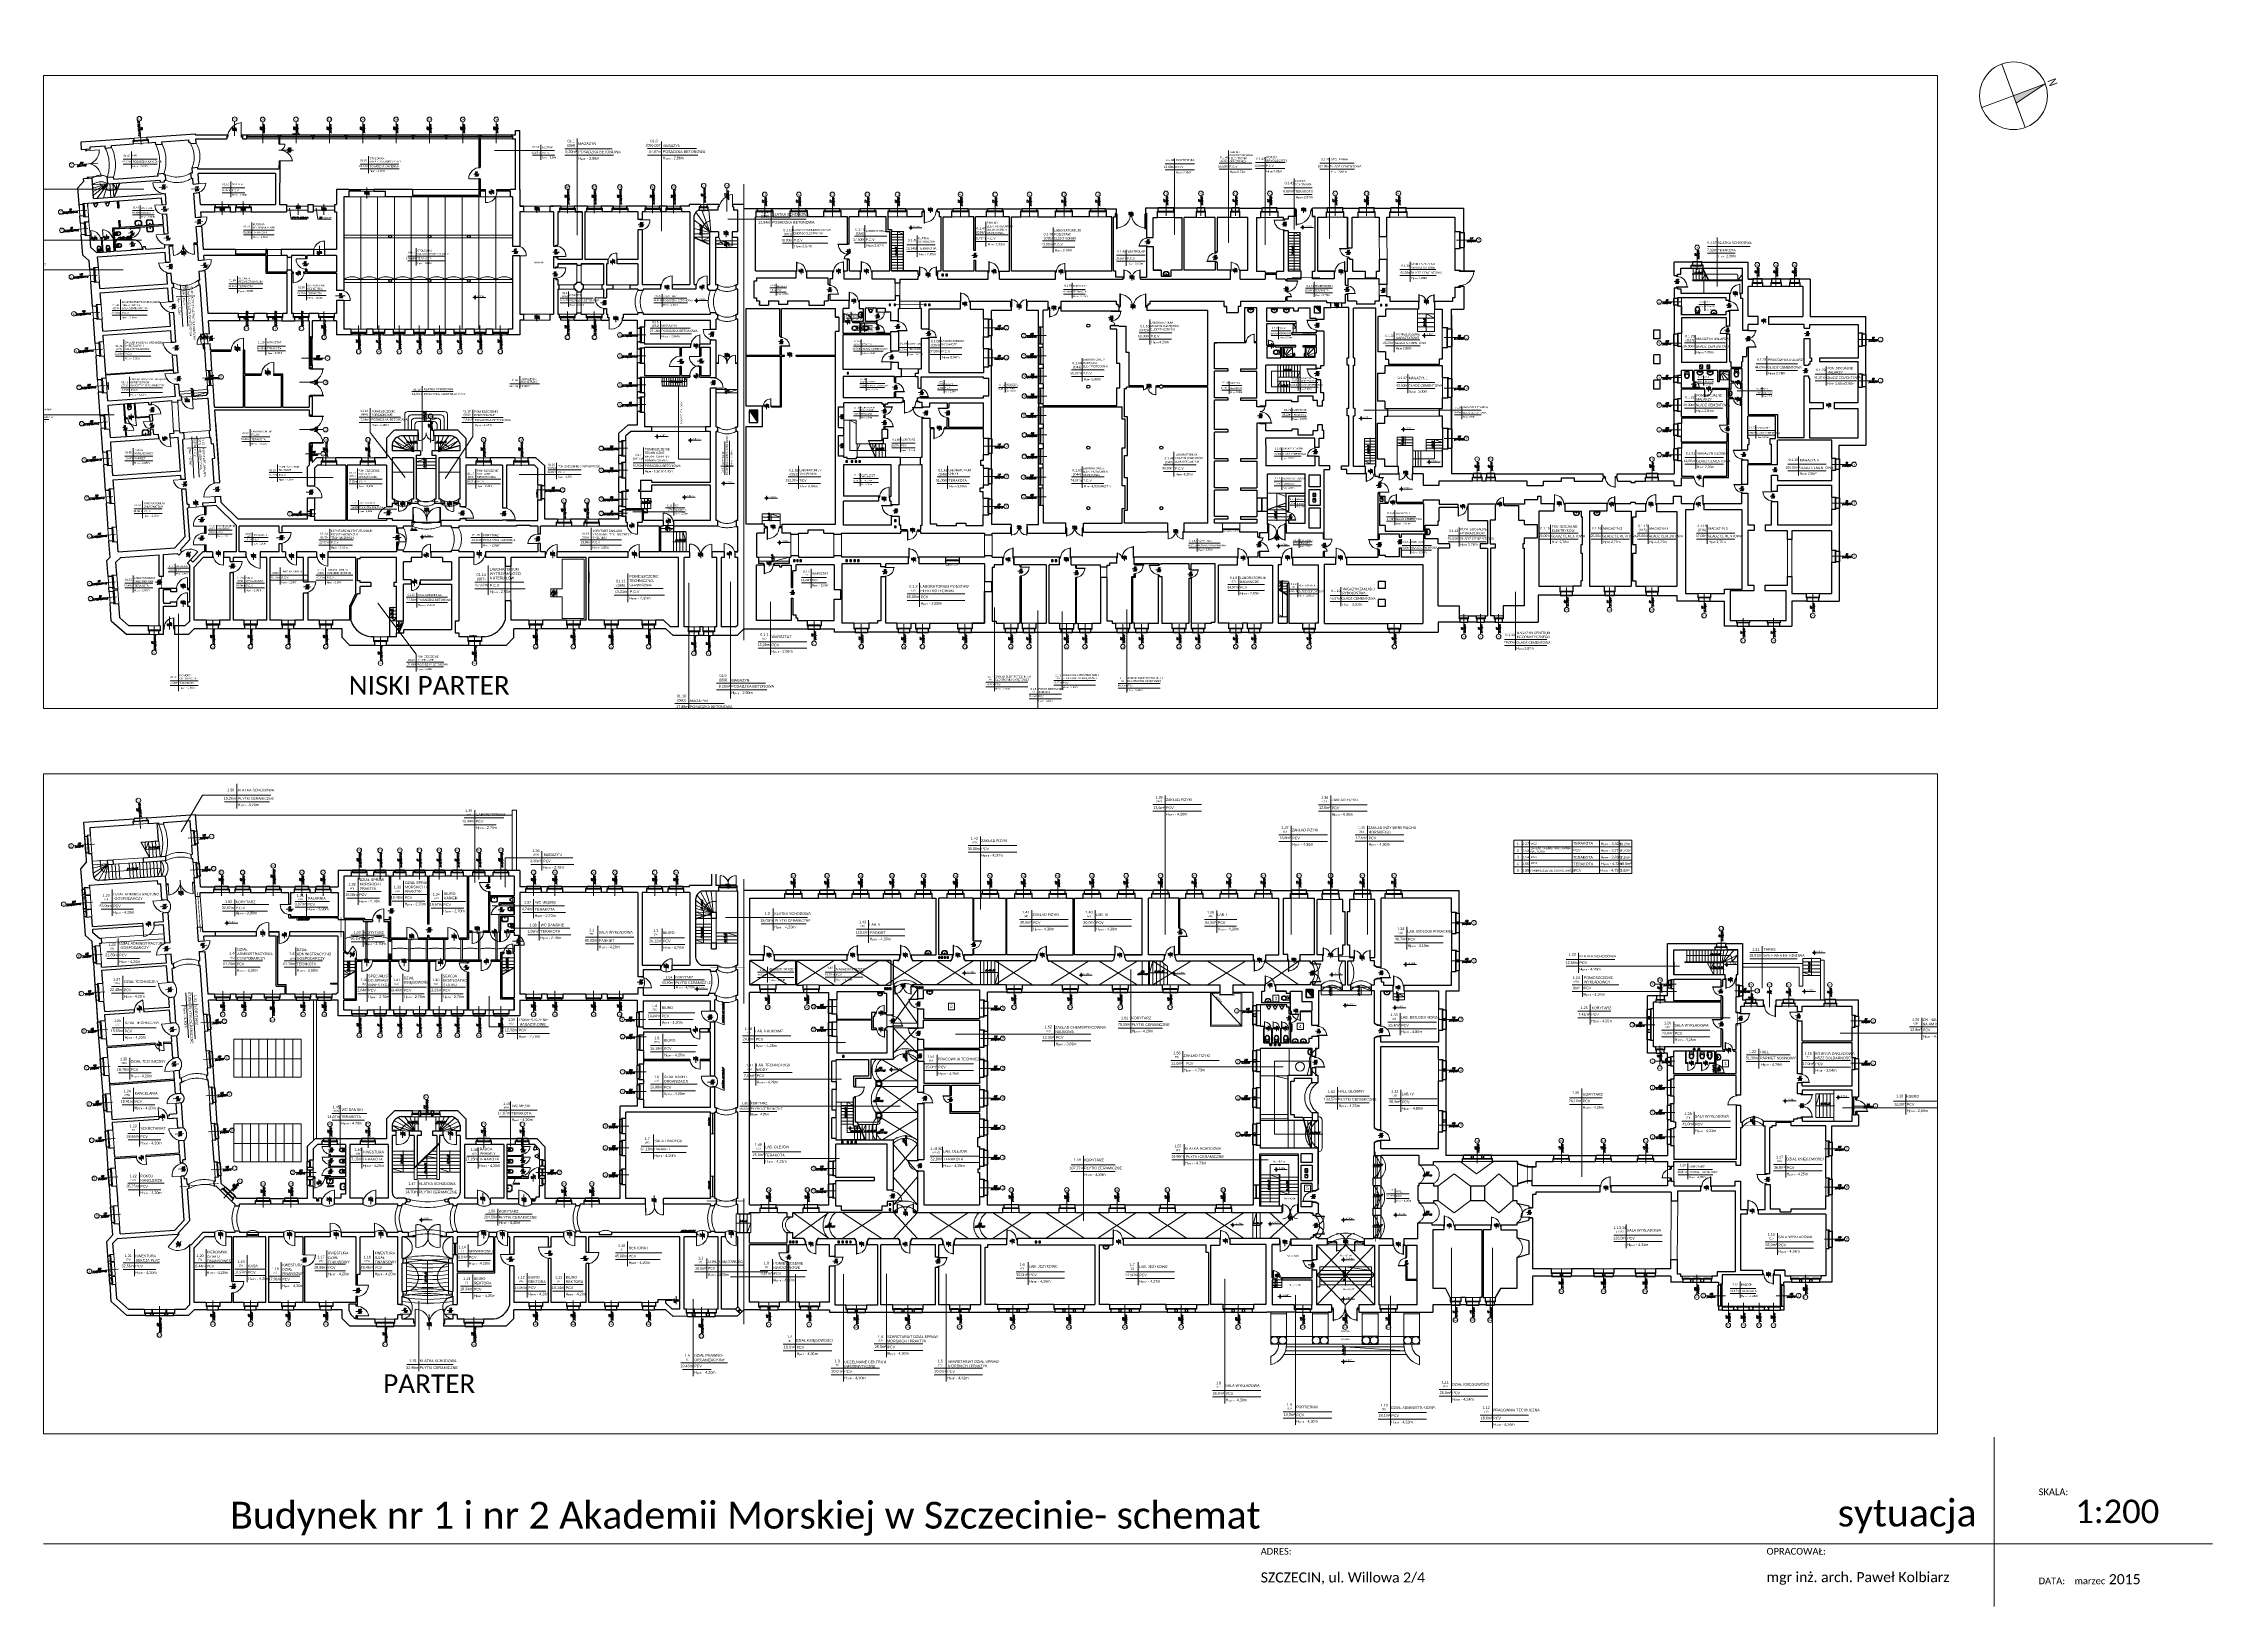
# Paper-space layout 'niski parter-parter' of a CAD drawing. Header units: millimetres. Extents: x 27 to 413, y 1 to 280.
# The model-space entities are those that its viewports show. They can reach past a viewport. Long polylines and large blocks are cut down to what shows.
import ezdxf
from ezdxf.enums import TextEntityAlignment as Align

# ---------------------------------------------------------------- set-up
doc = ezdxf.new("R2010")
doc.units = ezdxf.units.MM
for name, pattern in [('ACAD_ISO12W100', [21, 12, -3, 0, -3, 0, -3]), ('DASHED', [19.05, 12.7, -6.35]), ('DASHED2', [9.525, 6.35, -3.175])]:
    doc.linetypes.add(name, pattern=pattern)
doc.layers.get('0').update_dxf_attribs({"lineweight": 25})
for name, color, linetype, lineweight in [('!tabelka', 7, 'Continuous', 9), ('-01 parter niski - ściany', 2, 'Continuous', 25), ('01 parter - ściany', 2, 'Continuous', 25), ('01_ściany', 2, 'Continuous', 25), ('03-01_okna', 5, 'Continuous', 15), ('03-02_schody', 6, 'Continuous', 5), ('03_drzwi', 1, 'Continuous', 0), ('04-1_widok', 251, 'Continuous', 5), ('04-2_nad', 251, 'DASHED', 5), ('05-03_opis', 10, 'Continuous', 5), ('07_wyposażenie', 253, 'Continuous', 5), ('31 piętro III - ściany', 2, 'Continuous', 35), ('inw03-02_schody', 6, 'Continuous', 5), ('opisy pomieszczeń', 151, 'Continuous', 0)]:
    doc.layers.add(name, color=color, linetype=linetype, lineweight=lineweight)
doc.layers.add('powierzchnia korytarzy', color=94, linetype='Continuous')
doc.layers.add('POWIERZCHNIE', color=96, linetype='Continuous')
doc.layers.get('powierzchnia korytarzy').off()
doc.layers.get('POWIERZCHNIE').off()
doc.styles.add('arial', font='arial.ttf')
doc.styles.add('ariel', font='arial.ttf', dxfattribs={"width": 0.8})
doc.styles.add('ariel_wym', font='simplex.shx', dxfattribs={"width": 0.65, "oblique": 25})
doc.styles.get("Standard").update_dxf_attribs({"font": 'txt.shx'})

# ---------------------------------------------------------------- blocks, each defined once
blk = doc.blocks.new('A$C0D1E3B89')
at = {"ltscale": 0.1}
blk.add_hatch(color=256, dxfattribs=at).paths.add_polyline_path([(1206, 1206), (1476, 1152), (1438, 2388)])
for p, q in [((973, 23), (1438, 2388)), ((1476, 1152), (1438, 2388)), ((23, 1438), (2388, 973))]:
    blk.add_line(p, q, dxfattribs=at)
blk.add_circle((1206, 1206), 1206, dxfattribs=at)
at = {"layer": 'opisy pomieszczeń', "color": 7, "lineweight": 0, "ltscale": 50, "insert": (1534, 2640), "char_height": 300, "width": 272.89, "attachment_point": 5, "rotation": 348.86621}
blk.add_mtext('\\pxql;{\\fArial Narrow|b0|i0|c238|p34;N}', dxfattribs=at)
blk = doc.blocks.new('*U48')
for p, q in [((0, -0.025), (0, 0.025)), ((0, -0.675), (0, -0.7))]:
    blk.add_line(p, q)
for points in [[(0, 0.7), (0, 0.675), (-0.7, 0.675), (-0.7, 0.7), (-0.05, 0.7), (0.05, 0.7), (0.05, 0.75), (-0.05, 0.75), (-0.05, 0.7)], [(0, -0.7), (0, -0.675), (-0.7, -0.675), (-0.7, -0.7), (-0.05, -0.7), (0.05, -0.7), (0.05, -0.75), (-0.05, -0.75), (-0.05, -0.7)]]:
    blk.add_lwpolyline(points)
for centre, start, end in [((0, 0.675), 180, 270), ((0, -0.675), 90, 180)]:
    blk.add_arc(centre, 0.65, start, end)
blk = doc.blocks.new('kota rzutowa')
at = {"ltscale": 0.5}
for p, q in [((-21, 0), (103, 0)), ((0, -21), (0, 21))]:
    blk.add_line(p, q, dxfattribs=at)
blk.add_circle((0, 0), 10.6, dxfattribs=at)
at = {"ltscale": 0.5, "style": 'arial'}
blk.add_attdef('POZ._POSADKI_WYKOŃCZONWJ', text='', height=15, dxfattribs=at).set_placement((18, 1), align=Align.BOTTOM_LEFT)
blk.add_attdef('POZ._POSADZKI_KONSTRUKCJA', text='', height=15, dxfattribs=at).set_placement((17, -5), align=Align.TOP_LEFT)
blk = doc.blocks.new('UMYWALKA')
at = {"layer": '07_wyposażenie', "ltscale": 2}
for p, q in [((0, 60), (0, 0)), ((0, 60), (35, 60)), ((35, 0), (0, 0)), ((5, 15), (5, 45)), ((11, 29), (18, 29)), ((14, 26), (14, 33)), ((28, 55), (19, 55)), ((28, 5), (19, 5)), ((44, 15), (44, 45)), ((49, 49), (49, 10))]:
    blk.add_line(p, q, dxfattribs=at)
blk.add_circle((14, 29), 3, dxfattribs=at)
for centre, radius, start, end in [((20, 39), 16.9, 89.6663, 158.5578), ((20, 21), 16.9, 203.3871, 272.094), ((28, 39), 16.9, 21.6503, 90.3572), ((28, 21), 16.9, 267.9566, 336.6635), ((33, 43), 16.9, 21.5609, 85.1722), ((33, 17), 16.8, 276.0033, 336.7882)]:
    blk.add_arc(centre, radius, start, end, dxfattribs=at)
blk = doc.blocks.new('kibelek')
at = {"layer": '07_wyposażenie', "ltscale": 2}
for p, q in [((0, 27), (0, 0)), ((12, 21), (9, 21)), ((12, 6), (9, 6)), ((11, 23), (11, 20)), ((11, 4), (11, 7))]:
    blk.add_line(p, q, dxfattribs=at)
for points in [[(48, 29, 0.091012), (33, 31, 0.04468), (16, 29, 0.150678), (9, 25, 0.380316), (9, 2, 0.150678), (16, -2, 0.04468), (34, -4, 0.091012), (48, -1, 0.171854), (55, 5, 0.258868), (55, 22, 0.171854)], [(17, 7, 0.228329), (24, 2, 0.112012), (43, 2, 0.161795), (50, 6, 0.320353), (50, 22, 0.161795), (43, 26, 0.112012), (24, 25, 0.228329), (17, 20, 0.236897)]]:
    blk.add_lwpolyline(points, format="xyb", close=True, dxfattribs=at)
blk.add_lwpolyline([(28, 10), (25, 10), (25, 18), (28, 18, -1), (28, 10, -1)], format="xyb", dxfattribs=at)
for centre in [(11, 21), (11, 6)]:
    blk.add_circle(centre, 1, dxfattribs=at)
for centre, start, end in [((34, -115), 90.0193, 103.3053), ((33, 142), 256.7333, 270.0193)]:
    blk.add_arc(centre, 146, start, end, dxfattribs=at)
blk = doc.blocks.new('pisuar')
at = {"layer": '07_wyposażenie', "ltscale": 2}
for p, q in [((0, -3), (0, 0)), ((0, 0), (40, 0)), ((40, -3), (40, 0)), ((0, -9), (0, -3)), ((1, -12), (0, -9)), ((11, -34), (1, -12)), ((14, -33), (8, -20)), ((32, -20), (26, -33)), ((39, -12), (29, -34)), ((40, -9), (39, -12)), ((39, -12), (40, -9)), ((40, -9), (40, -3))]:
    blk.add_line(p, q, dxfattribs=at)
for centre, radius, start, end in [((13, -18), 5.45, 148.1465, 180), ((13, -18), 5.45, 180, 203.6096), ((17, -20), 9.14, 123.6901, 148.1465), ((20, -30), 10, 204.2952, 270), ((19, -23), 12.9, 105.4371, 123.6901), ((20, -30), 6.45, 204.2952, 270), ((20, -28), 17.9, 90, 105.4371), ((20, -28), 17.9, 74.5629, 90), ((20, -30), 6.45, 270, 335.7048), ((20, -30), 10, 270, 335.7048), ((21, -23), 12.9, 56.3099, 74.5629), ((23, -20), 9.14, 31.8535, 56.3099), ((27, -18), 5.45, 0, 31.8535), ((27, -18), 5.45, 341.6064, 0)]:
    blk.add_arc(centre, radius, start, end, dxfattribs=at)
blk = doc.blocks.new('umywal04')
at = {"flags": 128}
for points in [[(0, 0), (-2, -4), (-4, -9), (-4, -14), (-3, -19), (-2, -23), (1, -28), (4, -31), (8, -34), (13, -37), (18, -38), (23, -38), (29, -38), (34, -37), (38, -34), (43, -31), (46, -28), (49, -23), (50, -19), (51, -14), (51, -9), (49, -4), (47, 0)], [(4, -8), (3, -11), (2, -15), (2, -18), (2, -21), (4, -24), (6, -27), (8, -30), (12, -32), (15, -33), (19, -34), (23, -34), (27, -34), (31, -33), (35, -32), (38, -30), (41, -27), (43, -24), (44, -21), (45, -18), (45, -15), (44, -11), (42, -8)]]:
    blk.add_lwpolyline(points, dxfattribs=at)
for points in [[(0, 0), (47, 0)], [(4, -8), (42, -8)]]:
    blk.add_lwpolyline(points)
for centre, radius in [((19, -4), 1.56), ((23, -14), 2.54), ((28, -4), 1.56)]:
    blk.add_circle(centre, radius)
blk = doc.blocks.new('ubi012_r')
for p, q in [((-2, 33), (0, 0)), ((30, 0), (0, 0)), ((1, 17), (1, 29)), ((27, 14), (4, 14)), ((15, 5), (7, 5)), ((15, 5), (23, 5)), ((33, 33), (30, 0)), ((30, 29), (30, 17))]:
    blk.add_line(p, q)
for centre in [(4, 17), (27, 17)]:
    blk.add_circle(centre, 0.506)
for centre, radius, start, end in [((28, 34), 29.8, 154.3733, 172.0149), ((31, 33), 33.1, 171.7845, 180.1077), ((19, 37), 19.5, 169.767, 190.233), ((18, 38), 18.8, 148.867, 169.8645), ((16, 37), 16.2, 189.6364, 202.7205), ((21, 37), 22.3, 133.1777, 154.6258), ((-2, 29), 2.53, 0, 22.7205), ((4, 17), 3.03, 180, 270), ((17, 38), 17, 126.5259, 148.9267), ((17, 38), 15.6, 148.867, 169.8645), ((18, 38), 16.2, 169.767, 190.233), ((17, 38), 15.6, 190.1355, 211.133), ((16, 39), 14.2, 126.5259, 148.9267), ((16, 37), 14.2, 211.0733, 233.4741), ((16, 42), 15.5, 105.9445, 133.2542), ((16, 40), 15.4, 102.4946, 126.4967), ((15, 40), 12.8, 102.4946, 126.4967), ((15, 36), 12.8, 233.5033, 257.5054), ((15, 44), 13, 74.6148, 105.3852), ((15, 40), 14.7, 77.6333, 102.3667), ((15, 40), 12.2, 77.6333, 102.3667), ((15, 35), 12.2, 257.6333, 282.3667), ((15, 40), 12.8, 53.5033, 77.5054), ((15, 36), 12.8, 282.4946, 306.4967), ((15, 42), 15.5, 46.7458, 74.0555), ((15, 40), 15.4, 53.5033, 77.5054), ((14, 39), 14.2, 31.0733, 53.4741), ((14, 37), 14.2, 306.5259, 328.9267), ((14, 38), 17, 31.0733, 53.4741), ((10, 37), 22.3, 25.3742, 46.8223), ((13, 38), 15.6, 10.1355, 31.133), ((13, 38), 15.6, 328.867, 349.8645), ((27, 17), 3.03, 270, 0), ((12, 38), 16.2, 0, 10.233), ((12, 38), 16.2, 349.767, 0), ((13, 38), 18.8, 10.1355, 31.133), ((3, 34), 29.8, 7.9851, 25.6267), ((-14, 43), 46.1, 343.1585, 348.2524), ((33, 29), 2.53, 163.1585, 180), ((12, 37), 19.5, 0, 10.233), ((12, 37), 19.5, 349.767, 0), ((0, 33), 33.1, 0, 8.2155)]:
    blk.add_arc(centre, radius, start, end)
blk = doc.blocks.new('*U1390')
blk.add_line((0, -0.38), (0, -0.4))
blk.add_lwpolyline([(0, 0.4), (0, 0.38), (0.8, 0.38), (0.8, 0.4), (0.05, 0.4), (-0.05, 0.4), (-0.05, 0.45), (0.05, 0.45), (0.05, 0.4)])
at = {"ltscale": 0.8}
blk.add_lwpolyline([(0.05, -0.4), (0.05, -0.45), (-0.05, -0.45), (-0.05, -0.4)], close=True, dxfattribs=at)
blk.add_arc((0, 0.38), 0.75, 270, 360)
blk = doc.blocks.new('*U1391')
blk.add_line((0, 0.38), (0, 0.4))
at = {"ltscale": 0.8}
blk.add_lwpolyline([(0.05, 0.4), (0.05, 0.45), (-0.05, 0.45), (-0.05, 0.4)], close=True, dxfattribs=at)
blk.add_lwpolyline([(0, -0.4), (0, -0.38), (0.8, -0.38), (0.8, -0.4), (0.05, -0.4), (-0.05, -0.4), (-0.05, -0.45), (0.05, -0.45), (0.05, -0.4)])
blk.add_arc((0, -0.38), 0.75, 0, 90)
blk = doc.blocks.new('*U1392')
blk.add_line((0, -0.38), (0, -0.4))
blk.add_lwpolyline([(0, 0.4), (0, 0.38), (0.8, 0.38), (0.8, 0.4), (0.05, 0.4), (-0.05, 0.4), (-0.05, 0.45), (0.05, 0.45), (0.05, 0.4)])
at = {"ltscale": 0.8}
blk.add_lwpolyline([(0.05, -0.4), (0.05, -0.45), (-0.05, -0.45), (-0.05, -0.4)], close=True, dxfattribs=at)
blk.add_arc((0, 0.38), 0.75, 270, 360)
blk = doc.blocks.new('*U1393')
blk.add_line((0, 0.38), (0, 0.4))
at = {"ltscale": 0.8}
blk.add_lwpolyline([(-0.05, 0.4), (-0.05, 0.45), (0.05, 0.45), (0.05, 0.4)], close=True, dxfattribs=at)
blk.add_lwpolyline([(0, -0.4), (0, -0.38), (-0.8, -0.38), (-0.8, -0.4), (-0.05, -0.4), (0.05, -0.4), (0.05, -0.45), (-0.05, -0.45), (-0.05, -0.4)])
blk.add_arc((0, -0.38), 0.75, 90, 180)
blk = doc.blocks.new('*U1394')
blk.add_line((0, -0.38), (0, -0.4))
blk.add_lwpolyline([(0, 0.4), (0, 0.38), (-0.8, 0.38), (-0.8, 0.4), (-0.05, 0.4), (0.05, 0.4), (0.05, 0.45), (-0.05, 0.45), (-0.05, 0.4)])
at = {"ltscale": 0.8}
blk.add_lwpolyline([(-0.05, -0.4), (-0.05, -0.45), (0.05, -0.45), (0.05, -0.4)], close=True, dxfattribs=at)
blk.add_arc((0, 0.38), 0.75, 180, 270)
blk = doc.blocks.new('*U1395')
blk.add_line((0, -0.38), (0, -0.4))
blk.add_lwpolyline([(0, 0.4), (0, 0.38), (-0.8, 0.38), (-0.8, 0.4), (-0.05, 0.4), (0.05, 0.4), (0.05, 0.45), (-0.05, 0.45), (-0.05, 0.4)])
at = {"ltscale": 0.8}
blk.add_lwpolyline([(-0.05, -0.4), (-0.05, -0.45), (0.05, -0.45), (0.05, -0.4)], close=True, dxfattribs=at)
blk.add_arc((0, 0.38), 0.75, 180, 270)
blk = doc.blocks.new('*U1396')
for p, q in [((0, -0.025), (0, 0.025)), ((0, -0.675), (0, -0.7))]:
    blk.add_line(p, q)
for points in [[(0, 0.7), (0, 0.675), (-0.7, 0.675), (-0.7, 0.7), (-0.05, 0.7), (0.05, 0.7), (0.05, 0.75), (-0.05, 0.75), (-0.05, 0.7)], [(0, -0.7), (0, -0.675), (-0.7, -0.675), (-0.7, -0.7), (-0.05, -0.7), (0.05, -0.7), (0.05, -0.75), (-0.05, -0.75), (-0.05, -0.7)]]:
    blk.add_lwpolyline(points)
for centre, start, end in [((0, 0.675), 180, 270), ((0, -0.675), 90, 180)]:
    blk.add_arc(centre, 0.65, start, end)
blk = doc.blocks.new('*U1397')
blk.add_line((0, -0.38), (0, -0.4))
blk.add_lwpolyline([(0, 0.4), (0, 0.38), (0.8, 0.38), (0.8, 0.4), (0.05, 0.4), (-0.05, 0.4), (-0.05, 0.45), (0.05, 0.45), (0.05, 0.4)])
at = {"ltscale": 0.8}
blk.add_lwpolyline([(0.05, -0.4), (0.05, -0.45), (-0.05, -0.45), (-0.05, -0.4)], close=True, dxfattribs=at)
blk.add_arc((0, 0.38), 0.75, 270, 360)
blk = doc.blocks.new('*U1398')
blk.add_line((0, 0.38), (0, 0.4))
at = {"ltscale": 0.8}
blk.add_lwpolyline([(-0.05, 0.4), (-0.05, 0.45), (0.05, 0.45), (0.05, 0.4)], close=True, dxfattribs=at)
blk.add_lwpolyline([(0, -0.4), (0, -0.38), (-0.8, -0.38), (-0.8, -0.4), (-0.05, -0.4), (0.05, -0.4), (0.05, -0.45), (-0.05, -0.45), (-0.05, -0.4)])
blk.add_arc((0, -0.38), 0.75, 90, 180)
blk = doc.blocks.new('*U1399')
blk.add_line((0, 0.38), (0, 0.4))
at = {"ltscale": 0.8}
blk.add_lwpolyline([(-0.05, 0.4), (-0.05, 0.45), (0.05, 0.45), (0.05, 0.4)], close=True, dxfattribs=at)
blk.add_lwpolyline([(0, -0.4), (0, -0.38), (-0.8, -0.38), (-0.8, -0.4), (-0.05, -0.4), (0.05, -0.4), (0.05, -0.45), (-0.05, -0.45), (-0.05, -0.4)])
blk.add_arc((0, -0.38), 0.75, 90, 180)
blk = doc.blocks.new('*U1400')
blk.add_line((0, 0.38), (0, 0.4))
at = {"ltscale": 0.8}
blk.add_lwpolyline([(0.05, 0.4), (0.05, 0.45), (-0.05, 0.45), (-0.05, 0.4)], close=True, dxfattribs=at)
blk.add_lwpolyline([(0, -0.4), (0, -0.38), (0.8, -0.38), (0.8, -0.4), (0.05, -0.4), (-0.05, -0.4), (-0.05, -0.45), (0.05, -0.45), (0.05, -0.4)])
blk.add_arc((0, -0.38), 0.75, 0, 90)
blk = doc.blocks.new('*U1401')
blk.add_line((0, -0.38), (0, -0.4))
blk.add_lwpolyline([(0, 0.4), (0, 0.38), (0.8, 0.38), (0.8, 0.4), (0.05, 0.4), (-0.05, 0.4), (-0.05, 0.45), (0.05, 0.45), (0.05, 0.4)])
at = {"ltscale": 0.8}
blk.add_lwpolyline([(0.05, -0.4), (0.05, -0.45), (-0.05, -0.45), (-0.05, -0.4)], close=True, dxfattribs=at)
blk.add_arc((0, 0.38), 0.75, 270, 360)
blk = doc.blocks.new('*U1402')
blk.add_line((0, -0.38), (0, -0.4))
blk.add_lwpolyline([(0, 0.4), (0, 0.38), (-0.8, 0.38), (-0.8, 0.4), (-0.05, 0.4), (0.05, 0.4), (0.05, 0.45), (-0.05, 0.45), (-0.05, 0.4)])
at = {"ltscale": 0.8}
blk.add_lwpolyline([(-0.05, -0.4), (-0.05, -0.45), (0.05, -0.45), (0.05, -0.4)], close=True, dxfattribs=at)
blk.add_arc((0, 0.38), 0.75, 180, 270)
blk = doc.blocks.new('*U1403')
for p, q in [((0, -0.025), (0, 0.025)), ((0, -0.675), (0, -0.7))]:
    blk.add_line(p, q)
for points in [[(0, 0.7), (0, 0.675), (0.7, 0.675), (0.7, 0.7), (0.05, 0.7), (-0.05, 0.7), (-0.05, 0.75), (0.05, 0.75), (0.05, 0.7)], [(0, -0.7), (0, -0.675), (0.7, -0.675), (0.7, -0.7), (0.05, -0.7), (-0.05, -0.7), (-0.05, -0.75), (0.05, -0.75), (0.05, -0.7)]]:
    blk.add_lwpolyline(points)
for centre, start, end in [((0, 0.675), 270, 0), ((0, -0.675), 0, 90)]:
    blk.add_arc(centre, 0.65, start, end)
blk = doc.blocks.new('*U1404')
blk.add_line((0, 0.38), (0, 0.4))
at = {"ltscale": 0.8}
blk.add_lwpolyline([(0.05, 0.4), (0.05, 0.45), (-0.05, 0.45), (-0.05, 0.4)], close=True, dxfattribs=at)
blk.add_lwpolyline([(0, -0.4), (0, -0.38), (0.8, -0.38), (0.8, -0.4), (0.05, -0.4), (-0.05, -0.4), (-0.05, -0.45), (0.05, -0.45), (0.05, -0.4)])
blk.add_arc((0, -0.38), 0.75, 0, 90)
blk = doc.blocks.new('*U1405')
blk.add_line((0, -0.38), (0, -0.4))
blk.add_lwpolyline([(0, 0.4), (0, 0.38), (-0.8, 0.38), (-0.8, 0.4), (-0.05, 0.4), (0.05, 0.4), (0.05, 0.45), (-0.05, 0.45), (-0.05, 0.4)])
at = {"ltscale": 0.8}
blk.add_lwpolyline([(-0.05, -0.4), (-0.05, -0.45), (0.05, -0.45), (0.05, -0.4)], close=True, dxfattribs=at)
blk.add_arc((0, 0.38), 0.75, 180, 270)
blk = doc.blocks.new('*U1406')
blk.add_line((0, -0.38), (0, -0.4))
blk.add_lwpolyline([(0, 0.4), (0, 0.38), (-0.8, 0.38), (-0.8, 0.4), (-0.05, 0.4), (0.05, 0.4), (0.05, 0.45), (-0.05, 0.45), (-0.05, 0.4)])
at = {"ltscale": 0.8}
blk.add_lwpolyline([(-0.05, -0.4), (-0.05, -0.45), (0.05, -0.45), (0.05, -0.4)], close=True, dxfattribs=at)
blk.add_arc((0, 0.38), 0.75, 180, 270)
blk = doc.blocks.new('*U1407')
blk.add_line((0, -0.38), (0, -0.4))
blk.add_lwpolyline([(0, 0.4), (0, 0.38), (0.8, 0.38), (0.8, 0.4), (0.05, 0.4), (-0.05, 0.4), (-0.05, 0.45), (0.05, 0.45), (0.05, 0.4)])
at = {"ltscale": 0.8}
blk.add_lwpolyline([(0.05, -0.4), (0.05, -0.45), (-0.05, -0.45), (-0.05, -0.4)], close=True, dxfattribs=at)
blk.add_arc((0, 0.38), 0.75, 270, 360)
blk = doc.blocks.new('*U1408')
blk.add_line((0, 0.38), (0, 0.4))
at = {"ltscale": 0.8}
blk.add_lwpolyline([(-0.05, 0.4), (-0.05, 0.45), (0.05, 0.45), (0.05, 0.4)], close=True, dxfattribs=at)
blk.add_lwpolyline([(0, -0.4), (0, -0.38), (-0.8, -0.38), (-0.8, -0.4), (-0.05, -0.4), (0.05, -0.4), (0.05, -0.45), (-0.05, -0.45), (-0.05, -0.4)])
blk.add_arc((0, -0.38), 0.75, 90, 180)
blk = doc.blocks.new('*U1409')
blk.add_line((0, 0.38), (0, 0.4))
at = {"ltscale": 0.8}
blk.add_lwpolyline([(0.05, 0.4), (0.05, 0.45), (-0.05, 0.45), (-0.05, 0.4)], close=True, dxfattribs=at)
blk.add_lwpolyline([(0, -0.4), (0, -0.38), (0.8, -0.38), (0.8, -0.4), (0.05, -0.4), (-0.05, -0.4), (-0.05, -0.45), (0.05, -0.45), (0.05, -0.4)])
blk.add_arc((0, -0.38), 0.75, 0, 90)
blk = doc.blocks.new('*U56')
blk.add_line((0, 0.38), (0, 0.4))
at = {"ltscale": 0.8}
blk.add_lwpolyline([(-0.05, 0.4), (-0.05, 0.45), (0.05, 0.45), (0.05, 0.4)], close=True, dxfattribs=at)
blk.add_lwpolyline([(0, -0.4), (0, -0.38), (-0.8, -0.38), (-0.8, -0.4), (-0.05, -0.4), (0.05, -0.4), (0.05, -0.45), (-0.05, -0.45), (-0.05, -0.4)])
blk.add_arc((0, -0.38), 0.75, 90, 180)
blk = doc.blocks.new('*U57')
for p, q in [((0, -0.025), (0, 0.025)), ((0, -0.675), (0, -0.7))]:
    blk.add_line(p, q)
for points in [[(0, 0.7), (0, 0.675), (0.7, 0.675), (0.7, 0.7), (0.05, 0.7), (-0.05, 0.7), (-0.05, 0.75), (0.05, 0.75), (0.05, 0.7)], [(0, -0.7), (0, -0.675), (0.7, -0.675), (0.7, -0.7), (0.05, -0.7), (-0.05, -0.7), (-0.05, -0.75), (0.05, -0.75), (0.05, -0.7)]]:
    blk.add_lwpolyline(points)
for centre, start, end in [((0, 0.675), 270, 0), ((0, -0.675), 0, 90)]:
    blk.add_arc(centre, 0.65, start, end)
blk = doc.blocks.new('*U58')
blk.add_line((0, -0.38), (0, -0.4))
blk.add_lwpolyline([(0, 0.4), (0, 0.38), (-0.8, 0.38), (-0.8, 0.4), (-0.05, 0.4), (0.05, 0.4), (0.05, 0.45), (-0.05, 0.45), (-0.05, 0.4)])
at = {"ltscale": 0.8}
blk.add_lwpolyline([(-0.05, -0.4), (-0.05, -0.45), (0.05, -0.45), (0.05, -0.4)], close=True, dxfattribs=at)
blk.add_arc((0, 0.38), 0.75, 180, 270)
blk = doc.blocks.new('*U59')
blk.add_line((0, 0.38), (0, 0.4))
at = {"ltscale": 0.8}
blk.add_lwpolyline([(0.05, 0.4), (0.05, 0.45), (-0.05, 0.45), (-0.05, 0.4)], close=True, dxfattribs=at)
blk.add_lwpolyline([(0, -0.4), (0, -0.38), (0.8, -0.38), (0.8, -0.4), (0.05, -0.4), (-0.05, -0.4), (-0.05, -0.45), (0.05, -0.45), (0.05, -0.4)])
blk.add_arc((0, -0.38), 0.75, 0, 90)
blk = doc.blocks.new('*U60')
blk.add_line((0, -0.38), (0, -0.4))
blk.add_lwpolyline([(0, 0.4), (0, 0.38), (0.8, 0.38), (0.8, 0.4), (0.05, 0.4), (-0.05, 0.4), (-0.05, 0.45), (0.05, 0.45), (0.05, 0.4)])
at = {"ltscale": 0.8}
blk.add_lwpolyline([(0.05, -0.4), (0.05, -0.45), (-0.05, -0.45), (-0.05, -0.4)], close=True, dxfattribs=at)
blk.add_arc((0, 0.38), 0.75, 270, 360)
blk = doc.blocks.new('*U61')
for p, q in [((0, -0.25), (0, -0.3)), ((0, -0.675), (0, -0.7))]:
    blk.add_line(p, q)
for points in [[(0, 0.7), (0, 0.675), (0.975, 0.675), (0.975, 0.7), (0.05, 0.7), (-0.05, 0.7), (-0.05, 0.75), (0.05, 0.75), (0.05, 0.7)], [(0, -0.7), (0, -0.675), (0.425, -0.675), (0.425, -0.7), (0.05, -0.7), (-0.05, -0.7), (-0.05, -0.75), (0.05, -0.75), (0.05, -0.7)]]:
    blk.add_lwpolyline(points)
for centre, radius, start, end in [((0, 0.675), 0.925, 270, 0), ((0, -0.675), 0.375, 0, 90)]:
    blk.add_arc(centre, radius, start, end)
blk = doc.blocks.new('*U62')
for p, q in [((0, 0.675), (0, 0.7)), ((0, 0.25), (0, 0.3))]:
    blk.add_line(p, q)
for points in [[(0, 0.7), (0, 0.675), (-0.425, 0.675), (-0.425, 0.7), (-0.05, 0.7), (0.05, 0.7), (0.05, 0.75), (-0.05, 0.75), (-0.05, 0.7)], [(0, -0.7), (0, -0.675), (-0.975, -0.675), (-0.975, -0.7), (-0.05, -0.7), (0.05, -0.7), (0.05, -0.75), (-0.05, -0.75), (-0.05, -0.7)]]:
    blk.add_lwpolyline(points)
for centre, radius, start, end in [((0, -0.675), 0.925, 90, 180), ((0, 0.675), 0.375, 180, 270)]:
    blk.add_arc(centre, radius, start, end)
blk = doc.blocks.new('*U63')
blk.add_line((0, 0.38), (0, 0.4))
at = {"ltscale": 0.8}
blk.add_lwpolyline([(-0.05, 0.4), (-0.05, 0.45), (0.05, 0.45), (0.05, 0.4)], close=True, dxfattribs=at)
blk.add_lwpolyline([(0, -0.4), (0, -0.38), (-0.8, -0.38), (-0.8, -0.4), (-0.05, -0.4), (0.05, -0.4), (0.05, -0.45), (-0.05, -0.45), (-0.05, -0.4)])
blk.add_arc((0, -0.38), 0.75, 90, 180)
blk = doc.blocks.new('*U64')
blk.add_line((0, -0.38), (0, -0.4))
blk.add_lwpolyline([(0, 0.4), (0, 0.38), (-0.8, 0.38), (-0.8, 0.4), (-0.05, 0.4), (0.05, 0.4), (0.05, 0.45), (-0.05, 0.45), (-0.05, 0.4)])
at = {"ltscale": 0.8}
blk.add_lwpolyline([(-0.05, -0.4), (-0.05, -0.45), (0.05, -0.45), (0.05, -0.4)], close=True, dxfattribs=at)
blk.add_arc((0, 0.38), 0.75, 180, 270)
blk = doc.blocks.new('*U65')
blk.add_line((0, -0.38), (0, -0.4))
blk.add_lwpolyline([(0, 0.4), (0, 0.38), (0.8, 0.38), (0.8, 0.4), (0.05, 0.4), (-0.05, 0.4), (-0.05, 0.45), (0.05, 0.45), (0.05, 0.4)])
at = {"ltscale": 0.8}
blk.add_lwpolyline([(0.05, -0.4), (0.05, -0.45), (-0.05, -0.45), (-0.05, -0.4)], close=True, dxfattribs=at)
blk.add_arc((0, 0.38), 0.75, 270, 360)
blk = doc.blocks.new('*U66')
blk.add_line((0, -0.38), (0, -0.4))
blk.add_lwpolyline([(0, 0.4), (0, 0.38), (-0.8, 0.38), (-0.8, 0.4), (-0.05, 0.4), (0.05, 0.4), (0.05, 0.45), (-0.05, 0.45), (-0.05, 0.4)])
at = {"ltscale": 0.8}
blk.add_lwpolyline([(-0.05, -0.4), (-0.05, -0.45), (0.05, -0.45), (0.05, -0.4)], close=True, dxfattribs=at)
blk.add_arc((0, 0.38), 0.75, 180, 270)
blk = doc.blocks.new('*U67')
blk.add_line((0, -0.38), (0, -0.4))
blk.add_lwpolyline([(0, 0.4), (0, 0.38), (-0.8, 0.38), (-0.8, 0.4), (-0.05, 0.4), (0.05, 0.4), (0.05, 0.45), (-0.05, 0.45), (-0.05, 0.4)])
at = {"ltscale": 0.8}
blk.add_lwpolyline([(-0.05, -0.4), (-0.05, -0.45), (0.05, -0.45), (0.05, -0.4)], close=True, dxfattribs=at)
blk.add_arc((0, 0.38), 0.75, 180, 270)
blk = doc.blocks.new('*U68')
blk.add_line((0, 0.38), (0, 0.4))
at = {"ltscale": 0.8}
blk.add_lwpolyline([(-0.05, 0.4), (-0.05, 0.45), (0.05, 0.45), (0.05, 0.4)], close=True, dxfattribs=at)
blk.add_lwpolyline([(0, -0.4), (0, -0.38), (-0.8, -0.38), (-0.8, -0.4), (-0.05, -0.4), (0.05, -0.4), (0.05, -0.45), (-0.05, -0.45), (-0.05, -0.4)])
blk.add_arc((0, -0.38), 0.75, 90, 180)
blk = doc.blocks.new('*U69')
for p, q in [((0, -0.025), (0, 0.025)), ((0, -0.675), (0, -0.7))]:
    blk.add_line(p, q)
for points in [[(0, 0.7), (0, 0.675), (-0.7, 0.675), (-0.7, 0.7), (-0.05, 0.7), (0.05, 0.7), (0.05, 0.75), (-0.05, 0.75), (-0.05, 0.7)], [(0, -0.7), (0, -0.675), (-0.7, -0.675), (-0.7, -0.7), (-0.05, -0.7), (0.05, -0.7), (0.05, -0.75), (-0.05, -0.75), (-0.05, -0.7)]]:
    blk.add_lwpolyline(points)
for centre, start, end in [((0, 0.675), 180, 270), ((0, -0.675), 90, 180)]:
    blk.add_arc(centre, 0.65, start, end)
blk = doc.blocks.new('*U70')
for p, q in [((0, 0.675), (0, 0.7)), ((0, 0.25), (0, 0.3))]:
    blk.add_line(p, q)
for points in [[(0, 0.7), (0, 0.675), (0.425, 0.675), (0.425, 0.7), (0.05, 0.7), (-0.05, 0.7), (-0.05, 0.75), (0.05, 0.75), (0.05, 0.7)], [(0, -0.7), (0, -0.675), (0.975, -0.675), (0.975, -0.7), (0.05, -0.7), (-0.05, -0.7), (-0.05, -0.75), (0.05, -0.75), (0.05, -0.7)]]:
    blk.add_lwpolyline(points)
for centre, radius, start, end in [((0, 0.675), 0.375, 270, 360), ((0, -0.675), 0.925, 360, 90)]:
    blk.add_arc(centre, radius, start, end)
blk = doc.blocks.new('*U71')
blk.add_line((0, -0.38), (0, -0.4))
blk.add_lwpolyline([(0, 0.4), (0, 0.38), (-0.8, 0.38), (-0.8, 0.4), (-0.05, 0.4), (0.05, 0.4), (0.05, 0.45), (-0.05, 0.45), (-0.05, 0.4)])
at = {"ltscale": 0.8}
blk.add_lwpolyline([(-0.05, -0.4), (-0.05, -0.45), (0.05, -0.45), (0.05, -0.4)], close=True, dxfattribs=at)
blk.add_arc((0, 0.38), 0.75, 180, 270)
blk = doc.blocks.new('*U72')
for p, q in [((0, 0.675), (0, 0.7)), ((0, 0.25), (0, 0.3))]:
    blk.add_line(p, q)
for points in [[(0, 0.7), (0, 0.675), (0.425, 0.675), (0.425, 0.7), (0.05, 0.7), (-0.05, 0.7), (-0.05, 0.75), (0.05, 0.75), (0.05, 0.7)], [(0, -0.7), (0, -0.675), (0.975, -0.675), (0.975, -0.7), (0.05, -0.7), (-0.05, -0.7), (-0.05, -0.75), (0.05, -0.75), (0.05, -0.7)]]:
    blk.add_lwpolyline(points)
for centre, radius, start, end in [((0, 0.675), 0.375, 270, 360), ((0, -0.675), 0.925, 360, 90)]:
    blk.add_arc(centre, radius, start, end)
blk = doc.blocks.new('*U73')
for p, q in [((0, -0.25), (0, -0.3)), ((0, -0.675), (0, -0.7))]:
    blk.add_line(p, q)
for points in [[(0, 0.7), (0, 0.675), (0.975, 0.675), (0.975, 0.7), (0.05, 0.7), (-0.05, 0.7), (-0.05, 0.75), (0.05, 0.75), (0.05, 0.7)], [(0, -0.7), (0, -0.675), (0.425, -0.675), (0.425, -0.7), (0.05, -0.7), (-0.05, -0.7), (-0.05, -0.75), (0.05, -0.75), (0.05, -0.7)]]:
    blk.add_lwpolyline(points)
for centre, radius, start, end in [((0, 0.675), 0.925, 270, 0), ((0, -0.675), 0.375, 0, 90)]:
    blk.add_arc(centre, radius, start, end)
blk = doc.blocks.new('*U74')
blk.add_line((0, -0.38), (0, -0.4))
blk.add_lwpolyline([(0, 0.4), (0, 0.38), (0.8, 0.38), (0.8, 0.4), (0.05, 0.4), (-0.05, 0.4), (-0.05, 0.45), (0.05, 0.45), (0.05, 0.4)])
at = {"ltscale": 0.8}
blk.add_lwpolyline([(0.05, -0.4), (0.05, -0.45), (-0.05, -0.45), (-0.05, -0.4)], close=True, dxfattribs=at)
blk.add_arc((0, 0.38), 0.75, 270, 360)
blk = doc.blocks.new('*U75')
blk.add_line((0, 0.38), (0, 0.4))
at = {"ltscale": 0.8}
blk.add_lwpolyline([(0.05, 0.4), (0.05, 0.45), (-0.05, 0.45), (-0.05, 0.4)], close=True, dxfattribs=at)
blk.add_lwpolyline([(0, -0.4), (0, -0.38), (0.8, -0.38), (0.8, -0.4), (0.05, -0.4), (-0.05, -0.4), (-0.05, -0.45), (0.05, -0.45), (0.05, -0.4)])
blk.add_arc((0, -0.38), 0.75, 0, 90)
blk = doc.blocks.new('*U76')
blk.add_line((0, 0.38), (0, 0.4))
at = {"ltscale": 0.8}
blk.add_lwpolyline([(-0.05, 0.4), (-0.05, 0.45), (0.05, 0.45), (0.05, 0.4)], close=True, dxfattribs=at)
blk.add_lwpolyline([(0, -0.4), (0, -0.38), (-0.8, -0.38), (-0.8, -0.4), (-0.05, -0.4), (0.05, -0.4), (0.05, -0.45), (-0.05, -0.45), (-0.05, -0.4)])
blk.add_arc((0, -0.38), 0.75, 90, 180)
blk = doc.blocks.new('*U77')
blk.add_line((0, -0.38), (0, -0.4))
blk.add_lwpolyline([(0, 0.4), (0, 0.38), (-0.8, 0.38), (-0.8, 0.4), (-0.05, 0.4), (0.05, 0.4), (0.05, 0.45), (-0.05, 0.45), (-0.05, 0.4)])
at = {"ltscale": 0.8}
blk.add_lwpolyline([(-0.05, -0.4), (-0.05, -0.45), (0.05, -0.45), (0.05, -0.4)], close=True, dxfattribs=at)
blk.add_arc((0, 0.38), 0.75, 180, 270)
blk = doc.blocks.new('*U78')
blk.add_line((0, -0.38), (0, -0.4))
blk.add_lwpolyline([(0, 0.4), (0, 0.38), (0.8, 0.38), (0.8, 0.4), (0.05, 0.4), (-0.05, 0.4), (-0.05, 0.45), (0.05, 0.45), (0.05, 0.4)])
at = {"ltscale": 0.8}
blk.add_lwpolyline([(0.05, -0.4), (0.05, -0.45), (-0.05, -0.45), (-0.05, -0.4)], close=True, dxfattribs=at)
blk.add_arc((0, 0.38), 0.75, 270, 360)
blk = doc.blocks.new('*U79')
for p, q in [((0, 0.675), (0, 0.7)), ((0, 0.025), (0, -0.025))]:
    blk.add_line(p, q)
for points in [[(0, 0.7), (0, 0.675), (0.7, 0.675), (0.7, 0.7), (0.05, 0.7), (-0.05, 0.7), (-0.05, 0.75), (0.05, 0.75), (0.05, 0.7)], [(0, -0.7), (0, -0.675), (0.7, -0.675), (0.7, -0.7), (0.05, -0.7), (-0.05, -0.7), (-0.05, -0.75), (0.05, -0.75), (0.05, -0.7)]]:
    blk.add_lwpolyline(points)
for centre, start, end in [((0, 0.675), 270, 360), ((0, -0.675), 360, 90)]:
    blk.add_arc(centre, 0.65, start, end)
blk = doc.blocks.new('*U80')
for p, q in [((0, -0.25), (0, -0.3)), ((0, -0.675), (0, -0.7))]:
    blk.add_line(p, q)
for points in [[(0, 0.7), (0, 0.675), (-0.975, 0.675), (-0.975, 0.7), (-0.05, 0.7), (0.05, 0.7), (0.05, 0.75), (-0.05, 0.75), (-0.05, 0.7)], [(0, -0.7), (0, -0.675), (-0.425, -0.675), (-0.425, -0.7), (-0.05, -0.7), (0.05, -0.7), (0.05, -0.75), (-0.05, -0.75), (-0.05, -0.7)]]:
    blk.add_lwpolyline(points)
for centre, radius, start, end in [((0, 0.675), 0.925, 180, 270), ((0, -0.675), 0.375, 90, 180)]:
    blk.add_arc(centre, radius, start, end)
blk = doc.blocks.new('*U81')
blk.add_line((0, -0.38), (0, -0.4))
blk.add_lwpolyline([(0, 0.4), (0, 0.38), (0.8, 0.38), (0.8, 0.4), (0.05, 0.4), (-0.05, 0.4), (-0.05, 0.45), (0.05, 0.45), (0.05, 0.4)])
at = {"ltscale": 0.8}
blk.add_lwpolyline([(0.05, -0.4), (0.05, -0.45), (-0.05, -0.45), (-0.05, -0.4)], close=True, dxfattribs=at)
blk.add_arc((0, 0.38), 0.75, 270, 360)
blk = doc.blocks.new('*U82')
blk.add_line((0, 0.38), (0, 0.4))
at = {"ltscale": 0.8}
blk.add_lwpolyline([(0.05, 0.4), (0.05, 0.45), (-0.05, 0.45), (-0.05, 0.4)], close=True, dxfattribs=at)
blk.add_lwpolyline([(0, -0.4), (0, -0.38), (0.8, -0.38), (0.8, -0.4), (0.05, -0.4), (-0.05, -0.4), (-0.05, -0.45), (0.05, -0.45), (0.05, -0.4)])
blk.add_arc((0, -0.38), 0.75, 0, 90)

msp = doc.modelspace()

# ---------------------------------------------------------------- hatches: boundary and pattern name
at = {"layer": '01_ściany'}
for points in [[(9390, 26705), (9376, 26705), (9390, 26691)], [(9427, 26705), (9413, 26705), (9427, 26691)], [(8921, 26439), (8907, 26439), (8921, 26425)], [(8965, 26439), (8951, 26439), (8965, 26425)], [(9236, 26439), (9222, 26439), (9236, 26425)], [(9272, 26439), (9258, 26439), (9272, 26425)], [(12743, 26361), (12743, 26417), (12687, 26417)], [(7739, 25386), (7739, 25494), (7662, 25494)], [(12704, 24678), (12704, 24706), (12676, 24706)], [(13301, 24686), (13301, 24714), (13273, 24714)], [(8969, 24504), (8969, 24518), (8955, 24518)], [(8969, 24450), (8969, 24464), (8955, 24464)], [(12633, 16459), (12633, 16487), (12605, 16487)]]:
    msp.add_hatch(color=256, dxfattribs=at).paths.add_polyline_path(points)
at = {"layer": '03_drzwi'}
for points in [[(3578, 27291, 1), (3569, 27291, 1)], [(3816, 27291, 1), (3807, 27291, 1)], [(2021, 26974, 1), (2012, 26974, 1)]]:
    msp.add_hatch(color=256, dxfattribs=at).paths.add_polyline_path(points)
h = msp.add_hatch(color=256, dxfattribs=at)
edge = h.paths.add_edge_path()
edge.add_arc((4683, 24497), 1.77, 0, 360)
h = msp.add_hatch(color=256, dxfattribs=at)
edge = h.paths.add_edge_path()
edge.add_arc((7338, 17857), 1.77, 0, 360)
h = msp.add_hatch(color=256, dxfattribs=at)
edge = h.paths.add_edge_path()
edge.add_arc((7338, 17274), 1.77, 0, 360)
h = msp.add_hatch(color=256, dxfattribs=at)
edge = h.paths.add_edge_path()
edge.add_arc((3949, 16457), 1.77, 0, 360)
h = msp.add_hatch(color=256, dxfattribs=at)
edge = h.paths.add_edge_path()
edge.add_arc((5586, 16458), 1.77, 0, 360)
h = msp.add_hatch(color=256, dxfattribs=at)
edge = h.paths.add_edge_path()
edge.add_arc((7211, 15944), 1.77, 0, 360)
at = {"layer": '31 piętro III - ściany'}
msp.add_hatch(color=256, dxfattribs=at).paths.add_polyline_path([(12680, 18061), (12680, 18133), (12618, 18133)])

# ---------------------------------------------------------------- linework, layer by layer
at = {"layer": '-01 parter niski - ściany'}
for p, q in [((7737, 27285), (7615, 27285)), ((7720, 26734), (7720, 27216)), ((7720, 27216), (7725, 27216)), ((7725, 27216), (7725, 27267)), ((7725, 27267), (7737, 27267)), ((7737, 27267), (7737, 27285)), ((8040, 27285), (7866, 27285)), ((7866, 27267), (7866, 27285)), ((7877, 27267), (7866, 27267)), ((7877, 27216), (7877, 27267)), ((7877, 27216), (8028, 27216)), ((8028, 27216), (8028, 27267)), ((8028, 27267), (8040, 27267)), ((8040, 27267), (8040, 27285)), ((8338, 27285), (8169, 27285)), ((8169, 27267), (8169, 27285)), ((8180, 27267), (8169, 27267)), ((8180, 27216), (8180, 27267)), ((8326, 27216), (8180, 27216)), ((8326, 27216), (8326, 27267)), ((8326, 27267), (8338, 27267)), ((8338, 27267), (8338, 27285)), ((8469, 27267), (8469, 27285)), ((8469, 27285), (8649, 27285)), ((8480, 27267), (8469, 27267)), ((8480, 27216), (8480, 27267)), ((8538, 27216), (8480, 27216)), ((8538, 26976), (8538, 27216)), ((8637, 27216), (8552, 27216)), ((8552, 26976), (8552, 27216)), ((8637, 27216), (8637, 27267)), ((8637, 27267), (8649, 27267)), ((8649, 27267), (8649, 27285)), ((8910, 27285), (8780, 27285)), ((8780, 27267), (8780, 27285)), ((8791, 27267), (8780, 27267)), ((8791, 27216), (8791, 27267)), ((8882, 27216), (8791, 27216)), ((8882, 27083), (8882, 27216)), ((8898, 27216), (8898, 27267)), ((8898, 27267), (8910, 27267)), ((8898, 27099), (8898, 27216)), ((8910, 27267), (8910, 27285)), ((9057, 27285), (9213, 27285)), ((9057, 27267), (9057, 27285)), ((9069, 27267), (9057, 27267)), ((9069, 27216), (9069, 27267)), ((9197, 27216), (9069, 27216)), ((9213, 27261), (9197, 27261)), ((9197, 27261), (9197, 27216)), ((9197, 27261), (9213, 27261)), ((9213, 27261), (9213, 27285)), ((9337, 27285), (9477, 27285)), ((9337, 27261), (9337, 27285)), ((9337, 27261), (9353, 27261)), ((9353, 27261), (9337, 27261)), ((9353, 27261), (9353, 27216)), ((9371, 27216), (9353, 27216)), ((9371, 26734), (9371, 27216)), ((9387, 26731), (9387, 27216)), ((9387, 27216), (9465, 27216)), ((9465, 27216), (9465, 27267)), ((9465, 27267), (9477, 27267)), ((9477, 27267), (9477, 27285)), ((9609, 27267), (9609, 27285)), ((9609, 27285), (9786, 27285)), ((9620, 27267), (9609, 27267)), ((9620, 27216), (9620, 27267)), ((9660, 27216), (9620, 27216)), ((9660, 26917), (9660, 27216)), ((9676, 26917), (9676, 27216)), ((9774, 27216), (9676, 27216)), ((9774, 27216), (9774, 27267)), ((9774, 27267), (9786, 27267)), ((9786, 27267), (9786, 27285)), ((9915, 27267), (9915, 27285)), ((9915, 27285), (10092, 27285)), ((9926, 27267), (9915, 27267)), ((9926, 27216), (9926, 27267)), ((9979, 27216), (9926, 27216)), ((9979, 26731), (9979, 27216)), ((9997, 26731), (9997, 27216)), ((9997, 27216), (10080, 27216)), ((10080, 27216), (10080, 27267)), ((10080, 27267), (10092, 27267)), ((10092, 27267), (10092, 27285)), ((10221, 27267), (10221, 27285)), ((10399, 27285), (10221, 27285)), ((10232, 27267), (10221, 27267)), ((10232, 27216), (10232, 27267)), ((10232, 27216), (10387, 27216)), ((10387, 27216), (10387, 27267)), ((10387, 27267), (10399, 27267)), ((10399, 27267), (10399, 27285)), ((10528, 27267), (10528, 27285)), ((10701, 27285), (10528, 27285)), ((10539, 27267), (10528, 27267)), ((10539, 27216), (10539, 27267)), ((10689, 27216), (10539, 27216)), ((10689, 27216), (10689, 27267)), ((10689, 27267), (10701, 27267)), ((10701, 27267), (10701, 27285)), ((10831, 27267), (10831, 27285)), ((10831, 27285), (10929, 27285)), ((10842, 27267), (10831, 27267)), ((10842, 27216), (10842, 27267)), ((10887, 27216), (10842, 27216)), ((10887, 26731), (10887, 27216)), ((10904, 26731), (10904, 27215)), ((10904, 27215), (10921, 27215)), ((10921, 27247), (10929, 27247)), ((10921, 27247), (10921, 27241)), ((10921, 27215), (10921, 27241)), ((10929, 27247), (10929, 27285)), ((11301, 27293), (11189, 27293)), ((11189, 27293), (11189, 27247)), ((11189, 27247), (11197, 27247)), ((11197, 27247), (11197, 27032)), ((11197, 27241), (11197, 27032)), ((11257, 27032), (11257, 27210)), ((11257, 27210), (11294, 27210)), ((11294, 27210), (11294, 27264)), ((11294, 27264), (11301, 27264)), ((11301, 27264), (11301, 27293)), ((11648, 27293), (11441, 27293)), ((11441, 27264), (11441, 27293)), ((11447, 27264), (11441, 27264)), ((11447, 27210), (11447, 27264)), ((11447, 27210), (11513, 27210)), ((11513, 26741), (11513, 27210)), ((11533, 26741), (11533, 27210)), ((11641, 27210), (11533, 27210)), ((11641, 27210), (11641, 27264)), ((11641, 27264), (11648, 27264)), ((11648, 27264), (11648, 27293)), ((11955, 27293), (11715, 27293)), ((11715, 27264), (11715, 27293)), ((11721, 27264), (11715, 27264)), ((11721, 27210), (11721, 27264)), ((11808, 27210), (11721, 27210)), ((11808, 26901), (11808, 27210)), ((11948, 27210), (11824, 27210)), ((11824, 27210), (11824, 26901)), ((11948, 27210), (11948, 27264)), ((11948, 27264), (11955, 27264)), ((11955, 27264), (11955, 27293)), ((12021, 27264), (12021, 27293)), ((12021, 27293), (12226, 27293)), ((12027, 27264), (12021, 27264)), ((12027, 27210), (12027, 27264)), ((12097, 27210), (12027, 27210)), ((12097, 26741), (12097, 27210)), ((12175, 27210), (12175, 26730)), ((12175, 27210), (12215, 27210)), ((12215, 27210), (12215, 27263)), ((12215, 27263), (12226, 27263)), ((12226, 27263), (12226, 27293)), ((12357, 27263), (12357, 27293)), ((12357, 27293), (12518, 27293)), ((12368, 27263), (12357, 27263)), ((12368, 27210), (12368, 27263)), ((12414, 27210), (12368, 27210)), ((12414, 27193), (12414, 27210)), ((12518, 27218), (12458, 27218)), ((12458, 27218), (12458, 27193)), ((12518, 27218), (12518, 27293)), ((12672, 27218), (12672, 27293)), ((12808, 27293), (12672, 27293)), ((12696, 27218), (12672, 27218)), ((12672, 27218), (12696, 27218)), ((12696, 26733), (12696, 27218)), ((12720, 26733), (12720, 27213)), ((12720, 27213), (12801, 27213)), ((12798, 27213), (12798, 27260)), ((12798, 27260), (12808, 27260)), ((12808, 27260), (12808, 27293)), ((12942, 27293), (13088, 27293)), ((12942, 27260), (12942, 27293)), ((12952, 27260), (12942, 27260)), ((12952, 27213), (12952, 27260)), ((12952, 27213), (12986, 27213)), ((12986, 26938), (12986, 27213)), ((12986, 27213), (12986, 26938)), ((13027, 26938), (13027, 27213)), ((13027, 27213), (13078, 27213)), ((13078, 27213), (13078, 27260)), ((13078, 27260), (13088, 27260)), ((13088, 27260), (13088, 27293)), ((13222, 27293), (13371, 27293)), ((13222, 27260), (13222, 27293)), ((13232, 27260), (13222, 27260)), ((13232, 27213), (13232, 27260)), ((13232, 27213), (13267, 27213)), ((13267, 27213), (13267, 27041)), ((13335, 27041), (13335, 27213)), ((13335, 27213), (13361, 27213)), ((13361, 27213), (13361, 27260)), ((13361, 27260), (13371, 27260)), ((13371, 27260), (13371, 27293)), ((13505, 27293), (14020, 27293)), ((13505, 27260), (13505, 27293)), ((13515, 27260), (13505, 27260)), ((13515, 27213), (13515, 27260)), ((13515, 27213), (13940, 27213)), ((13940, 27213), (13940, 27085)), ((14020, 27075), (14020, 27293)), ((8913, 27083), (8882, 27083)), ((8929, 27099), (8898, 27099)), ((8913, 26734), (8913, 27083)), ((8929, 26734), (8929, 27099)), ((8929, 27099), (8929, 27084)), ((11197, 27032), (11257, 27032)), ((12458, 27193), (12414, 27193)), ((12458, 27090), (12414, 27090)), ((12414, 27090), (12414, 26730)), ((12458, 27090), (12458, 26733)), ((12458, 27090), (12458, 27075)), ((13267, 27041), (13335, 27041)), ((13940, 27085), (13987, 27085)), ((13987, 27085), (13987, 27075)), ((13987, 27075), (14020, 27075)), ((8538, 26976), (8552, 26976)), ((8538, 26734), (8538, 26836)), ((8538, 26734), (8538, 26836)), ((8538, 26836), (8554, 26836)), ((8554, 26734), (8554, 26836)), ((9676, 26917), (9660, 26917)), ((9660, 26831), (9676, 26831)), ((9660, 26831), (9660, 26731)), ((9676, 26831), (9676, 26731)), ((11197, 26950), (11197, 26677)), ((11197, 26950), (11257, 26950)), ((11257, 26950), (11257, 26741)), ((11824, 26901), (11808, 26901)), ((12986, 26938), (13027, 26938)), ((12986, 26733), (12986, 26851)), ((12986, 26851), (13002, 26851)), ((13002, 26851), (13002, 26837)), ((13002, 26837), (13029, 26837)), ((13029, 26837), (13029, 26733)), ((13269, 26733), (13269, 26837)), ((13269, 26837), (13338, 26837)), ((13338, 26613), (13338, 26837)), ((13940, 26932), (13940, 26742)), ((13940, 26932), (13987, 26932)), ((13987, 26932), (13987, 26942)), ((13987, 26942), (14020, 26942)), ((14020, 26942), (14020, 26733)), ((7728, 26642), (7703, 26642)), ((7703, 26642), (7703, 26495)), ((7720, 26734), (8078, 26734)), ((8078, 26668), (7728, 26668)), ((7728, 26668), (7728, 26642)), ((8078, 26734), (8078, 26668)), ((8173, 26734), (8173, 26668)), ((8173, 26734), (8406, 26734)), ((8366, 26668), (8173, 26668)), ((8366, 26613), (8366, 26668)), ((8382, 26613), (8382, 26665)), ((8382, 26665), (8406, 26665)), ((8406, 26665), (8406, 26734)), ((8508, 26661), (8508, 26734)), ((8508, 26734), (8538, 26734)), ((8654, 26661), (8508, 26661)), ((8554, 26734), (8654, 26734)), ((8654, 26661), (8654, 26734)), ((8756, 26734), (8913, 26734)), ((8756, 26661), (8756, 26734)), ((8961, 26661), (8756, 26661)), ((9166, 26734), (8929, 26734)), ((8929, 26734), (9166, 26734)), ((8961, 26624), (8961, 26661)), ((9004, 26661), (9166, 26661)), ((9004, 26661), (9004, 26624)), ((9117, 26734), (9164, 26734)), ((9166, 26701), (9166, 26734)), ((9173, 26701), (9166, 26701)), ((9166, 26661), (9166, 26686)), ((9166, 26661), (9166, 26686)), ((9166, 26686), (9173, 26686)), ((9173, 26686), (9173, 26701)), ((9335, 26686), (9335, 26701)), ((9335, 26701), (9342, 26701)), ((9342, 26686), (9335, 26686)), ((9342, 26734), (9371, 26734)), ((9342, 26701), (9342, 26734)), ((9342, 26661), (9342, 26686)), ((9342, 26661), (9788, 26661)), ((9660, 26731), (9387, 26731)), ((9788, 26731), (9676, 26731)), ((9788, 26661), (9788, 26731)), ((9890, 26661), (9890, 26731)), ((9890, 26731), (9979, 26731)), ((9890, 26661), (10388, 26661)), ((10388, 26731), (9997, 26731)), ((10388, 26661), (10388, 26731)), ((10476, 26731), (10476, 26661)), ((10887, 26731), (10476, 26731)), ((10476, 26661), (10989, 26661)), ((10925, 26731), (10904, 26731)), ((10925, 26677), (10925, 26731)), ((10989, 26677), (10925, 26677)), ((10989, 26661), (10989, 26677)), ((11144, 26661), (11144, 26677)), ((11144, 26677), (11197, 26677)), ((11144, 26661), (11944, 26661)), ((11327, 26741), (11257, 26741)), ((11257, 26741), (11327, 26741)), ((11327, 26741), (11327, 26686)), ((11327, 26686), (11415, 26686)), ((11513, 26741), (11415, 26741)), ((11415, 26686), (11415, 26741)), ((11808, 26741), (11533, 26741)), ((11824, 26813), (11808, 26813)), ((11808, 26813), (11808, 26741)), ((11824, 26813), (11824, 26741)), ((11944, 26741), (11824, 26741)), ((11944, 26661), (11944, 26741)), ((12031, 26661), (12031, 26741)), ((12031, 26741), (12097, 26741)), ((12031, 26661), (12253, 26661)), ((12253, 26730), (12175, 26730)), ((12253, 26730), (12253, 26713)), ((12353, 26713), (12253, 26713)), ((12353, 26701), (12253, 26701)), ((12253, 26701), (12253, 26661)), ((12414, 26730), (12353, 26730)), ((12353, 26730), (12353, 26713)), ((12353, 26661), (12353, 26701)), ((12433, 26661), (12353, 26661)), ((12433, 26661), (12433, 26650)), ((12449, 26650), (12433, 26650)), ((12572, 26662), (12449, 26662)), ((12449, 26650), (12449, 26662)), ((12449, 26662), (12572, 26662)), ((12572, 26733), (12458, 26733)), ((12572, 26662), (12572, 26733)), ((12672, 26662), (12672, 26733)), ((12672, 26733), (12696, 26733)), ((12672, 26733), (12696, 26733)), ((12865, 26662), (12672, 26662)), ((12720, 26733), (12865, 26733)), ((12865, 26733), (12720, 26733)), ((12865, 26733), (12865, 26662)), ((12968, 26608), (12968, 26733)), ((12968, 26733), (12986, 26733)), ((13266, 26662), (12988, 26662)), ((12988, 26662), (12988, 26608)), ((13029, 26733), (13141, 26733)), ((13141, 26733), (13141, 26673)), ((13141, 26673), (13242, 26673)), ((13242, 26673), (13242, 26733)), ((13242, 26733), (13269, 26733)), ((13266, 26613), (13266, 26662)), ((13940, 26742), (13983, 26742)), ((13983, 26742), (13989, 26742)), ((13989, 26733), (13989, 26742)), ((13989, 26733), (14020, 26733)), ((16056, 26813), (15889, 26813)), ((15889, 26694), (15889, 26813)), ((15889, 26694), (15919, 26694)), ((15919, 26694), (15919, 26704)), ((15919, 26704), (15951, 26704)), ((15951, 26704), (15951, 26757)), ((15951, 26757), (16043, 26757)), ((16043, 26757), (16043, 26784)), ((16043, 26784), (16056, 26784)), ((16043, 26757), (16497, 26757)), ((16055, 26649), (16055, 26654)), ((16055, 26654), (16497, 26654)), ((16055, 26649), (16497, 26649)), ((16056, 26784), (16056, 26813)), ((16136, 26784), (16136, 26813)), ((16136, 26813), (16550, 26813)), ((16149, 26784), (16136, 26784)), ((16149, 26757), (16149, 26784)), ((16497, 26536), (16497, 26757)), ((16550, 26660), (16550, 26813)), ((16590, 26660), (16550, 26660)), ((16550, 26660), (16590, 26660)), ((16584, 26630), (16584, 26594)), ((16584, 26630), (16590, 26630)), ((16590, 26660), (16590, 26630)), ((16756, 26660), (16670, 26660)), ((16670, 26660), (16670, 26630)), ((16676, 26630), (16670, 26630)), ((16676, 26630), (16676, 26594)), ((16750, 26630), (16750, 26594)), ((16750, 26630), (16756, 26630)), ((16756, 26660), (16756, 26630)), ((16922, 26660), (16836, 26660)), ((16836, 26660), (16836, 26630)), ((16842, 26630), (16836, 26630)), ((16842, 26630), (16842, 26594)), ((16916, 26630), (16916, 26594)), ((16916, 26630), (16922, 26630)), ((16922, 26660), (16922, 26630)), ((17101, 26660), (17002, 26660)), ((17002, 26660), (17002, 26630)), ((17008, 26630), (17002, 26630)), ((17008, 26630), (17008, 26594)), ((17101, 26660), (17101, 26327)), ((7703, 26495), (7728, 26495)), ((7728, 26495), (7728, 26469)), ((7728, 26469), (7753, 26469)), ((7753, 26469), (7753, 26434)), ((7753, 26430), (7753, 26449)), ((7833, 26469), (7833, 26430)), ((7833, 26469), (7923, 26469)), ((7923, 26469), (7923, 26436)), ((8003, 26436), (7923, 26436)), ((8003, 26469), (8003, 26436)), ((8003, 26469), (8192, 26469)), ((8192, 26469), (8192, 26430)), ((8332, 26430), (8332, 26469)), ((8332, 26469), (8366, 26469)), ((8382, 26613), (8366, 26613)), ((8382, 26521), (8366, 26521)), ((8366, 26521), (8366, 26469)), ((8382, 26470), (8382, 26521)), ((8548, 26470), (8382, 26470)), ((8548, 26470), (8548, 26400)), ((8961, 26470), (8640, 26470)), ((8640, 26470), (8640, 26400)), ((9004, 26624), (8961, 26624)), ((9004, 26511), (8961, 26511)), ((8961, 26511), (8961, 26470)), ((9004, 26401), (9004, 26511)), ((9182, 26401), (9182, 26465)), ((9182, 26465), (9538, 26465)), ((9182, 26465), (9538, 26465)), ((9538, 26465), (9538, 26394)), ((9628, 26465), (9991, 26465)), ((9628, 26465), (9628, 26394)), ((9991, 26416), (9991, 26465)), ((10135, 26465), (10318, 26465)), ((10135, 26416), (10135, 26465)), ((10318, 26465), (10318, 26385)), ((10318, 26465), (10318, 26410)), ((10434, 26465), (10434, 26380)), ((10434, 26465), (10434, 26410)), ((10434, 26465), (10926, 26465)), ((10926, 26465), (10926, 26437)), ((10926, 26437), (10941, 26437)), ((10941, 26437), (10941, 26424)), ((11225, 26437), (11210, 26437)), ((11210, 26437), (11210, 26424)), ((11225, 26465), (11225, 26437)), ((11225, 26465), (11889, 26465)), ((11889, 26416), (11889, 26465)), ((12032, 26465), (12433, 26465)), ((12032, 26465), (12032, 26416)), ((12433, 26497), (12433, 26465)), ((12449, 26497), (12433, 26497)), ((12449, 26464), (12449, 26497)), ((12802, 26464), (12449, 26464)), ((12802, 26450), (12802, 26464)), ((12835, 26450), (12802, 26450)), ((12835, 26407), (12835, 26450)), ((12935, 26407), (12935, 26450)), ((12935, 26450), (12968, 26450)), ((12968, 26608), (12988, 26608)), ((12968, 26450), (12968, 26528)), ((12968, 26528), (12988, 26528)), ((12988, 26464), (12988, 26528)), ((13065, 26464), (12988, 26464)), ((13065, 26464), (13065, 26438)), ((13228, 26438), (13065, 26438)), ((13266, 26464), (13228, 26464)), ((13228, 26464), (13228, 26438)), ((13338, 26613), (13266, 26613)), ((13333, 26512), (13266, 26512)), ((13266, 26512), (13266, 26464)), ((13333, 26503), (13333, 26512)), ((13363, 26503), (13333, 26503)), ((13363, 26462), (13363, 26503)), ((13615, 26462), (13363, 26462)), ((13615, 26462), (13615, 26394)), ((13919, 26462), (13759, 26462)), ((13759, 26462), (13759, 26394)), ((13940, 26493), (13919, 26493)), ((13919, 26493), (13919, 26462)), ((13940, 26590), (13940, 26493)), ((13940, 26590), (13940, 26493)), ((13940, 26590), (13983, 26590)), ((13983, 26590), (13989, 26590)), ((13989, 26599), (14020, 26599)), ((13989, 26599), (13989, 26590)), ((14020, 26599), (14020, 26394)), ((15889, 26584), (15919, 26584)), ((15889, 26584), (15889, 26489)), ((15919, 26489), (15889, 26489)), ((15919, 26584), (15919, 26574)), ((15919, 26574), (15951, 26574)), ((15955, 26494), (15919, 26494)), ((15919, 26494), (15919, 26489)), ((15951, 26574), (15951, 26536)), ((15951, 26536), (16043, 26536)), ((15951, 26536), (16383, 26536)), ((16353, 26494), (15955, 26494)), ((16353, 26471), (16353, 26494)), ((16383, 26471), (16353, 26471)), ((16383, 26536), (16383, 26494)), ((16383, 26494), (16383, 26471)), ((16481, 26536), (16481, 26492)), ((16481, 26536), (16497, 26536)), ((16481, 26492), (16497, 26492)), ((16497, 26492), (16497, 26208)), ((16550, 26327), (16550, 26594)), ((16584, 26594), (16550, 26594)), ((16750, 26594), (16676, 26594)), ((16916, 26594), (16842, 26594)), ((17035, 26594), (17008, 26594)), ((17035, 26594), (17035, 26327)), ((7635, 26400), (7936, 26400)), ((7635, 25974), (7635, 26400)), ((7753, 26430), (7833, 26430)), ((7936, 26150), (7936, 26400)), ((7950, 26150), (7950, 26400)), ((7950, 26400), (8429, 26400)), ((8192, 26430), (8332, 26430)), ((8429, 26323), (8429, 26400)), ((8459, 26323), (8429, 26323)), ((8429, 26323), (8459, 26323)), ((8459, 26323), (8459, 26194)), ((8548, 26400), (8498, 26400)), ((8498, 26284), (8498, 26400)), ((8498, 26274), (8498, 26284)), ((8498, 26284), (8501, 26284)), ((8498, 26178), (8498, 26274)), ((8501, 26274), (8498, 26274)), ((8501, 26284), (8501, 26274)), ((8676, 26284), (8585, 26284)), ((8585, 26284), (8585, 26274)), ((8585, 26274), (8646, 26274)), ((8640, 26400), (8640, 26400)), ((8640, 26400), (8676, 26400)), ((8646, 26274), (8646, 26178)), ((8657, 26177), (8657, 26272)), ((8657, 26272), (8791, 26272)), ((8676, 26400), (8676, 26284)), ((8696, 26284), (8696, 26402)), ((8791, 26402), (8696, 26402)), ((8791, 26284), (8696, 26284)), ((8791, 26402), (8791, 26372)), ((8791, 26372), (8801, 26372)), ((8801, 26288), (8791, 26288)), ((8791, 26288), (8791, 26284)), ((8791, 26272), (8791, 26265)), ((8801, 26265), (8791, 26265)), ((8801, 26372), (8801, 26402)), ((8801, 26402), (8873, 26402)), ((8801, 26265), (8801, 26288)), ((8873, 26402), (8873, 26370)), ((8873, 26370), (8921, 26370)), ((8921, 26370), (8921, 26290)), ((8990, 26290), (8921, 26290)), ((8990, 26290), (8990, 26401)), ((8990, 26401), (9004, 26401)), ((9195, 26401), (9182, 26401)), ((9195, 26219), (9195, 26401)), ((9538, 26394), (9260, 26394)), ((9260, 26394), (9260, 26219)), ((9628, 26394), (9746, 26394)), ((9746, 26309), (9746, 26394)), ((9746, 26309), (9794, 26309)), ((9794, 26309), (9794, 26301)), ((9819, 26301), (9794, 26301)), ((9997, 26383), (9819, 26383)), ((9819, 26301), (9819, 26383)), ((9991, 26410), (9991, 26416)), ((9997, 26410), (9991, 26410)), ((9997, 26383), (9997, 26410)), ((10128, 26410), (10128, 26383)), ((10128, 26410), (10135, 26410)), ((10237, 26383), (10128, 26383)), ((10135, 26410), (10135, 26416)), ((10237, 26234), (10237, 26383)), ((10318, 26385), (10277, 26385)), ((10277, 26234), (10277, 26385)), ((10318, 26411), (10329, 26411)), ((10318, 26401), (10329, 26401)), ((10329, 26411), (10329, 26401)), ((10434, 26411), (10424, 26411)), ((10424, 26411), (10424, 26401)), ((10434, 26401), (10424, 26401)), ((10434, 26380), (10952, 26380)), ((10952, 26244), (10877, 26244)), ((10877, 26217), (10877, 26244)), ((10941, 26424), (10952, 26424)), ((10952, 26424), (10952, 26380)), ((10952, 26244), (10952, 26241)), ((11210, 26424), (11199, 26424)), ((11199, 26424), (11199, 26381)), ((11742, 26381), (11199, 26381)), ((11742, 25711), (11742, 26381)), ((11908, 26416), (11889, 26416)), ((11889, 26416), (11908, 26416)), ((11908, 26416), (11908, 26363)), ((11908, 26363), (12013, 26363)), ((12032, 26416), (12013, 26416)), ((12032, 26416), (12013, 26416)), ((12013, 26416), (12013, 26363)), ((12179, 26405), (12069, 26405)), ((12069, 26405), (12069, 26105)), ((12179, 26105), (12179, 26405)), ((12268, 26283), (12268, 26405)), ((12268, 26405), (12505, 26405)), ((12528, 26283), (12268, 26283)), ((12268, 26069), (12268, 26266)), ((12268, 26266), (12528, 26266)), ((12505, 26405), (12505, 26380)), ((12505, 26380), (12548, 26380)), ((12528, 26266), (12528, 26283)), ((12548, 26380), (12548, 26405)), ((12548, 26405), (12649, 26405)), ((12649, 26405), (12649, 26314)), ((12649, 26314), (12707, 26314)), ((12707, 26301), (12707, 26314)), ((12775, 26301), (12707, 26301)), ((12775, 26407), (12775, 26301)), ((12775, 26407), (12835, 26407)), ((12995, 26407), (12935, 26407)), ((12995, 25962), (12995, 26407)), ((13237, 26402), (13038, 26402)), ((13038, 25962), (13038, 26402)), ((13237, 24993), (13237, 26402)), ((13324, 26329), (13258, 26329)), ((13258, 26013), (13258, 26329)), ((13615, 26394), (13324, 26394)), ((13324, 26394), (13324, 26329)), ((13615, 26394), (13608, 26394)), ((13759, 26394), (13827, 26394)), ((13827, 26394), (13827, 26230)), ((13910, 26220), (13910, 26394)), ((13910, 26394), (14020, 26394)), ((13910, 26343), (13910, 25777)), ((15919, 26429), (15889, 26429)), ((15889, 26429), (15889, 26172)), ((15919, 26429), (15919, 26423)), ((15919, 26423), (15955, 26423)), ((15955, 26423), (15955, 26344)), ((15955, 26344), (15955, 26423)), ((16353, 26344), (15955, 26344)), ((16356, 26317), (15955, 26317)), ((15955, 26317), (15955, 26177)), ((16353, 26344), (16353, 26376)), ((16353, 26376), (16386, 26376)), ((16356, 26243), (16356, 26317)), ((16386, 26243), (16356, 26243)), ((16386, 26243), (16386, 26376)), ((16638, 26327), (16550, 26327)), ((16638, 26257), (16550, 26257)), ((16550, 26208), (16550, 26257)), ((16638, 26257), (16638, 26327)), ((16731, 26257), (16731, 26327)), ((16731, 26327), (17035, 26327)), ((17046, 26257), (16731, 26257)), ((17046, 26226), (17046, 26257)), ((17096, 26226), (17096, 26257)), ((17096, 26257), (17528, 26257)), ((17101, 26327), (17594, 26327)), ((17528, 26257), (17528, 25957)), ((17594, 25810), (17594, 26327)), ((7950, 26150), (7936, 26150)), ((7950, 26060), (7936, 26060)), ((7936, 26060), (7936, 25985)), ((7950, 25985), (7950, 26060)), ((8429, 25985), (8429, 26194)), ((8459, 26194), (8429, 26194)), ((8646, 26178), (8498, 26178)), ((8922, 26165), (8499, 26165)), ((8499, 25856), (8499, 26165)), ((8791, 26177), (8657, 26177)), ((8801, 26182), (8791, 26182)), ((8791, 26182), (8791, 26177)), ((8801, 26177), (8801, 26182)), ((8921, 26177), (8801, 26177)), ((8980, 26192), (8921, 26192)), ((8921, 26192), (8921, 26177)), ((8922, 26020), (8922, 26165)), ((8990, 26197), (8980, 26197)), ((8980, 26197), (8980, 26192)), ((8990, 26197), (8990, 26020)), ((9195, 26219), (9260, 26219)), ((9195, 25862), (9195, 26137)), ((9195, 26137), (9260, 26137)), ((9260, 26137), (9260, 25829)), ((9746, 26148), (9794, 26148)), ((9746, 26043), (9746, 26148)), ((9819, 26155), (9794, 26155)), ((9794, 26148), (9794, 26155)), ((9819, 26035), (9819, 26155)), ((10277, 26234), (10237, 26234)), ((10277, 26081), (10237, 26081)), ((10237, 26053), (10237, 26081)), ((10277, 26053), (10237, 26053)), ((10277, 26053), (10277, 26081)), ((10933, 26217), (10877, 26217)), ((10933, 25909), (10933, 26217)), ((10952, 26241), (11012, 26241)), ((11012, 26241), (11012, 26010)), ((11803, 26093), (11823, 26093)), ((12076, 26093), (11803, 26093)), ((11803, 25864), (11803, 26093)), ((12076, 26105), (12069, 26105)), ((12076, 26093), (12076, 26105)), ((12159, 26093), (12159, 26105)), ((12159, 26105), (12179, 26105)), ((12179, 26093), (12159, 26093)), ((12179, 25864), (12179, 26093)), ((12278, 26069), (12268, 26069)), ((12268, 26069), (12278, 26069)), ((12278, 26059), (12268, 26059)), ((12268, 26059), (12268, 25962)), ((12278, 26069), (12278, 26059)), ((12526, 26069), (12340, 26069)), ((12340, 26069), (12340, 26059)), ((12340, 26059), (12393, 26059)), ((12393, 25962), (12393, 26059)), ((12404, 25963), (12404, 26058)), ((12404, 26058), (12526, 26058)), ((12707, 26182), (12489, 26182)), ((12489, 26182), (12489, 26165)), ((12707, 26165), (12489, 26165)), ((12526, 26058), (12526, 26069)), ((12588, 26182), (12707, 26182)), ((12707, 26068), (12588, 26068)), ((12588, 26068), (12588, 26057)), ((12588, 26057), (12707, 26057)), ((12775, 26199), (12707, 26199)), ((12707, 26199), (12707, 26182)), ((12707, 26165), (12707, 26068)), ((12707, 26057), (12707, 26003)), ((12775, 26199), (12775, 25893)), ((13827, 26230), (13874, 26230)), ((13827, 26052), (13827, 25948)), ((13827, 26052), (13874, 26052)), ((13874, 26230), (13874, 26220)), ((13874, 26220), (13910, 26220)), ((13874, 26052), (13874, 26062)), ((13874, 26062), (13910, 26062)), ((15709, 26130), (15709, 26210)), ((15709, 26210), (15764, 26210)), ((15764, 26130), (15709, 26130)), ((15764, 26210), (15764, 26130)), ((15919, 26172), (15889, 26172)), ((15919, 26071), (15889, 26071)), ((15889, 25798), (15889, 26071)), ((15955, 26177), (15919, 26177)), ((15919, 26177), (15919, 26172)), ((15919, 26071), (15919, 26065)), ((15919, 26065), (15955, 26065)), ((15955, 26065), (15955, 25919)), ((16386, 26172), (16356, 26172)), ((16356, 26172), (16356, 25919)), ((16386, 25926), (16386, 26172)), ((16497, 26208), (16534, 26208)), ((16534, 26208), (16550, 26208)), ((16534, 26051), (16550, 26051)), ((16534, 26051), (16534, 25972)), ((16550, 26051), (16550, 25457)), ((17046, 26226), (17096, 26226)), ((17046, 25894), (17046, 26133)), ((17046, 26133), (17096, 26133)), ((17096, 26133), (17096, 25957)), ((17528, 26182), (17566, 26182)), ((17528, 26063), (17566, 26063)), ((17566, 26182), (17566, 26174)), ((17566, 26174), (17594, 26174)), ((17566, 26063), (17566, 26071)), ((17566, 26071), (17594, 26071)), ((17594, 26174), (17594, 26071)), ((7635, 25985), (7936, 25985)), ((7635, 25974), (7942, 25974)), ((7635, 25532), (7635, 25974)), ((7942, 25532), (7942, 25974)), ((7950, 25985), (7978, 25985)), ((7950, 25524), (7950, 25974)), ((7950, 25974), (7978, 25974)), ((7978, 25974), (7978, 25985)), ((8079, 25985), (8429, 25985)), ((8079, 25974), (8079, 25985)), ((8079, 25974), (8429, 25974)), ((8429, 24481), (8429, 25974)), ((8990, 26020), (8922, 26020)), ((8990, 25918), (8922, 25918)), ((8922, 25918), (8922, 25856)), ((8990, 25864), (8990, 25918)), ((9016, 25864), (8990, 25864)), ((9016, 25795), (9016, 25864)), ((9170, 25824), (9170, 25862)), ((9170, 25862), (9195, 25862)), ((9746, 26043), (9794, 26043)), ((9746, 25882), (9794, 25882)), ((9746, 25882), (9746, 25829)), ((9794, 26043), (9794, 26035)), ((9819, 26035), (9794, 26035)), ((9819, 25889), (9794, 25889)), ((9794, 25882), (9794, 25889)), ((9819, 25240), (9819, 25889)), ((10277, 25900), (10237, 25900)), ((10237, 25866), (10237, 25900)), ((10277, 25866), (10237, 25866)), ((10277, 25900), (10277, 25866)), ((10960, 25909), (10933, 25909)), ((10960, 25693), (10960, 25909)), ((11012, 26010), (11041, 26010)), ((11041, 26010), (11041, 25711)), ((11919, 25864), (11803, 25864)), ((11919, 25864), (11919, 25841)), ((12034, 25864), (12034, 25841)), ((12034, 25864), (12179, 25864)), ((12707, 25894), (12259, 25894)), ((12259, 25838), (12259, 25894)), ((12268, 25962), (12393, 25962)), ((12504, 25963), (12404, 25963)), ((12515, 26000), (12504, 26000)), ((12504, 26000), (12504, 25963)), ((12515, 25963), (12515, 26000)), ((12598, 25963), (12515, 25963)), ((12608, 25999), (12598, 25999)), ((12598, 25999), (12598, 25963)), ((12608, 25963), (12608, 25999)), ((12693, 25963), (12608, 25963)), ((12707, 26003), (12693, 26003)), ((12693, 26003), (12693, 25963)), ((12707, 25867), (12707, 25894)), ((12747, 25867), (12707, 25867)), ((12747, 25867), (12747, 25893)), ((12747, 25893), (12775, 25893)), ((12982, 25894), (12982, 25962)), ((12982, 25962), (12995, 25962)), ((12995, 25894), (12982, 25894)), ((12995, 25514), (12995, 25894)), ((13038, 25962), (13051, 25962)), ((13038, 25514), (13038, 25894)), ((13038, 25894), (13051, 25894)), ((13051, 25894), (13051, 25962)), ((13324, 26013), (13258, 26013)), ((13829, 25890), (13316, 25890)), ((13316, 25890), (13316, 25825)), ((13324, 26013), (13324, 25948)), ((13324, 25948), (13350, 25948)), ((13350, 25947), (13350, 25902)), ((13800, 25902), (13350, 25902)), ((13827, 25948), (13800, 25948)), ((13800, 25948), (13800, 25902)), ((13829, 25785), (13829, 25890)), ((15764, 25986), (15709, 25986)), ((15709, 25906), (15709, 25986)), ((15764, 25906), (15709, 25906)), ((15764, 25986), (15764, 25906)), ((16356, 25919), (15955, 25919)), ((16386, 25926), (16398, 25926)), ((16398, 25878), (16398, 25926)), ((16398, 25878), (16491, 25878)), ((16398, 25749), (16398, 25866)), ((16398, 25866), (16491, 25866)), ((16499, 25926), (16491, 25926)), ((16491, 25878), (16491, 25926)), ((16491, 25866), (16491, 25749)), ((16499, 25972), (16534, 25972)), ((16499, 25972), (16499, 25926)), ((17046, 25894), (17084, 25894)), ((17096, 25904), (17084, 25904)), ((17084, 25904), (17084, 25894)), ((17111, 25957), (17096, 25957)), ((17111, 25928), (17096, 25928)), ((17096, 25928), (17096, 25904)), ((17111, 25957), (17111, 25928)), ((17528, 25957), (17184, 25957)), ((17184, 25957), (17184, 25928)), ((17184, 25928), (17528, 25928)), ((17528, 25564), (17528, 25928)), ((8922, 25856), (8499, 25856)), ((8956, 25795), (8499, 25795)), ((8499, 25795), (8499, 25766)), ((8499, 25766), (8499, 25606)), ((8956, 25746), (8956, 25795)), ((8966, 25746), (8956, 25746)), ((8966, 25746), (8966, 25795)), ((8966, 25795), (9016, 25795)), ((9142, 25795), (9142, 25824)), ((9142, 25824), (9170, 25824)), ((9142, 25795), (9167, 25795)), ((9167, 25691), (9167, 25795)), ((9167, 25691), (9188, 25691)), ((9188, 25793), (9748, 25793)), ((9188, 25793), (9188, 25691)), ((9260, 25829), (9746, 25829)), ((9748, 25779), (9748, 25793)), ((9748, 25779), (9795, 25779)), ((9795, 25624), (9795, 25779)), ((10277, 25728), (10237, 25728)), ((10237, 25688), (10237, 25728)), ((10277, 25688), (10237, 25688)), ((10277, 25728), (10277, 25688)), ((10933, 25538), (10933, 25693)), ((10933, 25693), (10960, 25693)), ((11002, 25435), (11002, 25688)), ((11002, 25688), (11018, 25688)), ((11165, 25701), (11018, 25701)), ((11018, 25688), (11018, 25701)), ((11165, 25711), (11041, 25711)), ((11165, 25701), (11165, 25711)), ((11315, 25711), (11285, 25711)), ((11285, 25701), (11285, 25711)), ((11314, 25701), (11285, 25701)), ((11742, 25711), (11340, 25711)), ((11742, 25701), (11341, 25701)), ((11742, 24489), (11742, 25701)), ((11919, 25841), (11803, 25841)), ((11803, 25606), (11803, 25841)), ((12034, 25841), (12179, 25841)), ((12179, 25606), (12179, 25841)), ((12259, 25649), (12259, 25838)), ((12747, 25766), (12707, 25766)), ((12707, 25766), (12707, 25649)), ((12747, 25648), (12747, 25766)), ((13251, 25825), (13316, 25825)), ((13251, 25825), (13251, 25574)), ((13829, 25785), (13880, 25785)), ((13880, 25785), (13880, 25777)), ((13880, 25777), (13910, 25777)), ((15764, 25762), (15709, 25762)), ((15709, 25682), (15709, 25762)), ((15764, 25682), (15709, 25682)), ((15764, 25762), (15764, 25682)), ((15919, 25798), (15889, 25798)), ((15889, 25590), (15889, 25741)), ((15919, 25741), (15889, 25741)), ((15956, 25804), (15919, 25804)), ((15919, 25804), (15919, 25798)), ((15919, 25734), (15919, 25741)), ((15956, 25734), (15919, 25734)), ((15956, 25804), (15956, 25848)), ((16056, 25848), (15956, 25848)), ((15956, 25692), (15956, 25734)), ((16056, 25692), (15956, 25692)), ((15956, 25596), (15956, 25681)), ((16156, 25681), (15956, 25681)), ((16056, 25755), (16056, 25848)), ((16067, 25755), (16056, 25755)), ((16067, 25695), (16056, 25695)), ((16056, 25695), (16056, 25692)), ((16067, 25755), (16067, 25848)), ((16279, 25848), (16067, 25848)), ((16067, 25695), (16067, 25692)), ((16156, 25692), (16067, 25692)), ((16156, 25681), (16156, 25692)), ((16237, 25681), (16237, 25692)), ((16237, 25692), (16382, 25692)), ((16237, 25681), (16359, 25681)), ((16359, 25681), (16237, 25681)), ((16279, 25748), (16279, 25848)), ((16291, 25748), (16279, 25748)), ((16382, 25848), (16291, 25848)), ((16291, 25848), (16291, 25748)), ((16359, 25428), (16359, 25681)), ((16375, 25608), (16375, 25682)), ((16375, 25682), (16398, 25682)), ((16382, 25692), (16382, 25848)), ((16422, 25749), (16398, 25749)), ((16398, 25682), (16398, 25738)), ((16398, 25738), (16422, 25738)), ((16422, 25738), (16422, 25749)), ((16491, 25749), (16487, 25749)), ((16487, 25749), (16487, 25738)), ((16487, 25738), (16491, 25738)), ((16491, 25738), (16491, 25608)), ((17046, 25253), (17046, 25801)), ((17046, 25801), (17084, 25801)), ((17084, 25801), (17084, 25780)), ((17093, 25780), (17084, 25780)), ((17093, 25780), (17093, 25564)), ((17528, 25818), (17566, 25818)), ((17528, 25818), (17528, 25699)), ((17528, 25564), (17528, 25699)), ((17528, 25699), (17566, 25699)), ((17566, 25818), (17566, 25810)), ((17566, 25810), (17594, 25810)), ((17566, 25699), (17566, 25707)), ((17566, 25707), (17594, 25707)), ((17594, 25810), (17594, 25707)), ((17594, 25707), (17594, 25426)), ((7781, 25532), (7635, 25532)), ((7781, 25532), (7781, 25524)), ((7781, 25350), (7781, 25524)), ((7861, 25532), (7942, 25532)), ((7861, 25524), (7861, 25532)), ((7861, 25524), (7950, 25524)), ((8458, 25342), (8458, 25525)), ((8458, 25525), (8505, 25525)), ((8956, 25606), (8499, 25606)), ((8844, 25561), (8505, 25561)), ((8505, 25525), (8505, 25561)), ((8844, 25547), (8844, 25561)), ((8861, 25547), (8844, 25547)), ((8861, 25528), (8861, 25547)), ((8861, 25528), (8868, 25528)), ((8897, 25547), (8868, 25547)), ((8868, 25547), (8868, 25528)), ((9019, 25561), (8897, 25561)), ((8897, 25547), (8897, 25561)), ((8956, 25606), (8956, 25654)), ((8966, 25654), (8956, 25654)), ((8966, 25604), (8966, 25654)), ((9031, 25604), (8966, 25604)), ((9019, 25570), (9019, 25561)), ((9019, 25570), (9036, 25570)), ((9031, 25576), (9031, 25604)), ((9036, 25576), (9031, 25576)), ((9036, 25570), (9036, 25576)), ((9156, 25571), (9156, 25577)), ((9156, 25577), (9161, 25577)), ((9174, 25571), (9156, 25571)), ((9161, 25577), (9161, 25605)), ((9161, 25605), (9172, 25605)), ((9172, 25605), (9172, 25609)), ((9172, 25609), (9188, 25609)), ((9174, 25563), (9174, 25571)), ((9200, 25563), (9174, 25563)), ((9188, 25609), (9188, 25605)), ((9188, 25605), (9748, 25605)), ((9200, 25525), (9200, 25563)), ((9200, 25525), (9270, 25525)), ((9270, 25561), (9423, 25561)), ((9270, 25525), (9270, 25561)), ((9423, 25561), (9423, 25518)), ((9423, 25518), (9439, 25518)), ((9439, 25561), (9439, 25518)), ((9439, 25561), (9746, 25561)), ((9746, 25340), (9746, 25561)), ((9748, 25605), (9748, 25624)), ((9748, 25624), (9795, 25624)), ((10277, 25550), (10237, 25550)), ((10237, 25550), (10237, 25526)), ((10237, 25526), (10277, 25526)), ((10277, 25538), (10277, 25550)), ((10277, 25538), (10933, 25538)), ((10277, 25526), (10981, 25526)), ((10981, 25414), (10981, 25526)), ((11919, 25606), (11803, 25606)), ((11919, 25583), (11803, 25583)), ((11803, 25322), (11803, 25583)), ((11919, 25606), (11919, 25583)), ((12034, 25606), (12034, 25583)), ((12034, 25606), (12179, 25606)), ((12034, 25583), (12179, 25583)), ((12179, 25526), (12179, 25583)), ((12204, 25526), (12179, 25526)), ((12259, 25531), (12204, 25531)), ((12204, 25531), (12204, 25526)), ((12707, 25649), (12259, 25649)), ((12488, 25582), (12259, 25582)), ((12259, 25531), (12259, 25582)), ((12488, 25569), (12488, 25582)), ((12544, 25569), (12488, 25569)), ((12679, 25621), (12544, 25621)), ((12544, 25621), (12544, 25569)), ((12679, 25581), (12679, 25621)), ((12717, 25581), (12679, 25581)), ((12717, 25530), (12717, 25581)), ((12761, 25530), (12717, 25530)), ((12775, 25648), (12747, 25648)), ((12761, 25530), (12761, 25581)), ((12775, 25581), (12761, 25581)), ((12775, 25581), (12775, 25648)), ((12981, 25445), (12981, 25514)), ((12981, 25514), (12995, 25514)), ((13038, 25514), (13051, 25514)), ((13051, 25514), (13051, 25445)), ((13316, 25574), (13251, 25574)), ((13316, 25574), (13316, 25509)), ((13316, 25509), (13343, 25509)), ((13343, 25443), (13343, 25509)), ((13802, 25443), (13802, 25509)), ((13802, 25509), (13829, 25509)), ((13829, 25509), (13829, 25604)), ((13829, 25604), (13880, 25604)), ((13880, 25604), (13880, 25612)), ((13880, 25612), (13910, 25612)), ((13910, 25612), (13910, 25328)), ((13910, 25328), (13910, 25604)), ((15919, 25590), (15889, 25590)), ((15889, 25369), (15889, 25490)), ((15919, 25490), (15889, 25490)), ((15956, 25596), (15919, 25596)), ((15919, 25596), (15919, 25590)), ((15919, 25483), (15919, 25490)), ((15956, 25483), (15919, 25483)), ((15956, 25439), (15956, 25483)), ((16411, 25608), (16375, 25608)), ((16375, 25367), (16375, 25597)), ((16411, 25597), (16375, 25597)), ((16375, 25597), (16375, 25367)), ((16375, 25597), (16375, 25367)), ((16375, 25367), (16375, 25550)), ((16411, 25597), (16411, 25608)), ((16484, 25608), (16491, 25608)), ((16484, 25597), (16484, 25608)), ((16491, 25597), (16484, 25597)), ((16491, 25143), (16491, 25597)), ((17093, 25564), (17215, 25564)), ((17093, 25509), (17215, 25509)), ((17093, 25509), (17093, 25249)), ((17215, 25564), (17215, 25509)), ((17313, 25564), (17313, 25509)), ((17313, 25564), (17528, 25564)), ((17313, 25509), (17528, 25509)), ((17528, 25249), (17528, 25509)), ((7635, 25350), (7781, 25350)), ((7635, 24481), (7635, 25350)), ((8458, 25342), (8505, 25342)), ((8505, 25269), (8505, 25342)), ((8841, 25322), (8841, 25221)), ((8859, 25322), (8841, 25322)), ((8859, 25341), (8868, 25341)), ((8859, 25341), (8859, 25322)), ((8861, 25447), (8861, 25434)), ((8868, 25447), (8861, 25447)), ((8861, 25434), (8868, 25434)), ((8868, 25447), (8868, 25434)), ((8868, 25341), (8868, 25322)), ((8897, 25322), (8868, 25322)), ((8897, 25242), (8897, 25322)), ((9200, 25078), (9200, 25423)), ((9200, 25423), (9270, 25423)), ((9270, 25423), (9270, 25340)), ((9270, 25340), (9299, 25340)), ((9299, 25328), (9272, 25328)), ((9272, 25328), (9272, 24484)), ((9299, 25340), (9299, 25328)), ((9404, 25340), (9404, 25328)), ((9423, 25340), (9404, 25340)), ((9647, 25328), (9404, 25328)), ((9423, 25340), (9423, 25422)), ((9423, 25422), (9439, 25422)), ((9439, 25340), (9439, 25422)), ((9746, 25340), (9439, 25340)), ((9746, 25328), (9637, 25328)), ((9746, 25247), (9746, 25328)), ((10237, 25373), (10277, 25373)), ((10237, 25336), (10237, 25373)), ((10237, 25336), (10277, 25336)), ((10277, 25373), (10277, 25336)), ((11008, 25414), (10981, 25414)), ((11027, 25435), (11002, 25435)), ((11008, 25161), (11008, 25414)), ((11027, 25092), (11027, 25435)), ((11919, 25322), (11803, 25322)), ((11919, 25299), (11803, 25299)), ((11803, 25063), (11803, 25299)), ((11919, 25322), (11919, 25299)), ((12204, 25380), (12179, 25380)), ((12179, 25380), (12179, 25063)), ((12179, 25380), (12179, 25187)), ((12204, 25374), (12204, 25380)), ((12259, 25374), (12204, 25374)), ((12259, 25310), (12259, 25374)), ((12489, 25310), (12259, 25310)), ((12545, 25325), (12489, 25325)), ((12489, 25325), (12489, 25310)), ((12545, 25272), (12545, 25325)), ((12717, 25312), (12677, 25312)), ((12677, 25312), (12677, 25272)), ((12761, 25366), (12717, 25366)), ((12717, 25366), (12717, 25312)), ((12761, 25315), (12761, 25366)), ((12773, 25315), (12761, 25315)), ((12773, 25247), (12773, 25315)), ((12996, 25445), (12981, 25445)), ((12996, 25001), (12996, 25445)), ((13038, 24993), (13038, 25445)), ((13038, 25445), (13051, 25445)), ((13251, 25058), (13251, 25378)), ((13251, 25378), (13316, 25378)), ((13316, 25378), (13316, 25443)), ((13316, 25443), (13343, 25443)), ((13829, 25443), (13802, 25443)), ((13829, 25336), (13829, 25443)), ((13829, 25336), (13829, 25151)), ((13829, 25336), (13880, 25336)), ((13880, 25336), (13880, 25328)), ((13880, 25328), (13910, 25328)), ((15919, 25369), (15889, 25369)), ((15956, 25375), (15919, 25375)), ((15919, 25375), (15919, 25369)), ((15956, 25439), (16273, 25439)), ((15956, 25428), (15956, 25375)), ((15956, 25428), (16273, 25428)), ((16273, 25428), (16273, 25439)), ((16359, 25428), (16359, 25367)), ((16375, 25367), (16359, 25367)), ((16375, 25287), (16359, 25287)), ((16375, 25287), (16359, 25287)), ((16359, 25287), (16359, 25210)), ((16375, 24892), (16375, 25287)), ((16546, 25243), (16546, 25443)), ((16792, 25443), (16546, 25443)), ((16550, 25457), (16810, 25457)), ((16792, 25243), (16792, 25443)), ((16810, 25457), (16810, 25253)), ((17594, 25426), (17594, 25183)), ((8458, 25087), (8458, 25269)), ((8458, 25269), (8505, 25269)), ((8505, 25087), (8458, 25087)), ((8505, 25074), (8505, 25087)), ((8841, 25221), (8723, 25221)), ((8856, 25196), (8734, 25196)), ((8856, 25196), (8856, 25242)), ((8897, 25242), (8856, 25242)), ((9746, 25247), (9794, 25247)), ((9746, 25051), (9746, 25101)), ((9746, 25101), (9794, 25101)), ((9794, 25247), (9794, 25240)), ((9819, 25240), (9794, 25240)), ((9819, 25109), (9794, 25109)), ((9794, 25101), (9794, 25109)), ((9819, 24971), (9819, 25109)), ((10237, 25198), (10277, 25198)), ((10237, 25155), (10237, 25198)), ((10237, 25155), (10277, 25155)), ((10277, 25198), (10277, 25155)), ((10981, 24822), (10981, 25161)), ((10981, 25161), (11008, 25161)), ((11002, 24892), (11002, 25092)), ((11002, 25092), (11027, 25092)), ((12259, 25187), (12259, 25247)), ((12694, 25247), (12259, 25247)), ((12259, 25187), (12259, 25056)), ((12677, 25272), (12545, 25272)), ((12694, 25164), (12694, 25247)), ((12734, 25164), (12694, 25164)), ((12734, 25164), (12734, 25247)), ((12734, 25247), (12773, 25247)), ((13829, 24993), (13829, 25151)), ((13829, 25151), (13880, 25151)), ((13880, 25151), (13880, 25158)), ((13880, 25158), (13910, 25158)), ((13910, 25158), (13910, 24930)), ((15919, 25269), (15889, 25269)), ((15889, 25269), (15889, 25151)), ((15919, 25151), (15889, 25151)), ((15919, 25262), (15919, 25269)), ((15956, 25262), (15919, 25262)), ((15956, 25157), (15919, 25157)), ((15919, 25157), (15919, 25151)), ((15956, 25210), (15956, 25262)), ((16359, 25210), (15956, 25210)), ((16360, 25202), (15956, 25202)), ((15956, 25202), (15956, 25157)), ((16360, 24908), (16360, 25202)), ((16491, 25143), (16546, 25143)), ((16557, 25243), (16546, 25243)), ((16546, 25143), (16546, 25191)), ((16546, 25143), (16546, 25191)), ((16546, 25191), (16557, 25191)), ((16557, 25191), (16557, 25243)), ((16744, 25191), (16744, 25243)), ((16744, 25243), (16792, 25243)), ((16755, 25191), (16744, 25191)), ((16755, 25044), (16755, 25191)), ((17293, 25227), (16809, 25227)), ((16809, 25011), (16809, 25227)), ((16810, 25253), (17046, 25253)), ((17093, 25249), (17528, 25249)), ((17293, 25069), (17293, 25227)), ((17359, 25062), (17359, 25183)), ((17359, 25183), (17594, 25183)), ((8926, 25010), (8502, 25010)), ((8502, 25010), (8502, 24870)), ((8502, 25010), (8502, 24729)), ((8533, 25074), (8505, 25074)), ((8533, 25062), (8533, 25074)), ((8613, 25062), (8533, 25062)), ((9009, 25074), (8613, 25074)), ((8622, 25074), (8613, 25074)), ((8613, 25074), (8613, 25062)), ((8926, 24729), (8926, 25010)), ((8996, 24652), (8996, 25010)), ((8996, 25010), (9009, 25010)), ((9009, 25010), (9009, 25074)), ((9187, 25010), (9187, 25078)), ((9187, 25078), (9200, 25078)), ((9200, 25010), (9187, 25010)), ((9200, 24471), (9200, 25010)), ((9722, 25004), (9722, 25051)), ((9722, 25051), (9746, 25051)), ((9746, 25004), (9722, 25004)), ((9746, 24978), (9746, 25004)), ((9746, 24978), (9794, 24978)), ((9794, 24978), (9794, 24971)), ((9819, 24971), (9794, 24971)), ((10237, 25017), (10277, 25017)), ((10237, 24983), (10237, 25017)), ((10237, 24983), (10277, 24983)), ((10277, 24983), (10277, 25017)), ((11029, 24892), (11002, 24892)), ((11029, 24605), (11029, 24892)), ((11919, 25063), (11803, 25063)), ((11919, 25040), (11803, 25040)), ((11803, 24805), (11803, 25040)), ((11919, 25063), (11919, 25040)), ((12179, 25063), (12033, 25063)), ((12033, 25063), (12033, 25040)), ((12033, 25040), (12179, 25040)), ((12179, 25040), (12179, 24805)), ((12259, 25056), (12259, 25001)), ((12694, 25001), (12259, 25001)), ((12273, 24928), (12607, 24928)), ((12273, 24477), (12273, 24928)), ((12607, 24757), (12607, 24928)), ((12734, 25082), (12694, 25082)), ((12694, 25082), (12694, 25001)), ((12734, 25001), (12734, 25082)), ((12826, 25001), (12734, 25001)), ((12778, 24352), (12778, 24966)), ((12778, 24966), (12826, 24966)), ((12826, 24966), (12826, 25001)), ((12932, 24966), (12932, 25001)), ((12932, 25001), (12996, 25001)), ((12980, 24966), (12932, 24966)), ((12980, 24929), (12980, 24966)), ((13146, 24929), (12980, 24929)), ((13146, 24993), (13038, 24993)), ((13146, 24993), (13136, 24993)), ((13146, 24929), (13146, 24993)), ((13228, 24929), (13228, 24993)), ((13228, 24993), (13237, 24993)), ((13232, 24929), (13228, 24929)), ((13232, 24905), (13232, 24929)), ((13253, 24905), (13232, 24905)), ((13316, 25058), (13251, 25058)), ((13253, 24905), (13253, 24901)), ((13253, 24901), (13268, 24901)), ((13268, 24901), (13268, 24929)), ((13268, 24929), (13438, 24929)), ((13316, 24993), (13316, 25058)), ((13438, 24993), (13316, 24993)), ((13438, 24929), (13438, 24993)), ((13567, 24929), (13567, 24993)), ((13567, 24993), (13829, 24993)), ((13659, 24929), (13567, 24929)), ((13659, 24929), (13659, 24827)), ((14104, 24930), (13910, 24930)), ((14097, 24865), (14097, 24900)), ((14097, 24900), (14104, 24900)), ((14104, 24900), (14104, 24930)), ((14174, 24900), (14174, 24930)), ((14224, 24930), (14174, 24930)), ((14181, 24900), (14174, 24900)), ((14181, 24865), (14181, 24900)), ((14217, 24865), (14217, 24900)), ((14217, 24900), (14224, 24900)), ((14224, 24900), (14224, 24930)), ((14294, 24900), (14294, 24930)), ((14294, 24930), (14887, 24930)), ((14301, 24900), (14294, 24900)), ((14301, 24865), (14301, 24900)), ((14887, 24930), (15260, 24930)), ((14887, 24864), (14887, 24894)), ((14887, 24894), (15002, 24894)), ((15002, 24894), (15002, 24864)), ((15254, 24864), (15260, 24892)), ((15260, 24904), (15260, 24930)), ((15270, 24904), (15260, 24904)), ((15260, 24892), (15270, 24892)), ((15270, 24892), (15270, 24904)), ((15373, 24892), (15373, 24904)), ((15373, 24904), (15383, 24904)), ((15383, 24892), (15373, 24892)), ((15383, 24904), (15383, 24930)), ((15383, 24930), (15643, 24930)), ((15389, 24864), (15383, 24892)), ((15636, 24865), (15636, 24900)), ((15636, 24900), (15643, 24900)), ((15643, 24900), (15643, 24930)), ((15745, 24900), (15745, 24930)), ((15745, 24930), (15889, 24930)), ((15752, 24900), (15745, 24900)), ((15752, 24865), (15752, 24900)), ((15889, 25050), (15889, 24930)), ((15919, 25050), (15889, 25050)), ((15919, 25043), (15919, 25050)), ((15956, 25043), (15919, 25043)), ((15955, 24908), (16061, 24908)), ((15955, 24824), (15955, 24892)), ((15955, 24892), (16061, 24892)), ((15956, 25043), (15956, 24908)), ((16061, 24892), (16061, 24908)), ((16157, 24892), (16157, 24908)), ((16157, 24908), (16360, 24908)), ((16375, 24892), (16157, 24892)), ((16491, 24838), (16491, 25053)), ((16491, 25053), (16546, 25053)), ((16546, 25053), (16546, 25022)), ((16546, 25022), (16755, 25022)), ((16546, 25011), (16755, 25011)), ((16546, 24838), (16546, 25011)), ((16755, 25022), (16755, 25044)), ((16755, 25011), (16809, 25011)), ((16755, 24775), (16755, 24916)), ((16755, 24916), (16809, 24916)), ((16809, 24916), (16809, 24868)), ((17293, 25069), (17329, 25069)), ((17293, 24868), (17293, 24962)), ((17293, 24962), (17329, 24962)), ((17329, 25069), (17329, 25062)), ((17329, 25062), (17359, 25062)), ((17329, 24962), (17329, 24970)), ((17329, 24970), (17359, 24970)), ((17359, 24970), (17359, 24714)), ((8815, 24729), (8502, 24729)), ((8815, 24686), (8815, 24729)), ((8914, 24686), (8914, 24729)), ((8914, 24729), (8926, 24729)), ((9718, 24769), (9718, 24804)), ((9718, 24804), (9746, 24804)), ((9745, 24769), (9718, 24769)), ((9745, 24711), (9745, 24769)), ((9745, 24711), (9793, 24711)), ((9746, 24804), (9746, 24832)), ((9746, 24832), (9794, 24832)), ((9793, 24711), (9793, 24704)), ((9818, 24704), (9793, 24704)), ((9819, 24840), (9794, 24840)), ((9794, 24832), (9794, 24840)), ((9819, 24840), (9819, 24704)), ((10237, 24830), (10277, 24830)), ((10237, 24804), (10237, 24830)), ((10237, 24804), (10277, 24804)), ((10277, 24804), (10277, 24830)), ((11008, 24822), (10981, 24822)), ((11008, 24621), (11008, 24822)), ((11919, 24805), (11803, 24805)), ((11919, 24782), (11803, 24782)), ((11803, 24548), (11803, 24782)), ((11919, 24805), (11919, 24782)), ((12033, 24805), (12179, 24805)), ((12033, 24805), (12033, 24782)), ((12033, 24782), (12179, 24782)), ((12179, 24782), (12179, 24548)), ((12179, 24716), (12273, 24716)), ((12439, 24757), (12607, 24757)), ((12439, 24595), (12439, 24757)), ((12464, 24732), (12607, 24732)), ((12464, 24595), (12464, 24732)), ((12607, 24489), (12607, 24757)), ((13253, 24759), (13253, 24348)), ((13253, 24759), (13269, 24759)), ((13269, 24759), (13269, 24730)), ((13269, 24730), (13319, 24730)), ((13319, 24677), (13319, 24730)), ((13659, 24827), (13801, 24827)), ((13801, 24827), (13801, 24865)), ((13801, 24865), (14097, 24865)), ((14181, 24865), (14217, 24865)), ((14301, 24865), (14581, 24865)), ((14560, 24701), (14560, 24658)), ((14560, 24701), (14678, 24701)), ((14581, 24865), (14581, 24826)), ((14581, 24826), (14624, 24826)), ((14624, 24826), (14724, 24826)), ((14678, 24701), (14678, 24729)), ((14678, 24729), (14703, 24729)), ((14703, 24729), (14703, 24664)), ((14724, 24864), (14887, 24864)), ((14724, 24864), (14724, 24826)), ((15002, 24864), (15254, 24864)), ((15389, 24864), (15505, 24864)), ((15505, 24864), (15505, 24851)), ((15505, 24851), (15544, 24851)), ((15544, 24851), (15544, 24864)), ((15544, 24864), (15636, 24864)), ((15887, 24864), (15752, 24864)), ((15885, 24664), (15885, 24729)), ((15885, 24729), (15953, 24729)), ((15887, 24864), (15887, 24824)), ((15887, 24824), (15955, 24824)), ((15953, 24729), (15953, 24664)), ((16491, 24838), (16546, 24838)), ((16491, 24664), (16491, 24756)), ((16491, 24756), (16546, 24756)), ((16546, 24756), (16546, 24475)), ((16755, 24775), (16809, 24775)), ((16809, 24868), (17293, 24868)), ((16809, 24827), (17293, 24827)), ((16809, 24775), (16809, 24827)), ((17293, 24721), (17293, 24827)), ((17293, 24721), (17329, 24721)), ((17329, 24721), (17329, 24714)), ((17329, 24714), (17359, 24714)), ((8502, 24473), (8502, 24686)), ((8815, 24686), (8502, 24686)), ((8926, 24686), (8914, 24686)), ((8926, 24652), (8926, 24686)), ((8996, 24652), (8926, 24652)), ((8996, 24548), (8926, 24548)), ((8926, 24548), (8926, 24473)), ((8996, 24548), (8996, 24471)), ((9745, 24470), (9745, 24565)), ((9745, 24565), (9793, 24565)), ((9818, 24573), (9793, 24573)), ((9793, 24565), (9793, 24573)), ((9818, 24573), (9818, 24479)), ((10237, 24649), (10277, 24649)), ((10237, 24479), (10237, 24649)), ((10277, 24649), (10277, 24489)), ((10981, 24489), (10981, 24621)), ((10981, 24621), (11008, 24621)), ((11002, 24489), (11002, 24605)), ((11002, 24605), (11029, 24605)), ((11919, 24548), (11803, 24548)), ((11919, 24525), (11803, 24525)), ((11803, 24489), (11803, 24525)), ((11919, 24548), (11919, 24525)), ((12033, 24548), (12179, 24548)), ((12033, 24548), (12033, 24525)), ((12033, 24525), (12179, 24525)), ((12179, 24597), (12273, 24597)), ((12179, 24525), (12179, 24489)), ((12439, 24477), (12439, 24513)), ((12464, 24489), (12464, 24513)), ((13269, 24665), (13269, 24470)), ((13320, 24665), (13269, 24665)), ((13319, 24677), (13343, 24677)), ((13343, 24665), (13320, 24665)), ((13343, 24677), (13343, 24665)), ((13425, 24677), (13659, 24677)), ((13425, 24677), (13425, 24665)), ((13425, 24665), (13660, 24665)), ((13659, 24697), (13801, 24697)), ((13659, 24697), (13659, 24677)), ((13660, 24665), (13660, 24418)), ((13790, 24473), (13790, 24511)), ((13790, 24511), (13801, 24511)), ((13801, 24697), (13801, 24658)), ((13801, 24658), (13965, 24658)), ((13801, 24511), (13801, 24628)), ((13965, 24628), (13801, 24628)), ((13965, 24658), (13965, 24628)), ((14301, 24658), (14055, 24658)), ((14055, 24658), (14055, 24512)), ((14055, 24512), (14230, 24512)), ((14230, 24512), (14230, 24307)), ((14298, 24516), (14254, 24516)), ((14254, 24516), (14254, 24307)), ((14298, 24646), (14298, 24516)), ((14298, 24646), (14301, 24646)), ((14301, 24658), (14301, 24646)), ((14560, 24658), (14377, 24658)), ((14377, 24658), (14377, 24646)), ((14377, 24646), (14506, 24646)), ((14506, 24646), (14506, 24516)), ((14506, 24516), (14557, 24516)), ((14557, 24516), (14557, 24479)), ((14819, 24597), (14686, 24597)), ((14686, 24597), (14686, 23929)), ((14703, 24664), (14819, 24664)), ((14819, 24664), (14819, 24597)), ((15291, 24664), (14917, 24664)), ((14917, 24664), (14917, 24597)), ((14917, 24597), (15062, 24597)), ((15062, 24597), (15062, 24546)), ((15062, 24546), (15074, 24546)), ((15074, 24299), (15074, 24546)), ((15291, 24596), (15138, 24596)), ((15138, 24596), (15138, 23929)), ((15291, 24664), (15291, 24596)), ((15365, 24664), (15506, 24664)), ((15365, 24664), (15365, 24596)), ((15365, 24596), (15507, 24596)), ((15506, 24664), (15506, 24676)), ((15506, 24676), (15544, 24676)), ((15507, 24596), (15507, 23929)), ((15548, 24543), (15520, 24543)), ((15520, 24543), (15520, 24300)), ((15544, 24676), (15544, 24664)), ((15544, 24664), (15634, 24664)), ((15634, 24594), (15548, 24594)), ((15548, 24594), (15548, 24543)), ((15634, 24664), (15634, 24594)), ((15734, 24664), (15885, 24664)), ((15734, 24664), (15734, 24594)), ((15734, 24594), (15915, 24594)), ((15915, 24594), (15915, 23928)), ((15953, 24664), (16063, 24664)), ((16063, 24607), (15992, 24607)), ((15992, 24607), (15992, 23863)), ((16063, 24664), (16063, 24607)), ((16153, 24664), (16491, 24664)), ((16153, 24664), (16153, 24607)), ((16495, 24607), (16153, 24607)), ((16495, 23903), (16495, 24607)), ((16755, 24474), (16755, 24681)), ((16755, 24681), (16809, 24681)), ((16809, 24681), (16809, 24474)), ((17293, 24474), (17293, 24614)), ((17293, 24614), (17329, 24614)), ((17329, 24614), (17329, 24622)), ((17329, 24622), (17359, 24622)), ((17359, 24622), (17359, 23797)), ((7799, 24481), (7635, 24481)), ((7799, 24401), (7732, 24401)), ((7732, 24187), (7732, 24401)), ((7799, 24461), (7799, 24481)), ((7815, 24461), (7799, 24461)), ((7799, 24401), (7799, 24447)), ((7799, 24447), (7815, 24447)), ((7815, 24447), (7815, 24461)), ((7939, 24447), (7939, 24461)), ((7939, 24461), (7955, 24461)), ((7955, 24447), (7939, 24447)), ((7955, 24461), (7955, 24481)), ((7955, 24481), (8429, 24481)), ((7955, 24401), (7955, 24447)), ((8033, 24401), (7955, 24401)), ((8033, 24388), (8033, 24401)), ((8102, 24388), (8033, 24388)), ((8102, 24401), (8185, 24401)), ((8102, 24388), (8102, 24401)), ((8328, 24427), (8185, 24427)), ((8185, 24427), (8185, 24401)), ((8328, 24401), (8328, 24427)), ((8328, 24401), (8416, 24401)), ((8416, 24388), (8416, 24401)), ((8484, 24388), (8416, 24388)), ((8484, 24388), (8484, 24401)), ((8484, 24401), (9011, 24401)), ((8926, 24473), (8502, 24473)), ((9011, 24471), (8996, 24471)), ((9011, 24430), (9011, 24471)), ((9066, 24430), (9011, 24430)), ((9011, 24419), (9019, 24419)), ((9011, 24401), (9011, 24419)), ((9066, 24419), (9019, 24419)), ((9066, 24419), (9066, 24430)), ((9165, 24419), (9165, 24430)), ((9165, 24430), (9188, 24430)), ((9165, 24419), (9188, 24419)), ((9188, 24471), (9200, 24471)), ((9188, 24430), (9188, 24471)), ((9188, 24401), (9188, 24419)), ((9188, 24401), (9188, 24419)), ((9188, 24401), (9756, 24401)), ((9272, 24484), (9328, 24484)), ((9328, 24484), (9328, 24470)), ((9328, 24470), (9507, 24470)), ((9507, 24470), (9507, 24489)), ((9507, 24489), (9589, 24489)), ((9589, 24489), (9589, 24470)), ((9589, 24470), (9745, 24470)), ((9756, 24401), (9756, 24387)), ((9756, 24387), (9824, 24387)), ((9994, 24479), (9818, 24479)), ((9824, 24387), (9824, 24401)), ((9824, 24401), (9989, 24401)), ((9992, 24454), (9989, 24454)), ((9989, 24401), (9989, 24454)), ((9989, 24454), (9994, 24454)), ((9994, 24479), (9994, 24454)), ((10133, 24479), (10133, 24454)), ((10133, 24479), (10237, 24479)), ((10133, 24454), (10138, 24454)), ((10138, 24454), (10133, 24454)), ((10138, 24401), (10138, 24454)), ((10138, 24401), (10479, 24401)), ((10479, 24489), (10277, 24489)), ((10479, 24451), (10479, 24489)), ((10481, 24451), (10479, 24451)), ((10479, 24401), (10479, 24441)), ((10479, 24441), (10481, 24441)), ((10481, 24441), (10481, 24451)), ((10633, 24441), (10633, 24451)), ((10633, 24451), (10635, 24451)), ((10635, 24441), (10633, 24441)), ((10635, 24451), (10635, 24489)), ((10635, 24489), (10981, 24489)), ((10635, 24409), (10635, 24441)), ((10635, 24409), (11198, 24409)), ((11383, 24489), (11002, 24489)), ((11383, 24409), (11198, 24409)), ((11383, 24489), (11383, 24409)), ((11528, 24489), (11528, 24409)), ((11742, 24489), (11528, 24489)), ((11873, 24409), (11528, 24409)), ((12179, 24489), (11803, 24489)), ((11870, 24489), (11803, 24489)), ((11873, 24432), (11873, 24409)), ((12027, 24432), (11873, 24432)), ((12027, 24409), (12027, 24432)), ((12188, 24409), (12027, 24409)), ((12188, 24365), (12188, 24409)), ((12203, 24365), (12188, 24365)), ((12273, 24403), (12203, 24403)), ((12203, 24403), (12203, 24365)), ((12273, 24477), (12273, 24403)), ((12439, 24477), (12439, 24403)), ((12439, 24403), (12768, 24403)), ((12464, 24489), (12607, 24489)), ((12768, 24403), (12768, 24352)), ((12778, 24352), (12768, 24352)), ((13253, 24348), (13269, 24348)), ((13320, 24470), (13269, 24470)), ((13269, 24348), (13269, 24394)), ((13269, 24394), (13445, 24394)), ((13320, 24470), (13320, 24418)), ((13320, 24418), (13660, 24418)), ((13445, 24394), (13445, 24366)), ((13445, 24366), (13461, 24366)), ((13461, 24394), (13461, 24366)), ((13461, 24394), (13661, 24394)), ((13661, 24394), (13661, 24187)), ((13675, 24351), (13675, 24473)), ((13675, 24473), (13790, 24473)), ((13790, 24351), (13675, 24351)), ((13790, 24307), (13790, 24351)), ((14557, 24479), (14671, 24479)), ((14557, 24359), (14671, 24359)), ((14557, 24359), (14557, 24307)), ((14671, 24479), (14671, 24359)), ((16601, 24423), (16545, 24423)), ((16545, 24423), (16545, 23939)), ((16546, 24475), (16601, 24475)), ((16601, 24475), (16601, 24423)), ((16701, 24474), (16701, 24422)), ((16701, 24474), (16755, 24474)), ((16898, 24422), (16701, 24422)), ((16809, 24474), (17293, 24474)), ((16898, 24345), (16898, 24422)), ((16937, 24345), (16898, 24345)), ((17291, 24422), (16937, 24422)), ((16937, 24422), (16937, 24345)), ((17293, 24249), (17293, 24422)), ((7732, 24187), (7745, 24187)), ((7745, 24187), (7745, 24133)), ((7745, 24133), (7791, 24133)), ((7791, 24133), (7791, 24117)), ((7885, 24133), (8022, 24133)), ((7885, 24133), (7885, 24117)), ((8022, 24133), (8022, 24187)), ((8022, 24187), (8033, 24187)), ((8102, 24200), (8033, 24200)), ((8033, 24200), (8033, 24187)), ((8102, 24200), (8102, 24187)), ((8102, 24187), (8416, 24187)), ((8484, 24200), (8416, 24200)), ((8416, 24200), (8416, 24187)), ((8484, 24200), (8484, 24187)), ((9077, 24187), (8484, 24187)), ((8835, 24127), (8487, 24127)), ((8487, 24127), (8487, 23599)), ((8835, 24101), (8835, 24127)), ((9077, 24127), (8879, 24127)), ((8879, 24101), (8879, 24127)), ((9077, 24187), (9077, 24127)), ((9756, 24187), (9172, 24187)), ((9172, 24187), (9172, 24131)), ((9172, 24131), (9757, 24131)), ((9823, 24200), (9756, 24200)), ((9756, 24200), (9756, 24187)), ((9757, 24131), (9757, 23972)), ((9823, 24187), (9823, 24200)), ((9823, 24187), (9918, 24187)), ((9918, 24120), (9843, 24120)), ((9843, 24120), (9843, 24095)), ((9918, 24132), (9918, 24187)), ((9918, 24187), (9918, 24120)), ((10016, 24132), (10016, 24187)), ((10424, 24187), (10016, 24187)), ((10016, 24187), (10016, 24120)), ((10074, 24120), (10016, 24120)), ((10074, 24104), (10074, 24120)), ((10074, 24104), (10074, 24120)), ((10304, 24120), (10082, 24120)), ((10082, 24104), (10082, 24120)), ((10304, 24120), (10304, 23601)), ((10424, 24120), (10330, 24120)), ((10330, 23597), (10330, 24120)), ((10424, 24120), (10424, 24187)), ((10526, 24120), (10526, 24187)), ((10930, 24187), (10526, 24187)), ((10526, 24120), (10567, 24120)), ((10567, 24093), (10567, 24120)), ((10575, 24093), (10575, 24120)), ((10575, 24120), (10788, 24120)), ((10788, 24099), (10788, 24120)), ((10930, 24133), (10867, 24133)), ((10867, 24133), (10867, 24114)), ((10930, 24187), (10930, 24132)), ((12004, 24187), (11085, 24187)), ((11085, 24187), (11085, 24132)), ((11087, 24132), (11085, 24132)), ((11087, 24124), (11087, 24132)), ((11087, 24124), (11095, 24124)), ((11095, 24124), (11095, 24132)), ((11095, 24132), (11304, 24132)), ((11304, 24121), (11304, 24132)), ((11304, 24121), (11312, 24121)), ((11312, 24121), (11312, 24127)), ((11312, 24127), (11331, 24127)), ((11331, 24127), (11331, 24132)), ((11331, 24132), (11577, 24132)), ((11577, 24079), (11577, 24132)), ((11593, 24079), (11593, 24132)), ((11593, 24132), (11804, 24132)), ((11804, 24132), (11804, 23610)), ((12004, 24187), (12004, 24117)), ((12188, 24187), (12100, 24187)), ((12188, 24187), (12100, 24187)), ((12100, 24187), (12100, 24117)), ((12203, 24233), (12188, 24233)), ((12188, 24233), (12188, 24187)), ((12203, 24233), (12203, 24187)), ((12203, 24187), (12395, 24187)), ((12395, 24120), (12367, 24120)), ((12367, 24120), (12367, 23600)), ((12395, 24187), (12395, 24120)), ((12495, 24187), (12495, 24120)), ((12495, 24187), (12768, 24187)), ((12495, 24120), (12727, 24120)), ((12727, 23600), (12727, 24120)), ((12768, 24236), (12768, 24187)), ((12778, 24236), (12768, 24236)), ((12777, 24121), (12777, 23598)), ((12877, 24121), (12777, 24121)), ((12778, 24236), (12778, 24187)), ((12778, 24187), (12877, 24187)), ((12877, 24187), (12877, 24121)), ((12975, 24187), (13253, 24187)), ((12975, 24187), (12975, 24121)), ((12975, 24121), (13656, 24121)), ((13269, 24251), (13253, 24251)), ((13253, 24251), (13253, 24188)), ((13269, 24203), (13269, 24251)), ((13323, 24203), (13269, 24203)), ((13323, 24189), (13323, 24203)), ((13445, 24189), (13323, 24189)), ((13445, 24271), (13461, 24271)), ((13445, 24271), (13445, 24189)), ((13461, 24271), (13461, 24187)), ((13661, 24187), (13461, 24187)), ((13656, 24121), (13656, 23598)), ((13892, 24307), (13790, 24307)), ((13892, 24266), (13790, 24266)), ((13790, 23754), (13790, 24266)), ((13892, 24307), (13892, 24266)), ((14230, 24307), (14166, 24307)), ((14166, 24307), (14166, 24266)), ((14166, 24266), (14230, 24266)), ((14230, 24266), (14230, 23666)), ((14254, 24307), (14299, 24307)), ((14299, 24266), (14258, 24266)), ((14258, 24266), (14258, 23666)), ((14299, 24307), (14299, 24266)), ((14557, 24307), (14544, 24307)), ((14544, 24307), (14544, 24266)), ((14544, 24266), (14557, 24266)), ((14557, 24266), (14557, 23755)), ((15062, 24221), (15062, 24299)), ((15062, 24299), (15074, 24299)), ((15074, 24221), (15062, 24221)), ((15074, 23981), (15074, 24221)), ((15520, 24300), (15548, 24300)), ((15548, 24220), (15520, 24220)), ((15520, 24220), (15520, 23977)), ((15548, 24300), (15548, 24220)), ((17293, 24249), (17329, 24249)), ((17293, 23863), (17293, 24142)), ((17293, 24142), (17329, 24142)), ((17329, 24249), (17329, 24242)), ((17329, 24242), (17359, 24242)), ((17329, 24142), (17329, 24150)), ((17329, 24150), (17359, 24150)), ((7729, 23625), (7729, 24117)), ((7791, 24117), (7729, 24117)), ((7885, 24117), (7931, 24117)), ((7931, 24117), (7931, 24102)), ((7931, 24102), (7954, 24102)), ((7954, 24102), (7954, 24117)), ((7954, 24117), (8035, 24117)), ((8035, 24117), (8035, 23917)), ((8051, 23917), (8051, 24067)), ((8077, 24067), (8051, 24067)), ((8417, 24119), (8077, 24119)), ((8077, 24119), (8077, 24067)), ((8417, 24119), (8417, 23898)), ((8879, 24101), (8835, 24101)), ((8879, 24011), (8835, 24011)), ((8835, 24011), (8835, 23620)), ((8879, 23599), (8879, 24011)), ((8879, 23599), (8879, 24011)), ((9757, 23972), (9818, 23972)), ((9818, 23972), (9818, 23881)), ((9843, 24095), (9825, 24095)), ((9825, 24095), (9825, 23619)), ((10074, 24104), (10082, 24104)), ((10074, 23601), (10074, 24014)), ((10074, 24014), (10082, 24014)), ((10082, 24014), (10082, 23601)), ((10575, 24093), (10567, 24093)), ((10567, 23597), (10567, 24001)), ((10575, 24001), (10567, 24001)), ((10575, 23597), (10575, 24001)), ((10844, 24099), (10788, 24099)), ((10844, 24005), (10788, 24005)), ((10788, 24005), (10788, 23597)), ((10867, 24114), (10844, 24114)), ((10844, 24114), (10844, 24099)), ((10844, 24005), (10844, 23622)), ((11065, 23600), (11065, 24014)), ((11065, 24014), (11087, 24014)), ((11095, 24006), (11073, 24006)), ((11073, 24006), (11073, 23600)), ((11087, 24014), (11087, 24034)), ((11087, 24034), (11095, 24034)), ((11095, 24034), (11095, 24006)), ((11304, 23600), (11304, 24022)), ((11304, 24022), (11312, 24022)), ((11312, 24022), (11312, 24016)), ((11312, 24016), (11334, 24016)), ((11334, 24016), (11334, 23600)), ((11577, 24079), (11593, 24079)), ((11577, 23600), (11577, 23999)), ((11577, 23999), (11593, 23999)), ((11593, 23999), (11593, 23550)), ((11836, 23599), (11836, 24117)), ((12004, 24117), (11836, 24117)), ((12100, 24117), (12318, 24117)), ((12318, 24117), (12318, 23599)), ((12448, 23955), (12462, 23955)), ((12448, 23955), (12448, 23600)), ((12462, 23955), (12462, 23600)), ((13257, 23973), (13321, 23973)), ((13257, 23973), (13257, 23909)), ((13257, 23973), (13321, 23973)), ((13321, 23973), (13321, 23909)), ((14686, 23929), (14874, 23929)), ((14874, 23929), (14874, 23878)), ((15062, 23929), (14988, 23929)), ((14988, 23929), (14988, 23878)), ((15062, 23929), (15062, 23981)), ((15062, 23981), (15074, 23981)), ((15138, 23929), (15268, 23929)), ((15268, 23929), (15268, 23878)), ((15363, 23929), (15507, 23929)), ((15363, 23929), (15363, 23878)), ((15520, 23977), (15548, 23977)), ((15548, 23977), (15548, 23928)), ((15548, 23928), (15636, 23928)), ((15636, 23928), (15636, 23877)), ((15748, 23928), (15915, 23928)), ((15748, 23928), (15748, 23877)), ((16545, 23939), (16599, 23939)), ((16599, 23939), (16599, 23888)), ((16701, 23888), (16701, 23939)), ((16701, 23939), (16899, 23939)), ((16899, 23939), (16899, 24016)), ((16899, 24016), (16938, 24016)), ((16938, 24016), (16938, 23863)), ((8035, 23917), (8051, 23917)), ((8035, 23822), (8051, 23822)), ((8035, 23822), (8035, 23625)), ((8051, 23822), (8051, 23675)), ((8477, 23898), (8417, 23898)), ((8417, 23625), (8417, 23813)), ((8417, 23813), (8477, 23813)), ((8477, 23813), (8477, 23898)), ((9757, 23599), (9757, 23881)), ((9757, 23881), (9818, 23881)), ((9757, 23881), (9757, 23599)), ((13321, 23909), (13257, 23909)), ((13321, 23812), (13257, 23812)), ((13257, 23812), (13257, 23748)), ((13321, 23748), (13257, 23748)), ((13321, 23812), (13321, 23748)), ((13790, 23754), (13977, 23754)), ((13977, 23754), (13977, 23664)), ((14557, 23755), (14368, 23755)), ((14368, 23755), (14368, 23666)), ((14880, 23848), (14682, 23848)), ((14682, 23848), (14682, 23610)), ((14874, 23878), (14880, 23878)), ((14880, 23878), (14880, 23848)), ((14988, 23878), (14982, 23878)), ((14982, 23878), (14982, 23848)), ((14982, 23848), (15274, 23848)), ((15268, 23878), (15274, 23878)), ((15274, 23878), (15274, 23848)), ((15363, 23878), (15357, 23878)), ((15357, 23878), (15357, 23848)), ((15357, 23848), (15642, 23848)), ((15636, 23877), (15642, 23877)), ((15642, 23877), (15642, 23847)), ((15748, 23877), (15742, 23877)), ((15742, 23877), (15742, 23847)), ((15742, 23847), (15915, 23847)), ((15915, 23847), (15915, 23797)), ((16107, 23797), (15915, 23797)), ((15992, 23863), (16101, 23863)), ((16101, 23863), (16101, 23825)), ((16107, 23825), (16101, 23825)), ((16107, 23825), (16107, 23797)), ((16207, 23825), (16207, 23797)), ((16207, 23825), (16213, 23825)), ((16207, 23797), (16338, 23797)), ((16213, 23863), (16339, 23863)), ((16213, 23863), (16213, 23825)), ((16338, 23574), (16338, 23797)), ((16339, 23863), (16339, 23903)), ((16339, 23903), (16495, 23903)), ((16599, 23888), (16389, 23888)), ((16389, 23888), (16389, 23625)), ((16886, 23888), (16701, 23888)), ((16886, 23625), (16886, 23888)), ((16938, 23863), (17064, 23863)), ((17070, 23797), (16938, 23797)), ((16938, 23797), (16938, 23574)), ((17064, 23863), (17064, 23825)), ((17070, 23825), (17064, 23825)), ((17070, 23825), (17070, 23797)), ((17173, 23825), (17173, 23797)), ((17173, 23825), (17179, 23825)), ((17173, 23797), (17359, 23797)), ((17179, 23863), (17293, 23863)), ((17179, 23863), (17179, 23825)), ((7615, 23549), (8185, 23549)), ((8035, 23625), (7729, 23625)), ((8051, 23675), (8077, 23675)), ((8077, 23675), (8077, 23647)), ((8077, 23647), (8093, 23647)), ((8093, 23647), (8093, 23625)), ((8093, 23625), (8178, 23625)), ((8178, 23625), (8178, 23601)), ((8178, 23625), (8178, 23577)), ((8178, 23577), (8185, 23577)), ((8185, 23577), (8185, 23549)), ((8302, 23577), (8295, 23577)), ((8295, 23577), (8295, 23549)), ((8295, 23549), (8417, 23549)), ((8302, 23625), (8302, 23601)), ((8302, 23625), (8417, 23625)), ((8302, 23625), (8302, 23601)), ((8302, 23625), (8302, 23577)), ((8417, 23549), (8417, 23520)), ((8594, 23599), (8487, 23599)), ((8594, 23599), (8594, 23549)), ((8594, 23549), (8605, 23549)), ((8605, 23549), (8605, 23520)), ((8726, 23549), (8715, 23549)), ((8715, 23549), (8715, 23520)), ((8803, 23599), (8726, 23599)), ((8726, 23599), (8726, 23549)), ((8835, 23620), (8803, 23620)), ((8803, 23620), (8803, 23599)), ((8977, 23599), (8879, 23599)), ((8977, 23599), (8977, 23549)), ((8977, 23549), (8988, 23549)), ((8988, 23549), (8988, 23520)), ((9100, 23549), (9089, 23549)), ((9089, 23549), (9089, 23520)), ((9100, 23599), (9142, 23599)), ((9100, 23599), (9100, 23549)), ((9142, 23599), (9142, 23549)), ((9142, 23549), (9153, 23549)), ((9153, 23549), (9153, 23520)), ((9265, 23549), (9254, 23549)), ((9254, 23549), (9254, 23520)), ((9265, 23599), (9515, 23599)), ((9265, 23599), (9265, 23549)), ((9515, 23599), (9515, 23549)), ((9515, 23549), (9526, 23549)), ((9526, 23549), (9526, 23520)), ((9647, 23549), (9636, 23549)), ((9636, 23549), (9636, 23520)), ((9647, 23599), (9757, 23599)), ((9757, 23599), (9647, 23599)), ((9647, 23599), (9647, 23549)), ((9825, 23619), (9859, 23619)), ((9859, 23619), (9859, 23601)), ((9859, 23601), (9929, 23601)), ((9929, 23601), (9929, 23550)), ((9929, 23550), (9940, 23550)), ((9940, 23550), (9940, 23520)), ((10051, 23550), (10040, 23550)), ((10051, 23550), (10040, 23550)), ((10040, 23550), (10040, 23520)), ((10051, 23601), (10051, 23550)), ((10051, 23601), (10074, 23601)), ((10082, 23601), (10090, 23601)), ((10090, 23601), (10090, 23550)), ((10090, 23550), (10101, 23550)), ((10101, 23550), (10101, 23520)), ((10212, 23550), (10201, 23550)), ((10212, 23550), (10201, 23550)), ((10201, 23550), (10201, 23520)), ((10212, 23601), (10304, 23601)), ((10212, 23601), (10212, 23550)), ((10424, 23597), (10330, 23597)), ((10424, 23597), (10424, 23546)), ((10436, 23546), (10424, 23546)), ((10436, 23546), (10436, 23520)), ((10536, 23546), (10547, 23546)), ((10536, 23546), (10536, 23520)), ((10547, 23597), (10567, 23597)), ((10547, 23597), (10547, 23546)), ((10588, 23597), (10575, 23597)), ((10588, 23597), (10588, 23546)), ((10600, 23546), (10588, 23546)), ((10600, 23546), (10600, 23520)), ((10700, 23546), (10711, 23546)), ((10700, 23546), (10700, 23520)), ((10788, 23597), (10711, 23597)), ((10711, 23597), (10711, 23546)), ((10844, 23622), (10891, 23622)), ((10891, 23622), (10891, 23600)), ((10891, 23600), (10925, 23600)), ((10925, 23550), (10925, 23600)), ((10937, 23550), (10925, 23550)), ((10937, 23520), (10937, 23550)), ((11037, 23550), (11048, 23550)), ((11037, 23520), (11037, 23550)), ((11048, 23600), (11065, 23600)), ((11048, 23550), (11048, 23600)), ((11090, 23600), (11073, 23600)), ((11090, 23550), (11090, 23600)), ((11102, 23550), (11090, 23550)), ((11102, 23520), (11102, 23550)), ((11202, 23550), (11213, 23550)), ((11202, 23520), (11202, 23550)), ((11213, 23600), (11304, 23600)), ((11213, 23550), (11213, 23600)), ((11334, 23600), (11426, 23600)), ((11426, 23550), (11426, 23600)), ((11438, 23550), (11426, 23550)), ((11438, 23520), (11438, 23550)), ((11538, 23550), (11549, 23550)), ((11538, 23520), (11538, 23550)), ((11549, 23600), (11577, 23600)), ((11549, 23550), (11549, 23600)), ((11593, 23550), (11605, 23550)), ((11605, 23550), (11605, 23520)), ((11716, 23550), (11705, 23550)), ((11705, 23550), (11705, 23520)), ((11716, 23600), (11776, 23600)), ((11716, 23600), (11716, 23550)), ((11776, 23600), (11776, 23610)), ((11776, 23610), (11804, 23610)), ((11930, 23599), (11836, 23599)), ((11930, 23549), (11930, 23599)), ((11942, 23549), (11930, 23549)), ((11942, 23520), (11942, 23549)), ((12050, 23549), (12039, 23549)), ((12039, 23549), (12039, 23520)), ((12094, 23599), (12050, 23599)), ((12050, 23599), (12050, 23549)), ((12094, 23549), (12094, 23599)), ((12106, 23549), (12094, 23549)), ((12106, 23520), (12106, 23549)), ((12214, 23549), (12203, 23549)), ((12203, 23549), (12203, 23520)), ((12318, 23599), (12214, 23599)), ((12214, 23599), (12214, 23549)), ((12367, 23600), (12448, 23600)), ((12462, 23600), (12587, 23600)), ((12587, 23548), (12587, 23600)), ((12599, 23548), (12587, 23548)), ((12599, 23520), (12599, 23548)), ((12690, 23520), (12690, 23548)), ((12690, 23548), (12701, 23548)), ((12727, 23600), (12701, 23600)), ((12701, 23548), (12701, 23600)), ((12779, 23598), (13344, 23598)), ((13344, 23548), (13344, 23598)), ((13356, 23548), (13344, 23548)), ((13356, 23520), (13356, 23548)), ((13447, 23520), (13447, 23548)), ((13447, 23548), (13458, 23548)), ((13458, 23598), (13656, 23598)), ((13458, 23548), (13458, 23598)), ((13984, 23610), (13790, 23610)), ((13790, 23610), (13790, 23520)), ((13977, 23666), (13977, 23640)), ((13977, 23640), (13984, 23640)), ((13984, 23640), (13984, 23610)), ((14052, 23640), (14052, 23610)), ((14059, 23640), (14052, 23640)), ((14135, 23610), (14052, 23610)), ((14059, 23666), (14128, 23666)), ((14059, 23666), (14059, 23640)), ((14128, 23666), (14128, 23640)), ((14128, 23640), (14135, 23640)), ((14135, 23640), (14135, 23610)), ((14201, 23640), (14201, 23610)), ((14208, 23640), (14201, 23640)), ((14297, 23610), (14201, 23610)), ((14208, 23666), (14230, 23666)), ((14208, 23666), (14208, 23640)), ((14290, 23666), (14258, 23666)), ((14290, 23666), (14290, 23640)), ((14290, 23640), (14297, 23640)), ((14297, 23640), (14297, 23610)), ((14361, 23640), (14361, 23610)), ((14368, 23640), (14361, 23640)), ((14361, 23610), (14682, 23610)), ((14368, 23666), (14368, 23640)), ((16452, 23574), (16338, 23574)), ((16389, 23625), (16446, 23625)), ((16446, 23625), (16446, 23602)), ((16446, 23602), (16452, 23602)), ((16452, 23602), (16452, 23574)), ((16561, 23602), (16555, 23602)), ((16555, 23602), (16555, 23574)), ((16555, 23574), (16723, 23574)), ((16561, 23625), (16717, 23625)), ((16561, 23625), (16561, 23602)), ((16717, 23625), (16717, 23602)), ((16717, 23602), (16723, 23602)), ((16723, 23602), (16723, 23574)), ((16832, 23602), (16826, 23602)), ((16826, 23602), (16826, 23574)), ((16826, 23574), (16938, 23574)), ((16832, 23625), (16886, 23625)), ((16832, 23625), (16832, 23602)), ((8605, 23520), (8417, 23520)), ((8988, 23520), (8715, 23520)), ((9153, 23520), (9089, 23520)), ((9526, 23520), (9254, 23520)), ((9636, 23520), (9940, 23520)), ((10040, 23520), (10101, 23520)), ((10201, 23520), (10436, 23520)), ((10536, 23520), (10600, 23520)), ((10700, 23520), (10937, 23520)), ((11037, 23520), (11037, 23539)), ((11037, 23520), (11102, 23520)), ((11102, 23520), (11102, 23539)), ((11202, 23520), (11438, 23520)), ((11438, 23520), (11438, 23539)), ((11538, 23520), (11605, 23520)), ((11705, 23520), (11942, 23520)), ((11942, 23520), (11942, 23538)), ((12039, 23520), (12106, 23520)), ((12106, 23520), (12106, 23538)), ((12203, 23520), (12599, 23520)), ((12690, 23520), (13356, 23520)), ((13447, 23520), (13790, 23520)), ((12145, 16394), (12203, 16394)), ((12145, 16274), (12203, 16274))]:
    msp.add_line(p, q, dxfattribs=at)
for centre in [(10679, 26246), (10679, 25704), (10679, 25162), (11328, 25162), (10679, 24623), (11328, 24623)]:
    msp.add_circle(centre, 14, dxfattribs=at)
for start, end in [(192.3612, 347.6388), (30.0141, 149.9859)]:
    msp.add_arc((11328, 25704), 14, start, end, dxfattribs=at)
for p, q in [((16185, 17543), (16189, 17582)), ((16189, 17582), (16225, 17582)), ((16189, 17547), (16189, 17562)), ((16224, 17562), (16224, 17547)), ((16228, 17543), (16225, 17582))]:
    msp.add_line(p, q)
for centre in [(16193, 17562), (16220, 17562)]:
    msp.add_circle(centre, 0.607)
for centre, radius, start, end in [((16225, 17543), 39.8, 180, 188.2155), ((16221, 17542), 35.8, 187.9851, 205.6267), ((16211, 17538), 23.4, 169.767, 180), ((16211, 17538), 23.4, 180, 190.233), ((16242, 17531), 55.4, 163.1585, 168.2524), ((16210, 17537), 22.5, 190.1355, 211.133), ((16186, 17547), 3.03, 343.1585, 0), ((16213, 17538), 26.7, 205.3742, 226.8223), ((16208, 17536), 20.4, 211.0733, 233.4741), ((16210, 17537), 18.8, 148.867, 169.8645), ((16210, 17537), 19.5, 169.767, 180), ((16210, 17537), 19.5, 180, 190.233), ((16210, 17537), 18.8, 190.1355, 211.133), ((16208, 17538), 17, 126.5259, 148.9267), ((16208, 17536), 17, 211.0733, 233.4741), ((16208, 17532), 18.6, 226.7458, 254.0555), ((16207, 17535), 18.4, 233.5033, 257.5054), ((16207, 17535), 15.4, 233.5033, 257.5054), ((16207, 17534), 17.6, 257.6333, 282.3667), ((16207, 17529), 15.6, 254.6148, 285.3852), ((16207, 17534), 14.7, 257.6333, 282.3667), ((16207, 17535), 15.4, 282.4946, 306.4967), ((16206, 17535), 18.4, 282.4946, 306.4967), ((16206, 17532), 18.6, 285.9445, 313.2542), ((16206, 17538), 17, 31.0733, 53.4741), ((16206, 17536), 17, 306.5259, 328.9267), ((16205, 17536), 20.4, 306.5259, 328.9267), ((16200, 17538), 26.7, 313.1777, 334.6258), ((16204, 17537), 18.8, 10.1355, 31.133), ((16204, 17537), 18.8, 328.867, 349.8645), ((16204, 17537), 19.5, 349.767, 10.233), ((16203, 17537), 22.5, 328.867, 349.8645), ((16227, 17547), 3.03, 180, 202.7205), ((16206, 17539), 19.5, 9.6364, 22.7205), ((16192, 17542), 35.8, 334.3733, 352.0149), ((16203, 17538), 23.4, 349.767, 10.233), ((16188, 17543), 39.8, 351.7845, 0.1077)]:
    msp.add_arc(centre, radius, start, end)
at = {"layer": '01 parter - ściany'}
for p, q in [((5584, 27946), (5584, 27983)), ((5584, 27983), (5622, 27983)), ((5622, 27457), (5622, 27983)), ((1719, 27883), (2192, 27916)), ((1724, 27812), (1719, 27883)), ((1800, 27817), (1724, 27812)), ((1799, 27837), (1934, 27847)), ((1800, 27817), (1799, 27837)), ((1935, 27827), (1934, 27847)), ((1935, 27827), (1991, 27831)), ((1990, 27851), (2185, 27864)), ((1991, 27831), (1990, 27851)), ((2185, 27864), (2183, 27895)), ((2183, 27895), (2193, 27895)), ((2193, 27895), (2192, 27916)), ((2306, 27924), (2737, 27954)), ((2308, 27903), (2306, 27924)), ((2308, 27903), (2318, 27904)), ((2320, 27874), (2318, 27904)), ((2320, 27874), (2383, 27878)), ((2384, 27858), (2383, 27878)), ((2384, 27858), (2440, 27862)), ((2438, 27882), (2677, 27899)), ((2440, 27862), (2438, 27882)), ((2678, 27879), (2677, 27899)), ((2678, 27879), (2691, 27880)), ((2692, 27867), (2691, 27880)), ((2692, 27867), (2743, 27870)), ((2738, 27946), (2737, 27954)), ((2737, 27946), (3025, 27946)), ((2743, 27870), (2740, 27908)), ((2740, 27908), (3015, 27908)), ((3015, 27933), (3015, 27908)), ((3025, 27933), (3015, 27933)), ((3025, 27946), (3025, 27933)), ((3145, 27946), (3200, 27946)), ((3145, 27946), (3145, 27933)), ((3155, 27933), (3145, 27933)), ((3155, 27933), (3155, 27908)), ((3155, 27908), (3190, 27908)), ((3190, 27933), (3190, 27908)), ((3200, 27933), (3190, 27933)), ((3190, 27903), (3190, 27903)), ((3200, 27946), (3200, 27933)), ((3470, 27946), (3496, 27946)), ((3470, 27946), (3470, 27933)), ((3480, 27933), (3470, 27933)), ((3480, 27933), (3480, 27866)), ((3480, 27866), (3486, 27866)), ((3496, 27933), (3486, 27933)), ((3486, 27933), (3486, 27866)), ((3496, 27946), (3496, 27933)), ((3767, 27946), (3767, 27933)), ((3767, 27946), (3793, 27946)), ((3777, 27933), (3767, 27933)), ((3777, 27933), (3777, 27908)), ((3777, 27908), (3783, 27908)), ((3783, 27933), (3783, 27908)), ((3793, 27933), (3783, 27933)), ((3793, 27946), (3793, 27933)), ((4064, 27946), (4064, 27933)), ((4064, 27946), (4090, 27946)), ((4074, 27933), (4064, 27933)), ((4074, 27933), (4074, 27908)), ((4074, 27908), (4080, 27908)), ((4080, 27933), (4080, 27908)), ((4090, 27933), (4080, 27933)), ((4090, 27946), (4090, 27933)), ((4361, 27946), (4361, 27933)), ((4361, 27946), (4387, 27946)), ((4371, 27933), (4361, 27933)), ((4371, 27933), (4371, 27908)), ((4371, 27908), (4377, 27908)), ((4377, 27933), (4377, 27908)), ((4387, 27933), (4377, 27933)), ((4387, 27946), (4387, 27933)), ((4658, 27946), (4658, 27933)), ((4658, 27946), (4684, 27946)), ((4668, 27933), (4658, 27933)), ((4668, 27933), (4668, 27908)), ((4668, 27908), (4674, 27908)), ((4674, 27933), (4674, 27908)), ((4684, 27933), (4674, 27933)), ((4684, 27946), (4684, 27933)), ((4954, 27946), (4954, 27933)), ((4954, 27946), (4980, 27946)), ((4964, 27933), (4954, 27933)), ((4964, 27933), (4964, 27908)), ((4964, 27908), (4970, 27908)), ((4970, 27933), (4970, 27908)), ((4980, 27933), (4970, 27933)), ((4980, 27946), (4980, 27933)), ((5251, 27946), (5251, 27933)), ((5251, 27946), (5277, 27946)), ((5261, 27933), (5251, 27933)), ((5258, 27908), (5258, 27654)), ((5258, 27908), (5261, 27908)), ((5261, 27933), (5261, 27908)), ((5267, 27933), (5267, 27908)), ((5277, 27933), (5267, 27933)), ((5267, 27908), (5270, 27908)), ((5270, 27908), (5270, 27654)), ((5277, 27946), (5277, 27933)), ((5548, 27946), (5584, 27946)), ((5548, 27946), (5548, 27933)), ((5558, 27933), (5548, 27933)), ((5558, 27933), (5558, 27908)), ((5558, 27908), (5584, 27908)), ((5584, 27946), (5584, 27946)), ((5584, 27457), (5584, 27908)), ((2402, 27599), (2458, 27603)), ((2404, 27579), (2402, 27599)), ((2459, 27590), (2458, 27603)), ((2697, 27606), (2710, 27607)), ((2697, 27606), (2710, 27607)), ((2701, 27557), (2697, 27606)), ((2707, 27652), (2758, 27656)), ((2710, 27607), (2707, 27652)), ((2759, 27638), (2758, 27656)), ((3480, 27638), (2759, 27638)), ((2768, 27510), (2762, 27600)), ((3448, 27600), (2762, 27600)), ((3448, 27600), (3448, 27324)), ((3481, 27707), (3480, 27638)), ((3487, 27707), (3486, 27324)), ((5258, 27654), (5270, 27654)), ((1743, 27531), (1692, 27472)), ((1705, 27291), (1692, 27472)), ((1819, 27558), (1742, 27553)), ((1743, 27531), (1742, 27553)), ((1831, 27379), (1819, 27558)), ((1831, 27379), (2471, 27424)), ((1953, 27567), (2009, 27571)), ((1955, 27547), (1953, 27567)), ((1957, 27509), (1955, 27547)), ((1957, 27509), (2424, 27542)), ((2010, 27551), (2009, 27571)), ((2010, 27551), (2404, 27579)), ((2426, 27522), (2424, 27542)), ((2426, 27522), (2463, 27525)), ((2459, 27590), (2472, 27591)), ((2462, 27541), (2475, 27542)), ((2463, 27525), (2462, 27541)), ((2477, 27324), (2471, 27424)), ((2475, 27542), (2472, 27591)), ((2701, 27557), (2714, 27558)), ((2717, 27507), (2714, 27558)), ((2717, 27507), (2768, 27511)), ((2723, 27427), (2774, 27431)), ((2737, 27224), (2723, 27427)), ((2781, 27324), (2774, 27431)), ((4102, 27457), (3992, 27457)), ((3992, 27457), (3992, 27324)), ((4102, 27457), (4202, 27457)), ((4102, 27442), (4102, 27393)), ((4202, 27442), (4102, 27442)), ((4202, 27457), (4202, 27442)), ((4424, 27457), (4324, 27457)), ((4324, 27457), (4324, 27442)), ((4324, 27442), (4424, 27442)), ((4669, 27457), (4424, 27457)), ((4424, 27442), (4424, 27393)), ((4669, 27457), (4669, 27405)), ((5258, 27405), (4669, 27405)), ((5258, 27553), (5258, 27405)), ((5270, 27553), (5258, 27553)), ((5270, 27553), (5270, 27457)), ((5270, 27457), (5317, 27457)), ((5270, 27445), (5317, 27445)), ((5270, 27445), (5270, 27393)), ((5317, 27445), (5317, 27457)), ((5417, 27445), (5417, 27457)), ((5417, 27457), (5535, 27457)), ((5417, 27445), (5535, 27445)), ((5584, 27457), (5535, 27457)), ((5535, 27445), (5535, 27393)), ((5622, 27457), (5622, 27311)), ((1737, 27324), (1703, 27322)), ((1744, 27224), (1710, 27222)), ((1714, 27156), (1710, 27222)), ((1736, 27334), (1779, 27337)), ((1736, 27334), (1737, 27324)), ((1745, 27214), (1744, 27224)), ((1745, 27214), (1787, 27217)), ((1779, 27337), (2043, 27356)), ((1781, 27306), (1779, 27337)), ((2047, 27295), (2043, 27356)), ((2047, 27295), (2059, 27296)), ((2055, 27356), (2435, 27383)), ((2059, 27296), (2055, 27356)), ((2440, 27321), (2435, 27383)), ((2440, 27321), (2477, 27324)), ((2445, 27238), (2483, 27241)), ((2452, 27149), (2445, 27238)), ((2494, 27063), (2483, 27241)), ((2738, 27210), (2737, 27224)), ((2738, 27210), (2789, 27213)), ((2781, 27324), (2915, 27324)), ((2788, 27228), (2786, 27260)), ((2786, 27260), (2905, 27260)), ((2789, 27213), (2788, 27228)), ((2905, 27304), (2905, 27260)), ((2905, 27304), (2915, 27304)), ((2915, 27304), (2915, 27324)), ((3035, 27304), (3035, 27324)), ((3035, 27324), (3102, 27324)), ((3035, 27304), (3045, 27304)), ((3045, 27304), (3045, 27260)), ((3045, 27260), (3092, 27260)), ((3092, 27304), (3092, 27260)), ((3092, 27304), (3102, 27304)), ((3102, 27304), (3102, 27324)), ((3222, 27324), (3448, 27324)), ((3222, 27304), (3222, 27324)), ((3222, 27304), (3232, 27304)), ((3232, 27304), (3232, 27260)), ((3232, 27260), (3546, 27260)), ((3486, 27324), (3546, 27324)), ((3546, 27324), (3546, 27260)), ((3736, 27324), (3736, 27260)), ((3736, 27324), (3784, 27324)), ((3736, 27260), (3784, 27260)), ((3784, 27324), (3784, 27260)), ((3974, 27324), (3974, 27260)), ((3974, 27324), (3992, 27324)), ((3974, 27260), (3992, 27260)), ((3992, 27260), (3992, 26923)), ((4102, 27393), (4056, 27393)), ((4056, 27393), (4056, 26560)), ((5270, 27393), (4424, 27393)), ((5558, 27393), (5535, 27393)), ((5558, 27393), (5558, 27260)), ((5558, 27260), (5558, 26955)), ((5658, 27311), (5622, 27311)), ((5622, 27311), (5658, 27311)), ((5658, 27260), (5622, 27260)), ((5622, 27260), (5622, 26955)), ((5658, 27260), (5658, 27311)), ((5986, 27311), (5893, 27311)), ((5893, 27311), (5922, 27311)), ((5893, 27260), (5893, 27311)), ((5922, 27260), (5893, 27260)), ((5922, 27260), (5923, 26954)), ((5976, 27260), (5960, 27260)), ((5960, 27260), (5960, 26964)), ((5960, 27260), (5976, 27260)), ((5976, 27291), (5976, 27260)), ((5986, 27291), (5976, 27291)), ((5986, 27311), (5986, 27291)), ((6225, 27311), (6106, 27311)), ((6106, 27311), (6106, 27291)), ((6116, 27291), (6106, 27291)), ((6116, 27291), (6116, 27260)), ((6177, 27260), (6116, 27260)), ((6116, 27260), (6177, 27260)), ((6177, 27260), (6177, 26836)), ((6215, 27260), (6202, 27260)), ((6202, 27260), (6202, 26836)), ((6215, 27291), (6215, 27260)), ((6225, 27291), (6215, 27291)), ((6225, 27311), (6225, 27291)), ((6452, 27311), (6345, 27311)), ((6345, 27311), (6345, 27291)), ((6355, 27291), (6345, 27291)), ((6355, 27291), (6355, 27260)), ((6442, 27260), (6355, 27260)), ((6442, 27291), (6442, 27260)), ((6452, 27291), (6442, 27291)), ((6452, 27311), (6452, 27291)), ((6743, 27311), (6572, 27311)), ((6572, 27311), (6572, 27291)), ((6582, 27291), (6572, 27291)), ((6582, 27291), (6582, 27260)), ((6672, 27260), (6582, 27260)), ((6672, 27260), (6672, 27192)), ((6733, 27260), (6710, 27260)), ((6710, 27260), (6710, 27192)), ((6733, 27291), (6733, 27260)), ((6743, 27291), (6733, 27291)), ((6743, 27311), (6743, 27291)), ((6930, 27311), (6863, 27311)), ((6863, 27311), (6863, 27291)), ((6873, 27291), (6863, 27291)), ((6873, 27291), (6873, 27260)), ((6920, 27260), (6873, 27260)), ((6920, 27291), (6920, 27260)), ((6930, 27291), (6920, 27291)), ((6930, 27311), (6930, 27291)), ((7133, 27311), (7050, 27311)), ((7050, 27311), (7050, 27291)), ((7060, 27291), (7050, 27291)), ((7060, 27291), (7060, 27260)), ((7136, 27260), (7060, 27260)), ((7133, 27311), (7133, 27324)), ((7229, 27324), (7133, 27324)), ((7136, 27260), (7136, 26614)), ((7174, 26614), (7174, 27227)), ((7219, 27273), (7209, 27273)), ((7219, 27304), (7219, 27273)), ((7229, 27304), (7219, 27304)), ((7219, 27273), (7296, 27273)), ((7229, 27324), (7229, 27304)), ((7394, 27324), (7286, 27324)), ((7286, 27324), (7286, 27304)), ((7296, 27304), (7286, 27304)), ((7296, 27304), (7296, 27273)), ((7384, 27273), (7296, 27273)), ((7384, 27304), (7384, 27273)), ((7394, 27304), (7384, 27304)), ((7394, 27324), (7394, 27304)), ((7615, 27324), (7514, 27324)), ((7514, 27324), (7514, 27304)), ((7524, 27304), (7514, 27304)), ((7524, 27304), (7524, 27273)), ((7561, 27273), (7524, 27273)), ((7561, 27082), (7561, 27273)), ((1748, 27159), (1714, 27156)), ((1755, 27059), (1721, 27056)), ((1734, 26875), (1721, 27056)), ((1748, 27169), (1778, 27171)), ((1790, 27171), (1748, 27169)), ((1748, 27169), (1748, 27159)), ((1756, 27049), (1755, 27059)), ((1756, 27049), (1799, 27052)), ((1790, 27171), (1789, 27186)), ((1801, 27026), (1799, 27052)), ((1801, 27026), (1811, 27026)), ((1806, 26943), (1801, 27020)), ((1801, 27020), (1812, 27020)), ((1812, 27020), (1811, 27026)), ((1890, 27032), (1916, 27034)), ((1892, 27026), (1891, 27032)), ((1892, 27026), (1901, 27027)), ((1910, 26901), (1901, 27027)), ((1907, 27027), (1916, 27028)), ((1916, 26902), (1907, 27027)), ((1916, 27028), (1916, 27034)), ((1995, 27039), (2006, 27040)), ((1995, 27033), (1995, 27039)), ((1995, 27033), (2007, 27034)), ((2001, 27117), (2060, 27121)), ((2006, 27040), (2001, 27117)), ((2015, 26909), (2007, 27034)), ((2007, 27034), (2007, 27034)), ((2014, 27107), (2155, 27116)), ((2020, 27013), (2014, 27107)), ((2020, 27013), (2162, 27023)), ((2020, 27007), (2162, 27017)), ((2055, 27181), (2067, 27182)), ((2060, 27121), (2055, 27181)), ((2071, 27122), (2067, 27182)), ((2071, 27123), (2452, 27149)), ((2156, 27107), (2155, 27116)), ((2156, 27107), (2162, 27108)), ((2161, 27117), (2453, 27137)), ((2162, 27108), (2161, 27117)), ((2162, 27023), (2161, 27027)), ((2161, 27027), (2167, 27027)), ((2162, 27012), (2162, 27017)), ((2168, 27013), (2167, 27028)), ((2458, 27060), (2452, 27137)), ((2494, 27063), (2457, 27060)), ((2744, 27130), (2795, 27133)), ((2754, 26985), (2744, 27130)), ((2809, 26923), (2794, 27138)), ((6710, 27192), (6672, 27192)), ((6672, 27098), (6672, 26836)), ((6710, 27098), (6672, 27098)), ((6710, 27098), (6710, 26614)), ((7313, 26614), (7313, 27082)), ((7391, 27082), (7313, 27082)), ((7364, 27031), (7364, 26614)), ((7391, 27031), (7364, 27031)), ((7391, 27082), (7391, 27031)), ((7561, 27082), (7511, 27082)), ((7511, 27082), (7511, 27031)), ((7561, 27031), (7511, 27031)), ((7561, 26614), (7561, 27031)), ((1793, 26824), (1734, 26875)), ((1798, 26747), (1793, 26824)), ((1858, 26898), (1806, 26943)), ((1858, 26898), (1910, 26901)), ((1867, 26860), (2468, 26902)), ((1874, 26763), (1867, 26860)), ((1916, 26902), (2015, 26909)), ((2027, 26909), (2020, 27007)), ((2027, 26909), (2169, 26919)), ((2162, 27012), (2168, 27013)), ((2169, 26919), (2169, 26924)), ((2169, 26924), (2175, 26924)), ((2175, 26920), (2271, 26926)), ((2175, 26920), (2175, 26924)), ((2293, 26949), (2270, 26947)), ((2271, 26926), (2270, 26947)), ((2295, 26928), (2293, 26949)), ((2295, 26928), (2466, 26940)), ((2464, 26965), (2534, 26970)), ((2466, 26940), (2464, 26965)), ((2475, 26810), (2468, 26902)), ((2503, 26956), (2535, 26958)), ((2513, 26813), (2503, 26956)), ((2534, 26970), (2535, 26958)), ((2723, 26983), (2754, 26985)), ((2723, 26983), (2724, 26971)), ((2724, 26971), (2755, 26973)), ((2765, 26828), (2755, 26973)), ((2765, 26828), (2816, 26832)), ((3092, 26923), (2809, 26923)), ((2816, 26832), (2813, 26872)), ((3362, 26872), (2813, 26872)), ((3092, 26923), (3092, 26884)), ((3362, 26884), (3092, 26884)), ((3374, 26923), (3362, 26923)), ((3362, 26923), (3362, 26884)), ((3362, 26872), (3362, 26715)), ((3374, 26923), (3374, 26727)), ((3786, 26923), (3498, 26923)), ((3498, 26923), (3498, 26872)), ((3554, 26872), (3498, 26872)), ((3554, 26872), (3554, 26855)), ((3554, 26855), (3592, 26855)), ((3592, 26872), (3592, 26855)), ((3717, 26872), (3592, 26872)), ((3717, 26872), (3717, 26840)), ((3729, 26840), (3717, 26840)), ((3786, 26872), (3729, 26872)), ((3729, 26872), (3729, 26840)), ((3786, 26923), (3786, 26872)), ((3992, 26923), (3886, 26923)), ((3886, 26923), (3886, 26872)), ((3992, 26872), (3886, 26872)), ((3992, 26872), (3992, 26727)), ((5558, 26955), (5622, 26955)), ((5622, 26867), (5558, 26867)), ((5558, 26867), (5558, 26215)), ((5622, 26867), (5622, 26348)), ((5923, 26954), (5943, 26954)), ((5923, 26862), (5943, 26862)), ((5923, 26862), (5923, 26760)), ((5943, 26964), (5960, 26964)), ((5943, 26954), (5943, 26964)), ((5943, 26862), (5943, 26852)), ((5943, 26852), (5960, 26852)), ((5960, 26852), (5960, 26836)), ((6177, 26836), (5960, 26836)), ((6409, 26836), (6202, 26836)), ((6409, 26798), (6409, 26836)), ((6672, 26836), (6489, 26836)), ((6489, 26798), (6489, 26836)), ((1831, 26750), (1798, 26747)), ((1839, 26640), (1806, 26638)), ((1821, 26418), (1806, 26638)), ((1874, 26763), (1831, 26760)), ((1831, 26760), (1831, 26750)), ((1840, 26630), (1839, 26640)), ((1883, 26633), (1840, 26630)), ((1887, 26578), (1883, 26633)), ((2513, 26813), (2475, 26810)), ((2520, 26712), (2482, 26710)), ((2489, 26620), (2482, 26710)), ((2526, 26625), (2520, 26712)), ((2777, 26652), (2764, 26651)), ((2764, 26651), (2767, 26610)), ((2771, 26733), (2822, 26737)), ((2777, 26652), (2771, 26733)), ((2849, 26355), (2822, 26737)), ((3362, 26715), (3554, 26715)), ((3374, 26727), (3554, 26727)), ((3554, 26745), (3592, 26745)), ((3554, 26727), (3554, 26745)), ((3554, 26355), (3554, 26715)), ((3592, 26745), (3592, 26727)), ((3592, 26727), (3607, 26727)), ((3592, 26715), (3607, 26715)), ((3592, 26715), (3592, 26355)), ((3607, 26727), (3607, 26715)), ((3697, 26727), (3717, 26727)), ((3697, 26727), (3697, 26715)), ((3697, 26715), (3992, 26715)), ((3717, 26750), (3717, 26727)), ((3729, 26750), (3717, 26750)), ((3729, 26750), (3729, 26727)), ((3729, 26727), (3992, 26727)), ((3992, 26715), (3992, 26560)), ((5921, 26669), (5942, 26669)), ((5921, 26669), (5921, 26348)), ((5923, 26760), (5942, 26760)), ((5942, 26770), (5960, 26770)), ((5942, 26760), (5942, 26770)), ((5942, 26669), (5942, 26659)), ((5942, 26659), (5960, 26659)), ((5960, 26798), (5960, 26770)), ((5960, 26798), (6130, 26798)), ((6130, 26798), (5960, 26798)), ((5960, 26659), (5960, 26610)), ((6130, 26798), (6130, 26786)), ((6130, 26786), (6167, 26786)), ((6130, 26634), (6167, 26634)), ((6130, 26622), (6130, 26634)), ((6367, 26798), (6167, 26798)), ((6167, 26798), (6167, 26786)), ((6167, 26798), (6367, 26798)), ((6167, 26622), (6167, 26634)), ((6367, 26798), (6367, 26610)), ((6409, 26798), (6392, 26798)), ((6392, 26798), (6392, 26610)), ((6672, 26798), (6489, 26798)), ((6672, 26798), (6672, 26610)), ((1887, 26578), (2489, 26620)), ((1890, 26540), (2491, 26582)), ((1897, 26434), (1890, 26540)), ((2500, 26460), (2491, 26582)), ((2538, 26463), (2500, 26460)), ((2526, 26625), (2539, 26626)), ((2538, 26463), (2529, 26585)), ((2542, 26585), (2529, 26585)), ((2539, 26626), (2542, 26585)), ((2767, 26610), (2780, 26611)), ((2810, 26174), (2780, 26611)), ((4056, 26560), (3992, 26560)), ((3992, 26470), (3992, 26355)), ((4056, 26470), (3992, 26470)), ((4056, 26470), (4056, 26215)), ((5960, 26610), (5972, 26610)), ((5960, 26572), (5972, 26572)), ((5960, 26572), (5960, 26348)), ((5972, 26572), (5972, 26610)), ((6107, 26572), (6107, 26610)), ((6119, 26610), (6107, 26610)), ((6119, 26572), (6107, 26572)), ((6119, 26622), (6130, 26622)), ((6119, 26610), (6119, 26622)), ((6119, 26560), (6119, 26572)), ((6130, 26560), (6119, 26560)), ((6130, 26560), (6130, 26548)), ((6130, 26548), (6167, 26548)), ((6167, 26622), (6178, 26622)), ((6178, 26560), (6167, 26560)), ((6167, 26560), (6167, 26548)), ((6178, 26610), (6178, 26622)), ((6190, 26610), (6178, 26610)), ((6178, 26560), (6178, 26572)), ((6190, 26572), (6178, 26572)), ((6190, 26572), (6190, 26610)), ((6355, 26572), (6355, 26610)), ((6367, 26610), (6355, 26610)), ((6367, 26572), (6355, 26572)), ((6367, 26572), (6367, 26493)), ((6367, 26493), (6392, 26493)), ((6392, 26610), (6454, 26610)), ((6454, 26572), (6392, 26572)), ((6392, 26572), (6392, 26493)), ((6454, 26572), (6454, 26610)), ((6603, 26610), (6672, 26610)), ((6603, 26572), (6603, 26610)), ((6672, 26572), (6603, 26572)), ((6672, 26572), (6672, 26559)), ((6718, 26559), (6672, 26559)), ((6710, 26614), (6877, 26614)), ((6710, 26614), (6877, 26614)), ((6718, 26572), (6718, 26559)), ((6877, 26572), (6718, 26572)), ((6877, 26572), (6877, 26614)), ((6979, 26572), (6979, 26614)), ((6979, 26614), (7136, 26614)), ((6979, 26614), (7136, 26614)), ((7189, 26572), (6979, 26572)), ((7174, 26614), (7189, 26614)), ((7189, 26614), (7189, 26572)), ((7290, 26614), (7313, 26614)), ((7290, 26614), (7290, 26572)), ((7304, 26572), (7290, 26572)), ((7304, 26559), (7304, 26572)), ((7369, 26559), (7304, 26559)), ((7364, 26614), (7381, 26614)), ((7381, 26572), (7369, 26572)), ((7369, 26572), (7369, 26559)), ((7381, 26614), (7381, 26572)), ((7548, 26572), (7548, 26614)), ((7548, 26614), (7561, 26614)), ((7561, 26572), (7548, 26572)), ((7561, 26348), (7561, 26572)), ((1854, 26421), (1821, 26418)), ((1862, 26311), (1829, 26309)), ((1844, 26089), (1829, 26309)), ((1897, 26434), (1854, 26431)), ((1854, 26431), (1854, 26421)), ((1863, 26301), (1862, 26311)), ((1906, 26304), (1863, 26301)), ((1914, 26199), (1906, 26304)), ((2545, 26363), (2507, 26360)), ((2515, 26241), (2507, 26360)), ((2563, 26101), (2545, 26363)), ((3119, 26355), (2849, 26355)), ((2861, 26178), (2853, 26291)), ((3129, 26291), (2853, 26291)), ((3119, 26318), (3119, 26355)), ((3119, 26318), (3129, 26318)), ((3129, 26318), (3129, 26291)), ((3249, 26318), (3249, 26291)), ((3249, 26318), (3259, 26318)), ((3384, 26291), (3249, 26291)), ((3259, 26318), (3259, 26355)), ((3374, 26355), (3259, 26355)), ((3374, 26318), (3374, 26355)), ((3374, 26318), (3384, 26318)), ((3384, 26318), (3384, 26291)), ((3504, 26318), (3504, 26291)), ((3504, 26318), (3514, 26318)), ((3504, 26291), (3619, 26291)), ((3554, 26355), (3514, 26355)), ((3514, 26318), (3514, 26355)), ((3609, 26355), (3592, 26355)), ((3609, 26318), (3609, 26355)), ((3609, 26318), (3619, 26318)), ((3619, 26318), (3619, 26291)), ((3739, 26318), (3739, 26291)), ((3739, 26318), (3749, 26318)), ((3749, 26291), (3739, 26291)), ((3749, 26318), (3749, 26355)), ((3835, 26355), (3749, 26355)), ((3749, 26291), (3749, 26146)), ((3774, 26291), (3774, 26291)), ((3774, 26291), (3774, 26136)), ((3845, 26291), (3774, 26291)), ((3835, 26318), (3835, 26355)), ((3835, 26318), (3845, 26318)), ((3845, 26318), (3845, 26291)), ((3965, 26318), (3965, 26291)), ((3965, 26318), (3975, 26318)), ((3992, 26291), (3965, 26291)), ((3992, 26355), (3975, 26355)), ((3975, 26318), (3975, 26355)), ((3992, 26291), (3992, 26164)), ((5622, 26348), (5658, 26348)), ((5622, 26297), (5622, 26164)), ((5658, 26297), (5622, 26297)), ((5658, 26297), (5658, 26348)), ((5893, 26348), (5921, 26348)), ((5893, 26297), (5893, 26348)), ((5960, 26348), (5976, 26348)), ((5976, 26317), (5976, 26348)), ((5986, 26317), (5976, 26317)), ((5986, 26297), (5986, 26317)), ((6106, 26297), (6106, 26317)), ((6116, 26317), (6106, 26317)), ((6106, 26297), (6225, 26297)), ((6116, 26348), (6130, 26348)), ((6116, 26317), (6116, 26348)), ((6130, 26360), (6167, 26360)), ((6130, 26348), (6130, 26360)), ((6167, 26348), (6167, 26360)), ((6167, 26348), (6215, 26348)), ((6215, 26317), (6215, 26348)), ((6225, 26317), (6215, 26317)), ((6225, 26297), (6225, 26317)), ((6345, 26297), (6345, 26317)), ((6355, 26317), (6345, 26317)), ((6345, 26297), (6416, 26297)), ((6355, 26348), (6367, 26348)), ((6355, 26317), (6355, 26348)), ((6367, 26401), (6367, 26348)), ((6367, 26401), (6392, 26401)), ((6392, 26401), (6392, 26348)), ((6392, 26348), (6406, 26348)), ((6406, 26317), (6406, 26348)), ((6416, 26317), (6406, 26317)), ((6416, 26297), (6416, 26317)), ((6536, 26297), (6536, 26317)), ((6546, 26317), (6536, 26317)), ((6536, 26297), (6667, 26297)), ((6546, 26348), (6672, 26348)), ((6546, 26317), (6546, 26348)), ((6667, 26297), (6667, 26225)), ((6672, 26361), (6672, 26348)), ((6718, 26361), (6672, 26361)), ((6718, 26361), (6718, 26348)), ((6718, 26348), (7318, 26348)), ((6731, 26297), (6731, 26235)), ((6731, 26297), (7318, 26297)), ((7369, 26361), (7318, 26361)), ((7318, 26348), (7318, 26361)), ((7318, 26212), (7318, 26297)), ((7369, 26348), (7369, 26361)), ((7369, 26348), (7382, 26348)), ((7369, 26212), (7369, 26306)), ((7382, 26306), (7369, 26306)), ((7382, 26348), (7382, 26306)), ((7548, 26306), (7548, 26348)), ((7548, 26348), (7561, 26348)), ((7561, 26306), (7548, 26306)), ((7561, 25348), (7561, 26306)), ((1877, 26091), (1844, 26089)), ((1920, 26104), (1877, 26101)), ((1877, 26101), (1877, 26091)), ((1914, 26199), (2515, 26241)), ((1916, 26161), (2518, 26203)), ((1920, 26104), (1916, 26161)), ((2525, 26098), (2518, 26203)), ((2563, 26101), (2525, 26098)), ((2817, 26084), (2804, 26084)), ((2804, 26084), (2807, 26043)), ((2810, 26174), (2861, 26178)), ((2810, 26174), (2861, 26178)), ((2817, 26084), (2868, 26088)), ((2824, 25989), (2817, 26084)), ((2872, 26030), (2868, 26088)), ((3766, 26146), (3749, 26146)), ((3766, 26136), (3766, 26146)), ((3774, 26136), (3766, 26136)), ((4128, 26164), (3992, 26164)), ((4118, 26215), (4056, 26215)), ((4118, 26215), (4118, 26178)), ((4128, 26178), (4118, 26178)), ((4128, 26164), (4128, 26178)), ((4248, 26164), (4248, 26178)), ((4258, 26178), (4248, 26178)), ((4326, 26164), (4248, 26164)), ((4316, 26215), (4258, 26215)), ((4258, 26215), (4258, 26178)), ((4258, 26215), (4258, 26178)), ((4316, 26215), (4316, 26178)), ((4326, 26178), (4316, 26178)), ((4326, 26164), (4326, 26178)), ((4410, 26164), (4410, 26178)), ((4420, 26178), (4410, 26178)), ((4410, 26164), (4506, 26164)), ((4420, 26215), (4420, 26178)), ((4420, 26215), (4420, 26178)), ((4420, 26215), (4496, 26215)), ((4496, 26215), (4496, 26178)), ((4506, 26178), (4496, 26178)), ((4506, 26164), (4506, 26178)), ((4590, 26164), (4590, 26178)), ((4600, 26178), (4590, 26178)), ((4590, 26164), (4686, 26164)), ((4600, 26215), (4600, 26178)), ((4600, 26215), (4600, 26178)), ((4600, 26215), (4676, 26215)), ((4676, 26215), (4676, 26178)), ((4686, 26178), (4676, 26178)), ((4686, 26164), (4686, 26178)), ((4770, 26164), (4770, 26178)), ((4780, 26178), (4770, 26178)), ((4770, 26164), (4866, 26164)), ((4780, 26215), (4780, 26178)), ((4780, 26215), (4780, 26178)), ((4780, 26215), (4856, 26215)), ((4856, 26215), (4856, 26178)), ((4866, 26178), (4856, 26178)), ((4866, 26164), (4866, 26178)), ((4950, 26164), (4950, 26178)), ((4960, 26178), (4950, 26178)), ((4950, 26164), (5046, 26164)), ((4960, 26215), (4960, 26178)), ((4960, 26215), (4960, 26178)), ((4960, 26215), (5036, 26215)), ((5036, 26215), (5036, 26178)), ((5046, 26178), (5036, 26178)), ((5046, 26164), (5046, 26178)), ((5130, 26164), (5130, 26178)), ((5140, 26178), (5130, 26178)), ((5226, 26164), (5130, 26164)), ((5216, 26215), (5140, 26215)), ((5140, 26215), (5140, 26178)), ((5140, 26215), (5140, 26178)), ((5216, 26215), (5216, 26178)), ((5226, 26178), (5216, 26178)), ((5226, 26164), (5226, 26178)), ((5310, 26164), (5310, 26178)), ((5320, 26178), (5310, 26178)), ((5388, 26164), (5310, 26164)), ((5320, 26215), (5320, 26178)), ((5320, 26215), (5320, 26178)), ((5378, 26215), (5320, 26215)), ((5378, 26215), (5378, 26178)), ((5388, 26178), (5378, 26178)), ((5388, 26164), (5388, 26178)), ((5508, 26164), (5508, 26178)), ((5518, 26178), (5508, 26178)), ((5622, 26164), (5508, 26164)), ((5518, 26215), (5518, 26178)), ((5518, 26215), (5518, 26178)), ((5558, 26215), (5518, 26215)), ((6667, 26225), (6694, 26225)), ((6667, 26105), (6667, 26040)), ((6667, 26105), (6694, 26105)), ((6694, 26235), (6731, 26235)), ((6694, 26225), (6694, 26235)), ((6694, 26095), (6694, 26105)), ((6731, 26095), (6694, 26095)), ((6694, 26050), (6731, 26050)), ((6694, 26040), (6694, 26050)), ((6731, 26095), (6731, 26081)), ((7144, 26081), (6731, 26081)), ((6731, 26056), (6731, 26050)), ((6731, 26056), (7048, 26056)), ((6731, 26056), (6731, 26050)), ((7048, 25974), (7048, 26056)), ((7060, 25974), (7060, 26056)), ((7060, 26056), (7144, 26056)), ((7144, 26056), (7144, 26081)), ((7318, 26081), (7224, 26081)), ((7224, 25974), (7224, 26081)), ((7236, 26056), (7318, 26056)), ((7236, 25974), (7236, 26056)), ((7369, 26212), (7318, 26212)), ((7318, 26081), (7318, 26118)), ((7369, 26118), (7318, 26118)), ((7318, 25802), (7318, 26056)), ((7369, 25783), (7369, 26118)), ((1885, 25982), (1853, 25979)), ((1867, 25764), (1853, 25979)), ((1886, 25972), (1885, 25982)), ((1929, 25975), (1886, 25972)), ((1940, 25816), (1929, 25975)), ((1940, 25816), (2542, 25858)), ((2571, 25984), (2533, 25981)), ((2542, 25858), (2533, 25981)), ((2582, 25826), (2571, 25984)), ((2807, 26043), (2820, 26044)), ((2833, 25849), (2823, 25989)), ((3053, 26030), (2872, 26030)), ((2884, 25852), (2873, 26018)), ((3053, 26018), (2873, 26018)), ((3053, 26018), (3053, 26030)), ((3175, 26030), (3163, 26030)), ((3163, 25522), (3163, 26030)), ((3175, 25816), (3175, 26030)), ((3766, 25890), (3749, 25890)), ((3749, 25890), (3749, 25871)), ((3766, 25871), (3749, 25871)), ((3774, 25900), (3766, 25900)), ((3766, 25890), (3766, 25900)), ((3766, 25867), (3766, 25871)), ((3774, 25867), (3766, 25867)), ((3774, 25900), (3774, 25867)), ((6667, 26040), (6694, 26040)), ((6667, 25920), (6667, 25780)), ((6667, 25920), (6694, 25920)), ((6694, 25910), (6694, 25920)), ((6731, 25910), (6694, 25910)), ((6731, 25910), (6731, 25802)), ((7060, 25974), (7048, 25974)), ((7048, 25802), (7048, 25884)), ((7060, 25884), (7048, 25884)), ((7060, 25802), (7060, 25884)), ((7236, 25974), (7224, 25974)), ((7224, 25790), (7224, 25884)), ((7236, 25884), (7224, 25884)), ((7236, 25802), (7236, 25884)), ((1900, 25766), (1867, 25764)), ((1943, 25779), (1900, 25776)), ((1900, 25776), (1900, 25766)), ((1941, 25810), (2542, 25852)), ((1943, 25779), (1941, 25810)), ((2544, 25824), (2542, 25852)), ((2582, 25826), (2544, 25824)), ((2589, 25724), (2551, 25722)), ((2559, 25620), (2551, 25722)), ((2597, 25623), (2589, 25724)), ((2833, 25849), (2884, 25852)), ((2843, 25714), (2894, 25717)), ((2848, 25641), (2843, 25714)), ((2907, 25522), (2894, 25717)), ((3323, 25816), (3175, 25816)), ((3175, 25522), (3175, 25804)), ((3323, 25804), (3175, 25804)), ((3323, 25804), (3323, 25816)), ((3513, 25816), (3433, 25816)), ((3433, 25804), (3433, 25816)), ((3501, 25804), (3433, 25804)), ((3501, 25522), (3501, 25804)), ((3513, 25522), (3513, 25816)), ((6667, 25780), (6694, 25780)), ((6694, 25790), (6731, 25790)), ((6694, 25780), (6694, 25790)), ((6731, 25802), (7048, 25802)), ((6731, 25790), (7136, 25790)), ((7060, 25802), (7136, 25802)), ((7136, 25802), (7136, 25790)), ((7224, 25790), (7318, 25790)), ((7236, 25802), (7318, 25802)), ((7318, 25783), (7318, 25790)), ((7369, 25783), (7318, 25783)), ((7318, 25347), (7318, 25690)), ((7369, 25690), (7318, 25690)), ((7369, 25347), (7369, 25690)), ((1908, 25656), (1876, 25654)), ((1889, 25441), (1876, 25654)), ((1909, 25647), (1908, 25656)), ((1952, 25650), (1909, 25647)), ((1957, 25578), (1952, 25650)), ((1957, 25578), (2559, 25620)), ((1960, 25540), (2099, 25550)), ((1966, 25457), (1960, 25540)), ((2111, 25380), (2099, 25550)), ((2105, 25551), (2321, 25566)), ((2114, 25426), (2105, 25551)), ((2204, 25426), (2195, 25557)), ((2210, 25433), (2201, 25557)), ((2322, 25544), (2321, 25566)), ((2322, 25544), (2347, 25546)), ((2346, 25567), (2524, 25580)), ((2347, 25546), (2346, 25567)), ((2524, 25580), (2526, 25562)), ((2580, 25566), (2526, 25562)), ((2578, 25584), (2613, 25586)), ((2578, 25584), (2580, 25566)), ((2597, 25623), (2610, 25624)), ((2610, 25624), (2613, 25586)), ((2709, 25618), (2836, 25627)), ((2709, 25618), (2711, 25593)), ((2711, 25593), (2837, 25602)), ((2835, 25640), (2848, 25641)), ((2835, 25640), (2836, 25627)), ((2837, 25602), (2850, 25603)), ((2871, 25313), (2850, 25603)), ((2907, 25522), (3163, 25522)), ((2954, 24852), (2909, 25497)), ((2909, 25497), (3749, 25497)), ((3175, 25522), (3501, 25522)), ((3513, 25522), (3749, 25522)), ((3766, 25614), (3749, 25614)), ((3749, 25614), (3749, 25522)), ((3749, 25497), (3749, 25451)), ((3774, 25619), (3766, 25619)), ((3766, 25614), (3766, 25619)), ((3774, 25619), (3774, 25447)), ((6667, 25660), (6667, 25605)), ((6667, 25660), (6694, 25660)), ((6667, 25605), (6694, 25605)), ((6667, 25485), (6667, 25361)), ((6667, 25485), (6694, 25485)), ((6694, 25650), (6694, 25660)), ((6731, 25650), (6694, 25650)), ((6694, 25615), (6731, 25615)), ((6694, 25605), (6694, 25615)), ((6694, 25475), (6694, 25485)), ((6731, 25475), (6694, 25475)), ((6731, 25650), (6731, 25615)), ((6731, 25475), (6731, 25347)), ((1923, 25444), (1889, 25441)), ((1930, 25334), (1898, 25332)), ((1912, 25118), (1899, 25332)), ((1966, 25457), (1922, 25453)), ((1922, 25453), (1923, 25444)), ((1931, 25324), (1930, 25334)), ((1975, 25327), (1931, 25324)), ((1980, 25251), (1975, 25327)), ((2117, 25380), (2111, 25380)), ((2114, 25426), (2134, 25427)), ((2114, 25420), (2134, 25422)), ((2117, 25380), (2114, 25420)), ((2120, 25261), (2116, 25310)), ((2122, 25310), (2116, 25310)), ((2126, 25261), (2122, 25310)), ((2134, 25427), (2134, 25422)), ((2204, 25426), (2330, 25435)), ((2210, 25433), (2329, 25441)), ((2329, 25454), (2354, 25456)), ((2329, 25441), (2329, 25454)), ((2333, 25397), (2330, 25435)), ((2333, 25397), (2358, 25399)), ((2337, 25327), (2362, 25329)), ((2341, 25276), (2337, 25327)), ((2357, 25399), (2354, 25456)), ((2366, 25278), (2362, 25329)), ((2366, 25278), (2409, 25281)), ((2412, 25243), (2409, 25281)), ((2509, 25288), (2544, 25291)), ((2511, 25250), (2509, 25288)), ((2596, 25312), (2543, 25309)), ((2543, 25309), (2544, 25291)), ((2596, 25312), (2597, 25294)), ((2597, 25294), (2619, 25296)), ((2619, 25296), (2632, 25297)), ((2632, 25297), (2637, 25236)), ((2871, 25313), (2858, 25312)), ((2858, 25312), (2862, 25252)), ((3766, 25451), (3749, 25451)), ((3766, 25447), (3766, 25451)), ((3774, 25447), (3766, 25447)), ((4436, 25247), (4506, 25317)), ((4718, 25317), (4507, 25317)), ((4718, 25266), (4718, 25317)), ((5072, 25317), (4858, 25317)), ((4858, 25266), (4858, 25317)), ((5142, 25247), (5072, 25317)), ((6584, 25361), (6502, 25291)), ((6502, 25216), (6502, 25291)), ((6610, 25305), (6566, 25267)), ((6667, 25361), (6584, 25361)), ((6795, 25305), (6610, 25305)), ((6795, 25347), (6731, 25347)), ((6795, 25347), (6795, 25305)), ((7318, 25347), (7274, 25347)), ((7274, 25347), (7274, 25305)), ((7318, 25305), (7274, 25305)), ((7318, 24853), (7318, 25305)), ((7369, 25347), (7382, 25347)), ((7369, 24512), (7369, 25305)), ((7382, 25305), (7369, 25305)), ((7369, 25305), (7382, 25305)), ((7382, 25347), (7382, 25305)), ((7548, 25306), (7548, 25348)), ((7548, 25348), (7561, 25348)), ((7561, 25306), (7548, 25306)), ((7561, 24512), (7561, 25306)), ((1945, 25121), (1912, 25118)), ((1988, 25134), (1945, 25131)), ((1945, 25131), (1945, 25121)), ((1980, 25251), (2120, 25261)), ((1983, 25213), (2412, 25243)), ((1983, 25213), (2412, 25243)), ((1988, 25134), (1983, 25213)), ((2126, 25261), (2341, 25276)), ((2511, 25250), (2584, 25255)), ((2511, 25250), (2584, 25255)), ((2605, 24956), (2584, 25255)), ((2637, 25236), (2624, 25235)), ((2629, 25155), (2624, 25235)), ((2648, 24879), (2629, 25155)), ((2862, 25252), (2875, 25253)), ((2879, 25196), (2875, 25253)), ((2879, 25196), (2899, 25198)), ((2908, 25068), (2899, 25198)), ((3766, 25193), (3749, 25193)), ((3749, 25193), (3749, 25177)), ((3766, 25177), (3749, 25177)), ((3774, 25198), (3766, 25198)), ((3766, 25193), (3766, 25198)), ((3766, 25167), (3766, 25177)), ((3774, 25167), (3766, 25167)), ((3774, 25198), (3774, 25167)), ((4436, 25247), (4436, 25070)), ((4487, 25190), (4487, 25134)), ((4643, 25134), (4487, 25134)), ((4718, 25266), (4568, 25266)), ((4740, 25134), (4676, 25134)), ((4676, 25125), (4676, 25134)), ((4701, 25096), (4701, 24703)), ((4701, 25096), (4740, 25096)), ((4701, 25096), (4740, 25096)), ((4740, 25134), (4740, 25096)), ((4840, 25134), (4840, 25096)), ((4901, 25134), (4840, 25134)), ((4840, 25096), (4876, 25096)), ((4840, 25096), (4876, 25096)), ((5010, 25266), (4858, 25266)), ((4876, 25096), (4876, 24703)), ((4901, 25125), (4901, 25134)), ((5090, 25134), (4935, 25134)), ((5090, 25191), (5090, 25134)), ((5142, 25247), (5141, 25070)), ((6502, 25216), (6529, 25216)), ((6502, 25021), (6502, 25096)), ((6502, 25096), (6529, 25096)), ((6529, 25226), (6566, 25226)), ((6529, 25216), (6529, 25226)), ((6529, 25086), (6529, 25096)), ((6566, 25086), (6529, 25086)), ((6566, 25226), (6566, 25267)), ((6566, 25031), (6566, 25086)), ((1953, 25011), (1921, 25009)), ((1936, 24779), (1921, 25009)), ((1954, 25001), (1953, 25011)), ((1997, 25004), (1954, 25001)), ((2003, 24914), (1997, 25004)), ((2003, 24914), (2604, 24956)), ((2006, 24876), (2607, 24918)), ((2610, 24877), (2607, 24918)), ((2888, 25066), (2908, 25068)), ((2903, 24848), (2888, 25066)), ((3731, 24987), (3749, 25005)), ((3731, 24988), (3731, 24823)), ((3766, 25043), (3749, 25043)), ((3749, 25043), (3749, 25005)), ((3761, 25017), (3761, 25017)), ((3766, 25053), (3774, 25053)), ((3774, 25053), (3766, 25053)), ((3766, 25043), (3766, 25053)), ((3774, 25030), (3814, 25070)), ((3774, 25053), (3774, 25030)), ((3774, 25027), (3774, 25027)), ((3795, 24980), (3822, 25006)), ((3795, 24980), (3795, 24823)), ((3868, 25070), (3814, 25070)), ((3858, 25006), (3822, 25006)), ((3858, 25006), (3858, 25043)), ((3868, 25043), (3858, 25043)), ((3868, 25070), (3868, 25043)), ((4214, 25070), (3984, 25070)), ((3984, 25070), (3984, 25043)), ((3994, 25043), (3984, 25043)), ((3994, 25006), (3994, 25043)), ((3994, 25006), (3994, 25043)), ((4074, 25006), (3994, 25006)), ((4074, 25006), (4074, 24513)), ((4204, 25006), (4086, 25006)), ((4086, 25006), (4086, 24513)), ((4204, 25006), (4204, 25043)), ((4214, 25043), (4204, 25043)), ((4214, 25070), (4214, 25043)), ((4436, 25070), (4330, 25070)), ((4330, 25070), (4330, 25043)), ((4340, 25043), (4330, 25043)), ((4340, 25006), (4340, 25043)), ((4340, 25006), (4340, 25043)), ((4436, 25006), (4340, 25006)), ((4436, 25006), (4436, 24639)), ((4487, 25070), (4487, 24703)), ((4676, 25070), (4487, 25070)), ((4676, 25070), (4676, 24703)), ((5090, 25070), (4901, 25070)), ((4901, 25070), (4901, 24703)), ((5090, 25070), (5090, 24703)), ((5243, 25070), (5141, 25070)), ((5234, 25006), (5141, 25006)), ((5141, 25006), (5141, 24639)), ((5234, 25006), (5234, 25043)), ((5243, 25043), (5234, 25043)), ((5243, 25070), (5243, 25043)), ((5577, 25070), (5359, 25070)), ((5359, 25070), (5359, 25043)), ((5369, 25043), (5359, 25043)), ((5369, 25006), (5369, 25043)), ((5369, 25006), (5369, 25043)), ((5467, 25006), (5369, 25006)), ((5467, 25006), (5467, 24626)), ((5467, 25006), (5467, 24626)), ((5568, 25006), (5505, 25006)), ((5505, 25006), (5505, 24626)), ((5568, 25006), (5568, 25043)), ((5577, 25043), (5568, 25043)), ((5577, 25070), (5577, 25043)), ((5764, 25070), (5693, 25070)), ((5693, 25070), (5693, 25043)), ((5703, 25043), (5693, 25043)), ((5703, 25006), (5703, 25043)), ((5703, 25006), (5703, 25043)), ((5754, 25006), (5703, 25006)), ((5754, 25006), (5782, 24976)), ((5764, 25070), (5846, 25000)), ((5782, 24832), (5782, 24976)), ((5846, 24823), (5846, 25000)), ((6502, 25021), (6529, 25021)), ((6502, 24764), (6502, 24901)), ((6502, 24901), (6529, 24901)), ((6529, 25031), (6566, 25031)), ((6529, 25021), (6529, 25031)), ((6529, 24891), (6529, 24901)), ((1969, 24781), (1936, 24779)), ((2012, 24794), (1968, 24791)), ((1968, 24791), (1969, 24781)), ((2012, 24794), (2006, 24876)), ((2648, 24879), (2610, 24877)), ((2654, 24793), (2616, 24791)), ((2646, 24370), (2616, 24791)), ((2664, 24658), (2654, 24793)), ((2903, 24848), (2954, 24852)), ((2912, 24727), (2963, 24730)), ((2915, 24675), (2912, 24727)), ((2967, 24673), (2963, 24730)), ((3731, 24823), (3795, 24823)), ((3731, 24716), (3731, 24597)), ((3731, 24716), (3795, 24716)), ((3795, 24716), (3795, 24607)), ((4504, 24703), (4487, 24703)), ((4504, 24703), (4504, 24677)), ((4659, 24703), (4659, 24677)), ((4676, 24703), (4659, 24703)), ((4714, 24703), (4701, 24703)), ((4714, 24703), (4714, 24665)), ((4876, 24703), (4863, 24703)), ((4863, 24703), (4863, 24665)), ((4920, 24703), (4901, 24703)), ((4920, 24703), (4920, 24677)), ((5090, 24703), (5076, 24703)), ((5076, 24703), (5076, 24677)), ((5782, 24832), (5819, 24832)), ((5819, 24823), (5819, 24832)), ((5846, 24823), (5819, 24823)), ((5846, 24707), (5819, 24707)), ((5819, 24697), (5819, 24707)), ((5846, 24526), (5846, 24707)), ((6502, 24764), (6529, 24764)), ((6566, 24891), (6529, 24891)), ((6529, 24774), (6566, 24774)), ((6529, 24764), (6529, 24774)), ((6566, 24786), (6566, 24891)), ((6566, 24786), (6587, 24786)), ((6566, 24774), (6587, 24774)), ((6587, 24786), (6587, 24774)), ((6677, 24786), (6677, 24774)), ((6677, 24786), (6697, 24786)), ((6677, 24774), (6797, 24774)), ((6697, 24873), (6697, 24786)), ((6697, 24873), (6797, 24873)), ((6697, 24774), (6697, 24773)), ((6797, 24853), (6797, 24873)), ((6797, 24853), (7318, 24853)), ((7318, 24828), (6797, 24828)), ((6797, 24774), (6797, 24828)), ((7318, 24512), (7318, 24828)), ((1977, 24670), (1945, 24668)), ((1960, 24440), (1945, 24668)), ((1977, 24661), (1977, 24670)), ((2021, 24664), (1977, 24661)), ((2030, 24538), (2021, 24664)), ((2036, 24455), (2030, 24538)), ((2664, 24658), (2677, 24659)), ((2679, 24625), (2666, 24624)), ((2686, 24343), (2666, 24624)), ((2677, 24659), (2679, 24625)), ((2915, 24675), (2800, 24667)), ((2800, 24667), (2802, 24638)), ((2921, 24646), (2802, 24638)), ((2802, 24638), (2815, 24639)), ((2815, 24566), (2827, 24566)), ((2819, 24566), (2819, 24639)), ((2819, 24566), (2831, 24566)), ((2831, 24566), (2831, 24640)), ((3102, 24469), (2921, 24646)), ((3118, 24526), (2967, 24673)), ((3731, 24526), (3118, 24526)), ((3731, 24597), (3758, 24597)), ((3731, 24558), (3731, 24526)), ((3731, 24558), (3755, 24558)), ((3731, 24558), (3758, 24558)), ((3795, 24607), (3758, 24607)), ((3795, 24607), (3758, 24607)), ((3758, 24607), (3758, 24597)), ((3758, 24558), (3758, 24548)), ((3795, 24548), (3758, 24548)), ((3795, 24548), (3795, 24513)), ((4074, 24513), (3795, 24513)), ((4436, 24513), (4086, 24513)), ((4436, 24639), (4487, 24639)), ((4436, 24532), (4436, 24513)), ((4436, 24532), (4487, 24532)), ((4487, 24665), (4487, 24639)), ((4504, 24665), (4487, 24665)), ((4487, 24532), (4487, 24513)), ((4664, 24513), (4487, 24513)), ((4543, 24677), (4504, 24677)), ((4504, 24665), (4543, 24665)), ((4543, 24665), (4543, 24677)), ((4626, 24665), (4626, 24677)), ((4626, 24677), (4659, 24677)), ((4626, 24665), (4659, 24665)), ((4714, 24665), (4659, 24665)), ((4664, 24462), (4664, 24513)), ((4920, 24665), (4863, 24665)), ((4954, 24677), (4920, 24677)), ((4920, 24665), (4954, 24665)), ((5090, 24513), (4923, 24513)), ((4923, 24462), (4923, 24513)), ((4954, 24665), (4954, 24677)), ((5034, 24665), (5034, 24677)), ((5034, 24677), (5076, 24677)), ((5034, 24665), (5076, 24665)), ((5090, 24665), (5076, 24665)), ((5090, 24665), (5090, 24639)), ((5090, 24639), (5142, 24639)), ((5090, 24532), (5090, 24513)), ((5090, 24532), (5142, 24532)), ((5141, 24532), (5141, 24513)), ((5467, 24513), (5141, 24513)), ((5467, 24626), (5505, 24626)), ((5467, 24519), (5505, 24519)), ((5467, 24519), (5467, 24513)), ((5505, 24519), (5505, 24512)), ((5505, 24512), (5782, 24512)), ((5782, 24512), (5782, 24697)), ((5782, 24697), (5819, 24697)), ((5782, 24697), (5819, 24697)), ((5958, 24526), (5846, 24526)), ((5958, 24526), (5958, 24499)), ((6205, 24526), (6074, 24526)), ((6074, 24526), (6074, 24499)), ((6205, 24526), (6205, 24499)), ((6502, 24526), (6321, 24526)), ((6321, 24526), (6321, 24499)), ((6502, 24597), (6502, 24644)), ((6502, 24644), (6529, 24644)), ((6502, 24597), (6529, 24597)), ((6502, 24526), (6502, 24558)), ((6502, 24558), (6525, 24558)), ((6502, 24558), (6529, 24558)), ((6529, 24634), (6529, 24644)), ((6566, 24634), (6529, 24634)), ((6566, 24607), (6529, 24607)), ((6566, 24607), (6529, 24607)), ((6529, 24607), (6529, 24597)), ((6529, 24558), (6529, 24548)), ((6566, 24548), (6529, 24548)), ((6566, 24619), (6566, 24634)), ((6566, 24619), (6722, 24619)), ((6566, 24607), (6710, 24607)), ((6566, 24512), (6566, 24548)), ((6566, 24548), (6566, 24499)), ((6710, 24607), (6710, 24499)), ((6722, 24512), (6722, 24619)), ((6897, 24512), (6722, 24512)), ((6897, 24512), (6897, 24462)), ((7318, 24512), (6989, 24512)), ((6989, 24512), (6989, 24462)), ((7382, 24512), (7369, 24512)), ((7382, 24512), (7382, 24462)), ((7548, 24512), (7548, 24461)), ((7561, 24512), (7548, 24512)), ((1993, 24442), (1959, 24440)), ((2001, 24332), (1968, 24330)), ((1977, 24188), (1968, 24330)), ((2036, 24455), (1992, 24452)), ((1992, 24452), (1993, 24442)), ((2001, 24322), (2001, 24332)), ((2045, 24325), (2001, 24322)), ((2051, 24235), (2045, 24325)), ((2554, 24270), (2646, 24370)), ((2601, 24249), (2686, 24343)), ((2819, 24401), (2819, 24462)), ((2819, 24462), (2831, 24462)), ((2819, 24401), (2831, 24401)), ((2831, 24401), (2831, 24462)), ((3102, 24236), (3102, 24470)), ((3127, 24236), (3127, 24462)), ((3483, 24462), (3127, 24462)), ((3483, 24407), (3483, 24462)), ((3483, 24407), (3508, 24407)), ((3508, 24407), (3508, 24462)), ((4525, 24462), (3508, 24462)), ((4525, 24462), (4525, 24402)), ((4525, 24462), (4525, 24449)), ((4537, 24402), (4525, 24402)), ((4525, 24322), (4525, 24236)), ((4537, 24322), (4525, 24322)), ((4537, 24402), (4537, 24449)), ((4537, 24449), (4589, 24449)), ((4537, 24249), (4537, 24322)), ((4664, 24462), (4589, 24462)), ((4589, 24449), (4589, 24462)), ((5015, 24462), (4923, 24462)), ((5015, 24449), (5015, 24462)), ((5079, 24449), (5015, 24449)), ((5592, 24462), (5079, 24462)), ((5079, 24462), (5079, 24449)), ((5592, 24473), (5712, 24473)), ((5592, 24473), (5592, 24462)), ((5712, 24473), (5712, 24462)), ((5782, 24462), (5712, 24462)), ((5782, 24462), (5782, 24392)), ((5807, 24392), (5782, 24392)), ((5948, 24462), (5807, 24462)), ((5807, 24392), (5807, 24462)), ((5948, 24462), (5948, 24499)), ((5958, 24499), (5948, 24499)), ((6084, 24499), (6074, 24499)), ((6084, 24462), (6084, 24499)), ((6195, 24462), (6084, 24462)), ((6195, 24462), (6195, 24499)), ((6205, 24499), (6195, 24499)), ((6331, 24499), (6321, 24499)), ((6331, 24462), (6331, 24499)), ((6331, 24462), (6331, 24499)), ((6579, 24462), (6331, 24462)), ((6566, 24499), (6578, 24499)), ((6578, 24499), (6578, 24462)), ((6668, 24499), (6710, 24499)), ((6668, 24499), (6668, 24462)), ((6864, 24462), (6668, 24462)), ((6864, 24236), (6864, 24462)), ((6897, 24462), (6876, 24462)), ((6876, 24236), (6876, 24462)), ((7382, 24462), (6989, 24462)), ((7548, 24461), (7561, 24461)), ((7561, 24403), (7561, 24461)), ((7561, 24236), (7561, 24461)), ((1977, 24188), (1950, 24157)), ((1977, 24188), (1950, 24157)), ((1960, 24014), (1950, 24157)), ((1960, 24014), (1950, 24157)), ((2030, 24142), (2072, 24185)), ((2038, 24029), (2030, 24142)), ((2038, 24029), (2030, 24142)), ((2051, 24235), (2554, 24270)), ((2071, 24184), (2415, 24209)), ((2415, 24018), (2415, 24209)), ((2453, 24211), (2573, 24220)), ((2453, 24018), (2453, 24211)), ((2573, 24220), (2590, 24204)), ((2590, 24204), (2617, 24234)), ((2601, 24249), (2617, 24234)), ((2666, 24134), (2693, 24164)), ((2666, 24134), (2688, 24114)), ((2693, 24164), (2715, 24143)), ((2715, 24143), (2802, 24236)), ((2726, 24099), (2806, 24185)), ((2819, 24236), (2802, 24236)), ((2888, 24185), (2806, 24185)), ((2819, 24236), (2819, 24298)), ((2819, 24298), (2831, 24298)), ((2831, 24236), (2831, 24298)), ((2888, 24236), (2831, 24236)), ((2888, 24236), (2888, 24185)), ((3102, 24236), (2987, 24236)), ((2987, 24236), (2987, 24185)), ((3047, 24185), (2987, 24185)), ((3047, 24149), (3047, 24185)), ((3047, 24149), (3072, 24149)), ((3184, 24185), (3072, 24185)), ((3072, 24185), (3072, 24149)), ((3102, 24236), (3077, 24236)), ((3102, 24236), (3085, 24236)), ((3184, 24236), (3127, 24236)), ((3184, 24236), (3127, 24236)), ((3184, 24236), (3184, 24185)), ((3441, 24236), (3313, 24236)), ((3313, 24236), (3313, 24185)), ((3483, 24236), (3313, 24236)), ((3373, 24185), (3313, 24185)), ((3373, 23626), (3373, 24185)), ((3538, 24185), (3398, 24185)), ((3398, 24185), (3398, 23626)), ((3483, 24236), (3483, 24308)), ((3483, 24308), (3508, 24308)), ((3508, 24236), (3508, 24308)), ((3538, 24236), (3508, 24236)), ((3538, 24236), (3538, 24185)), ((3815, 24236), (3637, 24236)), ((3637, 24236), (3637, 24185)), ((3698, 24185), (3637, 24185)), ((3698, 23969), (3698, 24185)), ((3815, 24185), (3736, 24185)), ((3736, 24185), (3736, 23969)), ((3815, 24236), (3815, 24185)), ((4337, 24236), (3914, 24236)), ((3914, 24236), (3914, 24185)), ((4165, 24185), (3914, 24185)), ((4165, 23865), (4165, 24185)), ((4203, 24172), (4177, 24172)), ((4177, 23976), (4177, 24172)), ((4337, 24185), (4203, 24185)), ((4203, 24172), (4203, 24185)), ((4525, 24236), (4337, 24236)), ((4525, 24185), (4337, 24185)), ((4525, 24249), (4525, 24236)), ((4525, 23963), (4525, 24185)), ((4589, 24249), (4537, 24249)), ((4589, 24236), (4589, 24249)), ((4751, 24236), (4589, 24236)), ((4589, 23985), (4589, 24145)), ((4656, 24145), (4589, 24145)), ((4751, 24185), (4656, 24185)), ((4656, 24185), (4656, 24145)), ((4751, 24236), (4751, 24185)), ((5015, 24236), (4831, 24236)), ((4831, 24236), (4831, 24185)), ((4936, 24185), (4831, 24185)), ((4936, 24185), (4936, 24145)), ((5015, 24145), (4936, 24145)), ((5015, 24236), (5015, 24249)), ((5015, 24249), (5079, 24249)), ((5015, 24145), (5015, 23985)), ((5079, 24249), (5079, 24236)), ((5212, 24236), (5079, 24236)), ((5212, 24185), (5079, 24185)), ((5079, 24185), (5079, 23620)), ((5212, 24236), (5212, 24185)), ((5782, 24236), (5317, 24236)), ((5317, 24236), (5317, 24185)), ((5492, 24185), (5317, 24185)), ((5492, 24185), (5492, 24103)), ((5543, 24185), (5543, 24103)), ((5852, 24185), (5543, 24185)), ((5782, 24308), (5782, 24236)), ((5807, 24308), (5782, 24308)), ((5807, 24236), (5807, 24308)), ((5852, 24236), (5807, 24236)), ((5852, 24185), (5852, 24236)), ((6582, 24236), (5955, 24236)), ((5955, 24185), (5955, 24236)), ((6211, 24185), (5955, 24185)), ((6211, 23626), (6211, 24185)), ((6582, 24185), (6236, 24185)), ((6236, 23626), (6236, 24185)), ((6582, 24236), (6582, 24185)), ((6683, 24236), (6683, 24185)), ((6864, 24236), (6683, 24236)), ((7034, 24185), (6683, 24185)), ((7133, 24236), (6876, 24236)), ((7034, 23566), (7034, 24185)), ((7132, 24185), (7085, 24185)), ((7085, 23566), (7085, 24185)), ((7132, 24236), (7132, 24185)), ((7440, 24236), (7331, 24236)), ((7331, 24236), (7331, 24185)), ((7374, 24185), (7331, 24185)), ((7374, 23566), (7374, 24185)), ((7440, 24185), (7412, 24185)), ((7412, 24185), (7412, 23566)), ((7440, 24236), (7440, 24185)), ((7561, 24236), (7535, 24236)), ((7535, 24236), (7535, 24185)), ((7561, 24185), (7535, 24185)), ((7548, 24236), (7561, 24236)), ((7561, 23586), (7561, 24185)), ((1995, 24016), (1960, 24014)), ((1994, 24026), (2038, 24029)), ((1994, 24026), (1995, 24016)), ((2415, 24018), (2453, 24018)), ((2688, 23912), (2688, 24114)), ((2726, 23626), (2726, 24099)), ((3047, 23626), (3047, 24052)), ((3047, 24052), (3072, 24052)), ((3072, 24052), (3072, 23626)), ((3698, 23969), (3736, 23969)), ((4203, 23976), (4177, 23976)), ((4203, 23963), (4203, 23976)), ((4297, 23963), (4203, 23963)), ((4297, 23963), (4297, 23925)), ((4525, 23963), (4501, 23963)), ((4501, 23963), (4501, 23925)), ((4656, 23985), (4589, 23985)), ((4656, 23947), (4589, 23947)), ((4589, 23620), (4589, 23947)), ((4656, 23985), (4656, 23947)), ((4735, 23985), (5015, 23985)), ((4735, 23985), (4735, 23947)), ((4735, 23947), (5015, 23947)), ((5015, 23947), (5015, 23540)), ((5543, 24103), (5492, 24103)), ((6236, 24058), (6236, 23958)), ((2002, 23916), (1967, 23914)), ((1970, 23879), (1967, 23914)), ((1970, 23879), (1967, 23914)), ((2004, 23881), (1970, 23879)), ((2011, 23782), (1977, 23779)), ((1988, 23621), (1977, 23779)), ((1988, 23621), (1977, 23779)), ((2003, 23906), (2002, 23916)), ((2003, 23906), (2046, 23909)), ((2047, 23894), (2004, 23891)), ((2004, 23891), (2020, 23892)), ((2004, 23891), (2004, 23881)), ((2012, 23772), (2011, 23782)), ((2012, 23772), (2055, 23775)), ((2047, 23894), (2046, 23909)), ((2047, 23894), (2046, 23909)), ((2064, 23648), (2055, 23775)), ((2064, 23646), (2055, 23775)), ((2415, 23575), (2415, 23912)), ((2415, 23912), (2568, 23912)), ((2453, 23790), (2453, 23900)), ((2453, 23900), (2518, 23900)), ((2453, 23790), (2453, 23778)), ((2453, 23778), (2515, 23778)), ((2453, 23498), (2453, 23752)), ((2453, 23752), (2568, 23752)), ((2515, 23790), (2568, 23790)), ((2515, 23778), (2515, 23790)), ((2568, 23912), (2568, 23900)), ((2568, 23790), (2568, 23752)), ((2667, 23912), (2688, 23912)), ((2667, 23912), (2667, 23900)), ((2667, 23900), (2688, 23900)), ((2667, 23790), (2688, 23790)), ((2667, 23790), (2667, 23752)), ((2667, 23752), (2688, 23752)), ((2688, 23790), (2688, 23900)), ((2688, 23619), (2688, 23752)), ((3698, 23626), (3698, 23870)), ((3698, 23870), (3736, 23870)), ((3736, 23870), (3736, 23626)), ((4109, 23750), (4165, 23865)), ((4109, 23626), (4109, 23750)), ((4121, 23747), (4178, 23865)), ((4121, 23618), (4121, 23747)), ((4178, 23865), (4203, 23865)), ((4203, 23865), (4203, 23925)), ((4297, 23925), (4203, 23925)), ((4525, 23925), (4501, 23925)), ((4525, 23620), (4525, 23925)), ((5543, 23800), (5492, 23800)), ((5492, 23800), (5492, 23626)), ((5543, 23800), (5543, 23626)), ((1988, 23621), (2126, 23498)), ((2064, 23646), (2144, 23575)), ((2317, 23575), (2144, 23575)), ((2317, 23575), (2317, 23531)), ((2422, 23575), (2415, 23575)), ((2422, 23575), (2422, 23531)), ((2644, 23575), (2551, 23575)), ((2551, 23575), (2551, 23498)), ((2688, 23619), (2644, 23575)), ((2726, 23549), (2675, 23498)), ((2831, 23626), (2726, 23626)), ((2841, 23549), (2726, 23549)), ((2831, 23626), (2831, 23583)), ((2841, 23583), (2831, 23583)), ((2841, 23549), (2841, 23583)), ((2942, 23549), (2942, 23583)), ((2952, 23583), (2942, 23583)), ((3176, 23549), (2942, 23549)), ((3047, 23626), (2952, 23626)), ((2952, 23626), (2952, 23583)), ((3166, 23626), (3072, 23626)), ((3166, 23626), (3166, 23583)), ((3176, 23583), (3166, 23583)), ((3176, 23549), (3176, 23583)), ((3277, 23549), (3277, 23583)), ((3287, 23583), (3277, 23583)), ((3511, 23549), (3277, 23549)), ((3373, 23626), (3287, 23626)), ((3287, 23626), (3287, 23583)), ((3501, 23626), (3398, 23626)), ((3501, 23626), (3501, 23583)), ((3511, 23583), (3501, 23583)), ((3511, 23549), (3511, 23583)), ((3612, 23549), (3612, 23583)), ((3622, 23583), (3612, 23583)), ((3846, 23549), (3612, 23549)), ((3698, 23626), (3622, 23626)), ((3622, 23626), (3622, 23583)), ((3836, 23626), (3736, 23626)), ((3836, 23626), (3836, 23583)), ((3846, 23583), (3836, 23583)), ((3846, 23549), (3846, 23583)), ((3947, 23549), (3947, 23583)), ((3957, 23583), (3947, 23583)), ((4041, 23549), (3947, 23549)), ((4109, 23626), (3957, 23626)), ((3957, 23626), (3957, 23583)), ((4041, 23472), (4041, 23549)), ((4525, 23620), (4589, 23620)), ((5047, 23620), (5079, 23620)), ((5047, 23620), (5047, 23515)), ((5702, 23626), (5543, 23626)), ((5712, 23549), (5569, 23549)), ((5569, 23472), (5569, 23549)), ((5702, 23626), (5702, 23583)), ((5712, 23583), (5702, 23583)), ((5712, 23549), (5712, 23583)), ((5814, 23549), (5814, 23583)), ((5824, 23583), (5814, 23583)), ((6047, 23549), (5814, 23549)), ((6037, 23626), (5824, 23626)), ((5824, 23626), (5824, 23583)), ((6037, 23626), (6037, 23583)), ((6047, 23583), (6037, 23583)), ((6047, 23549), (6047, 23583)), ((6150, 23549), (6150, 23583)), ((6160, 23583), (6150, 23583)), ((6384, 23549), (6150, 23549)), ((6211, 23626), (6160, 23626)), ((6160, 23626), (6160, 23583)), ((6374, 23626), (6236, 23626)), ((6374, 23626), (6374, 23583)), ((6384, 23583), (6374, 23583)), ((6384, 23549), (6384, 23583)), ((6487, 23549), (6487, 23583)), ((6497, 23583), (6487, 23583)), ((6717, 23549), (6487, 23549)), ((6707, 23626), (6497, 23626)), ((6497, 23626), (6497, 23583)), ((6707, 23626), (6707, 23583)), ((6717, 23583), (6707, 23583)), ((6717, 23549), (6717, 23583)), ((6820, 23549), (6820, 23583)), ((6830, 23583), (6820, 23583)), ((6921, 23549), (6820, 23549)), ((6900, 23626), (6830, 23626)), ((6830, 23626), (6830, 23583)), ((6964, 23566), (6900, 23626)), ((6985, 23489), (6921, 23549)), ((7034, 23566), (6964, 23566)), ((7120, 23566), (7085, 23566)), ((7120, 23566), (7120, 23523)), ((7249, 23566), (7224, 23566)), ((7224, 23566), (7224, 23523)), ((7249, 23566), (7249, 23523)), ((7374, 23566), (7353, 23566)), ((7353, 23566), (7353, 23523)), ((7541, 23566), (7412, 23566)), ((7541, 23566), (7561, 23586)), ((7555, 23489), (7615, 23549)), ((2327, 23498), (2126, 23498)), ((2327, 23531), (2317, 23531)), ((2327, 23498), (2327, 23531)), ((2412, 23498), (2412, 23531)), ((2422, 23531), (2412, 23531)), ((2453, 23498), (2412, 23498)), ((2675, 23498), (2551, 23498)), ((4110, 23402), (4041, 23472)), ((4332, 23402), (4110, 23402)), ((4322, 23479), (4301, 23479)), ((4322, 23479), (4322, 23436)), ((4332, 23436), (4322, 23436)), ((4332, 23402), (4332, 23436)), ((4435, 23402), (4435, 23436)), ((4445, 23436), (4435, 23436)), ((5169, 23402), (4435, 23402)), ((4525, 23479), (4445, 23479)), ((4445, 23479), (4445, 23436)), ((4525, 23479), (4525, 23515)), ((4525, 23515), (4550, 23515)), ((4550, 23515), (4590, 23515)), ((5015, 23540), (4590, 23540)), ((4590, 23515), (4590, 23540)), ((5047, 23515), (5079, 23515)), ((5079, 23515), (5079, 23479)), ((5159, 23479), (5079, 23479)), ((5159, 23479), (5159, 23436)), ((5169, 23436), (5159, 23436)), ((5169, 23402), (5169, 23436)), ((5271, 23402), (5271, 23436)), ((5281, 23436), (5271, 23436)), ((5500, 23402), (5271, 23402)), ((5309, 23479), (5281, 23479)), ((5281, 23479), (5281, 23436)), ((5500, 23402), (5569, 23472)), ((7130, 23489), (6985, 23489)), ((7130, 23523), (7120, 23523)), ((7130, 23489), (7130, 23523)), ((7214, 23489), (7214, 23523)), ((7224, 23523), (7214, 23523)), ((7259, 23489), (7214, 23489)), ((7259, 23523), (7249, 23523)), ((7259, 23489), (7259, 23523)), ((7343, 23489), (7343, 23523)), ((7353, 23523), (7343, 23523)), ((7555, 23489), (7343, 23489)), ((2306, 19658), (2737, 19688)), ((2748, 19539), (2737, 19688)), ((1745, 19619), (2192, 19650)), ((1754, 19491), (1745, 19619)), ((1774, 19492), (1754, 19491)), ((1804, 19504), (1774, 19502)), ((1774, 19502), (1774, 19492)), ((1799, 19572), (2185, 19599)), ((1804, 19504), (1799, 19572)), ((2183, 19629), (2193, 19630)), ((2185, 19599), (2183, 19629)), ((2193, 19630), (2192, 19650)), ((2308, 19638), (2306, 19658)), ((2308, 19638), (2318, 19638)), ((2320, 19608), (2318, 19638)), ((2320, 19608), (2410, 19614)), ((2411, 19601), (2410, 19614)), ((2453, 19604), (2411, 19601)), ((2452, 19617), (2690, 19634)), ((2452, 19617), (2453, 19604)), ((2696, 19545), (2690, 19634)), ((2696, 19545), (2727, 19547)), ((2696, 19545), (2727, 19547)), ((2727, 19547), (2727, 19537)), ((2748, 19539), (2727, 19537)), ((1784, 19348), (1764, 19346)), ((1769, 19267), (1764, 19346)), ((1785, 19338), (1784, 19348)), ((1816, 19340), (1785, 19338)), ((1829, 19150), (1816, 19340)), ((2274, 19304), (2473, 19318)), ((2276, 19266), (2274, 19304)), ((2475, 19280), (2473, 19318)), ((2698, 19334), (2711, 19335)), ((2698, 19334), (2711, 19335)), ((2698, 19334), (2711, 19335)), ((2701, 19296), (2698, 19334)), ((2701, 19296), (2714, 19297)), ((2701, 19296), (2714, 19297)), ((2701, 19296), (2714, 19297)), ((2705, 19415), (2736, 19418)), ((2711, 19335), (2705, 19415)), ((2716, 19262), (2714, 19297)), ((2756, 19429), (2735, 19428)), ((2735, 19427), (2736, 19417)), ((2768, 19255), (2756, 19429)), ((1769, 19267), (1718, 19208)), ((1731, 19023), (1718, 19208)), ((1877, 19103), (2472, 19144)), ((1915, 19106), (1945, 19108)), ((1955, 19282), (2005, 19285)), ((1958, 19244), (1955, 19282)), ((1958, 19244), (2007, 19247)), ((2007, 19247), (2005, 19285)), ((2276, 19266), (2475, 19280)), ((2477, 19071), (2472, 19144)), ((2716, 19262), (2746, 19264)), ((2726, 19127), (2756, 19129)), ((2728, 19089), (2726, 19127)), ((2746, 19264), (2747, 19254)), ((2768, 19255), (2747, 19254)), ((2776, 19141), (2755, 19139)), ((2755, 19139), (2756, 19129)), ((2782, 19045), (2776, 19141)), ((4134, 19191), (4005, 19191)), ((4005, 19191), (4005, 19045)), ((4124, 19140), (4056, 19140)), ((4056, 19140), (4056, 18765)), ((4124, 19141), (4124, 19178)), ((4134, 19178), (4124, 19178)), ((4134, 19192), (4134, 19178)), ((4254, 19192), (4254, 19178)), ((4334, 19191), (4254, 19191)), ((4264, 19178), (4254, 19178)), ((4264, 19141), (4264, 19178)), ((4264, 19141), (4264, 19178)), ((4324, 19140), (4264, 19141)), ((4324, 19140), (4324, 19178)), ((4334, 19178), (4324, 19178)), ((4334, 19191), (4334, 19178)), ((4510, 19191), (4424, 19191)), ((4424, 19191), (4424, 19177)), ((4434, 19177), (4424, 19177)), ((4434, 19140), (4434, 19177)), ((4434, 19140), (4434, 19177)), ((4462, 19140), (4434, 19140)), ((4462, 18878), (4462, 19140)), ((4500, 19140), (4472, 19140)), ((4472, 19140), (4472, 18878)), ((4500, 19140), (4500, 19178)), ((4510, 19178), (4500, 19178)), ((4510, 19191), (4510, 19178)), ((4684, 19191), (4600, 19191)), ((4600, 19191), (4600, 19177)), ((4610, 19177), (4600, 19177)), ((4610, 19140), (4610, 19177)), ((4610, 19140), (4610, 19177)), ((4674, 19140), (4610, 19140)), ((4674, 19140), (4674, 19178)), ((4684, 19178), (4674, 19178)), ((4684, 19191), (4684, 19178)), ((4861, 19191), (4774, 19191)), ((4774, 19191), (4774, 19177)), ((4784, 19177), (4774, 19177)), ((4784, 19140), (4784, 19177)), ((4784, 19140), (4784, 19177)), ((4802, 19140), (4784, 19140)), ((4802, 19140), (4802, 18714)), ((4851, 19140), (4814, 19140)), ((4814, 19140), (4814, 18714)), ((4851, 19140), (4851, 19178)), ((4861, 19178), (4851, 19178)), ((4861, 19191), (4861, 19178)), ((5021, 19191), (4951, 19191)), ((4951, 19191), (4951, 19177)), ((4961, 19177), (4951, 19177)), ((4961, 19140), (4961, 19177)), ((4961, 19140), (4961, 19177)), ((5011, 19140), (4961, 19140)), ((5011, 19140), (5011, 19178)), ((5021, 19178), (5011, 19178)), ((5021, 19191), (5021, 19178)), ((5214, 19191), (5111, 19191)), ((5111, 19191), (5111, 19177)), ((5121, 19177), (5111, 19177)), ((5121, 19140), (5121, 19177)), ((5121, 19140), (5121, 19177)), ((5155, 19140), (5121, 19140)), ((5155, 19140), (5155, 18590)), ((5204, 19140), (5167, 19140)), ((5167, 19140), (5167, 18653)), ((5204, 19140), (5204, 19178)), ((5214, 19178), (5204, 19178)), ((5214, 19191), (5214, 19178)), ((5394, 19191), (5304, 19191)), ((5304, 19191), (5304, 19177)), ((5314, 19177), (5304, 19177)), ((5314, 19140), (5314, 19177)), ((5314, 19140), (5314, 19177)), ((5347, 19141), (5314, 19141)), ((5347, 19085), (5347, 19141)), ((5357, 19085), (5357, 19141)), ((5384, 19141), (5357, 19141)), ((5384, 19140), (5384, 19177)), ((5394, 19177), (5384, 19177)), ((5394, 19191), (5394, 19177)), ((5622, 19191), (5514, 19191)), ((5514, 19191), (5514, 19177)), ((5524, 19177), (5514, 19177)), ((5524, 19140), (5524, 19177)), ((5524, 19140), (5524, 19177)), ((5571, 19140), (5524, 19140)), ((5571, 19140), (5571, 18994)), ((5571, 19140), (5571, 18966)), ((5622, 19191), (5622, 19045)), ((7329, 19058), (7329, 19158)), ((7368, 19058), (7368, 19158)), ((1732, 19023), (1749, 19025)), ((1735, 18978), (1752, 18980)), ((1736, 18954), (1735, 18978)), ((1736, 18954), (1754, 18955)), ((1782, 19037), (1748, 19035)), ((1749, 19025), (1748, 19035)), ((1751, 19035), (1798, 19038)), ((1752, 18980), (1753, 18970)), ((1802, 18973), (1753, 18970)), ((1802, 18968), (1753, 18965)), ((1753, 18965), (1754, 18955)), ((1796, 19059), (2397, 19101)), ((1797, 19038), (1796, 19059)), ((1802, 18968), (1802, 18973)), ((2397, 19101), (2399, 19071)), ((2399, 19071), (2429, 19073)), ((2439, 18927), (2429, 19073)), ((2487, 18930), (2439, 18927)), ((2477, 19071), (2493, 19072)), ((2477, 19065), (2494, 19066)), ((2487, 18930), (2477, 19065)), ((2493, 19072), (2494, 19066)), ((2710, 19087), (2728, 19089)), ((2710, 19087), (2710, 19081)), ((2710, 19081), (2729, 19083)), ((2737, 18959), (2729, 19083)), ((2737, 18959), (2780, 18962)), ((2780, 18962), (2778, 18994)), ((2778, 18994), (2898, 18994)), ((2782, 19045), (2908, 19045)), ((2898, 19025), (2898, 18994)), ((2908, 19025), (2898, 19025)), ((2908, 19025), (2908, 19045)), ((3028, 19045), (3097, 19045)), ((3028, 19025), (3028, 19045)), ((3038, 19025), (3028, 19025)), ((3038, 19025), (3038, 18994)), ((3038, 18994), (3087, 18994)), ((3087, 19025), (3087, 18994)), ((3097, 19025), (3087, 19025)), ((3097, 19025), (3097, 19045)), ((3217, 19045), (3369, 19045)), ((3217, 19025), (3217, 19045)), ((3227, 19025), (3217, 19025)), ((3227, 19025), (3227, 18994)), ((3227, 18994), (3359, 18994)), ((3359, 19025), (3359, 18994)), ((3369, 19025), (3359, 19025)), ((3369, 19025), (3369, 19045)), ((3489, 19045), (3624, 19045)), ((3489, 19025), (3489, 19045)), ((3499, 19025), (3489, 19025)), ((3499, 19025), (3499, 18994)), ((3499, 18994), (3569, 18994)), ((3569, 18888), (3569, 18994)), ((3581, 18994), (3614, 18994)), ((3581, 18994), (3581, 18888)), ((3614, 19025), (3614, 18994)), ((3624, 19025), (3614, 19025)), ((3624, 19025), (3624, 19045)), ((3744, 19045), (3812, 19045)), ((3744, 19025), (3744, 19045)), ((3754, 19025), (3744, 19025)), ((3754, 19025), (3754, 18994)), ((3754, 18994), (3802, 18994)), ((3802, 19025), (3802, 18994)), ((3812, 19025), (3802, 19025)), ((3812, 19025), (3812, 19045)), ((3932, 19045), (4005, 19045)), ((3932, 19025), (3932, 19045)), ((3942, 19025), (3932, 19025)), ((3942, 19025), (3942, 18994)), ((3942, 18994), (4005, 18994)), ((4005, 18994), (4005, 18780)), ((5357, 19085), (5347, 19085)), ((5347, 18653), (5347, 19000)), ((5357, 19000), (5347, 19000)), ((5357, 19000), (5357, 18966)), ((5571, 18966), (5357, 18966)), ((5571, 18956), (5357, 18956)), ((5357, 18653), (5357, 18956)), ((5357, 18653), (5357, 18930)), ((5571, 18994), (5571, 18966)), ((5571, 18956), (5571, 18902)), ((5571, 18956), (5571, 18940)), ((5571, 18940), (5571, 18930)), ((5685, 19045), (5622, 19045)), ((5675, 18994), (5622, 18994)), ((5622, 18994), (5622, 18616)), ((5675, 18994), (5675, 19031)), ((5685, 19031), (5675, 19031)), ((5685, 19046), (5685, 19031)), ((5805, 19046), (5805, 19031)), ((5875, 19045), (5805, 19045)), ((5815, 19031), (5805, 19031)), ((5815, 18994), (5815, 19031)), ((5865, 18994), (5815, 18994)), ((5865, 18994), (5865, 19031)), ((5875, 19031), (5865, 19031)), ((5875, 19046), (5875, 19031)), ((5995, 19046), (5995, 19031)), ((6219, 19045), (5995, 19045)), ((6005, 19031), (5995, 19031)), ((6005, 18994), (6005, 19031)), ((6209, 18994), (6005, 18994)), ((6209, 18994), (6209, 19031)), ((6219, 19031), (6209, 19031)), ((6219, 19046), (6219, 19031)), ((6339, 19046), (6339, 19031)), ((6408, 19045), (6339, 19045)), ((6349, 19031), (6339, 19031)), ((6349, 18994), (6349, 19031)), ((6398, 18994), (6349, 18994)), ((6398, 18994), (6398, 19031)), ((6408, 19031), (6398, 19031)), ((6408, 19046), (6408, 19031)), ((6528, 19046), (6528, 19031)), ((6763, 19045), (6528, 19045)), ((6538, 19031), (6528, 19031)), ((6538, 18994), (6538, 19031)), ((6672, 18994), (6538, 18994)), ((6672, 18994), (6672, 18243)), ((6753, 18994), (6710, 18994)), ((6710, 18994), (6710, 18348)), ((6753, 18994), (6753, 19031)), ((6763, 19031), (6753, 19031)), ((6763, 19046), (6763, 19031)), ((6883, 19046), (6883, 19031)), ((6952, 19045), (6883, 19045)), ((6893, 19031), (6883, 19031)), ((6893, 18994), (6893, 19031)), ((6942, 18994), (6893, 18994)), ((6942, 18994), (6942, 19031)), ((6952, 19031), (6942, 19031)), ((6952, 19046), (6952, 19031)), ((7072, 19046), (7072, 19031)), ((7133, 19045), (7072, 19045)), ((7082, 19031), (7072, 19031)), ((7082, 18994), (7082, 19031)), ((7136, 18994), (7082, 18994)), ((7329, 19058), (7133, 19058)), ((7133, 19045), (7133, 19058)), ((7136, 18994), (7136, 18348)), ((7187, 18409), (7187, 18940)), ((7394, 19007), (7240, 19007)), ((7399, 19058), (7368, 19058)), ((7394, 19007), (7394, 19044)), ((7399, 19044), (7394, 19044)), ((7399, 19058), (7399, 19044)), ((7552, 19058), (7552, 19044)), ((7557, 19044), (7552, 19044)), ((7557, 19007), (7557, 19044)), ((7561, 19007), (7557, 19007)), ((7561, 18348), (7561, 19007)), ((7992, 19012), (7615, 19012)), ((7667, 18441), (7667, 18943)), ((7667, 18943), (7980, 18943)), ((7980, 18943), (7980, 18985)), ((7980, 18985), (7992, 18985)), ((7992, 18985), (7992, 19012)), ((8121, 18985), (8121, 19012)), ((8291, 19012), (8121, 19012)), ((8133, 18985), (8121, 18985)), ((8133, 18943), (8133, 18985)), ((8133, 18943), (8279, 18943)), ((8279, 18943), (8279, 18985)), ((8279, 18985), (8291, 18985)), ((8291, 18985), (8291, 19012)), ((8420, 18985), (8420, 19012)), ((8590, 19012), (8420, 19012)), ((8432, 18985), (8420, 18985)), ((8432, 18943), (8432, 18985)), ((8432, 18943), (8578, 18943)), ((8578, 18943), (8578, 18985)), ((8578, 18985), (8590, 18985)), ((8590, 18985), (8590, 19012)), ((8719, 18985), (8719, 19012)), ((8869, 19012), (8719, 19012)), ((8731, 18985), (8719, 18985)), ((8731, 18943), (8731, 18985)), ((8731, 18943), (8857, 18943)), ((8857, 18943), (8857, 18985)), ((8857, 18985), (8869, 18985)), ((8869, 18985), (8869, 19012)), ((8998, 18985), (8998, 19012)), ((9150, 19012), (8998, 19012)), ((9010, 18985), (8998, 18985)), ((9010, 18943), (9010, 18985)), ((9010, 18943), (9138, 18943)), ((9138, 18943), (9138, 18985)), ((9138, 18985), (9150, 18985)), ((9150, 18985), (9150, 19012)), ((9279, 18985), (9279, 19012)), ((9435, 19012), (9279, 19012)), ((9291, 18985), (9279, 18985)), ((9291, 18943), (9291, 18985)), ((9291, 18943), (9326, 18943)), ((9326, 18441), (9326, 18943)), ((9348, 18441), (9348, 18943)), ((9423, 18943), (9348, 18943)), ((9423, 18943), (9423, 18985)), ((9423, 18985), (9435, 18985)), ((9435, 18985), (9435, 19012)), ((9564, 18985), (9564, 19012)), ((9739, 19012), (9564, 19012)), ((9576, 18985), (9564, 18985)), ((9576, 18943), (9576, 18985)), ((9654, 18943), (9576, 18943)), ((9654, 18569), (9654, 18943)), ((9662, 18569), (9662, 18943)), ((9662, 18943), (9727, 18943)), ((9727, 18943), (9727, 18985)), ((9727, 18985), (9739, 18985)), ((9739, 18985), (9739, 19012)), ((9870, 18985), (9870, 19012)), ((10038, 19012), (9870, 19012)), ((9882, 18985), (9870, 18985)), ((9882, 18943), (9882, 18985)), ((9882, 18943), (9946, 18943)), ((9946, 18943), (9946, 18441)), ((9954, 18441), (9954, 18943)), ((9954, 18943), (10026, 18943)), ((10026, 18943), (10026, 18985)), ((10026, 18985), (10038, 18985)), ((10038, 18985), (10038, 19012)), ((10169, 18985), (10169, 19012)), ((10343, 19012), (10169, 19012)), ((10181, 18985), (10169, 18985)), ((10181, 18943), (10181, 18985)), ((10181, 18943), (10331, 18943)), ((10331, 18943), (10331, 18985)), ((10331, 18985), (10343, 18985)), ((10343, 18985), (10343, 19012)), ((10474, 18985), (10474, 19012)), ((10646, 19012), (10474, 19012)), ((10486, 18985), (10474, 18985)), ((10486, 18943), (10486, 18985)), ((10486, 18943), (10543, 18943)), ((10543, 18441), (10543, 18943)), ((10556, 18441), (10556, 18943)), ((10556, 18943), (10634, 18943)), ((10634, 18943), (10634, 18985)), ((10634, 18985), (10646, 18985)), ((10646, 18985), (10646, 19012)), ((10777, 18985), (10777, 19012)), ((10952, 19012), (10777, 19012)), ((10789, 18985), (10777, 18985)), ((10789, 18943), (10789, 18985)), ((10789, 18943), (10940, 18943)), ((10940, 18943), (10940, 18985)), ((10940, 18985), (10952, 18985)), ((10952, 18985), (10952, 19012)), ((11257, 19013), (11083, 19012)), ((11083, 18985), (11083, 19012)), ((11095, 18985), (11083, 18985)), ((11095, 18943), (11095, 18985)), ((11095, 18943), (11159, 18943)), ((11156, 18943), (11157, 18943)), ((11159, 18441), (11159, 18943)), ((11214, 18441), (11214, 18944)), ((11245, 18944), (11214, 18944)), ((11245, 18944), (11245, 18986)), ((11245, 18986), (11257, 18986)), ((11257, 18986), (11257, 19013)), ((11388, 18986), (11388, 19013)), ((11558, 19013), (11388, 19013)), ((11400, 18986), (11388, 18986)), ((11400, 18944), (11400, 18986)), ((11485, 18944), (11400, 18944)), ((11485, 18680), (11485, 18944)), ((11492, 18680), (11492, 18944)), ((11492, 18944), (11546, 18944)), ((11546, 18944), (11546, 18986)), ((11546, 18986), (11558, 18986)), ((11558, 18986), (11558, 19013)), ((11689, 18986), (11689, 19013)), ((11865, 19013), (11689, 19013)), ((11701, 18986), (11689, 18986)), ((11701, 18944), (11701, 18986)), ((11701, 18944), (11853, 18944)), ((11853, 18944), (11853, 18986)), ((11853, 18986), (11865, 18986)), ((11865, 18986), (11865, 19013)), ((11996, 18986), (11996, 19013)), ((12172, 19013), (11996, 19013)), ((12008, 18986), (11996, 18986)), ((12008, 18944), (12008, 18986)), ((12008, 18944), (12160, 18944)), ((12160, 18944), (12160, 18986)), ((12160, 18986), (12172, 18986)), ((12172, 18986), (12172, 19013)), ((12303, 18986), (12303, 19013)), ((12303, 19013), (12489, 19013)), ((12315, 18986), (12303, 18986)), ((12315, 18944), (12315, 18986)), ((12315, 18944), (12373, 18944)), ((12373, 18441), (12373, 18944)), ((12415, 18442), (12415, 18945)), ((12415, 18945), (12478, 18945)), ((12478, 18945), (12478, 18985)), ((12478, 18985), (12489, 18985)), ((12478, 18945), (12478, 18978)), ((12489, 18985), (12489, 19013)), ((12620, 18985), (12620, 19013)), ((12620, 19013), (12765, 19013)), ((12631, 18985), (12620, 18985)), ((12631, 18945), (12631, 18985)), ((12631, 18945), (12631, 18978)), ((12631, 18945), (12631, 18978)), ((12631, 18945), (12690, 18945)), ((12690, 18442), (12690, 18945)), ((12716, 18439), (12716, 18932)), ((12758, 18932), (12716, 18932)), ((12758, 18957), (12758, 18987)), ((12758, 18987), (12765, 18987)), ((12758, 18957), (12758, 18932)), ((12765, 18987), (12765, 19013)), ((12904, 19013), (13048, 19013)), ((12904, 18987), (12904, 19013)), ((12911, 18987), (12904, 18987)), ((12911, 18957), (12911, 18987)), ((12911, 18957), (12911, 18932)), ((12944, 18932), (12911, 18932)), ((12944, 18823), (12944, 18932)), ((13041, 18932), (13002, 18932)), ((13002, 18932), (13002, 18823)), ((13041, 18957), (13041, 18987)), ((13041, 18987), (13048, 18987)), ((13041, 18957), (13041, 18932)), ((13048, 18987), (13048, 19013)), ((13187, 19013), (13332, 19013)), ((13187, 18987), (13187, 19013)), ((13194, 18987), (13187, 18987)), ((13194, 18957), (13194, 18987)), ((13194, 18932), (13194, 18957)), ((13228, 18932), (13194, 18932)), ((13228, 18416), (13228, 18932)), ((13284, 18330), (13284, 18945)), ((13321, 18945), (13284, 18945)), ((13321, 18945), (13321, 18985)), ((13321, 18985), (13332, 18985)), ((13321, 18945), (13321, 18978)), ((13332, 18985), (13332, 19013)), ((13463, 19013), (13977, 19013)), ((13463, 18985), (13463, 19013)), ((13474, 18985), (13463, 18985)), ((13474, 18945), (13474, 18985)), ((13474, 18945), (13474, 18978)), ((13474, 18945), (13474, 18978)), ((13911, 18945), (13474, 18945)), ((13911, 18821), (13911, 18945)), ((13977, 18810), (13977, 19013)), ((1744, 18852), (1761, 18853)), ((1745, 18827), (1744, 18852)), ((1745, 18827), (1763, 18828)), ((1748, 18782), (1766, 18783)), ((1760, 18612), (1748, 18782)), ((1761, 18853), (1761, 18843)), ((1811, 18847), (1761, 18843)), ((1811, 18842), (1762, 18838)), ((1762, 18838), (1762, 18828)), ((1766, 18773), (1766, 18783)), ((1816, 18777), (1766, 18773)), ((1811, 18841), (1811, 18847)), ((1822, 18692), (1816, 18777)), ((1822, 18692), (2270, 18723)), ((2271, 18698), (2270, 18723)), ((2371, 18705), (2369, 18730)), ((2370, 18730), (2452, 18736)), ((2495, 18816), (2447, 18812)), ((2452, 18736), (2447, 18812)), ((2513, 18547), (2495, 18816)), ((3581, 18888), (3569, 18888)), ((3569, 18768), (3569, 18798)), ((3569, 18798), (3581, 18798)), ((3569, 18768), (3622, 18768)), ((3581, 18798), (3581, 18780)), ((3581, 18780), (3622, 18780)), ((3982, 18780), (4005, 18780)), ((3982, 18768), (4005, 18768)), ((4005, 18768), (4005, 18753)), ((4005, 18753), (4056, 18753)), ((4056, 18765), (4228, 18765)), ((4056, 18753), (4228, 18753)), ((4228, 18765), (4240, 18765)), ((4228, 18753), (4228, 18738)), ((4228, 18738), (4312, 18738)), ((4240, 18765), (4240, 18750)), ((4312, 18750), (4240, 18750)), ((4312, 18750), (4312, 18738)), ((4462, 18750), (4412, 18750)), ((4412, 18750), (4412, 18738)), ((4412, 18738), (4462, 18738)), ((4472, 18878), (4462, 18878)), ((4462, 18750), (4462, 18778)), ((4462, 18778), (4472, 18778)), ((4462, 18558), (4462, 18738)), ((4472, 18778), (4472, 18590)), ((5440, 18885), (5440, 18902)), ((5571, 18902), (5440, 18902)), ((5451, 18885), (5440, 18885)), ((5440, 18653), (5440, 18800)), ((5451, 18800), (5440, 18800)), ((5451, 18890), (5451, 18885)), ((5571, 18890), (5451, 18890)), ((5451, 18800), (5451, 18795)), ((5571, 18795), (5451, 18795)), ((5451, 18783), (5571, 18783)), ((5451, 18783), (5451, 18653)), ((5571, 18890), (5571, 18795)), ((5571, 18795), (5571, 18890)), ((5571, 18783), (5571, 18653)), ((7326, 18763), (7326, 18816)), ((7368, 18816), (7326, 18816)), ((7368, 18763), (7326, 18763)), ((7368, 18816), (7368, 18763)), ((12965, 18823), (12944, 18823)), ((12965, 18528), (12965, 18823)), ((13002, 18823), (12982, 18823)), ((12982, 18823), (12982, 18528)), ((13911, 18820), (13951, 18820)), ((13951, 18820), (13951, 18810)), ((13951, 18810), (13977, 18810)), ((13951, 18715), (13951, 18735)), ((13951, 18735), (13977, 18735)), ((13977, 18735), (13977, 18715)), ((1819, 18560), (1760, 18612)), ((1822, 18509), (1819, 18560)), ((1823, 18667), (2271, 18698)), ((1825, 18637), (1823, 18667)), ((1884, 18586), (1825, 18637)), ((1884, 18586), (1897, 18587)), ((1887, 18543), (1900, 18544)), ((1889, 18523), (1887, 18543)), ((1897, 18587), (1900, 18544)), ((2371, 18705), (2454, 18711)), ((2466, 18544), (2454, 18711)), ((2513, 18547), (2466, 18544)), ((2756, 18687), (2799, 18690)), ((2765, 18562), (2756, 18687)), ((2765, 18562), (2765, 18560)), ((2765, 18560), (2776, 18561)), ((2776, 18563), (2816, 18566)), ((2776, 18561), (2776, 18563)), ((2791, 18564), (2791, 18564)), ((2802, 18644), (2799, 18690)), ((3279, 18644), (2802, 18644)), ((2816, 18566), (2813, 18606)), ((3279, 18606), (2813, 18606)), ((2816, 18566), (2813, 18606)), ((2916, 18606), (2916, 18644)), ((3279, 18606), (3279, 18644)), ((3483, 18644), (3389, 18644)), ((3389, 18644), (3389, 18606)), ((3389, 18644), (3483, 18644)), ((3456, 18606), (3389, 18606)), ((3456, 18161), (3456, 18606)), ((3468, 18606), (3468, 18172)), ((3468, 18606), (3483, 18606)), ((3483, 18606), (3483, 18644)), ((4056, 18644), (3573, 18644)), ((3573, 18644), (3573, 18606)), ((4005, 18606), (3573, 18606)), ((4005, 18188), (4005, 18606)), ((4056, 18477), (4056, 18644)), ((4472, 18558), (4462, 18558)), ((4472, 18590), (4617, 18590)), ((4472, 18578), (4616, 18578)), ((4472, 18578), (4472, 18558)), ((4616, 18590), (4616, 18578)), ((4718, 18590), (4802, 18590)), ((4718, 18590), (4718, 18578)), ((4718, 18578), (4982, 18578)), ((4814, 18714), (4802, 18714)), ((4802, 18614), (4802, 18590)), ((4802, 18614), (4814, 18614)), ((4814, 18614), (4814, 18590)), ((4814, 18590), (4983, 18590)), ((4982, 18590), (4982, 18578)), ((5082, 18591), (5082, 18578)), ((5082, 18590), (5155, 18590)), ((5082, 18578), (5167, 18578)), ((5167, 18653), (5198, 18653)), ((5167, 18641), (5167, 18578)), ((5167, 18641), (5198, 18641)), ((5198, 18641), (5198, 18653)), ((5298, 18641), (5298, 18653)), ((5298, 18653), (5347, 18653)), ((5298, 18641), (5357, 18641)), ((5357, 18641), (5357, 18653)), ((5440, 18641), (5440, 18653)), ((5440, 18641), (5451, 18641)), ((5451, 18641), (5451, 18653)), ((5536, 18641), (5536, 18653)), ((5536, 18653), (5571, 18653)), ((5571, 18653), (5536, 18653)), ((5536, 18641), (5571, 18641)), ((5571, 18641), (5571, 18616)), ((5571, 18616), (5610, 18616)), ((5571, 18526), (5571, 18465)), ((5571, 18526), (5610, 18526)), ((5610, 18616), (5610, 18526)), ((5622, 18616), (5622, 18526)), ((5622, 18526), (5622, 18089)), ((7326, 18493), (7326, 18545)), ((7368, 18545), (7326, 18545)), ((7368, 18545), (7368, 18493)), ((9662, 18569), (9654, 18569)), ((11492, 18680), (11485, 18680)), ((11492, 18600), (11485, 18600)), ((11485, 18441), (11485, 18600)), ((11492, 18441), (11492, 18600)), ((12944, 18439), (12944, 18528)), ((12944, 18528), (12965, 18528)), ((12982, 18528), (13002, 18528)), ((13002, 18528), (13002, 18416)), ((13911, 18629), (13911, 18483)), ((13911, 18629), (13951, 18629)), ((13977, 18715), (13951, 18715)), ((13951, 18629), (13951, 18640)), ((13951, 18640), (13977, 18640)), ((13977, 18640), (13977, 18472)), ((15832, 18215), (15832, 18540)), ((15832, 18540), (16269, 18540)), ((16269, 18511), (16269, 18540)), ((16349, 18540), (16498, 18540)), ((16349, 18511), (16349, 18540)), ((16498, 18540), (16498, 18164)), ((1843, 18510), (1822, 18509)), ((1853, 18370), (1832, 18369)), ((1846, 18174), (1832, 18369)), ((1842, 18520), (1889, 18523)), ((1842, 18520), (1843, 18510)), ((1853, 18360), (1853, 18370)), ((1853, 18360), (1900, 18364)), ((1902, 18330), (1900, 18364)), ((1902, 18330), (2478, 18370)), ((1904, 18305), (2480, 18345)), ((2521, 18447), (2473, 18443)), ((2478, 18370), (2473, 18443)), ((2490, 18194), (2480, 18345)), ((2527, 18360), (2521, 18447)), ((2527, 18360), (2540, 18361)), ((2540, 18361), (2542, 18320)), ((2777, 18386), (2764, 18385)), ((2764, 18385), (2767, 18344)), ((2767, 18344), (2780, 18345)), ((2771, 18470), (2783, 18471)), ((2777, 18386), (2772, 18470)), ((2810, 17911), (2780, 18345)), ((2783, 18468), (2823, 18471)), ((2783, 18468), (2783, 18471)), ((2849, 18090), (2823, 18471)), ((4094, 18453), (4056, 18477)), ((4056, 18048), (4056, 18465)), ((4056, 18456), (4056, 18465)), ((4089, 18445), (4056, 18465)), ((4094, 18453), (4089, 18445)), ((4161, 18405), (4163, 18412)), ((4161, 18395), (4161, 18405)), ((4161, 18048), (4161, 18395)), ((4171, 18412), (4163, 18412)), ((4171, 18395), (4171, 18412)), ((4171, 18395), (4216, 18395)), ((4171, 18383), (4216, 18383)), ((4171, 18038), (4171, 18383)), ((4216, 18395), (4216, 18383)), ((4311, 18395), (4462, 18395)), ((4311, 18395), (4311, 18383)), ((4311, 18383), (4462, 18383)), ((4462, 18395), (4462, 18450)), ((4462, 18450), (4472, 18450)), ((4462, 17949), (4462, 18383)), ((4472, 18450), (4472, 18395)), ((4472, 18395), (4546, 18395)), ((4472, 18383), (4546, 18383)), ((4472, 17949), (4472, 18383)), ((4546, 18395), (4546, 18383)), ((4636, 18395), (4874, 18395)), ((4636, 18383), (4636, 18395)), ((4636, 18383), (4810, 18383)), ((4810, 17949), (4810, 18383)), ((4822, 18383), (4874, 18383)), ((4822, 17949), (4822, 18383)), ((4874, 18395), (4874, 18383)), ((4964, 18395), (5277, 18395)), ((4964, 18383), (4964, 18395)), ((4964, 18383), (5155, 18383)), ((5155, 18383), (5155, 18370)), ((5155, 18370), (5167, 18370)), ((5167, 18383), (5277, 18383)), ((5167, 18383), (5167, 18370)), ((5277, 18395), (5277, 18383)), ((5367, 18395), (5454, 18395)), ((5367, 18383), (5367, 18395)), ((5367, 18383), (5454, 18383)), ((5454, 18395), (5454, 18465)), ((5454, 18465), (5481, 18465)), ((5454, 18047), (5454, 18383)), ((5466, 18059), (5466, 18453)), ((5466, 18453), (5481, 18453)), ((5481, 18465), (5471, 18465)), ((5481, 18465), (5481, 18453)), ((5561, 18465), (5571, 18465)), ((5571, 18465), (5561, 18465)), ((5561, 18465), (5561, 18453)), ((5571, 18453), (5561, 18453)), ((5571, 18453), (5571, 18059)), ((6710, 18348), (6877, 18348)), ((6877, 18306), (6877, 18348)), ((6877, 18306), (6877, 18348)), ((6977, 18348), (7136, 18348)), ((6977, 18306), (6977, 18348)), ((7239, 18348), (7381, 18348)), ((7326, 18493), (7368, 18493)), ((7382, 18348), (7382, 18306)), ((7548, 18306), (7548, 18348)), ((7548, 18348), (7561, 18348)), ((7791, 18441), (7667, 18441)), ((7667, 18172), (7667, 18389)), ((7791, 18389), (7667, 18389)), ((7791, 18389), (7791, 18441)), ((7888, 18389), (7888, 18441)), ((8534, 18441), (7888, 18441)), ((8074, 18389), (7888, 18389)), ((7888, 18389), (8074, 18389)), ((8074, 18389), (8074, 18172)), ((8534, 18389), (8083, 18389)), ((8083, 18389), (8083, 18171)), ((8534, 18389), (8534, 18441)), ((9004, 18441), (8631, 18441)), ((8631, 18389), (8631, 18441)), ((8923, 18389), (8631, 18389)), ((8631, 18389), (8923, 18389)), ((8923, 18389), (8923, 18171)), ((8942, 18389), (8942, 18174)), ((8984, 18389), (8942, 18389)), ((9104, 18441), (9326, 18441)), ((9124, 18389), (9451, 18389)), ((9471, 18441), (9348, 18441)), ((9654, 18441), (9571, 18441)), ((9571, 18441), (9654, 18441)), ((9591, 18389), (10201, 18389)), ((9654, 18441), (9654, 18490)), ((9662, 18489), (9654, 18489)), ((9662, 18441), (9662, 18490)), ((9946, 18441), (9662, 18441)), ((10221, 18441), (9954, 18441)), ((10312, 18441), (10543, 18441)), ((10881, 18385), (10332, 18385)), ((10911, 18441), (10556, 18441)), ((10911, 18415), (10911, 18441)), ((11005, 18415), (11005, 18441)), ((11159, 18441), (11005, 18441)), ((11005, 18441), (11159, 18441)), ((11328, 18385), (11035, 18385)), ((11358, 18441), (11214, 18441)), ((11358, 18415), (11358, 18441)), ((11451, 18415), (11451, 18441)), ((11485, 18441), (11451, 18441)), ((12148, 18385), (11481, 18385)), ((12148, 18441), (11492, 18441)), ((12148, 18385), (12148, 18441)), ((12259, 18385), (12259, 18441)), ((12259, 18441), (12361, 18441)), ((12259, 18441), (12373, 18441)), ((12453, 18385), (12259, 18385)), ((12415, 18442), (12415, 18516)), ((12453, 18442), (12415, 18442)), ((12453, 18385), (12453, 18442)), ((12565, 18385), (12565, 18442)), ((12565, 18442), (12690, 18442)), ((12656, 18385), (12565, 18385)), ((12656, 18365), (12656, 18385)), ((12672, 18365), (12656, 18365)), ((12764, 18385), (12672, 18385)), ((12672, 18365), (12672, 18385)), ((12764, 18439), (12716, 18439)), ((12764, 18385), (12764, 18439)), ((12908, 18385), (12908, 18439)), ((12908, 18439), (12944, 18439)), ((12908, 18385), (12908, 18429)), ((12967, 18385), (12908, 18385)), ((12967, 18174), (12967, 18385)), ((13038, 18385), (12985, 18385)), ((12985, 18385), (12985, 18174)), ((13002, 18416), (13038, 18416)), ((13038, 18416), (13038, 18385)), ((13190, 18386), (13190, 18416)), ((13190, 18416), (13228, 18416)), ((13225, 18386), (13190, 18386)), ((13225, 18350), (13225, 18386)), ((13911, 18482), (13951, 18482)), ((13951, 18482), (13951, 18472)), ((13951, 18472), (13977, 18472)), ((13951, 18377), (13951, 18397)), ((13951, 18397), (13977, 18397)), ((13977, 18377), (13951, 18377)), ((13977, 18397), (13977, 18377)), ((15888, 18484), (16458, 18484)), ((15888, 18263), (15888, 18484)), ((15888, 18374), (15888, 18263)), ((16256, 18484), (16256, 18511)), ((16256, 18511), (16269, 18511)), ((16362, 18511), (16349, 18511)), ((16362, 18484), (16362, 18511)), ((16362, 18484), (16458, 18484)), ((16458, 18484), (16362, 18484)), ((16458, 18263), (16458, 18484)), ((1866, 18176), (1846, 18174)), ((1866, 18186), (1912, 18189)), ((1866, 18186), (1866, 18176)), ((1912, 18189), (1904, 18305)), ((2539, 18197), (2490, 18194)), ((2542, 18320), (2529, 18319)), ((2538, 18197), (2529, 18319)), ((3456, 18161), (3533, 18161)), ((3545, 18172), (3468, 18172)), ((3533, 18161), (3533, 18089)), ((3545, 18089), (3545, 18172)), ((3940, 18179), (3940, 18188)), ((3940, 18188), (4005, 18188)), ((4005, 18179), (3940, 18179)), ((4005, 18109), (4005, 18179)), ((5155, 18287), (5155, 17949)), ((5155, 18287), (5167, 18287)), ((5167, 18287), (5167, 17949)), ((6718, 18243), (6672, 18243)), ((6672, 18146), (6672, 18089)), ((6718, 18146), (6672, 18146)), ((6718, 18306), (6718, 18243)), ((6877, 18306), (6718, 18306)), ((6718, 18146), (6718, 18082)), ((7317, 18306), (6977, 18306)), ((7317, 18293), (7317, 18306)), ((7368, 18293), (7317, 18293)), ((7369, 18293), (7318, 18293)), ((7382, 18306), (7369, 18306)), ((7369, 18306), (7369, 18293)), ((7561, 18306), (7548, 18306)), ((7561, 18082), (7561, 18306)), ((7755, 18172), (7667, 18172)), ((7667, 18172), (7755, 18172)), ((7755, 18172), (7755, 18132)), ((8074, 18172), (7900, 18172)), ((7900, 18172), (7900, 18132)), ((8083, 18171), (8140, 18171)), ((8083, 18171), (8140, 18171)), ((8140, 18171), (8140, 18131)), ((8285, 18171), (8923, 18171)), ((8285, 18171), (8285, 18131)), ((8285, 18170), (8285, 18130)), ((8952, 18174), (8942, 18174)), ((8942, 18157), (8942, 17903)), ((8952, 18157), (8942, 18157)), ((8952, 18174), (8952, 18157)), ((9948, 18174), (9108, 18174)), ((9108, 18157), (9108, 18174)), ((9108, 18157), (9159, 18157)), ((9159, 18157), (9159, 18051)), ((9948, 18174), (9948, 18133)), ((10090, 18174), (10447, 18174)), ((10090, 18174), (10090, 18133)), ((10447, 18174), (10447, 18133)), ((10589, 18174), (10892, 18174)), ((10589, 18174), (10589, 18133)), ((10892, 18174), (10892, 18133)), ((11035, 18174), (11336, 18174)), ((11035, 18174), (11035, 18133)), ((11336, 18174), (11336, 18133)), ((11478, 18174), (11853, 18174)), ((11478, 18174), (11478, 18133)), ((11853, 18108), (11853, 18174)), ((11966, 18174), (11966, 18108)), ((11966, 18174), (12247, 18174)), ((12247, 18174), (12247, 18118)), ((12656, 18174), (12344, 18174)), ((12344, 18174), (12344, 18118)), ((12672, 18193), (12656, 18193)), ((12656, 18193), (12656, 18174)), ((12672, 18193), (12672, 18174)), ((12672, 18174), (12751, 18174)), ((12751, 18174), (12751, 18119)), ((12941, 18119), (12941, 18174)), ((12941, 18174), (12967, 18174)), ((12985, 18174), (13011, 18174)), ((13011, 18174), (13011, 18119)), ((13199, 18119), (13199, 18174)), ((13199, 18174), (13225, 18174)), ((13225, 18174), (13225, 18210)), ((13284, 18230), (13284, 18201)), ((13284, 18201), (13306, 18201)), ((13306, 18201), (13306, 18170)), ((13306, 18170), (13389, 18170)), ((13389, 18170), (13389, 18121)), ((13487, 18170), (13487, 18120)), ((13487, 18170), (13911, 18170)), ((13487, 18170), (13487, 18120)), ((13911, 18170), (13911, 18291)), ((13911, 18291), (13951, 18291)), ((13951, 18291), (13951, 18302)), ((13951, 18302), (13977, 18302)), ((13977, 18120), (13977, 18302)), ((15832, 18215), (15862, 18215)), ((15832, 18074), (15832, 18147)), ((15832, 18147), (15862, 18147)), ((15862, 18221), (15888, 18221)), ((15862, 18215), (15862, 18221)), ((15862, 18147), (15862, 18141)), ((15862, 18141), (15888, 18141)), ((16345, 18263), (15888, 18263)), ((16307, 18221), (15888, 18221)), ((15888, 18030), (15888, 18141)), ((16307, 18160), (16307, 18221)), ((16323, 18160), (16307, 18160)), ((16323, 18160), (16323, 18221)), ((16345, 18221), (16323, 18221)), ((16345, 18221), (16345, 18263)), ((16458, 18263), (16442, 18263)), ((16458, 18263), (16442, 18263)), ((16442, 18263), (16442, 18213)), ((16442, 18170), (16442, 18213)), ((16470, 18170), (16442, 18170)), ((16470, 18164), (16470, 18170)), ((16498, 18164), (16470, 18164)), ((1876, 18036), (1856, 18035)), ((1869, 17840), (1856, 18035)), ((1868, 17852), (1856, 18035)), ((1877, 18026), (1876, 18036)), ((1877, 18026), (1923, 18029)), ((1930, 17935), (1923, 18029)), ((1930, 17935), (2191, 17953)), ((1930, 17935), (2191, 17953)), ((2191, 17953), (2193, 17929)), ((2276, 17959), (2505, 17975)), ((2276, 17959), (2505, 17975)), ((2276, 17959), (2278, 17934)), ((2278, 17934), (2507, 17950)), ((2278, 17934), (2507, 17950)), ((2547, 18063), (2499, 18059)), ((2505, 17975), (2499, 18059)), ((2515, 17832), (2507, 17950)), ((2563, 17835), (2547, 18063)), ((2910, 18090), (2849, 18090)), ((2862, 17905), (2853, 18038)), ((2920, 18038), (2853, 18038)), ((2910, 18058), (2910, 18090)), ((2910, 18058), (2920, 18058)), ((2920, 18058), (2920, 18038)), ((3040, 18058), (3040, 18038)), ((3040, 18058), (3050, 18058)), ((3108, 18038), (3040, 18038)), ((3098, 18089), (3050, 18090)), ((3050, 18058), (3050, 18090)), ((3098, 18058), (3098, 18089)), ((3098, 18058), (3108, 18058)), ((3108, 18058), (3108, 18038)), ((3228, 18058), (3228, 18038)), ((3228, 18058), (3238, 18058)), ((3362, 18038), (3228, 18038)), ((3352, 18089), (3238, 18089)), ((3238, 18058), (3238, 18089)), ((3352, 18059), (3352, 18089)), ((3352, 18058), (3362, 18058)), ((3362, 18059), (3362, 18038)), ((3482, 18059), (3482, 18038)), ((3482, 18059), (3492, 18059)), ((3634, 18038), (3482, 18038)), ((3533, 18089), (3492, 18089)), ((3492, 18059), (3492, 18089)), ((3624, 18089), (3545, 18089)), ((3624, 18059), (3624, 18089)), ((3624, 18059), (3634, 18059)), ((3634, 18059), (3634, 18038)), ((3754, 18059), (3754, 18038)), ((3754, 18059), (3764, 18059)), ((3823, 18038), (3754, 18038)), ((3813, 18089), (3764, 18089)), ((3764, 18059), (3764, 18089)), ((3813, 18059), (3813, 18089)), ((3813, 18059), (3823, 18059)), ((3823, 18059), (3823, 18038)), ((3943, 18059), (3943, 18038)), ((3943, 18059), (3953, 18059)), ((4005, 18038), (3943, 18038)), ((3984, 18089), (3953, 18089)), ((3953, 18059), (3953, 18089)), ((3984, 18089), (4005, 18109)), ((4005, 17898), (4005, 18038)), ((4056, 18048), (4161, 18048)), ((4056, 17949), (4056, 18038)), ((4056, 18038), (4171, 18038)), ((4124, 17949), (4056, 17949)), ((4124, 17949), (4124, 17912)), ((4324, 17949), (4264, 17949)), ((4264, 17949), (4264, 17912)), ((4264, 17949), (4264, 17912)), ((4324, 17949), (4324, 17912)), ((4462, 17949), (4434, 17949)), ((4434, 17949), (4434, 17912)), ((4434, 17949), (4434, 17912)), ((4500, 17949), (4472, 17949)), ((4500, 17949), (4500, 17912)), ((4674, 17949), (4610, 17949)), ((4610, 17949), (4610, 17912)), ((4610, 17949), (4610, 17912)), ((4674, 17949), (4674, 17912)), ((4810, 17949), (4784, 17949)), ((4784, 17949), (4784, 17912)), ((4784, 17949), (4784, 17912)), ((4851, 17949), (4822, 17949)), ((4851, 17949), (4851, 17912)), ((5011, 17949), (4961, 17949)), ((4961, 17949), (4961, 17912)), ((4961, 17949), (4961, 17912)), ((5011, 17949), (5011, 17912)), ((5155, 17949), (5121, 17949)), ((5121, 17949), (5121, 17912)), ((5121, 17949), (5121, 17912)), ((5204, 17949), (5167, 17949)), ((5204, 17949), (5204, 17912)), ((5314, 17949), (5314, 17912)), ((5314, 17949), (5314, 17912)), ((5384, 17949), (5314, 17949)), ((5384, 17950), (5384, 17912)), ((5571, 18047), (5454, 18047)), ((5571, 18059), (5466, 18059)), ((5524, 17950), (5524, 17913)), ((5524, 17950), (5524, 17913)), ((5571, 17949), (5524, 17949)), ((5571, 18123), (5571, 18094)), ((5571, 18047), (5571, 17949)), ((5571, 17949), (5571, 18047)), ((5675, 18089), (5622, 18089)), ((5622, 18038), (5685, 18038)), ((5622, 18038), (5622, 17898)), ((5675, 18089), (5675, 18053)), ((5685, 18053), (5675, 18053)), ((5685, 18038), (5685, 18053)), ((5805, 18038), (5805, 18053)), ((5815, 18053), (5805, 18053)), ((5805, 18038), (5875, 18038)), ((5865, 18089), (5815, 18089)), ((5815, 18089), (5815, 18053)), ((5865, 18089), (5865, 18053)), ((5875, 18053), (5865, 18053)), ((5875, 18038), (5875, 18053)), ((5995, 18038), (5995, 18053)), ((6005, 18053), (5995, 18053)), ((5995, 18038), (6219, 18038)), ((6005, 18090), (6005, 18053)), ((6209, 18089), (6005, 18089)), ((6209, 18089), (6209, 18052)), ((6219, 18052), (6209, 18052)), ((6219, 18038), (6219, 18052)), ((6339, 18038), (6339, 18052)), ((6349, 18052), (6339, 18052)), ((6339, 18038), (6408, 18038)), ((6398, 18089), (6349, 18089)), ((6349, 18089), (6349, 18052)), ((6398, 18089), (6398, 18053)), ((6408, 18053), (6398, 18053)), ((6408, 18038), (6408, 18053)), ((6528, 18038), (6528, 18053)), ((6538, 18053), (6528, 18053)), ((6528, 18038), (6667, 18038)), ((6672, 18089), (6538, 18089)), ((6538, 18089), (6538, 18053)), ((6667, 18038), (6667, 17926)), ((6718, 18082), (7305, 18082)), ((6718, 18031), (6718, 17936)), ((6718, 18031), (7318, 18031)), ((7356, 18095), (7305, 18095)), ((7305, 18082), (7305, 18095)), ((7318, 17939), (7318, 18031)), ((7356, 18082), (7356, 18095)), ((7356, 18082), (7369, 18082)), ((7356, 18082), (7369, 18082)), ((7356, 17939), (7356, 18040)), ((7369, 18040), (7356, 18040)), ((7369, 18082), (7369, 18040)), ((7548, 18040), (7548, 18082)), ((7548, 18082), (7561, 18082)), ((7561, 18040), (7548, 18040)), ((7561, 17082), (7561, 18040)), ((7761, 18106), (7664, 18106)), ((7664, 17134), (7664, 18106)), ((7755, 18132), (7761, 18132)), ((7761, 18132), (7761, 18106)), ((7900, 18132), (7894, 18132)), ((7894, 18132), (7894, 18106)), ((7894, 18106), (8146, 18106)), ((8140, 18131), (8146, 18131)), ((8146, 18131), (8146, 18105)), ((8285, 18131), (8279, 18131)), ((8279, 18131), (8279, 18105)), ((8279, 18105), (8371, 18105)), ((8371, 18039), (8371, 18105)), ((8397, 18039), (8371, 18039)), ((8397, 18044), (8397, 18039)), ((8397, 18044), (8442, 18044)), ((8862, 18112), (8442, 18112)), ((8442, 18112), (8442, 18043)), ((8862, 18097), (8862, 18112)), ((8888, 18097), (8862, 18097)), ((8888, 17927), (8888, 18097)), ((9159, 18051), (9213, 18051)), ((9159, 17959), (9159, 17792)), ((9159, 17959), (9213, 17959)), ((9213, 18051), (9213, 18129)), ((9213, 18129), (9712, 18129)), ((9213, 17959), (9213, 17874)), ((9712, 18129), (9712, 18041)), ((9712, 18041), (9754, 18041)), ((9754, 18041), (9754, 18029)), ((9754, 18029), (9781, 18029)), ((9954, 18108), (9781, 18108)), ((9781, 18029), (9781, 18108)), ((9948, 18133), (9954, 18133)), ((9954, 18133), (9954, 18108)), ((10090, 18133), (10084, 18133)), ((10084, 18133), (10084, 18108)), ((10084, 18108), (10453, 18108)), ((10447, 18133), (10453, 18133)), ((10453, 18133), (10453, 18108)), ((10589, 18133), (10583, 18133)), ((10583, 18133), (10583, 18108)), ((10583, 18108), (10898, 18108)), ((10892, 18133), (10898, 18133)), ((10898, 18133), (10898, 18108)), ((11035, 18133), (11029, 18133)), ((11029, 18133), (11029, 18108)), ((11029, 18108), (11342, 18108)), ((11336, 18133), (11342, 18133)), ((11342, 18133), (11342, 18108)), ((11478, 18133), (11472, 18133)), ((11472, 18133), (11472, 18108)), ((11472, 18108), (11853, 18108)), ((11967, 18108), (12146, 18108)), ((12146, 17986), (12146, 18108)), ((12172, 17986), (12146, 17986)), ((12212, 17996), (12172, 17996)), ((12172, 17996), (12172, 17986)), ((12444, 17996), (12212, 17996)), ((12222, 18014), (12222, 18118)), ((12222, 18118), (12247, 18118)), ((12471, 18014), (12222, 18014)), ((12438, 18118), (12344, 18118)), ((12344, 18118), (12438, 18118)), ((12438, 18118), (12438, 18100)), ((12438, 18100), (12471, 18100)), ((12444, 17975), (12444, 17996)), ((12467, 17975), (12444, 17975)), ((12467, 17916), (12467, 17975)), ((12471, 18100), (12471, 18014)), ((12477, 18118), (12579, 18118)), ((12477, 17941), (12477, 18118)), ((12579, 18118), (12579, 18024)), ((12579, 18024), (12668, 18024)), ((12668, 18024), (12668, 17941)), ((12751, 18119), (12726, 18119)), ((12726, 18119), (12726, 17811)), ((13011, 18119), (12941, 18119)), ((13226, 18119), (13199, 18119)), ((13226, 17835), (13226, 18119)), ((13282, 17815), (13282, 18121)), ((13282, 18121), (13389, 18121)), ((13487, 18120), (13793, 18120)), ((13794, 18120), (13794, 17961)), ((13794, 17960), (13834, 17960)), ((13834, 17960), (13834, 17950)), ((13834, 17950), (13860, 17950)), ((13860, 18120), (13860, 17950)), ((13860, 18120), (13977, 18120)), ((15653, 17955), (15653, 18074)), ((15732, 18074), (15653, 18074)), ((15679, 17955), (15653, 17955)), ((15706, 17960), (15679, 17960)), ((15679, 17960), (15679, 17955)), ((15706, 17960), (15706, 18018)), ((15726, 18018), (15706, 18018)), ((15726, 18044), (15726, 18018)), ((15732, 18044), (15726, 18044)), ((15732, 18074), (15732, 18044)), ((15832, 18074), (15800, 18074)), ((15800, 18074), (15800, 18044)), ((15800, 18044), (15806, 18044)), ((15806, 18044), (15806, 18018)), ((16307, 18018), (15806, 18018)), ((16307, 18030), (15888, 18030)), ((16323, 18069), (16307, 18069)), ((16307, 18030), (16307, 18069)), ((16307, 17870), (16307, 18018)), ((16323, 17870), (16323, 18069)), ((16442, 17923), (16442, 18066)), ((16470, 18066), (16442, 18066)), ((16498, 18072), (16470, 18072)), ((16470, 18072), (16470, 18066)), ((16484, 17984), (16516, 17984)), ((16484, 17923), (16484, 17984)), ((16498, 18072), (16498, 18040)), ((16498, 18040), (16527, 18040)), ((16516, 17984), (16516, 18013)), ((16527, 18013), (16516, 18013)), ((16527, 18013), (16527, 18040)), ((16617, 18040), (16684, 18040)), ((16617, 18013), (16617, 18040)), ((16617, 18013), (16629, 18013)), ((16629, 17984), (16629, 18013)), ((16629, 17984), (16684, 17984)), ((16684, 17984), (16684, 18040)), ((16799, 18040), (16863, 18040)), ((16799, 17984), (16799, 18040)), ((16799, 17984), (16852, 17984)), ((16852, 17984), (16852, 18013)), ((16863, 18013), (16852, 18013)), ((16863, 18013), (16863, 18040)), ((16955, 18040), (17232, 18040)), ((16955, 18013), (16955, 18040)), ((16955, 18013), (16967, 18013)), ((16967, 17984), (16967, 18013)), ((16967, 17984), (16986, 17984)), ((16986, 17936), (16986, 17984)), ((17028, 17936), (17028, 17984)), ((17028, 17984), (17224, 17984)), ((17224, 17984), (17224, 18010)), ((17224, 18010), (17232, 18010)), ((17232, 18010), (17232, 18040)), ((17328, 18040), (17529, 18040)), ((17328, 18010), (17328, 18040)), ((17336, 18010), (17328, 18010)), ((17336, 17984), (17336, 18010)), ((17336, 17984), (17474, 17984)), ((17474, 17902), (17474, 17984)), ((17529, 17894), (17529, 18040)), ((1890, 17842), (1869, 17840)), ((1889, 17852), (1935, 17855)), ((1889, 17852), (1890, 17842)), ((1931, 17910), (2193, 17928)), ((1931, 17910), (2193, 17928)), ((1935, 17855), (1931, 17910)), ((2563, 17835), (2515, 17832)), ((2810, 17911), (2840, 17913)), ((2821, 17761), (2851, 17764)), ((2821, 17761), (2851, 17764)), ((2833, 17586), (2821, 17761)), ((2841, 17903), (2840, 17913)), ((2862, 17905), (2841, 17903)), ((2871, 17775), (2850, 17774)), ((2851, 17764), (2850, 17774)), ((2885, 17579), (2871, 17775)), ((4134, 17898), (4005, 17898)), ((4134, 17912), (4124, 17912)), ((4134, 17898), (4134, 17912)), ((4254, 17898), (4254, 17912)), ((4264, 17912), (4254, 17912)), ((4334, 17898), (4254, 17898)), ((4334, 17912), (4324, 17912)), ((4334, 17898), (4334, 17912)), ((4424, 17898), (4424, 17912)), ((4434, 17912), (4424, 17912)), ((4510, 17898), (4424, 17898)), ((4510, 17912), (4500, 17912)), ((4510, 17898), (4510, 17912)), ((4600, 17898), (4600, 17912)), ((4610, 17912), (4600, 17912)), ((4684, 17898), (4600, 17898)), ((4684, 17912), (4674, 17912)), ((4684, 17898), (4684, 17912)), ((4774, 17898), (4774, 17912)), ((4784, 17912), (4774, 17912)), ((4861, 17898), (4774, 17898)), ((4861, 17912), (4851, 17912)), ((4861, 17898), (4861, 17912)), ((4951, 17898), (4951, 17912)), ((4961, 17912), (4951, 17912)), ((5021, 17898), (4951, 17898)), ((5021, 17912), (5011, 17912)), ((5021, 17898), (5021, 17912)), ((5111, 17898), (5111, 17912)), ((5121, 17912), (5111, 17912)), ((5214, 17898), (5111, 17898)), ((5214, 17912), (5204, 17912)), ((5214, 17898), (5214, 17912)), ((5304, 17898), (5304, 17912)), ((5314, 17912), (5304, 17912)), ((5394, 17898), (5304, 17898)), ((5394, 17912), (5384, 17912)), ((5394, 17898), (5394, 17912)), ((5514, 17898), (5514, 17913)), ((5524, 17912), (5514, 17912)), ((5622, 17898), (5514, 17898)), ((6667, 17926), (6681, 17926)), ((6667, 17806), (6667, 17719)), ((6667, 17806), (6681, 17806)), ((6681, 17936), (6718, 17936)), ((6681, 17926), (6681, 17936)), ((6681, 17796), (6681, 17806)), ((6718, 17796), (6681, 17796)), ((6718, 17796), (6718, 17781)), ((7144, 17781), (6718, 17781)), ((6722, 17756), (6722, 17729)), ((6722, 17756), (7144, 17756)), ((7144, 17756), (7144, 17781)), ((7318, 17781), (7224, 17781)), ((7224, 17756), (7224, 17781)), ((7224, 17756), (7318, 17756)), ((7311, 17776), (7297, 17776)), ((7297, 17776), (7297, 17762)), ((7311, 17762), (7297, 17776)), ((7311, 17762), (7297, 17762)), ((7311, 17762), (7311, 17776)), ((7356, 17939), (7318, 17939)), ((7318, 17781), (7318, 17842)), ((7356, 17842), (7318, 17842)), ((7318, 17511), (7318, 17756)), ((7356, 17360), (7356, 17842)), ((8371, 17839), (8371, 17919)), ((8397, 17919), (8371, 17919)), ((8397, 17839), (8371, 17839)), ((8397, 17913), (8397, 17919)), ((8442, 17913), (8397, 17913)), ((8397, 17844), (8397, 17839)), ((8397, 17844), (8442, 17844)), ((8442, 17899), (8442, 17913)), ((8442, 17903), (8442, 17866)), ((8442, 17866), (8442, 17903)), ((8442, 17898), (8442, 17899)), ((8442, 17866), (8442, 17869)), ((8752, 17866), (8442, 17866)), ((8753, 17858), (8442, 17858)), ((8442, 17858), (8442, 17853)), ((8442, 17858), (8442, 17853)), ((8442, 17844), (8442, 17858)), ((8789, 17927), (8752, 17927)), ((8752, 17927), (8752, 17866)), ((8753, 17773), (8753, 17858)), ((8791, 17773), (8753, 17773)), ((8778, 17890), (8766, 17890)), ((8766, 17890), (8766, 17789)), ((8791, 17789), (8766, 17789)), ((8789, 17911), (8778, 17911)), ((8778, 17911), (8778, 17890)), ((8789, 17911), (8789, 17927)), ((8791, 17789), (8791, 17773)), ((8869, 17911), (8869, 17927)), ((8869, 17927), (8888, 17927)), ((8888, 17911), (8869, 17911)), ((8888, 17789), (8871, 17789)), ((8871, 17789), (8871, 17773)), ((8871, 17773), (8888, 17773)), ((8888, 17903), (8888, 17911)), ((8942, 17903), (8888, 17903)), ((8942, 17799), (8888, 17799)), ((8888, 17799), (8888, 17789)), ((8888, 17773), (8888, 17566)), ((8942, 17799), (8942, 17510)), ((9159, 17792), (9213, 17792)), ((9213, 17874), (9712, 17874)), ((9213, 17792), (9213, 17859)), ((9213, 17859), (9712, 17859)), ((9712, 17888), (9712, 17874)), ((9712, 17888), (9754, 17888)), ((9712, 17859), (9712, 17773)), ((9712, 17773), (9754, 17773)), ((9754, 17888), (9754, 17900)), ((9754, 17900), (9781, 17900)), ((9754, 17773), (9754, 17761)), ((9754, 17761), (9781, 17761)), ((9781, 17900), (9781, 17761)), ((12146, 17915), (12172, 17915)), ((12146, 17915), (12146, 17890)), ((12172, 17890), (12146, 17890)), ((12172, 17819), (12146, 17819)), ((12146, 17819), (12146, 17587)), ((12172, 17915), (12172, 17890)), ((12172, 17808), (12172, 17819)), ((12212, 17808), (12172, 17808)), ((12212, 17808), (12212, 17804)), ((12212, 17804), (12239, 17804)), ((12239, 17804), (12239, 17656)), ((12239, 17786), (12241, 17786)), ((12239, 17656), (12239, 17782)), ((12239, 17782), (12241, 17782)), ((12241, 17782), (12241, 17786)), ((12311, 17786), (12319, 17786)), ((12311, 17786), (12311, 17782)), ((12311, 17782), (12313, 17782)), ((12313, 17656), (12313, 17782)), ((12317, 17656), (12317, 17782)), ((12317, 17782), (12319, 17782)), ((12319, 17786), (12319, 17782)), ((12389, 17786), (12389, 17656)), ((12389, 17786), (12395, 17786)), ((12393, 17782), (12393, 17656)), ((12393, 17782), (12395, 17782)), ((12395, 17782), (12395, 17786)), ((12465, 17786), (12467, 17786)), ((12465, 17782), (12465, 17786)), ((12465, 17782), (12467, 17782)), ((12477, 17916), (12467, 17916)), ((12477, 17826), (12467, 17826)), ((12467, 17826), (12477, 17826)), ((12478, 17941), (12477, 17941)), ((12478, 17935), (12477, 17935)), ((12477, 17935), (12477, 17916)), ((12477, 17826), (12477, 17656)), ((12478, 17941), (12478, 17935)), ((12573, 17941), (12573, 17933)), ((12573, 17941), (12668, 17941)), ((12667, 17933), (12573, 17933)), ((12667, 17811), (12667, 17933)), ((12726, 17811), (12667, 17811)), ((13794, 17769), (13794, 17662)), ((13794, 17769), (13834, 17769)), ((13834, 17855), (13834, 17875)), ((13834, 17875), (13860, 17875)), ((13860, 17855), (13834, 17855)), ((13834, 17769), (13834, 17780)), ((13834, 17780), (13860, 17780)), ((13860, 17875), (13860, 17855)), ((13860, 17780), (13860, 17500)), ((15679, 17889), (15653, 17889)), ((15653, 17889), (15653, 17868)), ((15679, 17868), (15653, 17868)), ((15653, 17772), (15653, 17750)), ((15679, 17772), (15653, 17772)), ((15653, 17750), (15653, 17772)), ((15679, 17889), (15679, 17868)), ((15679, 17772), (15679, 17750)), ((16323, 17870), (16307, 17870)), ((16323, 17777), (16307, 17777)), ((16307, 17622), (16307, 17777)), ((16323, 17598), (16323, 17777)), ((16484, 17923), (16442, 17923)), ((16484, 17826), (16442, 17826)), ((16442, 17598), (16442, 17826)), ((16484, 17192), (16484, 17826)), ((16986, 17936), (17028, 17936)), ((16986, 17381), (16986, 17854)), ((16986, 17854), (17028, 17854)), ((17028, 17674), (17028, 17854)), ((17474, 17902), (17500, 17902)), ((17474, 17674), (17474, 17796)), ((17474, 17796), (17500, 17796)), ((17500, 17902), (17500, 17894)), ((17500, 17894), (17529, 17894)), ((17500, 17796), (17500, 17804)), ((17500, 17804), (17529, 17804)), ((17529, 17519), (17529, 17804)), ((1899, 17702), (1879, 17701)), ((1892, 17515), (1879, 17701)), ((1900, 17692), (1899, 17702)), ((1900, 17692), (1946, 17695)), ((1951, 17627), (1946, 17695)), ((1951, 17627), (2376, 17657)), ((1952, 17615), (2377, 17645)), ((1958, 17530), (1952, 17615)), ((2376, 17657), (2377, 17645)), ((2453, 17662), (2527, 17667)), ((2453, 17662), (2454, 17650)), ((2454, 17650), (2528, 17655)), ((2571, 17718), (2524, 17715)), ((2527, 17667), (2524, 17715)), ((2537, 17522), (2528, 17655)), ((2585, 17526), (2571, 17718)), ((2833, 17586), (2863, 17588)), ((2864, 17578), (2863, 17588)), ((2885, 17579), (2864, 17578)), ((6667, 17719), (6685, 17719)), ((6667, 17599), (6667, 17459)), ((6667, 17599), (6685, 17599)), ((6685, 17729), (6722, 17729)), ((6685, 17719), (6685, 17729)), ((6685, 17589), (6685, 17599)), ((6722, 17589), (6685, 17589)), ((6722, 17589), (6722, 17511)), ((8371, 16601), (8371, 17719)), ((8397, 17719), (8371, 17719)), ((8397, 17713), (8397, 17719)), ((8442, 17713), (8397, 17713)), ((8442, 17713), (8397, 17713)), ((8442, 17713), (8442, 17566)), ((8888, 17566), (8442, 17566)), ((9159, 17692), (9159, 17594)), ((9159, 17691), (9213, 17691)), ((9159, 17594), (9215, 17594)), ((9213, 17691), (9213, 17611)), ((9213, 17611), (9712, 17611)), ((9215, 17594), (9215, 17598)), ((9215, 17598), (9711, 17598)), ((9711, 17598), (9711, 17508)), ((9712, 17620), (9754, 17620)), ((9712, 17620), (9712, 17611)), ((9754, 17620), (9754, 17632)), ((9754, 17632), (9781, 17632)), ((9780, 17632), (9780, 17496)), ((12171, 17587), (12145, 17587)), ((12145, 17587), (12145, 17587)), ((12211, 17593), (12171, 17593)), ((12171, 17593), (12171, 17587)), ((12671, 17607), (12211, 17607)), ((12211, 17593), (12211, 17607)), ((12239, 17656), (12294, 17656)), ((12308, 17656), (12467, 17656)), ((12467, 17656), (12467, 17691)), ((12477, 17656), (12642, 17656)), ((12667, 17697), (12642, 17697)), ((12642, 17697), (12642, 17656)), ((12667, 17717), (12726, 17717)), ((12667, 17717), (12667, 17697)), ((12671, 17536), (12671, 17607)), ((12726, 17608), (12699, 17608)), ((12699, 17608), (12699, 17536)), ((12726, 17717), (12726, 17608)), ((13226, 16904), (13226, 17695)), ((13282, 17662), (13282, 17715)), ((13794, 17662), (13282, 17662)), ((13282, 16884), (13282, 17624)), ((13282, 17624), (13794, 17624)), ((13794, 17510), (13794, 17624)), ((15679, 17750), (15653, 17750)), ((15653, 17566), (15653, 17684)), ((15679, 17684), (15653, 17684)), ((15729, 17566), (15653, 17566)), ((15679, 17679), (15679, 17684)), ((15706, 17679), (15679, 17679)), ((15706, 17622), (15706, 17679)), ((15724, 17622), (15706, 17622)), ((15724, 17622), (15724, 17596)), ((15724, 17596), (15729, 17596)), ((15729, 17596), (15729, 17566)), ((15803, 17596), (15797, 17596)), ((15797, 17596), (15797, 17566)), ((15832, 17566), (15797, 17566)), ((16307, 17622), (15803, 17622)), ((15803, 17622), (15803, 17596)), ((15832, 17527), (15832, 17566)), ((15888, 17532), (15888, 17582)), ((15992, 17582), (15888, 17582)), ((15992, 17582), (15992, 17476)), ((16094, 17582), (15995, 17582)), ((15995, 17582), (15995, 17479)), ((16094, 17582), (16094, 17479)), ((16097, 17582), (16097, 17479)), ((16104, 17582), (16097, 17582)), ((16249, 17582), (16116, 17582)), ((16249, 17582), (16249, 17479)), ((16323, 17582), (16265, 17582)), ((16265, 17471), (16265, 17582)), ((16323, 17598), (16341, 17598)), ((16323, 17582), (16341, 17582)), ((16341, 17582), (16341, 17598)), ((16417, 17598), (16442, 17598)), ((16417, 17582), (16417, 17598)), ((16417, 17582), (16442, 17582)), ((16442, 17382), (16442, 17582)), ((17028, 17674), (17474, 17674)), ((17028, 17381), (17028, 17659)), ((17028, 17659), (17475, 17659)), ((17475, 17527), (17475, 17659)), ((1912, 17516), (1892, 17515)), ((1922, 17377), (1902, 17375)), ((1915, 17192), (1902, 17375)), ((1912, 17526), (1958, 17530)), ((1912, 17526), (1912, 17516)), ((1923, 17367), (1922, 17377)), ((1923, 17367), (1969, 17370)), ((1981, 17207), (1969, 17370)), ((2585, 17526), (2537, 17522)), ((2559, 17203), (2545, 17408)), ((2593, 17411), (2555, 17408)), ((2598, 17344), (2594, 17411)), ((2848, 17370), (2835, 17370)), ((2835, 17370), (2838, 17327)), ((2844, 17436), (2874, 17438)), ((2844, 17436), (2874, 17438)), ((2848, 17370), (2844, 17436)), ((2894, 17450), (2873, 17448)), ((2874, 17438), (2873, 17448)), ((2907, 17257), (2894, 17450)), ((6667, 17459), (6685, 17459)), ((6685, 17469), (6722, 17469)), ((6685, 17459), (6685, 17469)), ((6718, 17511), (7136, 17511)), ((6718, 17499), (7136, 17499)), ((6722, 17499), (6722, 17469)), ((7136, 17511), (7136, 17499)), ((7226, 17511), (7318, 17511)), ((7226, 17511), (7226, 17499)), ((7226, 17499), (7318, 17499)), ((7318, 17360), (7318, 17499)), ((8437, 17494), (8397, 17494)), ((8397, 17311), (8397, 17494)), ((8437, 17494), (8437, 17510)), ((8437, 17510), (8724, 17510)), ((8724, 17510), (8724, 17360)), ((8942, 17510), (8744, 17510)), ((8744, 17510), (8744, 17340)), ((9159, 17494), (9159, 17217)), ((9159, 17494), (9215, 17494)), ((9215, 17494), (9215, 17296)), ((9711, 17508), (9753, 17508)), ((9753, 17508), (9753, 17496)), ((9753, 17496), (9780, 17496)), ((12145, 17509), (12171, 17509)), ((12145, 17509), (12145, 17484)), ((12171, 17484), (12145, 17484)), ((12171, 17406), (12145, 17406)), ((12145, 17406), (12145, 17252)), ((12171, 17509), (12171, 17484)), ((12171, 17400), (12171, 17406)), ((12211, 17400), (12171, 17400)), ((12211, 17258), (12211, 17400)), ((12457, 17315), (12457, 17369)), ((12457, 17369), (12511, 17369)), ((12511, 17369), (12667, 17369)), ((12667, 17369), (12671, 17369)), ((12699, 17536), (12671, 17536)), ((12699, 17435), (12671, 17435)), ((12671, 17369), (12671, 17435)), ((12699, 17435), (12699, 17369)), ((12699, 17369), (12721, 17369)), ((12721, 17369), (12721, 17302)), ((13794, 17510), (13834, 17510)), ((13834, 17510), (13834, 17500)), ((13834, 17500), (13860, 17500)), ((13834, 17405), (13834, 17425)), ((13834, 17425), (13860, 17425)), ((13860, 17405), (13834, 17405)), ((13860, 17425), (13860, 17405)), ((15858, 17527), (15832, 17527)), ((15832, 17324), (15832, 17459)), ((15832, 17459), (15858, 17459)), ((15888, 17532), (15858, 17532)), ((15888, 17532), (15858, 17532)), ((15858, 17532), (15858, 17527)), ((15858, 17459), (15858, 17454)), ((15858, 17454), (15888, 17454)), ((15888, 17382), (15888, 17454)), ((16442, 17382), (15888, 17382)), ((16442, 17367), (15888, 17367)), ((15888, 17367), (15888, 17334)), ((15992, 17476), (16007, 17476)), ((15995, 17479), (16007, 17479)), ((16007, 17479), (16007, 17476)), ((16087, 17479), (16094, 17479)), ((16087, 17479), (16087, 17476)), ((16087, 17476), (16129, 17476)), ((16097, 17479), (16129, 17479)), ((16129, 17479), (16129, 17476)), ((16209, 17479), (16249, 17479)), ((16209, 17479), (16209, 17476)), ((16209, 17476), (16249, 17476)), ((16249, 17476), (16249, 17471)), ((16265, 17471), (16249, 17471)), ((16442, 17192), (16442, 17367)), ((17028, 17381), (16986, 17381)), ((17475, 17527), (17501, 17527)), ((17475, 17276), (17475, 17419)), ((17475, 17419), (17501, 17419)), ((17501, 17527), (17501, 17519)), ((17501, 17519), (17527, 17519)), ((17501, 17419), (17501, 17427)), ((17501, 17427), (17527, 17427)), ((17529, 17427), (17529, 17178)), ((1935, 17194), (1915, 17192)), ((1934, 17204), (1981, 17207)), ((1934, 17204), (1935, 17194)), ((1974, 17296), (2550, 17336)), ((1975, 17284), (2551, 17324)), ((2608, 17207), (2569, 17204)), ((2598, 17344), (2611, 17345)), ((2614, 17302), (2601, 17301)), ((2607, 17207), (2601, 17301)), ((2611, 17345), (2614, 17302)), ((2838, 17327), (2851, 17328)), ((2856, 17263), (2851, 17328)), ((2856, 17263), (2886, 17265)), ((2886, 17255), (2886, 17265)), ((2907, 17257), (2886, 17255)), ((6667, 17339), (6667, 17284)), ((6667, 17339), (6685, 17339)), ((6667, 17284), (6685, 17284)), ((6685, 17329), (6685, 17339)), ((6722, 17329), (6685, 17329)), ((6685, 17294), (6722, 17294)), ((6685, 17284), (6685, 17294)), ((6722, 17329), (6722, 17294)), ((7356, 17360), (7318, 17360)), ((7318, 17081), (7318, 17263)), ((7356, 17263), (7318, 17263)), ((7356, 17081), (7356, 17263)), ((8437, 17311), (8397, 17311)), ((8437, 17242), (8397, 17242)), ((8397, 17242), (8397, 17059)), ((8437, 17311), (8437, 17242)), ((8724, 17360), (8589, 17360)), ((8589, 17360), (8589, 17269)), ((8589, 17269), (8609, 17269)), ((8609, 17340), (8609, 17269)), ((8744, 17340), (8609, 17340)), ((8841, 17318), (8791, 17318)), ((8791, 17268), (8791, 17318)), ((8841, 17268), (8791, 17268)), ((8841, 17268), (8841, 17318)), ((9159, 17217), (9215, 17217)), ((9711, 17296), (9215, 17296)), ((9215, 17217), (9215, 17280)), ((9215, 17280), (9448, 17280)), ((9448, 17280), (9448, 17189)), ((9448, 17189), (9463, 17189)), ((9463, 17189), (9463, 17280)), ((9463, 17280), (9711, 17280)), ((9711, 17353), (9753, 17353)), ((9711, 17353), (9711, 17296)), ((9711, 17280), (9711, 17243)), ((9711, 17243), (9753, 17243)), ((9753, 17353), (9753, 17365)), ((9753, 17365), (9780, 17365)), ((9753, 17243), (9753, 17231)), ((9753, 17231), (9780, 17231)), ((9780, 17231), (9780, 17365)), ((12171, 17252), (12145, 17252)), ((12145, 17177), (12171, 17177)), ((12145, 17177), (12145, 17152)), ((12211, 17258), (12171, 17258)), ((12171, 17258), (12171, 17252)), ((12171, 17177), (12171, 17152)), ((12457, 17021), (12457, 17315)), ((12482, 17315), (12511, 17315)), ((12482, 17021), (12482, 17315)), ((12511, 17344), (12511, 17315)), ((12511, 17344), (12667, 17344)), ((12667, 17302), (12667, 17344)), ((12721, 17302), (12667, 17302)), ((12667, 17302), (12677, 17302)), ((13794, 17056), (13794, 17319)), ((13794, 17319), (13834, 17319)), ((13834, 17319), (13834, 17330)), ((13834, 17330), (13860, 17330)), ((13860, 17330), (13860, 17046)), ((15832, 17324), (15858, 17324)), ((15832, 17193), (15858, 17193)), ((15832, 17193), (15832, 17103)), ((15888, 17334), (15858, 17334)), ((15858, 17324), (15858, 17334)), ((15858, 17193), (15858, 17183)), ((15888, 17183), (15858, 17183)), ((15888, 17183), (15888, 17116)), ((16484, 17192), (16442, 17192)), ((17030, 17300), (16986, 17300)), ((16986, 17204), (16986, 17300)), ((17030, 17204), (16986, 17204)), ((17028, 17276), (17028, 17300)), ((17028, 17276), (17475, 17276)), ((17473, 17236), (17030, 17236)), ((17030, 17236), (17030, 17204)), ((17473, 17178), (17473, 17236)), ((17473, 17178), (17473, 17018)), ((17485, 17178), (17503, 17178)), ((17485, 17178), (17485, 17018)), ((17503, 17178), (17503, 17156)), ((17515, 17178), (17529, 17178)), ((17515, 17178), (17515, 17156)), ((1945, 17054), (1924, 17053)), ((1937, 16870), (1924, 17053)), ((1945, 17044), (1945, 17054)), ((1945, 17044), (1992, 17047)), ((1997, 16975), (1992, 17047)), ((1997, 16975), (2410, 17004)), ((1997, 16975), (2410, 17004)), ((2410, 17004), (2412, 16979)), ((2488, 17009), (2507, 17010)), ((2488, 17009), (2489, 16984)), ((2489, 16984), (2573, 16990)), ((2506, 17024), (2572, 17029)), ((2507, 17010), (2506, 17024)), ((2508, 16985), (2574, 16990)), ((2613, 17122), (2565, 17118)), ((2572, 17029), (2565, 17118)), ((2581, 16899), (2574, 16990)), ((2629, 16902), (2613, 17122)), ((2866, 17114), (2896, 17116)), ((2866, 17114), (2896, 17116)), ((2878, 16940), (2866, 17114)), ((2917, 17127), (2896, 17126)), ((2896, 17116), (2896, 17126)), ((2930, 16934), (2917, 17127)), ((4437, 16981), (4507, 17051)), ((4437, 16981), (4437, 16804)), ((4668, 17051), (4507, 17051)), ((4663, 17000), (4568, 17000)), ((4723, 17031), (4723, 17051)), ((4723, 17051), (4743, 17051)), ((4743, 17051), (4723, 17051)), ((4728, 17031), (4723, 17031)), ((4728, 17000), (4728, 17031)), ((4738, 17000), (4728, 17000)), ((4743, 17031), (4738, 17031)), ((4738, 17031), (4738, 17000)), ((4743, 17031), (4743, 17051)), ((4835, 17031), (4835, 17051)), ((4835, 17051), (4855, 17051)), ((4855, 17051), (4835, 17051)), ((4840, 17031), (4835, 17031)), ((4840, 17000), (4840, 17031)), ((4850, 17000), (4840, 17000)), ((4855, 17031), (4850, 17031)), ((4850, 17031), (4850, 17000)), ((4855, 17051), (4855, 17031)), ((5072, 17051), (4915, 17051)), ((5011, 17000), (4915, 17000)), ((5142, 16981), (5072, 17051)), ((5142, 16981), (5142, 16804)), ((6667, 17095), (6515, 17095)), ((6515, 16977), (6515, 17095)), ((6529, 16987), (6566, 16987)), ((6529, 16977), (6529, 16987)), ((6566, 16987), (6566, 17039)), ((7318, 17039), (6566, 17039)), ((6667, 17164), (6667, 17095)), ((6667, 17164), (6685, 17164)), ((6685, 17154), (6685, 17164)), ((6722, 17154), (6685, 17154)), ((7318, 17081), (6718, 17081)), ((6722, 17154), (6722, 17081)), ((7318, 16273), (7318, 17039)), ((7356, 17081), (7369, 17081)), ((7356, 17081), (7369, 17081)), ((7356, 16273), (7356, 17039)), ((7369, 17039), (7356, 17039)), ((7356, 17039), (7369, 17039)), ((7369, 17081), (7369, 17039)), ((7548, 17040), (7548, 17082)), ((7548, 17082), (7561, 17082)), ((7561, 17040), (7548, 17040)), ((7561, 16273), (7561, 17040)), ((7664, 16215), (7664, 17134)), ((8437, 17059), (8397, 17059)), ((8437, 16990), (8397, 16990)), ((8397, 16807), (8397, 16990)), ((8437, 16990), (8437, 17059)), ((8589, 16951), (8589, 17171)), ((8589, 17171), (8609, 17171)), ((8589, 16920), (8589, 17171)), ((8609, 16951), (8609, 17171)), ((8841, 17036), (8791, 17036)), ((8791, 16986), (8791, 17036)), ((8841, 16986), (8791, 16986)), ((8841, 16986), (8841, 17036)), ((9159, 17117), (9159, 16617)), ((9159, 17117), (9215, 17117)), ((9215, 17117), (9215, 16617)), ((9463, 17115), (9448, 17115)), ((9448, 17115), (9448, 17029)), ((9711, 17029), (9448, 17029)), ((9463, 17042), (9463, 17115)), ((9711, 17042), (9463, 17042)), ((9711, 17088), (9753, 17088)), ((9711, 17088), (9711, 17042)), ((9711, 17029), (9711, 16981)), ((9711, 16981), (9753, 16981)), ((9753, 17088), (9753, 17100)), ((9753, 17100), (9780, 17100)), ((9753, 16981), (9753, 16969)), ((9780, 16969), (9780, 17100)), ((12171, 17152), (12145, 17152)), ((12171, 17081), (12145, 17081)), ((12145, 17081), (12145, 16933)), ((12171, 17075), (12171, 17081)), ((12211, 17075), (12171, 17075)), ((12211, 16939), (12211, 17075)), ((12457, 16967), (12457, 17021)), ((12482, 17021), (12511, 17021)), ((12511, 17021), (12511, 16992)), ((12587, 16992), (12511, 16992)), ((12725, 17033), (12671, 17033)), ((12671, 17033), (12671, 16967)), ((12725, 16967), (12725, 17033)), ((13794, 17056), (13834, 17056)), ((13834, 17056), (13834, 17046)), ((13834, 17046), (13860, 17046)), ((15832, 17103), (15858, 17103)), ((15858, 17103), (15858, 17116)), ((15858, 17116), (15888, 17116)), ((16484, 17099), (16442, 17099)), ((16442, 17099), (16442, 16619)), ((16484, 16948), (16484, 17099)), ((16956, 16960), (16956, 16981)), ((16956, 16981), (16986, 16981)), ((16986, 16981), (16986, 16989)), ((16986, 16989), (17002, 16989)), ((17002, 16989), (17014, 16989)), ((17014, 16989), (17030, 16989)), ((17030, 16989), (17030, 16960)), ((17473, 16960), (17473, 17018)), ((17485, 17018), (17503, 17018)), ((17503, 17156), (17515, 17156)), ((17503, 17040), (17503, 17018)), ((17503, 17040), (17515, 17040)), ((17515, 17040), (17515, 17018)), ((17515, 17018), (17529, 17018)), ((17529, 17018), (17529, 16920)), ((1958, 16871), (1937, 16870)), ((1957, 16881), (2003, 16884)), ((1957, 16881), (1958, 16871)), ((1999, 16950), (2412, 16979)), ((1999, 16950), (2412, 16979)), ((2003, 16884), (1999, 16950)), ((2629, 16902), (2581, 16899)), ((2637, 16787), (2589, 16784)), ((2648, 16617), (2637, 16787)), ((2878, 16940), (2908, 16943)), ((2889, 16791), (2919, 16793)), ((2889, 16791), (2919, 16793)), ((2902, 16597), (2889, 16791)), ((2909, 16933), (2908, 16943)), ((2930, 16934), (2909, 16933)), ((2939, 16804), (2918, 16803)), ((2919, 16793), (2918, 16803)), ((2954, 16591), (2939, 16804)), ((3732, 16735), (3801, 16804)), ((3875, 16804), (3801, 16804)), ((3875, 16804), (3875, 16784)), ((3926, 16735), (3926, 16804)), ((3926, 16804), (3938, 16804)), ((3938, 16735), (3938, 16804)), ((4214, 16804), (3991, 16804)), ((3991, 16804), (3991, 16784)), ((4214, 16804), (4214, 16784)), ((4437, 16804), (4330, 16804)), ((4330, 16804), (4330, 16784)), ((4488, 16925), (4488, 16872)), ((4521, 16872), (4488, 16872)), ((4488, 16834), (4488, 16324)), ((4521, 16834), (4488, 16834)), ((4521, 16834), (4521, 16872)), ((4746, 16872), (4641, 16872)), ((4641, 16834), (4641, 16872)), ((4683, 16834), (4641, 16834)), ((4683, 16834), (4683, 16546)), ((4708, 16834), (4708, 16570)), ((4746, 16834), (4708, 16834)), ((4746, 16872), (4746, 16834)), ((4940, 16872), (4846, 16872)), ((4846, 16872), (4846, 16834)), ((4883, 16834), (4846, 16834)), ((4883, 16834), (4883, 16742)), ((4908, 16834), (4908, 16767)), ((4940, 16834), (4908, 16834)), ((4940, 16834), (4940, 16872)), ((5091, 16872), (5060, 16872)), ((5060, 16834), (5060, 16872)), ((5091, 16834), (5060, 16834)), ((5091, 16926), (5091, 16872)), ((5091, 16834), (5091, 16322)), ((5243, 16804), (5142, 16804)), ((5243, 16804), (5243, 16784)), ((5595, 16804), (5359, 16804)), ((5359, 16804), (5359, 16784)), ((5595, 16804), (5595, 16784)), ((5639, 16755), (5639, 16804)), ((5639, 16804), (5651, 16804)), ((5651, 16735), (5651, 16804)), ((5777, 16804), (5695, 16804)), ((5695, 16804), (5695, 16784)), ((5777, 16804), (5847, 16729)), ((6515, 16977), (6529, 16977)), ((6515, 16782), (6515, 16857)), ((6515, 16857), (6529, 16857)), ((6529, 16847), (6529, 16857)), ((6566, 16847), (6529, 16847)), ((6529, 16792), (6566, 16792)), ((6529, 16782), (6529, 16792)), ((6566, 16792), (6566, 16847)), ((8437, 16807), (8397, 16807)), ((8437, 16791), (8437, 16807)), ((8942, 16791), (8437, 16791)), ((8589, 16920), (8634, 16920)), ((8620, 16951), (8609, 16951)), ((8942, 16791), (8942, 16345)), ((9711, 16811), (9693, 16811)), ((9693, 16811), (9693, 16736)), ((9711, 16826), (9753, 16826)), ((9711, 16826), (9711, 16811)), ((9753, 16969), (9780, 16969)), ((9753, 16826), (9753, 16838)), ((9753, 16838), (9780, 16838)), ((9780, 16838), (9780, 16702)), ((12171, 16933), (12145, 16933)), ((12145, 16855), (12171, 16855)), ((12145, 16855), (12145, 16830)), ((12171, 16830), (12145, 16830)), ((12211, 16939), (12171, 16939)), ((12171, 16939), (12171, 16933)), ((12171, 16855), (12171, 16830)), ((12511, 16967), (12457, 16967)), ((12593, 16967), (12511, 16967)), ((12671, 16967), (12725, 16967)), ((13794, 16718), (13794, 16865)), ((13794, 16865), (13834, 16865)), ((13834, 16951), (13834, 16971)), ((13834, 16971), (13860, 16971)), ((13860, 16951), (13834, 16951)), ((13834, 16865), (13834, 16876)), ((13834, 16876), (13860, 16876)), ((13860, 16876), (13859, 16656)), ((13860, 16971), (13860, 16951)), ((15858, 16972), (15832, 16972)), ((15832, 16972), (15832, 16885)), ((15832, 16885), (15858, 16885)), ((15858, 16972), (15858, 16961)), ((15858, 16961), (15888, 16961)), ((15858, 16885), (15858, 16896)), ((15858, 16896), (15888, 16896)), ((15888, 16952), (15888, 16961)), ((15904, 16952), (15888, 16952)), ((15888, 16903), (15888, 16896)), ((15888, 16903), (15904, 16903)), ((15904, 16903), (15904, 16952)), ((16498, 16948), (16484, 16948)), ((16484, 16570), (16484, 16904)), ((16484, 16904), (16498, 16904)), ((16498, 16904), (16498, 16948)), ((16685, 16916), (16685, 16960)), ((16685, 16960), (16736, 16960)), ((16685, 16960), (16956, 16960)), ((16699, 16916), (16685, 16916)), ((16699, 16492), (16699, 16916)), ((16741, 16492), (16741, 16904)), ((16759, 16904), (16741, 16904)), ((16794, 16920), (16759, 16920)), ((16759, 16920), (16759, 16904)), ((16932, 16947), (16794, 16947)), ((16794, 16947), (16794, 16920)), ((16932, 16920), (16932, 16947)), ((17240, 16920), (16932, 16920)), ((17030, 16960), (17473, 16960)), ((17240, 16785), (17240, 16920)), ((17294, 16774), (17294, 16920)), ((17294, 16920), (17529, 16920)), ((1967, 16731), (1947, 16730)), ((1961, 16530), (1948, 16730)), ((1968, 16721), (1967, 16731)), ((1968, 16721), (2014, 16725)), ((2020, 16639), (2014, 16725)), ((2020, 16639), (2210, 16652)), ((2021, 16627), (2211, 16640)), ((2027, 16545), (2021, 16627)), ((2210, 16652), (2211, 16640)), ((2296, 16658), (2596, 16679)), ((2296, 16658), (2297, 16646)), ((2297, 16646), (2597, 16667)), ((2596, 16679), (2589, 16784)), ((2603, 16586), (2597, 16667)), ((2648, 16617), (2625, 16615)), ((2626, 16587), (2625, 16615)), ((2902, 16597), (2932, 16599)), ((2933, 16589), (2932, 16599)), ((3732, 16735), (3732, 16602)), ((3732, 16602), (3752, 16602)), ((3783, 16612), (3752, 16612)), ((3752, 16602), (3752, 16612)), ((3783, 16714), (3822, 16753)), ((3783, 16714), (3783, 16612)), ((3865, 16753), (3822, 16753)), ((3865, 16753), (3865, 16784)), ((3875, 16784), (3865, 16784)), ((3938, 16735), (3926, 16735)), ((3926, 16639), (3926, 16665)), ((3938, 16665), (3926, 16665)), ((3938, 16639), (3926, 16639)), ((3938, 16735), (3938, 16753)), ((3938, 16653), (3938, 16665)), ((3938, 16653), (4073, 16653)), ((3938, 16639), (3938, 16647)), ((3938, 16647), (4073, 16647)), ((4001, 16784), (3991, 16784)), ((4001, 16753), (4001, 16784)), ((4001, 16753), (4001, 16784)), ((4073, 16753), (4001, 16753)), ((4073, 16753), (4073, 16653)), ((4073, 16647), (4073, 16561)), ((4204, 16753), (4111, 16753)), ((4111, 16753), (4111, 16274)), ((4204, 16753), (4204, 16784)), ((4214, 16784), (4204, 16784)), ((4340, 16784), (4330, 16784)), ((4340, 16753), (4340, 16784)), ((4340, 16753), (4340, 16784)), ((4450, 16753), (4340, 16753)), ((4450, 16753), (4450, 16274)), ((4708, 16756), (4708, 16756)), ((4708, 16725), (4708, 16725)), ((4708, 16694), (4708, 16694)), ((4708, 16663), (4708, 16663)), ((4708, 16632), (4708, 16632)), ((5233, 16753), (5129, 16753)), ((5129, 16753), (5129, 16274)), ((5233, 16753), (5233, 16784)), ((5243, 16784), (5233, 16784)), ((5369, 16784), (5359, 16784)), ((5369, 16755), (5369, 16784)), ((5369, 16753), (5369, 16784)), ((5481, 16753), (5369, 16753)), ((5481, 16753), (5481, 16274)), ((5585, 16753), (5506, 16753)), ((5506, 16753), (5506, 16465)), ((5639, 16653), (5506, 16653)), ((5639, 16647), (5506, 16647)), ((5585, 16753), (5585, 16784)), ((5595, 16784), (5585, 16784)), ((5639, 16735), (5639, 16755)), ((5651, 16735), (5639, 16735)), ((5639, 16653), (5639, 16665)), ((5651, 16665), (5639, 16665)), ((5639, 16639), (5639, 16647)), ((5651, 16639), (5639, 16639)), ((5651, 16735), (5651, 16753)), ((5651, 16639), (5651, 16666)), ((5705, 16784), (5695, 16784)), ((5705, 16753), (5705, 16784)), ((5755, 16753), (5705, 16753)), ((5755, 16753), (5796, 16709)), ((5796, 16620), (5796, 16709)), ((5796, 16620), (5826, 16620)), ((5826, 16620), (5826, 16610)), ((5847, 16610), (5826, 16610)), ((5847, 16610), (5847, 16729)), ((6515, 16782), (6529, 16782)), ((6515, 16525), (6515, 16662)), ((6515, 16662), (6529, 16662)), ((6529, 16652), (6529, 16662)), ((6566, 16652), (6529, 16652)), ((6566, 16535), (6566, 16652)), ((8406, 16601), (8371, 16601)), ((8406, 16606), (8406, 16601)), ((8406, 16606), (8434, 16606)), ((8890, 16756), (8434, 16756)), ((8434, 16606), (8434, 16756)), ((8890, 16345), (8890, 16756)), ((9215, 16617), (9159, 16617)), ((9693, 16736), (9711, 16736)), ((9711, 16736), (9711, 16714)), ((9711, 16714), (9753, 16714)), ((9753, 16714), (9753, 16702)), ((9753, 16702), (9780, 16702)), ((12171, 16751), (12145, 16751)), ((12145, 16751), (12145, 16215)), ((12171, 16751), (12145, 16751)), ((12145, 16751), (12145, 16620)), ((12171, 16745), (12171, 16751)), ((12171, 16745), (12171, 16751)), ((12211, 16745), (12171, 16745)), ((12211, 16745), (12171, 16745)), ((12548, 16668), (12203, 16668)), ((12203, 16668), (12203, 16204)), ((12211, 16721), (12211, 16745)), ((12211, 16721), (12211, 16745)), ((12725, 16721), (12211, 16721)), ((12725, 16721), (12211, 16721)), ((12548, 16149), (12548, 16668)), ((12725, 16360), (12725, 16721)), ((12725, 16721), (12725, 16401)), ((13226, 16651), (13226, 16764)), ((13280, 16651), (13226, 16651)), ((13280, 16657), (13620, 16657)), ((13280, 16651), (13280, 16657)), ((13282, 16718), (13282, 16784)), ((13282, 16718), (13794, 16718)), ((13620, 16657), (13620, 16573)), ((13751, 16573), (13751, 16601)), ((13751, 16601), (14009, 16601)), ((14016, 16656), (13859, 16656)), ((14009, 16601), (14009, 16629)), ((14009, 16629), (14016, 16629)), ((14016, 16629), (14016, 16655)), ((14086, 16655), (14086, 16629)), ((14086, 16655), (14106, 16655)), ((14106, 16629), (14086, 16629)), ((14086, 16629), (14106, 16629)), ((14106, 16629), (14106, 16655)), ((14176, 16655), (14176, 16629)), ((14176, 16655), (14196, 16655)), ((14196, 16629), (14176, 16629)), ((14176, 16629), (14196, 16629)), ((14196, 16629), (14196, 16655)), ((14821, 16655), (14266, 16655)), ((14266, 16629), (14266, 16655)), ((14266, 16629), (14273, 16629)), ((14273, 16601), (14273, 16629)), ((14496, 16601), (14273, 16601)), ((14496, 16581), (14496, 16602)), ((14496, 16601), (14496, 16586)), ((14664, 16554), (14664, 16600)), ((14664, 16600), (14815, 16600)), ((14815, 16600), (14815, 16628)), ((14815, 16628), (14821, 16628)), ((14821, 16628), (14821, 16654)), ((14952, 16654), (15196, 16654)), ((14952, 16628), (14952, 16654)), ((14952, 16628), (14959, 16628)), ((14959, 16600), (14959, 16628)), ((14959, 16600), (15190, 16600)), ((15190, 16600), (15190, 16628)), ((15190, 16628), (15196, 16628)), ((15196, 16628), (15196, 16654)), ((15327, 16654), (15571, 16654)), ((15327, 16628), (15327, 16654)), ((15327, 16628), (15334, 16628)), ((15334, 16600), (15334, 16628)), ((15334, 16600), (15565, 16600)), ((15565, 16600), (15565, 16628)), ((15565, 16628), (15571, 16628)), ((15571, 16628), (15571, 16654)), ((15702, 16654), (15832, 16654)), ((15702, 16628), (15702, 16654)), ((15702, 16628), (15709, 16628)), ((15709, 16600), (15709, 16628)), ((15709, 16600), (15831, 16600)), ((15831, 16600), (15831, 16561)), ((15858, 16754), (15832, 16754)), ((15832, 16754), (15832, 16654)), ((15858, 16754), (15858, 16743)), ((15858, 16743), (15888, 16743)), ((15886, 16561), (15886, 16600)), ((15886, 16600), (16440, 16600)), ((15888, 16743), (15888, 16619)), ((16442, 16619), (15888, 16619)), ((16440, 16600), (16440, 16570)), ((17240, 16785), (17268, 16785)), ((17240, 16455), (17240, 16645)), ((17240, 16645), (17268, 16645)), ((17268, 16785), (17268, 16774)), ((17268, 16774), (17294, 16774)), ((17268, 16645), (17268, 16656)), ((17268, 16656), (17294, 16656)), ((17294, 16444), (17294, 16656)), ((1981, 16531), (1961, 16530)), ((1981, 16541), (2027, 16545)), ((1981, 16541), (1981, 16531)), ((2626, 16587), (2603, 16586)), ((2634, 16473), (2611, 16471)), ((2638, 16080), (2611, 16471)), ((2634, 16473), (2636, 16445)), ((2660, 16447), (2636, 16445)), ((2664, 16401), (2660, 16447)), ((2664, 16401), (2677, 16401)), ((2677, 16401), (2679, 16360)), ((2914, 16427), (2901, 16426)), ((2901, 16426), (2904, 16383)), ((2912, 16461), (2942, 16464)), ((2912, 16461), (2942, 16464)), ((2914, 16427), (2912, 16461)), ((2954, 16591), (2933, 16589)), ((2962, 16475), (2941, 16474)), ((2942, 16464), (2941, 16474)), ((2967, 16407), (2962, 16475)), ((3002, 16373), (2967, 16407)), ((3732, 16551), (3732, 16526)), ((3732, 16551), (3783, 16551)), ((3732, 16526), (3783, 16527)), ((3732, 16467), (3732, 16442)), ((3732, 16467), (3783, 16467)), ((3732, 16442), (3783, 16442)), ((3746, 16551), (3746, 16551)), ((3783, 16542), (3783, 16551)), ((3783, 16541), (3783, 16541)), ((3783, 16541), (3783, 16536)), ((3783, 16536), (3783, 16536)), ((3783, 16527), (3783, 16536)), ((3783, 16465), (3783, 16467)), ((3798, 16465), (3783, 16465)), ((3783, 16465), (3798, 16465)), ((3783, 16442), (3783, 16450)), ((3798, 16450), (3783, 16450)), ((3798, 16465), (3798, 16450)), ((3888, 16466), (3888, 16451)), ((3926, 16465), (3888, 16465)), ((3888, 16465), (3926, 16465)), ((4073, 16451), (3888, 16451)), ((3926, 16547), (3926, 16575)), ((3938, 16575), (3926, 16575)), ((3938, 16547), (3926, 16547)), ((3926, 16465), (3926, 16477)), ((3938, 16477), (3926, 16477)), ((3938, 16561), (3938, 16575)), ((3938, 16561), (4073, 16561)), ((3938, 16547), (3938, 16555)), ((3938, 16555), (4073, 16555)), ((3938, 16465), (3938, 16477)), ((4073, 16465), (3938, 16465)), ((4073, 16555), (4073, 16465)), ((4073, 16451), (4073, 16310)), ((4708, 16570), (4708, 16570)), ((5639, 16561), (5506, 16561)), ((5639, 16555), (5506, 16555)), ((5639, 16465), (5506, 16465)), ((5506, 16465), (5639, 16465)), ((5506, 16450), (5506, 16273)), ((5697, 16450), (5506, 16450)), ((5639, 16561), (5639, 16574)), ((5651, 16574), (5639, 16574)), ((5639, 16547), (5639, 16555)), ((5651, 16547), (5639, 16547)), ((5639, 16465), (5639, 16477)), ((5651, 16477), (5639, 16477)), ((5651, 16547), (5651, 16574)), ((5651, 16465), (5651, 16477)), ((5697, 16465), (5651, 16465)), ((5697, 16465), (5697, 16450)), ((5796, 16465), (5787, 16465)), ((5787, 16465), (5787, 16450)), ((5796, 16450), (5787, 16450)), ((5847, 16559), (5796, 16559)), ((5796, 16559), (5796, 16549)), ((5796, 16544), (5796, 16549)), ((5796, 16549), (5796, 16549)), ((5796, 16544), (5796, 16544)), ((5796, 16544), (5796, 16534)), ((5847, 16534), (5796, 16534)), ((5847, 16475), (5796, 16475)), ((5796, 16475), (5796, 16465)), ((5796, 16465), (5796, 16465)), ((5847, 16450), (5796, 16450)), ((5833, 16450), (5833, 16450)), ((5847, 16534), (5847, 16559)), ((5847, 16450), (5847, 16475)), ((6515, 16525), (6529, 16525)), ((6515, 16273), (6515, 16405)), ((6515, 16405), (6529, 16405)), ((6529, 16535), (6566, 16535)), ((6529, 16525), (6529, 16535)), ((6529, 16395), (6529, 16405)), ((8371, 16401), (8371, 16481)), ((8406, 16481), (8371, 16481)), ((8406, 16401), (8371, 16401)), ((8406, 16475), (8406, 16481)), ((8434, 16475), (8406, 16475)), ((8406, 16406), (8406, 16401)), ((8406, 16406), (8434, 16406)), ((8434, 16461), (8434, 16475)), ((8434, 16460), (8434, 16461)), ((8778, 16460), (8434, 16460)), ((8434, 16406), (8434, 16431)), ((8434, 16431), (8778, 16431)), ((8778, 16431), (8778, 16460)), ((9159, 16514), (9159, 16161)), ((9215, 16514), (9159, 16514)), ((9215, 16514), (9215, 16215)), ((9711, 16533), (9695, 16533)), ((9695, 16533), (9695, 16503)), ((9695, 16503), (9711, 16503)), ((9711, 16559), (9753, 16559)), ((9711, 16559), (9711, 16533)), ((9711, 16503), (9711, 16444)), ((9711, 16444), (9753, 16444)), ((9753, 16559), (9753, 16571)), ((9753, 16571), (9780, 16571)), ((9753, 16444), (9753, 16432)), ((9753, 16432), (9780, 16432)), ((9780, 16571), (9780, 16432)), ((12669, 16406), (12569, 16406)), ((12569, 16406), (12569, 16201)), ((12669, 16340), (12669, 16406)), ((13213, 16388), (13213, 16455)), ((13213, 16455), (13280, 16455)), ((13280, 16455), (13280, 16388)), ((13620, 16573), (13751, 16573)), ((13752, 16405), (13620, 16405)), ((13620, 16405), (13620, 16384)), ((13752, 16382), (13752, 16405)), ((14496, 16403), (14496, 16382)), ((14626, 16384), (14626, 16430)), ((15831, 16561), (15854, 16561)), ((15854, 16426), (15831, 16426)), ((15831, 16426), (15831, 16384)), ((15854, 16561), (15854, 16538)), ((15854, 16538), (15863, 16538)), ((15854, 16449), (15854, 16426)), ((15854, 16449), (15863, 16449)), ((15863, 16561), (15863, 16538)), ((15863, 16561), (15886, 16561)), ((15863, 16449), (15863, 16426)), ((15863, 16426), (15886, 16426)), ((15886, 16426), (15886, 16385)), ((16434, 16426), (16481, 16426)), ((16434, 16385), (16434, 16426)), ((16440, 16570), (16484, 16570)), ((16481, 16426), (16481, 16174)), ((16741, 16492), (16699, 16492)), ((17240, 16455), (17268, 16455)), ((17268, 16455), (17268, 16444)), ((17268, 16444), (17294, 16444)), ((1991, 16392), (1971, 16390)), ((1984, 16196), (1971, 16390)), ((1992, 16382), (1991, 16392)), ((1992, 16382), (2038, 16385)), ((2004, 16207), (2050, 16210)), ((2046, 16273), (2038, 16385)), ((2050, 16210), (2046, 16273)), ((2679, 16360), (2667, 16359)), ((2686, 16077), (2667, 16359)), ((2904, 16383), (2918, 16384)), ((2959, 16343), (2918, 16384)), ((2959, 16343), (2980, 16365)), ((2987, 16358), (2980, 16365)), ((3002, 16373), (2987, 16358)), ((3058, 16249), (3078, 16271)), ((3087, 16221), (3058, 16249)), ((3086, 16293), (3071, 16278)), ((3078, 16271), (3071, 16278)), ((3106, 16273), (3086, 16293)), ((3087, 16221), (3087, 16207)), ((3281, 16273), (3106, 16273)), ((3130, 16207), (3130, 16222)), ((3271, 16222), (3130, 16222)), ((3271, 16253), (3281, 16253)), ((3271, 16222), (3271, 16253)), ((3281, 16273), (3281, 16253)), ((3397, 16273), (3397, 16253)), ((3397, 16273), (3528, 16273)), ((3397, 16253), (3407, 16253)), ((3407, 16222), (3407, 16253)), ((3518, 16222), (3407, 16222)), ((3518, 16222), (3518, 16253)), ((3518, 16253), (3528, 16253)), ((3528, 16273), (3528, 16253)), ((3732, 16273), (3644, 16273)), ((3644, 16273), (3644, 16253)), ((3644, 16253), (3654, 16253)), ((3654, 16222), (3654, 16253)), ((3783, 16222), (3654, 16222)), ((3732, 16391), (3732, 16273)), ((3732, 16391), (3752, 16391)), ((3752, 16381), (3752, 16391)), ((3783, 16381), (3752, 16381)), ((3783, 16381), (3783, 16274)), ((3817, 16274), (3783, 16274)), ((3858, 16222), (3783, 16222)), ((3817, 16262), (3817, 16274)), ((3817, 16262), (3831, 16262)), ((3817, 16248), (3817, 16262)), ((3817, 16262), (3831, 16248)), ((3831, 16248), (3817, 16248)), ((3858, 16274), (3831, 16274)), ((3831, 16262), (3831, 16274)), ((3831, 16262), (3831, 16248)), ((3858, 16274), (3858, 16222)), ((4031, 16274), (3973, 16274)), ((3973, 16222), (3973, 16274)), ((4226, 16222), (3973, 16222)), ((4073, 16310), (4031, 16310)), ((4031, 16310), (4031, 16274)), ((4226, 16274), (4111, 16274)), ((4226, 16274), (4226, 16222)), ((4450, 16274), (4341, 16274)), ((4341, 16222), (4341, 16274)), ((4538, 16222), (4341, 16222)), ((4604, 16274), (4537, 16274)), ((4538, 16209), (4538, 16222)), ((4538, 16209), (4576, 16209)), ((4604, 16222), (4576, 16222)), ((4576, 16209), (4576, 16222)), ((4604, 16269), (4604, 16274)), ((4615, 16269), (4604, 16269)), ((4604, 16222), (4604, 16241)), ((4604, 16241), (4615, 16241)), ((4615, 16241), (4615, 16269)), ((4987, 16241), (4987, 16268)), ((4987, 16268), (4998, 16268)), ((4998, 16241), (4987, 16241)), ((5044, 16274), (4998, 16274)), ((4998, 16268), (4998, 16274)), ((4998, 16222), (4998, 16241)), ((5028, 16222), (4998, 16222)), ((5028, 16209), (5028, 16222)), ((5028, 16209), (5066, 16209)), ((5246, 16222), (5066, 16222)), ((5066, 16209), (5066, 16222)), ((5246, 16274), (5129, 16274)), ((5246, 16274), (5246, 16222)), ((5481, 16274), (5361, 16274)), ((5361, 16222), (5361, 16274)), ((5613, 16222), (5361, 16222)), ((5506, 16273), (5613, 16273)), ((5613, 16222), (5613, 16273)), ((5728, 16273), (5742, 16273)), ((5728, 16222), (5728, 16273)), ((5796, 16222), (5728, 16222)), ((5742, 16262), (5742, 16273)), ((5742, 16262), (5756, 16262)), ((5742, 16248), (5742, 16262)), ((5742, 16262), (5756, 16248)), ((5756, 16248), (5742, 16248)), ((5756, 16262), (5756, 16273)), ((5756, 16273), (5768, 16273)), ((5756, 16262), (5756, 16248)), ((5768, 16273), (5768, 16287)), ((5768, 16287), (5796, 16287)), ((5796, 16287), (5796, 16389)), ((5796, 16389), (5826, 16389)), ((5948, 16222), (5796, 16222)), ((5847, 16399), (5826, 16399)), ((5826, 16399), (5826, 16389)), ((5847, 16273), (5847, 16399)), ((5958, 16273), (5847, 16273)), ((5948, 16222), (5948, 16253)), ((5958, 16253), (5948, 16253)), ((5958, 16273), (5958, 16253)), ((6205, 16273), (6074, 16273)), ((6074, 16273), (6074, 16253)), ((6084, 16253), (6074, 16253)), ((6084, 16222), (6084, 16253)), ((6121, 16222), (6084, 16222)), ((6121, 16209), (6121, 16222)), ((6121, 16209), (6159, 16209)), ((6195, 16222), (6159, 16222)), ((6159, 16209), (6159, 16222)), ((6195, 16222), (6195, 16253)), ((6205, 16253), (6195, 16253)), ((6205, 16273), (6205, 16253)), ((6515, 16273), (6321, 16273)), ((6321, 16273), (6321, 16253)), ((6331, 16253), (6321, 16253)), ((6331, 16222), (6331, 16253)), ((6718, 16222), (6331, 16222)), ((6566, 16395), (6529, 16395)), ((6566, 16273), (6566, 16395)), ((6741, 16273), (6566, 16273)), ((6741, 16222), (6718, 16222)), ((6741, 16222), (6741, 16273)), ((7318, 16222), (6898, 16222)), ((7318, 16273), (6901, 16273)), ((6901, 16222), (6901, 16273)), ((7318, 16209), (7318, 16222)), ((7318, 16209), (7356, 16209)), ((7369, 16273), (7356, 16273)), ((7369, 16222), (7356, 16222)), ((7356, 16209), (7356, 16222)), ((7369, 16273), (7369, 16222)), ((7548, 16273), (7548, 16222)), ((7561, 16273), (7548, 16273)), ((7548, 16222), (7561, 16222)), ((7561, 16137), (7561, 16222)), ((7664, 16215), (7759, 16215)), ((7664, 16215), (7739, 16215)), ((7772, 16215), (7759, 16215)), ((7772, 16189), (7772, 16215)), ((7902, 16189), (7902, 16215)), ((7902, 16215), (7915, 16215)), ((7915, 16215), (8142, 16215)), ((8155, 16215), (8142, 16215)), ((8155, 16189), (8155, 16215)), ((8273, 16189), (8273, 16215)), ((8273, 16215), (8286, 16215)), ((8286, 16215), (8371, 16215)), ((8371, 16215), (8371, 16281)), ((8406, 16281), (8371, 16281)), ((8406, 16275), (8406, 16281)), ((8434, 16275), (8406, 16275)), ((8434, 16205), (8434, 16275)), ((8942, 16345), (8890, 16345)), ((8946, 16245), (8890, 16245)), ((8890, 16245), (8890, 16205)), ((8946, 16161), (8946, 16245)), ((8946, 16161), (8946, 16217)), ((9215, 16215), (9711, 16215)), ((9711, 16289), (9753, 16289)), ((9711, 16289), (9711, 16215)), ((9753, 16289), (9753, 16301)), ((9753, 16301), (9780, 16301)), ((9780, 16301), (9780, 16215)), ((9780, 16215), (9927, 16215)), ((9927, 16215), (9927, 16189)), ((10058, 16215), (10427, 16215)), ((10058, 16215), (10058, 16189)), ((10427, 16215), (10427, 16189)), ((10558, 16215), (10872, 16215)), ((10558, 16215), (10558, 16189)), ((10872, 16215), (10872, 16189)), ((11003, 16215), (11318, 16215)), ((11003, 16215), (11003, 16189)), ((11318, 16215), (11318, 16189)), ((11449, 16215), (11817, 16215)), ((11449, 16215), (11449, 16189)), ((11817, 16215), (11817, 16189)), ((11948, 16215), (12145, 16215)), ((11948, 16215), (11948, 16189)), ((12669, 16201), (12669, 16240)), ((12725, 16220), (12725, 16140)), ((13213, 16388), (13280, 16388)), ((13620, 16384), (13610, 16384)), ((13610, 16384), (13610, 16256)), ((13610, 16256), (13620, 16256)), ((13620, 16256), (13620, 16234)), ((13620, 16234), (13752, 16234)), ((13788, 16382), (13752, 16382)), ((13752, 16234), (13752, 16255)), ((13752, 16255), (13788, 16255)), ((13788, 16382), (13788, 16255)), ((14206, 16382), (14078, 16382)), ((14078, 16382), (14078, 16254)), ((14078, 16254), (14206, 16254)), ((14206, 16254), (14206, 16382)), ((14496, 16382), (14454, 16382)), ((14454, 16382), (14454, 16254)), ((14454, 16254), (14491, 16254)), ((14491, 16254), (14491, 16232)), ((14491, 16232), (14597, 16207)), ((15228, 16384), (14626, 16384)), ((14630, 16308), (14630, 16190)), ((14661, 16308), (14630, 16308)), ((15228, 16328), (14661, 16328)), ((14661, 16328), (14661, 16308)), ((15228, 16384), (15228, 16328)), ((15831, 16384), (15328, 16384)), ((15328, 16384), (15328, 16328)), ((15863, 16328), (15328, 16328)), ((15863, 16328), (15863, 16251)), ((15863, 16251), (15922, 16251)), ((15886, 16385), (16128, 16385)), ((15922, 16251), (15922, 16341)), ((15922, 16341), (16128, 16341)), ((16128, 16341), (16128, 16385)), ((16222, 16341), (16222, 16385)), ((16222, 16385), (16434, 16385)), ((16222, 16341), (16434, 16341)), ((16434, 16341), (16434, 15620)), ((16699, 16174), (16699, 16397)), ((16699, 16397), (16745, 16397)), ((16745, 16397), (16745, 16176)), ((17240, 16176), (17240, 16297)), ((17240, 16297), (17268, 16297)), ((17268, 16297), (17268, 16308)), ((17268, 16308), (17294, 16308)), ((17294, 16308), (17294, 15983)), ((2005, 16197), (1984, 16196)), ((2014, 16058), (1994, 16056)), ((2001, 15950), (1994, 16056)), ((2004, 16207), (2005, 16197)), ((2015, 16048), (2014, 16058)), ((2015, 16048), (2061, 16051)), ((2068, 15957), (2061, 16051)), ((2555, 15991), (2638, 16080)), ((2582, 15963), (2686, 16077)), ((3087, 16207), (3130, 16207)), ((7561, 16137), (7561, 16198)), ((7561, 16137), (7664, 16137)), ((7664, 16149), (7739, 16149)), ((7664, 16137), (7664, 16149)), ((7673, 16149), (7759, 16149)), ((7759, 16149), (7759, 16189)), ((7759, 16189), (7772, 16189)), ((7915, 16189), (7902, 16189)), ((7915, 16149), (7915, 16189)), ((7915, 16149), (7997, 16149)), ((7997, 16149), (7997, 16110)), ((7997, 16110), (8052, 16110)), ((8052, 16110), (8052, 16149)), ((8052, 16149), (8142, 16149)), ((8142, 16149), (8142, 16189)), ((8142, 16189), (8155, 16189)), ((8286, 16189), (8273, 16189)), ((8286, 16149), (8286, 16189)), ((8946, 16149), (8286, 16149)), ((8485, 16205), (8434, 16205)), ((8485, 16165), (8485, 16205)), ((8841, 16165), (8485, 16165)), ((8890, 16205), (8841, 16205)), ((8841, 16205), (8841, 16165)), ((8946, 16161), (8974, 16161)), ((8946, 16149), (8974, 16149)), ((8974, 16161), (8974, 16149)), ((9130, 16161), (9159, 16161)), ((9130, 16161), (9130, 16149)), ((9130, 16149), (9159, 16149)), ((9159, 16149), (9920, 16149)), ((9920, 16149), (9920, 16189)), ((9920, 16189), (9927, 16189)), ((10065, 16189), (10058, 16189)), ((10065, 16149), (10065, 16189)), ((10065, 16149), (10420, 16149)), ((10420, 16149), (10420, 16189)), ((10420, 16189), (10427, 16189)), ((10565, 16189), (10558, 16189)), ((10565, 16149), (10565, 16189)), ((10565, 16149), (10865, 16149)), ((10865, 16149), (10865, 16189)), ((10865, 16189), (10872, 16189)), ((11010, 16189), (11003, 16189)), ((11010, 16149), (11010, 16189)), ((11010, 16149), (11311, 16149)), ((11311, 16149), (11311, 16189)), ((11311, 16189), (11318, 16189)), ((11456, 16189), (11449, 16189)), ((11456, 16149), (11456, 16189)), ((11456, 16149), (11810, 16149)), ((11810, 16149), (11810, 16189)), ((11810, 16189), (11817, 16189)), ((11955, 16189), (11948, 16189)), ((11955, 16149), (11955, 16189)), ((11955, 16149), (12403, 16149)), ((12403, 16204), (12203, 16204)), ((12403, 16149), (12403, 16204)), ((12548, 16149), (12659, 16149)), ((12569, 16201), (12669, 16201)), ((12659, 16142), (12659, 16149)), ((12679, 16142), (12659, 16142)), ((12679, 16120), (12679, 16142)), ((12706, 16120), (12679, 16120)), ((12706, 16120), (12706, 16140)), ((12706, 16140), (12725, 16140)), ((13213, 16120), (13213, 16187)), ((13213, 16187), (13280, 16187)), ((13280, 16120), (13213, 16120)), ((13280, 16187), (13280, 16120)), ((13739, 16054), (13607, 16054)), ((13607, 16054), (13607, 15913)), ((13739, 16034), (13739, 16054)), ((13839, 16034), (13739, 16034)), ((13840, 16034), (13840, 15994)), ((14259, 16034), (13939, 16034)), ((13939, 16034), (13939, 15994)), ((14259, 16034), (14259, 15994)), ((14359, 16034), (14349, 16034)), ((14349, 16034), (14349, 15994)), ((14491, 16034), (14359, 16034)), ((14491, 16054), (14597, 16080)), ((14491, 16054), (14491, 16034)), ((14597, 16207), (14597, 16190)), ((14597, 16100), (14597, 16080)), ((14630, 16100), (14630, 15647)), ((16481, 16174), (16541, 16174)), ((16541, 16134), (16481, 16134)), ((16481, 16134), (16481, 15636)), ((16541, 16174), (16541, 16134)), ((16641, 16134), (16641, 16174)), ((16641, 16174), (16699, 16174)), ((17240, 16134), (16641, 16134)), ((16834, 16176), (16745, 16176)), ((16834, 16155), (16834, 16176)), ((16834, 16155), (16928, 16155)), ((17240, 16176), (16928, 16176)), ((16928, 16176), (16928, 16155)), ((17240, 16134), (17240, 15994)), ((2001, 15950), (1950, 15891)), ((1959, 15761), (1950, 15891)), ((2003, 15874), (2045, 15917)), ((2010, 15775), (2003, 15874)), ((2045, 15917), (2574, 15954)), ((2068, 15957), (2555, 15991)), ((2574, 15954), (2582, 15946)), ((2582, 15963), (2591, 15955)), ((2582, 15946), (2591, 15955)), ((2682, 15854), (2690, 15862)), ((2682, 15854), (2688, 15847)), ((2688, 15328), (2688, 15847)), ((2690, 15862), (2696, 15857)), ((2696, 15857), (2802, 15970)), ((2726, 15833), (2819, 15932)), ((2726, 15347), (2726, 15833)), ((2907, 15970), (2802, 15970)), ((2907, 15932), (2819, 15932)), ((2907, 15970), (2907, 15932)), ((3087, 15970), (3007, 15970)), ((3007, 15970), (3007, 15932)), ((3060, 15932), (3007, 15932)), ((3060, 15533), (3060, 15932)), ((3195, 15932), (3072, 15932)), ((3072, 15932), (3072, 15533)), ((3130, 15981), (3087, 15981)), ((3087, 15981), (3087, 15970)), ((3130, 15981), (3130, 15970)), ((3195, 15970), (3130, 15970)), ((3195, 15970), (3195, 15932)), ((3520, 15970), (3295, 15970)), ((3295, 15970), (3295, 15932)), ((3362, 15932), (3295, 15932)), ((3362, 15347), (3362, 15932)), ((3520, 15932), (3387, 15932)), ((3387, 15932), (3387, 15347)), ((3520, 15970), (3520, 15932)), ((3934, 15970), (3620, 15970)), ((3620, 15970), (3620, 15932)), ((3694, 15932), (3620, 15932)), ((3694, 15770), (3694, 15932)), ((3934, 15932), (3706, 15932)), ((3706, 15932), (3706, 15770)), ((3934, 15970), (3934, 15932)), ((4329, 15970), (4034, 15970)), ((4034, 15970), (4034, 15932)), ((4165, 15932), (4034, 15932)), ((4165, 15932), (4165, 15500)), ((4329, 15932), (4203, 15932)), ((4203, 15599), (4203, 15932)), ((4329, 15970), (4329, 15932)), ((4538, 15970), (4439, 15970)), ((4439, 15970), (4439, 15932)), ((4537, 15932), (4439, 15932)), ((4537, 15328), (4537, 15932)), ((4538, 15983), (4538, 15970)), ((4538, 15983), (4576, 15983)), ((4633, 15932), (4575, 15932)), ((4575, 15739), (4575, 15932)), ((4576, 15983), (4576, 15970)), ((4633, 15970), (4576, 15970)), ((4633, 15932), (4633, 15970)), ((5028, 15970), (4971, 15970)), ((4971, 15932), (4971, 15970)), ((5027, 15932), (4971, 15932)), ((5027, 15932), (5027, 15875)), ((5027, 15875), (5065, 15875)), ((5028, 15983), (5028, 15970)), ((5028, 15983), (5066, 15983)), ((5248, 15932), (5065, 15932)), ((5065, 15932), (5065, 15875)), ((5066, 15983), (5066, 15970)), ((5248, 15970), (5066, 15970)), ((5248, 15970), (5248, 15932)), ((5414, 15970), (5348, 15970)), ((5348, 15970), (5348, 15932)), ((5387, 15932), (5348, 15932)), ((5387, 15932), (5387, 15626)), ((5387, 15932), (5387, 15622)), ((5414, 15932), (5399, 15932)), ((5399, 15610), (5399, 15932)), ((5414, 15970), (5414, 15932)), ((6011, 15970), (5514, 15970)), ((5514, 15970), (5514, 15932)), ((5531, 15932), (5514, 15932)), ((5531, 15932), (5531, 15774)), ((5876, 15932), (5569, 15932)), ((5569, 15932), (5569, 15774)), ((5876, 15837), (5876, 15932)), ((5901, 15839), (5876, 15839)), ((6011, 15932), (5901, 15932)), ((5901, 15839), (5901, 15932)), ((6011, 15970), (6011, 15932)), ((6121, 15970), (6111, 15970)), ((6111, 15970), (6111, 15932)), ((6211, 15932), (6111, 15932)), ((6159, 15983), (6121, 15983)), ((6121, 15983), (6121, 15970)), ((6159, 15983), (6159, 15970)), ((6327, 15970), (6159, 15970)), ((6211, 15791), (6211, 15932)), ((7047, 15932), (6236, 15932)), ((6236, 15791), (6236, 15932)), ((6327, 15970), (6327, 15951)), ((6327, 15951), (6442, 15951)), ((7195, 15970), (6442, 15970)), ((6442, 15951), (6442, 15970)), ((7047, 15373), (7047, 15932)), ((7195, 15932), (7085, 15932)), ((7085, 15287), (7085, 15932)), ((7195, 15970), (7195, 15932)), ((7318, 15970), (7295, 15970)), ((7295, 15970), (7295, 15932)), ((7387, 15932), (7295, 15932)), ((7318, 15983), (7318, 15970)), ((7318, 15983), (7356, 15983)), ((7356, 15983), (7356, 15970)), ((7448, 15970), (7356, 15970)), ((7387, 15287), (7387, 15932)), ((7448, 15932), (7412, 15932)), ((7412, 15932), (7412, 15287)), ((7448, 15970), (7448, 15932)), ((7561, 15970), (7548, 15970)), ((7548, 15970), (7664, 15970)), ((7548, 15970), (7548, 15932)), ((7548, 15970), (7548, 15932)), ((7561, 15932), (7548, 15932)), ((7548, 15932), (7561, 15932)), ((7561, 15307), (7561, 15932)), ((7664, 15875), (7664, 15970)), ((7739, 15875), (7664, 15875)), ((7739, 15859), (7665, 15859)), ((7665, 15351), (7665, 15859)), ((7997, 15875), (7673, 15875)), ((7999, 15859), (7674, 15859)), ((8052, 15966), (7997, 15966)), ((7997, 15966), (7997, 15875)), ((7999, 15794), (7999, 15859)), ((8162, 15859), (8015, 15859)), ((8015, 15794), (8015, 15859)), ((8052, 15916), (8052, 15966)), ((8142, 15916), (8052, 15916)), ((8377, 15859), (8262, 15859)), ((8282, 15916), (8593, 15916)), ((8377, 15756), (8377, 15859)), ((8428, 15756), (8428, 15859)), ((8613, 15859), (8428, 15859)), ((8803, 15859), (8713, 15859)), ((8733, 15916), (8984, 15916)), ((8803, 15859), (8803, 15324)), ((8833, 15326), (8833, 15859)), ((9004, 15859), (8833, 15859)), ((9319, 15859), (9098, 15859)), ((9118, 15916), (9366, 15916)), ((9319, 15751), (9319, 15859)), ((9386, 15859), (9348, 15859)), ((9348, 15751), (9348, 15859)), ((9486, 15859), (9723, 15859)), ((9506, 15916), (9951, 15916)), ((9723, 15328), (9723, 15859)), ((9782, 15837), (9760, 15837)), ((9760, 15837), (9760, 15328)), ((9951, 15859), (9782, 15859)), ((9782, 15859), (9782, 15837)), ((9951, 15916), (9951, 15859)), ((10046, 15916), (10046, 15859)), ((10046, 15916), (10058, 15916)), ((10896, 15916), (10046, 15916)), ((10046, 15859), (10736, 15859)), ((10736, 15859), (10736, 15328)), ((10777, 15859), (10896, 15859)), ((10777, 15859), (10777, 15328)), ((10896, 15916), (10896, 15859)), ((10990, 15916), (10990, 15859)), ((11849, 15916), (10990, 15916)), ((10990, 15859), (11117, 15859)), ((11117, 15859), (11728, 15859)), ((11728, 15791), (11728, 15859)), ((11767, 15856), (11767, 15328)), ((11767, 15856), (11849, 15856)), ((11849, 15916), (11849, 15856)), ((11939, 15917), (11939, 15862)), ((12379, 15917), (11939, 15917)), ((12259, 15862), (11939, 15862)), ((12259, 15862), (12259, 15328)), ((12379, 15862), (12315, 15862)), ((12315, 15862), (12379, 15862)), ((12315, 15566), (12315, 15862)), ((12379, 15917), (12379, 15862)), ((12481, 15913), (12659, 15913)), ((12481, 15913), (12481, 15856)), ((12481, 15856), (12481, 15913)), ((12481, 15856), (12671, 15856)), ((12679, 15926), (12659, 15926)), ((12659, 15926), (12659, 15913)), ((12671, 15726), (12671, 15856)), ((12706, 15948), (12679, 15948)), ((12679, 15948), (12679, 15926)), ((12706, 15922), (12706, 15948)), ((12725, 15922), (12706, 15922)), ((12711, 15726), (12711, 15859)), ((12711, 15859), (12805, 15859)), ((12711, 15857), (12711, 15726)), ((12725, 15915), (12725, 15922)), ((12725, 15915), (12805, 15915)), ((12805, 15915), (12805, 15859)), ((13213, 15913), (13134, 15913)), ((13134, 15913), (13134, 15857)), ((13134, 15857), (13226, 15857)), ((13268, 15918), (13213, 15918)), ((13213, 15918), (13213, 15913)), ((13226, 15857), (13226, 15326)), ((13264, 15857), (13264, 15326)), ((13264, 15857), (13387, 15857)), ((13268, 15913), (13268, 15918)), ((13387, 15913), (13268, 15913)), ((13387, 15913), (13387, 15857)), ((13607, 15913), (13487, 15913)), ((13487, 15913), (13487, 15857)), ((13487, 15857), (13502, 15857)), ((13487, 15857), (13502, 15857)), ((13502, 15857), (13502, 15749)), ((13512, 15749), (13512, 15857)), ((13512, 15857), (13605, 15857)), ((13605, 15555), (13605, 15857)), ((13743, 15994), (13743, 15475)), ((13840, 15994), (13743, 15994)), ((14179, 15994), (13939, 15994)), ((14179, 15994), (14179, 15391)), ((14191, 15994), (14191, 15391)), ((14259, 15994), (14191, 15994)), ((14349, 15994), (14491, 15994)), ((14491, 15994), (14491, 15923)), ((14597, 15895), (14491, 15923)), ((14597, 15895), (14597, 15776)), ((17240, 15994), (17268, 15994)), ((17240, 15828), (17240, 15583)), ((17240, 15828), (17268, 15828)), ((17268, 15994), (17268, 15983)), ((17268, 15983), (17294, 15983)), ((17268, 15828), (17268, 15839)), ((17268, 15839), (17294, 15839)), ((17294, 15839), (17294, 15529)), ((1959, 15761), (1977, 15762)), ((1963, 15716), (1980, 15717)), ((1964, 15691), (1963, 15716)), ((1964, 15691), (1982, 15693)), ((2010, 15775), (1976, 15772)), ((1977, 15762), (1976, 15772)), ((1980, 15717), (1981, 15708)), ((2014, 15710), (1981, 15708)), ((2015, 15705), (1981, 15703)), ((1981, 15703), (1982, 15693)), ((2015, 15705), (2014, 15710)), ((3706, 15770), (3694, 15770)), ((3694, 15347), (3694, 15670)), ((3706, 15670), (3694, 15670)), ((3706, 15670), (3706, 15347)), ((4575, 15739), (4581, 15739)), ((4575, 15444), (4575, 15697)), ((4581, 15697), (4575, 15697)), ((4581, 15739), (4581, 15697)), ((5027, 15739), (5021, 15739)), ((5021, 15739), (5021, 15697)), ((5021, 15697), (5027, 15697)), ((5027, 15772), (5027, 15739)), ((5065, 15772), (5027, 15772)), ((5027, 15697), (5027, 15444)), ((5065, 15772), (5065, 15622)), ((5569, 15774), (5531, 15774)), ((5569, 15674), (5531, 15674)), ((5531, 15674), (5531, 15321)), ((5569, 15674), (5569, 15347)), ((5876, 15347), (5876, 15739)), ((5901, 15739), (5876, 15739)), ((5901, 15347), (5901, 15739)), ((6236, 15791), (6211, 15791)), ((6211, 15347), (6211, 15693)), ((6236, 15693), (6211, 15693)), ((6236, 15793), (6236, 15791)), ((6236, 15347), (6236, 15693)), ((8015, 15794), (7999, 15794)), ((7999, 15351), (7999, 15703)), ((8015, 15703), (7999, 15703)), ((8015, 15351), (8015, 15703)), ((8428, 15756), (8377, 15756)), ((8428, 15669), (8377, 15669)), ((8377, 15351), (8377, 15669)), ((8428, 15324), (8428, 15669)), ((9348, 15751), (9319, 15751)), ((9319, 15326), (9319, 15661)), ((9319, 15661), (9348, 15661)), ((9348, 15326), (9348, 15661)), ((11748, 15791), (11728, 15791)), ((11748, 15791), (11748, 15328)), ((12711, 15726), (12671, 15726)), ((12711, 15636), (12671, 15636)), ((12671, 15566), (12671, 15636)), ((12711, 15326), (12711, 15636)), ((13502, 15749), (13512, 15749)), ((13502, 15669), (13512, 15669)), ((13502, 15669), (13502, 15545)), ((13512, 15669), (13512, 15555)), ((14597, 15776), (14491, 15744)), ((14491, 15744), (14491, 15473)), ((14797, 15647), (14630, 15647)), ((14797, 15647), (14797, 15605)), ((15173, 15647), (14977, 15647)), ((14977, 15647), (14977, 15605)), ((15173, 15647), (15173, 15605)), ((15544, 15647), (15353, 15647)), ((15353, 15647), (15353, 15605)), ((15544, 15647), (15544, 15605)), ((15860, 15647), (15724, 15647)), ((15724, 15647), (15724, 15605)), ((15860, 15647), (15860, 15729)), ((15860, 15729), (15918, 15729)), ((15918, 15729), (15918, 15602)), ((16481, 15636), (16679, 15636)), ((16679, 15594), (16679, 15636)), ((16876, 15636), (16779, 15636)), ((16779, 15636), (16779, 15594)), ((16780, 15636), (16876, 15636)), ((16876, 15636), (16876, 15583)), ((1971, 15590), (1989, 15591)), ((1973, 15565), (1971, 15590)), ((1973, 15565), (1990, 15566)), ((1977, 15514), (1994, 15515)), ((1988, 15356), (1977, 15514)), ((1988, 15356), (1977, 15514)), ((1989, 15591), (1989, 15581)), ((2023, 15583), (1989, 15581)), ((2023, 15578), (1990, 15576)), ((1990, 15576), (1990, 15566)), ((1995, 15505), (1994, 15515)), ((2028, 15507), (1995, 15505)), ((2023, 15578), (2023, 15583)), ((2037, 15380), (2028, 15507)), ((2037, 15379), (2028, 15507)), ((3060, 15533), (3072, 15533)), ((4177, 15500), (4165, 15500)), ((4177, 15599), (4201, 15599)), ((4177, 15599), (4203, 15599)), ((4177, 15500), (4177, 15599)), ((4177, 15500), (4177, 15599)), ((4575, 15444), (4581, 15444)), ((4581, 15444), (4581, 15402)), ((5027, 15444), (5021, 15444)), ((5021, 15444), (5021, 15402)), ((5387, 15622), (5065, 15622)), ((5065, 15610), (5065, 15328)), ((5065, 15610), (5399, 15610)), ((5065, 15610), (5065, 15328)), ((12319, 15566), (12315, 15566)), ((12319, 15548), (12315, 15548)), ((12315, 15548), (12315, 15326)), ((12319, 15566), (12319, 15548)), ((12399, 15566), (12671, 15566)), ((12671, 15566), (12399, 15566)), ((12399, 15566), (12399, 15548)), ((12399, 15548), (12671, 15548)), ((12671, 15326), (12671, 15548)), ((13502, 15545), (13605, 15545)), ((13512, 15555), (13605, 15555)), ((13605, 15326), (13605, 15545)), ((13743, 15475), (13856, 15475)), ((13897, 15391), (13856, 15475)), ((14346, 15473), (14299, 15391)), ((14491, 15473), (14346, 15473)), ((14801, 15581), (14630, 15581)), ((14630, 15579), (14630, 15325)), ((14797, 15605), (14801, 15605)), ((14801, 15605), (14801, 15581)), ((14876, 15605), (14876, 15581)), ((14876, 15605), (14898, 15605)), ((14898, 15581), (14876, 15581)), ((14898, 15605), (14898, 15581)), ((14977, 15605), (14973, 15605)), ((14973, 15605), (14973, 15581)), ((15177, 15581), (14973, 15581)), ((15173, 15605), (15177, 15605)), ((15177, 15605), (15177, 15581)), ((15252, 15605), (15252, 15581)), ((15252, 15605), (15274, 15605)), ((15274, 15581), (15252, 15581)), ((15274, 15605), (15274, 15581)), ((15353, 15605), (15349, 15605)), ((15349, 15605), (15349, 15581)), ((15548, 15581), (15349, 15581)), ((15544, 15605), (15548, 15605)), ((15548, 15605), (15548, 15581)), ((15623, 15605), (15623, 15581)), ((15623, 15605), (15645, 15605)), ((15645, 15581), (15623, 15581)), ((15645, 15605), (15645, 15581)), ((15724, 15605), (15720, 15605)), ((15720, 15605), (15720, 15581)), ((15860, 15581), (15720, 15581)), ((15860, 15581), (15860, 15529)), ((15966, 15529), (15860, 15529)), ((15918, 15602), (15946, 15602)), ((15946, 15602), (15946, 15581)), ((15946, 15581), (15962, 15581)), ((15962, 15581), (15962, 15555)), ((15962, 15555), (15966, 15555)), ((15966, 15555), (15966, 15529)), ((16058, 15555), (16036, 15555)), ((16036, 15555), (16036, 15529)), ((16036, 15529), (16058, 15529)), ((16058, 15529), (16058, 15555)), ((16150, 15555), (16128, 15555)), ((16128, 15529), (16128, 15555)), ((16150, 15529), (16128, 15529)), ((16150, 15555), (16150, 15529)), ((16224, 15555), (16220, 15555)), ((16220, 15555), (16220, 15529)), ((16220, 15529), (16284, 15529)), ((16272, 15581), (16224, 15581)), ((16224, 15581), (16224, 15555)), ((16434, 15620), (16272, 15620)), ((16272, 15620), (16272, 15581)), ((16284, 15529), (16284, 15501)), ((16302, 15501), (16284, 15501)), ((16317, 15509), (16302, 15509)), ((16302, 15509), (16302, 15501)), ((16427, 15594), (16317, 15594)), ((16317, 15594), (16317, 15509)), ((16679, 15594), (16417, 15594)), ((16779, 15594), (16832, 15594)), ((16832, 15594), (16832, 15509)), ((16840, 15509), (16832, 15509)), ((16840, 15509), (16847, 15509)), ((16847, 15509), (16847, 15501)), ((16847, 15501), (16865, 15501)), ((16934, 15529), (16865, 15529)), ((16865, 15501), (16865, 15529)), ((16876, 15583), (16924, 15583)), ((16924, 15583), (16924, 15555)), ((16924, 15555), (16934, 15555)), ((16934, 15555), (16934, 15529)), ((17004, 15555), (17004, 15529)), ((17004, 15555), (17024, 15555)), ((17004, 15529), (17024, 15529)), ((17024, 15555), (17024, 15529)), ((17094, 15555), (17094, 15529)), ((17094, 15555), (17114, 15555)), ((17094, 15529), (17114, 15529)), ((17114, 15555), (17114, 15529)), ((17184, 15555), (17184, 15529)), ((17184, 15555), (17184, 15529)), ((17194, 15555), (17184, 15555)), ((17294, 15529), (17184, 15529)), ((17194, 15583), (17194, 15555)), ((17240, 15583), (17194, 15583)), ((1988, 15356), (2127, 15232)), ((2037, 15380), (2144, 15285)), ((2283, 15285), (2144, 15285)), ((2283, 15285), (2283, 15249)), ((2293, 15249), (2283, 15249)), ((2293, 15232), (2293, 15249)), ((2338, 15232), (2338, 15249)), ((2338, 15249), (2348, 15249)), ((2353, 15285), (2348, 15285)), ((2348, 15285), (2348, 15249)), ((2353, 15285), (2353, 15249)), ((2353, 15249), (2363, 15249)), ((2363, 15232), (2363, 15249)), ((2465, 15232), (2465, 15249)), ((2465, 15249), (2475, 15249)), ((2480, 15285), (2475, 15285)), ((2475, 15285), (2475, 15249)), ((2480, 15285), (2480, 15249)), ((2480, 15249), (2490, 15249)), ((2490, 15232), (2490, 15249)), ((2541, 15232), (2541, 15249)), ((2551, 15249), (2541, 15249)), ((2646, 15285), (2551, 15285)), ((2551, 15285), (2551, 15256)), ((2551, 15285), (2551, 15249)), ((2688, 15328), (2646, 15285)), ((2727, 15283), (2675, 15232)), ((2831, 15347), (2726, 15347)), ((2841, 15283), (2727, 15283)), ((2831, 15347), (2831, 15311)), ((2841, 15311), (2831, 15311)), ((2841, 15283), (2841, 15311)), ((2943, 15283), (2943, 15311)), ((2953, 15311), (2943, 15311)), ((3176, 15283), (2943, 15283)), ((3060, 15347), (2953, 15347)), ((2953, 15347), (2953, 15311)), ((3060, 15347), (3060, 15433)), ((3060, 15433), (3072, 15433)), ((3072, 15434), (3072, 15347)), ((3166, 15347), (3072, 15347)), ((3166, 15347), (3166, 15311)), ((3176, 15311), (3166, 15311)), ((3176, 15283), (3176, 15311)), ((3278, 15283), (3278, 15311)), ((3288, 15311), (3278, 15311)), ((3511, 15283), (3278, 15283)), ((3362, 15347), (3288, 15347)), ((3288, 15347), (3288, 15311)), ((3501, 15347), (3387, 15347)), ((3501, 15347), (3501, 15311)), ((3511, 15311), (3501, 15311)), ((3511, 15283), (3511, 15311)), ((3613, 15283), (3613, 15311)), ((3623, 15311), (3613, 15311)), ((3846, 15283), (3613, 15283)), ((3694, 15347), (3623, 15347)), ((3623, 15347), (3623, 15311)), ((3836, 15347), (3706, 15347)), ((3836, 15347), (3836, 15311)), ((3846, 15311), (3836, 15311)), ((3846, 15283), (3846, 15311)), ((3948, 15283), (3948, 15311)), ((3958, 15311), (3948, 15311)), ((4041, 15283), (3948, 15283)), ((4165, 15347), (3958, 15347)), ((3958, 15347), (3958, 15311)), ((4041, 15206), (4041, 15283)), ((4105, 15336), (4165, 15336)), ((4105, 15274), (4105, 15336)), ((4165, 15400), (4165, 15347)), ((4177, 15400), (4165, 15400)), ((4165, 15336), (4165, 15313)), ((4177, 15313), (4165, 15313)), ((4177, 15313), (4177, 15400)), ((4177, 15313), (4177, 15400)), ((4575, 15328), (4537, 15328)), ((4581, 15402), (4575, 15402)), ((4575, 15328), (4575, 15402)), ((5021, 15402), (5027, 15402)), ((5027, 15402), (5027, 15328)), ((5027, 15328), (5065, 15328)), ((5702, 15347), (5569, 15347)), ((5712, 15283), (5569, 15283)), ((5569, 15206), (5569, 15283)), ((5702, 15347), (5702, 15311)), ((5712, 15311), (5702, 15311)), ((5712, 15283), (5712, 15311)), ((5814, 15283), (5814, 15311)), ((5824, 15311), (5814, 15311)), ((6047, 15283), (5814, 15283)), ((5876, 15347), (5824, 15347)), ((5824, 15347), (5824, 15311)), ((6037, 15347), (5901, 15347)), ((6037, 15347), (6037, 15311)), ((6047, 15311), (6037, 15311)), ((6047, 15283), (6047, 15311)), ((6149, 15283), (6149, 15311)), ((6159, 15311), (6149, 15311)), ((6385, 15283), (6149, 15283)), ((6211, 15347), (6159, 15347)), ((6159, 15347), (6159, 15311)), ((6375, 15347), (6236, 15347)), ((6375, 15347), (6375, 15311)), ((6385, 15311), (6375, 15311)), ((6385, 15283), (6385, 15311)), ((6486, 15283), (6486, 15311)), ((6496, 15311), (6486, 15311)), ((6717, 15283), (6486, 15283)), ((6707, 15347), (6496, 15347)), ((6496, 15347), (6496, 15311)), ((6707, 15347), (6707, 15311)), ((6717, 15311), (6707, 15311)), ((6717, 15283), (6717, 15311)), ((6819, 15283), (6819, 15311)), ((6829, 15311), (6819, 15311)), ((6921, 15283), (6819, 15283)), ((6851, 15347), (6829, 15347)), ((6829, 15347), (6829, 15311)), ((6851, 15373), (6921, 15373)), ((6851, 15373), (6851, 15347)), ((6921, 15373), (6977, 15373)), ((6977, 15364), (6921, 15364)), ((6921, 15340), (6921, 15364)), ((6977, 15287), (6921, 15340)), ((6986, 15223), (6921, 15283)), ((6977, 15364), (6977, 15373)), ((7047, 15287), (6977, 15287)), ((7039, 15373), (7039, 15364)), ((7039, 15373), (7047, 15373)), ((7047, 15364), (7039, 15364)), ((7047, 15287), (7047, 15364)), ((7103, 15287), (7085, 15287)), ((7102, 15287), (7102, 15252)), ((7112, 15252), (7102, 15252)), ((7112, 15224), (7112, 15252)), ((7157, 15224), (7157, 15252)), ((7157, 15252), (7167, 15252)), ((7172, 15287), (7167, 15287)), ((7167, 15287), (7167, 15252)), ((7172, 15287), (7172, 15252)), ((7172, 15252), (7182, 15252)), ((7182, 15224), (7182, 15252)), ((7284, 15224), (7284, 15252)), ((7284, 15252), (7294, 15252)), ((7299, 15287), (7294, 15287)), ((7294, 15287), (7294, 15252)), ((7299, 15287), (7299, 15252)), ((7299, 15252), (7309, 15252)), ((7309, 15224), (7309, 15252)), ((7360, 15224), (7360, 15252)), ((7370, 15252), (7360, 15252)), ((7387, 15287), (7370, 15287)), ((7370, 15287), (7370, 15252)), ((7542, 15287), (7412, 15287)), ((7542, 15287), (7567, 15262)), ((7555, 15224), (7581, 15249)), ((7561, 15307), (7586, 15282)), ((7581, 15249), (7567, 15262)), ((7600, 15268), (7586, 15282)), ((7600, 15268), (7615, 15283)), ((7757, 15283), (7615, 15283)), ((7739, 15283), (7615, 15283)), ((7737, 15351), (7665, 15351)), ((7746, 15351), (7674, 15351)), ((7746, 15351), (7746, 15309)), ((7746, 15309), (7757, 15309)), ((7757, 15309), (7757, 15283)), ((7847, 15309), (7827, 15309)), ((7827, 15309), (7827, 15283)), ((7827, 15283), (7847, 15283)), ((7847, 15309), (7847, 15283)), ((7928, 15309), (7917, 15309)), ((7917, 15309), (7917, 15283)), ((8117, 15283), (7917, 15283)), ((7999, 15351), (7928, 15351)), ((7928, 15351), (7928, 15309)), ((8106, 15351), (8015, 15351)), ((8106, 15351), (8106, 15309)), ((8106, 15309), (8117, 15309)), ((8117, 15309), (8117, 15283)), ((8207, 15309), (8187, 15309)), ((8187, 15309), (8187, 15283)), ((8187, 15283), (8207, 15283)), ((8207, 15309), (8207, 15283)), ((8288, 15309), (8277, 15309)), ((8277, 15309), (8277, 15283)), ((8277, 15283), (8377, 15283)), ((8377, 15351), (8288, 15351)), ((8288, 15351), (8288, 15309)), ((8377, 15283), (8377, 15260)), ((8377, 15260), (8534, 15260)), ((8523, 15324), (8428, 15324)), ((8523, 15324), (8523, 15284)), ((8523, 15284), (8534, 15284)), ((8534, 15284), (8534, 15260)), ((8624, 15286), (8604, 15286)), ((8604, 15286), (8604, 15260)), ((8604, 15260), (8624, 15260)), ((8624, 15286), (8624, 15260)), ((8705, 15284), (8694, 15284)), ((8694, 15284), (8694, 15260)), ((8694, 15260), (8949, 15260)), ((8803, 15324), (8705, 15324)), ((8705, 15324), (8705, 15284)), ((8938, 15326), (8833, 15326)), ((8938, 15326), (8938, 15286)), ((8938, 15286), (8949, 15286)), ((8949, 15286), (8949, 15260)), ((9019, 15286), (9019, 15260)), ((9019, 15286), (9038, 15286)), ((9038, 15260), (9019, 15260)), ((9038, 15286), (9038, 15260)), ((9111, 15286), (9111, 15260)), ((9111, 15286), (9130, 15286)), ((9130, 15260), (9111, 15260)), ((9130, 15286), (9130, 15260)), ((9211, 15286), (9200, 15286)), ((9200, 15286), (9200, 15260)), ((9200, 15260), (9456, 15260)), ((9319, 15326), (9211, 15326)), ((9211, 15286), (9211, 15326)), ((9445, 15326), (9348, 15326)), ((9445, 15326), (9445, 15286)), ((9445, 15286), (9456, 15286)), ((9456, 15286), (9456, 15260)), ((9546, 15286), (9526, 15286)), ((9526, 15286), (9526, 15262)), ((9526, 15262), (9546, 15262)), ((9546, 15286), (9546, 15262)), ((9627, 15286), (9616, 15286)), ((9616, 15286), (9616, 15262)), ((9616, 15262), (9882, 15262)), ((9627, 15328), (9723, 15328)), ((9627, 15328), (9627, 15286)), ((9871, 15328), (9760, 15328)), ((9871, 15328), (9871, 15288)), ((9871, 15288), (9882, 15288)), ((9882, 15288), (9882, 15262)), ((9952, 15288), (9952, 15262)), ((9952, 15288), (9971, 15288)), ((9971, 15262), (9952, 15262)), ((9971, 15288), (9971, 15262)), ((10044, 15288), (10044, 15262)), ((10044, 15288), (10063, 15288)), ((10063, 15262), (10044, 15262)), ((10063, 15288), (10063, 15262)), ((10144, 15288), (10133, 15288)), ((10133, 15288), (10133, 15262)), ((10382, 15262), (10133, 15262)), ((10371, 15328), (10144, 15328)), ((10144, 15328), (10144, 15288)), ((10371, 15328), (10371, 15288)), ((10371, 15288), (10382, 15288)), ((10382, 15288), (10382, 15262)), ((10452, 15288), (10452, 15262)), ((10452, 15288), (10471, 15288)), ((10471, 15262), (10452, 15262)), ((10471, 15288), (10471, 15262)), ((10544, 15288), (10544, 15262)), ((10544, 15288), (10563, 15288)), ((10563, 15262), (10544, 15262)), ((10563, 15288), (10563, 15262)), ((10644, 15288), (10633, 15288)), ((10633, 15288), (10633, 15262)), ((10633, 15262), (10880, 15262)), ((10644, 15328), (10644, 15288)), ((10644, 15328), (10736, 15328)), ((10869, 15328), (10777, 15328)), ((10869, 15328), (10869, 15288)), ((10869, 15288), (10880, 15288)), ((10880, 15288), (10880, 15262)), ((10950, 15288), (10950, 15262)), ((10950, 15288), (10969, 15288)), ((10969, 15262), (10950, 15262)), ((10969, 15288), (10969, 15262)), ((11042, 15288), (11042, 15262)), ((11042, 15288), (11061, 15288)), ((11061, 15262), (11042, 15262)), ((11061, 15288), (11061, 15262)), ((11142, 15288), (11131, 15288)), ((11131, 15288), (11131, 15262)), ((11380, 15262), (11131, 15262)), ((11369, 15328), (11142, 15328)), ((11142, 15328), (11142, 15288)), ((11369, 15328), (11369, 15288)), ((11369, 15288), (11380, 15288)), ((11380, 15288), (11380, 15262)), ((11450, 15288), (11450, 15262)), ((11450, 15288), (11469, 15288)), ((11469, 15262), (11450, 15262)), ((11469, 15288), (11469, 15262)), ((11542, 15288), (11542, 15262)), ((11542, 15288), (11561, 15288)), ((11561, 15262), (11542, 15262)), ((11561, 15288), (11561, 15262)), ((11642, 15288), (11631, 15288)), ((11631, 15288), (11631, 15262)), ((11631, 15262), (11886, 15262)), ((11642, 15328), (11642, 15288)), ((11642, 15328), (11748, 15328)), ((11875, 15328), (11767, 15328)), ((11875, 15328), (11875, 15288)), ((11875, 15288), (11886, 15288)), ((11886, 15288), (11886, 15262)), ((11956, 15288), (11956, 15262)), ((11956, 15288), (11975, 15288)), ((11975, 15262), (11956, 15262)), ((11975, 15288), (11975, 15262)), ((12048, 15288), (12048, 15262)), ((12048, 15288), (12067, 15288)), ((12067, 15262), (12048, 15262)), ((12067, 15288), (12067, 15262)), ((12148, 15288), (12137, 15288)), ((12137, 15288), (12137, 15262)), ((12137, 15262), (12266, 15262)), ((12259, 15328), (12148, 15328)), ((12148, 15328), (12148, 15288)), ((12521, 15262), (12266, 15262)), ((12510, 15326), (12315, 15326)), ((12510, 15326), (12510, 15286)), ((12510, 15286), (12521, 15286)), ((12521, 15286), (12521, 15262)), ((12664, 15286), (12652, 15286)), ((12652, 15286), (12652, 15262)), ((12652, 15262), (12842, 15262)), ((12664, 15326), (12664, 15286)), ((12664, 15326), (12671, 15326)), ((12842, 15326), (12711, 15326)), ((12842, 15262), (12812, 15262)), ((12842, 15326), (12842, 15262)), ((12842, 15294), (12850, 15294)), ((12850, 15287), (12842, 15287)), ((12850, 15294), (12850, 15287)), ((13086, 15294), (13078, 15294)), ((13078, 15294), (13078, 15287)), ((13078, 15287), (13086, 15287)), ((13226, 15326), (13086, 15326)), ((13086, 15326), (13086, 15262)), ((13086, 15262), (13283, 15262)), ((13086, 15262), (13116, 15262)), ((13271, 15326), (13264, 15326)), ((13271, 15326), (13271, 15288)), ((13271, 15288), (13283, 15288)), ((13283, 15262), (13283, 15288)), ((13426, 15288), (13414, 15288)), ((13414, 15262), (13414, 15288)), ((13414, 15262), (13743, 15262)), ((13605, 15326), (13426, 15326)), ((13426, 15326), (13426, 15288)), ((13907, 15325), (13743, 15325)), ((13743, 15325), (13743, 15262)), ((13897, 15391), (13897, 15353)), ((13897, 15353), (13907, 15353)), ((13907, 15353), (13907, 15325)), ((13983, 15353), (13983, 15325)), ((13993, 15353), (13983, 15353)), ((14043, 15325), (13983, 15325)), ((14033, 15391), (13993, 15391)), ((13993, 15391), (13993, 15353)), ((14033, 15391), (14033, 15353)), ((14033, 15353), (14043, 15353)), ((14043, 15353), (14043, 15325)), ((14152, 15353), (14152, 15325)), ((14162, 15353), (14152, 15353)), ((14218, 15325), (14152, 15325)), ((14179, 15391), (14162, 15391)), ((14162, 15391), (14162, 15353)), ((14191, 15391), (14208, 15391)), ((14208, 15391), (14208, 15353)), ((14208, 15353), (14218, 15353)), ((14218, 15353), (14218, 15325)), ((14289, 15353), (14289, 15325)), ((14299, 15353), (14289, 15353)), ((14630, 15325), (14289, 15325)), ((14299, 15391), (14299, 15353)), ((16284, 15313), (16284, 15280)), ((16317, 15313), (16284, 15313)), ((16317, 15280), (16284, 15280)), ((16317, 15313), (16317, 15280)), ((16429, 15305), (16418, 15305)), ((16418, 15305), (16418, 15280)), ((16454, 15280), (16418, 15280)), ((16429, 15305), (16429, 15313)), ((16429, 15313), (16444, 15313)), ((16444, 15313), (16444, 15305)), ((16444, 15305), (16454, 15305)), ((16454, 15305), (16454, 15280)), ((16566, 15305), (16555, 15305)), ((16555, 15305), (16555, 15280)), ((16591, 15280), (16555, 15280)), ((16566, 15305), (16566, 15313)), ((16566, 15313), (16581, 15313)), ((16581, 15313), (16581, 15305)), ((16581, 15305), (16591, 15305)), ((16591, 15305), (16591, 15280)), ((16702, 15305), (16692, 15305)), ((16692, 15305), (16692, 15280)), ((16728, 15280), (16692, 15280)), ((16702, 15305), (16702, 15313)), ((16702, 15313), (16717, 15313)), ((16717, 15313), (16717, 15305)), ((16717, 15305), (16728, 15305)), ((16728, 15305), (16728, 15280)), ((16832, 15313), (16865, 15313)), ((16832, 15313), (16832, 15280)), ((16865, 15280), (16832, 15280)), ((16865, 15313), (16865, 15280)), ((2293, 15232), (2127, 15232)), ((2363, 15232), (2338, 15232)), ((2490, 15232), (2465, 15232)), ((2675, 15232), (2541, 15232)), ((4111, 15136), (4041, 15206)), ((4346, 15136), (4111, 15136)), ((4177, 15229), (4165, 15229)), ((4165, 15229), (4165, 15200)), ((4177, 15200), (4177, 15229)), ((4177, 15200), (4177, 15229)), ((4336, 15200), (4177, 15200)), ((4336, 15163), (4336, 15200)), ((4346, 15163), (4336, 15163)), ((4346, 15136), (4346, 15163)), ((4501, 15136), (4501, 15163)), ((4501, 15163), (4511, 15163)), ((4691, 15136), (4501, 15136)), ((4537, 15200), (4511, 15200)), ((4511, 15163), (4511, 15200)), ((4537, 15200), (4537, 15238)), ((4575, 15238), (4537, 15238)), ((4575, 15200), (4575, 15238)), ((4681, 15200), (4575, 15200)), ((4681, 15163), (4681, 15200)), ((4691, 15163), (4681, 15163)), ((4691, 15136), (4691, 15163)), ((4946, 15136), (4946, 15163)), ((4946, 15163), (4956, 15163)), ((5136, 15136), (4946, 15136)), ((5027, 15200), (4956, 15200)), ((4956, 15163), (4956, 15200)), ((5065, 15238), (5027, 15238)), ((5027, 15238), (5027, 15200)), ((5065, 15238), (5065, 15200)), ((5065, 15238), (5065, 15200)), ((5126, 15200), (5065, 15200)), ((5126, 15163), (5126, 15200)), ((5136, 15163), (5126, 15163)), ((5136, 15136), (5136, 15163)), ((5291, 15136), (5291, 15163)), ((5291, 15163), (5301, 15163)), ((5500, 15136), (5291, 15136)), ((5390, 15200), (5301, 15200)), ((5301, 15163), (5301, 15200)), ((5500, 15136), (5569, 15206)), ((7112, 15224), (6986, 15223)), ((7182, 15224), (7157, 15224)), ((7309, 15224), (7284, 15224)), ((7555, 15224), (7360, 15224)), ((13256, 15045), (13116, 15045)), ((13116, 15045), (13116, 14975)), ((13116, 14975), (13256, 14975)), ((13256, 14975), (13256, 15045))]:
    msp.add_line(p, q, dxfattribs=at)
at = {"layer": '01 parter - ściany', "linetype": 'Continuous', "lineweight": 0}
for p, q in [((4663, 17000), (4663, 17031)), ((4915, 17000), (4915, 17031))]:
    msp.add_line(p, q, dxfattribs=at)
at = {"layer": '01 parter - ściany'}
for points in [[(2568, 23900), (2568, 23880), (2518, 23880), (2518, 23900)], [(4663, 17031), (4668, 17031), (4668, 17051), (4663, 17051)], [(4915, 17031), (4910, 17031), (4910, 17051), (4915, 17051)]]:
    msp.add_lwpolyline(points, dxfattribs=at)
for centre, radius in [((4469, 27040), 12.7), ((4819, 27040), 12.7), ((5169, 27040), 12.7), ((4469, 26645), 12.7), ((4819, 26645), 12.7), ((5169, 26645), 12.7), ((8816, 17293), 25), ((8816, 17293), 19.4), ((8816, 17011), 25), ((8816, 17011), 19.4), ((4632, 16255), 15), ((4970, 16255), 15), ((12337, 15010), 35), ((12407, 15010), 35), ((12707, 15010), 35), ((12777, 15010), 35), ((13151, 15010), 35), ((13221, 15010), 35), ((13521, 15010), 35), ((13591, 15010), 35)]:
    msp.add_circle(centre, radius, dxfattribs=at)
for centre, radius, start, end in [((7236, 27216), 63, 115.7786, 170.4241), ((4578, 25175), 92, 96.4468, 170.2041), ((5000, 25175), 92, 10.43, 83.5289), ((4320, 23689), 211, 199.828, 264.9894), ((5291, 23689), 211, 275.0106, 342.5427), ((1876, 19150), 47.2, 179.8962, 271.4825), ((7264, 18934), 77, 108.3135, 176.0296), ((7266, 18423), 79.6, 190.3173, 250.6294), ((10881, 18415), 30, 270, 0), ((11035, 18415), 30, 180, 270), ((11328, 18415), 30, 270, 0), ((11481, 18415), 30, 180, 270), ((4578, 16909), 92, 96.4468, 170.2041), ((5000, 16909), 92, 10.43, 83.5289), ((4538, 16324), 50.1, 179.4248, 270.5705), ((5041, 16324), 50, 270, 2.5626), ((4215, 15302), 113, 194.6954, 244.051), ((5368, 15369), 170, 277.3023, 343.7505)]:
    msp.add_arc(centre, radius, start, end, dxfattribs=at)
at = {"layer": '01_ściany'}
for p, q in [((9390, 26691), (9376, 26705)), ((9427, 26691), (9413, 26705)), ((8921, 26425), (8907, 26439)), ((8965, 26425), (8951, 26439)), ((9236, 26425), (9222, 26439)), ((9272, 26425), (9258, 26439)), ((13291, 26422), (13277, 26436)), ((13337, 26422), (13323, 26436)), ((16145, 25867), (16117, 25895)), ((16209, 25867), (16181, 25895)), ((8547, 25817), (8533, 25831)), ((7662, 25494), (7739, 25386)), ((8536, 25031), (8522, 25045)), ((8585, 25031), (8571, 25045)), ((8619, 25031), (8605, 25045)), ((8653, 25031), (8639, 25045)), ((12703, 24727), (12675, 24755)), ((8969, 24504), (8955, 24518)), ((12464, 24595), (12439, 24595)), ((12464, 24513), (12439, 24513)), ((8969, 24450), (8955, 24464)), ((8072, 24149), (8058, 24163)), ((8099, 24149), (8085, 24163)), ((8127, 24149), (8113, 24163)), ((8536, 24149), (8522, 24163)), ((8572, 24149), (8558, 24163)), ((8607, 24149), (8593, 24163)), ((8641, 24149), (8627, 24163)), ((9412, 24131), (9412, 24187)), ((9532, 24131), (9532, 24187)), ((10365, 24149), (10351, 24163)), ((10399, 24149), (10385, 24163)), ((8508, 17530), (8494, 17544)), ((8499, 16766), (8485, 16780)), ((8547, 16766), (8533, 16780)), ((8582, 16766), (8568, 16780)), ((8616, 16766), (8602, 16780)), ((12632, 16508), (12604, 16536)), ((8036, 15879), (8022, 15893)), ((8063, 15879), (8049, 15893)), ((8091, 15879), (8077, 15893)), ((8466, 15879), (8452, 15893)), ((8502, 15879), (8488, 15893)), ((8537, 15879), (8523, 15893)), ((8571, 15879), (8557, 15893)), ((10220, 15879), (10206, 15893)), ((10254, 15879), (10240, 15893))]:
    msp.add_line(p, q, dxfattribs=at)
for points in [[(9390, 26705), (9376, 26705), (9376, 26691), (9390, 26691)], [(9427, 26705), (9413, 26705), (9413, 26691), (9427, 26691)], [(8921, 26439), (8907, 26439), (8907, 26425), (8921, 26425)], [(8965, 26439), (8951, 26439), (8951, 26425), (8965, 26425)], [(9236, 26439), (9222, 26439), (9222, 26425), (9236, 26425)], [(9272, 26439), (9258, 26439), (9258, 26425), (9272, 26425)], [(13291, 26436), (13277, 26436), (13277, 26422), (13291, 26422)], [(13337, 26436), (13323, 26436), (13323, 26422), (13337, 26422)], [(12743, 26417), (12687, 26417), (12687, 26361), (12743, 26361)], [(16145, 25895), (16117, 25895), (16117, 25867), (16145, 25867)], [(16209, 25895), (16181, 25895), (16181, 25867), (16209, 25867)], [(8547, 25831), (8533, 25831), (8533, 25817), (8547, 25817)], [(7739, 25494), (7662, 25494), (7662, 25386), (7739, 25386)], [(8536, 25045), (8522, 25045), (8522, 25031), (8536, 25031)], [(8585, 25045), (8571, 25045), (8571, 25031), (8585, 25031)], [(8619, 25045), (8605, 25045), (8605, 25031), (8619, 25031)], [(8653, 25045), (8639, 25045), (8639, 25031), (8653, 25031)], [(12643, 24921), (12742, 24921), (12742, 24813), (12643, 24813)], [(12643, 24790), (12742, 24790), (12742, 24648), (12643, 24648)], [(12703, 24755), (12675, 24755), (12675, 24727), (12703, 24727)], [(12704, 24706), (12676, 24706), (12676, 24678), (12704, 24678)], [(13301, 24714), (13273, 24714), (13273, 24686), (13301, 24686)], [(8969, 24518), (8955, 24518), (8955, 24504), (8969, 24504)], [(12643, 24627), (12742, 24627), (12742, 24444), (12643, 24444)], [(8969, 24464), (8955, 24464), (8955, 24450), (8969, 24450)], [(8072, 24163), (8058, 24163), (8058, 24149), (8072, 24149)], [(8099, 24163), (8085, 24163), (8085, 24149), (8099, 24149)], [(8127, 24163), (8113, 24163), (8113, 24149), (8127, 24149)], [(8536, 24163), (8522, 24163), (8522, 24149), (8536, 24149)], [(8572, 24163), (8558, 24163), (8558, 24149), (8572, 24149)], [(8607, 24163), (8593, 24163), (8593, 24149), (8607, 24149)], [(8641, 24163), (8627, 24163), (8627, 24149), (8641, 24149)], [(10365, 24163), (10351, 24163), (10351, 24149), (10365, 24149)], [(10399, 24163), (10385, 24163), (10385, 24149), (10399, 24149)], [(9360, 18423), (9346, 18423), (9346, 18409), (9360, 18409)], [(9385, 18423), (9371, 18423), (9371, 18409), (9385, 18409)], [(9410, 18423), (9396, 18423), (9396, 18409), (9410, 18409)], [(9434, 18423), (9420, 18423), (9420, 18409), (9434, 18409)], [(8880, 18146), (8866, 18146), (8866, 18132), (8880, 18132)], [(8902, 18146), (8888, 18146), (8888, 18132), (8902, 18132)], [(8924, 18146), (8910, 18146), (8910, 18132), (8924, 18132)], [(9185, 18154), (9171, 18154), (9171, 18140), (9185, 18140)], [(9210, 18154), (9196, 18154), (9196, 18140), (9210, 18140)], [(8508, 17544), (8494, 17544), (8494, 17530), (8508, 17530)], [(8499, 16780), (8485, 16780), (8485, 16766), (8499, 16766)], [(8547, 16780), (8533, 16780), (8533, 16766), (8547, 16766)], [(8582, 16780), (8568, 16780), (8568, 16766), (8582, 16766)], [(8616, 16780), (8602, 16780), (8602, 16766), (8616, 16766)], [(12572, 16672), (12671, 16672), (12671, 16594), (12572, 16594)], [(12572, 16570), (12671, 16570), (12671, 16429), (12572, 16429)], [(12632, 16536), (12604, 16536), (12604, 16508), (12632, 16508)], [(12633, 16487), (12605, 16487), (12605, 16459), (12633, 16459)], [(8923, 16226), (8909, 16226), (8909, 16212), (8923, 16212)], [(8923, 16179), (8909, 16179), (8909, 16165), (8923, 16165)], [(8036, 15893), (8022, 15893), (8022, 15879), (8036, 15879)], [(8063, 15893), (8049, 15893), (8049, 15879), (8063, 15879)], [(8091, 15893), (8077, 15893), (8077, 15879), (8091, 15879)], [(8466, 15893), (8452, 15893), (8452, 15879), (8466, 15879)], [(8502, 15893), (8488, 15893), (8488, 15879), (8502, 15879)], [(8537, 15893), (8523, 15893), (8523, 15879), (8537, 15879)], [(8571, 15893), (8557, 15893), (8557, 15879), (8571, 15879)], [(10220, 15893), (10206, 15893), (10206, 15879), (10220, 15879)], [(10254, 15893), (10240, 15893), (10240, 15879), (10254, 15879)]]:
    msp.add_lwpolyline(points, close=True, dxfattribs=at)
at = {"layer": '03-01_okna', "linetype": 'Continuous', "lineweight": 0}
for p, q in [((2183, 27895), (2308, 27903)), ((2184, 27885), (2318, 27894)), ((2184, 27885), (2194, 27885)), ((2192, 27916), (2306, 27924)), ((2193, 27890), (2308, 27898)), ((2194, 27885), (2193, 27895)), ((2308, 27893), (2308, 27903)), ((2318, 27894), (2308, 27893)), ((3190, 27923), (3480, 27923)), ((3190, 27923), (3200, 27923)), ((3200, 27946), (3470, 27946)), ((3200, 27933), (3470, 27933)), ((3200, 27923), (3200, 27933)), ((3200, 27928), (3470, 27928)), ((3470, 27923), (3470, 27933)), ((3486, 27923), (3777, 27923)), ((3496, 27946), (3767, 27946)), ((3496, 27933), (3767, 27933)), ((3496, 27923), (3496, 27933)), ((3496, 27928), (3767, 27928)), ((3767, 27923), (3767, 27933)), ((3783, 27923), (4074, 27923)), ((3793, 27946), (4064, 27946)), ((3793, 27933), (4064, 27933)), ((3793, 27923), (3793, 27933)), ((3793, 27928), (4064, 27928)), ((4064, 27923), (4064, 27933)), ((4080, 27923), (4371, 27923)), ((4090, 27946), (4361, 27946)), ((4090, 27933), (4361, 27933)), ((4090, 27923), (4090, 27933)), ((4090, 27928), (4361, 27928)), ((4361, 27923), (4361, 27933)), ((4377, 27923), (4668, 27923)), ((4387, 27946), (4658, 27946)), ((4387, 27933), (4658, 27933)), ((4387, 27923), (4387, 27933)), ((4387, 27928), (4658, 27928)), ((4658, 27923), (4658, 27933)), ((4674, 27923), (4964, 27923)), ((4684, 27946), (4954, 27946)), ((4684, 27933), (4954, 27933)), ((4684, 27923), (4684, 27933)), ((4684, 27928), (4954, 27928)), ((4954, 27923), (4954, 27933)), ((4970, 27923), (5261, 27923)), ((4980, 27946), (5251, 27946)), ((4980, 27933), (5251, 27933)), ((4980, 27923), (4980, 27933)), ((4980, 27928), (5251, 27928)), ((5251, 27923), (5251, 27933)), ((5267, 27923), (5558, 27923)), ((5277, 27946), (5548, 27946)), ((5277, 27933), (5548, 27933)), ((5277, 27923), (5277, 27933)), ((5277, 27928), (5548, 27928)), ((5548, 27923), (5548, 27933)), ((1703, 27322), (1710, 27222)), ((1745, 27214), (1736, 27334)), ((1747, 27325), (1737, 27324)), ((1749, 27225), (1742, 27324)), ((1754, 27225), (1744, 27224)), ((1755, 27215), (1746, 27335)), ((2905, 27294), (3045, 27294)), ((2905, 27294), (2915, 27294)), ((2915, 27304), (3035, 27304)), ((2915, 27294), (2915, 27304)), ((2915, 27299), (3035, 27299)), ((3035, 27294), (3035, 27304)), ((3045, 27294), (3035, 27294)), ((3092, 27294), (3232, 27294)), ((3092, 27294), (3102, 27294)), ((3102, 27304), (3222, 27304)), ((3102, 27294), (3102, 27304)), ((3102, 27299), (3222, 27299)), ((3222, 27294), (3222, 27304)), ((3232, 27294), (3222, 27294)), ((3546, 27310), (3736, 27310)), ((3546, 27274), (3736, 27274)), ((3784, 27310), (3974, 27310)), ((3784, 27274), (3974, 27274)), ((5976, 27281), (6116, 27281)), ((5976, 27281), (5986, 27281)), ((5986, 27311), (6106, 27311)), ((5986, 27291), (6106, 27291)), ((5986, 27281), (5986, 27291)), ((5986, 27286), (6106, 27286)), ((6106, 27281), (6106, 27291)), ((6116, 27281), (6106, 27281)), ((6215, 27281), (6355, 27281)), ((6215, 27281), (6225, 27281)), ((6225, 27311), (6345, 27311)), ((6225, 27291), (6345, 27291)), ((6225, 27281), (6225, 27291)), ((6225, 27286), (6345, 27286)), ((6345, 27281), (6345, 27291)), ((6355, 27281), (6345, 27281)), ((6442, 27281), (6582, 27281)), ((6442, 27281), (6452, 27281)), ((6452, 27311), (6572, 27311)), ((6452, 27291), (6572, 27291)), ((6452, 27281), (6452, 27291)), ((6452, 27286), (6572, 27286)), ((6572, 27281), (6572, 27291)), ((6582, 27281), (6572, 27281)), ((6733, 27281), (6873, 27281)), ((6733, 27281), (6743, 27281)), ((6743, 27311), (6863, 27311)), ((6743, 27291), (6863, 27291)), ((6743, 27281), (6743, 27291)), ((6743, 27286), (6863, 27286)), ((6863, 27281), (6863, 27291)), ((6873, 27281), (6863, 27281)), ((6920, 27281), (7060, 27281)), ((6920, 27281), (6930, 27281)), ((6930, 27311), (7050, 27311)), ((6930, 27291), (7050, 27291)), ((6930, 27281), (6930, 27291)), ((6930, 27286), (7050, 27286)), ((7050, 27281), (7050, 27291)), ((7060, 27281), (7050, 27281)), ((7219, 27294), (7296, 27294)), ((7219, 27273), (7296, 27273)), ((7229, 27324), (7286, 27324)), ((7229, 27304), (7286, 27304)), ((7229, 27294), (7229, 27304)), ((7229, 27299), (7286, 27299)), ((7286, 27294), (7286, 27304)), ((7296, 27294), (7286, 27294)), ((7737, 27290), (7866, 27290)), ((7737, 27285), (7737, 27290)), ((7861, 27267), (7741, 27267)), ((7741, 27264), (7861, 27264)), ((7742, 27260), (7742, 27264)), ((7742, 27263), (7860, 27263)), ((7742, 27262), (7860, 27262)), ((7860, 27260), (7860, 27264)), ((7866, 27285), (7866, 27290)), ((8040, 27285), (8040, 27290)), ((8040, 27290), (8169, 27290)), ((8164, 27267), (8044, 27267)), ((8044, 27264), (8164, 27264)), ((8045, 27260), (8045, 27264)), ((8045, 27263), (8163, 27263)), ((8045, 27262), (8163, 27262)), ((8163, 27260), (8163, 27264)), ((8169, 27285), (8169, 27290)), ((8338, 27285), (8338, 27290)), ((8338, 27290), (8469, 27290)), ((8464, 27267), (8342, 27267)), ((8342, 27264), (8464, 27264)), ((8343, 27260), (8343, 27264)), ((8343, 27263), (8463, 27263)), ((8343, 27262), (8463, 27262)), ((8463, 27260), (8463, 27264)), ((8469, 27285), (8469, 27290)), ((8649, 27285), (8649, 27290)), ((8649, 27290), (8780, 27290)), ((8775, 27267), (8653, 27267)), ((8653, 27264), (8775, 27264)), ((8654, 27260), (8654, 27264)), ((8654, 27263), (8774, 27263)), ((8654, 27262), (8774, 27262)), ((8774, 27260), (8774, 27264)), ((8780, 27285), (8780, 27290)), ((8910, 27285), (8910, 27290)), ((8910, 27290), (9057, 27290)), ((9053, 27267), (8914, 27267)), ((8914, 27264), (9053, 27264)), ((8915, 27260), (8915, 27264)), ((8915, 27263), (9052, 27263)), ((8915, 27262), (9052, 27262)), ((9052, 27260), (9052, 27264)), ((9057, 27285), (9057, 27290)), ((9477, 27285), (9477, 27290)), ((9477, 27290), (9609, 27290)), ((9604, 27267), (9481, 27267)), ((9481, 27264), (9604, 27264)), ((9482, 27260), (9482, 27264)), ((9482, 27263), (9603, 27263)), ((9482, 27262), (9603, 27262)), ((9603, 27260), (9603, 27264)), ((9609, 27285), (9609, 27290)), ((9786, 27285), (9786, 27290)), ((9786, 27290), (9915, 27290)), ((9910, 27267), (9790, 27267)), ((9790, 27264), (9910, 27264)), ((9791, 27260), (9791, 27264)), ((9791, 27263), (9909, 27263)), ((9791, 27262), (9909, 27262)), ((9909, 27260), (9909, 27264)), ((9915, 27285), (9915, 27290)), ((10092, 27285), (10092, 27290)), ((10092, 27290), (10221, 27290)), ((10216, 27267), (10096, 27267)), ((10096, 27264), (10216, 27264)), ((10097, 27260), (10097, 27264)), ((10097, 27263), (10215, 27263)), ((10097, 27262), (10215, 27262)), ((10215, 27260), (10215, 27264)), ((10221, 27285), (10221, 27290)), ((10399, 27285), (10399, 27290)), ((10399, 27290), (10528, 27290)), ((10523, 27267), (10403, 27267)), ((10403, 27264), (10523, 27264)), ((10404, 27260), (10404, 27264)), ((10404, 27263), (10522, 27263)), ((10404, 27262), (10522, 27262)), ((10522, 27260), (10522, 27264)), ((10528, 27285), (10528, 27290)), ((10701, 27285), (10701, 27290)), ((10701, 27290), (10831, 27290)), ((10826, 27267), (10705, 27267)), ((10705, 27264), (10826, 27264)), ((10706, 27260), (10706, 27264)), ((10706, 27263), (10825, 27263)), ((10706, 27262), (10825, 27262)), ((10825, 27260), (10825, 27264)), ((10831, 27285), (10831, 27290)), ((11301, 27293), (11301, 27298)), ((11301, 27298), (11441, 27298)), ((11431, 27264), (11310, 27264)), ((11310, 27261), (11431, 27261)), ((11311, 27257), (11311, 27261)), ((11311, 27260), (11430, 27260)), ((11311, 27259), (11430, 27259)), ((11430, 27257), (11430, 27261)), ((11441, 27293), (11441, 27298)), ((11648, 27293), (11648, 27298)), ((11648, 27298), (11715, 27298)), ((11705, 27264), (11657, 27264)), ((11657, 27261), (11705, 27261)), ((11658, 27257), (11658, 27261)), ((11658, 27260), (11704, 27260)), ((11658, 27259), (11704, 27259)), ((11704, 27257), (11704, 27261)), ((11715, 27293), (11715, 27298)), ((11955, 27293), (11955, 27298)), ((11955, 27298), (12021, 27298)), ((12011, 27264), (11964, 27264)), ((11964, 27261), (12011, 27261)), ((11965, 27257), (11965, 27261)), ((11965, 27260), (12010, 27260)), ((11965, 27259), (12010, 27259)), ((12010, 27257), (12010, 27261)), ((12021, 27293), (12021, 27298)), ((12226, 27293), (12226, 27298)), ((12226, 27298), (12357, 27298)), ((12352, 27263), (12231, 27263)), ((12231, 27260), (12352, 27260)), ((12232, 27256), (12232, 27260)), ((12232, 27259), (12351, 27259)), ((12232, 27258), (12351, 27258)), ((12351, 27256), (12351, 27260)), ((12357, 27293), (12357, 27298)), ((12808, 27298), (12942, 27298)), ((12808, 27293), (12808, 27298)), ((12936, 27260), (12814, 27260)), ((12814, 27257), (12936, 27257)), ((12815, 27253), (12815, 27257)), ((12815, 27256), (12935, 27256)), ((12815, 27255), (12935, 27255)), ((12935, 27253), (12935, 27257)), ((12942, 27293), (12942, 27298)), ((13088, 27298), (13222, 27298)), ((13088, 27293), (13088, 27298)), ((13216, 27260), (13094, 27260)), ((13094, 27257), (13216, 27257)), ((13095, 27253), (13095, 27257)), ((13095, 27256), (13215, 27256)), ((13095, 27255), (13215, 27255)), ((13215, 27253), (13215, 27257)), ((13222, 27293), (13222, 27298)), ((13371, 27293), (13371, 27298)), ((13371, 27298), (13505, 27298)), ((13499, 27260), (13377, 27260)), ((13377, 27257), (13499, 27257)), ((13378, 27253), (13378, 27257)), ((13378, 27256), (13498, 27256)), ((13378, 27255), (13498, 27255)), ((13498, 27253), (13498, 27257)), ((13505, 27293), (13505, 27298)), ((1721, 27056), (1714, 27156)), ((1755, 27059), (1748, 27159)), ((1758, 27159), (1748, 27159)), ((1760, 27059), (1753, 27159)), ((1765, 27059), (1755, 27059)), ((1766, 27049), (1758, 27169)), ((2015, 27092), (2003, 27091)), ((2014, 26934), (2003, 27091)), ((2026, 26934), (2015, 27092)), ((13980, 27068), (13984, 27068)), ((13982, 27068), (13982, 26949)), ((13983, 27068), (13983, 26949)), ((13984, 27069), (13984, 26948)), ((13987, 26948), (13987, 27069)), ((14020, 27075), (14025, 27075)), ((14025, 27075), (14025, 26942)), ((2026, 26934), (2014, 26934)), ((13980, 26949), (13984, 26949)), ((14020, 26942), (14025, 26942)), ((1806, 26638), (1798, 26747)), ((1840, 26630), (1831, 26760)), ((1841, 26751), (1831, 26750)), ((1844, 26640), (1836, 26750)), ((1849, 26641), (1839, 26640)), ((1850, 26631), (1841, 26760)), ((16056, 26813), (16056, 26818)), ((16056, 26818), (16136, 26818)), ((16133, 26784), (16059, 26784)), ((16059, 26781), (16133, 26781)), ((16060, 26777), (16060, 26781)), ((16060, 26780), (16132, 26780)), ((16060, 26779), (16132, 26779)), ((16132, 26777), (16132, 26781)), ((16136, 26813), (16136, 26818)), ((16590, 26660), (16590, 26665)), ((16590, 26665), (16670, 26665)), ((16660, 26630), (16600, 26630)), ((16670, 26660), (16670, 26665)), ((16756, 26665), (16836, 26665)), ((16756, 26660), (16756, 26665)), ((16826, 26630), (16766, 26630)), ((16836, 26660), (16836, 26665)), ((16922, 26665), (17002, 26665)), ((16922, 26660), (16922, 26665)), ((16992, 26630), (16932, 26630)), ((17002, 26660), (17002, 26665)), ((15889, 26489), (15884, 26489)), ((15884, 26429), (15884, 26489)), ((15919, 26478), (15919, 26439)), ((15922, 26439), (15922, 26478)), ((15926, 26477), (15922, 26477)), ((15926, 26440), (15922, 26440)), ((15923, 26440), (15923, 26477)), ((15924, 26440), (15924, 26477)), ((16600, 26627), (16660, 26627)), ((16601, 26623), (16601, 26627)), ((16601, 26626), (16659, 26626)), ((16601, 26625), (16659, 26625)), ((16659, 26623), (16659, 26627)), ((16766, 26627), (16826, 26627)), ((16767, 26623), (16767, 26627)), ((16767, 26626), (16825, 26626)), ((16767, 26625), (16825, 26625)), ((16825, 26623), (16825, 26627)), ((16932, 26627), (16992, 26627)), ((16933, 26623), (16933, 26627)), ((16933, 26626), (16991, 26626)), ((16933, 26625), (16991, 26625)), ((16991, 26623), (16991, 26627)), ((1829, 26309), (1821, 26418)), ((1863, 26301), (1854, 26431)), ((1864, 26421), (1854, 26421)), ((1867, 26311), (1859, 26421)), ((1872, 26312), (1862, 26311)), ((1873, 26302), (1864, 26431)), ((3119, 26328), (3259, 26328)), ((3119, 26328), (3129, 26328)), ((3129, 26328), (3129, 26318)), ((3129, 26323), (3249, 26323)), ((3129, 26318), (3249, 26318)), ((3129, 26291), (3249, 26291)), ((3259, 26328), (3249, 26328)), ((3249, 26328), (3249, 26318)), ((3374, 26328), (3514, 26328)), ((3374, 26328), (3384, 26328)), ((3384, 26328), (3384, 26318)), ((3384, 26323), (3504, 26323)), ((3384, 26318), (3504, 26318)), ((3384, 26291), (3504, 26291)), ((3514, 26328), (3504, 26328)), ((3504, 26328), (3504, 26318)), ((3609, 26328), (3749, 26328)), ((3609, 26328), (3619, 26328)), ((3619, 26328), (3619, 26318)), ((3619, 26323), (3739, 26323)), ((3619, 26318), (3739, 26318)), ((3619, 26291), (3739, 26291)), ((3749, 26328), (3739, 26328)), ((3739, 26328), (3739, 26318)), ((3835, 26328), (3975, 26328)), ((3835, 26328), (3845, 26328)), ((3845, 26328), (3845, 26318)), ((3845, 26323), (3965, 26323)), ((3845, 26318), (3965, 26318)), ((3845, 26291), (3965, 26291)), ((3975, 26328), (3965, 26328)), ((3965, 26328), (3965, 26318)), ((5976, 26327), (6116, 26327)), ((5976, 26327), (5986, 26327)), ((5986, 26327), (5986, 26317)), ((5986, 26322), (6106, 26322)), ((5986, 26317), (6106, 26317)), ((5986, 26297), (6106, 26297)), ((6116, 26327), (6106, 26327)), ((6106, 26327), (6106, 26317)), ((6215, 26327), (6355, 26327)), ((6215, 26327), (6225, 26327)), ((6225, 26327), (6225, 26317)), ((6225, 26322), (6345, 26322)), ((6225, 26317), (6345, 26317)), ((6225, 26297), (6345, 26297)), ((6355, 26327), (6345, 26327)), ((6345, 26327), (6345, 26317)), ((9787, 26292), (9791, 26292)), ((9789, 26292), (9789, 26165)), ((9790, 26292), (9790, 26165)), ((9791, 26293), (9791, 26164)), ((9794, 26164), (9794, 26293)), ((9819, 26301), (9824, 26301)), ((9824, 26301), (9824, 26155)), ((15889, 26429), (15884, 26429)), ((1853, 25979), (1844, 26089)), ((1886, 25972), (1877, 26101)), ((1887, 26092), (1877, 26091)), ((1890, 25982), (1882, 26092)), ((1896, 25972), (1887, 26102)), ((3756, 25890), (3756, 26146)), ((3756, 26136), (3766, 26136)), ((3761, 25900), (3761, 26136)), ((3766, 25900), (3766, 26136)), ((3774, 25900), (3774, 26136)), ((4258, 26188), (4118, 26188)), ((4128, 26178), (4128, 26188)), ((4248, 26183), (4128, 26183)), ((4248, 26178), (4128, 26178)), ((4128, 26164), (4248, 26164)), ((4248, 26178), (4248, 26188)), ((4420, 26188), (4316, 26188)), ((4326, 26178), (4326, 26188)), ((4410, 26183), (4326, 26183)), ((4410, 26178), (4326, 26178)), ((4326, 26164), (4410, 26164)), ((4410, 26178), (4410, 26188)), ((4600, 26188), (4496, 26188)), ((4506, 26178), (4506, 26188)), ((4590, 26183), (4506, 26183)), ((4590, 26178), (4506, 26178)), ((4506, 26164), (4590, 26164)), ((4590, 26178), (4590, 26188)), ((4780, 26188), (4676, 26188)), ((4686, 26178), (4686, 26188)), ((4770, 26183), (4686, 26183)), ((4770, 26178), (4686, 26178)), ((4686, 26164), (4770, 26164)), ((4770, 26178), (4770, 26188)), ((4960, 26188), (4856, 26188)), ((4866, 26178), (4866, 26188)), ((4950, 26183), (4866, 26183)), ((4950, 26178), (4866, 26178)), ((4866, 26164), (4950, 26164)), ((4950, 26178), (4950, 26188)), ((5140, 26188), (5036, 26188)), ((5046, 26178), (5046, 26188)), ((5130, 26183), (5046, 26183)), ((5130, 26178), (5046, 26178)), ((5046, 26164), (5130, 26164)), ((5130, 26178), (5130, 26188)), ((5320, 26188), (5216, 26188)), ((5226, 26178), (5226, 26188)), ((5310, 26183), (5226, 26183)), ((5310, 26178), (5226, 26178)), ((5226, 26164), (5310, 26164)), ((5310, 26178), (5310, 26188)), ((5518, 26188), (5378, 26188)), ((5388, 26178), (5388, 26188)), ((5508, 26183), (5388, 26183)), ((5508, 26178), (5388, 26178)), ((5388, 26164), (5508, 26164)), ((5508, 26178), (5508, 26188)), ((6667, 26105), (6667, 26225)), ((6694, 26105), (6694, 26225)), ((6704, 26225), (6694, 26225)), ((6704, 26105), (6694, 26105)), ((6699, 26105), (6699, 26225)), ((6704, 26095), (6704, 26235)), ((6704, 26235), (6704, 26225)), ((6704, 26095), (6704, 26105)), ((6704, 25910), (6704, 26050)), ((6704, 26050), (6704, 26040)), ((9787, 26165), (9791, 26165)), ((9819, 26155), (9824, 26155)), ((10232, 26234), (10232, 26081)), ((10237, 26234), (10232, 26234)), ((10237, 26081), (10232, 26081)), ((10232, 26053), (10232, 25900)), ((10237, 26053), (10232, 26053)), ((10249, 26097), (10249, 26218)), ((10252, 26218), (10252, 26097)), ((10256, 26217), (10252, 26217)), ((10256, 26098), (10252, 26098)), ((10254, 26217), (10254, 26098)), ((10254, 26217), (10254, 26098)), ((13867, 26213), (13871, 26213)), ((13867, 26069), (13871, 26069)), ((13869, 26213), (13869, 26069)), ((13870, 26213), (13870, 26069)), ((13871, 26214), (13871, 26068)), ((13874, 26068), (13874, 26214)), ((13910, 26220), (13915, 26220)), ((13910, 26062), (13915, 26062)), ((13915, 26220), (13915, 26062)), ((15884, 26071), (15884, 26172)), ((15889, 26172), (15884, 26172)), ((15889, 26071), (15884, 26071)), ((15919, 26161), (15919, 26081)), ((15922, 26081), (15922, 26161)), ((15926, 26160), (15922, 26160)), ((15926, 26082), (15922, 26082)), ((15923, 26082), (15923, 26160)), ((15924, 26082), (15924, 26160)), ((17559, 26165), (17563, 26165)), ((17559, 26080), (17563, 26080)), ((17561, 26165), (17561, 26080)), ((17561, 26165), (17561, 26080)), ((17563, 26166), (17563, 26079)), ((17566, 26079), (17566, 26166)), ((17594, 26174), (17599, 26174)), ((17594, 26071), (17599, 26071)), ((17599, 26174), (17599, 26071)), ((1895, 25982), (1885, 25982)), ((3756, 25900), (3766, 25900)), ((6667, 25920), (6667, 26040)), ((6694, 25920), (6694, 26040)), ((6704, 26040), (6694, 26040)), ((6704, 25920), (6694, 25920)), ((6699, 25920), (6699, 26040)), ((6704, 25910), (6704, 25920)), ((9787, 26026), (9791, 26026)), ((9787, 25899), (9791, 25899)), ((9789, 26026), (9789, 25899)), ((9790, 26026), (9790, 25899)), ((9791, 26027), (9791, 25898)), ((9794, 25898), (9794, 26027)), ((9819, 26035), (9824, 26035)), ((9819, 25889), (9824, 25889)), ((9824, 26035), (9824, 25889)), ((10237, 25900), (10232, 25900)), ((10232, 25866), (10232, 25728)), ((10237, 25866), (10232, 25866)), ((10249, 25916), (10249, 26037)), ((10252, 26037), (10252, 25916)), ((10256, 26036), (10252, 26036)), ((10256, 25917), (10252, 25917)), ((10254, 26036), (10254, 25917)), ((10254, 26036), (10254, 25917)), ((1876, 25654), (1867, 25764)), ((1909, 25647), (1900, 25776)), ((1910, 25767), (1900, 25766)), ((1913, 25657), (1905, 25767)), ((1919, 25647), (1910, 25777)), ((2843, 25714), (2833, 25849)), ((2863, 25715), (2854, 25850)), ((2864, 25841), (2854, 25840)), ((2867, 25726), (2859, 25841)), ((2872, 25726), (2862, 25725)), ((2873, 25716), (2864, 25851)), ((2884, 25852), (2894, 25717)), ((6667, 25660), (6667, 25780)), ((6694, 25660), (6694, 25780)), ((6704, 25780), (6694, 25780)), ((6699, 25660), (6699, 25780)), ((6704, 25650), (6704, 25790)), ((6704, 25790), (6704, 25780)), ((10237, 25728), (10232, 25728)), ((10232, 25688), (10232, 25550)), ((10237, 25688), (10232, 25688)), ((10249, 25744), (10249, 25850)), ((10249, 25566), (10249, 25672)), ((10252, 25850), (10252, 25744)), ((10256, 25849), (10252, 25849)), ((10256, 25745), (10252, 25745)), ((10252, 25672), (10252, 25566)), ((10256, 25671), (10252, 25671)), ((10254, 25849), (10254, 25745)), ((10254, 25849), (10254, 25745)), ((10254, 25671), (10254, 25567)), ((10254, 25671), (10254, 25567)), ((13873, 25768), (13877, 25768)), ((13875, 25768), (13875, 25621)), ((13876, 25768), (13876, 25621)), ((13877, 25769), (13877, 25620)), ((13880, 25620), (13880, 25769)), ((13910, 25777), (13915, 25777)), ((13915, 25777), (13915, 25612)), ((15889, 25799), (15884, 25799)), ((15884, 25740), (15884, 25799)), ((15889, 25740), (15884, 25740)), ((15919, 25788), (15919, 25750)), ((15922, 25750), (15922, 25788)), ((15926, 25787), (15922, 25787)), ((15926, 25751), (15922, 25751)), ((15923, 25751), (15923, 25787)), ((15924, 25751), (15924, 25787)), ((17559, 25801), (17563, 25801)), ((17559, 25716), (17563, 25716)), ((17561, 25801), (17561, 25716)), ((17561, 25801), (17561, 25716)), ((17563, 25802), (17563, 25715)), ((17566, 25715), (17566, 25802)), ((17594, 25810), (17599, 25810)), ((17594, 25707), (17599, 25707)), ((17599, 25810), (17599, 25707)), ((1918, 25657), (1908, 25656)), ((6667, 25485), (6667, 25605)), ((6704, 25660), (6694, 25660)), ((6694, 25485), (6694, 25605)), ((6704, 25605), (6694, 25605)), ((6704, 25485), (6694, 25485)), ((6699, 25485), (6699, 25605)), ((6704, 25650), (6704, 25660)), ((6704, 25475), (6704, 25615)), ((6704, 25615), (6704, 25605)), ((6704, 25475), (6704, 25485)), ((10237, 25550), (10232, 25550)), ((10232, 25526), (10232, 25373)), ((10237, 25526), (10232, 25526)), ((10249, 25389), (10249, 25510)), ((10256, 25567), (10252, 25567)), ((10252, 25510), (10252, 25389)), ((10256, 25509), (10252, 25509)), ((10254, 25509), (10254, 25390)), ((10254, 25509), (10254, 25390)), ((13873, 25621), (13877, 25621)), ((13910, 25612), (13915, 25612)), ((15884, 25490), (15884, 25591)), ((15889, 25591), (15884, 25591)), ((15889, 25490), (15884, 25490)), ((15919, 25580), (15919, 25499)), ((15922, 25499), (15922, 25580)), ((15926, 25579), (15922, 25579)), ((15926, 25500), (15922, 25500)), ((15923, 25500), (15923, 25579)), ((15924, 25500), (15924, 25579)), ((1898, 25332), (1889, 25441)), ((1931, 25324), (1922, 25453)), ((1933, 25444), (1923, 25444)), ((1935, 25334), (1928, 25444)), ((1940, 25334), (1930, 25334)), ((1941, 25325), (1932, 25454)), ((10237, 25373), (10232, 25373)), ((10232, 25336), (10232, 25198)), ((10237, 25336), (10232, 25336)), ((10249, 25214), (10249, 25320)), ((10256, 25390), (10252, 25390)), ((10252, 25320), (10252, 25214)), ((10256, 25319), (10252, 25319)), ((10254, 25319), (10254, 25215)), ((10254, 25319), (10254, 25215)), ((13873, 25319), (13877, 25319)), ((13875, 25319), (13875, 25172)), ((13876, 25319), (13876, 25172)), ((13877, 25320), (13877, 25171)), ((13880, 25171), (13880, 25320)), ((13910, 25328), (13915, 25328)), ((13915, 25328), (13915, 25158)), ((15889, 25370), (15884, 25370)), ((15884, 25269), (15884, 25370)), ((15919, 25359), (15919, 25278)), ((15922, 25278), (15922, 25359)), ((15926, 25358), (15922, 25358)), ((15926, 25279), (15922, 25279)), ((15923, 25279), (15923, 25358)), ((15924, 25279), (15924, 25358)), ((1921, 25009), (1912, 25118)), ((1954, 25001), (1945, 25131)), ((1955, 25122), (1945, 25121)), ((1958, 25011), (1950, 25121)), ((1964, 25002), (1955, 25131)), ((3756, 25043), (3756, 25177)), ((3756, 25167), (3766, 25167)), ((3761, 25053), (3761, 25167)), ((3766, 25053), (3766, 25167)), ((3774, 25053), (3774, 25167)), ((6502, 25096), (6502, 25216)), ((6529, 25096), (6529, 25216)), ((6539, 25216), (6529, 25216)), ((6539, 25096), (6529, 25096)), ((6534, 25096), (6534, 25216)), ((6539, 25086), (6539, 25226)), ((6539, 25226), (6539, 25216)), ((6539, 25086), (6539, 25096)), ((9787, 25230), (9791, 25230)), ((9787, 25118), (9791, 25118)), ((9789, 25230), (9789, 25118)), ((9790, 25230), (9790, 25118)), ((9791, 25231), (9791, 25117)), ((9794, 25117), (9794, 25231)), ((9819, 25240), (9824, 25240)), ((9819, 25109), (9824, 25109)), ((9824, 25240), (9824, 25109)), ((10237, 25198), (10232, 25198)), ((10232, 25155), (10232, 25017)), ((10237, 25155), (10232, 25155)), ((10249, 25033), (10249, 25139)), ((10256, 25215), (10252, 25215)), ((10252, 25139), (10252, 25033)), ((10256, 25138), (10252, 25138)), ((10254, 25138), (10254, 25034)), ((10254, 25138), (10254, 25034)), ((13873, 25172), (13877, 25172)), ((13910, 25158), (13915, 25158)), ((15889, 25269), (15884, 25269)), ((15884, 25050), (15884, 25152)), ((15889, 25152), (15884, 25152)), ((15919, 25141), (15919, 25059)), ((15922, 25059), (15922, 25141)), ((15926, 25140), (15922, 25140)), ((15923, 25060), (15923, 25140)), ((15924, 25060), (15924, 25140)), ((1963, 25012), (1953, 25011)), ((3756, 25053), (3766, 25053)), ((3994, 25033), (3858, 25033)), ((3868, 25070), (3984, 25070)), ((3984, 25043), (3868, 25043)), ((3868, 25043), (3868, 25033)), ((3984, 25038), (3868, 25038)), ((3984, 25043), (3984, 25033)), ((4340, 25033), (4204, 25033)), ((4214, 25070), (4330, 25070)), ((4330, 25043), (4214, 25043)), ((4214, 25043), (4214, 25033)), ((4330, 25038), (4214, 25038)), ((4330, 25043), (4330, 25033)), ((5369, 25033), (5234, 25033)), ((5243, 25070), (5359, 25070)), ((5359, 25043), (5243, 25043)), ((5243, 25043), (5243, 25033)), ((5359, 25038), (5243, 25038)), ((5359, 25043), (5359, 25033)), ((5703, 25033), (5568, 25033)), ((5577, 25070), (5693, 25070)), ((5693, 25043), (5577, 25043)), ((5577, 25043), (5577, 25033)), ((5693, 25038), (5577, 25038)), ((5693, 25043), (5693, 25033)), ((6502, 24901), (6502, 25021)), ((6529, 24901), (6529, 25021)), ((6539, 25021), (6529, 25021)), ((6539, 24901), (6529, 24901)), ((6534, 24901), (6534, 25021)), ((6539, 24891), (6539, 25031)), ((6539, 25031), (6539, 25021)), ((6539, 24891), (6539, 24901)), ((9787, 24961), (9791, 24961)), ((9789, 24961), (9789, 24849)), ((9790, 24961), (9790, 24849)), ((9791, 24962), (9791, 24848)), ((9794, 24848), (9794, 24962)), ((9819, 24971), (9824, 24971)), ((9824, 24971), (9824, 24840)), ((10237, 25017), (10232, 25017)), ((10232, 24983), (10232, 24830)), ((10237, 24983), (10232, 24983)), ((10249, 24846), (10249, 24967)), ((10256, 25034), (10252, 25034)), ((10252, 24967), (10252, 24846)), ((10256, 24966), (10252, 24966)), ((10254, 24966), (10254, 24847)), ((10254, 24966), (10254, 24847)), ((14104, 24930), (14104, 24935)), ((14104, 24935), (14174, 24935)), ((14165, 24900), (14113, 24900)), ((14113, 24897), (14165, 24897)), ((14114, 24893), (14114, 24897)), ((14114, 24896), (14164, 24896)), ((14114, 24895), (14164, 24895)), ((14164, 24893), (14164, 24897)), ((14174, 24930), (14174, 24935)), ((14224, 24935), (14294, 24935)), ((14224, 24930), (14224, 24935)), ((14285, 24900), (14233, 24900)), ((14233, 24897), (14285, 24897)), ((14234, 24893), (14234, 24897)), ((14234, 24896), (14284, 24896)), ((14234, 24895), (14284, 24895)), ((14284, 24893), (14284, 24897)), ((14294, 24930), (14294, 24935)), ((15643, 24930), (15643, 24935)), ((15643, 24935), (15745, 24935)), ((15736, 24900), (15652, 24900)), ((15652, 24897), (15736, 24897)), ((15653, 24893), (15653, 24897)), ((15653, 24896), (15735, 24896)), ((15653, 24895), (15735, 24895)), ((15735, 24893), (15735, 24897)), ((15745, 24930), (15745, 24935)), ((15889, 25050), (15884, 25050)), ((15926, 25060), (15922, 25060)), ((17322, 25052), (17326, 25052)), ((17322, 24979), (17326, 24979)), ((17324, 25052), (17324, 24979)), ((17324, 25052), (17324, 24979)), ((17326, 25053), (17326, 24978)), ((17329, 24978), (17329, 25053)), ((17359, 25062), (17364, 25062)), ((17359, 24970), (17364, 24970)), ((17364, 25062), (17364, 24970)), ((1945, 24669), (1936, 24779)), ((1977, 24661), (1968, 24791)), ((1979, 24782), (1969, 24781)), ((1982, 24672), (1974, 24781)), ((1987, 24662), (1978, 24792)), ((5809, 24697), (5809, 24832)), ((5819, 24823), (5809, 24823)), ((5819, 24707), (5809, 24707)), ((5814, 24707), (5814, 24823)), ((5819, 24707), (5819, 24823)), ((5846, 24823), (5846, 24707)), ((6502, 24644), (6502, 24764)), ((6529, 24644), (6529, 24764)), ((6539, 24764), (6529, 24764)), ((6534, 24644), (6534, 24764)), ((6539, 24634), (6539, 24774)), ((6539, 24774), (6539, 24764)), ((9787, 24849), (9791, 24849)), ((9818, 24704), (9823, 24704)), ((9819, 24840), (9824, 24840)), ((9823, 24704), (9823, 24573)), ((10237, 24830), (10232, 24830)), ((10232, 24804), (10232, 24649)), ((10237, 24804), (10232, 24804)), ((10249, 24665), (10249, 24788)), ((10256, 24847), (10252, 24847)), ((10252, 24788), (10252, 24665)), ((10256, 24787), (10252, 24787)), ((10254, 24787), (10254, 24666)), ((10254, 24787), (10254, 24666)), ((12220, 24700), (12220, 24612)), ((12223, 24612), (12223, 24700)), ((12227, 24699), (12223, 24699)), ((12225, 24613), (12225, 24699)), ((12225, 24613), (12225, 24699)), ((17322, 24704), (17326, 24704)), ((17324, 24704), (17324, 24631)), ((17324, 24704), (17324, 24631)), ((17326, 24705), (17326, 24630)), ((17329, 24630), (17329, 24705)), ((17359, 24714), (17364, 24714)), ((17364, 24714), (17364, 24622)), ((1987, 24672), (1977, 24671)), ((3758, 24597), (3758, 24558)), ((3758, 24597), (3768, 24597)), ((3758, 24558), (3768, 24558)), ((3763, 24597), (3763, 24558)), ((3768, 24607), (3768, 24548)), ((5958, 24526), (6074, 24526)), ((6205, 24526), (6321, 24526)), ((6502, 24558), (6502, 24597)), ((6539, 24644), (6529, 24644)), ((6529, 24597), (6529, 24558)), ((6529, 24597), (6539, 24597)), ((6529, 24558), (6539, 24558)), ((6534, 24597), (6534, 24558)), ((6539, 24634), (6539, 24644)), ((6539, 24607), (6539, 24548)), ((9786, 24694), (9790, 24694)), ((9786, 24582), (9790, 24582)), ((9788, 24694), (9788, 24582)), ((9789, 24694), (9789, 24582)), ((9790, 24695), (9790, 24581)), ((9793, 24581), (9793, 24695)), ((9818, 24573), (9823, 24573)), ((10237, 24649), (10232, 24649)), ((10256, 24666), (10252, 24666)), ((12227, 24613), (12223, 24613)), ((17322, 24631), (17326, 24631)), ((17359, 24622), (17364, 24622)), ((1968, 24330), (1959, 24440)), ((2001, 24322), (1992, 24452)), ((2003, 24443), (1993, 24442)), ((2005, 24333), (1998, 24442)), ((2010, 24333), (2001, 24332)), ((2011, 24323), (2002, 24453)), ((6084, 24489), (5948, 24489)), ((6074, 24499), (5958, 24499)), ((5958, 24499), (5958, 24489)), ((6074, 24494), (5958, 24494)), ((6074, 24499), (6074, 24489)), ((6331, 24489), (6195, 24489)), ((6321, 24499), (6205, 24499)), ((6205, 24499), (6205, 24489)), ((6321, 24494), (6205, 24494)), ((6321, 24499), (6321, 24489)), ((11892, 24432), (11892, 24438)), ((11912, 24432), (11912, 24438)), ((11931, 24432), (11931, 24438)), ((11950, 24432), (11950, 24438)), ((11969, 24432), (11969, 24438)), ((11989, 24432), (11989, 24438)), ((12008, 24432), (12008, 24438)), ((9516, 24158), (9428, 24158)), ((9428, 24155), (9516, 24155)), ((9429, 24162), (9429, 24158)), ((9515, 24160), (9429, 24160)), ((9515, 24160), (9429, 24160)), ((9515, 24162), (9515, 24158)), ((17322, 24232), (17326, 24232)), ((17322, 24159), (17326, 24159)), ((17324, 24232), (17324, 24159)), ((17324, 24232), (17324, 24159)), ((17326, 24233), (17326, 24158)), ((17329, 24158), (17329, 24233)), ((17359, 24242), (17364, 24242)), ((17359, 24150), (17364, 24150)), ((17364, 24242), (17364, 24150)), ((1967, 23914), (1960, 24014)), ((2005, 24017), (1995, 24016)), ((2002, 23916), (1995, 24016)), ((2007, 23917), (2000, 24016)), ((2013, 23907), (2004, 24027)), ((1977, 23779), (1970, 23879)), ((2012, 23917), (2002, 23916)), ((2014, 23882), (2004, 23881)), ((2011, 23782), (2004, 23881)), ((2016, 23782), (2009, 23882)), ((2021, 23782), (2011, 23782)), ((2022, 23772), (2014, 23892)), ((14880, 23848), (14880, 23843)), ((14982, 23843), (14880, 23843)), ((14972, 23881), (14890, 23881)), ((14890, 23878), (14972, 23878)), ((14891, 23885), (14891, 23881)), ((14971, 23883), (14891, 23883)), ((14971, 23883), (14891, 23883)), ((14971, 23885), (14971, 23881)), ((14982, 23848), (14982, 23843)), ((15274, 23848), (15274, 23843)), ((15357, 23843), (15274, 23843)), ((15347, 23881), (15284, 23881)), ((15284, 23878), (15347, 23878)), ((15285, 23885), (15285, 23881)), ((15346, 23883), (15285, 23883)), ((15346, 23883), (15285, 23883)), ((15346, 23885), (15346, 23881)), ((15357, 23848), (15357, 23843)), ((15642, 23847), (15642, 23842)), ((15742, 23842), (15642, 23842)), ((15732, 23880), (15652, 23880)), ((15652, 23877), (15732, 23877)), ((15653, 23884), (15653, 23880)), ((15731, 23882), (15653, 23882)), ((15731, 23882), (15653, 23882)), ((15731, 23884), (15731, 23880)), ((15742, 23847), (15742, 23842)), ((16107, 23797), (16107, 23792)), ((16207, 23792), (16107, 23792)), ((16197, 23828), (16117, 23828)), ((16117, 23825), (16197, 23825)), ((16118, 23832), (16118, 23828)), ((16196, 23830), (16118, 23830)), ((16196, 23830), (16118, 23830)), ((16196, 23832), (16196, 23828)), ((16207, 23797), (16207, 23792)), ((17070, 23797), (17070, 23792)), ((17173, 23792), (17070, 23792)), ((17163, 23828), (17080, 23828)), ((17080, 23825), (17163, 23825)), ((17081, 23832), (17081, 23828)), ((17162, 23830), (17081, 23830)), ((17162, 23830), (17081, 23830)), ((17162, 23832), (17162, 23828)), ((17173, 23797), (17173, 23792)), ((2422, 23541), (2317, 23541)), ((2327, 23531), (2327, 23541)), ((2412, 23531), (2412, 23541)), ((2952, 23593), (2831, 23593)), ((2841, 23583), (2841, 23593)), ((2942, 23588), (2841, 23588)), ((2942, 23583), (2841, 23583)), ((2841, 23549), (2942, 23549)), ((2942, 23583), (2942, 23593)), ((3287, 23593), (3166, 23593)), ((3176, 23583), (3176, 23593)), ((3277, 23588), (3176, 23588)), ((3277, 23583), (3176, 23583)), ((3176, 23549), (3277, 23549)), ((3277, 23583), (3277, 23593)), ((3622, 23593), (3501, 23593)), ((3511, 23583), (3511, 23593)), ((3612, 23588), (3511, 23588)), ((3612, 23583), (3511, 23583)), ((3511, 23549), (3612, 23549)), ((3612, 23583), (3612, 23593)), ((3957, 23593), (3836, 23593)), ((3846, 23583), (3846, 23593)), ((3947, 23588), (3846, 23588)), ((3947, 23583), (3846, 23583)), ((3846, 23549), (3947, 23549)), ((3947, 23583), (3947, 23593)), ((5824, 23593), (5702, 23593)), ((5712, 23583), (5712, 23593)), ((5814, 23588), (5712, 23588)), ((5814, 23583), (5712, 23583)), ((5712, 23549), (5814, 23549)), ((5814, 23583), (5814, 23593)), ((6160, 23593), (6037, 23593)), ((6047, 23583), (6047, 23593)), ((6150, 23588), (6047, 23588)), ((6150, 23583), (6047, 23583)), ((6047, 23549), (6150, 23549)), ((6150, 23583), (6150, 23593)), ((6497, 23593), (6374, 23593)), ((6384, 23583), (6384, 23593)), ((6487, 23588), (6384, 23588)), ((6487, 23583), (6384, 23583)), ((6384, 23549), (6487, 23549)), ((6487, 23583), (6487, 23593)), ((6830, 23593), (6707, 23593)), ((6717, 23583), (6717, 23593)), ((6820, 23588), (6717, 23588)), ((6820, 23583), (6717, 23583)), ((6717, 23549), (6820, 23549)), ((6820, 23583), (6820, 23593)), ((8185, 23549), (8185, 23544)), ((8295, 23544), (8185, 23544)), ((8286, 23580), (8194, 23580)), ((8194, 23577), (8286, 23577)), ((8195, 23584), (8195, 23580)), ((8285, 23582), (8195, 23582)), ((8285, 23582), (8195, 23582)), ((8285, 23584), (8285, 23580)), ((8295, 23549), (8295, 23544)), ((8710, 23552), (8609, 23552)), ((8609, 23549), (8710, 23549)), ((8610, 23556), (8610, 23552)), ((8709, 23554), (8610, 23554)), ((8709, 23554), (8610, 23554)), ((8709, 23556), (8709, 23552)), ((9084, 23552), (8992, 23552)), ((8992, 23549), (9084, 23549)), ((8993, 23556), (8993, 23552)), ((9083, 23554), (8993, 23554)), ((9083, 23554), (8993, 23554)), ((9083, 23556), (9083, 23552)), ((9249, 23552), (9157, 23552)), ((9157, 23549), (9249, 23549)), ((9158, 23556), (9158, 23552)), ((9248, 23554), (9158, 23554)), ((9248, 23554), (9158, 23554)), ((9248, 23556), (9248, 23552)), ((9631, 23552), (9530, 23552)), ((9530, 23549), (9631, 23549)), ((9531, 23556), (9531, 23552)), ((9630, 23554), (9531, 23554)), ((9630, 23554), (9531, 23554)), ((9630, 23556), (9630, 23552)), ((10035, 23553), (9944, 23553)), ((9944, 23550), (10035, 23550)), ((9945, 23557), (9945, 23553)), ((10034, 23555), (9945, 23555)), ((10034, 23555), (9945, 23555)), ((10034, 23557), (10034, 23553)), ((10196, 23553), (10105, 23553)), ((10105, 23550), (10196, 23550)), ((10106, 23557), (10106, 23553)), ((10195, 23555), (10106, 23555)), ((10195, 23555), (10106, 23555)), ((10195, 23557), (10195, 23553)), ((10531, 23549), (10439, 23549)), ((10439, 23546), (10531, 23546)), ((10440, 23553), (10440, 23549)), ((10530, 23551), (10440, 23551)), ((10530, 23551), (10440, 23551)), ((10530, 23553), (10530, 23549)), ((10695, 23549), (10603, 23549)), ((10603, 23546), (10695, 23546)), ((10604, 23553), (10604, 23549)), ((10694, 23551), (10604, 23551)), ((10694, 23551), (10604, 23551)), ((10694, 23553), (10694, 23549)), ((11032, 23553), (10940, 23553)), ((10940, 23550), (11032, 23550)), ((10941, 23557), (10941, 23553)), ((11031, 23555), (10941, 23555)), ((11031, 23555), (10941, 23555)), ((11031, 23557), (11031, 23553)), ((11197, 23553), (11105, 23553)), ((11105, 23550), (11197, 23550)), ((11106, 23557), (11106, 23553)), ((11196, 23555), (11106, 23555)), ((11196, 23555), (11106, 23555)), ((11196, 23557), (11196, 23553)), ((11533, 23553), (11441, 23553)), ((11441, 23550), (11533, 23550)), ((11442, 23557), (11442, 23553)), ((11532, 23555), (11442, 23555)), ((11532, 23555), (11442, 23555)), ((11532, 23557), (11532, 23553)), ((11700, 23553), (11608, 23553)), ((11608, 23550), (11700, 23550)), ((11609, 23557), (11609, 23553)), ((11699, 23555), (11609, 23555)), ((11699, 23555), (11609, 23555)), ((11699, 23557), (11699, 23553)), ((12034, 23552), (11945, 23552)), ((11945, 23549), (12034, 23549)), ((11946, 23556), (11946, 23552)), ((12033, 23554), (11946, 23554)), ((12033, 23554), (11946, 23554)), ((12033, 23556), (12033, 23552)), ((12198, 23552), (12109, 23552)), ((12109, 23549), (12198, 23549)), ((12110, 23556), (12110, 23552)), ((12197, 23554), (12110, 23554)), ((12197, 23554), (12110, 23554)), ((12197, 23556), (12197, 23552)), ((12685, 23551), (12602, 23551)), ((12602, 23548), (12685, 23548)), ((12603, 23555), (12603, 23551)), ((12684, 23553), (12603, 23553)), ((12684, 23553), (12603, 23553)), ((12684, 23555), (12684, 23551)), ((13442, 23551), (13359, 23551)), ((13359, 23548), (13442, 23548)), ((13360, 23555), (13360, 23551)), ((13441, 23553), (13360, 23553)), ((13441, 23553), (13360, 23553)), ((13441, 23555), (13441, 23551)), ((13983, 23610), (13983, 23605)), ((14053, 23605), (13983, 23605)), ((14043, 23643), (13997, 23643)), ((13997, 23640), (14043, 23640)), ((13998, 23647), (13998, 23643)), ((14042, 23645), (13998, 23645)), ((14042, 23645), (13998, 23645)), ((14042, 23647), (14042, 23643)), ((14053, 23610), (14053, 23605)), ((14134, 23610), (14134, 23605)), ((14202, 23605), (14134, 23605)), ((14192, 23643), (14144, 23643)), ((14144, 23640), (14192, 23640)), ((14145, 23647), (14145, 23643)), ((14191, 23645), (14145, 23645)), ((14191, 23645), (14145, 23645)), ((14191, 23647), (14191, 23643)), ((14202, 23610), (14202, 23605)), ((14296, 23610), (14296, 23605)), ((14362, 23605), (14296, 23605)), ((14352, 23643), (14306, 23643)), ((14306, 23640), (14352, 23640)), ((14307, 23647), (14307, 23643)), ((14351, 23645), (14307, 23645)), ((14351, 23645), (14307, 23645)), ((14351, 23647), (14351, 23643)), ((14362, 23610), (14362, 23605)), ((16452, 23574), (16452, 23569)), ((16555, 23569), (16452, 23569)), ((16545, 23605), (16462, 23605)), ((16462, 23602), (16545, 23602)), ((16463, 23609), (16463, 23605)), ((16544, 23607), (16463, 23607)), ((16544, 23607), (16463, 23607)), ((16544, 23609), (16544, 23605)), ((16555, 23574), (16555, 23569)), ((16723, 23574), (16723, 23569)), ((16826, 23569), (16723, 23569)), ((16816, 23605), (16733, 23605)), ((16733, 23602), (16816, 23602)), ((16734, 23609), (16734, 23605)), ((16815, 23607), (16734, 23607)), ((16815, 23607), (16734, 23607)), ((16815, 23609), (16815, 23605)), ((16826, 23574), (16826, 23569)), ((2412, 23536), (2327, 23536)), ((2412, 23531), (2327, 23531)), ((2327, 23498), (2412, 23498)), ((4445, 23446), (4322, 23446)), ((4332, 23436), (4332, 23446)), ((4435, 23441), (4332, 23441)), ((4435, 23436), (4332, 23436)), ((4332, 23402), (4435, 23402)), ((4435, 23436), (4435, 23446)), ((5281, 23446), (5159, 23446)), ((5169, 23436), (5169, 23446)), ((5271, 23441), (5169, 23441)), ((5271, 23436), (5169, 23436)), ((5169, 23402), (5271, 23402)), ((5271, 23436), (5271, 23446)), ((7224, 23533), (7120, 23533)), ((7130, 23523), (7130, 23533)), ((7130, 23523), (7130, 23533)), ((7214, 23528), (7130, 23528)), ((7214, 23523), (7130, 23523)), ((7130, 23489), (7214, 23489)), ((7214, 23523), (7214, 23533)), ((7353, 23533), (7249, 23533)), ((7259, 23523), (7259, 23533)), ((7343, 23528), (7259, 23528)), ((7343, 23523), (7259, 23523)), ((7259, 23489), (7343, 23489)), ((7343, 23523), (7343, 23533)), ((8605, 23520), (8605, 23515)), ((8715, 23515), (8605, 23515)), ((8715, 23520), (8715, 23515)), ((8988, 23520), (8988, 23515)), ((9089, 23515), (8988, 23515)), ((9089, 23520), (9089, 23515)), ((9153, 23520), (9153, 23515)), ((9254, 23515), (9153, 23515)), ((9254, 23520), (9254, 23515)), ((9526, 23520), (9526, 23515)), ((9636, 23515), (9526, 23515)), ((9636, 23520), (9636, 23515)), ((9941, 23520), (9941, 23515)), ((10040, 23515), (9941, 23515)), ((10040, 23520), (10040, 23515)), ((10102, 23520), (10102, 23515)), ((10201, 23515), (10102, 23515)), ((10201, 23520), (10201, 23515)), ((10436, 23520), (10436, 23515)), ((10536, 23515), (10436, 23515)), ((10536, 23520), (10536, 23515)), ((10600, 23520), (10600, 23515)), ((10700, 23515), (10600, 23515)), ((10700, 23520), (10700, 23515)), ((10937, 23520), (10937, 23515)), ((11037, 23515), (10937, 23515)), ((11037, 23520), (11037, 23515)), ((11102, 23520), (11102, 23515)), ((11202, 23515), (11102, 23515)), ((11202, 23520), (11202, 23515)), ((11438, 23520), (11438, 23515)), ((11538, 23515), (11438, 23515)), ((11538, 23520), (11538, 23515)), ((11605, 23520), (11605, 23515)), ((11705, 23515), (11605, 23515)), ((11705, 23520), (11705, 23515)), ((11942, 23520), (11942, 23515)), ((12039, 23515), (11942, 23515)), ((12039, 23520), (12039, 23515)), ((12106, 23520), (12106, 23515)), ((12203, 23515), (12106, 23515)), ((12203, 23520), (12203, 23515)), ((12599, 23520), (12599, 23515)), ((12690, 23515), (12599, 23515)), ((12690, 23520), (12690, 23515)), ((13356, 23520), (13356, 23515)), ((13447, 23515), (13356, 23515)), ((13447, 23520), (13447, 23515)), ((1754, 19491), (1749, 19490)), ((1749, 19490), (1759, 19346)), ((2306, 19663), (2191, 19655)), ((2192, 19650), (2191, 19655)), ((2199, 19630), (2302, 19637)), ((2302, 19634), (2199, 19627)), ((2301, 19633), (2200, 19626)), ((2201, 19623), (2200, 19627)), ((2301, 19632), (2201, 19625)), ((2301, 19630), (2301, 19634)), ((2307, 19658), (2306, 19663)), ((2721, 19530), (2725, 19530)), ((2723, 19530), (2730, 19434)), ((2723, 19530), (2730, 19434)), ((2725, 19531), (2732, 19433)), ((2735, 19433), (2728, 19531)), ((2748, 19539), (2753, 19539)), ((2753, 19539), (2761, 19429)), ((1784, 19353), (1775, 19486)), ((1782, 19486), (1778, 19485)), ((1778, 19486), (1787, 19354)), ((1779, 19485), (1788, 19355)), ((1780, 19486), (1789, 19355)), ((1791, 19355), (1787, 19355)), ((2728, 19434), (2732, 19434)), ((2741, 19246), (2745, 19247)), ((2743, 19247), (2750, 19146)), ((2743, 19247), (2750, 19146)), ((2745, 19248), (2752, 19145)), ((2755, 19145), (2748, 19248)), ((2748, 19146), (2752, 19146)), ((2768, 19255), (2773, 19256)), ((2773, 19256), (2781, 19141)), ((4134, 19191), (4134, 19196)), ((4254, 19196), (4134, 19196)), ((4140, 19178), (4248, 19178)), ((4248, 19175), (4140, 19175)), ((4141, 19171), (4141, 19175)), ((4247, 19173), (4141, 19173)), ((4247, 19173), (4141, 19173)), ((4247, 19171), (4247, 19175)), ((4254, 19191), (4254, 19196)), ((4334, 19191), (4334, 19196)), ((4424, 19196), (4334, 19196)), ((4340, 19178), (4418, 19178)), ((4418, 19175), (4340, 19175)), ((4341, 19171), (4341, 19175)), ((4417, 19173), (4341, 19173)), ((4417, 19173), (4341, 19173)), ((4417, 19171), (4417, 19175)), ((4424, 19191), (4424, 19196)), ((4510, 19191), (4510, 19196)), ((4600, 19196), (4510, 19196)), ((4516, 19178), (4594, 19178)), ((4594, 19175), (4516, 19175)), ((4517, 19171), (4517, 19175)), ((4593, 19173), (4517, 19173)), ((4593, 19173), (4517, 19173)), ((4593, 19171), (4593, 19175)), ((4600, 19191), (4600, 19196)), ((4684, 19191), (4684, 19196)), ((4774, 19196), (4684, 19196)), ((4690, 19178), (4768, 19178)), ((4768, 19175), (4690, 19175)), ((4691, 19171), (4691, 19175)), ((4767, 19173), (4691, 19173)), ((4767, 19173), (4691, 19173)), ((4767, 19171), (4767, 19175)), ((4774, 19191), (4774, 19196)), ((4861, 19191), (4861, 19196)), ((4951, 19196), (4861, 19196)), ((4867, 19178), (4945, 19178)), ((4945, 19175), (4867, 19175)), ((4868, 19171), (4868, 19175)), ((4944, 19173), (4868, 19173)), ((4944, 19173), (4868, 19173)), ((4944, 19171), (4944, 19175)), ((4951, 19191), (4951, 19196)), ((5021, 19191), (5021, 19196)), ((5111, 19196), (5021, 19196)), ((5027, 19178), (5105, 19177)), ((5105, 19174), (5027, 19175)), ((5028, 19171), (5028, 19175)), ((5104, 19173), (5028, 19173)), ((5104, 19172), (5028, 19173)), ((5104, 19170), (5104, 19174)), ((5111, 19191), (5111, 19196)), ((5214, 19191), (5214, 19196)), ((5304, 19196), (5214, 19196)), ((5220, 19178), (5298, 19178)), ((5298, 19175), (5220, 19175)), ((5221, 19171), (5221, 19175)), ((5297, 19173), (5221, 19173)), ((5297, 19173), (5221, 19173)), ((5297, 19171), (5297, 19175)), ((5304, 19191), (5304, 19196)), ((5394, 19191), (5394, 19196)), ((5514, 19196), (5394, 19196)), ((5400, 19177), (5508, 19177)), ((5508, 19174), (5400, 19174)), ((5401, 19170), (5401, 19174)), ((5507, 19173), (5401, 19173)), ((5507, 19172), (5401, 19172)), ((5507, 19170), (5507, 19174)), ((5514, 19191), (5514, 19196)), ((1726, 19023), (1743, 18782)), ((1731, 19023), (1726, 19023)), ((1751, 18986), (1749, 19019)), ((1752, 19019), (1754, 18986)), ((1756, 19018), (1752, 19018)), ((1754, 19018), (1756, 18987)), ((1754, 19018), (1756, 18987)), ((1758, 18987), (1754, 18987)), ((1760, 18859), (1754, 18949)), ((1757, 18949), (1763, 18859)), ((1761, 18948), (1757, 18948)), ((1759, 18948), (1765, 18860)), ((1759, 18948), (1765, 18860)), ((2908, 19045), (2908, 19050)), ((3028, 19050), (2908, 19050)), ((2914, 19025), (3022, 19025)), ((3022, 19022), (2914, 19022)), ((2915, 19018), (2915, 19022)), ((3021, 19021), (2915, 19021)), ((3021, 19020), (2915, 19020)), ((3021, 19018), (3021, 19022)), ((3028, 19045), (3028, 19050)), ((3097, 19045), (3097, 19050)), ((3217, 19050), (3097, 19050)), ((3103, 19025), (3211, 19025)), ((3211, 19022), (3103, 19022)), ((3104, 19018), (3104, 19022)), ((3210, 19021), (3104, 19021)), ((3210, 19020), (3104, 19020)), ((3210, 19018), (3210, 19022)), ((3217, 19045), (3217, 19050)), ((3369, 19045), (3369, 19050)), ((3489, 19050), (3369, 19050)), ((3375, 19025), (3483, 19025)), ((3483, 19022), (3375, 19022)), ((3376, 19018), (3376, 19022)), ((3482, 19021), (3376, 19021)), ((3482, 19020), (3376, 19020)), ((3482, 19018), (3482, 19022)), ((3489, 19045), (3489, 19050)), ((3624, 19045), (3624, 19050)), ((3744, 19050), (3624, 19050)), ((3630, 19025), (3738, 19025)), ((3738, 19022), (3630, 19022)), ((3631, 19018), (3631, 19022)), ((3737, 19021), (3631, 19021)), ((3737, 19020), (3631, 19020)), ((3737, 19018), (3737, 19022)), ((3744, 19045), (3744, 19050)), ((3812, 19045), (3812, 19050)), ((3932, 19050), (3812, 19050)), ((3818, 19025), (3926, 19025)), ((3926, 19022), (3818, 19022)), ((3819, 19018), (3819, 19022)), ((3925, 19021), (3819, 19021)), ((3925, 19020), (3819, 19020)), ((3925, 19018), (3925, 19022)), ((3932, 19045), (3932, 19050)), ((5685, 19045), (5685, 19050)), ((5805, 19050), (5685, 19050)), ((5691, 19031), (5799, 19031)), ((5799, 19028), (5691, 19028)), ((5692, 19024), (5692, 19028)), ((5798, 19027), (5692, 19027)), ((5798, 19026), (5692, 19026)), ((5798, 19024), (5798, 19028)), ((5805, 19045), (5805, 19050)), ((5875, 19045), (5875, 19050)), ((5995, 19050), (5875, 19050)), ((5881, 19031), (5989, 19031)), ((5989, 19028), (5881, 19028)), ((5882, 19024), (5882, 19028)), ((5988, 19027), (5882, 19027)), ((5988, 19026), (5882, 19026)), ((5988, 19024), (5988, 19028)), ((5995, 19045), (5995, 19050)), ((6219, 19045), (6219, 19050)), ((6339, 19050), (6219, 19050)), ((6225, 19031), (6333, 19031)), ((6333, 19028), (6225, 19028)), ((6226, 19024), (6226, 19028)), ((6332, 19027), (6226, 19027)), ((6332, 19026), (6226, 19026)), ((6332, 19024), (6332, 19028)), ((6339, 19045), (6339, 19050)), ((6408, 19045), (6408, 19050)), ((6528, 19050), (6408, 19050)), ((6414, 19031), (6522, 19031)), ((6522, 19028), (6414, 19028)), ((6415, 19024), (6415, 19028)), ((6521, 19027), (6415, 19027)), ((6521, 19026), (6415, 19026)), ((6521, 19024), (6521, 19028)), ((6528, 19045), (6528, 19050)), ((6763, 19045), (6763, 19050)), ((6883, 19050), (6763, 19050)), ((6769, 19031), (6877, 19031)), ((6877, 19028), (6769, 19028)), ((6770, 19024), (6770, 19028)), ((6876, 19027), (6770, 19027)), ((6876, 19026), (6770, 19026)), ((6876, 19024), (6876, 19028)), ((6883, 19045), (6883, 19050)), ((6952, 19045), (6952, 19050)), ((7072, 19050), (6952, 19050)), ((6958, 19031), (7066, 19031)), ((7066, 19028), (6958, 19028)), ((6959, 19024), (6959, 19028)), ((7065, 19027), (6959, 19027)), ((7065, 19026), (6959, 19026)), ((7065, 19024), (7065, 19028)), ((7072, 19045), (7072, 19050)), ((7404, 19058), (7404, 19063)), ((7547, 19063), (7404, 19063)), ((7410, 19044), (7541, 19044)), ((7541, 19041), (7410, 19041)), ((7411, 19037), (7411, 19041)), ((7540, 19040), (7411, 19040)), ((7540, 19039), (7411, 19039)), ((7540, 19037), (7540, 19041)), ((7547, 19058), (7547, 19063)), ((7992, 19012), (7992, 19017)), ((7992, 19017), (8121, 19017)), ((8117, 18985), (7996, 18985)), ((7996, 18982), (8117, 18982)), ((7997, 18978), (7997, 18982)), ((7997, 18981), (8116, 18981)), ((7997, 18980), (8116, 18980)), ((8116, 18978), (8116, 18982)), ((8121, 19012), (8121, 19017)), ((8291, 19012), (8291, 19017)), ((8291, 19017), (8420, 19017)), ((8416, 18985), (8295, 18985)), ((8295, 18982), (8416, 18982)), ((8296, 18978), (8296, 18982)), ((8296, 18981), (8415, 18981)), ((8296, 18980), (8415, 18980)), ((8415, 18978), (8415, 18982)), ((8420, 19012), (8420, 19017)), ((8590, 19012), (8590, 19017)), ((8590, 19017), (8719, 19017)), ((8715, 18985), (8594, 18985)), ((8594, 18982), (8715, 18982)), ((8595, 18978), (8595, 18982)), ((8595, 18981), (8714, 18981)), ((8595, 18980), (8714, 18980)), ((8714, 18978), (8714, 18982)), ((8719, 19012), (8719, 19017)), ((8869, 19012), (8869, 19017)), ((8869, 19017), (8998, 19017)), ((8994, 18985), (8873, 18985)), ((8873, 18982), (8994, 18982)), ((8874, 18978), (8874, 18982)), ((8874, 18981), (8993, 18981)), ((8874, 18980), (8993, 18980)), ((8993, 18978), (8993, 18982)), ((8998, 19012), (8998, 19017)), ((9150, 19012), (9150, 19017)), ((9150, 19017), (9279, 19017)), ((9275, 18985), (9154, 18985)), ((9154, 18982), (9275, 18982)), ((9155, 18978), (9155, 18982)), ((9155, 18981), (9274, 18981)), ((9155, 18980), (9274, 18980)), ((9274, 18978), (9274, 18982)), ((9279, 19012), (9279, 19017)), ((9435, 19012), (9435, 19017)), ((9435, 19017), (9564, 19017)), ((9560, 18985), (9439, 18985)), ((9439, 18982), (9560, 18982)), ((9440, 18978), (9440, 18982)), ((9440, 18981), (9559, 18981)), ((9440, 18980), (9559, 18980)), ((9559, 18978), (9559, 18982)), ((9564, 19012), (9564, 19017)), ((9739, 19012), (9739, 19017)), ((9739, 19017), (9870, 19017)), ((9866, 18985), (9743, 18985)), ((9743, 18982), (9866, 18982)), ((9744, 18978), (9744, 18982)), ((9744, 18981), (9865, 18981)), ((9744, 18980), (9865, 18980)), ((9865, 18978), (9865, 18982)), ((9870, 19012), (9870, 19017)), ((10038, 19012), (10038, 19017)), ((10038, 19017), (10169, 19017)), ((10165, 18985), (10042, 18985)), ((10042, 18982), (10165, 18982)), ((10043, 18978), (10043, 18982)), ((10043, 18981), (10164, 18981)), ((10043, 18980), (10164, 18980)), ((10164, 18978), (10164, 18982)), ((10169, 19012), (10169, 19017)), ((10343, 19012), (10343, 19017)), ((10343, 19017), (10474, 19017)), ((10470, 18985), (10347, 18985)), ((10347, 18982), (10470, 18982)), ((10348, 18978), (10348, 18982)), ((10348, 18981), (10469, 18981)), ((10348, 18980), (10469, 18980)), ((10469, 18978), (10469, 18982)), ((10474, 19012), (10474, 19017)), ((10646, 19012), (10646, 19017)), ((10646, 19017), (10777, 19017)), ((10773, 18985), (10650, 18985)), ((10650, 18982), (10773, 18982)), ((10651, 18978), (10651, 18982)), ((10651, 18981), (10772, 18981)), ((10651, 18980), (10772, 18980)), ((10772, 18978), (10772, 18982)), ((10777, 19012), (10777, 19017)), ((10952, 19012), (10952, 19017)), ((10952, 19017), (11083, 19017)), ((11079, 18985), (10956, 18985)), ((10956, 18982), (11079, 18982)), ((10957, 18978), (10957, 18982)), ((10957, 18981), (11078, 18981)), ((10957, 18980), (11078, 18980)), ((11078, 18978), (11078, 18982)), ((11083, 19012), (11083, 19017)), ((11257, 19013), (11257, 19018)), ((11257, 19018), (11388, 19018)), ((11384, 18986), (11261, 18986)), ((11261, 18983), (11384, 18983)), ((11262, 18979), (11262, 18983)), ((11262, 18982), (11383, 18982)), ((11262, 18981), (11383, 18981)), ((11383, 18979), (11383, 18983)), ((11388, 19013), (11388, 19018)), ((11558, 19013), (11558, 19018)), ((11558, 19018), (11689, 19018)), ((11685, 18986), (11562, 18986)), ((11562, 18983), (11685, 18983)), ((11563, 18979), (11563, 18983)), ((11563, 18982), (11684, 18982)), ((11563, 18981), (11684, 18981)), ((11684, 18979), (11684, 18983)), ((11689, 19013), (11689, 19018)), ((11865, 19013), (11865, 19018)), ((11865, 19018), (11996, 19018)), ((11992, 18986), (11869, 18986)), ((11869, 18983), (11992, 18983)), ((11870, 18979), (11870, 18983)), ((11870, 18982), (11991, 18982)), ((11870, 18981), (11991, 18981)), ((11991, 18979), (11991, 18983)), ((11996, 19013), (11996, 19018)), ((12172, 19013), (12172, 19018)), ((12172, 19018), (12303, 19018)), ((12299, 18986), (12176, 18986)), ((12176, 18983), (12299, 18983)), ((12177, 18979), (12177, 18983)), ((12177, 18982), (12298, 18982)), ((12177, 18981), (12298, 18981)), ((12298, 18979), (12298, 18983)), ((12303, 19013), (12303, 19018)), ((12489, 19013), (12489, 19018)), ((12489, 19018), (12620, 19018)), ((12615, 18985), (12494, 18985)), ((12494, 18982), (12615, 18982)), ((12495, 18978), (12495, 18982)), ((12495, 18981), (12614, 18981)), ((12495, 18980), (12614, 18980)), ((12614, 18978), (12614, 18982)), ((12620, 19013), (12620, 19018)), ((12765, 19013), (12765, 19018)), ((12765, 19018), (12904, 19018)), ((12895, 18987), (12774, 18987)), ((12774, 18984), (12895, 18984)), ((12775, 18980), (12775, 18984)), ((12775, 18983), (12894, 18983)), ((12775, 18982), (12894, 18982)), ((12894, 18980), (12894, 18984)), ((12904, 19013), (12904, 19018)), ((13048, 19013), (13048, 19018)), ((13048, 19018), (13187, 19018)), ((13178, 18987), (13057, 18987)), ((13057, 18984), (13178, 18984)), ((13058, 18980), (13058, 18984)), ((13058, 18983), (13177, 18983)), ((13058, 18982), (13177, 18982)), ((13177, 18980), (13177, 18984)), ((13187, 19013), (13187, 19018)), ((13332, 19013), (13332, 19018)), ((13332, 19018), (13463, 19018)), ((13458, 18985), (13337, 18985)), ((13337, 18982), (13458, 18982)), ((13338, 18978), (13338, 18982)), ((13338, 18981), (13457, 18981)), ((13338, 18980), (13457, 18980)), ((13457, 18978), (13457, 18982)), ((13463, 19013), (13463, 19018)), ((1767, 18861), (1763, 18860)), ((1765, 18789), (1763, 18822)), ((1770, 18822), (1766, 18821)), ((1766, 18822), (1768, 18789)), ((1767, 18821), (1770, 18791)), ((1768, 18821), (1770, 18791)), ((1772, 18791), (1768, 18790)), ((3982, 18780), (3622, 18780)), ((3622, 18780), (3622, 18768)), ((3982, 18768), (3622, 18768)), ((3627, 18780), (3627, 18768)), ((3662, 18776), (3627, 18776)), ((3662, 18773), (3627, 18773)), ((3662, 18768), (3662, 18780)), ((3667, 18768), (3667, 18780)), ((3706, 18776), (3667, 18776)), ((3706, 18773), (3667, 18773)), ((3706, 18768), (3706, 18780)), ((3710, 18768), (3710, 18780)), ((3751, 18776), (3710, 18776)), ((3751, 18773), (3710, 18773)), ((3751, 18768), (3751, 18780)), ((3755, 18768), (3755, 18780)), ((3799, 18776), (3755, 18776)), ((3799, 18773), (3755, 18773)), ((3799, 18768), (3799, 18780)), ((3803, 18768), (3803, 18780)), ((3850, 18776), (3803, 18776)), ((3850, 18773), (3803, 18773)), ((3850, 18768), (3850, 18780)), ((3854, 18768), (3854, 18780)), ((3894, 18776), (3854, 18776)), ((3894, 18773), (3854, 18773)), ((3894, 18768), (3894, 18780)), ((3899, 18768), (3899, 18780)), ((3938, 18776), (3899, 18776)), ((3938, 18773), (3899, 18773)), ((3938, 18768), (3938, 18780)), ((3942, 18768), (3942, 18780)), ((3982, 18776), (3942, 18776)), ((3982, 18773), (3942, 18773)), ((3982, 18780), (3982, 18768)), ((13944, 18803), (13948, 18803)), ((13944, 18742), (13948, 18742)), ((13946, 18803), (13946, 18742)), ((13946, 18803), (13946, 18742)), ((13948, 18804), (13948, 18741)), ((13951, 18741), (13951, 18804)), ((13977, 18810), (13982, 18810)), ((13982, 18810), (13982, 18640)), ((13944, 18708), (13948, 18708)), ((13944, 18646), (13948, 18646)), ((13946, 18646), (13946, 18708)), ((13946, 18646), (13946, 18708)), ((13948, 18645), (13948, 18709)), ((13951, 18709), (13951, 18645)), ((13977, 18640), (13982, 18640)), ((16269, 18540), (16269, 18545)), ((16269, 18545), (16349, 18545)), ((16349, 18540), (16349, 18545)), ((1822, 18509), (1818, 18508)), ((1818, 18508), (1827, 18369)), ((1852, 18376), (1843, 18504)), ((1850, 18504), (1846, 18503)), ((1846, 18504), (1855, 18377)), ((1848, 18503), (1857, 18378)), ((1848, 18503), (1857, 18378)), ((1859, 18378), (1855, 18378)), ((13944, 18465), (13948, 18465)), ((13944, 18404), (13948, 18404)), ((13944, 18370), (13948, 18370)), ((13946, 18465), (13946, 18404)), ((13946, 18465), (13946, 18404)), ((13946, 18308), (13946, 18370)), ((13946, 18308), (13946, 18370)), ((13948, 18466), (13948, 18403)), ((13948, 18307), (13948, 18371)), ((13951, 18403), (13951, 18466)), ((13951, 18371), (13951, 18307)), ((13977, 18472), (13982, 18472)), ((13982, 18472), (13982, 18302)), ((16346, 18511), (16272, 18511)), ((16272, 18508), (16346, 18508)), ((16273, 18504), (16273, 18508)), ((16273, 18507), (16345, 18507)), ((16273, 18506), (16345, 18506)), ((16345, 18504), (16345, 18508)), ((1841, 18174), (1851, 18034)), ((1846, 18174), (1841, 18174)), ((1876, 18042), (1867, 18170)), ((1870, 18170), (1879, 18042)), ((1874, 18169), (1870, 18169)), ((1871, 18169), (1880, 18044)), ((1872, 18169), (1881, 18044)), ((7772, 18139), (7772, 18135)), ((7883, 18139), (7883, 18135)), ((9965, 18140), (9965, 18136)), ((10073, 18140), (10073, 18136)), ((10464, 18140), (10464, 18136)), ((10572, 18140), (10572, 18136)), ((10909, 18140), (10909, 18136)), ((11018, 18140), (11018, 18136)), ((11353, 18140), (11353, 18136)), ((11461, 18140), (11461, 18136)), ((13944, 18308), (13948, 18308)), ((13977, 18302), (13982, 18302)), ((15827, 18147), (15827, 18215)), ((15832, 18215), (15827, 18215)), ((15832, 18147), (15827, 18147)), ((15862, 18205), (15862, 18157)), ((15865, 18157), (15865, 18205)), ((15869, 18204), (15865, 18204)), ((15869, 18158), (15865, 18158)), ((15867, 18158), (15867, 18204)), ((15867, 18158), (15867, 18204)), ((16463, 18156), (16467, 18156)), ((16465, 18083), (16465, 18156)), ((16465, 18083), (16465, 18156)), ((16467, 18082), (16467, 18154)), ((16470, 18154), (16470, 18082)), ((16498, 18164), (16503, 18164)), ((16503, 18072), (16503, 18164)), ((1883, 18044), (1879, 18043)), ((2920, 18038), (2920, 18033)), ((3040, 18033), (2920, 18033)), ((3034, 18062), (2926, 18062)), ((2926, 18059), (3034, 18059)), ((2927, 18066), (2927, 18062)), ((3033, 18064), (2927, 18064)), ((3033, 18063), (2927, 18063)), ((3033, 18066), (3033, 18062)), ((3040, 18038), (3040, 18033)), ((3108, 18038), (3108, 18033)), ((3228, 18033), (3108, 18033)), ((3222, 18061), (3114, 18061)), ((3114, 18058), (3222, 18058)), ((3115, 18065), (3115, 18061)), ((3221, 18063), (3115, 18063)), ((3221, 18063), (3115, 18063)), ((3221, 18065), (3221, 18061)), ((3228, 18038), (3228, 18033)), ((3362, 18038), (3362, 18033)), ((3482, 18033), (3362, 18033)), ((3476, 18062), (3368, 18062)), ((3368, 18059), (3476, 18059)), ((3369, 18066), (3369, 18062)), ((3475, 18064), (3369, 18064)), ((3475, 18063), (3369, 18063)), ((3475, 18066), (3475, 18062)), ((3482, 18038), (3482, 18033)), ((3634, 18038), (3634, 18033)), ((3754, 18033), (3634, 18033)), ((3748, 18062), (3640, 18062)), ((3640, 18059), (3748, 18059)), ((3641, 18066), (3641, 18062)), ((3747, 18064), (3641, 18064)), ((3747, 18063), (3641, 18063)), ((3747, 18066), (3747, 18062)), ((3754, 18038), (3754, 18033)), ((3823, 18038), (3823, 18033)), ((3943, 18033), (3823, 18033)), ((3937, 18062), (3829, 18062)), ((3829, 18059), (3937, 18059)), ((3830, 18066), (3830, 18062)), ((3936, 18064), (3830, 18064)), ((3936, 18063), (3830, 18063)), ((3936, 18066), (3936, 18062)), ((3943, 18038), (3943, 18033)), ((5685, 18039), (5685, 18034)), ((5805, 18034), (5685, 18034)), ((5799, 18056), (5691, 18056)), ((5691, 18053), (5799, 18053)), ((5692, 18060), (5692, 18056)), ((5798, 18058), (5692, 18058)), ((5798, 18057), (5692, 18057)), ((5798, 18060), (5798, 18056)), ((5805, 18039), (5805, 18034)), ((5875, 18039), (5875, 18034)), ((5995, 18034), (5875, 18034)), ((5989, 18056), (5881, 18056)), ((5881, 18053), (5989, 18053)), ((5882, 18060), (5882, 18056)), ((5988, 18058), (5882, 18058)), ((5988, 18057), (5882, 18057)), ((5988, 18060), (5988, 18056)), ((5995, 18039), (5995, 18034)), ((6219, 18039), (6219, 18034)), ((6339, 18034), (6219, 18034)), ((6333, 18055), (6225, 18055)), ((6225, 18052), (6333, 18052)), ((6226, 18059), (6226, 18055)), ((6332, 18057), (6226, 18057)), ((6332, 18057), (6226, 18057)), ((6332, 18059), (6332, 18055)), ((6339, 18039), (6339, 18034)), ((6408, 18039), (6408, 18034)), ((6528, 18034), (6408, 18034)), ((6522, 18056), (6414, 18056)), ((6414, 18053), (6522, 18053)), ((6415, 18060), (6415, 18056)), ((6521, 18058), (6415, 18058)), ((6521, 18057), (6415, 18057)), ((6521, 18060), (6521, 18056)), ((6528, 18039), (6528, 18034)), ((7761, 18106), (7761, 18101)), ((7761, 18101), (7894, 18101)), ((7771, 18135), (7884, 18135)), ((7884, 18132), (7771, 18132)), ((7772, 18137), (7883, 18137)), ((7772, 18136), (7883, 18136)), ((7894, 18106), (7894, 18101)), ((8146, 18106), (8146, 18101)), ((8146, 18101), (8279, 18101)), ((8156, 18134), (8269, 18134)), ((8269, 18131), (8156, 18131)), ((8157, 18138), (8157, 18134)), ((8157, 18136), (8268, 18136)), ((8157, 18135), (8268, 18135)), ((8268, 18138), (8268, 18134)), ((8279, 18106), (8279, 18101)), ((8366, 17919), (8366, 18039)), ((8371, 18039), (8366, 18039)), ((8397, 18028), (8397, 17929)), ((8404, 18029), (8400, 18029)), ((8400, 17929), (8400, 18028)), ((8401, 17930), (8401, 18029)), ((8402, 17930), (8402, 18029)), ((9747, 18024), (9751, 18024)), ((9749, 17905), (9749, 18024)), ((9749, 17905), (9749, 18024)), ((9751, 17904), (9751, 18025)), ((9754, 18025), (9754, 17904)), ((9781, 18029), (9786, 18029)), ((9786, 17900), (9786, 18029)), ((9954, 18108), (9954, 18103)), ((9954, 18103), (10084, 18103)), ((9964, 18136), (10074, 18136)), ((10074, 18133), (9964, 18133)), ((9965, 18138), (10073, 18138)), ((9965, 18137), (10073, 18137)), ((10084, 18108), (10084, 18103)), ((10453, 18108), (10453, 18103)), ((10453, 18103), (10583, 18103)), ((10463, 18136), (10573, 18136)), ((10573, 18133), (10463, 18133)), ((10464, 18138), (10572, 18138)), ((10464, 18137), (10572, 18137)), ((10583, 18108), (10583, 18103)), ((10898, 18108), (10898, 18103)), ((10898, 18103), (11029, 18103)), ((10908, 18136), (11019, 18136)), ((11019, 18133), (10908, 18133)), ((10909, 18138), (11018, 18138)), ((10909, 18137), (11018, 18137)), ((11029, 18108), (11029, 18103)), ((11342, 18108), (11342, 18103)), ((11342, 18103), (11472, 18103)), ((11352, 18136), (11462, 18136)), ((11462, 18133), (11352, 18133)), ((11353, 18138), (11461, 18138)), ((11353, 18137), (11461, 18137)), ((11472, 18108), (11472, 18103)), ((12141, 17814), (12141, 17986)), ((12146, 17986), (12141, 17986)), ((12172, 17918), (12172, 17980)), ((12175, 17980), (12175, 17918)), ((12179, 17979), (12175, 17979)), ((12176, 17979), (12176, 17917)), ((12177, 17979), (12177, 17917)), ((13860, 17950), (13865, 17950)), ((13865, 17950), (13865, 17780)), ((15648, 17684), (15648, 17955)), ((15653, 17955), (15648, 17955)), ((15732, 18074), (15732, 18079)), ((15732, 18079), (15800, 18079)), ((15790, 18044), (15742, 18044)), ((15742, 18041), (15790, 18041)), ((15743, 18037), (15743, 18041)), ((15743, 18040), (15789, 18040)), ((15743, 18039), (15789, 18039)), ((15789, 18037), (15789, 18041)), ((15800, 18074), (15800, 18079)), ((16463, 18083), (16467, 18083)), ((16498, 18072), (16503, 18072)), ((16527, 18040), (16527, 18045)), ((16527, 18045), (16617, 18045)), ((16613, 18013), (16532, 18013)), ((16532, 18010), (16613, 18010)), ((16533, 18006), (16533, 18010)), ((16533, 18009), (16612, 18009)), ((16533, 18008), (16612, 18008)), ((16612, 18006), (16612, 18010)), ((16617, 18040), (16617, 18045)), ((16863, 18040), (16863, 18045)), ((16863, 18045), (16955, 18045)), ((16951, 18013), (16868, 18013)), ((16868, 18010), (16951, 18010)), ((16869, 18006), (16869, 18010)), ((16869, 18009), (16950, 18009)), ((16869, 18008), (16950, 18008)), ((16950, 18006), (16950, 18010)), ((16955, 18040), (16955, 18045)), ((17232, 18040), (17232, 18045)), ((17232, 18045), (17328, 18045)), ((17320, 18010), (17240, 18010)), ((17240, 18007), (17320, 18007)), ((17241, 18003), (17241, 18007)), ((17241, 18006), (17319, 18006)), ((17241, 18005), (17319, 18005)), ((17319, 18003), (17319, 18007)), ((17328, 18040), (17328, 18045)), ((1864, 17840), (1874, 17700)), ((1869, 17840), (1864, 17840)), ((1899, 17708), (1890, 17836)), ((1893, 17836), (1902, 17708)), ((1897, 17835), (1893, 17835)), ((1895, 17835), (1903, 17709)), ((1895, 17835), (1904, 17709)), ((2835, 17896), (2839, 17896)), ((2837, 17896), (2845, 17780)), ((2837, 17896), (2845, 17780)), ((2839, 17897), (2847, 17779)), ((2850, 17780), (2842, 17897)), ((2843, 17780), (2847, 17780)), ((2862, 17905), (2867, 17905)), ((2867, 17905), (2876, 17775)), ((4134, 17898), (4134, 17893)), ((4254, 17893), (4134, 17893)), ((4248, 17915), (4140, 17915)), ((4140, 17912), (4248, 17912)), ((4141, 17919), (4141, 17915)), ((4247, 17917), (4141, 17917)), ((4247, 17917), (4141, 17917)), ((4247, 17919), (4247, 17915)), ((4254, 17898), (4254, 17893)), ((4334, 17899), (4334, 17894)), ((4424, 17894), (4334, 17894)), ((4418, 17915), (4340, 17915)), ((4340, 17912), (4418, 17912)), ((4341, 17919), (4341, 17915)), ((4417, 17917), (4341, 17917)), ((4417, 17917), (4341, 17917)), ((4417, 17919), (4417, 17915)), ((4424, 17899), (4424, 17894)), ((4510, 17899), (4510, 17894)), ((4600, 17894), (4510, 17894)), ((4594, 17915), (4516, 17915)), ((4516, 17912), (4594, 17912)), ((4517, 17919), (4517, 17915)), ((4593, 17917), (4517, 17917)), ((4593, 17917), (4517, 17917)), ((4593, 17919), (4593, 17915)), ((4600, 17899), (4600, 17894)), ((4684, 17899), (4684, 17894)), ((4774, 17894), (4684, 17894)), ((4768, 17915), (4690, 17915)), ((4690, 17912), (4768, 17912)), ((4691, 17919), (4691, 17915)), ((4767, 17917), (4691, 17917)), ((4767, 17917), (4691, 17917)), ((4767, 17919), (4767, 17915)), ((4774, 17899), (4774, 17894)), ((4861, 17899), (4861, 17894)), ((4951, 17894), (4861, 17894)), ((4945, 17915), (4867, 17915)), ((4867, 17912), (4945, 17912)), ((4868, 17919), (4868, 17915)), ((4944, 17917), (4868, 17917)), ((4944, 17917), (4868, 17917)), ((4944, 17919), (4944, 17915)), ((4951, 17899), (4951, 17894)), ((5021, 17899), (5021, 17894)), ((5111, 17894), (5021, 17894)), ((5105, 17915), (5027, 17915)), ((5027, 17912), (5105, 17912)), ((5028, 17919), (5028, 17915)), ((5104, 17917), (5028, 17917)), ((5104, 17917), (5028, 17917)), ((5104, 17919), (5104, 17915)), ((5111, 17899), (5111, 17894)), ((5214, 17899), (5214, 17894)), ((5304, 17894), (5214, 17894)), ((5298, 17915), (5220, 17915)), ((5220, 17912), (5298, 17912)), ((5221, 17919), (5221, 17915)), ((5297, 17917), (5221, 17917)), ((5297, 17917), (5221, 17917)), ((5297, 17919), (5297, 17915)), ((5304, 17899), (5304, 17894)), ((5394, 17899), (5394, 17894)), ((5514, 17894), (5394, 17894)), ((5508, 17916), (5400, 17915)), ((5400, 17912), (5508, 17913)), ((5401, 17919), (5401, 17915)), ((5507, 17918), (5401, 17917)), ((5507, 17917), (5401, 17917)), ((5507, 17920), (5507, 17916)), ((5514, 17899), (5514, 17894)), ((6659, 17926), (6659, 17806)), ((6664, 17926), (6659, 17926)), ((6664, 17806), (6659, 17806)), ((6681, 17812), (6681, 17920)), ((6684, 17920), (6684, 17812)), ((6688, 17919), (6684, 17919)), ((6688, 17813), (6684, 17813)), ((6686, 17919), (6686, 17813)), ((6686, 17919), (6686, 17813)), ((8371, 17919), (8366, 17919)), ((8366, 17719), (8366, 17839)), ((8371, 17839), (8366, 17839)), ((8397, 17828), (8397, 17729)), ((8404, 17930), (8400, 17930)), ((8404, 17829), (8400, 17829)), ((8400, 17729), (8400, 17828)), ((8401, 17730), (8401, 17829)), ((8402, 17730), (8402, 17829)), ((9747, 17905), (9751, 17905)), ((9747, 17756), (9751, 17756)), ((9749, 17637), (9749, 17756)), ((9749, 17637), (9749, 17756)), ((9751, 17636), (9751, 17757)), ((9754, 17757), (9754, 17636)), ((9781, 17900), (9786, 17900)), ((9781, 17761), (9786, 17761)), ((9786, 17632), (9786, 17761)), ((12146, 17814), (12141, 17814)), ((12172, 17886), (12172, 17824)), ((12179, 17917), (12175, 17917)), ((12179, 17888), (12175, 17888)), ((12175, 17824), (12175, 17886)), ((12179, 17825), (12175, 17825)), ((12176, 17825), (12176, 17888)), ((12177, 17825), (12177, 17888)), ((12477, 17886), (12467, 17886)), ((12467, 17691), (12467, 17886)), ((12477, 17691), (12477, 17886)), ((13827, 17943), (13831, 17943)), ((13827, 17882), (13831, 17882)), ((13827, 17848), (13831, 17848)), ((13827, 17786), (13831, 17786)), ((13829, 17943), (13829, 17882)), ((13829, 17943), (13829, 17882)), ((13829, 17786), (13829, 17848)), ((13829, 17786), (13829, 17848)), ((13831, 17944), (13831, 17881)), ((13831, 17785), (13831, 17849)), ((13834, 17881), (13834, 17944)), ((13834, 17849), (13834, 17785)), ((13860, 17780), (13865, 17780)), ((15679, 17895), (15679, 17944)), ((15679, 17777), (15679, 17863)), ((15682, 17944), (15682, 17895)), ((15686, 17943), (15682, 17943)), ((15686, 17896), (15682, 17896)), ((15682, 17863), (15682, 17777)), ((15686, 17862), (15682, 17862)), ((15686, 17778), (15682, 17778)), ((15683, 17943), (15683, 17896)), ((15683, 17862), (15683, 17778)), ((15684, 17943), (15684, 17896)), ((15684, 17862), (15684, 17778)), ((17493, 17888), (17497, 17888)), ((17493, 17813), (17497, 17813)), ((17495, 17813), (17495, 17888)), ((17495, 17813), (17495, 17888)), ((17497, 17812), (17497, 17886)), ((17500, 17886), (17500, 17812)), ((17529, 17894), (17534, 17894)), ((17529, 17804), (17534, 17804)), ((17534, 17804), (17534, 17894)), ((1906, 17709), (1902, 17709)), ((2857, 17571), (2861, 17571)), ((2859, 17571), (2868, 17455)), ((2860, 17571), (2868, 17455)), ((2861, 17572), (2870, 17454)), ((2873, 17454), (2864, 17572)), ((2884, 17579), (2889, 17580)), ((2889, 17580), (2898, 17450)), ((6662, 17719), (6662, 17599)), ((6667, 17719), (6662, 17719)), ((6667, 17599), (6662, 17599)), ((6685, 17605), (6685, 17713)), ((6688, 17713), (6688, 17605)), ((6692, 17712), (6688, 17712)), ((6692, 17606), (6688, 17606)), ((6690, 17712), (6690, 17606)), ((6690, 17712), (6690, 17606)), ((8371, 17719), (8366, 17719)), ((8404, 17730), (8400, 17730)), ((9747, 17637), (9751, 17637)), ((9781, 17632), (9786, 17632)), ((12140, 17406), (12140, 17587)), ((12145, 17587), (12140, 17587)), ((12171, 17511), (12171, 17577)), ((12174, 17577), (12174, 17511)), ((12178, 17576), (12174, 17576)), ((12175, 17576), (12175, 17513)), ((12176, 17576), (12176, 17513)), ((12467, 17691), (12477, 17691)), ((15653, 17684), (15648, 17684)), ((15679, 17745), (15679, 17695)), ((15682, 17695), (15682, 17745)), ((15686, 17744), (15682, 17744)), ((15686, 17696), (15682, 17696)), ((15683, 17696), (15683, 17744)), ((15684, 17696), (15684, 17744)), ((15729, 17566), (15729, 17561)), ((15797, 17561), (15729, 17561)), ((15739, 17603), (15739, 17599)), ((15786, 17601), (15739, 17601)), ((15786, 17601), (15739, 17601)), ((15787, 17599), (15740, 17599)), ((15740, 17596), (15787, 17596)), ((15786, 17603), (15786, 17599)), ((15797, 17566), (15797, 17561)), ((1887, 17515), (1897, 17375)), ((1892, 17515), (1887, 17515)), ((1922, 17383), (1913, 17510)), ((1916, 17511), (1925, 17383)), ((1920, 17510), (1916, 17510)), ((1917, 17510), (1926, 17384)), ((1918, 17510), (1927, 17384)), ((1929, 17384), (1925, 17384)), ((2866, 17455), (2870, 17455)), ((6662, 17459), (6662, 17339)), ((6667, 17459), (6662, 17459)), ((6685, 17345), (6685, 17453)), ((6688, 17453), (6688, 17345)), ((6692, 17452), (6688, 17452)), ((6690, 17452), (6690, 17346)), ((6690, 17452), (6690, 17346)), ((9746, 17491), (9750, 17491)), ((9746, 17370), (9750, 17370)), ((9748, 17370), (9748, 17491)), ((9748, 17370), (9748, 17491)), ((9750, 17369), (9750, 17492)), ((9753, 17492), (9753, 17369)), ((9780, 17496), (9785, 17496)), ((9785, 17365), (9785, 17496)), ((12145, 17406), (12140, 17406)), ((12171, 17481), (12171, 17416)), ((12178, 17513), (12174, 17513)), ((12174, 17416), (12174, 17481)), ((12178, 17480), (12174, 17480)), ((12178, 17417), (12174, 17417)), ((12175, 17417), (12175, 17480)), ((12176, 17417), (12176, 17480)), ((13827, 17493), (13831, 17493)), ((13827, 17432), (13831, 17432)), ((13827, 17398), (13831, 17398)), ((13829, 17493), (13829, 17432)), ((13829, 17493), (13829, 17432)), ((13829, 17336), (13829, 17398)), ((13829, 17336), (13829, 17398)), ((13831, 17494), (13831, 17431)), ((13831, 17335), (13831, 17399)), ((13834, 17431), (13834, 17494)), ((13834, 17399), (13834, 17335)), ((13860, 17500), (13865, 17500)), ((13865, 17500), (13865, 17330)), ((15827, 17459), (15827, 17527)), ((15832, 17527), (15827, 17527)), ((15832, 17459), (15827, 17459)), ((15858, 17516), (15858, 17470)), ((15865, 17518), (15861, 17518)), ((15861, 17470), (15861, 17516)), ((15865, 17471), (15861, 17471)), ((15863, 17471), (15863, 17518)), ((15863, 17471), (15863, 17518)), ((16255, 17387), (16255, 17467)), ((16265, 17387), (16265, 17467)), ((17494, 17513), (17498, 17513)), ((17494, 17436), (17498, 17436)), ((17496, 17436), (17496, 17513)), ((17496, 17436), (17496, 17513)), ((17498, 17435), (17498, 17511)), ((17501, 17511), (17501, 17435)), ((17529, 17519), (17534, 17519)), ((17529, 17427), (17534, 17427)), ((17534, 17427), (17534, 17519)), ((1910, 17192), (1919, 17052)), ((1915, 17192), (1910, 17192)), ((1944, 17060), (1935, 17188)), ((1938, 17188), (1947, 17060)), ((1942, 17187), (1938, 17187)), ((1940, 17187), (1949, 17061)), ((1940, 17187), (1949, 17061)), ((2880, 17248), (2884, 17248)), ((2882, 17248), (2891, 17132)), ((2882, 17248), (2890, 17132)), ((2884, 17249), (2892, 17131)), ((2895, 17132), (2887, 17249)), ((2907, 17257), (2912, 17257)), ((2912, 17257), (2921, 17127)), ((6667, 17339), (6662, 17339)), ((6662, 17284), (6662, 17164)), ((6667, 17284), (6662, 17284)), ((6685, 17170), (6685, 17278)), ((6692, 17346), (6688, 17346)), ((6688, 17278), (6688, 17170)), ((6692, 17277), (6688, 17277)), ((6690, 17277), (6690, 17171)), ((6690, 17277), (6690, 17171)), ((9746, 17226), (9750, 17226)), ((9748, 17105), (9748, 17226)), ((9748, 17105), (9748, 17226)), ((9750, 17104), (9750, 17227)), ((9753, 17227), (9753, 17104)), ((9780, 17365), (9785, 17365)), ((9780, 17231), (9785, 17231)), ((9785, 17100), (9785, 17231)), ((12140, 17081), (12140, 17252)), ((12145, 17252), (12140, 17252)), ((12171, 17181), (12171, 17242)), ((12174, 17242), (12174, 17181)), ((12178, 17241), (12174, 17241)), ((12178, 17182), (12174, 17182)), ((12175, 17241), (12175, 17182)), ((12176, 17241), (12176, 17182)), ((13827, 17336), (13831, 17336)), ((13860, 17330), (13865, 17330)), ((15827, 17193), (15827, 17324)), ((15832, 17324), (15827, 17324)), ((15832, 17193), (15827, 17193)), ((15858, 17318), (15858, 17199)), ((15865, 17320), (15861, 17320)), ((15861, 17199), (15861, 17318)), ((15865, 17200), (15861, 17200)), ((15863, 17200), (15863, 17320)), ((15863, 17200), (15863, 17320)), ((1951, 17062), (1947, 17061)), ((2888, 17132), (2892, 17132)), ((4663, 17051), (4915, 17051)), ((4663, 17031), (4728, 17031)), ((4663, 17021), (4728, 17021)), ((4668, 17021), (4668, 17031)), ((4668, 17026), (4723, 17026)), ((4723, 17021), (4723, 17031)), ((4728, 17021), (4723, 17021)), ((4738, 17031), (4840, 17031)), ((4738, 17021), (4840, 17021)), ((4738, 17021), (4743, 17021)), ((4743, 17021), (4743, 17031)), ((4743, 17026), (4835, 17026)), ((4835, 17021), (4835, 17031)), ((4840, 17021), (4835, 17021)), ((4850, 17031), (4915, 17031)), ((4850, 17021), (4915, 17021)), ((4850, 17021), (4855, 17021)), ((4855, 17021), (4855, 17031)), ((4855, 17026), (4910, 17026)), ((4910, 17021), (4905, 17021)), ((4910, 17021), (4910, 17031)), ((6667, 17164), (6662, 17164)), ((6692, 17171), (6688, 17171)), ((7318, 17032), (7356, 17032)), ((7335, 17032), (7335, 16848)), ((7339, 17032), (7339, 16848)), ((9746, 17105), (9750, 17105)), ((9780, 17100), (9785, 17100)), ((12145, 17081), (12140, 17081)), ((12171, 17149), (12171, 17091)), ((12174, 17091), (12174, 17149)), ((12178, 17148), (12174, 17148)), ((12178, 17092), (12174, 17092)), ((12175, 17092), (12175, 17148)), ((12176, 17092), (12176, 17148)), ((13827, 17039), (13831, 17039)), ((13829, 17039), (13829, 16978)), ((13829, 17039), (13829, 16978)), ((13831, 17040), (13831, 16977)), ((13834, 16977), (13834, 17040)), ((13860, 17046), (13865, 17046)), ((13865, 17046), (13865, 16876)), ((15827, 16971), (15827, 17103)), ((15832, 17103), (15827, 17103)), ((15858, 17100), (15858, 16977)), ((15865, 17102), (15861, 17102)), ((15861, 16977), (15861, 17100)), ((15863, 16978), (15863, 17102)), ((15863, 16978), (15863, 17102)), ((1937, 16870), (1932, 16869)), ((1932, 16869), (1942, 16730)), ((1967, 16737), (1958, 16865)), ((1965, 16865), (1961, 16864)), ((1961, 16865), (1970, 16738)), ((1963, 16864), (1971, 16739)), ((1963, 16864), (1972, 16739)), ((2903, 16925), (2907, 16925)), ((2905, 16925), (2913, 16810)), ((2905, 16925), (2913, 16810)), ((2906, 16926), (2915, 16809)), ((2918, 16809), (2909, 16927)), ((2911, 16809), (2915, 16810)), ((2930, 16934), (2935, 16934)), ((2935, 16934), (2944, 16805)), ((3875, 16804), (3875, 16809)), ((3991, 16809), (3875, 16809)), ((3991, 16804), (3991, 16809)), ((4214, 16804), (4214, 16809)), ((4330, 16809), (4214, 16809)), ((4330, 16804), (4330, 16809)), ((5243, 16804), (5243, 16809)), ((5359, 16809), (5243, 16809)), ((5359, 16804), (5359, 16809)), ((5595, 16804), (5595, 16809)), ((5695, 16809), (5595, 16809)), ((5695, 16804), (5695, 16809)), ((6510, 16977), (6510, 16857)), ((6515, 16977), (6510, 16977)), ((6515, 16857), (6510, 16857)), ((6529, 16863), (6529, 16971)), ((6532, 16971), (6532, 16863)), ((6536, 16970), (6532, 16970)), ((6536, 16864), (6532, 16864)), ((6534, 16970), (6534, 16864)), ((6534, 16970), (6534, 16864)), ((7318, 16848), (7356, 16848)), ((9746, 16964), (9750, 16964)), ((9746, 16843), (9750, 16843)), ((9748, 16843), (9748, 16964)), ((9748, 16843), (9748, 16964)), ((9750, 16842), (9750, 16965)), ((9753, 16965), (9753, 16842)), ((9780, 16969), (9785, 16969)), ((9780, 16838), (9785, 16838)), ((9785, 16838), (9785, 16969)), ((12140, 16751), (12140, 16933)), ((12145, 16933), (12140, 16933)), ((12171, 16858), (12171, 16923)), ((12171, 16826), (12171, 16761)), ((12174, 16923), (12174, 16858)), ((12178, 16922), (12174, 16922)), ((12178, 16860), (12174, 16860)), ((12174, 16761), (12174, 16826)), ((12178, 16825), (12174, 16825)), ((12175, 16922), (12175, 16860)), ((12175, 16762), (12175, 16825)), ((12176, 16922), (12176, 16860)), ((12176, 16762), (12176, 16825)), ((13827, 16978), (13831, 16978)), ((13827, 16944), (13831, 16944)), ((13827, 16882), (13831, 16882)), ((13829, 16882), (13829, 16944)), ((13829, 16882), (13829, 16944)), ((13831, 16881), (13831, 16945)), ((13834, 16945), (13834, 16881)), ((13860, 16876), (13865, 16876)), ((15832, 16971), (15827, 16971)), ((15827, 16753), (15827, 16886)), ((15832, 16886), (15827, 16886)), ((15858, 16880), (15858, 16759)), ((15865, 16978), (15861, 16978)), ((15865, 16882), (15861, 16882)), ((15861, 16759), (15861, 16880)), ((15863, 16760), (15863, 16882)), ((15863, 16760), (15863, 16882)), ((1974, 16739), (1970, 16739)), ((3727, 16602), (3727, 16391)), ((3732, 16602), (3727, 16602)), ((3752, 16557), (3752, 16596)), ((3755, 16596), (3755, 16557)), ((3759, 16595), (3755, 16595)), ((3757, 16595), (3757, 16558)), ((3757, 16595), (3757, 16558)), ((3881, 16784), (3926, 16784)), ((3926, 16781), (3881, 16781)), ((3882, 16777), (3882, 16781)), ((3926, 16779), (3882, 16779)), ((3926, 16779), (3882, 16779)), ((3938, 16784), (3985, 16784)), ((3985, 16781), (3938, 16781)), ((3984, 16779), (3938, 16779)), ((3984, 16779), (3938, 16779)), ((3984, 16777), (3984, 16781)), ((4220, 16784), (4324, 16784)), ((4324, 16781), (4220, 16781)), ((4221, 16777), (4221, 16781)), ((4323, 16779), (4221, 16779)), ((4323, 16779), (4221, 16779)), ((4323, 16777), (4323, 16781)), ((5249, 16784), (5353, 16784)), ((5353, 16781), (5249, 16781)), ((5250, 16777), (5250, 16781)), ((5352, 16779), (5250, 16779)), ((5352, 16779), (5250, 16779)), ((5352, 16777), (5352, 16781)), ((5601, 16784), (5639, 16784)), ((5639, 16781), (5601, 16781)), ((5602, 16777), (5602, 16781)), ((5639, 16779), (5602, 16779)), ((5639, 16779), (5602, 16779)), ((5651, 16784), (5689, 16784)), ((5689, 16781), (5651, 16781)), ((5688, 16779), (5651, 16779)), ((5688, 16779), (5651, 16779)), ((5688, 16777), (5688, 16781)), ((5819, 16603), (5823, 16603)), ((5821, 16603), (5821, 16566)), ((5822, 16603), (5822, 16566)), ((5823, 16604), (5823, 16565)), ((5826, 16565), (5826, 16604)), ((5847, 16610), (5852, 16610)), ((5852, 16610), (5852, 16399)), ((6510, 16782), (6510, 16662)), ((6515, 16782), (6510, 16782)), ((6515, 16662), (6510, 16662)), ((6529, 16668), (6529, 16776)), ((6532, 16776), (6532, 16668)), ((6536, 16775), (6532, 16775)), ((6536, 16669), (6532, 16669)), ((6534, 16775), (6534, 16669)), ((6534, 16775), (6534, 16669)), ((8366, 16481), (8366, 16601)), ((8371, 16601), (8366, 16601)), ((9746, 16697), (9750, 16697)), ((9748, 16576), (9748, 16697)), ((9748, 16576), (9748, 16697)), ((9750, 16575), (9750, 16698)), ((9753, 16698), (9753, 16575)), ((9780, 16702), (9785, 16702)), ((9785, 16571), (9785, 16702)), ((12145, 16751), (12140, 16751)), ((12178, 16762), (12174, 16762)), ((14016, 16655), (14016, 16660)), ((14016, 16660), (14266, 16660)), ((14025, 16629), (14080, 16629)), ((14080, 16626), (14025, 16626)), ((14026, 16622), (14026, 16626)), ((14079, 16625), (14026, 16625)), ((14079, 16624), (14026, 16624)), ((14079, 16622), (14079, 16626)), ((14112, 16629), (14170, 16629)), ((14170, 16626), (14112, 16626)), ((14113, 16622), (14113, 16626)), ((14169, 16625), (14113, 16625)), ((14169, 16624), (14113, 16624)), ((14169, 16622), (14169, 16626)), ((14257, 16629), (14202, 16629)), ((14202, 16626), (14257, 16626)), ((14203, 16622), (14203, 16626)), ((14203, 16625), (14256, 16625)), ((14203, 16624), (14256, 16624)), ((14256, 16622), (14256, 16626)), ((14266, 16655), (14266, 16660)), ((14821, 16654), (14821, 16659)), ((14821, 16659), (14952, 16659)), ((14943, 16628), (14831, 16628)), ((14831, 16625), (14943, 16625)), ((14832, 16621), (14832, 16625)), ((14832, 16624), (14942, 16624)), ((14832, 16623), (14942, 16623)), ((14942, 16621), (14942, 16625)), ((14952, 16654), (14952, 16659)), ((15196, 16654), (15196, 16659)), ((15196, 16659), (15327, 16659)), ((15318, 16628), (15206, 16628)), ((15206, 16625), (15318, 16625)), ((15207, 16621), (15207, 16625)), ((15207, 16624), (15317, 16624)), ((15207, 16623), (15317, 16623)), ((15317, 16621), (15317, 16625)), ((15327, 16654), (15327, 16659)), ((15571, 16654), (15571, 16659)), ((15571, 16659), (15702, 16659)), ((15693, 16628), (15581, 16628)), ((15581, 16625), (15693, 16625)), ((15582, 16621), (15582, 16625)), ((15582, 16624), (15692, 16624)), ((15582, 16623), (15692, 16623)), ((15692, 16621), (15692, 16625)), ((15702, 16654), (15702, 16659)), ((15832, 16753), (15827, 16753)), ((15865, 16760), (15861, 16760)), ((17261, 16771), (17265, 16771)), ((17261, 16662), (17265, 16662)), ((17263, 16662), (17263, 16771)), ((17263, 16662), (17263, 16771)), ((17265, 16661), (17265, 16769)), ((17268, 16769), (17268, 16661)), ((17294, 16774), (17299, 16774)), ((17294, 16656), (17299, 16656)), ((17299, 16656), (17299, 16774)), ((1956, 16530), (1966, 16390)), ((1961, 16530), (1956, 16530)), ((1991, 16398), (1982, 16525)), ((1985, 16526), (1994, 16398)), ((1989, 16525), (1985, 16525)), ((1986, 16525), (1995, 16399)), ((1987, 16525), (1996, 16399)), ((2927, 16582), (2931, 16582)), ((2929, 16582), (2936, 16480)), ((2929, 16582), (2936, 16480)), ((2931, 16583), (2938, 16479)), ((2941, 16480), (2934, 16583)), ((2934, 16480), (2938, 16480)), ((2954, 16591), (2959, 16591)), ((2959, 16591), (2967, 16475)), ((3752, 16473), (3752, 16520)), ((3752, 16397), (3752, 16436)), ((3759, 16558), (3755, 16558)), ((3755, 16520), (3755, 16473)), ((3759, 16519), (3755, 16519)), ((3759, 16474), (3755, 16474)), ((3755, 16436), (3755, 16397)), ((3759, 16435), (3755, 16435)), ((3757, 16519), (3757, 16474)), ((3757, 16519), (3757, 16474)), ((3757, 16435), (3757, 16398)), ((3757, 16435), (3757, 16398)), ((5819, 16566), (5823, 16566)), ((5819, 16527), (5823, 16527)), ((5819, 16482), (5823, 16482)), ((5819, 16443), (5823, 16443)), ((5819, 16406), (5823, 16406)), ((5821, 16527), (5821, 16482)), ((5821, 16443), (5821, 16406)), ((5822, 16527), (5822, 16482)), ((5822, 16443), (5822, 16406)), ((5823, 16528), (5823, 16481)), ((5823, 16444), (5823, 16405)), ((5826, 16481), (5826, 16528)), ((5826, 16405), (5826, 16444)), ((6510, 16525), (6510, 16405)), ((6515, 16525), (6510, 16525)), ((6515, 16405), (6510, 16405)), ((6529, 16411), (6529, 16519)), ((6532, 16519), (6532, 16411)), ((6536, 16518), (6532, 16518)), ((6536, 16412), (6532, 16412)), ((6534, 16518), (6534, 16412)), ((6534, 16518), (6534, 16412)), ((7318, 16471), (7356, 16471)), ((7335, 16471), (7335, 16287)), ((7339, 16471), (7339, 16287)), ((8371, 16481), (8366, 16481)), ((8366, 16281), (8366, 16401)), ((8371, 16401), (8366, 16401)), ((8406, 16590), (8406, 16491)), ((8413, 16592), (8409, 16592)), ((8409, 16491), (8409, 16590)), ((8413, 16492), (8409, 16492)), ((8410, 16492), (8410, 16592)), ((8411, 16492), (8411, 16592)), ((9746, 16576), (9750, 16576)), ((9746, 16427), (9750, 16427)), ((9748, 16306), (9748, 16427)), ((9748, 16306), (9748, 16427)), ((9750, 16305), (9750, 16428)), ((9753, 16428), (9753, 16305)), ((9780, 16571), (9785, 16571)), ((9780, 16432), (9785, 16432)), ((9785, 16301), (9785, 16432)), ((17261, 16441), (17265, 16441)), ((17263, 16314), (17263, 16441)), ((17263, 16314), (17263, 16441)), ((17265, 16313), (17265, 16439)), ((17268, 16439), (17268, 16313)), ((17294, 16444), (17299, 16444)), ((17299, 16308), (17299, 16444)), ((1998, 16399), (1994, 16399)), ((2987, 16348), (2990, 16351)), ((2989, 16352), (3064, 16280)), ((2989, 16350), (3063, 16279)), ((2989, 16349), (3062, 16279)), ((3067, 16282), (2991, 16354)), ((3002, 16373), (3005, 16377)), ((3005, 16377), (3089, 16297)), ((3061, 16277), (3064, 16280)), ((3281, 16278), (3397, 16278)), ((3281, 16273), (3281, 16278)), ((3391, 16253), (3287, 16253)), ((3287, 16250), (3391, 16250)), ((3288, 16246), (3288, 16250)), ((3288, 16248), (3390, 16248)), ((3288, 16248), (3390, 16248)), ((3390, 16246), (3390, 16250)), ((3397, 16273), (3397, 16278)), ((3528, 16278), (3644, 16278)), ((3528, 16273), (3528, 16278)), ((3638, 16253), (3534, 16253)), ((3534, 16250), (3638, 16250)), ((3535, 16246), (3535, 16250)), ((3535, 16248), (3637, 16248)), ((3535, 16248), (3637, 16248)), ((3637, 16246), (3637, 16250)), ((3644, 16273), (3644, 16278)), ((3732, 16391), (3727, 16391)), ((3759, 16398), (3755, 16398)), ((5847, 16399), (5852, 16399)), ((5958, 16273), (5958, 16278)), ((6074, 16278), (5958, 16278)), ((5964, 16253), (6068, 16253)), ((6068, 16250), (5964, 16250)), ((5965, 16246), (5965, 16250)), ((6067, 16248), (5965, 16248)), ((6067, 16248), (5965, 16248)), ((6067, 16246), (6067, 16250)), ((6074, 16273), (6074, 16278)), ((6205, 16273), (6205, 16278)), ((6321, 16278), (6205, 16278)), ((6211, 16253), (6315, 16253)), ((6315, 16250), (6211, 16250)), ((6212, 16246), (6212, 16250)), ((6314, 16248), (6212, 16248)), ((6314, 16248), (6212, 16248)), ((6314, 16246), (6314, 16250)), ((6321, 16273), (6321, 16278)), ((7318, 16287), (7356, 16287)), ((7772, 16215), (7772, 16220)), ((7772, 16220), (7902, 16220)), ((7902, 16215), (7902, 16220)), ((8155, 16215), (8155, 16220)), ((8155, 16220), (8273, 16220)), ((8273, 16215), (8273, 16220)), ((8371, 16281), (8366, 16281)), ((8406, 16390), (8406, 16291)), ((8413, 16392), (8409, 16392)), ((8409, 16291), (8409, 16390)), ((8413, 16292), (8409, 16292)), ((8410, 16292), (8410, 16392)), ((8411, 16292), (8411, 16392)), ((9746, 16306), (9750, 16306)), ((9780, 16301), (9785, 16301)), ((9927, 16215), (9927, 16220)), ((9927, 16220), (10058, 16220)), ((10058, 16215), (10058, 16220)), ((10427, 16215), (10427, 16220)), ((10427, 16220), (10558, 16220)), ((10558, 16215), (10558, 16220)), ((10872, 16215), (10872, 16220)), ((10872, 16220), (11003, 16220)), ((11003, 16215), (11003, 16220)), ((11318, 16215), (11318, 16220)), ((11318, 16220), (11449, 16220)), ((11449, 16215), (11449, 16220)), ((11817, 16215), (11817, 16220)), ((11817, 16220), (11948, 16220)), ((11948, 16215), (11948, 16220)), ((12169, 16378), (12169, 16290)), ((12172, 16290), (12172, 16378)), ((12176, 16377), (12172, 16377)), ((12176, 16291), (12172, 16291)), ((12174, 16291), (12174, 16377)), ((12174, 16291), (12174, 16377)), ((17261, 16314), (17265, 16314)), ((17294, 16308), (17299, 16308)), ((1984, 16196), (1979, 16195)), ((1979, 16195), (1989, 16056)), ((2014, 16064), (2005, 16191)), ((2012, 16191), (2008, 16190)), ((2008, 16191), (2017, 16064)), ((2010, 16191), (2018, 16065)), ((2010, 16191), (2019, 16065)), ((2021, 16065), (2017, 16065)), ((7899, 16189), (7775, 16189)), ((7775, 16186), (7899, 16186)), ((7776, 16182), (7776, 16186)), ((7776, 16185), (7898, 16185)), ((7776, 16184), (7898, 16184)), ((7898, 16182), (7898, 16186)), ((8270, 16189), (8158, 16189)), ((8158, 16186), (8270, 16186)), ((8159, 16182), (8159, 16186)), ((8159, 16185), (8269, 16185)), ((8159, 16184), (8269, 16184)), ((8269, 16182), (8269, 16186)), ((10049, 16189), (9936, 16189)), ((9936, 16186), (10049, 16186)), ((9937, 16182), (9937, 16186)), ((9937, 16185), (10048, 16185)), ((9937, 16184), (10048, 16184)), ((10048, 16182), (10048, 16186)), ((10549, 16189), (10436, 16189)), ((10436, 16186), (10549, 16186)), ((10437, 16182), (10437, 16186)), ((10437, 16185), (10548, 16185)), ((10437, 16184), (10548, 16184)), ((10548, 16182), (10548, 16186)), ((10994, 16189), (10881, 16189)), ((10881, 16186), (10994, 16186)), ((10882, 16182), (10882, 16186)), ((10882, 16185), (10993, 16185)), ((10882, 16184), (10993, 16184)), ((10993, 16182), (10993, 16186)), ((11440, 16189), (11327, 16189)), ((11327, 16186), (11440, 16186)), ((11328, 16182), (11328, 16186)), ((11328, 16185), (11439, 16185)), ((11328, 16184), (11439, 16184)), ((11439, 16182), (11439, 16186)), ((11939, 16189), (11826, 16189)), ((11826, 16186), (11939, 16186)), ((11827, 16182), (11827, 16186)), ((11827, 16185), (11938, 16185)), ((11827, 16184), (11938, 16184)), ((11938, 16182), (11938, 16186)), ((3279, 15951), (3211, 15951)), ((3211, 15948), (3279, 15948)), ((3212, 15944), (3212, 15948)), ((3212, 15947), (3278, 15947)), ((3212, 15946), (3278, 15946)), ((3278, 15944), (3278, 15948)), ((17261, 15980), (17265, 15980)), ((17261, 15845), (17265, 15845)), ((17263, 15845), (17263, 15980)), ((17263, 15845), (17263, 15980)), ((17265, 15844), (17265, 15978)), ((17268, 15978), (17268, 15844)), ((17294, 15983), (17299, 15983)), ((17294, 15839), (17299, 15839)), ((17299, 15839), (17299, 15983)), ((1954, 15761), (1972, 15513)), ((1959, 15761), (1954, 15761)), ((1979, 15724), (1977, 15756)), ((1980, 15757), (1982, 15724)), ((1984, 15756), (1980, 15756)), ((1982, 15756), (1984, 15725)), ((1982, 15756), (1984, 15725)), ((1986, 15725), (1982, 15725)), ((1988, 15597), (1982, 15687)), ((1985, 15687), (1991, 15597)), ((1989, 15686), (1985, 15686)), ((1987, 15686), (1993, 15598)), ((1987, 15686), (1993, 15598)), ((1977, 15514), (1972, 15513)), ((1995, 15598), (1991, 15598)), ((1994, 15521), (1991, 15560)), ((1994, 15560), (1997, 15521)), ((1998, 15559), (1994, 15559)), ((1995, 15559), (1998, 15522)), ((1996, 15559), (1999, 15522)), ((2001, 15522), (1997, 15522)), ((14801, 15581), (14801, 15576)), ((14973, 15576), (14801, 15576)), ((14812, 15612), (14812, 15608)), ((14870, 15610), (14812, 15610)), ((14870, 15610), (14812, 15610)), ((14871, 15608), (14813, 15608)), ((14813, 15605), (14871, 15605)), ((14870, 15612), (14870, 15608)), ((14903, 15608), (14961, 15608)), ((14961, 15605), (14903, 15605)), ((14904, 15612), (14904, 15608)), ((14904, 15610), (14962, 15610)), ((14904, 15610), (14962, 15610)), ((14962, 15612), (14962, 15608)), ((14973, 15581), (14973, 15576)), ((15177, 15581), (15177, 15576)), ((15349, 15576), (15177, 15576)), ((15188, 15612), (15188, 15608)), ((15246, 15610), (15188, 15610)), ((15246, 15610), (15188, 15610)), ((15247, 15608), (15189, 15608)), ((15189, 15605), (15247, 15605)), ((15246, 15612), (15246, 15608)), ((15279, 15608), (15337, 15608)), ((15337, 15605), (15279, 15605)), ((15280, 15612), (15280, 15608)), ((15280, 15610), (15338, 15610)), ((15280, 15610), (15338, 15610)), ((15338, 15612), (15338, 15608)), ((15349, 15581), (15349, 15576)), ((15548, 15581), (15548, 15576)), ((15720, 15576), (15548, 15576)), ((15559, 15612), (15559, 15608)), ((15617, 15610), (15559, 15610)), ((15617, 15610), (15559, 15610)), ((15618, 15608), (15560, 15608)), ((15560, 15605), (15618, 15605)), ((15617, 15612), (15617, 15608)), ((15650, 15608), (15708, 15608)), ((15708, 15605), (15650, 15605)), ((15651, 15612), (15651, 15608)), ((15651, 15610), (15709, 15610)), ((15651, 15610), (15709, 15610)), ((15709, 15612), (15709, 15608)), ((15720, 15581), (15720, 15576)), ((15966, 15529), (15966, 15524)), ((15966, 15524), (16220, 15524)), ((15978, 15558), (16028, 15558)), ((16028, 15555), (15978, 15555)), ((15979, 15562), (15979, 15558)), ((15979, 15560), (16027, 15560)), ((15979, 15560), (16027, 15560)), ((16027, 15562), (16027, 15558)), ((16123, 15558), (16060, 15558)), ((16060, 15555), (16123, 15555)), ((16061, 15562), (16061, 15558)), ((16122, 15560), (16061, 15560)), ((16122, 15560), (16061, 15560)), ((16122, 15562), (16122, 15558)), ((16155, 15558), (16208, 15558)), ((16208, 15555), (16155, 15555)), ((16156, 15562), (16156, 15558)), ((16156, 15560), (16207, 15560)), ((16156, 15560), (16207, 15560)), ((16207, 15562), (16207, 15558)), ((16220, 15529), (16220, 15524)), ((16279, 15313), (16279, 15501)), ((16302, 15329), (16302, 15493)), ((16305, 15493), (16305, 15329)), ((16309, 15492), (16305, 15492)), ((16306, 15492), (16306, 15330)), ((16307, 15492), (16307, 15330)), ((16840, 15492), (16844, 15492)), ((16842, 15492), (16842, 15330)), ((16842, 15492), (16842, 15330)), ((16844, 15493), (16844, 15329)), ((16847, 15329), (16847, 15493)), ((16865, 15501), (16870, 15501)), ((16870, 15313), (16870, 15501)), ((16934, 15529), (16934, 15524)), ((16934, 15524), (17184, 15524)), ((16940, 15558), (16998, 15558)), ((16998, 15555), (16940, 15555)), ((16941, 15562), (16941, 15558)), ((16941, 15560), (16997, 15560)), ((16941, 15560), (16997, 15560)), ((16997, 15562), (16997, 15558)), ((17088, 15558), (17030, 15558)), ((17030, 15555), (17088, 15555)), ((17031, 15562), (17031, 15558)), ((17087, 15560), (17031, 15560)), ((17087, 15560), (17031, 15560)), ((17087, 15562), (17087, 15558)), ((17120, 15558), (17178, 15558)), ((17178, 15555), (17120, 15555)), ((17121, 15562), (17121, 15558)), ((17121, 15560), (17177, 15560)), ((17121, 15560), (17177, 15560)), ((17177, 15562), (17177, 15558)), ((17184, 15529), (17184, 15524)), ((2299, 15252), (2332, 15252)), ((2332, 15249), (2299, 15249)), ((2300, 15256), (2300, 15252)), ((2300, 15254), (2331, 15254)), ((2300, 15254), (2331, 15254)), ((2331, 15256), (2331, 15252)), ((2369, 15252), (2459, 15252)), ((2459, 15249), (2369, 15249)), ((2370, 15256), (2370, 15252)), ((2370, 15254), (2458, 15254)), ((2370, 15254), (2458, 15254)), ((2458, 15256), (2458, 15252)), ((2496, 15252), (2535, 15252)), ((2535, 15249), (2496, 15249)), ((2497, 15256), (2497, 15252)), ((2497, 15254), (2534, 15254)), ((2497, 15254), (2534, 15254)), ((2534, 15256), (2534, 15252)), ((2841, 15283), (2841, 15278)), ((2841, 15278), (2943, 15278)), ((2847, 15314), (2937, 15314)), ((2937, 15311), (2847, 15311)), ((2848, 15318), (2848, 15314)), ((2848, 15316), (2936, 15316)), ((2848, 15315), (2936, 15315)), ((2936, 15318), (2936, 15314)), ((2943, 15283), (2943, 15278)), ((3176, 15283), (3176, 15278)), ((3176, 15278), (3278, 15278)), ((3182, 15314), (3272, 15314)), ((3272, 15311), (3182, 15311)), ((3183, 15318), (3183, 15314)), ((3183, 15316), (3271, 15316)), ((3183, 15315), (3271, 15315)), ((3271, 15318), (3271, 15314)), ((3278, 15283), (3278, 15278)), ((3511, 15283), (3511, 15278)), ((3511, 15278), (3613, 15278)), ((3517, 15314), (3607, 15314)), ((3607, 15311), (3517, 15311)), ((3518, 15318), (3518, 15314)), ((3518, 15316), (3606, 15316)), ((3518, 15315), (3606, 15315)), ((3606, 15318), (3606, 15314)), ((3613, 15283), (3613, 15278)), ((3846, 15283), (3846, 15278)), ((3846, 15278), (3948, 15278)), ((3852, 15314), (3942, 15314)), ((3942, 15311), (3852, 15311)), ((3853, 15318), (3853, 15314)), ((3853, 15316), (3941, 15316)), ((3853, 15315), (3941, 15315)), ((3941, 15318), (3941, 15314)), ((3948, 15283), (3948, 15278)), ((5712, 15284), (5712, 15279)), ((5712, 15279), (5814, 15279)), ((5718, 15314), (5808, 15314)), ((5808, 15311), (5718, 15311)), ((5719, 15318), (5719, 15314)), ((5719, 15316), (5807, 15316)), ((5719, 15315), (5807, 15315)), ((5807, 15318), (5807, 15314)), ((5814, 15284), (5814, 15279)), ((6047, 15284), (6047, 15279)), ((6047, 15279), (6149, 15279)), ((6053, 15314), (6143, 15314)), ((6143, 15311), (6053, 15311)), ((6054, 15318), (6054, 15314)), ((6054, 15316), (6142, 15316)), ((6054, 15315), (6142, 15315)), ((6142, 15318), (6142, 15314)), ((6149, 15284), (6149, 15279)), ((6385, 15284), (6385, 15279)), ((6385, 15279), (6486, 15279)), ((6391, 15314), (6480, 15314)), ((6480, 15311), (6391, 15311)), ((6392, 15318), (6392, 15314)), ((6392, 15316), (6479, 15316)), ((6392, 15315), (6479, 15315)), ((6479, 15318), (6479, 15314)), ((6486, 15284), (6486, 15279)), ((6717, 15283), (6717, 15278)), ((6717, 15278), (6819, 15278)), ((6723, 15314), (6813, 15314)), ((6813, 15311), (6723, 15311)), ((6724, 15318), (6724, 15314)), ((6724, 15316), (6812, 15316)), ((6724, 15315), (6812, 15315)), ((6812, 15318), (6812, 15314)), ((6819, 15283), (6819, 15278)), ((7118, 15255), (7151, 15255)), ((7151, 15252), (7118, 15252)), ((7119, 15259), (7119, 15255)), ((7119, 15257), (7150, 15257)), ((7119, 15257), (7150, 15257)), ((7150, 15259), (7150, 15255)), ((7188, 15255), (7278, 15255)), ((7278, 15252), (7188, 15252)), ((7189, 15259), (7189, 15255)), ((7189, 15257), (7277, 15257)), ((7189, 15257), (7277, 15257)), ((7277, 15259), (7277, 15255)), ((7315, 15255), (7354, 15255)), ((7354, 15252), (7315, 15252)), ((7316, 15259), (7316, 15255)), ((7316, 15257), (7353, 15257)), ((7316, 15257), (7353, 15257)), ((7353, 15259), (7353, 15255)), ((7757, 15283), (7757, 15278)), ((7917, 15278), (7757, 15278)), ((7821, 15312), (7762, 15312)), ((7762, 15309), (7821, 15309)), ((7763, 15316), (7763, 15312)), ((7820, 15314), (7763, 15314)), ((7820, 15314), (7763, 15314)), ((7820, 15316), (7820, 15312)), ((7853, 15312), (7912, 15312)), ((7912, 15309), (7853, 15309)), ((7854, 15316), (7854, 15312)), ((7854, 15314), (7911, 15314)), ((7854, 15314), (7911, 15314)), ((7911, 15316), (7911, 15312)), ((7917, 15283), (7917, 15278)), ((8117, 15283), (8117, 15278)), ((8277, 15278), (8117, 15278)), ((8181, 15312), (8122, 15312)), ((8122, 15309), (8181, 15309)), ((8123, 15316), (8123, 15312)), ((8180, 15314), (8123, 15314)), ((8180, 15314), (8123, 15314)), ((8180, 15316), (8180, 15312)), ((8213, 15312), (8272, 15312)), ((8272, 15309), (8213, 15309)), ((8214, 15316), (8214, 15312)), ((8214, 15314), (8271, 15314)), ((8214, 15314), (8271, 15314)), ((8271, 15316), (8271, 15312)), ((8277, 15283), (8277, 15278)), ((8534, 15260), (8534, 15255)), ((8694, 15255), (8534, 15255)), ((8598, 15287), (8539, 15287)), ((8539, 15284), (8598, 15284)), ((8540, 15291), (8540, 15287)), ((8597, 15289), (8540, 15289)), ((8597, 15289), (8540, 15289)), ((8597, 15291), (8597, 15287)), ((8630, 15287), (8689, 15287)), ((8689, 15284), (8630, 15284)), ((8631, 15291), (8631, 15287)), ((8631, 15289), (8688, 15289)), ((8631, 15289), (8688, 15289)), ((8688, 15291), (8688, 15287)), ((8694, 15260), (8694, 15255)), ((8949, 15260), (8949, 15255)), ((9200, 15255), (8949, 15255)), ((9013, 15289), (8954, 15289)), ((8954, 15286), (9013, 15286)), ((8955, 15293), (8955, 15289)), ((9012, 15291), (8955, 15291)), ((9012, 15291), (8955, 15291)), ((9012, 15293), (9012, 15289)), ((9045, 15289), (9104, 15289)), ((9104, 15286), (9045, 15286)), ((9046, 15293), (9046, 15289)), ((9046, 15291), (9103, 15291)), ((9046, 15291), (9103, 15291)), ((9103, 15293), (9103, 15289)), ((9136, 15289), (9195, 15289)), ((9195, 15286), (9136, 15286)), ((9137, 15293), (9137, 15289)), ((9137, 15291), (9194, 15291)), ((9137, 15291), (9194, 15291)), ((9194, 15293), (9194, 15289)), ((9200, 15260), (9200, 15255)), ((9456, 15262), (9456, 15257)), ((9616, 15257), (9456, 15257)), ((9520, 15289), (9461, 15289)), ((9461, 15286), (9520, 15286)), ((9462, 15293), (9462, 15289)), ((9519, 15291), (9462, 15291)), ((9519, 15291), (9462, 15291)), ((9519, 15293), (9519, 15289)), ((9552, 15289), (9611, 15289)), ((9611, 15286), (9552, 15286)), ((9553, 15293), (9553, 15289)), ((9553, 15291), (9610, 15291)), ((9553, 15291), (9610, 15291)), ((9610, 15293), (9610, 15289)), ((9616, 15262), (9616, 15257)), ((9882, 15262), (9882, 15257)), ((10133, 15257), (9882, 15257)), ((9946, 15291), (9887, 15291)), ((9887, 15288), (9946, 15288)), ((9888, 15295), (9888, 15291)), ((9945, 15293), (9888, 15293)), ((9945, 15293), (9888, 15293)), ((9945, 15295), (9945, 15291)), ((9978, 15291), (10037, 15291)), ((10037, 15288), (9978, 15288)), ((9979, 15295), (9979, 15291)), ((9979, 15293), (10036, 15293)), ((9979, 15293), (10036, 15293)), ((10036, 15295), (10036, 15291)), ((10069, 15291), (10128, 15291)), ((10128, 15288), (10069, 15288)), ((10070, 15295), (10070, 15291)), ((10070, 15293), (10127, 15293)), ((10070, 15293), (10127, 15293)), ((10127, 15295), (10127, 15291)), ((10133, 15262), (10133, 15257)), ((10382, 15262), (10382, 15257)), ((10633, 15257), (10382, 15257)), ((10446, 15291), (10387, 15291)), ((10387, 15288), (10446, 15288)), ((10388, 15295), (10388, 15291)), ((10445, 15293), (10388, 15293)), ((10445, 15293), (10388, 15293)), ((10445, 15295), (10445, 15291)), ((10478, 15291), (10537, 15291)), ((10537, 15288), (10478, 15288)), ((10479, 15295), (10479, 15291)), ((10479, 15293), (10536, 15293)), ((10479, 15293), (10536, 15293)), ((10536, 15295), (10536, 15291)), ((10569, 15291), (10628, 15291)), ((10628, 15288), (10569, 15288)), ((10570, 15295), (10570, 15291)), ((10570, 15293), (10627, 15293)), ((10570, 15293), (10627, 15293)), ((10627, 15295), (10627, 15291)), ((10633, 15262), (10633, 15257)), ((10880, 15262), (10880, 15257)), ((11131, 15257), (10880, 15257)), ((10944, 15291), (10885, 15291)), ((10885, 15288), (10944, 15288)), ((10886, 15295), (10886, 15291)), ((10943, 15293), (10886, 15293)), ((10943, 15293), (10886, 15293)), ((10943, 15295), (10943, 15291)), ((10976, 15291), (11035, 15291)), ((11035, 15288), (10976, 15288)), ((10977, 15295), (10977, 15291)), ((10977, 15293), (11034, 15293)), ((10977, 15293), (11034, 15293)), ((11034, 15295), (11034, 15291)), ((11067, 15291), (11126, 15291)), ((11126, 15288), (11067, 15288)), ((11068, 15295), (11068, 15291)), ((11068, 15293), (11125, 15293)), ((11068, 15293), (11125, 15293)), ((11125, 15295), (11125, 15291)), ((11131, 15262), (11131, 15257)), ((11380, 15262), (11380, 15257)), ((11631, 15257), (11380, 15257)), ((11444, 15291), (11385, 15291)), ((11385, 15288), (11444, 15288)), ((11386, 15295), (11386, 15291)), ((11443, 15293), (11386, 15293)), ((11443, 15293), (11386, 15293)), ((11443, 15295), (11443, 15291)), ((11476, 15291), (11535, 15291)), ((11535, 15288), (11476, 15288)), ((11477, 15295), (11477, 15291)), ((11477, 15293), (11534, 15293)), ((11477, 15293), (11534, 15293)), ((11534, 15295), (11534, 15291)), ((11567, 15291), (11626, 15291)), ((11626, 15288), (11567, 15288)), ((11568, 15295), (11568, 15291)), ((11568, 15293), (11625, 15293)), ((11568, 15293), (11625, 15293)), ((11625, 15295), (11625, 15291)), ((11631, 15262), (11631, 15257)), ((11886, 15262), (11886, 15257)), ((12137, 15257), (11886, 15257)), ((11950, 15291), (11891, 15291)), ((11891, 15288), (11950, 15288)), ((11892, 15295), (11892, 15291)), ((11949, 15293), (11892, 15293)), ((11949, 15293), (11892, 15293)), ((11949, 15295), (11949, 15291)), ((11982, 15291), (12041, 15291)), ((12041, 15288), (11982, 15288)), ((11983, 15295), (11983, 15291)), ((11983, 15293), (12040, 15293)), ((11983, 15293), (12040, 15293)), ((12040, 15295), (12040, 15291)), ((12073, 15291), (12132, 15291)), ((12132, 15288), (12073, 15288)), ((12074, 15295), (12074, 15291)), ((12074, 15293), (12131, 15293)), ((12074, 15293), (12131, 15293)), ((12131, 15295), (12131, 15291)), ((12137, 15262), (12137, 15257)), ((12521, 15262), (12521, 15257)), ((12521, 15257), (12652, 15257)), ((12526, 15289), (12648, 15289)), ((12648, 15286), (12526, 15286)), ((12527, 15293), (12527, 15289)), ((12527, 15291), (12647, 15291)), ((12527, 15291), (12647, 15291)), ((12647, 15293), (12647, 15289)), ((12652, 15262), (12652, 15257)), ((13283, 15262), (13283, 15257)), ((13283, 15257), (13414, 15257)), ((13287, 15291), (13410, 15291)), ((13410, 15288), (13287, 15288)), ((13288, 15295), (13288, 15291)), ((13288, 15293), (13409, 15293)), ((13288, 15293), (13409, 15293)), ((13409, 15295), (13409, 15291)), ((13414, 15262), (13414, 15257)), ((13907, 15325), (13907, 15320)), ((13983, 15320), (13907, 15320)), ((13977, 15356), (13913, 15356)), ((13913, 15353), (13977, 15353)), ((13914, 15360), (13914, 15356)), ((13976, 15358), (13914, 15358)), ((13976, 15358), (13914, 15358)), ((13976, 15360), (13976, 15356)), ((13983, 15325), (13983, 15320)), ((14043, 15325), (14043, 15320)), ((14152, 15320), (14043, 15320)), ((14146, 15356), (14049, 15356)), ((14049, 15353), (14146, 15353)), ((14050, 15360), (14050, 15356)), ((14145, 15358), (14050, 15358)), ((14145, 15358), (14050, 15358)), ((14145, 15360), (14145, 15356)), ((14152, 15325), (14152, 15320)), ((14218, 15325), (14218, 15320)), ((14289, 15320), (14218, 15320)), ((14224, 15360), (14224, 15356)), ((14282, 15358), (14224, 15358)), ((14282, 15358), (14224, 15358)), ((14283, 15356), (14224, 15356)), ((14224, 15353), (14283, 15353)), ((14282, 15360), (14282, 15356)), ((14289, 15325), (14289, 15320)), ((16284, 15313), (16279, 15313)), ((16309, 15330), (16305, 15330)), ((16317, 15280), (16317, 15275)), ((16317, 15275), (16832, 15275)), ((16333, 15308), (16413, 15308)), ((16413, 15305), (16333, 15305)), ((16334, 15312), (16334, 15308)), ((16334, 15310), (16412, 15310)), ((16334, 15310), (16412, 15310)), ((16412, 15312), (16412, 15308)), ((16460, 15308), (16550, 15308)), ((16550, 15305), (16460, 15305)), ((16461, 15312), (16461, 15308)), ((16461, 15310), (16549, 15310)), ((16461, 15310), (16549, 15310)), ((16549, 15312), (16549, 15308)), ((16597, 15308), (16686, 15308)), ((16686, 15305), (16597, 15305)), ((16598, 15312), (16598, 15308)), ((16598, 15310), (16685, 15310)), ((16598, 15310), (16685, 15310)), ((16685, 15312), (16685, 15308)), ((16816, 15308), (16733, 15308)), ((16733, 15305), (16816, 15305)), ((16734, 15312), (16734, 15308)), ((16815, 15310), (16734, 15310)), ((16815, 15310), (16734, 15310)), ((16815, 15312), (16815, 15308)), ((16832, 15280), (16832, 15275)), ((16840, 15330), (16844, 15330)), ((16865, 15313), (16870, 15313)), ((2293, 15232), (2293, 15227)), ((2293, 15227), (2541, 15227)), ((2541, 15232), (2541, 15227)), ((4346, 15136), (4346, 15131)), ((4346, 15131), (4501, 15131)), ((4352, 15167), (4495, 15167)), ((4495, 15164), (4352, 15164)), ((4353, 15171), (4353, 15167)), ((4353, 15169), (4494, 15169)), ((4353, 15168), (4494, 15168)), ((4494, 15171), (4494, 15167)), ((4501, 15136), (4501, 15131)), ((5136, 15136), (5136, 15131)), ((5136, 15131), (5291, 15131)), ((5142, 15167), (5285, 15167)), ((5285, 15164), (5142, 15164)), ((5143, 15171), (5143, 15167)), ((5143, 15169), (5284, 15169)), ((5143, 15168), (5284, 15168)), ((5284, 15171), (5284, 15167)), ((5291, 15136), (5291, 15131)), ((7113, 15223), (7113, 15218)), ((7113, 15218), (7360, 15219)), ((7360, 15224), (7360, 15219))]:
    msp.add_line(p, q, dxfattribs=at)
at = {"layer": '03-01_okna', "linetype": 'DASHED'}
for p, q in [((7737, 27285), (7866, 27285)), ((8040, 27285), (8169, 27285)), ((8338, 27285), (8469, 27285)), ((8649, 27285), (8780, 27285)), ((8910, 27285), (9057, 27285)), ((9477, 27285), (9609, 27285)), ((9786, 27285), (9915, 27285)), ((10092, 27285), (10221, 27285)), ((10399, 27285), (10528, 27285)), ((10701, 27285), (10831, 27285)), ((11301, 27293), (11441, 27293)), ((11648, 27293), (11715, 27293)), ((11955, 27293), (12021, 27293)), ((12226, 27293), (12357, 27293)), ((12808, 27293), (12942, 27293)), ((13088, 27293), (13222, 27293)), ((13371, 27293), (13505, 27293)), ((14020, 27075), (14020, 26942)), ((16056, 26813), (16136, 26813)), ((16590, 26660), (16670, 26660)), ((16756, 26660), (16836, 26660)), ((16922, 26660), (17002, 26660)), ((15889, 26429), (15889, 26489)), ((9819, 26301), (9819, 26155)), ((10237, 26234), (10237, 26081)), ((10237, 26053), (10237, 25900)), ((13910, 26220), (13910, 26062)), ((15889, 26071), (15889, 26172)), ((17594, 26174), (17594, 26071)), ((9819, 26035), (9819, 25889)), ((10237, 25866), (10237, 25728)), ((10237, 25688), (10237, 25550)), ((13910, 25777), (13910, 25612)), ((15889, 25740), (15889, 25799)), ((17594, 25810), (17594, 25707)), ((10237, 25526), (10237, 25373)), ((15889, 25490), (15889, 25591)), ((10237, 25336), (10237, 25198)), ((13910, 25328), (13910, 25158)), ((15889, 25269), (15889, 25370)), ((9819, 25240), (9819, 25109)), ((10237, 25155), (10237, 25017)), ((15889, 25050), (15889, 25152)), ((9819, 24971), (9819, 24840)), ((10237, 24983), (10237, 24830)), ((14104, 24930), (14174, 24930)), ((14224, 24930), (14294, 24930)), ((15643, 24930), (15745, 24930)), ((17359, 25062), (17359, 24970)), ((9818, 24704), (9818, 24573)), ((10237, 24804), (10237, 24649)), ((17359, 24714), (17359, 24622)), ((17359, 24242), (17359, 24150)), ((14982, 23848), (14880, 23848)), ((15357, 23848), (15274, 23848)), ((15742, 23847), (15642, 23847)), ((16207, 23797), (16107, 23797)), ((17173, 23797), (17070, 23797)), ((8295, 23549), (8185, 23549)), ((14053, 23610), (13983, 23610)), ((14202, 23610), (14134, 23610)), ((14362, 23610), (14296, 23610)), ((16555, 23574), (16452, 23574)), ((16826, 23574), (16723, 23574)), ((8715, 23520), (8605, 23520)), ((9089, 23520), (8988, 23520)), ((9254, 23520), (9153, 23520)), ((9636, 23520), (9526, 23520)), ((10040, 23520), (9941, 23520)), ((10201, 23520), (10102, 23520)), ((10536, 23520), (10436, 23520)), ((10700, 23520), (10600, 23520)), ((11037, 23520), (10937, 23520)), ((11202, 23520), (11102, 23520)), ((11538, 23520), (11438, 23520)), ((11705, 23520), (11605, 23520)), ((12039, 23520), (11942, 23520)), ((12203, 23520), (12106, 23520)), ((12690, 23520), (12599, 23520)), ((13447, 23520), (13356, 23520)), ((1754, 19491), (1764, 19346)), ((2307, 19658), (2192, 19650)), ((2748, 19539), (2756, 19429)), ((1759, 19346), (1764, 19346)), ((2761, 19429), (2756, 19429)), ((2768, 19255), (2776, 19141)), ((2781, 19141), (2776, 19141)), ((4254, 19191), (4134, 19191)), ((4424, 19191), (4334, 19191)), ((4600, 19191), (4510, 19191)), ((4774, 19191), (4684, 19191)), ((4951, 19191), (4861, 19191)), ((5111, 19191), (5021, 19191)), ((5304, 19191), (5214, 19191)), ((5514, 19191), (5394, 19191)), ((1731, 19023), (1748, 18782)), ((3028, 19045), (2908, 19045)), ((3217, 19045), (3097, 19045)), ((3489, 19045), (3369, 19045)), ((3744, 19045), (3624, 19045)), ((3932, 19045), (3812, 19045)), ((5805, 19045), (5685, 19045)), ((5995, 19045), (5875, 19045)), ((6339, 19045), (6219, 19045)), ((6528, 19045), (6408, 19045)), ((6883, 19045), (6763, 19045)), ((7072, 19045), (6952, 19045)), ((7547, 19058), (7404, 19058)), ((7992, 19012), (8121, 19012)), ((8291, 19012), (8420, 19012)), ((8590, 19012), (8719, 19012)), ((8869, 19012), (8998, 19012)), ((9150, 19012), (9279, 19012)), ((9435, 19012), (9564, 19012)), ((9739, 19012), (9870, 19012)), ((10038, 19012), (10169, 19012)), ((10343, 19012), (10474, 19012)), ((10646, 19012), (10777, 19012)), ((10952, 19012), (11083, 19012)), ((11257, 19013), (11388, 19013)), ((11558, 19013), (11689, 19013)), ((11865, 19013), (11996, 19013)), ((12172, 19013), (12303, 19013)), ((12489, 19013), (12620, 19013)), ((12765, 19013), (12904, 19013)), ((13048, 19013), (13187, 19013)), ((13332, 19013), (13463, 19013)), ((1743, 18782), (1748, 18782)), ((13977, 18810), (13977, 18640)), ((16269, 18540), (16349, 18540)), ((1822, 18509), (1832, 18369)), ((1827, 18369), (1832, 18369)), ((13977, 18472), (13977, 18302)), ((1846, 18174), (1856, 18035)), ((15832, 18147), (15832, 18215)), ((16498, 18072), (16498, 18164)), ((1851, 18034), (1856, 18035)), ((3040, 18038), (2920, 18038)), ((3228, 18038), (3108, 18038)), ((3482, 18038), (3362, 18038)), ((3754, 18038), (3634, 18038)), ((3943, 18038), (3823, 18038)), ((5805, 18039), (5685, 18039)), ((5995, 18039), (5875, 18039)), ((6339, 18039), (6219, 18039)), ((6528, 18039), (6408, 18039)), ((7761, 18106), (7894, 18106)), ((8146, 18106), (8279, 18106)), ((8371, 17919), (8371, 18039)), ((9781, 17900), (9781, 18029)), ((9954, 18108), (10084, 18108)), ((10453, 18108), (10583, 18108)), ((10898, 18108), (11029, 18108)), ((11342, 18108), (11472, 18108)), ((12146, 17814), (12146, 17986)), ((13860, 17950), (13860, 17780)), ((15653, 17684), (15653, 17955)), ((15732, 18074), (15800, 18074)), ((16527, 18040), (16617, 18040)), ((16863, 18040), (16955, 18040)), ((17232, 18040), (17328, 18040)), ((1869, 17840), (1879, 17701)), ((2862, 17905), (2871, 17775)), ((2876, 17775), (2871, 17775)), ((4254, 17898), (4134, 17898)), ((4424, 17899), (4334, 17899)), ((4600, 17899), (4510, 17899)), ((4774, 17899), (4684, 17899)), ((4951, 17899), (4861, 17899)), ((5111, 17899), (5021, 17899)), ((5304, 17899), (5214, 17899)), ((5514, 17899), (5394, 17899)), ((6664, 17926), (6664, 17806)), ((8371, 17719), (8371, 17839)), ((9781, 17632), (9781, 17761)), ((17529, 17804), (17529, 17894)), ((1874, 17700), (1879, 17701)), ((2884, 17579), (2893, 17450)), ((6667, 17719), (6667, 17599)), ((12145, 17406), (12145, 17587)), ((15797, 17566), (15729, 17566)), ((1892, 17515), (1902, 17375)), ((1897, 17375), (1902, 17375)), ((2898, 17450), (2893, 17450)), ((6667, 17459), (6667, 17339)), ((9780, 17365), (9780, 17496)), ((13860, 17500), (13860, 17330)), ((15832, 17459), (15832, 17527)), ((17529, 17427), (17529, 17519)), ((1915, 17192), (1924, 17053)), ((2907, 17257), (2916, 17127)), ((6667, 17284), (6667, 17164)), ((9780, 17100), (9780, 17231)), ((12145, 17081), (12145, 17252)), ((15832, 17193), (15832, 17324)), ((1919, 17052), (1924, 17053)), ((2921, 17127), (2916, 17127)), ((13860, 17046), (13860, 16876)), ((15832, 16971), (15832, 17103)), ((1937, 16870), (1947, 16730)), ((2930, 16934), (2939, 16804)), ((2944, 16805), (2939, 16804)), ((3991, 16804), (3875, 16804)), ((4330, 16804), (4214, 16804)), ((5359, 16804), (5243, 16804)), ((5695, 16804), (5595, 16804)), ((6515, 16977), (6515, 16857)), ((9780, 16838), (9780, 16969)), ((12145, 16751), (12145, 16933)), ((15832, 16753), (15832, 16886)), ((1942, 16730), (1947, 16730)), ((3732, 16602), (3732, 16391)), ((5847, 16610), (5847, 16399)), ((6515, 16782), (6515, 16662)), ((8371, 16481), (8371, 16601)), ((9780, 16571), (9780, 16702)), ((14016, 16655), (14266, 16655)), ((14821, 16654), (14952, 16654)), ((15196, 16654), (15327, 16654)), ((15571, 16654), (15702, 16654)), ((17294, 16656), (17294, 16774)), ((1961, 16530), (1971, 16390)), ((2954, 16591), (2962, 16475)), ((2967, 16475), (2962, 16475)), ((6515, 16525), (6515, 16405)), ((8371, 16281), (8371, 16401)), ((9780, 16301), (9780, 16432)), ((17294, 16308), (17294, 16444)), ((1966, 16390), (1971, 16390)), ((3002, 16373), (3086, 16293)), ((3089, 16297), (3086, 16293)), ((3281, 16273), (3397, 16273)), ((3528, 16273), (3644, 16273)), ((6074, 16273), (5958, 16273)), ((6321, 16273), (6205, 16273)), ((7772, 16215), (7902, 16215)), ((8155, 16215), (8273, 16215)), ((9927, 16215), (10058, 16215)), ((10427, 16215), (10558, 16215)), ((10872, 16215), (11003, 16215)), ((11318, 16215), (11449, 16215)), ((11817, 16215), (11948, 16215)), ((1984, 16196), (1994, 16056)), ((1989, 16056), (1994, 16056)), ((17294, 15839), (17294, 15983)), ((1959, 15761), (1977, 15514)), ((14973, 15581), (14801, 15581)), ((15349, 15581), (15177, 15581)), ((15720, 15581), (15548, 15581)), ((15966, 15529), (16220, 15529)), ((16284, 15313), (16284, 15501)), ((16865, 15313), (16865, 15501)), ((16934, 15529), (17184, 15529)), ((2841, 15283), (2943, 15283)), ((3176, 15283), (3278, 15283)), ((3511, 15283), (3613, 15283)), ((3846, 15283), (3948, 15283)), ((5712, 15284), (5814, 15284)), ((6047, 15284), (6149, 15284)), ((6385, 15284), (6486, 15284)), ((6717, 15283), (6819, 15283)), ((7917, 15283), (7757, 15283)), ((8277, 15283), (8117, 15283)), ((8694, 15260), (8534, 15260)), ((9200, 15260), (8949, 15260)), ((9616, 15262), (9456, 15262)), ((10133, 15262), (9882, 15262)), ((10633, 15262), (10382, 15262)), ((11131, 15262), (10880, 15262)), ((11631, 15262), (11380, 15262)), ((12137, 15262), (11886, 15262)), ((12521, 15262), (12652, 15262)), ((13283, 15262), (13414, 15262)), ((13983, 15325), (13907, 15325)), ((14152, 15325), (14043, 15325)), ((14289, 15325), (14218, 15325)), ((16317, 15280), (16832, 15280)), ((2293, 15232), (2541, 15232)), ((4346, 15136), (4501, 15136)), ((5136, 15136), (5291, 15136)), ((7113, 15223), (7360, 15224))]:
    msp.add_line(p, q, dxfattribs=at)
at = {"layer": '03-01_okna'}
for p, q in [((5041, 15875), (5041, 15772)), ((5051, 15868), (5041, 15868)), ((5046, 15868), (5046, 15779)), ((5051, 15875), (5051, 15772)), ((5051, 15779), (5041, 15779)), ((7542, 15287), (7561, 15307)), ((7579, 15289), (7560, 15270)), ((7571, 15266), (7563, 15273)), ((7579, 15282), (7567, 15270)), ((7586, 15282), (7567, 15262)), ((7583, 15278), (7576, 15285)), ((7581, 15249), (7600, 15268))]:
    msp.add_line(p, q, dxfattribs=at)
at = {"layer": '03-01_okna', "linetype": 'Continuous', "lineweight": 0}
for points in [[(7741, 27261), (7725, 27261), (7725, 27267), (7741, 27267)], [(7877, 27261), (7861, 27261), (7861, 27267), (7877, 27267)], [(8044, 27261), (8028, 27261), (8028, 27267), (8044, 27267)], [(8180, 27261), (8164, 27261), (8164, 27267), (8180, 27267)], [(8342, 27261), (8326, 27261), (8326, 27267), (8342, 27267)], [(8480, 27261), (8464, 27261), (8464, 27267), (8480, 27267)], [(8653, 27261), (8637, 27261), (8637, 27267), (8653, 27267)], [(8791, 27261), (8775, 27261), (8775, 27267), (8791, 27267)], [(8914, 27261), (8898, 27261), (8898, 27267), (8914, 27267)], [(9069, 27261), (9053, 27261), (9053, 27267), (9069, 27267)], [(9481, 27261), (9465, 27261), (9465, 27267), (9481, 27267)], [(9620, 27261), (9604, 27261), (9604, 27267), (9620, 27267)], [(9790, 27261), (9774, 27261), (9774, 27267), (9790, 27267)], [(9926, 27261), (9910, 27261), (9910, 27267), (9926, 27267)], [(10096, 27261), (10080, 27261), (10080, 27267), (10096, 27267)], [(10232, 27261), (10216, 27261), (10216, 27267), (10232, 27267)], [(10403, 27261), (10387, 27261), (10387, 27267), (10403, 27267)], [(10539, 27261), (10523, 27261), (10523, 27267), (10539, 27267)], [(10705, 27261), (10689, 27261), (10689, 27267), (10705, 27267)], [(10842, 27261), (10826, 27261), (10826, 27267), (10842, 27267)], [(11310, 27258), (11294, 27258), (11294, 27264), (11310, 27264)], [(11447, 27258), (11431, 27258), (11431, 27264), (11447, 27264)], [(11657, 27258), (11641, 27258), (11641, 27264), (11657, 27264)], [(11721, 27258), (11705, 27258), (11705, 27264), (11721, 27264)], [(11964, 27258), (11948, 27258), (11948, 27264), (11964, 27264)], [(12027, 27258), (12011, 27258), (12011, 27264), (12027, 27264)], [(12231, 27257), (12215, 27257), (12215, 27263), (12231, 27263)], [(12368, 27257), (12352, 27257), (12352, 27263), (12368, 27263)], [(12814, 27254), (12798, 27254), (12798, 27260), (12814, 27260)], [(12952, 27254), (12936, 27254), (12936, 27260), (12952, 27260)], [(13094, 27254), (13078, 27254), (13078, 27260), (13094, 27260)], [(13232, 27254), (13216, 27254), (13216, 27260), (13232, 27260)], [(13377, 27254), (13361, 27254), (13361, 27260), (13377, 27260)], [(13515, 27254), (13499, 27254), (13499, 27260), (13515, 27260)], [(13981, 27069), (13981, 27085), (13987, 27085), (13987, 27069)], [(13981, 26932), (13981, 26948), (13987, 26948), (13987, 26932)], [(16059, 26778), (16043, 26778), (16043, 26784), (16059, 26784)], [(16149, 26778), (16133, 26778), (16133, 26784), (16149, 26784)], [(16600, 26624), (16584, 26624), (16584, 26630), (16600, 26630)], [(16676, 26624), (16660, 26624), (16660, 26630), (16676, 26630)], [(16766, 26624), (16750, 26624), (16750, 26630), (16766, 26630)], [(16842, 26624), (16826, 26624), (16826, 26630), (16842, 26630)], [(16932, 26624), (16916, 26624), (16916, 26630), (16932, 26630)], [(17008, 26624), (16992, 26624), (16992, 26630), (17008, 26630)], [(15925, 26494), (15925, 26478), (15919, 26478), (15919, 26494)], [(15925, 26439), (15925, 26423), (15919, 26423), (15919, 26439)], [(9788, 26293), (9788, 26309), (9794, 26309), (9794, 26293)], [(9788, 26148), (9788, 26164), (9794, 26164), (9794, 26148)], [(10255, 26218), (10255, 26234), (10249, 26234), (10249, 26218)], [(10255, 26081), (10255, 26097), (10249, 26097), (10249, 26081)], [(10255, 26037), (10255, 26053), (10249, 26053), (10249, 26037)], [(13868, 26214), (13868, 26230), (13874, 26230), (13874, 26214)], [(13868, 26052), (13868, 26068), (13874, 26068), (13874, 26052)], [(15925, 26177), (15925, 26161), (15919, 26161), (15919, 26177)], [(15925, 26081), (15925, 26065), (15919, 26065), (15919, 26081)], [(17560, 26166), (17560, 26182), (17566, 26182), (17566, 26166)], [(17560, 26063), (17560, 26079), (17566, 26079), (17566, 26063)], [(9788, 26027), (9788, 26043), (9794, 26043), (9794, 26027)], [(9788, 25882), (9788, 25898), (9794, 25898), (9794, 25882)], [(10255, 25900), (10255, 25916), (10249, 25916), (10249, 25900)], [(10255, 25850), (10255, 25866), (10249, 25866), (10249, 25850)], [(10255, 25728), (10255, 25744), (10249, 25744), (10249, 25728)], [(10255, 25672), (10255, 25688), (10249, 25688), (10249, 25672)], [(13874, 25769), (13874, 25785), (13880, 25785), (13880, 25769)], [(15925, 25804), (15925, 25788), (15919, 25788), (15919, 25804)], [(15925, 25750), (15925, 25734), (15919, 25734), (15919, 25750)], [(17560, 25802), (17560, 25818), (17566, 25818), (17566, 25802)], [(17560, 25699), (17560, 25715), (17566, 25715), (17566, 25699)], [(10255, 25550), (10255, 25566), (10249, 25566), (10249, 25550)], [(10255, 25510), (10255, 25526), (10249, 25526), (10249, 25510)], [(13874, 25604), (13874, 25620), (13880, 25620), (13880, 25604)], [(15925, 25596), (15925, 25580), (15919, 25580), (15919, 25596)], [(15925, 25499), (15925, 25483), (15919, 25483), (15919, 25499)], [(10255, 25373), (10255, 25389), (10249, 25389), (10249, 25373)], [(10255, 25320), (10255, 25336), (10249, 25336), (10249, 25320)], [(13874, 25320), (13874, 25336), (13880, 25336), (13880, 25320)], [(15925, 25375), (15925, 25359), (15919, 25359), (15919, 25375)], [(15925, 25278), (15925, 25262), (15919, 25262), (15919, 25278)], [(9788, 25231), (9788, 25247), (9794, 25247), (9794, 25231)], [(9788, 25101), (9788, 25117), (9794, 25117), (9794, 25101)], [(10255, 25198), (10255, 25214), (10249, 25214), (10249, 25198)], [(10255, 25139), (10255, 25155), (10249, 25155), (10249, 25139)], [(13874, 25151), (13874, 25171), (13880, 25171), (13880, 25151)], [(15925, 25157), (15925, 25141), (15919, 25141), (15919, 25157)], [(9788, 24962), (9788, 24978), (9794, 24978), (9794, 24962)], [(10255, 25017), (10255, 25033), (10249, 25033), (10249, 25017)], [(10255, 24967), (10255, 24983), (10249, 24983), (10249, 24967)], [(14113, 24894), (14097, 24894), (14097, 24900), (14113, 24900)], [(14181, 24894), (14165, 24894), (14165, 24900), (14181, 24900)], [(14233, 24894), (14217, 24894), (14217, 24900), (14233, 24900)], [(14301, 24894), (14285, 24894), (14285, 24900), (14301, 24900)], [(15652, 24894), (15636, 24894), (15636, 24900), (15652, 24900)], [(15752, 24894), (15736, 24894), (15736, 24900), (15752, 24900)], [(15925, 25059), (15925, 25043), (15919, 25043), (15919, 25059)], [(17323, 25053), (17323, 25069), (17329, 25069), (17329, 25053)], [(17323, 24962), (17323, 24978), (17329, 24978), (17329, 24962)], [(9787, 24695), (9787, 24711), (9793, 24711), (9793, 24695)], [(9788, 24832), (9788, 24848), (9794, 24848), (9794, 24832)], [(10255, 24830), (10255, 24846), (10249, 24846), (10249, 24830)], [(10255, 24788), (10255, 24804), (10249, 24804), (10249, 24788)], [(12226, 24716), (12226, 24700), (12220, 24700), (12220, 24716)], [(17323, 24705), (17323, 24721), (17329, 24721), (17329, 24705)], [(9787, 24565), (9787, 24581), (9793, 24581), (9793, 24565)], [(10255, 24649), (10255, 24665), (10249, 24665), (10249, 24649)], [(12226, 24612), (12226, 24596), (12220, 24596), (12220, 24612)], [(17323, 24614), (17323, 24630), (17329, 24630), (17329, 24614)], [(11873, 24438), (12027, 24438), (12027, 24432), (11873, 24432)], [(9412, 24161), (9428, 24161), (9428, 24155), (9412, 24155)], [(9516, 24161), (9532, 24161), (9532, 24155), (9516, 24155)], [(17323, 24233), (17323, 24249), (17329, 24249), (17329, 24233)], [(17323, 24142), (17323, 24158), (17329, 24158), (17329, 24142)], [(14874, 23884), (14890, 23884), (14890, 23878), (14874, 23878)], [(14972, 23884), (14988, 23884), (14988, 23878), (14972, 23878)], [(15268, 23884), (15284, 23884), (15284, 23878), (15268, 23878)], [(15347, 23884), (15363, 23884), (15363, 23878), (15347, 23878)], [(15636, 23883), (15652, 23883), (15652, 23877), (15636, 23877)], [(15732, 23883), (15748, 23883), (15748, 23877), (15732, 23877)], [(16101, 23831), (16117, 23831), (16117, 23825), (16101, 23825)], [(16197, 23831), (16213, 23831), (16213, 23825), (16197, 23825)], [(17064, 23831), (17080, 23831), (17080, 23825), (17064, 23825)], [(17163, 23831), (17179, 23831), (17179, 23825), (17163, 23825)], [(8179, 23583), (8194, 23583), (8194, 23577), (8179, 23577)], [(8286, 23583), (8302, 23583), (8302, 23577), (8286, 23577)], [(8594, 23555), (8609, 23555), (8609, 23549), (8594, 23549)], [(8710, 23555), (8726, 23555), (8726, 23549), (8710, 23549)], [(8977, 23555), (8992, 23555), (8992, 23549), (8977, 23549)], [(9084, 23555), (9100, 23555), (9100, 23549), (9084, 23549)], [(9142, 23555), (9157, 23555), (9157, 23549), (9142, 23549)], [(9249, 23555), (9265, 23555), (9265, 23549), (9249, 23549)], [(9515, 23555), (9530, 23555), (9530, 23549), (9515, 23549)], [(9631, 23555), (9647, 23555), (9647, 23549), (9631, 23549)], [(9929, 23556), (9944, 23556), (9944, 23550), (9929, 23550)], [(10035, 23556), (10051, 23556), (10051, 23550), (10035, 23550)], [(10090, 23556), (10105, 23556), (10105, 23550), (10090, 23550)], [(10196, 23556), (10212, 23556), (10212, 23550), (10196, 23550)], [(10424, 23552), (10439, 23552), (10439, 23546), (10424, 23546)], [(10531, 23552), (10547, 23552), (10547, 23546), (10531, 23546)], [(10588, 23552), (10603, 23552), (10603, 23546), (10588, 23546)], [(10695, 23552), (10711, 23552), (10711, 23546), (10695, 23546)], [(10925, 23556), (10940, 23556), (10940, 23550), (10925, 23550)], [(11032, 23556), (11048, 23556), (11048, 23550), (11032, 23550)], [(11090, 23556), (11105, 23556), (11105, 23550), (11090, 23550)], [(11197, 23556), (11213, 23556), (11213, 23550), (11197, 23550)], [(11426, 23556), (11441, 23556), (11441, 23550), (11426, 23550)], [(11533, 23556), (11549, 23556), (11549, 23550), (11533, 23550)], [(11593, 23556), (11608, 23556), (11608, 23550), (11593, 23550)], [(11700, 23556), (11716, 23556), (11716, 23550), (11700, 23550)], [(11930, 23555), (11945, 23555), (11945, 23549), (11930, 23549)], [(12034, 23555), (12050, 23555), (12050, 23549), (12034, 23549)], [(12094, 23555), (12109, 23555), (12109, 23549), (12094, 23549)], [(12198, 23555), (12214, 23555), (12214, 23549), (12198, 23549)], [(12587, 23554), (12602, 23554), (12602, 23548), (12587, 23548)], [(12685, 23554), (12701, 23554), (12701, 23548), (12685, 23548)], [(13344, 23554), (13359, 23554), (13359, 23548), (13344, 23548)], [(13442, 23554), (13458, 23554), (13458, 23548), (13442, 23548)], [(13977, 23646), (13997, 23646), (13997, 23640), (13977, 23640)], [(14043, 23646), (14059, 23646), (14059, 23640), (14043, 23640)], [(14128, 23646), (14144, 23646), (14144, 23640), (14128, 23640)], [(14192, 23646), (14208, 23646), (14208, 23640), (14192, 23640)], [(14290, 23646), (14306, 23646), (14306, 23640), (14290, 23640)], [(14352, 23646), (14368, 23646), (14368, 23640), (14352, 23640)], [(16446, 23608), (16462, 23608), (16462, 23602), (16446, 23602)], [(16545, 23608), (16561, 23608), (16561, 23602), (16545, 23602)], [(16717, 23608), (16733, 23608), (16733, 23602), (16717, 23602)], [(16816, 23608), (16832, 23608), (16832, 23602), (16816, 23602)], [(1781, 19487), (1780, 19503), (1774, 19502), (1775, 19486)], [(2184, 19623), (2200, 19624), (2199, 19630), (2183, 19629)], [(2302, 19631), (2318, 19632), (2318, 19638), (2302, 19637)], [(2722, 19531), (2721, 19547), (2727, 19547), (2728, 19531)], [(1791, 19338), (1790, 19354), (1784, 19353), (1785, 19338)], [(2730, 19417), (2729, 19433), (2735, 19433), (2736, 19417)], [(2742, 19247), (2740, 19263), (2746, 19264), (2748, 19248)], [(2750, 19129), (2749, 19145), (2755, 19145), (2756, 19129)], [(4124, 19172), (4140, 19172), (4140, 19178), (4124, 19178)], [(4248, 19172), (4264, 19172), (4264, 19178), (4248, 19178)], [(4324, 19172), (4340, 19172), (4340, 19178), (4324, 19178)], [(4418, 19172), (4434, 19172), (4434, 19178), (4418, 19178)], [(4500, 19172), (4516, 19172), (4516, 19178), (4500, 19178)], [(4594, 19172), (4610, 19172), (4610, 19178), (4594, 19178)], [(4674, 19172), (4690, 19172), (4690, 19178), (4674, 19178)], [(4768, 19172), (4784, 19172), (4784, 19178), (4768, 19178)], [(4851, 19172), (4867, 19172), (4867, 19178), (4851, 19178)], [(4945, 19172), (4961, 19172), (4961, 19178), (4945, 19178)], [(5011, 19172), (5027, 19172), (5027, 19178), (5011, 19178)], [(5105, 19171), (5121, 19171), (5121, 19177), (5105, 19177)], [(5204, 19172), (5220, 19172), (5220, 19178), (5204, 19178)], [(5298, 19172), (5314, 19172), (5314, 19178), (5298, 19178)], [(5384, 19171), (5400, 19171), (5400, 19177), (5384, 19177)], [(5508, 19171), (5524, 19171), (5524, 19177), (5508, 19177)], [(1755, 19019), (1754, 19035), (1748, 19035), (1749, 19019)], [(1759, 18970), (1757, 18986), (1751, 18986), (1753, 18970)], [(1760, 18949), (1759, 18965), (1753, 18965), (1754, 18949)], [(2898, 19019), (2914, 19019), (2914, 19025), (2898, 19025)], [(3022, 19019), (3038, 19019), (3038, 19025), (3022, 19025)], [(3087, 19019), (3103, 19019), (3103, 19025), (3087, 19025)], [(3211, 19019), (3227, 19019), (3227, 19025), (3211, 19025)], [(3359, 19019), (3375, 19019), (3375, 19025), (3359, 19025)], [(3483, 19019), (3499, 19019), (3499, 19025), (3483, 19025)], [(3614, 19019), (3630, 19019), (3630, 19025), (3614, 19025)], [(3738, 19019), (3754, 19019), (3754, 19025), (3738, 19025)], [(3802, 19019), (3818, 19019), (3818, 19025), (3802, 19025)], [(3926, 19019), (3942, 19019), (3942, 19025), (3926, 19025)], [(5675, 19025), (5691, 19025), (5691, 19031), (5675, 19031)], [(5799, 19025), (5815, 19025), (5815, 19031), (5799, 19031)], [(5865, 19025), (5881, 19025), (5881, 19031), (5865, 19031)], [(5989, 19025), (6005, 19025), (6005, 19031), (5989, 19031)], [(6209, 19025), (6225, 19025), (6225, 19031), (6209, 19031)], [(6333, 19025), (6349, 19025), (6349, 19031), (6333, 19031)], [(6398, 19025), (6414, 19025), (6414, 19031), (6398, 19031)], [(6522, 19025), (6538, 19025), (6538, 19031), (6522, 19031)], [(6753, 19025), (6769, 19025), (6769, 19031), (6753, 19031)], [(6877, 19025), (6893, 19025), (6893, 19031), (6877, 19031)], [(6942, 19025), (6958, 19025), (6958, 19031), (6942, 19031)], [(7066, 19025), (7082, 19025), (7082, 19031), (7066, 19031)], [(7394, 19038), (7410, 19038), (7410, 19044), (7394, 19044)], [(7541, 19038), (7557, 19038), (7557, 19044), (7541, 19044)], [(7996, 18979), (7980, 18979), (7980, 18985), (7996, 18985)], [(8133, 18979), (8117, 18979), (8117, 18985), (8133, 18985)], [(8295, 18979), (8279, 18979), (8279, 18985), (8295, 18985)], [(8432, 18979), (8416, 18979), (8416, 18985), (8432, 18985)], [(8594, 18979), (8578, 18979), (8578, 18985), (8594, 18985)], [(8731, 18979), (8715, 18979), (8715, 18985), (8731, 18985)], [(8873, 18979), (8857, 18979), (8857, 18985), (8873, 18985)], [(9010, 18979), (8994, 18979), (8994, 18985), (9010, 18985)], [(9154, 18979), (9138, 18979), (9138, 18985), (9154, 18985)], [(9291, 18979), (9275, 18979), (9275, 18985), (9291, 18985)], [(9439, 18979), (9423, 18979), (9423, 18985), (9439, 18985)], [(9576, 18979), (9560, 18979), (9560, 18985), (9576, 18985)], [(9743, 18979), (9727, 18979), (9727, 18985), (9743, 18985)], [(9882, 18979), (9866, 18979), (9866, 18985), (9882, 18985)], [(10042, 18979), (10026, 18979), (10026, 18985), (10042, 18985)], [(10181, 18979), (10165, 18979), (10165, 18985), (10181, 18985)], [(10347, 18979), (10331, 18979), (10331, 18985), (10347, 18985)], [(10486, 18979), (10470, 18979), (10470, 18985), (10486, 18985)], [(10650, 18979), (10634, 18979), (10634, 18985), (10650, 18985)], [(10789, 18979), (10773, 18979), (10773, 18985), (10789, 18985)], [(10956, 18979), (10940, 18979), (10940, 18985), (10956, 18985)], [(11095, 18979), (11079, 18979), (11079, 18985), (11095, 18985)], [(11261, 18980), (11245, 18980), (11245, 18986), (11261, 18986)], [(11400, 18980), (11384, 18980), (11384, 18986), (11400, 18986)], [(11562, 18980), (11546, 18980), (11546, 18986), (11562, 18986)], [(11701, 18980), (11685, 18980), (11685, 18986), (11701, 18986)], [(11869, 18980), (11853, 18980), (11853, 18986), (11869, 18986)], [(12008, 18980), (11992, 18980), (11992, 18986), (12008, 18986)], [(12176, 18980), (12160, 18980), (12160, 18986), (12176, 18986)], [(12315, 18980), (12299, 18980), (12299, 18986), (12315, 18986)], [(12494, 18979), (12478, 18979), (12478, 18985), (12494, 18985)], [(12631, 18979), (12615, 18979), (12615, 18985), (12631, 18985)], [(12774, 18981), (12758, 18981), (12758, 18987), (12774, 18987)], [(12911, 18981), (12895, 18981), (12895, 18987), (12911, 18987)], [(13057, 18981), (13041, 18981), (13041, 18987), (13057, 18987)], [(13194, 18981), (13178, 18981), (13178, 18987), (13194, 18987)], [(13337, 18979), (13321, 18979), (13321, 18985), (13337, 18985)], [(13474, 18979), (13458, 18979), (13458, 18985), (13474, 18985)], [(1767, 18843), (1766, 18859), (1760, 18859), (1761, 18843)], [(1769, 18822), (1768, 18838), (1762, 18838), (1763, 18822)], [(1772, 18774), (1771, 18790), (1765, 18789), (1766, 18773)], [(13945, 18804), (13945, 18820), (13951, 18820), (13951, 18804)], [(13945, 18725), (13945, 18741), (13951, 18741), (13951, 18725)], [(13945, 18725), (13945, 18709), (13951, 18709), (13951, 18725)], [(13945, 18645), (13945, 18629), (13951, 18629), (13951, 18645)], [(1849, 18504), (1848, 18520), (1842, 18520), (1843, 18504)], [(1859, 18361), (1858, 18377), (1852, 18376), (1853, 18360)], [(13945, 18466), (13945, 18482), (13951, 18482), (13951, 18466)], [(13945, 18387), (13945, 18403), (13951, 18403), (13951, 18387)], [(13945, 18387), (13945, 18371), (13951, 18371), (13951, 18387)], [(16272, 18505), (16256, 18505), (16256, 18511), (16272, 18511)], [(16362, 18505), (16346, 18505), (16346, 18511), (16362, 18511)], [(1873, 18170), (1872, 18186), (1866, 18186), (1867, 18170)], [(9964, 18139), (9948, 18139), (9948, 18133), (9964, 18133)], [(10090, 18139), (10074, 18139), (10074, 18133), (10090, 18133)], [(10463, 18139), (10447, 18139), (10447, 18133), (10463, 18133)], [(10589, 18139), (10573, 18139), (10573, 18133), (10589, 18133)], [(10908, 18139), (10892, 18139), (10892, 18133), (10908, 18133)], [(11035, 18139), (11019, 18139), (11019, 18133), (11035, 18133)], [(11352, 18139), (11336, 18139), (11336, 18133), (11352, 18133)], [(11478, 18139), (11462, 18139), (11462, 18133), (11478, 18133)], [(13945, 18307), (13945, 18291), (13951, 18291), (13951, 18307)], [(15868, 18221), (15868, 18205), (15862, 18205), (15862, 18221)], [(15868, 18157), (15868, 18141), (15862, 18141), (15862, 18157)], [(16464, 18170), (16464, 18154), (16470, 18154), (16470, 18170)], [(1883, 18027), (1882, 18043), (1876, 18042), (1877, 18026)], [(2910, 18065), (2926, 18065), (2926, 18059), (2910, 18059)], [(3034, 18065), (3050, 18065), (3050, 18059), (3034, 18059)], [(3098, 18064), (3114, 18064), (3114, 18058), (3098, 18058)], [(3222, 18064), (3238, 18064), (3238, 18058), (3222, 18058)], [(3352, 18065), (3368, 18065), (3368, 18059), (3352, 18059)], [(3476, 18065), (3492, 18065), (3492, 18059), (3476, 18059)], [(3624, 18065), (3640, 18065), (3640, 18059), (3624, 18059)], [(3748, 18065), (3764, 18065), (3764, 18059), (3748, 18059)], [(3813, 18065), (3829, 18065), (3829, 18059), (3813, 18059)], [(3937, 18065), (3953, 18065), (3953, 18059), (3937, 18059)], [(5675, 18059), (5691, 18059), (5691, 18053), (5675, 18053)], [(5799, 18059), (5815, 18059), (5815, 18053), (5799, 18053)], [(5865, 18059), (5881, 18059), (5881, 18053), (5865, 18053)], [(5989, 18059), (6005, 18059), (6005, 18053), (5989, 18053)], [(6209, 18058), (6225, 18058), (6225, 18052), (6209, 18052)], [(6333, 18058), (6349, 18058), (6349, 18052), (6333, 18052)], [(6398, 18059), (6414, 18059), (6414, 18053), (6398, 18053)], [(6522, 18059), (6538, 18059), (6538, 18053), (6522, 18053)], [(7771, 18138), (7755, 18138), (7755, 18132), (7771, 18132)], [(7900, 18138), (7884, 18138), (7884, 18132), (7900, 18132)], [(8156, 18137), (8140, 18137), (8140, 18131), (8156, 18131)], [(8285, 18137), (8269, 18137), (8269, 18131), (8285, 18131)], [(8403, 18044), (8403, 18028), (8397, 18028), (8397, 18044)], [(9748, 18041), (9748, 18025), (9754, 18025), (9754, 18041)], [(12178, 17980), (12178, 17996), (12172, 17996), (12172, 17980)], [(13828, 17944), (13828, 17960), (13834, 17960), (13834, 17944)], [(15685, 17944), (15685, 17960), (15679, 17960), (15679, 17944)], [(15742, 18038), (15726, 18038), (15726, 18044), (15742, 18044)], [(15806, 18038), (15790, 18038), (15790, 18044), (15806, 18044)], [(16464, 18082), (16464, 18066), (16470, 18066), (16470, 18082)], [(16532, 18007), (16516, 18007), (16516, 18013), (16532, 18013)], [(16629, 18007), (16613, 18007), (16613, 18013), (16629, 18013)], [(16868, 18007), (16852, 18007), (16852, 18013), (16868, 18013)], [(16967, 18007), (16951, 18007), (16951, 18013), (16967, 18013)], [(17240, 18004), (17224, 18004), (17224, 18010), (17240, 18010)], [(17336, 18004), (17320, 18004), (17320, 18010), (17336, 18010)], [(1896, 17836), (1895, 17852), (1889, 17852), (1890, 17836)], [(2836, 17897), (2835, 17913), (2840, 17913), (2842, 17897)], [(2845, 17763), (2844, 17779), (2850, 17780), (2851, 17764)], [(4124, 17918), (4140, 17918), (4140, 17912), (4124, 17912)], [(4248, 17918), (4264, 17918), (4264, 17912), (4248, 17912)], [(4324, 17918), (4340, 17918), (4340, 17912), (4324, 17912)], [(4418, 17918), (4434, 17918), (4434, 17912), (4418, 17912)], [(4500, 17918), (4516, 17918), (4516, 17912), (4500, 17912)], [(4594, 17918), (4610, 17918), (4610, 17912), (4594, 17912)], [(4674, 17918), (4690, 17918), (4690, 17912), (4674, 17912)], [(4768, 17918), (4784, 17918), (4784, 17912), (4768, 17912)], [(4851, 17918), (4867, 17918), (4867, 17912), (4851, 17912)], [(4945, 17918), (4961, 17918), (4961, 17912), (4945, 17912)], [(5011, 17918), (5027, 17918), (5027, 17912), (5011, 17912)], [(5105, 17918), (5121, 17918), (5121, 17912), (5105, 17912)], [(5204, 17918), (5220, 17918), (5220, 17912), (5204, 17912)], [(5298, 17918), (5314, 17918), (5314, 17912), (5298, 17912)], [(5384, 17918), (5400, 17918), (5400, 17912), (5384, 17912)], [(5508, 17919), (5524, 17919), (5524, 17913), (5508, 17913)], [(6687, 17920), (6687, 17936), (6681, 17936), (6681, 17920)], [(6687, 17796), (6687, 17812), (6681, 17812), (6681, 17796)], [(8403, 17929), (8403, 17913), (8397, 17913), (8397, 17929)], [(8403, 17844), (8403, 17828), (8397, 17828), (8397, 17844)], [(9748, 17904), (9748, 17888), (9754, 17888), (9754, 17904)], [(9748, 17773), (9748, 17757), (9754, 17757), (9754, 17773)], [(12178, 17902), (12178, 17918), (12172, 17918), (12172, 17902)], [(12178, 17902), (12178, 17886), (12172, 17886), (12172, 17902)], [(12178, 17824), (12178, 17808), (12172, 17808), (12172, 17824)], [(13828, 17865), (13828, 17881), (13834, 17881), (13834, 17865)], [(13828, 17865), (13828, 17849), (13834, 17849), (13834, 17865)], [(13828, 17785), (13828, 17769), (13834, 17769), (13834, 17785)], [(15685, 17879), (15685, 17895), (15679, 17895), (15679, 17879)], [(15685, 17863), (15685, 17879), (15679, 17879), (15679, 17863)], [(15685, 17761), (15685, 17777), (15679, 17777), (15679, 17761)], [(15685, 17761), (15685, 17745), (15679, 17745), (15679, 17761)], [(17494, 17902), (17494, 17886), (17500, 17886), (17500, 17902)], [(17494, 17812), (17494, 17796), (17500, 17796), (17500, 17812)], [(1906, 17692), (1905, 17708), (1899, 17708), (1900, 17692)], [(2858, 17572), (2857, 17588), (2863, 17588), (2864, 17572)], [(6691, 17713), (6691, 17729), (6685, 17729), (6685, 17713)], [(6691, 17589), (6691, 17605), (6685, 17605), (6685, 17589)], [(8403, 17729), (8403, 17713), (8397, 17713), (8397, 17729)], [(9748, 17636), (9748, 17620), (9754, 17620), (9754, 17636)], [(12177, 17577), (12177, 17593), (12171, 17593), (12171, 17577)], [(15685, 17695), (15685, 17679), (15679, 17679), (15679, 17695)], [(15724, 17602), (15740, 17602), (15740, 17596), (15724, 17596)], [(15787, 17602), (15803, 17602), (15803, 17596), (15787, 17596)], [(1919, 17511), (1918, 17527), (1912, 17526), (1913, 17510)], [(1929, 17367), (1928, 17383), (1922, 17383), (1923, 17367)], [(2868, 17438), (2867, 17454), (2873, 17454), (2874, 17438)], [(6691, 17453), (6691, 17469), (6685, 17469), (6685, 17453)], [(9747, 17508), (9747, 17492), (9753, 17492), (9753, 17508)], [(9747, 17369), (9747, 17353), (9753, 17353), (9753, 17369)], [(12177, 17496), (12177, 17511), (12171, 17511), (12171, 17496)], [(12177, 17496), (12177, 17481), (12171, 17481), (12171, 17496)], [(12177, 17416), (12177, 17400), (12171, 17400), (12171, 17416)], [(13828, 17494), (13828, 17510), (13834, 17510), (13834, 17494)], [(13828, 17415), (13828, 17431), (13834, 17431), (13834, 17415)], [(13828, 17415), (13828, 17399), (13834, 17399), (13834, 17415)], [(15864, 17532), (15864, 17516), (15858, 17516), (15858, 17532)], [(15864, 17470), (15864, 17454), (15858, 17454), (15858, 17470)], [(17495, 17527), (17495, 17511), (17501, 17511), (17501, 17527)], [(17495, 17435), (17495, 17419), (17501, 17419), (17501, 17435)], [(1941, 17188), (1940, 17204), (1934, 17204), (1935, 17188)], [(2881, 17249), (2880, 17265), (2886, 17265), (2887, 17249)], [(6691, 17329), (6691, 17345), (6685, 17345), (6685, 17329)], [(6691, 17278), (6691, 17294), (6685, 17294), (6685, 17278)], [(9747, 17243), (9747, 17227), (9753, 17227), (9753, 17243)], [(12177, 17242), (12177, 17258), (12171, 17258), (12171, 17242)], [(12177, 17165), (12177, 17181), (12171, 17181), (12171, 17165)], [(13828, 17335), (13828, 17319), (13834, 17319), (13834, 17335)], [(15864, 17334), (15864, 17318), (15858, 17318), (15858, 17334)], [(15864, 17199), (15864, 17183), (15858, 17183), (15858, 17199)], [(1951, 17045), (1950, 17061), (1944, 17060), (1945, 17044)], [(2890, 17115), (2889, 17131), (2895, 17132), (2896, 17116)], [(6535, 16971), (6535, 16987), (6529, 16987), (6529, 16971)], [(6691, 17154), (6691, 17170), (6685, 17170), (6685, 17154)], [(9747, 17104), (9747, 17088), (9753, 17088), (9753, 17104)], [(9747, 16981), (9747, 16965), (9753, 16965), (9753, 16981)], [(12177, 17165), (12177, 17149), (12171, 17149), (12171, 17165)], [(12177, 17091), (12177, 17075), (12171, 17075), (12171, 17091)], [(13828, 17040), (13828, 17056), (13834, 17056), (13834, 17040)], [(15864, 17116), (15864, 17100), (15858, 17100), (15858, 17116)], [(1964, 16865), (1963, 16881), (1957, 16881), (1958, 16865)], [(2903, 16926), (2902, 16942), (2908, 16943), (2909, 16927)], [(2913, 16793), (2912, 16808), (2918, 16809), (2919, 16793)], [(6535, 16847), (6535, 16863), (6529, 16863), (6529, 16847)], [(6535, 16776), (6535, 16792), (6529, 16792), (6529, 16776)], [(9747, 16842), (9747, 16826), (9753, 16826), (9753, 16842)], [(12177, 16923), (12177, 16939), (12171, 16939), (12171, 16923)], [(12177, 16842), (12177, 16858), (12171, 16858), (12171, 16842)], [(12177, 16842), (12177, 16826), (12171, 16826), (12171, 16842)], [(13828, 16961), (13828, 16977), (13834, 16977), (13834, 16961)], [(13828, 16961), (13828, 16945), (13834, 16945), (13834, 16961)], [(13828, 16881), (13828, 16865), (13834, 16865), (13834, 16881)], [(15864, 16977), (15864, 16961), (15858, 16961), (15858, 16977)], [(15864, 16896), (15864, 16880), (15858, 16880), (15858, 16896)], [(1974, 16722), (1973, 16738), (1967, 16737), (1968, 16721)], [(2928, 16583), (2926, 16599), (2932, 16599), (2934, 16583)], [(3758, 16596), (3758, 16612), (3752, 16612), (3752, 16596)], [(3865, 16778), (3881, 16778), (3881, 16784), (3865, 16784)], [(3985, 16778), (4001, 16778), (4001, 16784), (3985, 16784)], [(4204, 16778), (4220, 16778), (4220, 16784), (4204, 16784)], [(4324, 16778), (4340, 16778), (4340, 16784), (4324, 16784)], [(5233, 16778), (5249, 16778), (5249, 16784), (5233, 16784)], [(5353, 16778), (5369, 16778), (5369, 16784), (5353, 16784)], [(5585, 16778), (5601, 16778), (5601, 16784), (5585, 16784)], [(5689, 16778), (5705, 16778), (5705, 16784), (5689, 16784)], [(5820, 16604), (5820, 16620), (5826, 16620), (5826, 16604)], [(6535, 16652), (6535, 16668), (6529, 16668), (6529, 16652)], [(8412, 16606), (8412, 16590), (8406, 16590), (8406, 16606)], [(9747, 16714), (9747, 16698), (9753, 16698), (9753, 16714)], [(12177, 16761), (12177, 16745), (12171, 16745), (12171, 16761)], [(14009, 16623), (14025, 16623), (14025, 16629), (14009, 16629)], [(14080, 16623), (14096, 16623), (14096, 16629), (14080, 16629)], [(14096, 16623), (14112, 16623), (14112, 16629), (14096, 16629)], [(14170, 16623), (14186, 16623), (14186, 16629), (14170, 16629)], [(14202, 16623), (14186, 16623), (14186, 16629), (14202, 16629)], [(14273, 16623), (14257, 16623), (14257, 16629), (14273, 16629)], [(14831, 16622), (14815, 16622), (14815, 16628), (14831, 16628)], [(14959, 16622), (14943, 16622), (14943, 16628), (14959, 16628)], [(15206, 16622), (15190, 16622), (15190, 16628), (15206, 16628)], [(15334, 16622), (15318, 16622), (15318, 16628), (15334, 16628)], [(15581, 16622), (15565, 16622), (15565, 16628), (15581, 16628)], [(15709, 16622), (15693, 16622), (15693, 16628), (15709, 16628)], [(15864, 16759), (15864, 16743), (15858, 16743), (15858, 16759)], [(17262, 16785), (17262, 16769), (17268, 16769), (17268, 16785)], [(17262, 16661), (17262, 16645), (17268, 16645), (17268, 16661)], [(1988, 16526), (1987, 16542), (1981, 16541), (1982, 16525)], [(2936, 16463), (2935, 16479), (2941, 16480), (2942, 16464)], [(3758, 16551), (3758, 16557), (3752, 16557), (3752, 16551)], [(3758, 16520), (3758, 16526), (3752, 16526), (3752, 16520)], [(3758, 16467), (3758, 16473), (3752, 16473), (3752, 16467)], [(3758, 16436), (3758, 16442), (3752, 16442), (3752, 16436)], [(5820, 16559), (5820, 16565), (5826, 16565), (5826, 16559)], [(5820, 16528), (5820, 16534), (5826, 16534), (5826, 16528)], [(5820, 16475), (5820, 16481), (5826, 16481), (5826, 16475)], [(5820, 16444), (5820, 16450), (5826, 16450), (5826, 16444)], [(5820, 16389), (5820, 16405), (5826, 16405), (5826, 16389)], [(6535, 16519), (6535, 16535), (6529, 16535), (6529, 16519)], [(6535, 16395), (6535, 16411), (6529, 16411), (6529, 16395)], [(8412, 16491), (8412, 16475), (8406, 16475), (8406, 16491)], [(8412, 16406), (8412, 16390), (8406, 16390), (8406, 16406)], [(9747, 16575), (9747, 16559), (9753, 16559), (9753, 16575)], [(9747, 16444), (9747, 16428), (9753, 16428), (9753, 16444)], [(17262, 16455), (17262, 16439), (17268, 16439), (17268, 16455)], [(1998, 16382), (1997, 16398), (1991, 16398), (1992, 16382)], [(2987, 16349), (2976, 16360), (2980, 16365), (2991, 16354)], [(3074, 16266), (3062, 16277), (3067, 16282), (3078, 16271)], [(3287, 16247), (3271, 16247), (3271, 16253), (3287, 16253)], [(3407, 16247), (3391, 16247), (3391, 16253), (3407, 16253)], [(3534, 16247), (3518, 16247), (3518, 16253), (3534, 16253)], [(3654, 16247), (3638, 16247), (3638, 16253), (3654, 16253)], [(3758, 16381), (3758, 16397), (3752, 16397), (3752, 16381)], [(5948, 16247), (5964, 16247), (5964, 16253), (5948, 16253)], [(6068, 16247), (6084, 16247), (6084, 16253), (6068, 16253)], [(6195, 16247), (6211, 16247), (6211, 16253), (6195, 16253)], [(6315, 16247), (6331, 16247), (6331, 16253), (6315, 16253)], [(8412, 16291), (8412, 16275), (8406, 16275), (8406, 16291)], [(9747, 16305), (9747, 16289), (9753, 16289), (9753, 16305)], [(12175, 16394), (12175, 16378), (12169, 16378), (12169, 16394)], [(12175, 16290), (12175, 16274), (12169, 16274), (12169, 16290)], [(17262, 16313), (17262, 16297), (17268, 16297), (17268, 16313)], [(2011, 16192), (2010, 16208), (2004, 16207), (2005, 16191)], [(2021, 16048), (2020, 16064), (2014, 16064), (2015, 16048)], [(7775, 16183), (7759, 16183), (7759, 16189), (7775, 16189)], [(7915, 16183), (7899, 16183), (7899, 16189), (7915, 16189)], [(8158, 16183), (8142, 16183), (8142, 16189), (8158, 16189)], [(8286, 16183), (8270, 16183), (8270, 16189), (8286, 16189)], [(9936, 16183), (9920, 16183), (9920, 16189), (9936, 16189)], [(10065, 16183), (10049, 16183), (10049, 16189), (10065, 16189)], [(10436, 16183), (10420, 16183), (10420, 16189), (10436, 16189)], [(10565, 16183), (10549, 16183), (10549, 16189), (10565, 16189)], [(10881, 16183), (10865, 16183), (10865, 16189), (10881, 16189)], [(11010, 16183), (10994, 16183), (10994, 16189), (11010, 16189)], [(11327, 16183), (11311, 16183), (11311, 16189), (11327, 16189)], [(11456, 16183), (11440, 16183), (11440, 16189), (11456, 16189)], [(11826, 16183), (11810, 16183), (11810, 16189), (11826, 16189)], [(11955, 16183), (11939, 16183), (11939, 16189), (11955, 16189)], [(3211, 15945), (3195, 15945), (3195, 15951), (3211, 15951)], [(3295, 15945), (3279, 15945), (3279, 15951), (3295, 15951)], [(17262, 15994), (17262, 15978), (17268, 15978), (17268, 15994)], [(17262, 15844), (17262, 15828), (17268, 15828), (17268, 15844)], [(1983, 15757), (1982, 15773), (1976, 15772), (1977, 15756)], [(1987, 15708), (1985, 15724), (1979, 15724), (1981, 15708)], [(1988, 15687), (1987, 15703), (1981, 15703), (1982, 15687)], [(1995, 15581), (1994, 15597), (1988, 15597), (1989, 15581)], [(1997, 15560), (1996, 15576), (1990, 15576), (1991, 15560)], [(2001, 15505), (2000, 15521), (1994, 15521), (1995, 15505)], [(14797, 15611), (14813, 15611), (14813, 15605), (14797, 15605)], [(14871, 15611), (14887, 15611), (14887, 15605), (14871, 15605)], [(14903, 15611), (14887, 15611), (14887, 15605), (14903, 15605)], [(14977, 15611), (14961, 15611), (14961, 15605), (14977, 15605)], [(15173, 15611), (15189, 15611), (15189, 15605), (15173, 15605)], [(15247, 15611), (15263, 15611), (15263, 15605), (15247, 15605)], [(15279, 15611), (15263, 15611), (15263, 15605), (15279, 15605)], [(15353, 15611), (15337, 15611), (15337, 15605), (15353, 15605)], [(15544, 15611), (15560, 15611), (15560, 15605), (15544, 15605)], [(15618, 15611), (15634, 15611), (15634, 15605), (15618, 15605)], [(15650, 15611), (15634, 15611), (15634, 15605), (15650, 15605)], [(15724, 15611), (15708, 15611), (15708, 15605), (15724, 15605)], [(15978, 15561), (15962, 15561), (15962, 15555), (15978, 15555)], [(16044, 15561), (16028, 15561), (16028, 15555), (16044, 15555)], [(16044, 15561), (16060, 15561), (16060, 15555), (16044, 15555)], [(16123, 15561), (16139, 15561), (16139, 15555), (16123, 15555)], [(16155, 15561), (16139, 15561), (16139, 15555), (16155, 15555)], [(16224, 15561), (16208, 15561), (16208, 15555), (16224, 15555)], [(16308, 15493), (16308, 15509), (16302, 15509), (16302, 15493)], [(16841, 15493), (16841, 15509), (16847, 15509), (16847, 15493)], [(16940, 15561), (16924, 15561), (16924, 15555), (16940, 15555)], [(17014, 15561), (16998, 15561), (16998, 15555), (17014, 15555)], [(17014, 15561), (17030, 15561), (17030, 15555), (17014, 15555)], [(17088, 15561), (17104, 15561), (17104, 15555), (17088, 15555)], [(17120, 15561), (17104, 15561), (17104, 15555), (17120, 15555)], [(17194, 15561), (17178, 15561), (17178, 15555), (17194, 15555)], [(2299, 15255), (2283, 15255), (2283, 15249), (2299, 15249)], [(2348, 15255), (2332, 15255), (2332, 15249), (2348, 15249)], [(2369, 15255), (2353, 15255), (2353, 15249), (2369, 15249)], [(2475, 15255), (2459, 15255), (2459, 15249), (2475, 15249)], [(2496, 15255), (2480, 15255), (2480, 15249), (2496, 15249)], [(2551, 15255), (2535, 15255), (2535, 15249), (2551, 15249)], [(2847, 15317), (2831, 15317), (2831, 15311), (2847, 15311)], [(2953, 15317), (2937, 15317), (2937, 15311), (2953, 15311)], [(3182, 15317), (3166, 15317), (3166, 15311), (3182, 15311)], [(3288, 15317), (3272, 15317), (3272, 15311), (3288, 15311)], [(3517, 15317), (3501, 15317), (3501, 15311), (3517, 15311)], [(3623, 15317), (3607, 15317), (3607, 15311), (3623, 15311)], [(3852, 15317), (3836, 15317), (3836, 15311), (3852, 15311)], [(3958, 15317), (3942, 15317), (3942, 15311), (3958, 15311)], [(5718, 15317), (5702, 15317), (5702, 15311), (5718, 15311)], [(5824, 15317), (5808, 15317), (5808, 15311), (5824, 15311)], [(6053, 15317), (6037, 15317), (6037, 15311), (6053, 15311)], [(6159, 15317), (6143, 15317), (6143, 15311), (6159, 15311)], [(6391, 15317), (6375, 15317), (6375, 15311), (6391, 15311)], [(6496, 15317), (6480, 15317), (6480, 15311), (6496, 15311)], [(6723, 15317), (6707, 15317), (6707, 15311), (6723, 15311)], [(6829, 15317), (6813, 15317), (6813, 15311), (6829, 15311)], [(7118, 15258), (7102, 15258), (7102, 15252), (7118, 15252)], [(7167, 15258), (7151, 15258), (7151, 15252), (7167, 15252)], [(7188, 15258), (7172, 15258), (7172, 15252), (7188, 15252)], [(7294, 15258), (7278, 15258), (7278, 15252), (7294, 15252)], [(7315, 15258), (7299, 15258), (7299, 15252), (7315, 15252)], [(7370, 15258), (7354, 15258), (7354, 15252), (7370, 15252)], [(7746, 15315), (7762, 15315), (7762, 15309), (7746, 15309)], [(7821, 15315), (7837, 15315), (7837, 15309), (7821, 15309)], [(7853, 15315), (7837, 15315), (7837, 15309), (7853, 15309)], [(7928, 15315), (7912, 15315), (7912, 15309), (7928, 15309)], [(8106, 15315), (8122, 15315), (8122, 15309), (8106, 15309)], [(8181, 15315), (8197, 15315), (8197, 15309), (8181, 15309)], [(8213, 15315), (8197, 15315), (8197, 15309), (8213, 15309)], [(8288, 15315), (8272, 15315), (8272, 15309), (8288, 15309)], [(8523, 15290), (8539, 15290), (8539, 15284), (8523, 15284)], [(8598, 15290), (8614, 15290), (8614, 15284), (8598, 15284)], [(8630, 15290), (8614, 15290), (8614, 15284), (8630, 15284)], [(8705, 15290), (8689, 15290), (8689, 15284), (8705, 15284)], [(8938, 15292), (8954, 15292), (8954, 15286), (8938, 15286)], [(9013, 15292), (9029, 15292), (9029, 15286), (9013, 15286)], [(9045, 15292), (9029, 15292), (9029, 15286), (9045, 15286)], [(9120, 15292), (9104, 15292), (9104, 15286), (9120, 15286)], [(9136, 15292), (9120, 15292), (9120, 15286), (9136, 15286)], [(9211, 15292), (9195, 15292), (9195, 15286), (9211, 15286)], [(9445, 15292), (9461, 15292), (9461, 15286), (9445, 15286)], [(9520, 15292), (9536, 15292), (9536, 15286), (9520, 15286)], [(9552, 15292), (9536, 15292), (9536, 15286), (9552, 15286)], [(9627, 15292), (9611, 15292), (9611, 15286), (9627, 15286)], [(9871, 15294), (9887, 15294), (9887, 15288), (9871, 15288)], [(9946, 15294), (9962, 15294), (9962, 15288), (9946, 15288)], [(9978, 15294), (9962, 15294), (9962, 15288), (9978, 15288)], [(10053, 15294), (10037, 15294), (10037, 15288), (10053, 15288)], [(10069, 15294), (10053, 15294), (10053, 15288), (10069, 15288)], [(10144, 15294), (10128, 15294), (10128, 15288), (10144, 15288)], [(10371, 15294), (10387, 15294), (10387, 15288), (10371, 15288)], [(10446, 15294), (10462, 15294), (10462, 15288), (10446, 15288)], [(10478, 15294), (10462, 15294), (10462, 15288), (10478, 15288)], [(10553, 15294), (10537, 15294), (10537, 15288), (10553, 15288)], [(10569, 15294), (10553, 15294), (10553, 15288), (10569, 15288)], [(10644, 15294), (10628, 15294), (10628, 15288), (10644, 15288)], [(10869, 15294), (10885, 15294), (10885, 15288), (10869, 15288)], [(10944, 15294), (10960, 15294), (10960, 15288), (10944, 15288)], [(10976, 15294), (10960, 15294), (10960, 15288), (10976, 15288)], [(11051, 15294), (11035, 15294), (11035, 15288), (11051, 15288)], [(11067, 15294), (11051, 15294), (11051, 15288), (11067, 15288)], [(11142, 15294), (11126, 15294), (11126, 15288), (11142, 15288)], [(11369, 15294), (11385, 15294), (11385, 15288), (11369, 15288)], [(11444, 15294), (11460, 15294), (11460, 15288), (11444, 15288)], [(11476, 15294), (11460, 15294), (11460, 15288), (11476, 15288)], [(11551, 15294), (11535, 15294), (11535, 15288), (11551, 15288)], [(11567, 15294), (11551, 15294), (11551, 15288), (11567, 15288)], [(11642, 15294), (11626, 15294), (11626, 15288), (11642, 15288)], [(11875, 15294), (11891, 15294), (11891, 15288), (11875, 15288)], [(11950, 15294), (11966, 15294), (11966, 15288), (11950, 15288)], [(11982, 15294), (11966, 15294), (11966, 15288), (11982, 15288)], [(12057, 15294), (12041, 15294), (12041, 15288), (12057, 15288)], [(12073, 15294), (12057, 15294), (12057, 15288), (12073, 15288)], [(12148, 15294), (12132, 15294), (12132, 15288), (12148, 15288)], [(12526, 15292), (12510, 15292), (12510, 15286), (12526, 15286)], [(12664, 15292), (12648, 15292), (12648, 15286), (12664, 15286)], [(13287, 15294), (13271, 15294), (13271, 15288), (13287, 15288)], [(13426, 15294), (13410, 15294), (13410, 15288), (13426, 15288)], [(13897, 15359), (13913, 15359), (13913, 15353), (13897, 15353)], [(13977, 15359), (13993, 15359), (13993, 15353), (13977, 15353)], [(14033, 15359), (14049, 15359), (14049, 15353), (14033, 15353)], [(14146, 15359), (14162, 15359), (14162, 15353), (14146, 15353)], [(14208, 15359), (14224, 15359), (14224, 15353), (14208, 15353)], [(14283, 15359), (14299, 15359), (14299, 15353), (14283, 15353)], [(16308, 15313), (16308, 15329), (16302, 15329), (16302, 15313)], [(16333, 15311), (16317, 15311), (16317, 15305), (16333, 15305)], [(16429, 15311), (16413, 15311), (16413, 15305), (16429, 15305)], [(16460, 15311), (16444, 15311), (16444, 15305), (16460, 15305)], [(16566, 15311), (16550, 15311), (16550, 15305), (16566, 15305)], [(16597, 15311), (16581, 15311), (16581, 15305), (16597, 15305)], [(16702, 15311), (16686, 15311), (16686, 15305), (16702, 15305)], [(16717, 15311), (16733, 15311), (16733, 15305), (16717, 15305)], [(16816, 15311), (16832, 15311), (16832, 15305), (16816, 15305)], [(16841, 15313), (16841, 15329), (16847, 15329), (16847, 15313)], [(4352, 15170), (4336, 15170), (4336, 15164), (4352, 15164)], [(4511, 15170), (4495, 15170), (4495, 15164), (4511, 15164)], [(5142, 15170), (5126, 15170), (5126, 15164), (5142, 15164)], [(5301, 15170), (5285, 15170), (5285, 15164), (5301, 15164)]]:
    msp.add_lwpolyline(points, close=True, dxfattribs=at)
for points in [[(7738, 27261), (7738, 27260), (7864, 27260), (7864, 27261)], [(8041, 27261), (8041, 27260), (8167, 27260), (8167, 27261)], [(8339, 27261), (8339, 27260), (8467, 27260), (8467, 27261)], [(8650, 27261), (8650, 27260), (8778, 27260), (8778, 27261)], [(8911, 27261), (8911, 27260), (9056, 27260), (9056, 27261)], [(9478, 27261), (9478, 27260), (9607, 27260), (9607, 27261)], [(9787, 27261), (9787, 27260), (9913, 27260), (9913, 27261)], [(10093, 27261), (10093, 27260), (10219, 27260), (10219, 27261)], [(10400, 27261), (10400, 27260), (10526, 27260), (10526, 27261)], [(10702, 27261), (10702, 27260), (10829, 27260), (10829, 27261)], [(11307, 27258), (11307, 27257), (11434, 27257), (11434, 27258)], [(11654, 27258), (11654, 27257), (11708, 27257), (11708, 27258)], [(11961, 27258), (11961, 27257), (12014, 27257), (12014, 27258)], [(12228, 27257), (12228, 27256), (12355, 27256), (12355, 27257)], [(12811, 27254), (12811, 27253), (12939, 27253), (12939, 27254)], [(13091, 27254), (13091, 27253), (13219, 27253), (13219, 27254)], [(13374, 27254), (13374, 27253), (13502, 27253), (13502, 27254)], [(13981, 27072), (13980, 27072), (13980, 26945), (13981, 26945)], [(16056, 26778), (16056, 26777), (16136, 26777), (16136, 26778)], [(15925, 26436), (15926, 26436), (15926, 26481), (15925, 26481)], [(16597, 26624), (16597, 26623), (16663, 26623), (16663, 26624)], [(16763, 26624), (16763, 26623), (16829, 26623), (16829, 26624)], [(16929, 26624), (16929, 26623), (16995, 26623), (16995, 26624)], [(9788, 26296), (9787, 26296), (9787, 26161), (9788, 26161)], [(10255, 26221), (10256, 26221), (10256, 26094), (10255, 26094)], [(13868, 26217), (13867, 26217), (13867, 26065), (13868, 26065)], [(15925, 26078), (15926, 26078), (15926, 26164), (15925, 26164)], [(17560, 26169), (17559, 26169), (17559, 26076), (17560, 26076)], [(9788, 26030), (9787, 26030), (9787, 25895), (9788, 25895)], [(10255, 26040), (10256, 26040), (10256, 25913), (10255, 25913)], [(10255, 25853), (10256, 25853), (10256, 25741), (10255, 25741)], [(10255, 25675), (10256, 25675), (10256, 25563), (10255, 25563)], [(13874, 25772), (13873, 25772), (13873, 25617), (13874, 25617)], [(15925, 25747), (15926, 25747), (15926, 25791), (15925, 25791)], [(17560, 25805), (17559, 25805), (17559, 25712), (17560, 25712)], [(10255, 25513), (10256, 25513), (10256, 25386), (10255, 25386)], [(15925, 25496), (15926, 25496), (15926, 25583), (15925, 25583)], [(10255, 25323), (10256, 25323), (10256, 25211), (10255, 25211)], [(13874, 25323), (13873, 25323), (13873, 25168), (13874, 25168)], [(15925, 25275), (15926, 25275), (15926, 25362), (15925, 25362)], [(9788, 25234), (9787, 25234), (9787, 25114), (9788, 25114)], [(10255, 25142), (10256, 25142), (10256, 25030), (10255, 25030)], [(15925, 25056), (15926, 25056), (15926, 25144), (15925, 25144)], [(9788, 24965), (9787, 24965), (9787, 24845), (9788, 24845)], [(10255, 24970), (10256, 24970), (10256, 24843), (10255, 24843)], [(14110, 24894), (14110, 24893), (14168, 24893), (14168, 24894)], [(14230, 24894), (14230, 24893), (14288, 24893), (14288, 24894)], [(15649, 24894), (15649, 24893), (15739, 24893), (15739, 24894)], [(17323, 25056), (17322, 25056), (17322, 24975), (17323, 24975)], [(10255, 24791), (10256, 24791), (10256, 24662), (10255, 24662)], [(12226, 24609), (12227, 24609), (12227, 24703), (12226, 24703)], [(17323, 24708), (17322, 24708), (17322, 24627), (17323, 24627)], [(9787, 24698), (9786, 24698), (9786, 24578), (9787, 24578)], [(9519, 24161), (9519, 24162), (9425, 24162), (9425, 24161)], [(17323, 24236), (17322, 24236), (17322, 24155), (17323, 24155)], [(14975, 23884), (14975, 23885), (14887, 23885), (14887, 23884)], [(15350, 23884), (15350, 23885), (15281, 23885), (15281, 23884)], [(15735, 23883), (15735, 23884), (15649, 23884), (15649, 23883)], [(16200, 23831), (16200, 23832), (16114, 23832), (16114, 23831)], [(17166, 23831), (17166, 23832), (17077, 23832), (17077, 23831)], [(8289, 23583), (8289, 23584), (8187, 23584), (8187, 23583)], [(8713, 23555), (8713, 23556), (8602, 23556), (8602, 23555)], [(9087, 23555), (9087, 23556), (8985, 23556), (8985, 23555)], [(9252, 23555), (9252, 23556), (9150, 23556), (9150, 23555)], [(9634, 23555), (9634, 23556), (9523, 23556), (9523, 23555)], [(10038, 23556), (10038, 23557), (9937, 23557), (9937, 23556)], [(10199, 23556), (10199, 23557), (10098, 23557), (10098, 23556)], [(10534, 23552), (10534, 23553), (10432, 23553), (10432, 23552)], [(10698, 23552), (10698, 23553), (10596, 23553), (10596, 23552)], [(11035, 23556), (11035, 23557), (10933, 23557), (10933, 23556)], [(11200, 23556), (11200, 23557), (11098, 23557), (11098, 23556)], [(11536, 23556), (11536, 23557), (11434, 23557), (11434, 23556)], [(11703, 23556), (11703, 23557), (11601, 23557), (11601, 23556)], [(12037, 23555), (12037, 23556), (11938, 23556), (11938, 23555)], [(12201, 23555), (12201, 23556), (12102, 23556), (12102, 23555)], [(12688, 23554), (12688, 23555), (12595, 23555), (12595, 23554)], [(13445, 23554), (13445, 23555), (13352, 23555), (13352, 23554)], [(14046, 23646), (14046, 23647), (13990, 23647), (13990, 23646)], [(14195, 23646), (14195, 23647), (14141, 23647), (14141, 23646)], [(14355, 23646), (14355, 23647), (14303, 23647), (14303, 23646)], [(16548, 23608), (16548, 23609), (16459, 23609), (16459, 23608)], [(16819, 23608), (16819, 23609), (16730, 23609), (16730, 23608)], [(1780, 19490), (1781, 19490), (1791, 19351), (1790, 19351)], [(2305, 19632), (2305, 19631), (2197, 19623), (2197, 19624)], [(2722, 19534), (2721, 19534), (2728, 19430), (2729, 19430)], [(2741, 19250), (2740, 19250), (2748, 19142), (2749, 19142)], [(4251, 19172), (4251, 19171), (4137, 19171), (4137, 19172)], [(4421, 19172), (4421, 19171), (4337, 19171), (4337, 19172)], [(4597, 19172), (4597, 19171), (4513, 19171), (4513, 19172)], [(4771, 19172), (4771, 19171), (4687, 19171), (4687, 19172)], [(4948, 19172), (4948, 19171), (4864, 19171), (4864, 19172)], [(5108, 19171), (5108, 19170), (5024, 19171), (5024, 19172)], [(5301, 19172), (5301, 19171), (5217, 19171), (5217, 19172)], [(5511, 19171), (5511, 19170), (5397, 19170), (5397, 19171)], [(1755, 19022), (1756, 19022), (1759, 18983), (1758, 18983)], [(1760, 18952), (1761, 18952), (1768, 18857), (1767, 18856)], [(3025, 19019), (3025, 19018), (2911, 19018), (2911, 19019)], [(3214, 19019), (3214, 19018), (3100, 19018), (3100, 19019)], [(3486, 19019), (3486, 19018), (3372, 19018), (3372, 19019)], [(3741, 19019), (3741, 19018), (3627, 19018), (3627, 19019)], [(3929, 19019), (3929, 19018), (3815, 19018), (3815, 19019)], [(5802, 19025), (5802, 19024), (5688, 19024), (5688, 19025)], [(5992, 19025), (5992, 19024), (5878, 19024), (5878, 19025)], [(6336, 19025), (6336, 19024), (6222, 19024), (6222, 19025)], [(6525, 19025), (6525, 19024), (6411, 19024), (6411, 19025)], [(6880, 19025), (6880, 19024), (6766, 19024), (6766, 19025)], [(7069, 19025), (7069, 19024), (6955, 19024), (6955, 19025)], [(7544, 19038), (7544, 19037), (7407, 19037), (7407, 19038)], [(7993, 18979), (7993, 18978), (8120, 18978), (8120, 18979)], [(8292, 18979), (8292, 18978), (8419, 18978), (8419, 18979)], [(8591, 18979), (8591, 18978), (8718, 18978), (8718, 18979)], [(8870, 18979), (8870, 18978), (8997, 18978), (8997, 18979)], [(9151, 18979), (9151, 18978), (9278, 18978), (9278, 18979)], [(9436, 18979), (9436, 18978), (9563, 18978), (9563, 18979)], [(9740, 18979), (9740, 18978), (9869, 18978), (9869, 18979)], [(10039, 18979), (10039, 18978), (10168, 18978), (10168, 18979)], [(10344, 18979), (10344, 18978), (10473, 18978), (10473, 18979)], [(10647, 18979), (10647, 18978), (10776, 18978), (10776, 18979)], [(10953, 18979), (10953, 18978), (11082, 18978), (11082, 18979)], [(11258, 18980), (11258, 18979), (11387, 18979), (11387, 18980)], [(11559, 18980), (11559, 18979), (11688, 18979), (11688, 18980)], [(11866, 18980), (11866, 18979), (11995, 18979), (11995, 18980)], [(12173, 18980), (12173, 18979), (12302, 18979), (12302, 18980)], [(12491, 18979), (12491, 18978), (12618, 18978), (12618, 18979)], [(12771, 18981), (12771, 18980), (12898, 18980), (12898, 18981)], [(13054, 18981), (13054, 18980), (13181, 18980), (13181, 18981)], [(13334, 18979), (13334, 18978), (13461, 18978), (13461, 18979)], [(1769, 18825), (1770, 18826), (1772, 18787), (1771, 18787)], [(13945, 18807), (13944, 18807), (13944, 18738), (13945, 18738)], [(13945, 18642), (13944, 18642), (13944, 18712), (13945, 18712)], [(1849, 18507), (1850, 18508), (1860, 18374), (1859, 18374)], [(13945, 18469), (13944, 18469), (13944, 18400), (13945, 18400)], [(13945, 18304), (13944, 18304), (13944, 18374), (13945, 18374)], [(16269, 18505), (16269, 18504), (16349, 18504), (16349, 18505)], [(1873, 18173), (1874, 18173), (1883, 18040), (1882, 18040)], [(7768, 18138), (7768, 18139), (7887, 18139), (7887, 18138)], [(9961, 18139), (9961, 18140), (10077, 18140), (10077, 18139)], [(10460, 18139), (10460, 18140), (10576, 18140), (10576, 18139)], [(10905, 18139), (10905, 18140), (11022, 18140), (11022, 18139)], [(11349, 18139), (11349, 18140), (11465, 18140), (11465, 18139)], [(15868, 18154), (15869, 18154), (15869, 18208), (15868, 18208)], [(16464, 18079), (16463, 18079), (16463, 18157), (16464, 18157)], [(3037, 18065), (3037, 18066), (2923, 18066), (2923, 18065)], [(3225, 18064), (3225, 18065), (3111, 18065), (3111, 18064)], [(3479, 18065), (3479, 18066), (3365, 18066), (3365, 18065)], [(3751, 18065), (3751, 18066), (3637, 18066), (3637, 18065)], [(3940, 18065), (3940, 18066), (3826, 18066), (3826, 18065)], [(5802, 18059), (5802, 18060), (5688, 18060), (5688, 18059)], [(5992, 18059), (5992, 18060), (5878, 18060), (5878, 18059)], [(6336, 18058), (6336, 18059), (6222, 18059), (6222, 18058)], [(6525, 18059), (6525, 18060), (6411, 18060), (6411, 18059)], [(8153, 18137), (8153, 18138), (8272, 18138), (8272, 18137)], [(8403, 17926), (8404, 17926), (8404, 18031), (8403, 18031)], [(9748, 17901), (9747, 17901), (9747, 18028), (9748, 18028)], [(12178, 17983), (12179, 17983), (12179, 17915), (12178, 17915)], [(13828, 17947), (13827, 17947), (13827, 17878), (13828, 17878)], [(15685, 17947), (15686, 17947), (15686, 17892), (15685, 17892)], [(15739, 18038), (15739, 18037), (15793, 18037), (15793, 18038)], [(16529, 18007), (16529, 18006), (16616, 18006), (16616, 18007)], [(16865, 18007), (16865, 18006), (16954, 18006), (16954, 18007)], [(17237, 18004), (17237, 18003), (17323, 18003), (17323, 18004)], [(1896, 17839), (1897, 17839), (1906, 17706), (1905, 17705)], [(2835, 17900), (2834, 17900), (2843, 17776), (2844, 17776)], [(4251, 17918), (4251, 17919), (4137, 17919), (4137, 17918)], [(4421, 17918), (4421, 17919), (4337, 17919), (4337, 17918)], [(4597, 17918), (4597, 17919), (4513, 17919), (4513, 17918)], [(4771, 17918), (4771, 17919), (4687, 17919), (4687, 17918)], [(4948, 17918), (4948, 17919), (4864, 17919), (4864, 17918)], [(5108, 17918), (5108, 17919), (5024, 17919), (5024, 17918)], [(5301, 17918), (5301, 17919), (5217, 17919), (5217, 17918)], [(5511, 17919), (5511, 17920), (5397, 17919), (5397, 17918)], [(6687, 17923), (6688, 17923), (6688, 17809), (6687, 17809)], [(8403, 17726), (8404, 17726), (8404, 17831), (8403, 17831)], [(9748, 17633), (9747, 17633), (9747, 17760), (9748, 17760)], [(12178, 17821), (12179, 17821), (12179, 17889), (12178, 17889)], [(13828, 17782), (13827, 17782), (13827, 17852), (13828, 17852)], [(15685, 17866), (15686, 17866), (15686, 17774), (15685, 17774)], [(17494, 17809), (17493, 17809), (17493, 17889), (17494, 17889)], [(2858, 17575), (2857, 17575), (2866, 17451), (2867, 17451)], [(6691, 17716), (6692, 17716), (6692, 17602), (6691, 17602)], [(12177, 17580), (12178, 17580), (12178, 17508), (12177, 17508)], [(15685, 17692), (15686, 17692), (15686, 17748), (15685, 17748)], [(15790, 17602), (15790, 17603), (15737, 17603), (15737, 17602)], [(1919, 17514), (1920, 17514), (1929, 17380), (1928, 17380)], [(6691, 17456), (6692, 17456), (6692, 17342), (6691, 17342)], [(9747, 17366), (9746, 17366), (9746, 17495), (9747, 17495)], [(12177, 17413), (12178, 17413), (12178, 17484), (12177, 17484)], [(13828, 17497), (13827, 17497), (13827, 17428), (13828, 17428)], [(13828, 17332), (13827, 17332), (13827, 17402), (13828, 17402)], [(15864, 17467), (15865, 17467), (15865, 17519), (15864, 17519)], [(17495, 17432), (17494, 17432), (17494, 17514), (17495, 17514)], [(1941, 17191), (1942, 17191), (1952, 17058), (1951, 17058)], [(2881, 17252), (2880, 17252), (2888, 17128), (2889, 17128)], [(6691, 17281), (6692, 17281), (6692, 17167), (6691, 17167)], [(9747, 17101), (9746, 17101), (9746, 17230), (9747, 17230)], [(12177, 17245), (12178, 17245), (12178, 17178), (12177, 17178)], [(15864, 17196), (15865, 17196), (15865, 17321), (15864, 17321)], [(12177, 17088), (12178, 17088), (12178, 17152), (12177, 17152)], [(13828, 17043), (13827, 17043), (13827, 16974), (13828, 16974)], [(15864, 16974), (15865, 16974), (15865, 17103), (15864, 17103)], [(1964, 16868), (1965, 16869), (1974, 16735), (1973, 16735)], [(2903, 16929), (2902, 16929), (2911, 16805), (2912, 16806)], [(6535, 16974), (6536, 16974), (6536, 16860), (6535, 16860)], [(9747, 16839), (9746, 16839), (9746, 16968), (9747, 16968)], [(12177, 16926), (12178, 16926), (12178, 16855), (12177, 16855)], [(12177, 16758), (12178, 16758), (12178, 16829), (12177, 16829)], [(13828, 16878), (13827, 16878), (13827, 16948), (13828, 16948)], [(15864, 16756), (15865, 16756), (15865, 16883), (15864, 16883)], [(3758, 16599), (3759, 16599), (3759, 16554), (3758, 16554)], [(3926, 16777), (3878, 16777), (3878, 16778)], [(3988, 16778), (3988, 16777), (3938, 16777)], [(4327, 16778), (4327, 16777), (4217, 16777), (4217, 16778)], [(5356, 16778), (5356, 16777), (5246, 16777), (5246, 16778)], [(5639, 16777), (5598, 16777), (5598, 16778)], [(5692, 16778), (5692, 16777), (5651, 16777)], [(5820, 16607), (5819, 16607), (5819, 16562), (5820, 16562)], [(6535, 16779), (6536, 16779), (6536, 16665), (6535, 16665)], [(9747, 16572), (9746, 16572), (9746, 16701), (9747, 16701)], [(14083, 16623), (14083, 16622), (14022, 16622), (14022, 16623)], [(14173, 16623), (14173, 16622), (14109, 16622), (14109, 16623)], [(14199, 16623), (14199, 16622), (14260, 16622), (14260, 16623)], [(14828, 16622), (14828, 16621), (14946, 16621), (14946, 16622)], [(15203, 16622), (15203, 16621), (15321, 16621), (15321, 16622)], [(15578, 16622), (15578, 16621), (15696, 16621), (15696, 16622)], [(17262, 16658), (17261, 16658), (17261, 16772), (17262, 16772)], [(1988, 16529), (1989, 16529), (1998, 16395), (1997, 16395)], [(2927, 16586), (2926, 16586), (2934, 16476), (2935, 16476)], [(3758, 16523), (3759, 16523), (3759, 16470), (3758, 16470)], [(3758, 16439), (3759, 16439), (3759, 16394), (3758, 16394)], [(5820, 16531), (5819, 16531), (5819, 16478), (5820, 16478)], [(5820, 16447), (5819, 16447), (5819, 16402), (5820, 16402)], [(6535, 16522), (6536, 16522), (6536, 16408), (6535, 16408)], [(8412, 16488), (8413, 16488), (8413, 16593), (8412, 16593)], [(9747, 16302), (9746, 16302), (9746, 16431), (9747, 16431)], [(17262, 16310), (17261, 16310), (17261, 16442), (17262, 16442)], [(2985, 16351), (2984, 16351), (3064, 16275), (3065, 16275)], [(3284, 16247), (3284, 16246), (3394, 16246), (3394, 16247)], [(3531, 16247), (3531, 16246), (3641, 16246), (3641, 16247)], [(6071, 16247), (6071, 16246), (5961, 16246), (5961, 16247)], [(6318, 16247), (6318, 16246), (6208, 16246), (6208, 16247)], [(8412, 16288), (8413, 16288), (8413, 16393), (8412, 16393)], [(12175, 16287), (12176, 16287), (12176, 16381), (12175, 16381)], [(2011, 16195), (2012, 16195), (2021, 16061), (2020, 16061)], [(7772, 16183), (7772, 16182), (7902, 16182), (7902, 16183)], [(8155, 16183), (8155, 16182), (8273, 16182), (8273, 16183)], [(9933, 16183), (9933, 16182), (10052, 16182), (10052, 16183)], [(10433, 16183), (10433, 16182), (10552, 16182), (10552, 16183)], [(10878, 16183), (10878, 16182), (10997, 16182), (10997, 16183)], [(11324, 16183), (11324, 16182), (11443, 16182), (11443, 16183)], [(11823, 16183), (11823, 16182), (11942, 16182), (11942, 16183)], [(3208, 15945), (3208, 15944), (3282, 15944), (3282, 15945)], [(17262, 15841), (17261, 15841), (17261, 15981), (17262, 15981)], [(1983, 15760), (1984, 15760), (1987, 15721), (1986, 15721)], [(1988, 15690), (1989, 15690), (1995, 15594), (1994, 15594)], [(1997, 15563), (1998, 15563), (2001, 15518), (2000, 15518)], [(14874, 15611), (14874, 15612), (14810, 15612), (14810, 15611)], [(14900, 15611), (14900, 15612), (14964, 15612), (14964, 15611)], [(15250, 15611), (15250, 15612), (15186, 15612), (15186, 15611)], [(15276, 15611), (15276, 15612), (15340, 15612), (15340, 15611)], [(15621, 15611), (15621, 15612), (15557, 15612), (15557, 15611)], [(15647, 15611), (15647, 15612), (15711, 15612), (15711, 15611)], [(15975, 15561), (15975, 15562), (16031, 15562), (16031, 15561)], [(16126, 15561), (16126, 15562), (16057, 15562), (16057, 15561)], [(16152, 15561), (16152, 15562), (16211, 15562), (16211, 15561)], [(16308, 15496), (16309, 15496), (16309, 15326), (16308, 15326)], [(16841, 15496), (16840, 15496), (16840, 15326), (16841, 15326)], [(16937, 15561), (16937, 15562), (17001, 15562), (17001, 15561)], [(17091, 15561), (17091, 15562), (17027, 15562), (17027, 15561)], [(17117, 15561), (17117, 15562), (17181, 15562), (17181, 15561)], [(2296, 15255), (2296, 15256), (2335, 15256), (2335, 15255)], [(2366, 15255), (2366, 15256), (2462, 15256), (2462, 15255)], [(2493, 15255), (2493, 15256), (2538, 15256), (2538, 15255)], [(2844, 15317), (2844, 15318), (2940, 15318), (2940, 15317)], [(3179, 15317), (3179, 15318), (3275, 15318), (3275, 15317)], [(3514, 15317), (3514, 15318), (3610, 15318), (3610, 15317)], [(3849, 15317), (3849, 15318), (3945, 15318), (3945, 15317)], [(5715, 15317), (5715, 15318), (5811, 15318), (5811, 15317)], [(6050, 15317), (6050, 15318), (6146, 15318), (6146, 15317)], [(6388, 15317), (6388, 15318), (6483, 15318), (6483, 15317)], [(6720, 15317), (6720, 15318), (6816, 15318), (6816, 15317)], [(7115, 15258), (7115, 15259), (7154, 15259), (7154, 15258)], [(7185, 15258), (7185, 15259), (7281, 15259), (7281, 15258)], [(7312, 15258), (7312, 15259), (7357, 15259), (7357, 15258)], [(7824, 15315), (7824, 15316), (7759, 15316), (7759, 15315)], [(7850, 15315), (7850, 15316), (7915, 15316), (7915, 15315)], [(8184, 15315), (8184, 15316), (8119, 15316), (8119, 15315)], [(8210, 15315), (8210, 15316), (8275, 15316), (8275, 15315)], [(8601, 15290), (8601, 15291), (8536, 15291), (8536, 15290)], [(8627, 15290), (8627, 15291), (8692, 15291), (8692, 15290)], [(9016, 15292), (9016, 15293), (8951, 15293), (8951, 15292)], [(9042, 15292), (9042, 15293), (9107, 15293), (9107, 15292)], [(9133, 15292), (9133, 15293), (9198, 15293), (9198, 15292)], [(9523, 15292), (9523, 15293), (9458, 15293), (9458, 15292)], [(9549, 15292), (9549, 15293), (9614, 15293), (9614, 15292)], [(9949, 15294), (9949, 15295), (9884, 15295), (9884, 15294)], [(9975, 15294), (9975, 15295), (10040, 15295), (10040, 15294)], [(10066, 15294), (10066, 15295), (10131, 15295), (10131, 15294)], [(10449, 15294), (10449, 15295), (10384, 15295), (10384, 15294)], [(10475, 15294), (10475, 15295), (10540, 15295), (10540, 15294)], [(10566, 15294), (10566, 15295), (10631, 15295), (10631, 15294)], [(10947, 15294), (10947, 15295), (10882, 15295), (10882, 15294)], [(10973, 15294), (10973, 15295), (11038, 15295), (11038, 15294)], [(11064, 15294), (11064, 15295), (11129, 15295), (11129, 15294)], [(11447, 15294), (11447, 15295), (11382, 15295), (11382, 15294)], [(11473, 15294), (11473, 15295), (11538, 15295), (11538, 15294)], [(11564, 15294), (11564, 15295), (11629, 15295), (11629, 15294)], [(11953, 15294), (11953, 15295), (11888, 15295), (11888, 15294)], [(11979, 15294), (11979, 15295), (12044, 15295), (12044, 15294)], [(12070, 15294), (12070, 15295), (12135, 15295), (12135, 15294)], [(12523, 15292), (12523, 15293), (12651, 15293), (12651, 15292)], [(13284, 15294), (13284, 15295), (13413, 15295), (13413, 15294)], [(13980, 15359), (13980, 15360), (13910, 15360), (13910, 15359)], [(14149, 15359), (14149, 15360), (14046, 15360), (14046, 15359)], [(14286, 15359), (14286, 15360), (14221, 15360), (14221, 15359)], [(16330, 15311), (16330, 15312), (16416, 15312), (16416, 15311)], [(16457, 15311), (16457, 15312), (16553, 15312), (16553, 15311)], [(16594, 15311), (16594, 15312), (16689, 15312), (16689, 15311)], [(16819, 15311), (16819, 15312), (16730, 15312), (16730, 15311)], [(4349, 15170), (4349, 15171), (4498, 15171), (4498, 15170)], [(5139, 15170), (5139, 15171), (5288, 15171), (5288, 15170)]]:
    msp.add_lwpolyline(points, dxfattribs=at)
at = {"layer": '03-02_schody'}
for p, q in [((1823, 27500), (1957, 27509)), ((1957, 27509), (1825, 27470)), ((1957, 27509), (1827, 27439)), ((1957, 27509), (1829, 27409)), ((1957, 27509), (1862, 27381)), ((1957, 27509), (1919, 27385)), ((1974, 27511), (1983, 27389)), ((1979, 27450), (2036, 27454)), ((2003, 27513), (2011, 27391)), ((2037, 27455), (2003, 27513)), ((2061, 27517), (2011, 27391)), ((2067, 27517), (2017, 27392)), ((2032, 27515), (2037, 27455)), ((7313, 27082), (7187, 27256)), ((7313, 27082), (7240, 27273)), ((7320, 27082), (7305, 27273)), ((7313, 27082), (7174, 27185)), ((7313, 27077), (7174, 27112)), ((7313, 27063), (7174, 27063)), ((7313, 27033), (7174, 27033)), ((7313, 26973), (7174, 27033)), ((7313, 26967), (7174, 27027)), ((7244, 27003), (7244, 27094)), ((7244, 27003), (7313, 27033)), ((7313, 27003), (7244, 27003)), ((7364, 27001), (7561, 27001)), ((7364, 27001), (7561, 27001)), ((7462, 27001), (7364, 26971)), ((7364, 26971), (7561, 26971)), ((7364, 26941), (7561, 26941)), ((7462, 26941), (7462, 27001)), ((2810, 26174), (2781, 26172)), ((2781, 26172), (2787, 26082)), ((2844, 26131), (2784, 26127)), ((2810, 26174), (2817, 26084)), ((2844, 26131), (2810, 26174)), ((2840, 26176), (2847, 26087)), ((2845, 25679), (2594, 25662)), ((2720, 25671), (2723, 25619)), ((6887, 25790), (6887, 25710)), ((6887, 25750), (7107, 25750)), ((6887, 25710), (7107, 25710)), ((6907, 25790), (6907, 25710)), ((6927, 25790), (6927, 25710)), ((6947, 25790), (6947, 25710)), ((6967, 25790), (6967, 25710)), ((6987, 25790), (6987, 25710)), ((6987, 25790), (6987, 25710)), ((7007, 25790), (7007, 25710)), ((7027, 25790), (7027, 25710)), ((7047, 25790), (7047, 25710)), ((7067, 25790), (7067, 25710)), ((7087, 25790), (7087, 25710)), ((7107, 25750), (7087, 25790)), ((7107, 25790), (7107, 25710)), ((7369, 25678), (7561, 25678)), ((7465, 25678), (7465, 25648)), ((7465, 25648), (7561, 25678)), ((2847, 25654), (2596, 25636)), ((2836, 25627), (2611, 25611)), ((2723, 25619), (2847, 25654)), ((4627, 25483), (4950, 25483)), ((4789, 25393), (4789, 25483)), ((7369, 25648), (7561, 25648)), ((4598, 25457), (4598, 25317)), ((4628, 25427), (4628, 25317)), ((4657, 25453), (4922, 25453)), ((4658, 25397), (4658, 25317)), ((4687, 25423), (4890, 25423)), ((4688, 25367), (4688, 25317)), ((4717, 25393), (4860, 25393)), ((4789, 25393), (4890, 25423)), ((4888, 25367), (4888, 25317)), ((4918, 25397), (4918, 25317)), ((4948, 25427), (4948, 25317)), ((4978, 25457), (4978, 25317)), ((4487, 25184), (4676, 25130)), ((4487, 25179), (4676, 25125)), ((4676, 25131), (4501, 25225)), ((4582, 25157), (4501, 25225)), ((4677, 25134), (4533, 25255)), ((4588, 25266), (4679, 25134)), ((4680, 25134), (4634, 25266)), ((4680, 25266), (4680, 25134)), ((4680, 25200), (4710, 25200)), ((4710, 25266), (4710, 25134)), ((4868, 25266), (4868, 25134)), ((4898, 25200), (4868, 25200)), ((4898, 25266), (4898, 25134)), ((4898, 25134), (4944, 25266)), ((4990, 25266), (4899, 25134)), ((4901, 25134), (5045, 25255)), ((4901, 25131), (5077, 25225)), ((5091, 25184), (4901, 25130)), ((5090, 25179), (4901, 25125)), ((4996, 25157), (5077, 25225)), ((4701, 25066), (4876, 25066)), ((4788, 25066), (4701, 25036)), ((4701, 25036), (4876, 25036)), ((4701, 25006), (4876, 25006)), ((4701, 24976), (4876, 24976)), ((4788, 25066), (4788, 24976)), ((6697, 24773), (6697, 24709)), ((6697, 24709), (6787, 24709)), ((6703, 24709), (6703, 24619)), ((6731, 24709), (6731, 24620)), ((6759, 24620), (6759, 24710)), ((6787, 24664), (6759, 24710)), ((6787, 24710), (6787, 24620)), ((2679, 24625), (2802, 24638)), ((6703, 24664), (6787, 24664)), ((6722, 24619), (6788, 24619)), ((6989, 24442), (6876, 24442)), ((6876, 24414), (6989, 24414)), ((6897, 24470), (6989, 24470)), ((6937, 24414), (6937, 24470)), ((6937, 24414), (6989, 24442)), ((6989, 24414), (6989, 24462)), ((6989, 24414), (7101, 24414)), ((6989, 24236), (6989, 24414)), ((6989, 24325), (7101, 24325)), ((7017, 24236), (7017, 24414)), ((7045, 24236), (7045, 24414)), ((7073, 24236), (7073, 24414)), ((7101, 24325), (7073, 24414)), ((7101, 24236), (7101, 24414)), ((4466, 23710), (4466, 23740)), ((4466, 23740), (4525, 23740)), ((4495, 23740), (4495, 23620)), ((5999, 23905), (5899, 23905)), ((5899, 23833), (5899, 23905)), ((5951, 23869), (5899, 23869)), ((5899, 23869), (5925, 23833)), ((5999, 23833), (5899, 23833)), ((5925, 23833), (5925, 23905)), ((5951, 23833), (5951, 23905)), ((4466, 23680), (4466, 23710)), ((4466, 23710), (4525, 23710)), ((4466, 23650), (4466, 23680)), ((4466, 23680), (4525, 23680)), ((4466, 23620), (4466, 23650)), ((4466, 23650), (4525, 23650)), ((4466, 23479), (4466, 23620)), ((4466, 23620), (4525, 23620)), ((4495, 23620), (4525, 23650)), ((4525, 23620), (4525, 23515)), ((4567, 23569), (4525, 23569)), ((4544, 23620), (4544, 23515)), ((4544, 23515), (4589, 23620)), ((4567, 23569), (4544, 23620)), ((4550, 23515), (4589, 23607)), ((4567, 23620), (4567, 23569))]:
    msp.add_line(p, q, dxfattribs=at)
at = {"layer": '03-02_schody', "const_width": 3}
for points in [[(6701, 24773), (6701, 24713), (6787, 24713)], [(7101, 24419), (6994, 24419), (6994, 24462)], [(4461, 23479), (4461, 23740)]]:
    msp.add_lwpolyline(points, dxfattribs=at)
at = {"layer": '03-02_schody'}
for centre, radius in [((1890, 27505), 3), ((7312, 27178), 3), ((7462, 26941), 3), ((2784, 26127), 3.8), ((2720, 25671), 4.05), ((6887, 25750), 3), ((7465, 25678), 3), ((4789, 25483), 3), ((4710, 25200), 3), ((4868, 25200), 3), ((4788, 24976), 3), ((6703, 24664), 3), ((6937, 24470), 3), ((6989, 24325), 3), ((4495, 23740), 3), ((5951, 23869), 3), ((4525, 23569), 3)]:
    msp.add_circle(centre, radius, dxfattribs=at)
for centre, radius, start, end in [((1979, 27549), 99.3, 206.7181, 270), ((7328, 27094), 84.6, 100.7724, 180), ((4625, 25456), 26.8, 86.2605, 177.9896), ((4951, 25456), 26.8, 1.8885, 93.6177), ((4655, 25426), 26.8, 86.2605, 177.9896), ((4685, 25396), 26.8, 86.2605, 182.0104), ((4715, 25366), 26.8, 86.2605, 177.9896), ((4861, 25366), 26.8, 1.8885, 93.6177), ((4891, 25396), 26.8, 1.8885, 93.6177), ((4921, 25426), 26.8, 1.8885, 93.6177), ((4680, 25066), 134, 90, 137.2957), ((4898, 25066), 134, 42.7043, 90)]:
    msp.add_arc(centre, radius, start, end, dxfattribs=at)
at = {"layer": '03_drzwi'}
for p, q in [((3145, 28053), (3145, 27923)), ((1757, 27814), (1769, 27815)), ((1757, 27814), (1758, 27802)), ((1881, 27811), (1758, 27802)), ((1770, 27803), (1758, 27802)), ((1770, 27803), (1769, 27815)), ((3025, 27923), (3015, 27923)), ((3025, 27933), (3025, 27923)), ((3145, 27923), (3155, 27923)), ((3155, 27923), (3155, 27933)), ((3532, 27861), (3480, 27861)), ((3484, 27809), (3609, 27809)), ((3487, 27712), (3601, 27712)), ((5262, 27594), (5212, 27594)), ((1898, 27576), (1774, 27567)), ((1787, 27568), (1774, 27567)), ((1774, 27567), (1775, 27555)), ((1775, 27555), (1785, 27556)), ((1787, 27556), (1787, 27568)), ((2357, 27517), (2447, 27523)), ((2413, 27477), (2488, 27483)), ((2703, 27460), (2775, 27465)), ((2829, 27514), (2740, 27508)), ((4262, 27379), (4262, 27476)), ((5168, 27553), (5270, 27553)), ((5317, 27343), (5317, 27445)), ((5368, 27461), (5368, 27411)), ((7514, 27414), (7514, 27304)), ((2377, 27318), (2460, 27322)), ((2432, 27280), (2499, 27285)), ((2838, 27216), (2758, 27211)), ((2975, 27232), (2975, 27351)), ((3162, 27232), (3162, 27351)), ((3573, 27291), (3589, 27195)), ((3652, 27232), (3652, 27333)), ((3811, 27291), (3827, 27195)), ((3879, 27232), (3879, 27329)), ((5775, 27309), (5775, 27251)), ((1807, 27093), (1812, 27023)), ((1841, 27050), (1843, 27010)), ((1911, 27100), (1916, 27030)), ((1945, 27057), (1948, 27017)), ((2047, 27021), (2018, 26974)), ((2047, 27021), (2159, 27028)), ((2140, 27069), (2198, 27073)), ((2246, 27114), (2156, 27108)), ((2388, 27056), (2478, 27060)), ((2457, 27025), (2514, 27029)), ((2731, 27169), (2802, 27174)), ((3589, 27195), (3732, 27195)), ((3827, 27195), (3945, 27195)), ((6674, 27145), (6727, 27145)), ((6780, 27189), (6690, 27189)), ((7457, 27095), (7457, 27035)), ((7510, 27056), (7510, 26956)), ((2146, 26973), (2205, 26977)), ((2261, 26931), (2172, 26924)), ((2541, 26870), (2534, 26970)), ((2629, 26943), (2636, 26865)), ((2730, 26883), (2723, 26983)), ((2877, 26836), (2787, 26830)), ((3633, 26840), (3723, 26840)), ((3841, 26873), (3841, 26956)), ((3886, 27000), (3886, 26898)), ((5551, 26907), (5608, 26907)), ((5680, 26867), (5590, 26867)), ((5917, 26902), (5976, 26902)), ((5942, 26954), (5952, 26954)), ((6033, 26862), (5943, 26862)), ((5943, 26862), (5952, 26862)), ((5952, 26954), (5952, 26964)), ((5952, 26852), (5952, 26862)), ((6447, 26840), (6447, 26791)), ((6486, 26892), (6486, 26812)), ((2410, 26804), (2499, 26809)), ((2479, 26771), (2536, 26775)), ((2786, 26782), (2852, 26787)), ((3607, 26627), (3607, 26727)), ((3651, 26688), (3651, 26735)), ((3686, 26796), (3745, 26796)), ((5912, 26709), (5957, 26709)), ((6032, 26760), (5942, 26760)), ((5942, 26760), (5951, 26760)), ((5942, 26669), (5951, 26669)), ((5951, 26760), (5951, 26770)), ((5951, 26659), (5951, 26669)), ((6978, 26691), (6978, 26591)), ((7289, 26691), (7289, 26591)), ((2423, 26454), (2523, 26459)), ((3983, 26513), (4068, 26513)), ((4114, 26470), (4024, 26470)), ((6291, 26493), (6381, 26493)), ((6341, 26451), (6393, 26451)), ((6932, 26610), (6932, 26562)), ((7244, 26610), (7244, 26562)), ((2506, 26415), (2566, 26419)), ((5775, 26345), (5775, 26288)), ((6416, 26317), (6416, 26217)), ((6476, 26335), (6476, 26277)), ((2447, 26093), (2547, 26098)), ((2533, 26047), (2593, 26051)), ((2752, 26080), (2842, 26086)), ((2853, 26133), (2905, 26137)), ((3111, 26083), (3111, 26014)), ((3163, 26135), (3163, 26022)), ((7190, 26089), (7190, 26041)), ((7224, 26164), (7224, 26064)), ((7254, 26212), (7344, 26212)), ((7302, 26170), (7350, 26170)), ((3381, 25870), (3381, 25801)), ((3433, 25922), (3433, 25810)), ((6955, 25884), (7054, 25884)), ((7025, 25929), (7084, 25929)), ((7131, 25971), (7230, 25971)), ((7201, 25931), (7261, 25931)), ((7222, 25890), (7222, 25794)), ((7389, 25916), (7369, 25916)), ((7389, 25910), (7369, 25910)), ((7389, 25910), (7389, 25916)), ((7390, 25907), (7390, 25984)), ((7465, 25907), (7465, 26006)), ((7540, 25984), (7540, 25907)), ((7561, 25916), (7541, 25916)), ((7541, 25910), (7541, 25916)), ((7561, 25910), (7541, 25910)), ((2076, 25695), (2445, 25695)), ((2149, 25793), (2149, 25616)), ((2466, 25818), (2566, 25823)), ((2552, 25772), (2612, 25776)), ((7190, 25823), (7190, 25775)), ((7318, 25739), (7367, 25739)), ((7430, 25690), (7340, 25690)), ((2076, 25653), (2444, 25653)), ((2324, 25495), (2373, 25499)), ((2660, 25614), (2664, 25565)), ((2718, 25507), (2710, 25606)), ((2088, 25337), (2131, 25340)), ((2189, 25316), (2119, 25311)), ((2164, 25461), (2168, 25405)), ((2212, 25360), (2204, 25429)), ((2276, 25393), (2346, 25397)), ((2325, 25362), (2371, 25365)), ((2430, 25461), (2340, 25455)), ((4721, 25224), (4721, 25294)), ((4721, 25294), (4721, 25224)), ((4857, 25224), (4857, 25294)), ((2464, 25265), (2467, 25225)), ((2517, 25169), (2510, 25269)), ((2629, 24878), (2542, 24872)), ((2617, 24835), (2662, 24838)), ((2813, 24720), (2933, 24728)), ((2894, 24788), (2956, 24793)), ((3789, 24766), (3723, 24766)), ((3862, 24716), (3762, 24716)), ((2743, 24637), (2737, 24696)), ((2760, 24521), (2820, 24521)), ((4362, 24532), (4462, 24532)), ((4481, 24583), (4412, 24583)), ((4543, 24597), (4543, 24677)), ((4579, 24632), (4579, 24689)), ((4671, 24513), (4664, 24513)), ((4671, 24506), (4671, 24629)), ((4671, 24499), (4671, 24513)), ((4676, 24506), (4671, 24506)), ((4676, 24506), (4675, 24630)), ((4794, 24524), (4794, 24629)), ((4912, 24506), (4912, 24630)), ((4912, 24506), (4916, 24506)), ((4916, 24506), (4916, 24629)), ((4916, 24499), (4916, 24513)), ((4916, 24513), (4923, 24513)), ((4996, 24635), (4996, 24688)), ((5034, 24595), (5034, 24675)), ((5134, 24578), (5078, 24578)), ((5212, 24535), (5112, 24535)), ((5504, 24574), (5447, 24574)), ((5582, 24519), (5482, 24519)), ((6897, 24579), (6897, 24479)), ((6943, 24475), (6943, 24537)), ((2719, 24462), (2819, 24462)), ((2760, 24356), (2820, 24356)), ((3531, 24360), (3459, 24360)), ((3588, 24407), (3488, 24407)), ((4566, 24361), (4492, 24361)), ((4609, 24324), (4529, 24324)), ((4684, 24497), (4651, 24424)), ((4651, 24424), (4711, 24424)), ((4664, 24499), (4671, 24499)), ((4664, 24499), (4923, 24499)), ((4664, 24495), (4923, 24495)), ((4923, 24499), (4916, 24499)), ((5802, 24349), (5752, 24349)), ((6620, 24446), (6620, 24497)), ((6668, 24391), (6668, 24481)), ((11873, 24432), (11873, 24489)), ((12027, 24432), (12027, 24489)), ((12273, 24403), (12273, 24420)), ((12273, 24420), (12281, 24420)), ((12281, 24403), (12273, 24403)), ((12285, 24486), (12281, 24486)), ((12281, 24486), (12281, 24420)), ((12281, 24420), (12281, 24403)), ((12281, 24411), (12285, 24411)), ((12281, 24411), (12285, 24411)), ((12285, 24411), (12285, 24486)), ((12360, 24411), (12352, 24411)), ((12360, 24411), (12352, 24411)), ((12427, 24411), (12427, 24486)), ((12427, 24486), (12431, 24486)), ((12427, 24411), (12431, 24411)), ((12431, 24411), (12427, 24411)), ((12431, 24486), (12431, 24420)), ((12431, 24420), (12431, 24403)), ((12439, 24420), (12431, 24420)), ((12431, 24403), (12439, 24403)), ((12439, 24403), (12439, 24420)), ((2697, 24235), (2657, 24190)), ((2758, 24234), (2691, 24161)), ((2719, 24298), (2819, 24298)), ((2942, 24190), (2942, 24249)), ((2987, 24115), (2987, 24215)), ((3153, 24149), (3053, 24149)), ((3254, 24163), (3254, 24225)), ((3313, 24085), (3313, 24217)), ((3591, 24163), (3591, 24225)), ((3637, 24117), (3637, 24217)), ((3867, 24163), (3867, 24225)), ((3914, 24107), (3914, 24207)), ((4790, 24181), (4790, 24233)), ((4829, 24303), (4829, 24223)), ((5212, 24121), (5212, 24211)), ((5262, 24179), (5263, 24248)), ((5692, 24308), (5782, 24308)), ((5916, 24177), (5916, 24247)), ((5955, 24300), (5955, 24210)), ((6643, 24177), (6643, 24247)), ((6683, 24300), (6683, 24210)), ((7133, 24304), (7133, 24204)), ((7232, 24177), (7232, 24235)), ((7331, 24304), (7331, 24204)), ((7440, 24309), (7440, 24209)), ((7487, 24175), (7487, 24241)), ((2381, 23964), (2442, 23964)), ((2627, 23904), (2627, 23953)), ((2667, 24007), (2667, 23907)), ((3093, 24106), (3034, 24107)), ((3808, 23969), (3708, 23969)), ((4659, 23890), (4659, 23964)), ((4686, 23930), (4686, 23993)), ((2627, 23746), (2627, 23801)), ((2667, 23871), (2667, 23771)), ((3759, 23923), (3699, 23923)), ((2458, 23559), (2453, 23559)), ((2453, 23548), (2458, 23548)), ((2458, 23548), (2458, 23559)), ((2506, 23545), (2506, 23660)), ((2543, 23648), (2543, 23554)), ((2546, 23554), (2543, 23554)), ((2546, 23648), (2546, 23548)), ((2546, 23548), (2546, 23559)), ((2546, 23559), (2551, 23559)), ((2551, 23548), (2546, 23548)), ((2601, 19104), (2609, 18966)), ((7404, 19144), (7404, 19044)), ((7476, 19026), (7476, 19115)), ((7547, 19144), (7547, 19044)), ((2358, 18919), (2457, 18926)), ((2499, 18971), (2493, 19071)), ((2716, 18984), (2710, 19084)), ((5352, 19085), (5264, 19085)), ((5356, 19048), (5313, 19048)), ((7404, 19038), (7394, 19038)), ((7404, 19044), (7399, 19044)), ((7404, 19044), (7404, 19038)), ((7547, 19044), (7547, 19038)), ((7557, 19044), (7547, 19044)), ((7557, 19038), (7547, 19038)), ((2270, 18723), (2271, 18698)), ((2317, 18737), (2320, 18689)), ((2370, 18730), (2371, 18705)), ((2423, 18866), (2492, 18871)), ((3389, 18725), (3389, 18625)), ((3491, 18888), (3581, 18888)), ((3608, 18847), (3543, 18847)), ((3635, 18768), (3643, 18748)), ((3643, 18748), (3747, 18748)), ((4371, 18799), (4371, 18730)), ((4412, 18850), (4412, 18750)), ((4507, 18831), (4447, 18831)), ((5366, 18800), (5451, 18800)), ((5488, 18841), (5429, 18841)), ((2276, 18603), (2271, 18703)), ((2865, 18567), (2765, 18560)), ((2781, 18521), (2837, 18525)), ((3335, 18666), (3335, 18600)), ((3483, 18542), (3483, 18642)), ((3528, 18643), (3528, 18587)), ((4617, 18686), (4617, 18586)), ((4661, 18632), (4661, 18570)), ((4847, 18662), (4786, 18662)), ((4982, 18684), (4982, 18584)), ((5038, 18635), (5038, 18566)), ((5198, 18541), (5198, 18641)), ((5244, 18696), (5244, 18627)), ((5397, 18671), (5397, 18603)), ((5442, 18556), (5442, 18641)), ((5451, 18556), (5451, 18641)), ((5507, 18666), (5507, 18597)), ((5654, 18563), (5558, 18563)), ((5561, 18533), (5561, 18453)), ((5661, 18526), (5571, 18526)), ((2391, 18437), (2491, 18445)), ((2446, 18493), (2514, 18498)), ((4136, 18518), (4089, 18445)), ((4153, 18475), (4114, 18419)), ((4216, 18293), (4216, 18383)), ((4261, 18407), (4261, 18338)), ((4593, 18407), (4593, 18338)), ((4636, 18293), (4636, 18383)), ((4874, 18299), (4874, 18389)), ((4918, 18407), (4918, 18338)), ((5167, 18370), (5083, 18370)), ((5277, 18299), (5277, 18389)), ((5324, 18407), (5324, 18355)), ((5524, 18442), (5524, 18491)), ((6923, 18367), (6923, 18297)), ((6977, 18406), (6977, 18306)), ((2409, 18186), (2509, 18193)), ((5173, 18329), (5122, 18329)), ((6712, 18197), (6666, 18197)), ((6793, 18146), (6693, 18146)), ((2236, 17992), (2241, 17926)), ((2270, 18038), (2277, 17939)), ((2471, 18128), (2540, 18132)), ((7441, 18010), (7441, 17817)), ((2434, 17824), (2534, 17831)), ((2499, 17774), (2567, 17779)), ((7185, 17804), (7185, 17742)), ((7224, 17690), (7224, 17781)), ((7237, 17939), (7337, 17939)), ((7288, 17886), (7341, 17886)), ((7441, 17817), (7338, 17857)), ((2411, 17676), (2418, 17580)), ((2458, 17588), (2453, 17658)), ((2464, 17401), (2563, 17409)), ((2520, 17466), (2589, 17471)), ((7187, 17539), (7187, 17479)), ((7226, 17511), (7226, 17424)), ((7441, 17428), (7441, 17234)), ((7237, 17360), (7337, 17360)), ((7291, 17307), (7360, 17307)), ((7441, 17234), (7338, 17274)), ((2405, 17080), (2411, 16983)), ((2442, 17025), (2447, 16964)), ((2484, 17115), (2584, 17121)), ((2540, 17159), (2609, 17163)), ((2499, 16891), (2599, 16898)), ((2558, 16845), (2630, 16850)), ((4521, 16753), (4521, 16853)), ((4579, 16811), (4579, 16869)), ((5003, 16794), (5003, 16871)), ((5060, 16753), (5060, 16853)), ((2253, 16658), (2257, 16608)), ((2302, 16575), (2297, 16652)), ((3862, 16735), (3932, 16735)), ((3862, 16639), (3932, 16639)), ((3967, 16608), (3915, 16608)), ((3971, 16704), (3920, 16704)), ((5624, 16610), (5673, 16610)), ((5625, 16704), (5678, 16704)), ((5715, 16735), (5645, 16735)), ((5715, 16639), (5645, 16639)), ((2530, 16466), (2629, 16472)), ((2585, 16532), (2654, 16537)), ((3798, 16365), (3798, 16464)), ((3834, 16389), (3834, 16442)), ((3862, 16478), (3932, 16477)), ((3949, 16457), (3910, 16377)), ((3964, 16515), (3914, 16515)), ((5586, 16460), (5561, 16399)), ((5626, 16514), (5677, 16514)), ((5715, 16547), (5645, 16547)), ((5742, 16493), (5742, 16424)), ((5787, 16548), (5787, 16458)), ((5787, 16458), (5787, 16548)), ((3910, 16377), (3970, 16377)), ((3928, 16288), (3928, 16221)), ((3973, 16348), (3973, 16248)), ((4296, 16291), (4296, 16221)), ((4341, 16348), (4341, 16248)), ((5246, 16348), (5246, 16248)), ((5292, 16320), (5292, 16221)), ((5561, 16399), (5621, 16399)), ((5613, 16348), (5613, 16248)), ((5659, 16309), (5659, 16207)), ((6741, 16154), (6741, 16254)), ((6742, 16126), (6741, 16248)), ((6816, 16298), (6816, 16209)), ((6901, 16126), (6901, 16248)), ((3934, 16051), (3934, 15951)), ((4329, 16053), (4329, 15932)), ((2494, 15841), (2582, 15946)), ((2609, 15891), (2564, 15839)), ((2961, 15910), (2961, 15978)), ((3007, 15851), (3007, 15951)), ((3575, 15910), (3574, 15978)), ((3620, 15851), (3620, 15951)), ((3988, 15910), (3988, 15978)), ((4387, 15918), (4387, 15987)), ((4633, 15938), (4697, 15938)), ((4697, 15932), (4633, 15932)), ((4697, 15838), (4697, 15938)), ((4806, 15932), (4806, 15932)), ((4915, 15938), (4971, 15938)), ((4915, 15838), (4915, 15938)), ((4971, 15932), (4915, 15932)), ((5248, 15851), (5248, 15951)), ((5301, 15917), (5301, 15988)), ((5468, 15910), (5468, 15985)), ((5514, 15851), (5514, 15951)), ((5789, 15839), (5889, 15839)), ((6066, 15920), (6066, 15992)), ((6111, 15851), (6111, 15951)), ((7053, 15978), (7177, 15978)), ((7211, 15945), (7177, 15978)), ((7195, 15851), (7195, 15951)), ((7246, 15907), (7246, 15978)), ((7503, 15922), (7503, 15988)), ((7548, 15851), (7548, 15951)), ((12805, 15890), (12882, 15890)), ((12882, 15878), (12805, 15878)), ((13134, 15890), (13057, 15890)), ((13057, 15878), (13134, 15878)), ((3728, 15724), (3673, 15724)), ((3806, 15769), (3706, 15770)), ((5450, 15774), (5550, 15774)), ((5504, 15733), (5576, 15733)), ((5845, 15784), (5914, 15784)), ((6163, 15738), (6232, 15738)), ((6324, 15791), (6224, 15791)), ((3099, 15488), (3041, 15488)), ((3166, 15533), (3066, 15533)), ((4211, 15454), (4136, 15454)), ((4277, 15500), (4177, 15500)), ((4219, 15268), (4165, 15268)), ((4556, 15325), (4556, 15328)), ((4566, 15325), (4556, 15325)), ((4566, 15328), (4566, 15325)), ((4627, 15277), (4573, 15277)), ((4691, 15163), (4691, 15288)), ((4946, 15163), (4946, 15288)), ((4976, 15277), (5030, 15277)), ((5036, 15328), (5036, 15325)), ((5036, 15325), (5046, 15325)), ((5046, 15325), (5046, 15328)), ((6977, 15367), (6977, 15371)), ((6977, 15371), (7039, 15371)), ((7039, 15367), (6977, 15367)), ((7012, 15402), (7012, 15333)), ((7039, 15371), (7039, 15367)), ((4277, 15229), (4177, 15229)), ((4565, 15242), (4555, 15242)), ((4555, 15242), (4555, 15238)), ((4655, 15242), (4565, 15242)), ((4565, 15238), (4565, 15242)), ((4681, 15173), (4691, 15173)), ((4681, 15163), (4691, 15163)), ((4681, 15163), (4691, 15163)), ((4691, 15163), (4691, 15173)), ((4816, 15241), (4816, 15103)), ((4816, 15173), (4817, 15173)), ((4946, 15173), (4956, 15173)), ((4946, 15163), (4946, 15173)), ((4946, 15163), (4956, 15163)), ((4948, 15242), (5038, 15242)), ((5038, 15238), (5038, 15242)), ((5038, 15242), (5048, 15242)), ((5048, 15242), (5048, 15238))]:
    msp.add_line(p, q, dxfattribs=at)
at = {"layer": '03_drzwi', "linetype": 'DASHED2'}
for p, q in [((12281, 24337), (12281, 24403)), ((12285, 24337), (12281, 24337)), ((12285, 24411), (12285, 24337)), ((12427, 24337), (12427, 24411)), ((12431, 24337), (12427, 24337)), ((12431, 24411), (12431, 24337))]:
    msp.add_line(p, q, dxfattribs=at)
at = {"layer": '03_drzwi', "linetype": 'DASHED'}
for p, q in [((4697, 16038), (4697, 15938)), ((4915, 16038), (4915, 15938))]:
    msp.add_line(p, q, dxfattribs=at)
at = {"layer": '03_drzwi'}
for points in [[(3486, 27866), (3480, 27866), (3480, 27861), (3486, 27861)], [(3487, 27712), (3481, 27712), (3481, 27706), (3487, 27706)]]:
    msp.add_lwpolyline(points, close=True, dxfattribs=at)
for centre, radius, start, end in [((3162, 27913), 141, 96.9262, 166.3486), ((1755, 27806), 127, 290.0142, 2.0858), ((3484, 27858), 48.9, 266.2009, 3.8116), ((3480, 27686), 123, 12.2031, 89.9517), ((1772, 27563), 127, 5.9517, 77.9871), ((5269, 27553), 101, 89.1855, 179.8004), ((2460, 27526), 103, 185.405, 265.691), ((2741, 27517), 87.9, 271.2587, 358.1932), ((5325, 27435), 92.7, 265.1716, 6.1322), ((7536, 27269), 147, 98.7602, 166.2607), ((2452, 27314), 75.2, 177.2072, 279.5782), ((2764, 27206), 74.6, 270.3212, 7.6164), ((1802, 26999), 94.5, 18.5947, 87.1689), ((1907, 27008), 91.8, 17.3918, 87.6799), ((2150, 27122), 95.6, 278.4128, 355.1849), ((2494, 27073), 108, 189.2833, 263.3462), ((6694, 27185), 86.1, 266.7861, 2.5686), ((7491, 27054), 99.7, 178.9391, 280.4518), ((2178, 26930), 83.6, 0.7029, 96.5212), ((2535, 26962), 91.8, 273.4949, 1.6112), ((2725, 26983), 100, 190.9529, 272.8365), ((2784, 26829), 93.8, 275.8892, 4.4429), ((3719, 26836), 86.1, 177.4314, 273.2139), ((3887, 26899), 101, 90.1996, 180.8145), ((5597, 26872), 83, 356.4628, 92.8136), ((5944, 26865), 88.9, 357.7963, 90.8803), ((6478, 26824), 69, 83.8378, 186.9272), ((2516, 26822), 108, 189.2833, 263.3462), ((3604, 26729), 102, 271.9517, 356.5348), ((5941, 26760), 90.5, 270.3254, 0.1942), ((6981, 26589), 102, 91.9142, 176.4973), ((7292, 26589), 102, 91.9142, 176.4973), ((2549, 26492), 132, 196.7742, 260.7603), ((4028, 26474), 86.1, 357.4314, 93.2139), ((6381, 26490), 89.9, 178.4823, 270.668), ((6433, 26319), 103, 260.3894, 359.2218), ((2594, 26128), 151, 193.4828, 254.0481), ((2839, 26090), 87, 90.1472, 186.2807), ((3168, 26020), 115, 91.9142, 176.4973), ((7242, 26068), 97.7, 100.4362, 180.0003), ((7340, 26208), 86.1, 177.4314, 273.2139), ((3438, 25807), 115, 91.9142, 176.4973), ((7052, 25877), 97.8, 88.8241, 175.4334), ((7218, 25970), 87.1, 179.5388, 278.2069), ((7218, 25807), 82.7, 87.7673, 186.4354), ((7392, 25912), 73, 356.5721, 91.5081), ((7541, 25908), 76.1, 90.9936, 180.8716), ((2575, 25833), 110, 187.6034, 267.5632), ((7340, 25692), 90.2, 358.5799, 90.4316), ((2343, 25458), 87, 1.7193, 97.8528), ((2713, 25608), 102, 185.1518, 272.6716), ((2121, 25312), 68, 3.398, 95.5204), ((2204, 25429), 70, 186.3659, 276.8674), ((2344, 25396), 68, 183.214, 275.3364), ((4723, 25290), 66.1, 268.4919, 3.4279), ((4858, 25293), 69, 179.1284, 269.0064), ((2514, 25274), 104, 186.3166, 271.8226), ((2634, 24885), 93.1, 188.2517, 270.562), ((2941, 24722), 128, 98.4453, 180.7904), ((3755, 24717), 107, 359.6557, 85.5199), ((2810, 24474), 92, 84.539, 187.5491), ((4472, 24530), 110, 95.2277, 178.7137), ((4551, 24671), 74.5, 263.3664, 0.0311), ((4682, 24517), 113, 356.7916, 95.3739), ((4907, 24517), 113, 85.2024, 183.2473), ((5026, 24666), 71.8, 176.0118, 276.1276), ((5109, 24531), 102, 1.9142, 86.4973), ((5469, 24515), 113, 3.9616, 81.5736), ((6898, 24488), 91.3, 1.1682, 90.7537), ((2812, 24308), 93.7, 85.8062, 186.2819), ((3486, 24410), 102, 273.5027, 358.0858), ((4533, 24325), 76, 359.3297, 92.8562), ((5783, 24300), 91, 89.8954, 175.273), ((6664, 24477), 86.1, 176.7861, 272.5686), ((12287, 24412), 65.4, 358.9904, 90.9449), ((12426, 24412), 65.4, 89.0551, 181.0096), ((2688, 24148), 111, 51.1478, 131.6995), ((2992, 24217), 102, 183.5027, 268.0858), ((3054, 24151), 98.4, 271.3575, 358.9814), ((3340, 24242), 159, 190.359, 260.1553), ((3641, 24219), 102, 183.5027, 268.0858), ((3918, 24210), 102, 183.5027, 268.0858), ((4830, 24223), 79.6, 90.4481, 181.1463), ((5205, 24229), 109, 273.903, 350.7197), ((5962, 24191), 109, 93.903, 170.7197), ((6690, 24191), 109, 93.903, 170.7197), ((7129, 24202), 102, 3.4652, 88.0483), ((7335, 24201), 102, 91.9142, 176.4973), ((7440, 24214), 94.7, 358.0559, 89.8477), ((2671, 23904), 102, 91.9142, 176.4973), ((3705, 23972), 102, 273.5027, 358.0858), ((4658, 23963), 73.4, 270.4481, 1.1463), ((2671, 23769), 102, 91.9142, 176.4973), ((2550, 23556), 92.2, 92.097, 177.5939), ((7405, 19074), 70.7, 357.6901, 90.1548), ((7543, 19077), 67.7, 87.1838, 184.9713), ((2487, 18944), 132, 190.734, 260.5597), ((2478, 19097), 127, 279.6435, 349.3793), ((2719, 19104), 121, 195.0213, 268.4086), ((5358, 19095), 94.6, 185.8111, 269.7539), ((3376, 18630), 96.7, 82.0766, 182.5047), ((3578, 18885), 86.9, 177.8957, 272.1043), ((4417, 18746), 104, 92.3204, 177.6796), ((5470, 18781), 105, 100.114, 169.886), ((2267, 18707), 104, 275.0431, 0.3628), ((2496, 18441), 105, 96.1492, 182.0368), ((2772, 18563), 93.3, 273.2653, 2.4094), ((3485, 18631), 89, 269.2354, 4.6003), ((4613, 18582), 104, 2.3214, 87.6411), ((4978, 18582), 102, 3.5027, 88.0858), ((5194, 18646), 104, 272.3589, 357.6786), ((5450, 18649), 92.8, 184.6516, 265.3484), ((5444, 18649), 92.8, 274.6516, 355.3484), ((5554, 18461), 72.9, 84.3032, 176.4259), ((5574, 18528), 87.5, 358.3661, 91.6339), ((4077, 18445), 93.1, 334.7329, 51.1127), ((4222, 18383), 89.3, 266.3407, 0.563), ((4633, 18381), 87.6, 178.4245, 271.5755), ((4876, 18387), 87.6, 268.4245, 1.5755), ((5174, 18377), 91, 184.2273, 265.7727), ((5280, 18387), 87.6, 268.4245, 1.5755), ((6982, 18302), 104, 92.3589, 177.6786), ((2553, 18201), 145, 185.7119, 255.6745), ((6693, 18142), 101, 2.0674, 92.4548), ((2301, 17934), 109, 106.5601, 180.8185), ((2564, 17849), 132, 190.734, 260.5597), ((7225, 17771), 80.8, 172.8795, 269.8598), ((7332, 17936), 94.5, 178.4014, 273.9414), ((2451, 17663), 75.3, 188.0316, 275.7638), ((2596, 17396), 132, 107.9406, 177.7663), ((7223, 17511), 87, 179.9185, 271.9429), ((2576, 17112), 91.9, 88.3036, 178.8276), ((7336, 17362), 98.8, 181.0473, 270.7191), ((2390, 16982), 99.5, 8.4588, 81.6765), ((2629, 16916), 132, 190.734, 260.5597), ((4543, 16850), 98.6, 257.387, 2.1934), ((5039, 16850), 98.6, 177.8066, 282.613), ((2284, 16646), 73.3, 179.7135, 284.1501), ((3942, 16745), 79.8, 186.6909, 263.3466), ((3941, 16653), 79.3, 190.1017, 264.1847), ((5636, 16745), 79.8, 276.6534, 353.3091), ((5637, 16653), 79.3, 275.8153, 349.8983), ((2635, 16480), 106, 96.7282, 187.9781), ((3786, 16468), 103, 276.3043, 350.5004), ((3937, 16473), 74.9, 93.5343, 176.3482), ((5641, 16552), 74.9, 273.5343, 356.3482), ((5800, 16444), 105, 96.8859, 168.2131), ((3992, 16210), 139, 97.8886, 164.1619), ((4360, 16210), 139, 97.8886, 164.1619), ((5227, 16210), 139, 15.8381, 82.1114), ((5594, 16210), 139, 15.8381, 82.1114), ((6745, 16202), 76.7, 267.4016, 6.8192), ((6897, 16203), 76.6, 173.6376, 273.2121), ((3948, 15966), 86.5, 350.2104, 99.7522), ((4313, 15927), 126, 2.3519, 82.5846), ((12410, 16154), 62.8, 270, 0), ((12541, 16154), 62.8, 180, 270), ((2581, 15949), 139, 231.2458, 316.553), ((3011, 15956), 104, 182.3214, 267.6411), ((3624, 15956), 104, 182.3214, 267.6411), ((4714, 15930), 92.6, 259.6719, 5.551), ((4895, 15926), 90.1, 172.876, 282.4512), ((5243, 15956), 104, 272.3589, 357.6786), ((5518, 15956), 104, 182.3214, 267.6411), ((5893, 15843), 104, 182.3589, 267.6786), ((6115, 15956), 104, 182.3214, 267.6411), ((7191, 15956), 104, 272.3589, 357.6786), ((7553, 15956), 104, 182.3214, 267.6411), ((12887, 15884), 78.9, 0, 90), ((13051, 15884), 78.9, 90, 180), ((3702, 15774), 104, 272.3214, 357.6411), ((5555, 15779), 104, 182.3589, 267.6786), ((6222, 15795), 102, 271.0687, 358.1598), ((3062, 15538), 104, 272.3214, 357.6411), ((4173, 15504), 104, 272.3214, 357.6411), ((4170, 15203), 111, 13.7537, 89.2672), ((4577, 15248), 77.8, 355.7331, 98.0311), ((4694, 15166), 122, 358.7506, 91.2494), ((4949, 15155), 133, 91.1967, 176.5567), ((5025, 15248), 77.8, 81.9689, 184.2669)]:
    msp.add_arc(centre, radius, start, end, dxfattribs=at)
at = {"layer": '03_drzwi', "linetype": 'DASHED2'}
for centre, start, end in [((12287, 24410), 269.0551, 1.0096), ((12426, 24410), 178.9904, 270.9449)]:
    msp.add_arc(centre, 65.4, start, end, dxfattribs=at)
at = {"layer": '03_drzwi', "linetype": 'DASHED'}
for centre, radius, start, end in [((4714, 15947), 92.6, 354.449, 100.3281), ((4895, 15950), 90.1, 77.5488, 187.124)]:
    msp.add_arc(centre, radius, start, end, dxfattribs=at)
at = {"layer": '04-1_widok'}
for p, q in [((2185, 27864), (2320, 27874)), ((3190, 27908), (3480, 27908)), ((3486, 27908), (3777, 27908)), ((3783, 27908), (4074, 27908)), ((4080, 27908), (4371, 27908)), ((4377, 27908), (4668, 27908)), ((4674, 27908), (4964, 27908)), ((4970, 27908), (5258, 27908)), ((5270, 27908), (5558, 27908)), ((1781, 27306), (1789, 27186)), ((2905, 27260), (3045, 27260)), ((2915, 27324), (3035, 27324)), ((3092, 27260), (3232, 27260)), ((3102, 27324), (3222, 27324)), ((5976, 27260), (6116, 27260)), ((6215, 27260), (6355, 27260)), ((6442, 27260), (6582, 27260)), ((6733, 27260), (6873, 27260)), ((6920, 27260), (7060, 27260)), ((7877, 27216), (7725, 27216)), ((8180, 27216), (8028, 27216)), ((8480, 27216), (8326, 27216)), ((8791, 27216), (8637, 27216)), ((9069, 27216), (8898, 27216)), ((9620, 27216), (9465, 27216)), ((9926, 27216), (9774, 27216)), ((10232, 27216), (10080, 27216)), ((10539, 27216), (10387, 27216)), ((10842, 27216), (10689, 27216)), ((11447, 27210), (11294, 27210)), ((11721, 27210), (11641, 27210)), ((12027, 27210), (11948, 27210)), ((12368, 27210), (12215, 27210)), ((12952, 27213), (12798, 27213)), ((13232, 27213), (13078, 27213)), ((13515, 27213), (13361, 27213)), ((1790, 27171), (1799, 27052)), ((13940, 26932), (13940, 27085)), ((1874, 26763), (1883, 26633)), ((16149, 26757), (16043, 26757)), ((15955, 26494), (15955, 26423)), ((16676, 26594), (16584, 26594)), ((16842, 26594), (16750, 26594)), ((17008, 26594), (16916, 26594)), ((1897, 26434), (1906, 26304)), ((3259, 26355), (3119, 26355)), ((3514, 26355), (3374, 26355)), ((3749, 26355), (3609, 26355)), ((3975, 26355), (3835, 26355)), ((5976, 26348), (6116, 26348)), ((6215, 26348), (6355, 26348)), ((9746, 26148), (9746, 26309)), ((1920, 26104), (1929, 25975)), ((3749, 25890), (3749, 26146)), ((4118, 26215), (4258, 26215)), ((4316, 26215), (4420, 26215)), ((4496, 26215), (4600, 26215)), ((4676, 26215), (4780, 26215)), ((4856, 26215), (4960, 26215)), ((5036, 26215), (5140, 26215)), ((5216, 26215), (5320, 26215)), ((5378, 26215), (5518, 26215)), ((6731, 26095), (6731, 26235)), ((6731, 25910), (6731, 26050)), ((10277, 25544), (10277, 26234)), ((13827, 26052), (13827, 26230)), ((15955, 26177), (15955, 26065)), ((17528, 26063), (17528, 26182)), ((9746, 25882), (9746, 26043)), ((1943, 25779), (1952, 25650)), ((6731, 25650), (6731, 25790)), ((7033, 25710), (7033, 25058)), ((13829, 25604), (13829, 25785)), ((15955, 25804), (15955, 25734)), ((17528, 25699), (17528, 25818)), ((6731, 25475), (6731, 25615)), ((8505, 25342), (8505, 25525)), ((10277, 24649), (10277, 25526)), ((15956, 25596), (15956, 25483)), ((1966, 25457), (1975, 25327)), ((13829, 25151), (13829, 25336)), ((15956, 25375), (15956, 25262)), ((1988, 25134), (1997, 25004)), ((3749, 25043), (3749, 25177)), ((6566, 25086), (6566, 25226)), ((8505, 25269), (8505, 25087)), ((9746, 25101), (9746, 25247)), ((15956, 25157), (15956, 25043)), ((3858, 25006), (3994, 25006)), ((4204, 25006), (4340, 25006)), ((5234, 25006), (5369, 25006)), ((5568, 25006), (5703, 25006)), ((6566, 24891), (6566, 25031)), ((7033, 25058), (7318, 25058)), ((9746, 24832), (9746, 24978)), ((17293, 24962), (17293, 25069)), ((2012, 24794), (2021, 24664)), ((5782, 24832), (5782, 24697)), ((6566, 24634), (6566, 24774)), ((9745, 24565), (9745, 24711)), ((14181, 24865), (14097, 24865)), ((14301, 24865), (14217, 24865)), ((15752, 24864), (15636, 24864)), ((17293, 24614), (17293, 24721)), ((6566, 24548), (6566, 24607)), ((2036, 24455), (2045, 24325)), ((5948, 24462), (6084, 24462)), ((6195, 24462), (6331, 24462)), ((6194, 24168), (5999, 24168)), ((5999, 23905), (5999, 24168)), ((6194, 23643), (6194, 24168)), ((17293, 24142), (17293, 24249)), ((2046, 23909), (2038, 24029)), ((9757, 23972), (9757, 23881)), ((14871, 23929), (14988, 23929)), ((15268, 23929), (15367, 23929)), ((15633, 23928), (15748, 23928)), ((2055, 23775), (2047, 23894)), ((5999, 23643), (5999, 23833)), ((16101, 23863), (16216, 23863)), ((17064, 23863), (17179, 23863)), ((2317, 23575), (2422, 23575)), ((2831, 23626), (2952, 23626)), ((3166, 23626), (3287, 23626)), ((3501, 23626), (3623, 23626)), ((3836, 23626), (3957, 23626)), ((5702, 23626), (5824, 23626)), ((6194, 23643), (5999, 23643)), ((6037, 23626), (6160, 23626)), ((6374, 23626), (6497, 23626)), ((6707, 23626), (6830, 23626)), ((7120, 23566), (7224, 23566)), ((7249, 23566), (7353, 23566)), ((8178, 23625), (8302, 23625)), ((8594, 23599), (8727, 23599)), ((8977, 23599), (9101, 23599)), ((9142, 23599), (9266, 23599)), ((9515, 23599), (9648, 23599)), ((9929, 23601), (10051, 23601)), ((10090, 23601), (10212, 23601)), ((10424, 23597), (10547, 23597)), ((10588, 23597), (10711, 23597)), ((10925, 23600), (11048, 23600)), ((11090, 23600), (11213, 23600)), ((11426, 23600), (11549, 23600)), ((11593, 23600), (11716, 23600)), ((11930, 23599), (12050, 23599)), ((12094, 23599), (12214, 23599)), ((12587, 23600), (12701, 23600)), ((13344, 23598), (13458, 23598)), ((13977, 23666), (14059, 23666)), ((14128, 23666), (14208, 23666)), ((14290, 23666), (14368, 23666)), ((16446, 23625), (16561, 23625)), ((16717, 23625), (16832, 23625)), ((4322, 23479), (4445, 23479)), ((5159, 23479), (5281, 23479)), ((2738, 19682), (5554, 19682)), ((5554, 19727), (5592, 19727)), ((5554, 19191), (5554, 19727)), ((5592, 19191), (5592, 19727)), ((1816, 19340), (1804, 19504)), ((2185, 19599), (2320, 19608)), ((2705, 19415), (2696, 19545)), ((2726, 19127), (2716, 19262)), ((4124, 19140), (4264, 19140)), ((4324, 19140), (4434, 19140)), ((4500, 19140), (4610, 19140)), ((4674, 19140), (4784, 19140)), ((4851, 19140), (4961, 19140)), ((5011, 19140), (5121, 19140)), ((5204, 19140), (5314, 19140)), ((5384, 19140), (5524, 19140)), ((1816, 18777), (1797, 19038)), ((2898, 18994), (3038, 18994)), ((3087, 18994), (3227, 18994)), ((3359, 18994), (3499, 18994)), ((3614, 18994), (3754, 18994)), ((3802, 18994), (3942, 18994)), ((5675, 18994), (5815, 18994)), ((5865, 18994), (6005, 18994)), ((6209, 18994), (6349, 18994)), ((6398, 18994), (6538, 18994)), ((6753, 18994), (6893, 18994)), ((6942, 18994), (7082, 18994)), ((7394, 19007), (7557, 19007)), ((8133, 18943), (7980, 18943)), ((8432, 18943), (8279, 18943)), ((8731, 18943), (8578, 18943)), ((9010, 18943), (8857, 18943)), ((9291, 18943), (9138, 18943)), ((9576, 18943), (9423, 18943)), ((9882, 18943), (9727, 18943)), ((10181, 18943), (10026, 18943)), ((10486, 18943), (10331, 18943)), ((10789, 18943), (10634, 18943)), ((11095, 18943), (10940, 18943)), ((11400, 18944), (11245, 18944)), ((11701, 18944), (11546, 18944)), ((12008, 18944), (11853, 18944)), ((12315, 18944), (12160, 18944)), ((12631, 18945), (12478, 18945)), ((12911, 18933), (12758, 18933)), ((13194, 18933), (13041, 18933)), ((13474, 18945), (13321, 18945)), ((7326, 18545), (7326, 18763)), ((7368, 18545), (7368, 18763)), ((13911, 18629), (13911, 18820)), ((1900, 18364), (1889, 18523)), ((13911, 18291), (13911, 18482)), ((17035, 18363), (16498, 18363)), ((17035, 18363), (17035, 18160)), ((17225, 18393), (17192, 18393)), ((17192, 18393), (17192, 18040)), ((17225, 18040), (17225, 18393)), ((1923, 18029), (1912, 18189)), ((7900, 18172), (7755, 18172)), ((8285, 18172), (8140, 18172)), ((10090, 18174), (9948, 18174)), ((10589, 18174), (10447, 18174)), ((11035, 18174), (10892, 18174)), ((11478, 18174), (11336, 18174)), ((15888, 18221), (15888, 18141)), ((16442, 18170), (16442, 18066)), ((17002, 18330), (16498, 18330)), ((17002, 18160), (17002, 18330)), ((17035, 18160), (17002, 18160)), ((2910, 18089), (3050, 18089)), ((3098, 18089), (3238, 18089)), ((3352, 18089), (3492, 18089)), ((3624, 18089), (3764, 18089)), ((3788, 18038), (3788, 16792)), ((3813, 18089), (3953, 18089)), ((3813, 18038), (3813, 16804)), ((4124, 17949), (4264, 17949)), ((4324, 17950), (4434, 17950)), ((4500, 17950), (4610, 17950)), ((4674, 17950), (4784, 17950)), ((4851, 17950), (4961, 17950)), ((5011, 17950), (5121, 17950)), ((5204, 17950), (5314, 17950)), ((5384, 17950), (5524, 17950)), ((5675, 18090), (5815, 18090)), ((5865, 18090), (6005, 18090)), ((6209, 18090), (6349, 18090)), ((6398, 18090), (6538, 18090)), ((8442, 18044), (8442, 17913)), ((9712, 18041), (9712, 17888)), ((12212, 17996), (12212, 17808)), ((13794, 17769), (13794, 17960)), ((15706, 17960), (15706, 17679)), ((15806, 18018), (15726, 18018)), ((16629, 17984), (16516, 17984)), ((16967, 17984), (16852, 17984)), ((17336, 17984), (17224, 17984)), ((1946, 17695), (1935, 17855)), ((2821, 17761), (2810, 17911)), ((6718, 17796), (6718, 17936)), ((8442, 17844), (8442, 17713)), ((9712, 17773), (9712, 17620)), ((17474, 17902), (17474, 17794)), ((2843, 17436), (2833, 17586)), ((3077, 17352), (3077, 17690)), ((3077, 17690), (3677, 17690)), ((3152, 17352), (3152, 17690)), ((3227, 17690), (3227, 17352)), ((3302, 17352), (3302, 17690)), ((3377, 17690), (3377, 17352)), ((3452, 17352), (3452, 17690)), ((3527, 17690), (3527, 17352)), ((3602, 17352), (3602, 17690)), ((3677, 17690), (3677, 17352)), ((6722, 17589), (6722, 17729)), ((12211, 17593), (12211, 17400)), ((15724, 17622), (15803, 17622)), ((1969, 17370), (1958, 17530)), ((3077, 17515), (3677, 17515)), ((6722, 17329), (6722, 17469)), ((8437, 17494), (8437, 17311)), ((9711, 17508), (9711, 17353)), ((13794, 17319), (13794, 17510)), ((15888, 17532), (15888, 17454)), ((17475, 17527), (17475, 17415)), ((1992, 17047), (1981, 17207)), ((2866, 17114), (2855, 17263)), ((3677, 17352), (3077, 17352)), ((6722, 17154), (6722, 17294)), ((8437, 17242), (8437, 17059)), ((9711, 17243), (9711, 17088)), ((12211, 17258), (12211, 17075)), ((15888, 17334), (15888, 17183)), ((4915, 17000), (4663, 17000)), ((6566, 16847), (6566, 16987)), ((8481, 17129), (8437, 17129)), ((8437, 16990), (8437, 16807)), ((8481, 17129), (8481, 16798)), ((8806, 16986), (8806, 16961)), ((8826, 16986), (8826, 16951)), ((9711, 16981), (9711, 16826)), ((12671, 16992), (12592, 16992)), ((13794, 16865), (13794, 17056)), ((15888, 17116), (15888, 16961)), ((2014, 16725), (2003, 16884)), ((2888, 16791), (2878, 16940)), ((3077, 16599), (3077, 16937)), ((3077, 16937), (3677, 16937)), ((3152, 16599), (3152, 16937)), ((3227, 16937), (3227, 16599)), ((3302, 16599), (3302, 16937)), ((3377, 16937), (3377, 16599)), ((3452, 16599), (3452, 16937)), ((3527, 16937), (3527, 16599)), ((3602, 16599), (3602, 16937)), ((3677, 16937), (3677, 16599)), ((6566, 16652), (6566, 16792)), ((8690, 16798), (8481, 16798)), ((8796, 16951), (8625, 16951)), ((8806, 16931), (8635, 16931)), ((12211, 16939), (12211, 16745)), ((12671, 16967), (12599, 16967)), ((15888, 16896), (15888, 16743)), ((2911, 16461), (2902, 16597)), ((3077, 16762), (3677, 16762)), ((3677, 16599), (3077, 16599)), ((3783, 16381), (3783, 16612)), ((3865, 16753), (3926, 16753)), ((3938, 16753), (4001, 16753)), ((4204, 16753), (4340, 16753)), ((5233, 16753), (5369, 16753)), ((5585, 16753), (5639, 16753)), ((5651, 16753), (5705, 16753)), ((5796, 16389), (5796, 16620)), ((8434, 16606), (8434, 16475)), ((9711, 16714), (9711, 16559)), ((12214, 16204), (12214, 16655)), ((12214, 16655), (12548, 16655)), ((14273, 16601), (14009, 16601)), ((14959, 16600), (14815, 16600)), ((15334, 16600), (15190, 16600)), ((15709, 16600), (15565, 16600)), ((17240, 16785), (17240, 16645)), ((2038, 16385), (2027, 16545)), ((6566, 16395), (6566, 16535)), ((8434, 16406), (8434, 16275)), ((9711, 16444), (9711, 16289)), ((17240, 16455), (17240, 16297)), ((2061, 16051), (2050, 16210)), ((3058, 16249), (2960, 16343)), ((3407, 16222), (3271, 16222)), ((3654, 16222), (3518, 16222)), ((5948, 16222), (6084, 16222)), ((6195, 16222), (6331, 16222)), ((7915, 16149), (7759, 16149)), ((8286, 16149), (8142, 16149)), ((10065, 16149), (9920, 16149)), ((10565, 16149), (10420, 16149)), ((11010, 16149), (10865, 16149)), ((11456, 16149), (11311, 16149)), ((11955, 16149), (11810, 16149)), ((3195, 15970), (3295, 15970)), ((3295, 15932), (3195, 15932)), ((5027, 15875), (5027, 15772)), ((5065, 15875), (5065, 15772)), ((17240, 15994), (17240, 15828)), ((2028, 15507), (2010, 15775)), ((4581, 15736), (4615, 15736)), ((4615, 15736), (4615, 15421)), ((5021, 15736), (4987, 15736)), ((4987, 15736), (4987, 15421)), ((12671, 15636), (12671, 15726)), ((14797, 15647), (14977, 15647)), ((15173, 15647), (15353, 15647)), ((15544, 15647), (15724, 15647)), ((16224, 15581), (15962, 15581)), ((16317, 15509), (16317, 15313)), ((16832, 15509), (16832, 15313)), ((17194, 15583), (16924, 15583)), ((2551, 15285), (2283, 15285)), ((2953, 15347), (2831, 15347)), ((3288, 15347), (3166, 15347)), ((3623, 15347), (3501, 15347)), ((3958, 15347), (3836, 15347)), ((4615, 15421), (4581, 15421)), ((5021, 15421), (4987, 15421)), ((5824, 15348), (5702, 15348)), ((6159, 15348), (6037, 15348)), ((6496, 15348), (6375, 15348)), ((6829, 15347), (6707, 15347)), ((7370, 15287), (7103, 15287)), ((7746, 15351), (7928, 15351)), ((8106, 15351), (8288, 15351)), ((8523, 15324), (8705, 15324)), ((8938, 15326), (9211, 15326)), ((9445, 15326), (9627, 15326)), ((9871, 15328), (10144, 15328)), ((10371, 15328), (10644, 15328)), ((10869, 15328), (11142, 15328)), ((11369, 15328), (11642, 15328)), ((11875, 15328), (12148, 15328)), ((12302, 15245), (12302, 15262)), ((12442, 15245), (12302, 15245)), ((12442, 15262), (12442, 15245)), ((12664, 15326), (12510, 15326)), ((12672, 15245), (12672, 15262)), ((12812, 15245), (12672, 15245)), ((12812, 15262), (12812, 15245)), ((13116, 15262), (13116, 15245)), ((13116, 15245), (13256, 15245)), ((13256, 15245), (13256, 15262)), ((13425, 15326), (13271, 15326)), ((13486, 15245), (13486, 15262)), ((13626, 15245), (13486, 15245)), ((13626, 15262), (13626, 15245)), ((13897, 15391), (14162, 15391)), ((14208, 15391), (14299, 15391)), ((16317, 15313), (16429, 15313)), ((16444, 15313), (16566, 15313)), ((16581, 15313), (16702, 15313)), ((16717, 15313), (16832, 15313)), ((4511, 15200), (4336, 15200)), ((5301, 15200), (5126, 15200)), ((12442, 15045), (12302, 15045)), ((12302, 15045), (12302, 14975)), ((12302, 14975), (12442, 14975)), ((12302, 14867), (12302, 14794)), ((12442, 15045), (12442, 14975)), ((12812, 15045), (12672, 15045)), ((12672, 15045), (12672, 14975)), ((12672, 14975), (12812, 14975)), ((12812, 14975), (12812, 15045)), ((13486, 14975), (13486, 15045)), ((13626, 15045), (13486, 15045)), ((13486, 14975), (13626, 14975)), ((13626, 14975), (13626, 15045)), ((13626, 14867), (13626, 14794))]:
    msp.add_line(p, q, dxfattribs=at)
at = {"layer": '04-1_widok', "linetype": 'Continuous', "lineweight": 0}
for p, q in [((3731, 24558), (3731, 24597)), ((3795, 24548), (3795, 24607))]:
    msp.add_line(p, q, dxfattribs=at)
at = {"layer": '04-1_widok', "const_width": 3}
msp.add_lwpolyline([(6887, 25713), (7038, 25713), (7038, 25063), (7318, 25063)], dxfattribs=at)
at = {"layer": '04-1_widok'}
for centre, radius, start, end in [((8796, 16961), 10, 270, 0), ((8806, 16951), 20, 270, 0), ((12258, 14972), 184, 283.7725, 1.5207), ((12258, 14972), 114, 292.6134, 1.5207), ((13670, 14972), 184, 178.4793, 256.2275), ((13670, 14972), 114, 178.4793, 247.3866)]:
    msp.add_arc(centre, radius, start, end, dxfattribs=at)
at = {"layer": '04-2_nad', "linetype": 'ByBlock', "ltscale": 2}
for p, q in [((4199, 27457), (4324, 27457)), ((4199, 27442), (4324, 27442))]:
    msp.add_line(p, q, dxfattribs=at)
at = {"layer": '04-2_nad', "ltscale": 2}
for p, q in [((4669, 27457), (5270, 27457)), ((4102, 27393), (4424, 27393)), ((4207, 27393), (4207, 26215)), ((4357, 27393), (4357, 26215)), ((4507, 27393), (4507, 26215)), ((4657, 27393), (4657, 26215)), ((4807, 27393), (4807, 26215)), ((4958, 27393), (4958, 26215)), ((5108, 27393), (5108, 26215)), ((5199, 27393), (5535, 27393)), ((5258, 27393), (5258, 26215)), ((5408, 27393), (5408, 26215)), ((5893, 27311), (5658, 27311)), ((5658, 27260), (5893, 27260)), ((4056, 27053), (5558, 27053)), ((4056, 27027), (5558, 27027)), ((13269, 26837), (13267, 27041)), ((13335, 27041), (13338, 26837)), ((3362, 26923), (3092, 26923)), ((3374, 26923), (3498, 26923)), ((3498, 26872), (3374, 26872)), ((3554, 26855), (3554, 26745)), ((3592, 26855), (3592, 26745)), ((3786, 26923), (3886, 26923)), ((3786, 26872), (3886, 26872)), ((4056, 26658), (5558, 26658)), ((4056, 26632), (5558, 26632)), ((6130, 26634), (6130, 26786)), ((6167, 26634), (6167, 26786)), ((6107, 26610), (5972, 26610)), ((5972, 26572), (6107, 26572)), ((6130, 26548), (6130, 26360)), ((6167, 26548), (6167, 26360)), ((6190, 26610), (6355, 26610)), ((6190, 26572), (6355, 26572)), ((6454, 26610), (6603, 26610)), ((6603, 26572), (6454, 26572)), ((8961, 26624), (8961, 26511)), ((9004, 26624), (9004, 26511)), ((9182, 26465), (9004, 26465)), ((12835, 26450), (12935, 26450)), ((13266, 26613), (13266, 26512)), ((13333, 26512), (13333, 26613)), ((5658, 26348), (5893, 26348)), ((5893, 26297), (5658, 26297)), ((9182, 26401), (9004, 26401)), ((12835, 26407), (12935, 26407)), ((9170, 25862), (9016, 25862)), ((9142, 25795), (9016, 25795)), ((2543, 25309), (2526, 25562)), ((2580, 25566), (2596, 25312)), ((13343, 25509), (13802, 25509)), ((2626, 25296), (2871, 25313)), ((6795, 25347), (7274, 25347)), ((7274, 25305), (6795, 25305)), ((13802, 25443), (13343, 25443)), ((2637, 25236), (2875, 25253)), ((4487, 24942), (4676, 24942)), ((4901, 24942), (5090, 24942)), ((9009, 25074), (9187, 25074)), ((9009, 25010), (9187, 25010)), ((8033, 24200), (8033, 24388)), ((8102, 24200), (8102, 24388)), ((8416, 24200), (8416, 24388)), ((8484, 24200), (8484, 24388)), ((9756, 24200), (9756, 24387)), ((9824, 24387), (9824, 24200)), ((16899, 24016), (16899, 24345)), ((16938, 24016), (16938, 24345)), ((5492, 24103), (5492, 23800)), ((5543, 24103), (5543, 23800)), ((10788, 24099), (10788, 24005)), ((10844, 24099), (10844, 24005)), ((2756, 18687), (2737, 18959)), ((2780, 18962), (2799, 18690)), ((1897, 18587), (2447, 18626)), ((2450, 18583), (1900, 18544)), ((7667, 18174), (8003, 18389)), ((8003, 18174), (7667, 18389)), ((8083, 18174), (8419, 18389)), ((8419, 18174), (8083, 18389)), ((8479, 18174), (8815, 18389)), ((8815, 18174), (8479, 18389)), ((8877, 18174), (9213, 18389)), ((9213, 18174), (8877, 18389)), ((9326, 18174), (9662, 18389)), ((9662, 18174), (9326, 18389)), ((9847, 18174), (10183, 18389)), ((10183, 18174), (9847, 18389)), ((10344, 18174), (10680, 18385)), ((10680, 18174), (10344, 18385)), ((10777, 18174), (11113, 18385)), ((11113, 18174), (10777, 18385)), ((11159, 18385), (11159, 18174)), ((11214, 18385), (11214, 18174)), ((11254, 18174), (11590, 18385)), ((11590, 18174), (11254, 18385)), ((11740, 18174), (12076, 18385)), ((12076, 18174), (11740, 18385)), ((12259, 18385), (12148, 18385)), ((12247, 18174), (12551, 18385)), ((12551, 18174), (12247, 18385)), ((12453, 18385), (12565, 18385)), ((8942, 17832), (9159, 18134)), ((9159, 17832), (8942, 18134)), ((8888, 17903), (8888, 17799)), ((8942, 17903), (8942, 17799)), ((8942, 17832), (9159, 17832)), ((8942, 17566), (9159, 17792)), ((9159, 17566), (8942, 17792)), ((8942, 17792), (9159, 17792)), ((9159, 17594), (9159, 17494)), ((9215, 17594), (9215, 17494)), ((9159, 17318), (8841, 17510)), ((8841, 17318), (9159, 17510)), ((8841, 17318), (9159, 17318)), ((8841, 17268), (9159, 17268)), ((8841, 17268), (9159, 17036)), ((9159, 17268), (8841, 17036)), ((8841, 17036), (9159, 17036)), ((9159, 16986), (8841, 16791)), ((8841, 16986), (9159, 16791)), ((12457, 17021), (12211, 17021)), ((12211, 17021), (12211, 17021)), ((12457, 16967), (12211, 16967)), ((12211, 16967), (12211, 16967)), ((12457, 16967), (12457, 16721)), ((12511, 16967), (12511, 16721)), ((8942, 16756), (9159, 16506)), ((8946, 16506), (9159, 16756)), ((14131, 16492), (13987, 16601)), ((14282, 16601), (14131, 16492)), ((8942, 16465), (9159, 16215)), ((8946, 16215), (9159, 16465)), ((13933, 16492), (13788, 16381)), ((14078, 16382), (13933, 16492)), ((14330, 16492), (14206, 16382)), ((14330, 16492), (14454, 16382)), ((14496, 16581), (14496, 16382)), ((14626, 16554), (14626, 16430)), ((15831, 16561), (15831, 16426)), ((15886, 16561), (15886, 16426)), ((13933, 16145), (13788, 16255)), ((14078, 16254), (13933, 16145)), ((14330, 16145), (14206, 16254)), ((14330, 16145), (14454, 16254)), ((15860, 15729), (15863, 16251)), ((15918, 15729), (15922, 16251)), ((8052, 16149), (8371, 15916)), ((8052, 15916), (8371, 16149)), ((8491, 16149), (8841, 15916)), ((8491, 15916), (8841, 16149)), ((8946, 15916), (9159, 16149)), ((9159, 15916), (8946, 16149)), ((9262, 16149), (9612, 15916)), ((9262, 15916), (9612, 16149)), ((9828, 16149), (10178, 15916)), ((9828, 15916), (10178, 16149)), ((10298, 16149), (10648, 15916)), ((10298, 15916), (10648, 16149)), ((10757, 16149), (11107, 15916)), ((10757, 15916), (11107, 16149)), ((11209, 16149), (11559, 15916)), ((11209, 15916), (11559, 16149)), ((11715, 16149), (12065, 15916)), ((11715, 15916), (12065, 16149)), ((12292, 16149), (12547, 15913)), ((12292, 15917), (12547, 16149)), ((12711, 15592), (12970, 15858)), ((12711, 15857), (13226, 15326)), ((12711, 15326), (13226, 15857)), ((12805, 15859), (13134, 15859)), ((12969, 15858), (13226, 15592)), ((12711, 15592), (13226, 15592)), ((12968, 15326), (12711, 15592)), ((12968, 15326), (13226, 15592)), ((12302, 15045), (12302, 15245)), ((12442, 15045), (12442, 15245)), ((12672, 15245), (12672, 15045)), ((12812, 15245), (12812, 15045)), ((13116, 15245), (13116, 15045)), ((13256, 15045), (13256, 15245)), ((13486, 15245), (13486, 15045)), ((13626, 15045), (13626, 15245)), ((12442, 15045), (12672, 15045)), ((12442, 14977), (12672, 14977)), ((12812, 15045), (13116, 15045)), ((12812, 14975), (13116, 14975)), ((13256, 15045), (13486, 15045)), ((13486, 14975), (13256, 14975))]:
    msp.add_line(p, q, dxfattribs=at)
at = {"layer": '04-2_nad'}
for p, q in [((4068, 18470), (4068, 18753)), ((4253, 18395), (4253, 18738)), ((4265, 18395), (4265, 18738)), ((4452, 18395), (4452, 18738)), ((4484, 18395), (4484, 18578)), ((4616, 18578), (4718, 18578)), ((4634, 18395), (4634, 18578)), ((4646, 18395), (4646, 18578)), ((4789, 18395), (4789, 18578)), ((4801, 18395), (4801, 18578)), ((4944, 18395), (4944, 18578)), ((4956, 18395), (4956, 18578)), ((5099, 18395), (5099, 18578)), ((5111, 18395), (5111, 18578)), ((5199, 18641), (5298, 18641)), ((5255, 18395), (5255, 18641)), ((5267, 18395), (5267, 18641)), ((5357, 18641), (5440, 18641)), ((5410, 18395), (5410, 18641)), ((5422, 18395), (5422, 18641)), ((4216, 18395), (4311, 18395)), ((4546, 18395), (4636, 18395)), ((4874, 18395), (4964, 18395))]:
    msp.add_line(p, q, dxfattribs=at)
at = {"layer": '04-2_nad', "ltscale": 2}
for centre, radius, start, end in [((1619, 27674), 351, 342.2289, 25.7711), ((1675, 27678), 351, 342.2289, 25.7711), ((2068, 27706), 351, 342.2289, 25.7711), ((2124, 27710), 351, 342.2289, 25.7711), ((2492, 27745), 234, 336.6813, 31.3187), ((2543, 27749), 234, 336.6813, 31.3187), ((2570, 27807), 238, 245.6397, 302.3603), ((1892, 27472), 113, 57.4419, 130.5581), ((1896, 27414), 113, 57.4419, 130.5581), ((2573, 27758), 238, 245.6397, 302.3603), ((2632, 26814), 209, 243.6442, 308.7242), ((4131, 26550), 132, 55.1937, 124.8063), ((4282, 26550), 132, 55.1937, 124.8063), ((4432, 26550), 132, 55.1937, 124.8063), ((4582, 26550), 132, 55.1937, 124.8063), ((4732, 26550), 132, 55.1937, 124.8063), ((4882, 26550), 132, 55.1937, 124.8063), ((5033, 26550), 132, 55.1937, 124.8063), ((5183, 26550), 132, 55.1937, 124.8063), ((5333, 26550), 132, 55.1937, 124.8063), ((5483, 26550), 132, 55.1937, 124.8063), ((2635, 26773), 209, 243.6442, 308.7242), ((6856, 26460), 209, 151.762, 208.238), ((6905, 26460), 212, 152.1083, 207.9101), ((7554, 26460), 256, 157.2524, 202.7476), ((7556, 26460), 212, 152.1083, 207.9101), ((7465, 26739), 151, 236.3027, 303.6975), ((7465, 26724), 173, 241.1876, 298.8126), ((7466, 26473), 151, 236.3027, 303.6975), ((7466, 26458), 173, 241.1876, 298.8124), ((7464, 25468), 147, 235.8679, 304.7617), ((7464, 25452), 168, 240.7556, 299.8741), ((4582, 24810), 132, 234.1214, 305.8786), ((4788, 24801), 123, 232.759, 307.241), ((4998, 24812), 134, 234.3906, 305.6094), ((4582, 24772), 132, 234.1214, 305.8786), ((4794, 24837), 349, 248.1857, 291.8143), ((4788, 24763), 123, 232.759, 307.241), ((4998, 24774), 134, 234.3906, 305.6094), ((7465, 24636), 149, 236.1102, 303.89), ((4337, 24349), 212, 331.9275, 28.0725), ((4401, 24349), 212, 331.9275, 28.0725), ((4794, 24786), 349, 248.1857, 291.8143), ((4827, 24349), 212, 331.9275, 28.0725), ((4891, 24349), 212, 331.9275, 28.0725), ((7466, 24730), 281, 252.505, 287.0665), ((2022, 19430), 424, 344.2347, 23.7653), ((2064, 19433), 424, 344.2347, 23.7653), ((2601, 19097), 255, 67.7449, 120.2551), ((2608, 18999), 311, 72.7003, 115.2997), ((2351, 19204), 104, 323.3537, 44.6463), ((2389, 19206), 104, 323.3537, 44.6463), ((2439, 18869), 77.3, 315.9183, 52.0817), ((2678, 18148), 254, 70.2435, 123.166), ((2681, 18095), 263, 70.7791, 121.6182), ((7465, 18474), 151, 236.4998, 303.5002), ((12558, 18280), 136, 309.2843, 50.7157), ((12571, 18280), 154, 316.9153, 43.0847), ((13111, 18280), 201, 148.3886, 211.8829), ((12840, 18280), 201, 328.1171, 31.6114), ((2470, 18125), 99.4, 320.9657, 46.5037), ((6642, 18194), 90.8, 327.7339, 32.2661), ((6928, 18368), 79.8, 230.6952, 308.2375), ((7061, 18209), 270, 334.9628, 18.0612), ((7178, 18206), 211, 328.1305, 24.3565), ((7465, 18431), 150, 236.2961, 303.7039), ((9050, 18053), 162, 47.9999, 132.0001), ((9050, 18041), 143, 40.5167, 139.4833), ((12846, 18065), 145, 49.1137, 130.8863), ((12846, 18054), 115, 34.4829, 145.5171), ((13105, 18067), 142, 48.7115, 131.2885), ((13105, 18056), 113, 33.9775, 146.0225), ((7459, 18230), 173, 238.7868, 301.2132), ((7459, 18188), 173, 238.7868, 301.2132), ((2514, 17773), 79.5, 316.6388, 51.3612), ((7322, 17891), 59.5, 305.4385, 54.5493), ((9050, 17437), 168, 49.7934, 130.2066), ((9050, 17417), 143, 40.5167, 139.4833), ((12776, 17487), 132, 112.5849, 245.9924), ((2537, 17465), 77.3, 315.9183, 52.0817), ((2749, 17121), 263, 70.7103, 121.6364), ((8903, 17414), 148, 139.6242, 220.3758), ((8908, 17414), 117, 124.976, 235.024), ((2587, 17163), 48.6, 303.0689, 64.9311), ((2751, 17073), 269, 71.0318, 120.8085), ((7322, 17312), 59.5, 305.4385, 54.5493), ((8934, 17152), 185, 141.1185, 218.8815), ((8950, 17152), 160, 133.3646, 226.6354), ((12777, 17170), 173, 129.8284, 231.8754), ((12807, 17169), 159, 122.8645, 238.8393), ((7458, 17233), 175, 239.6223, 300.962), ((7458, 17191), 176, 239.6385, 300.9454), ((8904, 16888), 149, 139.2841, 220.7159), ((8911, 16888), 120, 125.7006, 234.2994), ((16597, 16870), 127, 45.8885, 141.4549), ((2581, 16841), 77.3, 315.9183, 52.0817), ((4581, 16784), 107, 55.9423, 124.0577), ((5000, 16784), 106, 55.6743, 124.3257), ((9050, 16658), 171, 50.6841, 129.3159), ((9050, 16664), 143, 40.5167, 139.4833), ((12764, 16844), 153, 126.6134, 233.3866), ((12785, 16844), 136, 115.2386, 244.7614), ((16595, 16848), 113, 37.5519, 149.7915), ((13162, 16557), 114, 296.9299, 55.8853), ((13190, 16553), 133, 312.6108, 47.3892), ((2601, 16528), 64.5, 300.9453, 66.9731), ((2815, 16178), 263, 70.7103, 121.6364), ((13574, 16489), 95.6, 298.4746, 61.5254), ((13705, 16489), 95.6, 298.4746, 61.5254), ((2817, 16129), 269, 71.0318, 120.8085), ((3916, 16303), 99.3, 234.6195, 305.3702), ((4284, 16303), 99.3, 234.6195, 305.3702), ((4781, 16096), 268, 155.0503, 204.9497), ((4808, 16096), 258, 154.0151, 205.9849), ((4801, 16870), 627, 251.7043, 288.2957), ((4801, 16845), 653, 252.439, 287.561), ((5271, 16096), 268, 155.0503, 204.9497), ((5298, 16096), 258, 154.0151, 205.9849), ((5304, 16303), 99.3, 234.6195, 305.3702), ((5671, 16303), 99.3, 234.6195, 305.3702), ((6364, 16096), 268, 155.0503, 204.9497), ((6391, 16096), 258, 154.0151, 205.9849), ((7561, 16096), 268, 155.0503, 204.9497), ((7588, 16096), 258, 154.0151, 205.9849), ((7459, 16421), 173, 238.7868, 301.2132), ((7459, 16370), 173, 238.7868, 301.2132), ((9052, 16071), 179, 53.6533, 126.3467), ((13137, 16288), 126, 307.0982, 52.9018), ((13152, 16288), 163, 321.93, 38.07), ((13569, 16148), 100, 292.0186, 59.8865), ((13701, 16148), 100, 292.0186, 59.8865), ((14436, 16143), 104, 301.3456, 58.6544), ((3330, 16094), 268, 155.0503, 204.9497), ((3362, 16094), 258, 154.0151, 205.9849), ((8043, 16038), 85.6, 122.7397, 237.2603), ((8058, 16038), 72.3, 95.1035, 264.8965), ((8481, 16033), 161, 133.5435, 226.4565), ((8521, 16033), 146, 126.8917, 233.1083), ((9052, 16061), 138, 39.6469, 140.3531), ((9821, 16033), 161, 133.5435, 226.4565), ((9846, 16033), 134, 119.5307, 240.4693), ((12621, 16031), 115, 289.0796, 70.9204), ((12631, 16031), 144, 310.7167, 49.2833), ((13136, 16019), 127, 307.3246, 52.6754), ((13164, 16026), 149, 313.8608, 39.0959), ((2957, 15910), 78.2, 50.2815, 129.7185), ((3245, 15910), 78.2, 50.2815, 129.7185), ((3570, 15910), 78.2, 50.2815, 129.7185), ((3984, 15910), 78.2, 50.2815, 129.7185), ((4384, 15896), 92.2, 53.3738, 126.6262), ((4569, 15836), 96.7, 273.8208, 86.1792), ((4802, 15405), 590, 73.3683, 106.6317), ((4802, 15374), 583, 73.1608, 106.8392), ((5034, 15836), 96.7, 93.8208, 266.1792), ((5298, 15910), 78.2, 50.2815, 129.7185), ((5464, 15910), 78.2, 50.2815, 129.7185), ((6061, 15910), 78.2, 50.2815, 129.7185), ((6385, 15890), 99.3, 54.6134, 125.3866), ((7245, 15910), 78.2, 50.2815, 129.7185), ((7498, 15910), 78.2, 50.2815, 129.7185), ((12968, 15668), 296, 55.8651, 123.4388), ((12968, 15652), 266, 51.4109, 127.8931), ((14436, 15834), 104, 301.3456, 58.6544), ((4801, 14784), 980, 77.0339, 102.9661), ((4801, 14742), 980, 77.0339, 102.9661), ((4594, 15571), 127, 264.2041, 95.7959), ((5017, 15571), 127, 87.8726, 272.1274), ((4801, 14489), 980, 77.0339, 102.9661), ((4564, 15301), 102, 276.3587, 83.6413), ((4801, 14447), 980, 77.0339, 102.9661), ((5039, 15301), 102, 96.3587, 263.6413)]:
    msp.add_arc(centre, radius, start, end, dxfattribs=at)
at = {"layer": '04-2_nad'}
for centre, radius, start, end in [((4160, 18343), 260, 68.9403, 111.0597), ((4359, 18343), 260, 68.9403, 111.0597), ((4559, 18181), 319, 76.452, 103.548), ((4717, 18207), 293, 75.8661, 104.1339), ((4873, 18207), 293, 75.8661, 104.1339), ((5028, 18207), 293, 75.8661, 104.1339), ((5183, 18207), 293, 75.8661, 104.1339), ((5338, 18207), 293, 75.8661, 104.1339), ((5494, 18207), 293, 75.8661, 104.1339)]:
    msp.add_arc(centre, radius, start, end, dxfattribs=at)
at = {"layer": '05-03_opis', "lineweight": 0}
for p, q in [((2253, 27858), (2239, 28065)), ((3085, 27935), (3085, 28063)), ((3335, 27870), (3335, 28059)), ((3632, 27870), (3632, 28059)), ((3929, 27870), (3929, 28059)), ((4225, 27870), (4225, 28059)), ((4522, 27870), (4522, 28059)), ((4819, 27870), (4819, 28059)), ((5116, 27870), (5116, 28059)), ((5413, 27870), (5413, 28059)), ((1868, 27692), (1660, 27677)), ((6046, 27249), (6046, 27457)), ((6285, 27249), (6285, 27457)), ((6512, 27249), (6512, 27457)), ((6803, 27249), (6803, 27457)), ((6990, 27249), (6990, 27457)), ((7258, 27262), (7258, 27470)), ((7463, 27262), (7463, 27470)), ((11371, 27225), (11371, 27401)), ((11681, 27225), (11681, 27401)), ((11988, 27225), (11988, 27401)), ((12295, 27225), (12295, 27401)), ((12875, 27225), (12875, 27401)), ((13155, 27225), (13155, 27401)), ((13438, 27225), (13438, 27401)), ((1770, 27274), (1562, 27259)), ((7801, 27216), (7801, 27392)), ((8104, 27216), (8104, 27392)), ((8403, 27216), (8403, 27392)), ((8714, 27216), (8714, 27392)), ((8983, 27216), (8983, 27392)), ((9275, 27299), (9275, 27252)), ((9543, 27216), (9543, 27392)), ((9850, 27216), (9850, 27392)), ((10156, 27216), (10156, 27392)), ((10463, 27216), (10463, 27392)), ((10766, 27216), (10766, 27392)), ((11059, 27262), (11059, 27214)), ((12594, 27299), (12594, 27251)), ((1780, 27111), (1572, 27096)), ((12446, 27150), (12399, 27150)), ((8568, 26907), (8521, 26907)), ((9692, 26872), (9644, 26872)), ((11231, 26993), (11183, 26993)), ((11830, 26856), (11783, 26856)), ((13013, 26898), (12965, 26898)), ((13953, 27008), (14130, 27008)), ((16096, 26744), (16096, 26920)), ((1864, 26697), (1656, 26682)), ((8124, 26754), (8124, 26706)), ((8457, 26754), (8457, 26706)), ((8705, 26754), (8705, 26706)), ((9254, 26719), (9254, 26672)), ((9839, 26751), (9839, 26704)), ((10435, 26749), (10435, 26702)), ((11067, 26696), (11067, 26649)), ((11983, 26760), (11983, 26713)), ((12927, 26749), (12927, 26702)), ((15938, 26640), (15890, 26640)), ((16630, 26591), (16630, 26767)), ((16796, 26591), (16796, 26767)), ((16962, 26591), (16962, 26767)), ((8401, 26567), (8353, 26567)), ((8593, 26488), (8593, 26441)), ((9580, 26463), (9580, 26416)), ((10063, 26439), (10063, 26391)), ((11076, 26440), (11076, 26392)), ((12462, 26574), (12415, 26574)), ((12889, 26449), (12889, 26402)), ((13002, 26570), (12955, 26570)), ((13324, 26560), (13277, 26560)), ((13687, 26481), (13687, 26434)), ((15955, 26458), (15779, 26458)), ((16434, 26507), (16434, 26553)), ((1886, 26368), (1679, 26353)), ((3189, 26373), (3189, 26245)), ((3444, 26373), (3444, 26245)), ((3679, 26373), (3679, 26245)), ((3880, 26374), (3880, 26166)), ((4188, 26247), (4188, 26039)), ((4368, 26248), (4368, 26039)), ((4548, 26248), (4548, 26039)), ((4728, 26248), (4728, 26039)), ((4908, 26248), (4908, 26039)), ((5088, 26248), (5088, 26039)), ((5268, 26248), (5268, 26039)), ((5448, 26248), (5448, 26039)), ((6046, 26374), (6046, 26166)), ((6285, 26374), (6285, 26166)), ((8538, 26256), (8538, 26303)), ((8779, 26334), (8826, 26334)), ((10373, 26427), (10373, 26380)), ((10903, 26316), (10856, 26316)), ((12736, 26251), (12689, 26251)), ((16399, 26428), (16352, 26428)), ((16686, 26266), (16686, 26312)), ((6744, 26165), (6535, 26165)), ((7969, 26105), (7922, 26105)), ((8826, 26228), (8779, 26228)), ((9006, 26240), (8958, 26240)), ((9280, 26178), (9233, 26178)), ((9752, 26228), (9929, 26228)), ((10304, 26158), (10128, 26158)), ((12308, 26090), (12308, 26043)), ((13843, 26141), (14020, 26141)), ((15955, 26091), (15779, 26091)), ((16385, 26207), (16338, 26207)), ((16568, 26130), (16521, 26130)), ((17097, 26176), (17049, 26176)), ((17527, 26123), (17703, 26123)), ((1910, 26039), (1702, 26024)), ((3681, 25959), (3889, 25959)), ((6743, 25979), (6534, 25979)), ((8024, 25964), (8024, 26010)), ((8952, 25969), (8904, 25969)), ((9751, 25962), (9927, 25962)), ((10304, 25977), (10128, 25977)), ((1933, 25713), (1725, 25699)), ((2800, 25779), (2942, 25789)), ((3664, 25743), (3872, 25743)), ((5533, 25729), (5798, 25729)), ((5623, 25798), (5623, 25688)), ((6744, 25720), (6535, 25720)), ((8985, 25699), (8938, 25699)), ((10309, 25797), (10133, 25797)), ((11219, 25730), (11219, 25683)), ((12736, 25821), (12689, 25821)), ((13843, 25691), (14020, 25691)), ((15955, 25785), (15779, 25785)), ((16089, 25726), (16042, 25726)), ((16196, 25661), (16196, 25707)), ((16454, 25716), (16454, 25763)), ((17081, 25847), (17034, 25847)), ((17527, 25757), (17703, 25757)), ((6744, 25545), (6535, 25545)), ((7818, 25505), (7818, 25552)), ((8887, 25488), (8840, 25488)), ((9216, 25651), (9169, 25651)), ((9255, 25470), (9208, 25470)), ((9450, 25470), (9403, 25470)), ((10309, 25619), (10133, 25619)), ((15955, 25540), (15779, 25540)), ((16450, 25568), (16450, 25615)), ((17265, 25514), (17265, 25561)), ((1955, 25391), (1748, 25376)), ((3664, 25322), (3872, 25322)), ((4827, 25208), (4827, 25416)), ((8461, 25436), (8507, 25436)), ((8887, 25384), (8840, 25384)), ((9353, 25358), (9353, 25310)), ((10304, 25447), (10128, 25447)), ((12231, 25446), (12184, 25446)), ((15955, 25319), (15779, 25319)), ((16385, 25330), (16338, 25330)), ((3715, 25107), (3851, 25107)), ((3896, 25001), (3896, 25209)), ((4272, 25001), (4272, 25209)), ((5299, 25001), (5299, 25209)), ((5633, 25001), (5633, 25209)), ((6579, 25156), (6370, 25156)), ((8462, 25178), (8508, 25178)), ((9752, 25174), (9929, 25174)), ((10309, 25275), (10133, 25275)), ((12720, 25126), (12673, 25126)), ((13843, 25243), (14020, 25243)), ((15955, 25098), (15779, 25098)), ((16530, 25101), (16483, 25101)), ((1978, 25068), (1770, 25053)), ((6579, 24961), (6370, 24961)), ((9752, 24905), (9929, 24905)), ((10303, 24898), (10127, 24898)), ((10309, 25084), (10133, 25084)), ((13189, 24926), (13189, 24972)), ((13503, 24910), (13503, 24957)), ((14139, 24861), (14139, 25037)), ((14259, 24861), (14259, 25037)), ((15694, 24861), (15694, 25037)), ((16112, 24872), (16112, 24919)), ((16809, 24965), (16762, 24965)), ((17292, 25011), (17468, 25011)), ((2002, 24728), (1794, 24714)), ((5772, 24787), (5980, 24787)), ((6579, 24704), (6370, 24704)), ((8863, 24728), (8863, 24681)), ((10304, 24724), (10128, 24724)), ((13288, 24826), (13241, 24826)), ((16514, 24796), (16467, 24796)), ((16790, 24731), (16743, 24731)), ((3808, 24574), (3600, 24574)), ((6014, 24457), (6014, 24665)), ((6219, 24457), (6219, 24665)), ((6579, 24578), (6370, 24578)), ((8987, 24599), (8940, 24599)), ((9750, 24638), (9926, 24638)), ((12496, 24547), (12449, 24547)), ((13387, 24649), (13387, 24695)), ((14009, 24613), (14009, 24660)), ((14339, 24635), (14339, 24681)), ((14868, 24639), (14868, 24686)), ((15331, 24633), (15331, 24680)), ((15683, 24633), (15683, 24680)), ((16104, 24633), (16104, 24680)), ((17292, 24668), (17468, 24668)), ((2025, 24389), (1818, 24375)), ((7875, 24432), (7875, 24478)), ((9116, 24402), (9116, 24448)), ((10064, 24426), (10064, 24472)), ((10557, 24423), (10557, 24469)), ((11456, 24391), (11456, 24437)), ((12356, 24416), (12356, 24333)), ((13472, 24324), (13425, 24324)), ((7839, 24106), (7839, 24153)), ((9125, 24142), (9125, 24188)), ((9966, 24142), (9966, 24188)), ((10483, 24142), (10483, 24188)), ((11000, 24156), (11000, 24202)), ((12056, 24156), (12056, 24202)), ((12219, 24298), (12171, 24298)), ((12451, 24159), (12451, 24205)), ((12797, 24294), (12750, 24294)), ((12922, 24158), (12922, 24204)), ((13289, 24299), (13241, 24299)), ((17292, 24196), (17468, 24196)), ((2025, 23968), (1817, 23953)), ((8891, 24059), (8844, 24059)), ((10101, 24064), (10053, 24064)), ((10594, 24049), (10547, 24049)), ((11115, 24082), (11068, 24082)), ((11328, 24075), (11281, 24075)), ((11610, 24037), (11563, 24037)), ((2035, 23833), (1827, 23819)), ((8070, 23873), (8023, 23873)), ((14934, 23918), (14934, 23742)), ((15315, 23918), (15315, 23742)), ((15692, 23917), (15692, 23741)), ((16157, 23867), (16157, 23691)), ((17123, 23867), (17123, 23691)), ((2369, 23571), (2369, 23363)), ((2892, 23622), (2892, 23414)), ((3227, 23622), (3227, 23414)), ((3562, 23622), (3562, 23414)), ((3897, 23622), (3897, 23414)), ((5763, 23622), (5763, 23414)), ((6098, 23622), (6098, 23414)), ((6436, 23622), (6436, 23414)), ((6768, 23622), (6768, 23414)), ((7172, 23562), (7172, 23354)), ((7301, 23562), (7301, 23354)), ((8240, 23619), (8240, 23443)), ((8660, 23590), (8660, 23414)), ((9039, 23590), (9039, 23414)), ((9204, 23590), (9204, 23414)), ((9582, 23590), (9582, 23414)), ((9991, 23590), (9991, 23414)), ((10152, 23590), (10152, 23414)), ((10486, 23590), (10486, 23414)), ((10650, 23590), (10650, 23414)), ((10987, 23590), (10987, 23414)), ((11152, 23590), (11152, 23414)), ((11488, 23590), (11488, 23414)), ((11655, 23590), (11655, 23414)), ((11990, 23590), (11990, 23414)), ((12154, 23590), (12154, 23414)), ((12644, 23590), (12644, 23414)), ((13401, 23590), (13401, 23414)), ((14018, 23680), (14018, 23504)), ((14168, 23680), (14168, 23504)), ((14329, 23680), (14329, 23504)), ((16503, 23644), (16503, 23468)), ((16774, 23644), (16774, 23468)), ((4383, 23475), (4383, 23267)), ((5220, 23475), (5220, 23267)), ((2247, 19565), (2231, 19792)), ((2671, 19478), (2859, 19491)), ((1839, 19424), (1652, 19411)), ((4194, 19111), (4194, 19350)), ((4379, 19111), (4379, 19350)), ((4555, 19111), (4555, 19350)), ((4729, 19111), (4729, 19350)), ((4906, 19111), (4906, 19350)), ((5066, 19111), (5066, 19350)), ((5259, 19111), (5259, 19350)), ((5454, 19111), (5454, 19350)), ((2691, 19192), (2879, 19205)), ((2968, 18965), (2968, 19153)), ((3157, 18965), (3157, 19153)), ((3429, 18965), (3429, 19211)), ((3684, 18965), (3684, 19153)), ((3872, 18965), (3872, 19153)), ((5745, 18965), (5745, 19153)), ((5935, 18965), (5935, 19153)), ((6279, 18965), (6279, 19153)), ((6468, 18965), (6468, 19153)), ((6823, 18965), (6823, 19153)), ((7012, 18965), (7012, 19153)), ((8056, 18945), (8056, 19121)), ((8355, 18945), (8355, 19121)), ((8654, 18945), (8654, 19121)), ((8933, 18945), (8933, 19121)), ((9214, 18945), (9214, 19121)), ((9499, 18945), (9499, 19121)), ((9804, 18945), (9804, 19121)), ((10103, 18945), (10103, 19121)), ((10407, 18945), (10407, 19121)), ((10711, 18945), (10711, 19121)), ((11016, 18945), (11016, 19121)), ((11322, 18946), (11322, 19122)), ((11623, 18946), (11623, 19122)), ((11930, 18946), (11930, 19122)), ((12237, 18946), (12237, 19122)), ((12554, 18946), (12554, 19122)), ((12834, 18946), (12834, 19122)), ((13117, 18946), (13117, 19122)), ((13399, 18946), (13399, 19122)), ((1820, 18908), (1587, 18892)), ((13910, 18725), (14086, 18725)), ((9680, 18532), (9633, 18532)), ((11517, 18642), (11470, 18642)), ((16309, 18474), (16309, 18650)), ((1908, 18444), (1720, 18431)), ((7839, 18460), (7839, 18412)), ((8583, 18460), (8583, 18412)), ((9052, 18460), (9052, 18412)), ((9519, 18460), (9519, 18412)), ((10269, 18460), (10269, 18413)), ((10958, 18460), (10958, 18413)), ((11408, 18463), (11408, 18416)), ((12203, 18415), (12203, 18368)), ((12509, 18415), (12509, 18368)), ((12835, 18458), (12835, 18411)), ((13114, 18435), (13114, 18388)), ((13910, 18387), (14086, 18387)), ((7827, 18172), (7827, 17996)), ((8176, 18172), (8176, 17996)), ((9030, 18185), (9030, 18138)), ((10019, 18172), (10019, 17996)), ((10518, 18172), (10518, 17996)), ((10963, 18172), (10963, 17996)), ((11182, 18280), (11135, 18280)), ((11407, 18172), (11407, 17996)), ((12295, 18192), (12295, 18145)), ((12689, 18279), (12642, 18279)), ((13306, 18280), (13259, 18280)), ((13434, 18171), (13434, 18123)), ((15907, 18179), (15721, 18179)), ((15766, 18007), (15765, 18194)), ((16390, 18240), (16390, 18193)), ((16575, 17974), (16575, 18150)), ((16739, 17974), (16739, 18150)), ((16910, 17974), (16910, 18150)), ((17276, 17974), (17276, 18150)), ((1931, 18110), (1744, 18097)), ((2980, 18118), (2980, 17930)), ((3168, 18118), (3168, 17930)), ((3422, 18129), (3422, 17883)), ((3694, 18118), (3694, 17930)), ((3883, 18118), (3883, 17930)), ((4194, 17983), (4194, 17744)), ((4379, 17983), (4379, 17744)), ((4555, 17983), (4555, 17744)), ((4729, 17983), (4729, 17744)), ((4906, 17983), (4906, 17744)), ((5066, 17983), (5066, 17744)), ((5259, 17983), (5259, 17744)), ((5454, 17983), (5454, 17744)), ((5745, 18119), (5745, 17931)), ((5935, 18119), (5935, 17931)), ((6279, 18119), (6279, 17931)), ((6510, 18119), (6510, 17931)), ((8435, 17979), (8259, 17979)), ((9187, 18002), (9140, 18002)), ((9719, 17965), (9895, 17965)), ((12525, 17962), (12525, 17915)), ((16325, 18117), (16278, 18117)), ((16431, 18120), (16607, 18120)), ((1955, 17776), (1767, 17763)), ((2786, 17834), (2973, 17847)), ((6741, 17866), (6553, 17866)), ((8435, 17776), (8259, 17776)), ((8834, 17944), (8834, 17897)), ((8834, 17800), (8834, 17753)), ((8960, 17852), (8912, 17852)), ((12210, 17941), (12023, 17941)), ((12278, 17807), (12278, 17760)), ((12352, 17807), (12352, 17760)), ((12429, 17807), (12429, 17760)), ((12487, 17879), (12440, 17879)), ((12748, 17761), (12701, 17761)), ((13304, 17765), (13257, 17765)), ((13793, 17865), (13969, 17865)), ((15717, 17818), (15541, 17818)), ((16332, 17825), (16284, 17825)), ((16502, 17875), (16455, 17875)), ((17016, 17896), (16969, 17896)), ((17462, 17852), (17638, 17852)), ((6745, 17712), (6557, 17712)), ((9050, 17560), (9050, 17513)), ((9188, 17742), (9141, 17742)), ((9719, 17696), (9895, 17696)), ((15763, 17631), (15763, 17455)), ((16375, 17613), (16375, 17566)), ((1977, 17451), (1790, 17438)), ((2809, 17509), (2996, 17522)), ((6745, 17399), (6557, 17399)), ((8849, 17422), (8802, 17422)), ((9202, 17541), (9155, 17541)), ((9718, 17430), (9894, 17430)), ((12209, 17490), (12033, 17490)), ((12721, 17485), (12674, 17485)), ((13793, 17414), (13969, 17414)), ((15897, 17493), (15721, 17493)), ((16044, 17499), (16044, 17452)), ((16169, 17499), (16169, 17452)), ((16307, 17425), (16249, 17425)), ((17462, 17475), (17638, 17475)), ((2831, 17186), (3019, 17199)), ((6745, 17224), (6557, 17224)), ((15897, 17259), (15721, 17259)), ((17032, 17340), (16984, 17340)), ((2000, 17128), (1812, 17115)), ((4789, 16966), (4789, 17154)), ((8829, 17151), (8782, 17151)), ((9246, 17164), (9199, 17164)), ((9474, 17153), (9427, 17153)), ((9718, 17166), (9894, 17166)), ((12209, 17167), (12033, 17167)), ((15897, 17037), (15721, 17037)), ((16588, 16984), (16588, 16937)), ((17046, 17097), (16999, 17097)), ((17482, 17095), (17658, 17095)), ((2022, 16805), (1835, 16792)), ((2854, 16864), (3041, 16877)), ((3933, 16724), (3933, 16912)), ((4272, 16724), (4272, 16912)), ((5301, 16724), (5301, 16912)), ((5645, 16724), (5645, 16912)), ((6593, 16917), (6405, 16917)), ((8863, 16870), (8816, 16870)), ((9047, 16806), (9047, 16759)), ((9718, 16903), (9894, 16903)), ((12209, 16842), (12033, 16842)), ((13304, 16834), (13257, 16834)), ((13793, 16925), (13969, 16925)), ((15897, 16820), (15721, 16820)), ((6593, 16722), (6405, 16722)), ((9718, 16636), (9894, 16636)), ((14139, 16587), (14139, 16763)), ((14887, 16587), (14887, 16763)), ((15262, 16587), (15262, 16763)), ((15638, 16587), (15638, 16763)), ((17227, 16715), (17403, 16715)), ((2046, 16466), (1859, 16453)), ((2877, 16527), (3065, 16540)), ((2988, 16275), (3118, 16411)), ((3811, 16505), (3623, 16505)), ((5766, 16505), (5954, 16505)), ((6593, 16482), (6405, 16482)), ((8435, 16539), (8259, 16539)), ((9202, 16563), (9155, 16563)), ((13715, 16489), (13668, 16489)), ((16743, 16442), (16695, 16442)), ((3339, 16193), (3339, 16381)), ((3586, 16193), (3586, 16381)), ((6016, 16193), (6016, 16381)), ((6263, 16193), (6263, 16381)), ((7837, 16149), (7837, 16325)), ((8181, 16149), (8181, 16325)), ((8435, 16341), (8259, 16341)), ((8960, 16295), (8912, 16295)), ((9718, 16366), (9894, 16366)), ((9995, 16149), (9995, 16325)), ((10489, 16149), (10489, 16325)), ((10935, 16149), (10935, 16325)), ((11383, 16149), (11383, 16325)), ((11880, 16149), (11880, 16325)), ((12702, 16290), (12655, 16290)), ((15283, 16388), (15283, 16341)), ((16176, 16391), (16176, 16343)), ((17227, 16374), (17403, 16374)), ((2070, 16132), (1882, 16118)), ((8399, 16033), (8352, 16033)), ((9052, 16176), (9052, 16116)), ((9735, 16033), (9688, 16033)), ((12476, 16178), (12476, 16073)), ((12723, 16034), (12676, 16034)), ((13715, 16141), (13668, 16141)), ((13889, 16053), (13889, 16005)), ((14308, 16053), (14308, 16006)), ((14578, 16149), (14625, 16149)), ((16584, 16183), (16584, 16136)), ((8212, 15889), (8212, 15841)), ((8663, 15889), (8663, 15841)), ((9049, 15889), (9049, 15841)), ((9436, 15889), (9436, 15841)), ((10002, 15915), (10002, 15867)), ((10948, 15910), (10948, 15863)), ((11898, 15919), (11898, 15872)), ((12428, 15906), (12428, 15847)), ((12969, 15908), (12969, 15861)), ((13437, 15887), (13437, 15839)), ((17227, 15911), (17403, 15911)), ((2049, 15643), (1815, 15627)), ((8035, 15751), (7988, 15751)), ((8455, 15715), (8408, 15715)), ((9364, 15715), (9316, 15715)), ((12693, 15681), (12634, 15681)), ((12677, 15645), (12677, 15642)), ((14888, 15646), (14888, 15470)), ((15263, 15646), (15263, 15470)), ((15633, 15646), (15633, 15470)), ((12360, 15607), (12360, 15560)), ((16093, 15594), (16093, 15418)), ((16730, 15619), (16730, 15572)), ((17059, 15594), (17059, 15418)), ((2417, 15313), (2417, 15079)), ((2892, 15364), (2892, 15176)), ((3227, 15364), (3227, 15176)), ((3562, 15364), (3562, 15176)), ((3897, 15364), (3897, 15176)), ((5763, 15364), (5763, 15176)), ((6098, 15364), (6098, 15176)), ((6435, 15364), (6435, 15176)), ((6768, 15364), (6768, 15176)), ((7237, 15304), (7237, 15070)), ((7837, 15350), (7837, 15174)), ((8197, 15350), (8197, 15174)), ((8616, 15327), (8616, 15151)), ((9074, 15327), (9074, 15151)), ((9535, 15329), (9535, 15153)), ((10007, 15327), (10007, 15151)), ((10507, 15327), (10507, 15151)), ((11005, 15327), (11005, 15151)), ((11505, 15327), (11505, 15151)), ((12011, 15327), (12011, 15151)), ((12587, 15327), (12587, 15151)), ((12964, 15327), (12964, 15151)), ((13348, 15327), (13348, 15151)), ((13945, 15390), (13945, 15214)), ((14097, 15390), (14097, 15214)), ((14253, 15390), (14253, 15214)), ((16348, 15407), (16172, 15407)), ((16373, 15344), (16373, 15168)), ((16507, 15344), (16507, 15168)), ((16646, 15344), (16646, 15168)), ((16774, 15344), (16774, 15168)), ((16798, 15407), (16974, 15407)), ((4424, 15217), (4424, 14995)), ((5214, 15217), (5214, 14995))]:
    msp.add_line(p, q, dxfattribs=at)
at = {"layer": '05-03_opis'}
for p, q in [((2168, 27796), (2168, 27645)), ((5396, 27805), (5932, 27805)), ((5808, 27855), (5808, 27723)), ((6024, 27821), (6444, 27821)), ((6133, 27913), (6133, 27052)), ((6758, 27823), (7195, 27823)), ((6884, 27885), (6884, 27088)), ((11927, 27805), (11927, 26985)), ((2094, 27727), (2395, 27727)), ((2094, 27685), (2395, 27685)), ((4202, 27685), (4546, 27685)), ((4202, 27643), (4549, 27643)), ((4277, 27755), (4277, 27603)), ((5734, 27763), (5933, 27763)), ((6024, 27763), (6455, 27763)), ((6759, 27765), (7206, 27765)), ((11362, 27687), (11624, 27687)), ((11362, 27634), (11623, 27634)), ((11447, 27735), (11447, 27056)), ((11842, 27692), (12134, 27692)), ((11842, 27638), (12133, 27638)), ((12166, 27698), (12429, 27698)), ((12166, 27644), (12427, 27644)), ((12251, 27745), (12251, 26965)), ((12739, 27693), (13045, 27693)), ((12739, 27640), (13047, 27640)), ((12824, 27741), (12824, 27019)), ((1047, 27462), (2279, 27462)), ((2976, 27472), (3175, 27472)), ((2976, 27430), (3175, 27430)), ((3051, 27529), (3051, 27390)), ((12417, 27474), (12669, 27474)), ((12417, 27415), (12670, 27415)), ((12509, 27557), (12509, 27103)), ((2178, 27270), (2371, 27270)), ((2178, 27232), (2371, 27232)), ((2245, 27315), (2245, 27196)), ((7857, 27278), (7857, 27125)), ((3163, 27097), (3437, 27097)), ((3163, 27055), (3437, 27055)), ((3238, 27166), (3238, 27015)), ((7472, 27194), (8168, 27194)), ((7958, 27039), (8360, 27039)), ((8050, 27136), (8050, 26932)), ((8599, 27044), (8888, 27044)), ((8691, 27142), (8691, 26938)), ((9158, 27049), (9158, 26859)), ((9676, 27055), (9965, 27055)), ((9769, 27171), (9769, 26950)), ((10366, 27119), (10366, 26898)), ((16272, 27032), (16272, 26595)), ((1090, 27006), (2258, 27006)), ((1090, 26964), (1340, 26964)), ((4625, 26865), (4960, 26865)), ((4625, 26823), (4960, 26823)), ((4699, 26935), (4699, 26783)), ((7958, 26980), (8362, 26980)), ((8599, 26985), (8886, 26985)), ((9066, 26966), (9318, 26966)), ((9066, 26907), (9319, 26907)), ((9676, 26996), (9963, 26996)), ((10273, 27003), (10562, 27003)), ((10273, 26944), (10560, 26944)), ((10931, 26874), (11185, 26874)), ((11015, 26921), (11015, 26779)), ((16188, 26950), (16566, 26950)), ((16188, 26891), (16433, 26891)), ((977, 26744), (2093, 26744)), ((977, 26702), (1379, 26702)), ((3110, 26687), (3110, 26535)), ((10931, 26821), (11185, 26821)), ((12687, 26637), (12687, 26502)), ((13450, 26746), (13769, 26746)), ((13451, 26692), (13772, 26692)), ((13541, 26816), (13541, 26638)), ((2071, 26481), (2071, 26299)), ((2732, 26511), (2565, 26503)), ((2605, 26601), (2624, 26235)), ((2651, 26609), (2670, 26243)), ((3035, 26618), (3335, 26618)), ((3035, 26576), (3333, 26576)), ((3649, 26556), (3899, 26556)), ((3649, 26514), (3899, 26514)), ((3724, 26625), (3724, 26474)), ((5981, 26492), (6275, 26492)), ((5981, 26451), (6283, 26451)), ((6056, 26550), (6056, 26414)), ((6813, 26492), (7108, 26492)), ((6813, 26451), (7115, 26451)), ((6888, 26528), (6888, 26414)), ((7846, 26583), (7993, 26583)), ((7846, 26546), (7992, 26546)), ((7904, 26618), (7904, 26516)), ((10459, 26570), (10650, 26570)), ((10459, 26528), (10651, 26528)), ((10534, 26627), (10534, 26491)), ((12612, 26580), (12850, 26580)), ((12612, 26539), (12850, 26539)), ((16110, 26436), (16252, 26436)), ((16163, 26469), (16163, 26380)), ((1997, 26381), (2309, 26381)), ((1997, 26339), (2308, 26339)), ((6873, 26290), (6873, 26127)), ((8525, 26344), (8643, 26344)), ((8525, 26314), (8642, 26314)), ((8571, 26371), (8571, 26290)), ((8643, 26245), (8760, 26245)), ((8689, 26273), (8689, 26192)), ((11226, 26301), (11226, 26080)), ((2100, 26123), (2100, 25935)), ((3289, 26065), (3539, 26065)), ((3364, 26135), (3364, 25983)), ((6783, 26225), (7139, 26225)), ((6783, 26175), (7148, 26175)), ((8590, 26065), (8856, 26065)), ((8643, 26216), (8760, 26216)), ((8659, 26124), (8659, 25985)), ((8996, 26054), (9187, 26054)), ((9071, 26111), (9071, 25975)), ((9271, 26050), (9555, 26050)), ((9363, 26148), (9363, 25944)), ((11132, 26184), (11421, 26184)), ((11132, 26126), (11419, 26126)), ((12306, 26200), (12481, 26200)), ((12306, 26159), (12481, 26159)), ((12372, 26236), (12372, 26127)), ((13324, 26120), (13629, 26120)), ((13324, 26067), (13632, 26067)), ((13401, 26191), (13401, 26012)), ((15981, 26094), (16348, 26094)), ((16077, 26163), (16077, 25993)), ((2026, 26017), (2340, 26017)), ((2026, 25975), (2340, 25975)), ((3289, 26023), (3539, 26023)), ((8590, 26021), (8855, 26021)), ((8996, 26012), (9188, 26012)), ((9271, 25991), (9555, 25991)), ((10623, 25957), (10623, 25751)), ((15981, 26035), (16348, 26035)), ((16619, 25908), (16986, 25908)), ((16715, 25976), (16715, 25807)), ((17241, 25884), (17241, 25715)), ((4755, 25708), (4755, 25130)), ((8646, 25733), (8868, 25733)), ((8646, 25696), (8866, 25696)), ((8704, 25780), (8704, 25666)), ((9338, 25713), (9516, 25713)), ((9338, 25676), (9517, 25676)), ((9396, 25763), (9396, 25646)), ((9882, 25697), (10049, 25697)), ((9940, 25743), (9940, 25652)), ((10530, 25855), (10819, 25855)), ((10530, 25796), (10817, 25796)), ((11866, 25713), (12044, 25713)), ((11866, 25672), (12042, 25672)), ((11931, 25750), (11931, 25640)), ((12482, 25742), (12722, 25742)), ((12482, 25701), (12723, 25701)), ((12547, 25779), (12547, 25669)), ((13423, 25740), (13760, 25740)), ((13423, 25687), (13760, 25687)), ((13520, 25814), (13520, 25645)), ((16097, 25769), (16239, 25769)), ((16097, 25736), (16238, 25736)), ((16150, 25802), (16150, 25713)), ((16452, 25666), (16761, 25666)), ((16619, 25849), (16986, 25849)), ((16672, 25699), (16672, 25610)), ((17145, 25816), (17513, 25816)), ((17145, 25757), (17513, 25757)), ((4290, 25514), (4290, 25296)), ((4661, 25661), (5028, 25661)), ((5203, 25499), (5203, 25260)), ((8591, 25482), (8813, 25482)), ((8649, 25528), (8649, 25415)), ((12398, 25474), (12621, 25474)), ((12488, 25516), (12488, 25402)), ((13130, 25494), (14175, 25494)), ((14001, 25530), (14001, 25416)), ((15981, 25573), (16323, 25573)), ((15981, 25514), (16323, 25514)), ((16077, 25641), (16077, 25472)), ((16619, 25634), (16760, 25634)), ((1183, 25453), (2013, 25453)), ((1183, 25411), (1433, 25411)), ((2945, 25019), (2919, 25385)), ((3223, 25327), (3223, 25175)), ((4193, 25433), (4560, 25433)), ((4194, 25386), (4560, 25386)), ((4290, 25296), (4602, 24897)), ((5106, 25431), (5473, 25431)), ((5107, 25385), (5473, 25385)), ((8591, 25445), (8812, 25445)), ((12399, 25436), (12620, 25436)), ((13935, 25453), (14175, 25453)), ((16550, 25314), (16789, 25314)), ((16617, 25362), (16617, 25243)), ((2109, 25087), (2358, 25087)), ((2183, 25157), (2183, 25005)), ((2832, 25166), (2665, 25158)), ((2704, 25257), (2723, 24891)), ((2750, 25265), (2770, 24899)), ((3149, 25257), (3398, 25257)), ((3149, 25215), (3398, 25215)), ((5203, 25260), (4959, 24888)), ((6723, 25164), (6723, 24927)), ((7446, 24921), (7446, 25216)), ((7487, 24921), (7487, 25223)), ((8932, 25200), (9140, 25200)), ((8932, 25159), (9140, 25159)), ((9007, 25257), (9007, 25122)), ((11441, 25125), (11441, 24904)), ((12333, 25128), (12572, 25128)), ((12333, 25087), (12572, 25087)), ((12399, 25163), (12399, 25050)), ((16082, 25143), (16082, 24973)), ((16550, 25273), (16789, 25273)), ((2109, 25045), (2358, 25045)), ((3392, 24939), (3687, 24939)), ((3392, 24897), (3962, 24897)), ((3468, 25011), (3468, 24857)), ((4179, 24976), (4179, 24799)), ((5232, 24972), (5232, 24799)), ((5615, 24922), (6169, 24922)), ((5874, 24964), (6169, 24964)), ((5950, 25025), (5950, 24882)), ((6632, 25025), (7000, 25025)), ((6632, 24975), (6998, 24975)), ((7410, 24996), (7524, 24996)), ((8010, 24901), (8299, 24901)), ((8101, 24999), (8101, 24795)), ((8649, 24934), (8649, 24820)), ((9335, 24901), (9624, 24901)), ((9427, 24999), (9427, 24795)), ((10530, 24901), (10819, 24901)), ((10623, 24994), (10623, 24804)), ((11348, 25008), (11637, 25008)), ((11348, 24949), (11635, 24949)), ((12399, 24898), (12399, 24785)), ((15986, 25074), (16328, 25074)), ((15986, 25015), (16328, 25015)), ((16901, 25015), (17243, 25015)), ((16901, 24956), (17243, 24956)), ((16997, 25084), (16997, 24914)), ((4104, 24881), (4399, 24881)), ((4104, 24839), (4399, 24839)), ((5156, 24839), (5451, 24839)), ((5157, 24881), (5452, 24881)), ((8010, 24842), (8297, 24842)), ((8591, 24888), (8813, 24888)), ((8591, 24850), (8812, 24850)), ((9335, 24842), (9622, 24842)), ((10530, 24842), (10817, 24842)), ((12333, 24863), (12572, 24863)), ((12333, 24822), (12572, 24822)), ((12521, 24714), (12521, 24625)), ((2192, 24617), (2442, 24617)), ((2192, 24575), (2442, 24575)), ((2267, 24687), (2267, 24535)), ((4115, 24648), (4372, 24648)), ((4116, 24613), (4528, 24613)), ((4188, 24693), (4188, 24578)), ((6628, 24591), (7092, 24591)), ((6919, 24626), (7091, 24626)), ((6993, 24672), (6993, 24557)), ((12473, 24649), (12601, 24649)), ((12474, 24682), (12601, 24682)), ((13331, 24547), (13591, 24547)), ((13331, 24506), (13591, 24506)), ((13406, 24604), (13406, 24473)), ((2850, 24427), (3064, 24427)), ((2851, 24392), (3065, 24392)), ((2924, 24473), (2924, 24357)), ((3169, 24361), (3383, 24361)), ((3170, 24326), (3383, 24326)), ((3242, 24406), (3242, 24291)), ((3834, 24342), (4139, 24342)), ((3931, 24438), (3931, 24250)), ((5188, 24362), (5555, 24362)), ((5188, 24315), (5555, 24315)), ((5284, 24403), (5284, 24270)), ((6160, 24342), (6526, 24342)), ((6256, 24447), (6256, 24250)), ((11648, 24352), (11648, 24239)), ((12502, 24323), (12670, 24323)), ((12556, 24351), (12556, 24269)), ((13546, 24348), (13546, 24217)), ((13879, 24378), (14217, 24378)), ((13879, 24325), (14217, 24325)), ((13977, 24452), (13977, 24283)), ((14693, 24401), (15035, 24401)), ((14693, 24348), (15035, 24348)), ((14790, 24475), (14790, 24306)), ((15152, 24401), (15494, 24401)), ((15152, 24348), (15494, 24348)), ((15248, 24475), (15248, 24306)), ((15563, 24401), (15905, 24401)), ((15563, 24348), (15905, 24348)), ((15659, 24475), (15659, 24306)), ((16089, 24401), (16431, 24401)), ((16089, 24348), (16431, 24348)), ((16185, 24475), (16185, 24306)), ((2558, 24129), (2558, 24025)), ((3835, 24295), (4135, 24295)), ((6160, 24295), (6526, 24295)), ((11573, 24312), (11853, 24312)), ((11573, 24270), (11853, 24270)), ((12502, 24296), (12670, 24296)), ((13471, 24291), (13731, 24291)), ((13471, 24250), (13731, 24250)), ((2108, 23955), (2358, 23955)), ((2182, 24024), (2182, 23872)), ((2492, 24088), (2684, 24088)), ((2493, 24056), (2684, 24056)), ((3103, 23955), (3352, 23955)), ((3177, 24024), (3177, 23872)), ((3404, 24026), (3735, 24026)), ((3405, 23984), (3735, 23984)), ((3491, 24095), (3491, 23943)), ((3808, 24026), (4138, 24026)), ((3808, 23984), (4138, 23984)), ((3894, 24095), (3894, 23943)), ((5221, 23965), (5658, 23965)), ((5342, 24114), (5342, 23851)), ((6584, 23788), (6584, 24041)), ((7127, 23959), (7127, 22770)), ((7496, 23968), (7496, 22931)), ((8128, 24006), (8351, 24006)), ((8128, 23959), (8351, 23959)), ((8215, 24084), (8215, 23912)), ((9178, 23958), (9178, 23744)), ((11921, 23944), (12245, 23944)), ((12019, 24018), (12019, 23849)), ((12543, 23960), (12543, 23830)), ((2108, 23913), (2358, 23913)), ((3103, 23913), (3352, 23913)), ((4701, 23323), (4359, 23779)), ((4611, 23830), (4978, 23830)), ((4611, 23783), (4978, 23783)), ((4707, 23871), (4707, 23739)), ((5222, 23906), (5669, 23906)), ((6462, 23908), (6898, 23908)), ((6462, 23850), (6910, 23850)), ((7852, 23791), (7852, 23318)), ((9069, 23862), (9582, 23862)), ((9069, 23803), (9582, 23803)), ((9845, 23739), (9845, 22994)), ((11921, 23891), (12247, 23891)), ((12468, 23903), (12727, 23903)), ((12468, 23862), (12727, 23862)), ((12831, 23845), (13168, 23845)), ((12831, 23792), (13168, 23792)), ((12926, 23919), (12926, 23750)), ((14479, 23879), (14479, 23359)), ((2586, 23683), (2586, 22996)), ((10229, 23714), (10229, 22840)), ((10447, 23705), (10447, 23008)), ((11022, 23721), (11022, 22982)), ((7743, 23435), (8174, 23435)), ((7743, 23377), (8174, 23377)), ((14381, 23454), (14759, 23454)), ((14381, 23401), (14758, 23401)), ((4614, 23253), (4945, 23253)), ((4615, 23211), (4944, 23211)), ((4701, 23323), (4701, 23171)), ((2512, 23088), (2762, 23088)), ((2512, 23046), (2762, 23046)), ((7371, 23067), (7808, 23067)), ((7372, 23008), (7819, 23008)), ((9769, 23076), (10140, 23076)), ((9769, 23035), (10140, 23035)), ((10153, 22969), (10440, 22969)), ((10371, 23090), (10743, 23090)), ((10371, 23049), (10742, 23049)), ((10946, 23064), (11317, 23064)), ((10946, 23023), (11317, 23023)), ((7002, 22884), (7439, 22884)), ((7003, 22826), (7450, 22826)), ((10153, 22928), (10440, 22928)), ((3104, 19961), (3104, 19742)), ((2610, 19535), (2799, 19860)), ((2799, 19860), (3408, 19860)), ((2995, 19801), (3395, 19801)), ((5222, 19726), (5222, 19085)), ((11254, 19777), (11685, 19777)), ((11254, 19719), (11685, 19719)), ((11362, 19858), (11362, 18622)), ((12727, 19776), (13159, 19776)), ((12727, 19718), (13159, 19718)), ((12836, 19857), (12836, 18621)), ((5123, 19598), (5412, 19598)), ((5127, 19659), (5480, 19659)), ((9720, 19493), (9720, 18843)), ((12375, 19508), (12807, 19508)), ((12484, 19589), (12484, 18622)), ((13054, 19508), (13486, 19508)), ((13163, 19589), (13163, 18621)), ((5492, 19303), (6095, 19303)), ((5492, 19303), (5492, 19042)), ((5818, 19361), (5818, 19191)), ((9611, 19412), (10043, 19412)), ((9611, 19353), (10043, 19353)), ((12375, 19449), (12807, 19449)), ((13054, 19450), (13486, 19450)), ((14465, 19460), (15513, 19460)), ((14465, 19460), (14465, 19164)), ((14465, 19400), (15513, 19400)), ((14465, 19341), (15513, 19341)), ((14537, 19460), (14537, 19164)), ((14603, 19460), (14603, 19164)), ((14982, 19460), (14982, 19164)), ((15227, 19460), (15227, 19164)), ((15400, 19460), (15400, 19164)), ((15513, 19460), (15513, 19164)), ((4184, 19125), (4184, 18886)), ((5721, 19244), (6103, 19244)), ((14465, 19281), (15513, 19281)), ((14465, 19223), (15513, 19223)), ((14465, 19164), (15513, 19164)), ((1996, 19021), (1996, 18786)), ((3086, 18932), (3086, 18784)), ((3623, 18915), (3930, 18915)), ((3724, 18983), (3724, 18786)), ((4083, 19003), (4390, 19003)), ((4085, 18945), (4375, 18945)), ((4487, 18977), (4794, 18977)), ((4488, 18919), (4778, 18919)), ((4588, 19099), (4588, 18860)), ((4833, 18915), (5140, 18915)), ((4934, 19012), (4934, 18797)), ((5745, 18934), (5745, 18765)), ((1895, 18903), (2287, 18903)), ((1897, 18845), (2186, 18845)), ((2976, 18887), (3390, 18887)), ((2977, 18828), (3377, 18828)), ((3625, 18865), (3915, 18865)), ((4835, 18856), (5125, 18856)), ((5377, 18875), (6019, 18875)), ((5646, 18816), (6028, 18816)), ((5794, 18737), (5794, 18567)), ((7452, 18773), (8181, 18773)), ((7877, 18851), (7877, 18656)), ((8725, 18748), (8725, 18547)), ((10068, 18755), (10500, 18755)), ((10177, 18836), (10177, 18647)), ((10630, 18755), (11062, 18755)), ((10739, 18836), (10739, 18647)), ((11712, 18754), (11999, 18754)), ((11821, 18835), (11821, 18635)), ((2050, 18584), (2050, 18349)), ((4119, 18614), (4418, 18614)), ((4121, 18556), (4418, 18556)), ((4229, 18660), (4229, 18512)), ((5541, 18677), (6068, 18677)), ((5695, 18619), (6077, 18619)), ((6206, 18596), (6637, 18596)), ((6206, 18537), (6637, 18537)), ((6315, 18697), (6315, 18478)), ((6778, 18590), (7088, 18590)), ((6778, 18532), (7089, 18532)), ((6887, 18673), (6887, 18473)), ((7768, 18715), (8168, 18715)), ((8617, 18667), (9048, 18667)), ((8617, 18608), (9048, 18608)), ((10068, 18696), (10500, 18696)), ((10630, 18696), (11062, 18696)), ((11712, 18696), (11997, 18696)), ((13403, 18607), (13835, 18607)), ((13403, 18548), (13835, 18548)), ((13512, 18688), (13512, 18489)), ((1949, 18466), (2340, 18466)), ((1950, 18408), (2240, 18408)), ((2985, 18387), (3333, 18387)), ((3095, 18506), (3095, 18257)), ((3527, 18387), (3867, 18387)), ((3629, 18506), (3629, 18257)), ((7825, 18333), (7825, 18194)), ((8425, 18352), (8425, 18196)), ((14930, 18398), (15362, 18398)), ((14930, 18339), (15938, 18339)), ((15039, 18457), (15039, 18281)), ((16563, 18462), (16986, 18462)), ((16563, 18404), (16985, 18404)), ((16672, 18517), (16672, 18144)), ((1990, 18157), (2382, 18157)), ((2091, 18252), (2091, 18040)), ((2983, 18329), (3313, 18329)), ((3526, 18329), (3847, 18329)), ((4178, 18153), (4490, 18153)), ((4265, 18271), (4265, 18023)), ((4481, 18153), (4792, 18153)), ((4582, 18271), (4582, 18023)), ((4828, 18153), (5139, 18153)), ((4929, 18271), (4929, 18023)), ((6872, 18168), (7269, 18168)), ((6899, 18218), (7265, 18218)), ((6998, 18259), (6998, 18138)), ((7737, 18285), (8060, 18285)), ((7737, 18238), (8061, 18238)), ((8338, 18287), (8676, 18287)), ((8338, 18240), (8674, 18240)), ((11057, 18310), (11057, 17743)), ((14984, 18173), (15397, 18173)), ((15075, 18258), (15075, 18066)), ((1991, 18099), (2281, 18099)), ((2760, 17999), (2612, 17990)), ((2650, 18102), (2674, 17702)), ((2709, 18106), (2733, 17693)), ((4180, 18094), (4470, 18094)), ((4482, 18094), (4772, 18094)), ((4830, 18094), (5119, 18094)), ((5350, 18072), (5350, 17799)), ((6874, 18025), (6874, 17807)), ((11766, 18108), (12046, 17805)), ((14982, 18114), (15912, 18114)), ((15143, 17997), (15143, 17821)), ((1997, 17791), (2389, 17791)), ((2098, 17886), (2098, 17674)), ((5350, 17799), (5877, 17799)), ((5603, 17884), (5603, 17689)), ((6766, 17924), (7179, 17924)), ((6766, 17866), (7165, 17866)), ((7711, 17799), (7711, 17604)), ((10379, 17814), (10379, 17627)), ((10945, 17789), (11339, 17789)), ((10948, 17848), (11339, 17848)), ((13344, 17841), (13776, 17841)), ((13344, 17783), (13776, 17783)), ((13453, 17922), (13453, 17724)), ((15034, 17938), (15326, 17938)), ((15034, 17880), (16387, 17880)), ((15777, 17770), (16209, 17770)), ((15886, 17848), (15886, 17652)), ((17985, 17801), (18416, 17801)), ((18094, 17879), (18094, 17683)), ((1999, 17732), (2288, 17732)), ((5504, 17741), (5886, 17741)), ((6786, 17634), (7199, 17634)), ((6786, 17576), (7186, 17576)), ((6895, 17736), (6895, 17517)), ((7602, 17718), (8033, 17718)), ((7602, 17659), (8518, 17659)), ((9499, 17733), (10702, 17733)), ((10270, 17675), (10702, 17675)), ((11521, 17582), (11521, 17395)), ((15777, 17711), (16209, 17711)), ((16642, 17603), (16642, 17429)), ((17137, 17580), (17137, 17381)), ((17368, 17742), (18416, 17742)), ((2051, 17448), (2443, 17448)), ((2052, 17390), (2342, 17390)), ((2152, 17523), (2152, 17331)), ((6894, 17391), (6894, 17172)), ((7612, 17393), (8044, 17393)), ((7721, 17474), (7721, 17279)), ((9226, 17470), (9658, 17470)), ((9226, 17412), (9658, 17412)), ((9335, 17551), (9335, 17364)), ((11412, 17501), (11844, 17501)), ((11412, 17443), (12413, 17443)), ((16532, 17491), (16920, 17491)), ((16533, 17549), (16921, 17549)), ((17028, 17499), (17460, 17499)), ((17028, 17440), (17460, 17440)), ((2186, 17258), (2186, 17046)), ((6786, 17290), (7199, 17290)), ((6786, 17231), (7185, 17231)), ((7612, 17335), (8483, 17335)), ((12788, 17183), (13179, 17183)), ((12896, 17264), (12896, 17065)), ((13460, 17240), (13460, 17042)), ((15068, 17252), (15068, 16464)), ((17951, 17200), (17951, 17021)), ((2085, 17164), (2408, 17164)), ((2086, 17105), (2376, 17105)), ((3951, 17028), (4262, 17028)), ((4024, 17103), (4024, 16709)), ((5438, 17059), (5778, 17059)), ((5438, 17000), (5757, 17000)), ((5540, 17134), (5540, 16739)), ((7577, 17046), (7908, 17046)), ((7579, 17095), (9005, 17095)), ((7671, 17144), (7671, 17007)), ((12785, 17124), (13178, 17124)), ((13351, 17159), (13782, 17159)), ((13351, 17101), (13782, 17101)), ((14959, 17168), (15250, 17168)), ((14959, 17109), (15249, 17109)), ((16068, 17042), (16068, 16844)), ((17389, 17079), (18273, 17079)), ((17842, 17138), (18273, 17138)), ((2137, 16852), (2460, 16852)), ((2138, 16793), (2428, 16793)), ((2238, 16947), (2238, 16734)), ((3952, 16970), (4242, 16970)), ((6811, 16841), (6811, 16622)), ((15959, 16961), (16391, 16961)), ((15959, 16903), (16391, 16903)), ((4117, 16650), (4408, 16650)), ((4217, 16726), (4217, 16538)), ((5151, 16650), (5442, 16650)), ((5251, 16726), (5251, 16538)), ((6702, 16739), (7115, 16739)), ((6702, 16681), (7102, 16681)), ((7689, 16688), (8121, 16688)), ((7689, 16629), (8466, 16629)), ((7798, 16769), (7798, 16582)), ((9273, 16650), (9704, 16650)), ((9381, 16731), (9381, 16547)), ((10635, 16652), (10635, 16075)), ((11422, 16674), (11854, 16674)), ((11422, 16615), (12280, 16615)), ((11531, 16755), (11531, 16567)), ((16883, 16659), (16883, 16459)), ((2137, 16409), (2460, 16409)), ((2238, 16504), (2238, 16292)), ((4118, 16592), (4410, 16592)), ((4717, 16433), (4717, 16293)), ((5153, 16592), (5444, 16592)), ((9273, 16592), (9704, 16592)), ((10523, 16513), (10917, 16513)), ((10526, 16571), (10917, 16571)), ((15925, 16531), (16230, 16531)), ((15925, 16484), (16233, 16484)), ((16012, 16583), (16012, 16443)), ((16774, 16576), (17206, 16576)), ((16774, 16518), (17206, 16518)), ((2138, 16350), (2428, 16350)), ((4607, 16358), (5022, 16358)), ((13331, 16315), (13534, 16315)), ((13331, 16273), (13533, 16273)), ((13409, 16362), (13409, 16235)), ((5316, 16134), (5731, 16134)), ((5318, 16075), (5717, 16075)), ((5426, 16179), (5426, 16031)), ((15463, 16040), (15463, 15830)), ((5164, 15862), (5164, 15661)), ((6581, 15889), (6581, 15670)), ((13909, 15833), (13909, 14455)), ((14273, 15833), (14273, 14229)), ((15354, 15947), (15785, 15947)), ((15354, 15889), (15785, 15889)), ((16700, 15888), (17131, 15888)), ((16700, 15829), (17131, 15829)), ((16809, 15965), (16809, 15770)), ((2093, 15699), (2417, 15699)), ((2095, 15640), (2384, 15640)), ((2194, 15821), (2194, 15581)), ((2731, 15699), (3054, 15699)), ((2732, 15640), (3046, 15640)), ((2831, 15821), (2831, 15581)), ((3087, 15644), (3361, 15644)), ((3196, 15767), (3196, 15527)), ((3500, 15705), (3500, 15465)), ((3798, 15687), (4072, 15687)), ((3907, 15810), (3907, 15570)), ((4212, 15687), (4486, 15687)), ((4321, 15810), (4321, 15570)), ((5074, 15780), (5380, 15780)), ((5078, 15722), (5361, 15722)), ((6472, 15788), (6885, 15788)), ((6472, 15729), (6872, 15729)), ((7177, 15678), (7608, 15678)), ((7285, 15738), (7285, 15561)), ((7761, 15632), (8174, 15632)), ((7870, 15733), (7870, 15515)), ((10145, 15707), (10145, 15504)), ((11123, 15705), (11123, 15502)), ((3087, 15586), (3362, 15586)), ((3391, 15582), (3665, 15582)), ((3391, 15524), (3666, 15524)), ((3798, 15629), (4073, 15629)), ((4212, 15629), (4486, 15629)), ((5096, 15493), (5369, 15493)), ((5205, 15595), (5205, 15376)), ((5579, 15507), (5853, 15507)), ((5579, 15448), (5854, 15448)), ((5688, 15608), (5688, 15390)), ((5912, 15507), (6186, 15507)), ((5912, 15448), (6187, 15448)), ((6021, 15608), (6021, 15390)), ((7177, 15620), (7827, 15620)), ((7495, 15574), (8161, 15574)), ((8075, 15600), (8075, 14859)), ((8500, 15599), (8500, 14645)), ((8884, 15601), (8884, 14862)), ((9416, 15601), (9416, 14645)), ((10036, 15621), (10468, 15621)), ((10036, 15563), (10468, 15563)), ((11014, 15619), (11446, 15619)), ((11014, 15561), (11446, 15561)), ((11892, 15559), (11892, 14448)), ((16389, 15473), (16618, 15473)), ((16476, 15535), (16476, 15388)), ((4724, 15359), (4724, 14736)), ((5096, 15435), (5370, 15435)), ((7165, 15376), (7165, 14693)), ((12522, 15412), (12522, 14258)), ((13366, 15406), (13366, 14252)), ((16389, 15426), (16618, 15426)), ((7966, 14977), (8398, 14977)), ((7966, 14918), (8398, 14918)), ((8775, 14980), (9207, 14980)), ((8775, 14921), (9207, 14921)), ((4616, 14794), (5029, 14794)), ((7056, 14810), (7469, 14810)), ((7069, 14752), (7323, 14752)), ((8391, 14762), (8822, 14762)), ((8391, 14703), (8822, 14703)), ((9307, 14762), (9739, 14762)), ((9307, 14703), (9739, 14703)), ((11783, 14565), (12214, 14565)), ((11783, 14507), (12214, 14507)), ((13800, 14572), (14232, 14572)), ((13800, 14514), (14232, 14514)), ((12413, 14375), (12845, 14375)), ((12413, 14317), (12845, 14317)), ((13257, 14369), (13688, 14369)), ((13257, 14310), (13688, 14310)), ((14164, 14346), (14596, 14346)), ((14164, 14288), (14596, 14288))]:
    msp.add_line(p, q, dxfattribs=at)
at = {"layer": '05-03_opis', "linetype": 'DASHED', "ltscale": 2}
for p, q in [((7615, 23449), (7615, 27506)), ((7615, 18006), (7615, 19112)), ((7615, 15154), (7615, 16273))]:
    msp.add_line(p, q, dxfattribs=at)
at = {"layer": '05-03_opis', "linetype": 'ACAD_ISO12W100', "ltscale": 5, "const_width": 5}
for points in [[(12492, 26677), (12739, 26677)], [(8969, 26434), (9216, 26434)], [(4687, 24684), (4896, 24684)], [(2434, 24018), (2434, 23912)], [(2782, 18639), (2756, 18997)], [(4032, 18595), (4032, 18775)], [(12801, 18426), (13048, 18426)], [(7318, 18327), (7623, 18327)], [(16456, 17937), (16456, 17808)], [(16709, 16919), (16491, 16919)], [(13232, 15887), (13232, 16689)], [(2594, 16376), (2945, 16408)], [(14585, 16574), (14585, 16403)], [(7285, 16249), (7623, 16249)]]:
    msp.add_lwpolyline(points, dxfattribs=at)
at = {"layer": '05-03_opis'}
for points in [[(9434, 18009), (9489, 18009), (9489, 17952), (9434, 17952)], [(11766, 18108), (11853, 18108), (11853, 18088), (11966, 18088), (11966, 18108), (12046, 18108), (12046, 17805), (11766, 17805)], [(12320, 18080), (12375, 18080), (12375, 18023), (12320, 18023)], [(12537, 17832), (12593, 17832), (12593, 17775), (12537, 17775)], [(16320, 17502), (16375, 17502), (16375, 17445), (16320, 17445)], [(12601, 16391), (12656, 16391), (12656, 16334), (12601, 16334)]]:
    msp.add_lwpolyline(points, close=True, dxfattribs=at)
at = {"layer": '05-03_opis', "const_width": 5}
msp.add_lwpolyline([(11776, 18098), (11843, 18098), (11843, 18078), (11975, 18078), (11975, 18098), (12036, 18098), (12036, 17815), (11776, 17815)], close=True, dxfattribs=at)
at = {"layer": '05-03_opis', "lineweight": 0}
msp.add_lwpolyline([(12677, 15721), (12677, 15718), (12586, 15718), (12586, 15721), (12671, 15721), (12682, 15721), (12682, 15726), (12671, 15726), (12671, 15721)], dxfattribs=at)
msp.add_lwpolyline([(12671, 15642), (12671, 15636), (12682, 15636), (12682, 15642)], close=True, dxfattribs=at)
for centre in [(2238, 28088), (3086, 28084), (3335, 28082), (3631, 28082), (3928, 28082), (4225, 28082), (4522, 28082), (4818, 28082), (5115, 28082), (5412, 28082), (1637, 27676), (6046, 27480), (6286, 27480), (6512, 27480), (6803, 27480), (6991, 27480), (7258, 27493), (7464, 27493), (7801, 27415), (8104, 27415), (8403, 27415), (8714, 27415), (8983, 27415), (9542, 27415), (9850, 27415), (10156, 27415), (10463, 27415), (10765, 27415), (11370, 27423), (11681, 27423), (11987, 27423), (12294, 27423), (12875, 27423), (13155, 27423), (13438, 27423), (1539, 27258), (1549, 27095), (14152, 27009), (16095, 26943), (1634, 26681), (16629, 26789), (16795, 26789), (16961, 26789), (15757, 26458), (1656, 26352), (3190, 26222), (3445, 26222), (3680, 26222), (9951, 26229), (3881, 26143), (6046, 26143), (6286, 26143), (6512, 26165), (10105, 26158), (14042, 26141), (15757, 26092), (17726, 26123), (1680, 26023), (3912, 25958), (4189, 26016), (4369, 26016), (4549, 26016), (4729, 26016), (4909, 26016), (5089, 26016), (5269, 26016), (5449, 26016), (6512, 25978), (9950, 25963), (10105, 25977), (1702, 25698), (2965, 25791), (3895, 25742), (6512, 25720), (10110, 25798), (14042, 25691), (15757, 25786), (17726, 25758), (6512, 25545), (10110, 25620), (15757, 25540), (1725, 25375), (3895, 25322), (4828, 25439), (10105, 25448), (10110, 25275), (15757, 25320), (3873, 25107), (3897, 25232), (4272, 25232), (5300, 25232), (5634, 25232), (6347, 25155), (9951, 25175), (10110, 25084), (14042, 25244), (15757, 25099), (1747, 25052), (6347, 24960), (9951, 24906), (10104, 24899), (14138, 25059), (14258, 25059), (15693, 25059), (17491, 25012), (1771, 24713), (6003, 24786), (6015, 24688), (6219, 24688), (6347, 24704), (10105, 24725), (3577, 24573), (6347, 24577), (9949, 24639), (17491, 24668), (1795, 24374), (17491, 24196), (1795, 23952), (1804, 23818), (14934, 23719), (15315, 23719), (15691, 23718), (16156, 23668), (17123, 23668), (2369, 23340), (2891, 23391), (3226, 23391), (3561, 23391), (3896, 23391), (5762, 23391), (6098, 23391), (6435, 23391), (6768, 23391), (7171, 23331), (7301, 23331), (8240, 23420), (8660, 23391), (9038, 23391), (9203, 23391), (9582, 23391), (9990, 23391), (10151, 23391), (10485, 23391), (10649, 23391), (10986, 23391), (11151, 23391), (11487, 23391), (11654, 23391), (11990, 23391), (12154, 23391), (12643, 23391), (13401, 23391), (14018, 23481), (14168, 23481), (14329, 23481), (16503, 23445), (16774, 23445), (4383, 23244), (5219, 23244), (2230, 19813), (2880, 19493), (1631, 19409), (4194, 19371), (4379, 19371), (4555, 19371), (4729, 19371), (4906, 19371), (5066, 19371), (5259, 19371), (5454, 19371), (2899, 19207), (2968, 19174), (3157, 19174), (3429, 19232), (3684, 19174), (3872, 19174), (5745, 19174), (5935, 19173), (6279, 19173), (6468, 19174), (6823, 19173), (7012, 19173), (8056, 19144), (8355, 19144), (8654, 19144), (8933, 19144), (9214, 19144), (9499, 19144), (9804, 19144), (10103, 19144), (10406, 19144), (10711, 19144), (11016, 19144), (11322, 19145), (11623, 19145), (11930, 19145), (12237, 19145), (12554, 19145), (12834, 19145), (13117, 19145), (13399, 19145), (1566, 18891), (14109, 18725), (16309, 18673), (1700, 18430), (14109, 18387), (15698, 18180), (15765, 18215), (16574, 18173), (16630, 18120), (16739, 18173), (16910, 18173), (17275, 18173), (1723, 18096), (7827, 17974), (8176, 17974), (8236, 17979), (9918, 17965), (10018, 17974), (10517, 17974), (10963, 17974), (11406, 17974), (12000, 17942), (1746, 17762), (2980, 17910), (2994, 17849), (3168, 17910), (3422, 17862), (3694, 17910), (3883, 17910), (5745, 17910), (5935, 17910), (6279, 17910), (6510, 17910), (6532, 17866), (8236, 17777), (13992, 17865), (15518, 17818), (17661, 17852), (4194, 17723), (4379, 17723), (4555, 17723), (4729, 17723), (4906, 17723), (5066, 17723), (5259, 17723), (5454, 17723), (6536, 17712), (9918, 17697), (1769, 17436), (3017, 17524), (6536, 17399), (9917, 17431), (12010, 17490), (13992, 17415), (15698, 17494), (15763, 17432), (17661, 17476), (3039, 17201), (4789, 17175), (6536, 17224), (9917, 17166), (12010, 17167), (15698, 17259), (1792, 17114), (15698, 17038), (17681, 17096), (1814, 16791), (3062, 16878), (3933, 16933), (4272, 16933), (5301, 16933), (5645, 16933), (6384, 16917), (9917, 16904), (12010, 16843), (13992, 16925), (14138, 16786), (14886, 16786), (15261, 16786), (15638, 16786), (15698, 16820), (6384, 16722), (9917, 16637), (17426, 16716), (1838, 16451), (3085, 16542), (3132, 16426), (3339, 16402), (3586, 16402), (3602, 16505), (5974, 16505), (6016, 16402), (6263, 16402), (6384, 16482), (8236, 16539), (7836, 16348), (8180, 16348), (8236, 16341), (9917, 16367), (9994, 16348), (10488, 16348), (10935, 16348), (11383, 16348), (11880, 16348), (17426, 16374), (1861, 16117), (17426, 15912), (1794, 15625), (14887, 15447), (15262, 15447), (15632, 15447), (16092, 15395), (16149, 15408), (16997, 15408), (17058, 15395), (2417, 15058), (2892, 15155), (3227, 15155), (3562, 15155), (3897, 15155), (5763, 15155), (6098, 15155), (6435, 15155), (6768, 15155), (7237, 15049), (7836, 15151), (8196, 15151), (8615, 15128), (9074, 15128), (9534, 15130), (10007, 15128), (10507, 15128), (11005, 15128), (11505, 15128), (12011, 15128), (12586, 15128), (12963, 15128), (13348, 15128), (13944, 15191), (14097, 15191), (14253, 15191), (16372, 15145), (16507, 15145), (16645, 15145), (16774, 15145), (4424, 14974), (5214, 14974)]:
    msp.add_circle(centre, 20.7, dxfattribs=at)
msp.add_arc((12676, 15731), 86, 188.6692, 270.0173, dxfattribs=at)
at = {"layer": '07_wyposażenie', "ltscale": 2}
for p, q in [((8723, 26399), (8724, 26402)), ((8723, 26393), (8723, 26399)), ((8725, 26389), (8723, 26393)), ((8724, 26402), (8744, 26402)), ((8734, 26367), (8725, 26389)), ((8738, 26369), (8732, 26382)), ((8744, 26402), (8764, 26402)), ((8755, 26382), (8749, 26369)), ((8763, 26389), (8753, 26367)), ((8764, 26393), (8763, 26389)), ((8764, 26402), (8764, 26399)), ((8764, 26399), (8764, 26393)), ((5425, 18956), (5365, 18956)), ((5365, 18921), (5365, 18956)), ((5370, 18928), (5370, 18938)), ((5380, 18952), (5410, 18952)), ((5380, 18913), (5410, 18913)), ((5391, 18942), (5398, 18942)), ((5395, 18946), (5395, 18938)), ((5421, 18928), (5421, 18938)), ((5425, 18956), (5425, 18922)), ((5415, 18908), (5375, 18908)), ((5520, 18784), (5460, 18784)), ((5460, 18748), (5460, 18783)), ((5465, 18755), (5465, 18765)), ((5510, 18735), (5470, 18735)), ((5475, 18779), (5505, 18779)), ((5475, 18740), (5505, 18740)), ((5486, 18769), (5493, 18769)), ((5490, 18773), (5490, 18765)), ((5516, 18755), (5516, 18765)), ((5520, 18783), (5520, 18749)), ((5559, 18856), (5562, 18856)), ((5559, 18840), (5562, 18840)), ((5561, 18857), (5561, 18854)), ((5561, 18839), (5561, 18842)), ((5571, 18862), (5571, 18834)), ((5559, 18711), (5562, 18711)), ((5559, 18695), (5562, 18695)), ((5561, 18712), (5561, 18709)), ((5561, 18694), (5561, 18697)), ((5571, 18717), (5571, 18689)), ((12264, 17994), (12264, 17996)), ((12264, 17996), (12284, 17996)), ((12264, 17988), (12264, 17994)), ((12265, 17984), (12264, 17988)), ((12275, 17962), (12265, 17984)), ((12278, 17964), (12272, 17977)), ((12284, 17996), (12304, 17996)), ((12296, 17977), (12290, 17964)), ((12303, 17984), (12293, 17962)), ((12304, 17988), (12303, 17984)), ((12304, 17996), (12304, 17994)), ((12304, 17994), (12304, 17988)), ((12320, 17994), (12321, 17996)), ((12321, 17988), (12320, 17994)), ((12321, 17996), (12341, 17996)), ((12322, 17984), (12321, 17988)), ((12332, 17962), (12322, 17984)), ((12335, 17964), (12329, 17977)), ((12341, 17996), (12361, 17996)), ((12352, 17977), (12347, 17964)), ((12360, 17984), (12350, 17962)), ((12361, 17988), (12360, 17984)), ((12361, 17996), (12361, 17994)), ((12361, 17994), (12361, 17988)), ((12380, 17994), (12381, 17996)), ((12381, 17988), (12380, 17994)), ((12381, 17996), (12401, 17996)), ((12382, 17984), (12381, 17988)), ((12392, 17962), (12382, 17984)), ((12395, 17964), (12389, 17977)), ((12401, 17996), (12421, 17996)), ((12413, 17977), (12407, 17964)), ((12420, 17984), (12410, 17962)), ((12421, 17988), (12420, 17984)), ((12421, 17996), (12421, 17994)), ((12421, 17994), (12421, 17988)), ((4061, 16712), (4064, 16712)), ((4061, 16696), (4064, 16696)), ((4061, 16613), (4064, 16613)), ((4061, 16597), (4064, 16597)), ((4062, 16713), (4062, 16710)), ((4062, 16695), (4062, 16698)), ((4062, 16614), (4062, 16611)), ((4062, 16596), (4062, 16599)), ((4073, 16717), (4073, 16690)), ((4073, 16619), (4073, 16592)), ((5506, 16722), (5506, 16694)), ((5506, 16617), (5506, 16590)), ((5518, 16716), (5515, 16716)), ((5518, 16700), (5515, 16700)), ((5518, 16611), (5515, 16611)), ((5518, 16596), (5515, 16596)), ((5516, 16717), (5516, 16714)), ((5516, 16699), (5516, 16702)), ((5516, 16613), (5516, 16610)), ((5516, 16594), (5516, 16597)), ((5744, 16715), (5753, 16737)), ((5747, 16713), (5753, 16727)), ((5753, 16737), (5755, 16740)), ((5755, 16740), (5759, 16744)), ((5769, 16709), (5755, 16705)), ((5779, 16709), (5756, 16701)), ((5759, 16744), (5761, 16746)), ((5761, 16746), (5775, 16731)), ((5762, 16659), (5783, 16668)), ((5783, 16631), (5762, 16640)), ((5763, 16655), (5776, 16661)), ((5776, 16638), (5763, 16644)), ((5775, 16731), (5789, 16717)), ((5783, 16711), (5779, 16709)), ((5787, 16715), (5783, 16711)), ((5783, 16668), (5787, 16670)), ((5787, 16629), (5783, 16631)), ((5789, 16717), (5787, 16715)), ((5787, 16670), (5793, 16670)), ((5793, 16629), (5787, 16629)), ((5793, 16670), (5796, 16670)), ((5796, 16630), (5793, 16629)), ((5796, 16670), (5796, 16650)), ((5796, 16650), (5796, 16630)), ((3902, 16451), (3902, 16416)), ((3906, 16423), (3906, 16432)), ((3913, 16402), (3952, 16402)), ((3947, 16446), (3917, 16446)), ((3947, 16407), (3917, 16407)), ((3936, 16436), (3929, 16436)), ((3932, 16440), (3932, 16433)), ((3957, 16423), (3957, 16432)), ((3962, 16415), (3962, 16451)), ((4073, 16408), (4038, 16408)), ((4044, 16404), (4054, 16404)), ((4061, 16522), (4064, 16522)), ((4061, 16506), (4064, 16506)), ((4062, 16523), (4062, 16520)), ((4062, 16505), (4062, 16507)), ((4073, 16527), (4073, 16500)), ((4073, 16408), (4073, 16348)), ((5506, 16527), (5506, 16500)), ((5518, 16521), (5515, 16521)), ((5518, 16506), (5515, 16506)), ((5516, 16523), (5516, 16520)), ((5516, 16504), (5516, 16507)), ((4024, 16398), (4024, 16359)), ((4029, 16363), (4029, 16393)), ((4037, 16348), (4073, 16348)), ((4044, 16353), (4054, 16353)), ((4062, 16378), (4054, 16378)), ((4058, 16374), (4058, 16382)), ((4068, 16363), (4068, 16393)), ((5506, 16393), (5506, 16333)), ((5506, 16393), (5541, 16393)), ((5541, 16333), (5506, 16333)), ((5511, 16348), (5511, 16378)), ((5517, 16363), (5524, 16363)), ((5520, 16359), (5520, 16366)), ((5534, 16389), (5525, 16389)), ((5534, 16338), (5525, 16338)), ((5550, 16348), (5550, 16378)), ((5555, 16383), (5555, 16343))]:
    msp.add_line(p, q, dxfattribs=at)
for points in [[(12495, 25975), (12495, 26042, 0.414214), (12488, 26049), (12422, 26049, 0.414214), (12414, 26042), (12414, 25975, 0.414214), (12422, 25968), (12488, 25968, 0.414214)], [(12690, 25975), (12690, 26042, 0.414214), (12683, 26049), (12616, 26049, 0.414214), (12609, 26042), (12609, 25975, 0.414214), (12616, 25968), (12683, 25968, 0.414214)], [(16304, 25764), (16370, 25764, 0.414214), (16377, 25771), (16377, 25837, 0.414214), (16370, 25845), (16304, 25845, 0.414214), (16296, 25837), (16296, 25771, 0.414214)], [(5524, 18863, -0.091012), (5538, 18865, -0.04468), (5555, 18864, -0.150678), (5562, 18860, -0.380316), (5562, 18836, -0.150678), (5555, 18832, -0.04468), (5538, 18830, -0.091012), (5524, 18833, -0.171854), (5517, 18839, -0.258868), (5517, 18857, -0.171854)], [(5524, 18718, -0.091012), (5538, 18720, -0.04468), (5555, 18719, -0.150678), (5562, 18715, -0.380316), (5562, 18691, -0.150678), (5555, 18687, -0.04468), (5538, 18685, -0.091012), (5524, 18688, -0.171854), (5517, 18694, -0.258868), (5517, 18712, -0.171854)], [(5554, 18842, -0.228329), (5548, 18836, -0.112012), (5528, 18836, -0.161795), (5522, 18840, -0.320353), (5522, 18856, -0.161795), (5528, 18860, -0.112012), (5548, 18860, -0.228329), (5554, 18854, -0.236897)], [(5554, 18697, -0.228329), (5548, 18691, -0.112012), (5528, 18691, -0.161795), (5522, 18695, -0.320353), (5522, 18711, -0.161795), (5528, 18715, -0.112012), (5548, 18715, -0.228329), (5554, 18709, -0.236897)], [(4025, 16719, -0.091012), (4039, 16721, -0.04468), (4056, 16720, -0.150678), (4064, 16715, -0.380316), (4064, 16692, -0.150678), (4056, 16688, -0.04468), (4039, 16686, -0.091012), (4025, 16689, -0.171854), (4018, 16695, -0.258868), (4018, 16712, -0.171854)], [(4025, 16620, -0.091012), (4039, 16623, -0.04468), (4056, 16621, -0.150678), (4064, 16617, -0.380316), (4064, 16594, -0.150678), (4056, 16590, -0.04468), (4039, 16588, -0.091012), (4025, 16590, -0.171854), (4018, 16597, -0.258868), (4018, 16614, -0.171854)], [(4056, 16698, -0.228329), (4049, 16692, -0.112012), (4030, 16692, -0.161795), (4023, 16696, -0.320353), (4023, 16712, -0.161795), (4030, 16716, -0.112012), (4049, 16715, -0.228329), (4056, 16710, -0.236897)], [(4056, 16599, -0.228329), (4049, 16594, -0.112012), (4030, 16593, -0.161795), (4023, 16597, -0.320353), (4023, 16613, -0.161795), (4030, 16617, -0.112012), (4049, 16617, -0.228329), (4056, 16611, -0.236897)], [(5553, 16723, 0.091012), (5539, 16726, 0.04468), (5522, 16724, 0.150678), (5515, 16720, 0.380316), (5515, 16696, 0.150678), (5522, 16692, 0.04468), (5539, 16691, 0.091012), (5553, 16693, 0.171854), (5561, 16699, 0.258868), (5561, 16717, 0.171854)], [(5553, 16618, 0.091012), (5539, 16621, 0.04468), (5522, 16619, 0.150678), (5515, 16615, 0.380316), (5515, 16592, 0.150678), (5522, 16588, 0.04468), (5539, 16586, 0.091012), (5553, 16588, 0.171854), (5561, 16595, 0.258868), (5561, 16612, 0.171854)], [(5523, 16702, 0.228329), (5529, 16696, 0.112012), (5549, 16696, 0.161795), (5555, 16700, 0.320353), (5555, 16716, 0.161795), (5549, 16720, 0.112012), (5529, 16720, 0.228329), (5523, 16714, 0.236897)], [(5523, 16597, 0.228329), (5529, 16592, 0.112012), (5549, 16591, 0.161795), (5555, 16595, 0.320353), (5555, 16611, 0.161795), (5549, 16615, 0.112012), (5529, 16615, 0.228329), (5523, 16610, 0.236897)], [(4025, 16529, -0.091012), (4039, 16531, -0.04468), (4056, 16529, -0.150678), (4064, 16525, -0.380316), (4064, 16502, -0.150678), (4056, 16498, -0.04468), (4039, 16496, -0.091012), (4025, 16499, -0.171854), (4018, 16505, -0.258868), (4018, 16522, -0.171854)], [(4056, 16507, -0.228329), (4049, 16502, -0.112012), (4030, 16502, -0.161795), (4023, 16506, -0.320353), (4023, 16522, -0.161795), (4030, 16526, -0.112012), (4049, 16525, -0.228329), (4056, 16520, -0.236897)], [(5553, 16528, 0.091012), (5539, 16531, 0.04468), (5522, 16529, 0.150678), (5515, 16525, 0.380316), (5515, 16502, 0.150678), (5522, 16498, 0.04468), (5539, 16496, 0.091012), (5553, 16499, 0.171854), (5561, 16505, 0.258868), (5561, 16522, 0.171854)], [(5523, 16507, 0.228329), (5529, 16502, 0.112012), (5549, 16501, 0.161795), (5555, 16505, 0.320353), (5555, 16522, 0.161795), (5549, 16525, 0.112012), (5529, 16525, 0.228329), (5523, 16520, 0.236897)]]:
    msp.add_lwpolyline(points, format="xyb", close=True, dxfattribs=at)
for points in [[(12423, 25991), (12423, 26040)], [(12430, 25991), (12453, 26041)], [(12436, 25987), (12487, 26040)], [(12438, 25981), (12487, 25999)], [(12439, 25974), (12488, 25974)], [(12618, 25991), (12618, 26040)], [(12625, 25991), (12648, 26041)], [(12630, 25987), (12681, 26040)], [(12633, 25981), (12682, 25999)], [(12633, 25974), (12683, 25974)], [(16303, 25820), (16303, 25771)], [(16309, 25821), (16328, 25772)], [(16316, 25823), (16368, 25772)], [(16319, 25836), (16369, 25836)], [(16319, 25829), (16370, 25806)]]:
    msp.add_lwpolyline(points, dxfattribs=at)
for points in [[(5543, 18844), (5546, 18844), (5546, 18852), (5543, 18852, 1), (5543, 18844, 1)], [(5543, 18699), (5546, 18699), (5546, 18707), (5543, 18707, 1), (5543, 18699, 1)], [(4045, 16700), (4047, 16700), (4047, 16708), (4045, 16708, 1), (4045, 16700, 1)], [(4045, 16601), (4047, 16601), (4047, 16609), (4045, 16609, 1), (4045, 16601, 1)], [(5534, 16704), (5531, 16704), (5531, 16712), (5534, 16712, -1), (5534, 16704, -1)], [(5534, 16599), (5531, 16599), (5531, 16607), (5534, 16607, -1), (5534, 16599, -1)], [(4045, 16510), (4047, 16510), (4047, 16518), (4045, 16518, 1), (4045, 16510, 1)], [(5534, 16510), (5531, 16510), (5531, 16517), (5534, 16517, -1), (5534, 16510, -1)]]:
    msp.add_lwpolyline(points, format="xyb", dxfattribs=at)
for centre, radius in [((12424, 25976), 2.96), ((12618, 25976), 2.96), ((16305, 25835), 2.96), ((5395, 18942), 3), ((5490, 18769), 3), ((5561, 18856), 1), ((5561, 18840), 1), ((5561, 18711), 1), ((5561, 18695), 1), ((4062, 16712), 1), ((4062, 16696), 1), ((4062, 16613), 1), ((4062, 16597), 1), ((5516, 16716), 1), ((5516, 16700), 1), ((5516, 16611), 1), ((5516, 16596), 1), ((3932, 16436), 3), ((4062, 16522), 1), ((4062, 16506), 1), ((5516, 16521), 1), ((5516, 16506), 1), ((4058, 16378), 3), ((5520, 16363), 3)]:
    msp.add_circle(centre, radius, dxfattribs=at)
for centre, radius, start, end in [((8740, 26382), 9.14, 123.6901, 148.1465), ((8737, 26384), 5.45, 148.1465, 180), ((8737, 26384), 5.45, 180, 203.6096), ((8744, 26372), 10, 204.2952, 270), ((8742, 26378), 12.9, 105.4371, 123.6901), ((8744, 26372), 6.45, 204.2952, 270), ((8744, 26374), 17.9, 90, 105.4371), ((8744, 26374), 17.9, 74.5629, 90), ((8744, 26372), 6.45, 270, 335.7048), ((8744, 26372), 10, 270, 335.7048), ((8745, 26378), 12.9, 56.3099, 74.5629), ((8747, 26382), 9.14, 31.8535, 56.3099), ((8750, 26384), 5.45, 0, 31.8535), ((8750, 26384), 5.45, 341.6064, 0), ((5382, 18923), 16.8, 186.0033, 246.7882), ((5387, 18936), 16.9, 113.3871, 182.094), ((5387, 18928), 16.9, 177.9566, 246.6635), ((5404, 18936), 16.9, 359.6663, 68.5578), ((5404, 18928), 16.9, 291.6503, 0.3572), ((5408, 18923), 16.9, 291.5609, 355.1722), ((5477, 18750), 16.8, 186.0033, 246.7882), ((5482, 18763), 16.9, 113.3871, 182.094), ((5482, 18755), 16.9, 177.9566, 246.6635), ((5499, 18763), 16.9, 359.6663, 68.5578), ((5499, 18755), 16.9, 291.6503, 0.3572), ((5503, 18750), 16.9, 291.5609, 355.1722), ((5538, 18720), 146, 76.6946, 89.9806), ((5538, 18976), 146, 269.9806, 283.2666), ((5538, 18575), 146, 76.6946, 89.9806), ((5538, 18831), 146, 269.9806, 283.2666), ((12277, 17978), 5.45, 148.1465, 180), ((12277, 17978), 5.45, 180, 203.6096), ((12281, 17977), 9.14, 123.6901, 148.1465), ((12284, 17966), 10, 204.2952, 270), ((12283, 17973), 12.9, 105.4371, 123.6901), ((12284, 17966), 6.45, 204.2952, 270), ((12284, 17969), 17.9, 90, 105.4371), ((12284, 17969), 17.9, 74.5629, 90), ((12284, 17966), 6.45, 270, 335.7048), ((12284, 17966), 10, 270, 335.7048), ((12285, 17973), 12.9, 56.3099, 74.5629), ((12287, 17977), 9.14, 31.8535, 56.3099), ((12291, 17978), 5.45, 0, 31.8535), ((12291, 17978), 5.45, 341.6064, 0), ((12334, 17978), 5.45, 148.1465, 180), ((12334, 17978), 5.45, 180, 203.6096), ((12337, 17977), 9.14, 123.6901, 148.1465), ((12339, 17973), 12.9, 105.4371, 123.6901), ((12341, 17966), 10, 204.2952, 270), ((12341, 17966), 6.45, 204.2952, 270), ((12341, 17969), 17.9, 90, 105.4371), ((12341, 17969), 17.9, 74.5629, 90), ((12341, 17966), 6.45, 270, 335.7048), ((12341, 17966), 10, 270, 335.7048), ((12342, 17973), 12.9, 56.3099, 74.5629), ((12344, 17977), 9.14, 31.8535, 56.3099), ((12347, 17978), 5.45, 0, 31.8535), ((12347, 17978), 5.45, 341.6064, 0), ((12394, 17978), 5.45, 148.1465, 180), ((12394, 17978), 5.45, 180, 203.6096), ((12397, 17977), 9.14, 123.6901, 148.1465), ((12399, 17973), 12.9, 105.4371, 123.6901), ((12401, 17966), 10, 204.2952, 270), ((12401, 17966), 6.45, 204.2952, 270), ((12401, 17969), 17.9, 90, 105.4371), ((12401, 17969), 17.9, 74.5629, 90), ((12401, 17966), 6.45, 270, 335.7048), ((12401, 17966), 10, 270, 335.7048), ((12402, 17973), 12.9, 56.3099, 74.5629), ((12404, 17977), 9.14, 31.8535, 56.3099), ((12407, 17978), 5.45, 0, 31.8535), ((12407, 17978), 5.45, 341.6064, 0), ((16206, 17557), 18.3, 15.8978, 164.1022), ((4039, 16576), 146, 76.6946, 89.9806), ((4039, 16832), 146, 269.9806, 283.2666), ((4039, 16477), 146, 76.6946, 89.9806), ((5539, 16580), 146, 90.0193, 103.3053), ((5539, 16836), 146, 256.7333, 270.0193), ((5539, 16475), 146, 90.0193, 103.3053), ((5753, 16711), 10, 157.3203, 223.0251), ((5753, 16711), 10, 223.0251, 288.7299), ((5753, 16711), 6.45, 157.3203, 223.0251), ((5753, 16711), 6.45, 223.0251, 288.7299), ((5758, 16724), 5.45, 133.0251, 156.6347), ((5758, 16724), 5.45, 101.1715, 133.0251), ((5758, 16720), 9.14, 76.7151, 101.1715), ((5766, 16650), 10, 114.2952, 180), ((5766, 16650), 10, 180, 245.7048), ((5766, 16650), 6.45, 114.2952, 180), ((5766, 16650), 6.45, 180, 245.7048), ((5757, 16717), 12.9, 58.4622, 76.7151), ((5755, 16712), 17.9, 43.0251, 58.4622), ((5755, 16712), 17.9, 27.588, 43.0251), ((5766, 16714), 5.45, 294.6314, 313.0251), ((5766, 16714), 5.45, 313.0251, 344.8786), ((5759, 16715), 12.9, 9.335, 27.588), ((5763, 16715), 9.14, 344.8786, 9.335), ((5778, 16656), 5.45, 90, 113.6096), ((5778, 16643), 5.45, 251.6064, 270), ((5778, 16656), 5.45, 58.1465, 90), ((5778, 16643), 5.45, 270, 301.8535), ((5776, 16653), 9.14, 33.6901, 58.1465), ((5776, 16646), 9.14, 301.8535, 326.3099), ((5773, 16651), 12.9, 15.4371, 33.6901), ((5773, 16648), 12.9, 326.3099, 344.5629), ((5768, 16650), 17.9, 0, 15.4371), ((5768, 16650), 17.9, 344.5629, 0), ((3919, 16418), 16.9, 184.8278, 248.4391), ((3923, 16430), 16.9, 111.4422, 180.3337), ((3923, 16423), 16.9, 179.6428, 248.3497), ((3940, 16430), 16.9, 357.906, 66.6129), ((3940, 16423), 16.9, 293.3365, 2.0434), ((3945, 16417), 16.8, 293.2118, 353.9967), ((4040, 16392), 16.9, 94.8278, 158.4391), ((4045, 16387), 16.9, 89.6428, 158.3497), ((4039, 16733), 146, 269.9806, 283.2666), ((4039, 16386), 146, 76.6946, 89.9806), ((4039, 16642), 146, 269.9806, 283.2666), ((4052, 16387), 16.9, 21.4422, 90.3337), ((5539, 16732), 146, 256.7333, 270.0193), ((5539, 16385), 146, 90.0193, 103.3053), ((5539, 16642), 146, 256.7333, 270.0193), ((4039, 16365), 16.8, 203.2118, 263.9967), ((4044, 16370), 16.9, 203.3365, 272.0434), ((4052, 16370), 16.9, 267.906, 336.6129), ((5526, 16372), 16.9, 89.6663, 158.5578), ((5526, 16355), 16.9, 203.3871, 272.094), ((5534, 16355), 16.9, 267.9566, 336.6635), ((5534, 16372), 16.9, 21.6503, 90.3572), ((5539, 16376), 16.9, 21.5609, 85.1722), ((5539, 16350), 16.8, 276.0033, 336.7882)]:
    msp.add_arc(centre, radius, start, end, dxfattribs=at)
at = {"layer": '31 piętro III - ściany'}
for p, q in [((9346, 18423), (9360, 18409)), ((9371, 18423), (9385, 18409)), ((9396, 18423), (9410, 18409)), ((9420, 18423), (9434, 18409)), ((8880, 18132), (8866, 18146)), ((8902, 18132), (8888, 18146)), ((8924, 18132), (8910, 18146)), ((9171, 18154), (9185, 18140)), ((9196, 18154), (9210, 18140)), ((12618, 18133), (12680, 18061)), ((12294, 17646), (12294, 17656)), ((12294, 17646), (12308, 17646)), ((12294, 17632), (12294, 17646)), ((12308, 17646), (12294, 17632)), ((12308, 17632), (12294, 17632)), ((12308, 17646), (12308, 17656)), ((12308, 17646), (12308, 17632)), ((12334, 17646), (12348, 17646)), ((12334, 17632), (12334, 17646)), ((12348, 17646), (12334, 17632)), ((12348, 17632), (12334, 17632)), ((12348, 17646), (12348, 17632)), ((12371, 17646), (12385, 17646)), ((12371, 17632), (12371, 17646)), ((12385, 17646), (12371, 17632)), ((12385, 17632), (12371, 17632)), ((12385, 17646), (12385, 17632)), ((16063, 17606), (16075, 17606)), ((16063, 17594), (16063, 17606)), ((16063, 17606), (16075, 17594)), ((16075, 17594), (16063, 17594)), ((16075, 17606), (16075, 17594)), ((16104, 17606), (16116, 17606)), ((16104, 17594), (16104, 17606)), ((16104, 17606), (16116, 17594)), ((16116, 17594), (16104, 17594)), ((16104, 17594), (16104, 17582)), ((16116, 17606), (16116, 17594)), ((16116, 17594), (16116, 17582)), ((14496, 16581), (14585, 16554)), ((14496, 16403), (14585, 16430)), ((14585, 16554), (14664, 16554)), ((14626, 16430), (14585, 16430)), ((8923, 16226), (8909, 16212)), ((8923, 16179), (8909, 16165)), ((14597, 16190), (14630, 16190)), ((14597, 16100), (14630, 16100))]:
    msp.add_line(p, q, dxfattribs=at)
for points in [[(9004, 18441), (9004, 18413), (9001, 18413), (9002, 18411), (9002, 18410), (9001, 18410), (9001, 18408), (9000, 18407), (8999, 18405), (9000, 18403), (8998, 18401), (8996, 18400), (8996, 18398), (8995, 18397), (8995, 18396), (8994, 18396), (8993, 18395, -0.223712), (8991, 18391), (8991, 18389), (8989, 18389, -1), (8984, 18389)], [(9104, 18441), (9104, 18413), (9106, 18413), (9106, 18411), (9106, 18410), (9106, 18410), (9107, 18408), (9108, 18407), (9108, 18405), (9108, 18403), (9110, 18401), (9111, 18400), (9111, 18398), (9112, 18397), (9112, 18396), (9113, 18396), (9114, 18395, 0.223712), (9116, 18391), (9116, 18389), (9118, 18389, 1), (9124, 18389)], [(9471, 18441), (9471, 18413), (9468, 18413), (9469, 18411), (9469, 18410), (9468, 18410), (9468, 18408), (9467, 18407), (9466, 18405), (9467, 18403), (9465, 18401), (9463, 18400), (9463, 18398), (9462, 18397), (9462, 18396), (9461, 18396), (9460, 18395, -0.223712), (9458, 18391), (9458, 18389), (9456, 18389, -1), (9451, 18389)], [(9571, 18441), (9571, 18413), (9573, 18413), (9573, 18411), (9573, 18410), (9573, 18410), (9574, 18408), (9575, 18407), (9575, 18405), (9575, 18403), (9577, 18401), (9578, 18400), (9578, 18398), (9579, 18397), (9579, 18396), (9580, 18396), (9581, 18395, 0.223712), (9583, 18391), (9583, 18389), (9585, 18389, 1), (9591, 18389)], [(10221, 18441), (10221, 18413), (10218, 18413), (10219, 18411), (10219, 18410), (10218, 18410), (10218, 18408), (10217, 18407), (10216, 18405), (10217, 18403), (10215, 18401), (10213, 18400), (10213, 18398), (10212, 18397), (10212, 18396), (10211, 18396), (10210, 18395, -0.223712), (10208, 18391), (10208, 18389), (10206, 18389, -1), (10201, 18389)], [(10312, 18441), (10312, 18409), (10314, 18409), (10314, 18408), (10314, 18407), (10314, 18406), (10315, 18405), (10316, 18404), (10316, 18402), (10316, 18400), (10318, 18398), (10319, 18397), (10319, 18395), (10320, 18394), (10320, 18393), (10321, 18393), (10322, 18392, 0.223712), (10324, 18388), (10324, 18385), (10326, 18385, 1), (10332, 18385)], [(13284, 18330), (13248, 18330), (13248, 18333), (13247, 18333), (13246, 18332), (13245, 18333), (13244, 18333), (13243, 18334), (13241, 18335), (13239, 18335), (13237, 18337), (13236, 18338), (13234, 18338), (13233, 18339), (13232, 18339), (13232, 18340), (13231, 18341, -0.223712), (13227, 18343), (13225, 18343), (13225, 18345, -1), (13225, 18350)], [(13284, 18230), (13248, 18230), (13248, 18228), (13247, 18228), (13246, 18228), (13245, 18228), (13244, 18227), (13243, 18226), (13241, 18226), (13239, 18226), (13237, 18224), (13236, 18223), (13234, 18223), (13233, 18222), (13232, 18222), (13232, 18221), (13231, 18220, 0.223712), (13227, 18218), (13225, 18218), (13225, 18216, 1), (13225, 18210)], [(13282, 17815), (13249, 17815), (13249, 17818), (13248, 17818), (13247, 17817), (13246, 17818), (13245, 17818), (13244, 17819), (13242, 17820), (13240, 17820), (13238, 17822), (13237, 17823), (13235, 17823), (13234, 17824), (13233, 17824), (13233, 17825), (13232, 17826, -0.223712), (13228, 17828), (13226, 17828), (13226, 17830, -1), (13226, 17835)], [(13282, 17715), (13249, 17715), (13249, 17713), (13248, 17713), (13247, 17713), (13246, 17713), (13245, 17712), (13244, 17711), (13242, 17711), (13240, 17711), (13238, 17709), (13237, 17708), (13235, 17708), (13234, 17707), (13233, 17707), (13233, 17706), (13232, 17705, 0.223712), (13228, 17703), (13226, 17703), (13226, 17701, 1), (13226, 17695)], [(13282, 16884), (13249, 16884), (13249, 16887), (13248, 16887), (13247, 16886), (13246, 16887), (13245, 16887), (13244, 16888), (13242, 16889), (13240, 16889), (13238, 16891), (13237, 16892), (13235, 16892), (13234, 16893), (13233, 16893), (13233, 16894), (13232, 16895, -0.223712), (13228, 16897), (13226, 16897), (13226, 16899, -1), (13226, 16904)], [(13282, 16784), (13249, 16784), (13249, 16782), (13248, 16782), (13247, 16782), (13246, 16782), (13245, 16781), (13244, 16780), (13242, 16780), (13240, 16780), (13238, 16778), (13237, 16777), (13235, 16777), (13234, 16776), (13233, 16776), (13233, 16775), (13232, 16774, 0.223712), (13228, 16772), (13226, 16772), (13226, 16770, 1), (13226, 16764)], [(12669, 16340), (12701, 16340), (12701, 16343), (12702, 16343), (12703, 16342), (12704, 16343), (12705, 16343), (12706, 16344), (12708, 16345), (12711, 16345), (12712, 16347), (12713, 16348), (12715, 16348), (12716, 16349), (12717, 16349), (12717, 16350), (12718, 16351, 0.223712), (12722, 16353), (12725, 16353), (12725, 16355, 1), (12725, 16360)], [(12669, 16240), (12701, 16240), (12701, 16238), (12702, 16238), (12703, 16238), (12704, 16238), (12705, 16237), (12706, 16236), (12708, 16236), (12711, 16236), (12712, 16234), (12713, 16233), (12715, 16233), (12716, 16232), (12717, 16232), (12717, 16231), (12718, 16230, -0.223712), (12722, 16228), (12725, 16228), (12725, 16226, -1), (12725, 16220)], [(8162, 15859), (8162, 15893), (8159, 15893), (8160, 15894), (8160, 15895), (8160, 15896), (8159, 15897), (8158, 15898), (8157, 15900), (8158, 15902), (8156, 15904), (8155, 15905), (8154, 15907), (8154, 15908), (8153, 15909), (8153, 15909), (8151, 15910, 0.223712), (8149, 15914), (8149, 15916), (8147, 15916, 1), (8142, 15916)], [(8262, 15859), (8262, 15893), (8264, 15893), (8264, 15894), (8264, 15895), (8264, 15896), (8265, 15897), (8266, 15898), (8266, 15900), (8266, 15902), (8268, 15904), (8269, 15905), (8270, 15907), (8270, 15908), (8270, 15909), (8271, 15909), (8272, 15910, -0.223712), (8274, 15914), (8274, 15916), (8277, 15916, -1), (8282, 15916)], [(8613, 15859), (8613, 15893), (8610, 15893), (8611, 15894), (8611, 15895), (8611, 15896), (8610, 15897), (8609, 15898), (8608, 15900), (8609, 15902), (8607, 15904), (8606, 15905), (8605, 15907), (8605, 15908), (8604, 15909), (8604, 15909), (8602, 15910, 0.223712), (8600, 15914), (8600, 15916), (8598, 15916, 1), (8593, 15916)], [(8713, 15859), (8713, 15893), (8715, 15893), (8715, 15894), (8715, 15895), (8715, 15896), (8716, 15897), (8717, 15898), (8717, 15900), (8717, 15902), (8719, 15904), (8720, 15905), (8721, 15907), (8721, 15908), (8721, 15909), (8722, 15909), (8723, 15910, -0.223712), (8725, 15914), (8725, 15916), (8728, 15916, -1), (8733, 15916)], [(9004, 15859), (9004, 15893), (9001, 15893), (9002, 15894), (9002, 15895), (9002, 15896), (9001, 15897), (9000, 15898), (8999, 15900), (9000, 15902), (8998, 15904), (8997, 15905), (8996, 15907), (8996, 15908), (8995, 15909), (8995, 15909), (8993, 15910, 0.223712), (8991, 15914), (8991, 15916), (8989, 15916, 1), (8984, 15916)], [(9098, 15859), (9098, 15893), (9100, 15893), (9100, 15894), (9100, 15895), (9100, 15896), (9101, 15897), (9102, 15898), (9102, 15900), (9102, 15902), (9104, 15904), (9105, 15905), (9106, 15907), (9106, 15908), (9106, 15909), (9107, 15909), (9108, 15910, -0.223712), (9110, 15914), (9110, 15916), (9113, 15916, -1), (9118, 15916)], [(9386, 15859), (9386, 15893), (9383, 15893), (9384, 15894), (9384, 15895), (9384, 15896), (9383, 15897), (9382, 15898), (9381, 15900), (9382, 15902), (9380, 15904), (9379, 15905), (9378, 15907), (9378, 15908), (9377, 15909), (9377, 15909), (9375, 15910, 0.223712), (9373, 15914), (9373, 15916), (9371, 15916, 1), (9366, 15916)], [(9486, 15859), (9486, 15893), (9488, 15893), (9488, 15894), (9488, 15895), (9488, 15896), (9489, 15897), (9490, 15898), (9490, 15900), (9490, 15902), (9492, 15904), (9493, 15905), (9494, 15907), (9494, 15908), (9494, 15909), (9495, 15909), (9496, 15910, -0.223712), (9498, 15914), (9498, 15916), (9501, 15916, -1), (9506, 15916)]]:
    msp.add_lwpolyline(points, format="xyb", dxfattribs=at)
msp.add_lwpolyline([(12680, 18133), (12618, 18133), (12618, 18061), (12680, 18061)], close=True, dxfattribs=at)
at = {"layer": 'inw03-02_schody'}
for p, q in [((8929, 27084), (9033, 27084)), ((8929, 27059), (9033, 27059)), ((8929, 27034), (9033, 27034)), ((8981, 27084), (8981, 26734)), ((8981, 27084), (9033, 27059)), ((9033, 27084), (9033, 26734)), ((12458, 27075), (12562, 27075)), ((12458, 27050), (12562, 27050)), ((12458, 27025), (12562, 27025)), ((12510, 27075), (12510, 26733)), ((12510, 27075), (12562, 27050)), ((12562, 27075), (12562, 26733)), ((8929, 27009), (9033, 27009)), ((8929, 26984), (9033, 26984)), ((8929, 26959), (9033, 26959)), ((8929, 26934), (9033, 26934)), ((8929, 26909), (9033, 26909)), ((8929, 26884), (9033, 26884)), ((8929, 26859), (9033, 26859)), ((8929, 26834), (9033, 26834)), ((12458, 27000), (12562, 27000)), ((12458, 26975), (12562, 26975)), ((12458, 26950), (12562, 26950)), ((12458, 26925), (12562, 26925)), ((12458, 26900), (12562, 26900)), ((12458, 26875), (12562, 26875)), ((12458, 26850), (12562, 26850)), ((12458, 26825), (12562, 26825)), ((8929, 26809), (9033, 26809)), ((8929, 26784), (9033, 26784)), ((8929, 26759), (9033, 26759)), ((12458, 26800), (12562, 26800)), ((12458, 26775), (12562, 26775)), ((12458, 26750), (12562, 26750)), ((16058, 26710), (16058, 26757)), ((16058, 26654), (16058, 26710)), ((16058, 26706), (16166, 26706)), ((16085, 26654), (16085, 26757)), ((16112, 26654), (16112, 26757)), ((16139, 26654), (16139, 26757)), ((16193, 26654), (16139, 26757)), ((16166, 26706), (16139, 26654)), ((16198, 26654), (16144, 26757)), ((16155, 26649), (16155, 26536)), ((16166, 26654), (16166, 26706)), ((12502, 26266), (12502, 26182)), ((12528, 26224), (12502, 26266)), ((12528, 26266), (12528, 26182)), ((13608, 26394), (13608, 26196)), ((13608, 26352), (13759, 26352)), ((13608, 26313), (13759, 26313)), ((13608, 26274), (13759, 26274)), ((13684, 26199), (13684, 26352)), ((13684, 26352), (13759, 26313)), ((13759, 26394), (13759, 26196)), ((12502, 26224), (12528, 26224)), ((13608, 26235), (13759, 26235)), ((13608, 26196), (13680, 26196)), ((13687, 26196), (13759, 26196)), ((12365, 25894), (12365, 25649)), ((12389, 25789), (12389, 25894)), ((12414, 25789), (12414, 25894)), ((12439, 25789), (12439, 25894)), ((12464, 25894), (12464, 25789)), ((12489, 25789), (12489, 25894)), ((12514, 25789), (12514, 25894)), ((12539, 25789), (12539, 25894)), ((12564, 25789), (12564, 25894)), ((12310, 25842), (12564, 25842)), ((12310, 25702), (12310, 25842)), ((12365, 25702), (12310, 25702)), ((12564, 25789), (12365, 25789)), ((12365, 25754), (12469, 25754)), ((12365, 25702), (12391, 25754)), ((12365, 25702), (12469, 25702)), ((12391, 25754), (12391, 25649)), ((12417, 25754), (12417, 25649)), ((12443, 25754), (12443, 25649)), ((12469, 25754), (12469, 25649)), ((12564, 25842), (12539, 25789)), ((12564, 25789), (12564, 25649)), ((8723, 25221), (8790, 25074)), ((8729, 25196), (8785, 25074)), ((8856, 25196), (8734, 25196)), ((8762, 25196), (8762, 25135)), ((8762, 25135), (8790, 25196)), ((8874, 25135), (8762, 25135)), ((8790, 25196), (8790, 25074)), ((8818, 25196), (8818, 25074)), ((8846, 25196), (8846, 25074)), ((8856, 25196), (8874, 25196)), ((8874, 25196), (8874, 25139)), ((8874, 25139), (8874, 25074)), ((13136, 24993), (13136, 25243)), ((13136, 25243), (13190, 25243)), ((13136, 25218), (13237, 25218)), ((13136, 25193), (13237, 25193)), ((13136, 25168), (13237, 25168)), ((13136, 25143), (13237, 25143)), ((13136, 25118), (13237, 25118)), ((13136, 25093), (13237, 25093)), ((13187, 25243), (13187, 25018)), ((13190, 25243), (13237, 25243)), ((13500, 25255), (13427, 25255)), ((13427, 25255), (13427, 24993)), ((13567, 25230), (13427, 25230)), ((13567, 25205), (13427, 25205)), ((13497, 25180), (13427, 25205)), ((13567, 25180), (13427, 25180)), ((13497, 25255), (13497, 25180)), ((13567, 25255), (13500, 25255)), ((13567, 24993), (13567, 25255)), ((13685, 25133), (13567, 25133)), ((13588, 25133), (13588, 24993)), ((13613, 25133), (13613, 24993)), ((13638, 25133), (13638, 24993)), ((13829, 25233), (13685, 25233)), ((13685, 25233), (13685, 25133)), ((13829, 25208), (13685, 25208)), ((13829, 25183), (13685, 25183)), ((13829, 25158), (13685, 25158)), ((13829, 25133), (13685, 25133)), ((13757, 25233), (13757, 25063)), ((13757, 25233), (13829, 25208)), ((13136, 25068), (13237, 25068)), ((13136, 25043), (13237, 25043)), ((13187, 25018), (13136, 25043)), ((13136, 25018), (13237, 25018)), ((13567, 25063), (13757, 25063)), ((12273, 24757), (12439, 24757)), ((12356, 24642), (12356, 24757)), ((12356, 24757), (12439, 24727)), ((12439, 24757), (12439, 24517)), ((7939, 24574), (7779, 24574)), ((7779, 24574), (7779, 24481)), ((7939, 24544), (7779, 24544)), ((7862, 24514), (7779, 24514)), ((7859, 24514), (7859, 24574)), ((7859, 24574), (7939, 24544)), ((7939, 24514), (7862, 24514)), ((7939, 24461), (7939, 24574)), ((12439, 24672), (12273, 24612)), ((12439, 24667), (12273, 24607)), ((12273, 24607), (12439, 24607)), ((12273, 24577), (12439, 24577)), ((12273, 24547), (12439, 24547)), ((12273, 24517), (12439, 24517)), ((12355, 24637), (12439, 24637)), ((12356, 24517), (12356, 24637)), ((12356, 24637), (12439, 24607)), ((8022, 24187), (7745, 24187)), ((8022, 24153), (7745, 24153)), ((7884, 24153), (7884, 24187)), ((7884, 24153), (8022, 24187)), ((12413, 23975), (12367, 23975)), ((12367, 23955), (12448, 23955)), ((12367, 23930), (12448, 23930)), ((12407, 23975), (12407, 23880)), ((12452, 23975), (12413, 23975)), ((12462, 23955), (12462, 23965)), ((12367, 23905), (12448, 23905)), ((12448, 23855), (12367, 23905)), ((12448, 23849), (12367, 23899)), ((12408, 23880), (12448, 23880)), ((2405, 19454), (2394, 19613)), ((2005, 19285), (2274, 19304)), ((2250, 19443), (2324, 19308)), ((2255, 19443), (2405, 19454)), ((2255, 19443), (2329, 19308)), ((2289, 19440), (2294, 19373)), ((2294, 19373), (2320, 19443)), ((2294, 19373), (2417, 19382)), ((2320, 19443), (2329, 19308)), ((2351, 19445), (2360, 19310)), ((2382, 19447), (2391, 19312)), ((2412, 19454), (2422, 19314)), ((1820, 19272), (1955, 19282)), ((1957, 19251), (1822, 19241)), ((1957, 19246), (1824, 19212)), ((1957, 19245), (1828, 19166)), ((1958, 19244), (1835, 19127)), ((1958, 19244), (1877, 19103)), ((1894, 19211), (1890, 19277)), ((1958, 19244), (1930, 19107)), ((1934, 19176), (2429, 19211)), ((1961, 19244), (1970, 19109)), ((1992, 19246), (2001, 19111)), ((1992, 19246), (1996, 19181)), ((2276, 19266), (2007, 19247)), ((2023, 19248), (2032, 19113)), ((2054, 19251), (2063, 19115)), ((2113, 19293), (2113, 19293)), ((2146, 19257), (2156, 19122)), ((2177, 19259), (2187, 19124)), ((2208, 19261), (2218, 19126)), ((2239, 19264), (2249, 19129)), ((2270, 19266), (2279, 19131)), ((2301, 19268), (2310, 19133)), ((2332, 19270), (2341, 19135)), ((2363, 19272), (2372, 19137)), ((2394, 19274), (2403, 19140)), ((2429, 19209), (2403, 19140)), ((2434, 19142), (2425, 19276)), ((7326, 18816), (7187, 18923)), ((7197, 18972), (7326, 18816)), ((7228, 19002), (7329, 18816)), ((7335, 18816), (7278, 19007)), ((7342, 18816), (7325, 19007)), ((7333, 18916), (7368, 18916)), ((7368, 18816), (7368, 19007)), ((7326, 18816), (7187, 18883)), ((7326, 18813), (7187, 18853)), ((7326, 18809), (7187, 18823)), ((7257, 18793), (7187, 18823)), ((7187, 18763), (7326, 18809)), ((7187, 18758), (7326, 18804)), ((7278, 18793), (7187, 18793)), ((7326, 18763), (7203, 18763)), ((7257, 18725), (7257, 18838)), ((7257, 18545), (7257, 18725)), ((7326, 18793), (7294, 18793)), ((7326, 18713), (7187, 18713)), ((7326, 18685), (7187, 18685)), ((7326, 18657), (7187, 18657)), ((7326, 18629), (7187, 18629)), ((7326, 18601), (7187, 18601)), ((7257, 18545), (7187, 18575)), ((7326, 18573), (7187, 18573)), ((7326, 18545), (7187, 18545)), ((7561, 18635), (7368, 18635)), ((7368, 18605), (7561, 18605)), ((7561, 18575), (7368, 18575)), ((7561, 18545), (7368, 18545)), ((7465, 18635), (7465, 18545)), ((7465, 18635), (7561, 18605)), ((4056, 18384), (4161, 18384)), ((4056, 18355), (4161, 18355)), ((4109, 18268), (4109, 18384)), ((5481, 18465), (5454, 18465)), ((5460, 18465), (5481, 18465)), ((5481, 18453), (5466, 18453)), ((5466, 18413), (5571, 18413)), ((5466, 18384), (5571, 18384)), ((5466, 18355), (5571, 18355)), ((5466, 18355), (5571, 18355)), ((5481, 18453), (5481, 18465)), ((5519, 18413), (5519, 18297)), ((9719, 18389), (9719, 18174)), ((9751, 18389), (9751, 18174)), ((9783, 18389), (9783, 18174)), ((9815, 18389), (9815, 18174)), ((9847, 18389), (9847, 18174)), ((9879, 18389), (9879, 18174)), ((11222, 18174), (11222, 18385)), ((11222, 18280), (11254, 18385)), ((11254, 18174), (11254, 18385)), ((11286, 18174), (11286, 18385)), ((11318, 18174), (11318, 18385)), ((11328, 18385), (11382, 18335)), ((11350, 18174), (11350, 18365)), ((11382, 18174), (11382, 18335)), ((15987, 18376), (16333, 18376)), ((15987, 18371), (16333, 18371)), ((16001, 18376), (16001, 18381)), ((16001, 18376), (16333, 18376)), ((16004, 18381), (16004, 18484)), ((16004, 18433), (16383, 18433)), ((16031, 18381), (16031, 18484)), ((16058, 18381), (16058, 18484)), ((16085, 18381), (16085, 18484)), ((16112, 18381), (16112, 18484)), ((16139, 18381), (16139, 18484)), ((16166, 18381), (16166, 18484)), ((16188, 18366), (16244, 18263)), ((16193, 18381), (16193, 18484)), ((16216, 18366), (16216, 18315)), ((16216, 18315), (16244, 18366)), ((16220, 18381), (16220, 18484)), ((16244, 18366), (16244, 18263)), ((16247, 18381), (16247, 18484)), ((16272, 18366), (16272, 18263)), ((16274, 18381), (16274, 18484)), ((16300, 18366), (16300, 18263)), ((16301, 18381), (16301, 18484)), ((16317, 18381), (16332, 18484)), ((16372, 18484), (16327, 18381)), ((16328, 18366), (16328, 18263)), ((16333, 18379), (16425, 18484)), ((16333, 18379), (16458, 18440)), ((16333, 18376), (16333, 18381)), ((16333, 18379), (16458, 18379)), ((16333, 18371), (16333, 18366)), ((16403, 18379), (16458, 18440)), ((16403, 18379), (16403, 18413)), ((17192, 18407), (17035, 18407)), ((17035, 18407), (17035, 18363)), ((17192, 18377), (17035, 18377)), ((17192, 18347), (17035, 18347)), ((17113, 18407), (17113, 18257)), ((17192, 18407), (17192, 18393)), ((4056, 18326), (4161, 18326)), ((4056, 18297), (4161, 18297)), ((4056, 18239), (4161, 18297)), ((4109, 18268), (4056, 18297)), ((4056, 18233), (4161, 18291)), ((4056, 18268), (4109, 18268)), ((5466, 18326), (5571, 18326)), ((5466, 18268), (5571, 18326)), ((5519, 18297), (5466, 18326)), ((5466, 18262), (5571, 18320)), ((5466, 18297), (5519, 18297)), ((9719, 18282), (9879, 18282)), ((9879, 18282), (9847, 18174)), ((11382, 18280), (11222, 18280)), ((12751, 18153), (12941, 18153)), ((12846, 18153), (12846, 18085)), ((12846, 18153), (12941, 18119)), ((13011, 18153), (13199, 18153)), ((13105, 18153), (13105, 18085)), ((13105, 18153), (13199, 18119)), ((16328, 18315), (16216, 18315)), ((17192, 18317), (17035, 18317)), ((17192, 18287), (17035, 18287)), ((17113, 18257), (17035, 18287)), ((17192, 18257), (17035, 18257)), ((12751, 18119), (12751, 18085)), ((12751, 18119), (12941, 18119)), ((12751, 18085), (13199, 18085)), ((13011, 18119), (13199, 18119)), ((13199, 18119), (13199, 18085)), ((13390, 18039), (13390, 18122)), ((13492, 18093), (13390, 18093)), ((13492, 18066), (13390, 18066)), ((13492, 18039), (13390, 18039)), ((13441, 18039), (13441, 18093)), ((13441, 18093), (13492, 18066)), ((13492, 18120), (13492, 18039)), ((17151, 17204), (17151, 16992)), ((17151, 17204), (17311, 17204)), ((17151, 17098), (17183, 17204)), ((17183, 17204), (17183, 16992)), ((17215, 17204), (17215, 16992)), ((17247, 17204), (17247, 16992)), ((17279, 17204), (17279, 16992)), ((17311, 17204), (17311, 17236)), ((17311, 17204), (17311, 16992)), ((4684, 16872), (4541, 16993)), ((4599, 17000), (4687, 16872)), ((4688, 16872), (4643, 17000)), ((4688, 17000), (4688, 16872)), ((4688, 17000), (4688, 16872)), ((4718, 17000), (4718, 16872)), ((4718, 17000), (4718, 16872)), ((4874, 17000), (4874, 16872)), ((4904, 17000), (4904, 16872)), ((4904, 16872), (4949, 17000)), ((4993, 17000), (4905, 16872)), ((4908, 16872), (5046, 16989)), ((8589, 17129), (8481, 17129)), ((8589, 17101), (8481, 17101)), ((8535, 17073), (8481, 17073)), ((8589, 17045), (8481, 17045)), ((8589, 17017), (8481, 17017)), ((8589, 16989), (8481, 16989)), ((8535, 16859), (8535, 17129)), ((8535, 17129), (8589, 17101)), ((8589, 17073), (8535, 17073)), ((12587, 16992), (12657, 16721)), ((12592, 16992), (12663, 16721)), ((17311, 17098), (17151, 17098)), ((17151, 16992), (17311, 16992)), ((17311, 16992), (17311, 16960)), ((4488, 16925), (4669, 16872)), ((4565, 16877), (4488, 16925)), ((4488, 16882), (4641, 16872)), ((4678, 16872), (4506, 16965)), ((4641, 16938), (4718, 16938)), ((4956, 16938), (4874, 16938)), ((4914, 16872), (5077, 16960)), ((5091, 16921), (4923, 16872)), ((5091, 16881), (4940, 16872)), ((5015, 16877), (5091, 16921)), ((8589, 16961), (8481, 16961)), ((8589, 16933), (8481, 16933)), ((8535, 16859), (8662, 16859)), ((8598, 16920), (8598, 16798)), ((8598, 16859), (8626, 16920)), ((8620, 16951), (8693, 16791)), ((8625, 16951), (8699, 16791)), ((8626, 16920), (8626, 16798)), ((8654, 16877), (8654, 16798)), ((8667, 16861), (8667, 16931)), ((8667, 16861), (8699, 16931)), ((8795, 16861), (8667, 16861)), ((8682, 16816), (8682, 16798)), ((8699, 16791), (8699, 16931)), ((8731, 16791), (8731, 16931)), ((8763, 16791), (8763, 16931)), ((8795, 16791), (8795, 16931)), ((12631, 16844), (12631, 16967)), ((12631, 16844), (12663, 16967)), ((12759, 16844), (12631, 16844)), ((12663, 16721), (12663, 16967)), ((12695, 16721), (12695, 16967)), ((12727, 16721), (12727, 16967)), ((12759, 16721), (12759, 16967)), ((4488, 16693), (4683, 16693)), ((4683, 16662), (4488, 16662)), ((4683, 16631), (4488, 16631)), ((4683, 16600), (4488, 16600)), ((4585, 16693), (4585, 16508)), ((4683, 16546), (4908, 16767)), ((4683, 16538), (4908, 16760)), ((4883, 16601), (4746, 16601)), ((4883, 16632), (4778, 16632)), ((4795, 16446), (4795, 16649)), ((4795, 16649), (4883, 16632)), ((4883, 16663), (4809, 16663)), ((4883, 16694), (4841, 16694)), ((4883, 16725), (4872, 16725)), ((4883, 16735), (4883, 16441)), ((4908, 16760), (4908, 16569)), ((4908, 16693), (5091, 16693)), ((5091, 16662), (4908, 16662)), ((5091, 16631), (4908, 16631)), ((5091, 16600), (4908, 16600)), ((4999, 16693), (4999, 16508)), ((13226, 16651), (13216, 16651)), ((13216, 16455), (13216, 16651)), ((13248, 16455), (13248, 16651)), ((13280, 16455), (13280, 16651)), ((4683, 16569), (4488, 16569)), ((4585, 16508), (4488, 16539)), ((4683, 16538), (4488, 16538)), ((4683, 16508), (4488, 16508)), ((4683, 16538), (4683, 16441)), ((4683, 16441), (4708, 16441)), ((4708, 16563), (4708, 16441)), ((4883, 16539), (4708, 16539)), ((4883, 16508), (4708, 16508)), ((4883, 16477), (4708, 16477)), ((4883, 16446), (4708, 16446)), ((4883, 16570), (4715, 16570)), ((4883, 16441), (4908, 16441)), ((4908, 16569), (4908, 16441)), ((5091, 16569), (4908, 16569)), ((4999, 16508), (4908, 16539)), ((5091, 16538), (4908, 16538)), ((5091, 16508), (4908, 16508)), ((12214, 16484), (12380, 16484)), ((12214, 16454), (12380, 16454)), ((12214, 16424), (12380, 16424)), ((12297, 16244), (12297, 16575)), ((12297, 16575), (12464, 16575)), ((12297, 16484), (12380, 16454)), ((12380, 16484), (12380, 16204)), ((12380, 16462), (12545, 16462)), ((12380, 16431), (12548, 16431)), ((12464, 16575), (12464, 16307)), ((13216, 16553), (13280, 16553)), ((13280, 16553), (13248, 16459)), ((12214, 16394), (12380, 16394)), ((12214, 16364), (12380, 16364)), ((12214, 16334), (12380, 16334)), ((12214, 16304), (12380, 16304)), ((12214, 16274), (12380, 16274)), ((12214, 16244), (12380, 16244)), ((12380, 16400), (12548, 16400)), ((12380, 16369), (12548, 16369)), ((12380, 16338), (12548, 16338)), ((12464, 16307), (12380, 16338)), ((12380, 16307), (12548, 16307)), ((13216, 16187), (13216, 16388)), ((13216, 16288), (13280, 16288)), ((13248, 16187), (13248, 16388)), ((13280, 16288), (13248, 16187)), ((13280, 16187), (13280, 16388)), ((7548, 15970), (7548, 16137)), ((7548, 16137), (7561, 16137)), ((7548, 16054), (7676, 16054)), ((7580, 15970), (7580, 16137)), ((7612, 15970), (7612, 16137)), ((7612, 15970), (7612, 16137)), ((7644, 15970), (7644, 16137)), ((7676, 16054), (7644, 15970)), ((7664, 16137), (7676, 16137)), ((7676, 15970), (7676, 16137)), ((12143, 16149), (12143, 15917)), ((12143, 16033), (12175, 16149)), ((12207, 16033), (12143, 16033)), ((12175, 16149), (12175, 15917)), ((12207, 16149), (12207, 15917)), ((13216, 16120), (13216, 15918)), ((13216, 16017), (13280, 16017)), ((13248, 16120), (13248, 15918)), ((13280, 16017), (13248, 15918)), ((13280, 16120), (13280, 15913)), ((7664, 15970), (7676, 15970)), ((4801, 15724), (4801, 15339)), ((4801, 15724), (4987, 15701)), ((12738, 15664), (13199, 15664)), ((12738, 15487), (12738, 15664)), ((12738, 15632), (13199, 15632)), ((12968, 15504), (12968, 15664)), ((12968, 15664), (13199, 15632)), ((13199, 15664), (13199, 15487)), ((12319, 15548), (12399, 15548)), ((12319, 15548), (12319, 15479)), ((12319, 15525), (12399, 15525)), ((12319, 15502), (12399, 15502)), ((12359, 15479), (12319, 15502)), ((12319, 15479), (12399, 15479)), ((12359, 15548), (12359, 15479)), ((12399, 15479), (12399, 15548)), ((12738, 15487), (12711, 15487)), ((12738, 15600), (13199, 15600)), ((12738, 15568), (13199, 15568)), ((12738, 15536), (13199, 15536)), ((12738, 15504), (13199, 15504)), ((13226, 15487), (13199, 15487)), ((13508, 14884), (12419, 14884)), ((13494, 14918), (12434, 14918)), ((13487, 14952), (12441, 14952)), ((12964, 14884), (12964, 14952)), ((12964, 14952), (13494, 14918))]:
    msp.add_line(p, q, dxfattribs=at)
at = {"layer": 'inw03-02_schody', "linetype": 'DASHED'}
for p, q in [((16171, 26706), (16437, 26706)), ((16457, 26652), (16497, 26705)), ((16457, 26652), (16457, 26686)), ((8613, 25405), (8505, 25405)), ((8559, 25135), (8559, 25405)), ((8559, 25405), (8613, 25377)), ((8613, 25196), (8613, 25405)), ((8757, 25135), (8559, 25135)), ((8729, 25196), (8613, 25196)), ((8622, 25196), (8622, 25074)), ((8622, 25135), (8650, 25196)), ((12407, 23874), (12407, 23655)), ((12408, 23655), (12367, 23680)), ((12367, 23655), (12448, 23655)), ((12467, 17369), (12467, 17607)), ((12659, 17369), (12659, 17607)), ((12334, 16844), (12334, 17495)), ((12334, 17495), (12659, 17495)), ((12659, 17495), (12627, 17369)), ((12457, 17365), (12211, 17365)), ((12334, 17365), (12457, 17333)), ((12457, 16981), (12211, 16981)), ((12625, 16844), (12334, 16844))]:
    msp.add_line(p, q, dxfattribs=at)
at = {"layer": 'inw03-02_schody', "const_width": 3}
for points in [[(9038, 26734), (9038, 27089), (9028, 27089), (9028, 26734)], [(12557, 26733), (12557, 27080), (12567, 27080), (12567, 26733)], [(2258, 19438), (2413, 19449), (2401, 19614)], [(15986, 18381), (16333, 18381)], [(16188, 18366), (16333, 18366)], [(12385, 16307), (12385, 16489), (12375, 16489), (12375, 16204)]]:
    msp.add_lwpolyline(points, dxfattribs=at)
at = {"layer": 'inw03-02_schody'}
for centre, radius in [((16058, 26706), 4.78), ((12502, 26224), 3), ((13684, 26196), 3.27), ((12365, 25842), 3), ((12469, 25702), 3), ((8874, 25135), 4.03), ((13187, 25243), 2.93), ((13497, 25255), 3.21), ((7859, 24514), 3.13), ((12356, 24517), 3), ((7884, 24187), 3), ((12407, 23975), 3.16), ((2417, 19382), 3), ((1890, 19277), 3), ((7368, 18916), 3), ((7465, 18545), 3), ((4109, 18384), 3), ((5519, 18413), 3), ((16004, 18433), 3), ((17113, 18407), 3), ((9719, 18282), 3), ((11382, 18280), 3), ((16328, 18315), 3), ((12846, 18085), 3), ((13105, 18085), 3), ((13441, 18039), 3), ((12563, 17446), 40), ((17311, 17098), 3), ((4718, 16938), 3), ((4874, 16938), 3), ((8535, 16933), 3), ((8795, 16861), 3), ((12759, 16844), 3), ((4585, 16693), 3), ((4999, 16693), 3), ((12464, 16462), 3), ((13216, 16553), 3), ((12297, 16244), 3), ((13216, 16288), 3), ((7548, 16054), 3), ((12207, 16033), 3), ((13216, 16017), 3), ((12359, 15548), 3), ((12968, 15504), 3), ((4801, 15339), 3), ((12964, 14884), 3)]:
    msp.add_circle(centre, radius, dxfattribs=at)
at = {"layer": 'inw03-02_schody', "linetype": 'DASHED'}
for centre in [(12467, 17495), (12334, 16981)]:
    msp.add_circle(centre, 3, dxfattribs=at)
msp.add_arc((16437, 26686), 20, 0.0089, 90, dxfattribs=at)
at = {"layer": 'inw03-02_schody'}
for centre, radius, start, end in [((12452, 23965), 10, 0, 90), ((1940, 19223), 47.2, 194.4401, 262.5348), ((7360, 18816), 103, 105.0288, 180), ((15988, 18374), 2.77, 115.426, 180), ((15988, 18374), 2.77, 180, 244.574), ((16383, 18413), 20, 0.0089, 90), ((12725, 16967), 34, 0, 90), ((4646, 16853), 85.2, 93.2483, 163.5965), ((4953, 16876), 62.1, 0.53, 92.5904), ((12725, 16721), 34, 270, 0), ((4801, 17216), 1491, 262.8354, 277.1646), ((4801, 17181), 1491, 262.8354, 277.1646), ((4801, 17146), 1491, 262.8354, 277.1646), ((4801, 17111), 1491, 262.8354, 277.1646), ((4801, 17076), 1491, 262.8354, 277.1646), ((4801, 17041), 1491, 262.8354, 277.1646), ((4801, 17006), 1491, 262.8354, 277.1646), ((4801, 16971), 1491, 262.8354, 277.1646), ((4801, 16936), 1491, 262.8354, 277.1646), ((4801, 16866), 1491, 261.2837, 278.7163), ((4801, 16831), 1491, 261.2837, 278.7163), ((4801, 16901), 1491, 262.8354, 277.1646)]:
    msp.add_arc(centre, radius, start, end, dxfattribs=at)

# ---------------------------------------------------------------- block references
at = {"layer": '01 parter - ściany', "xscale": -0.7999999999992724, "yscale": 0.7999999999992724, "zscale": 0.8, "rotation": 270}
msp.add_blockref('UMYWALKA', (6710, 24582), dxfattribs=at)
at = {"layer": '03-01_okna', "linetype": 'Continuous', "lineweight": 0, "xscale": 171.3333333333037, "yscale": 171.3333333333037, "zscale": 171.3333333333037, "rotation": 180}
for p in [(3757, 25743), (3757, 25322)]:
    msp.add_blockref('*U48', p, dxfattribs=at)
at = {"layer": '03_drzwi'}
for name, p, xscale, yscale, zscale, rotation in [('*U56', (9275, 27268), -137.777777777741, 137.777777777741, 137.7777777777393, 270), ('*U57', (11059, 27238), -183.9999999999782, 183.9999999999782, 183.9999999999793, 90), ('*U56', (12595, 27277), -171.1111111110658, 171.1111111110658, 171.1111111110644, 270), ('*U56', (8126, 26728), 105.5555555555256, 105.5555555555256, 105.5555555555256, 270), ('*U56', (8457, 26728), -113.333333333303, 113.333333333303, 113.3333333333024, 90), ('*U56', (8705, 26728), 113.333333333303, 113.333333333303, 113.3333333333045, 270), ('*U57', (9254, 26696), 107.9999999999891, 107.9999999999891, 107.9999999999891, 90), ('*U56', (9839, 26726), 113.333333333303, 113.333333333303, 113.3333333333045, 270), ('*U56', (10432, 26726), -97.77777777775191, 97.77777777775191, 97.77777777775111, 90), ('*U57', (11067, 26672), 103.3333333333212, 103.3333333333212, 103.3333333333212, 90), ('*U58', (11988, 26736), -96.66666666663878, 96.66666666663878, 96.66666666664031, 90), ('*U58', (12916, 26726), 113.333333333303, 113.333333333303, 113.3333333333045, 270), ('*U78', (15913, 26639), -122.2222222221844, 122.2222222221862, 122.2222222221846, 180), ('*U56', (8594, 26464), 102.2222222221935, 102.2222222221935, 102.2222222221935, 270), ('*U56', (9583, 26460), 99.99999999997453, 99.99999999997453, 99.99999999997274, 270), ('*U57', (10063, 26415), 95.99999999998909, 95.99999999998909, 95.99999999998909, 90), ('*U57', (11076, 26416), 164.6666666666461, 164.6666666666461, 164.6666666666482, 90), ('*U57', (13687, 26457), 95.99999999998909, 95.99999999998909, 95.99999999998909, 90), ('*U78', (16378, 26424), -105.6081740195623, 105.6081740195623, 105.6081740195625, 180), ('*U76', (16432, 26531), -108.5258864721727, 108.5258864721727, 108.5258864721739, 90), ('*U56', (8543, 26279), 93.51419248965612, 93.51419248965612, 93.51419248965486, 270), ('*U56', (8796, 26330), 93.33333459587266, 93.33333459587084, 93.33333459587266, 180), ('*U56', (10376, 26406), -105.2333333333045, 105.2333333333045, 105.233333333306, 270), ('*U68', (12713, 26250), -113.3333333332994, 113.3333333332994, 113.3333333332983, 180), ('*U77', (16360, 26208), -78.88888888886322, 78.88888888886504, 78.88888888886352, 180), ('*U81', (12118, 26100), -92.22222222219716, 92.22222222219716, 92.22222222219706, 270), ('*U82', (12309, 26066), -68.88888888886504, 68.88888888886504, 68.8888888888648, 270), ('*U68', (12713, 25817), -112.2222222221881, 112.2222222221862, 112.2222222221875, 180), ('*U62', (11225, 25707), 79.99999999998909, 79.99999999998909, 79.999999999991, 90), ('*U74', (16064, 25725), -66.66666666664787, 66.66666666664605, 66.6666666666472, 180), ('*U74', (16196, 25686), -89.99999999997453, 89.9999999999709, 89.99999999997254, 90), ('*U75', (16454, 25742), -72.2222222222008, 72.2222222222008, 72.22222222220182, 90), ('*U68', (7821, 25528), -88.88888888886504, 88.88888888886504, 88.88888888886524, 90), ('*U60', (9096, 25573), -133.3445690259796, 133.3445690259796, 133.3445690259777, 90), ('*U75', (16447, 25601), -81.11111111108767, 81.11111111108767, 81.11111111108617, 90), ('*U60', (9352, 25334), -116.6666666666315, 116.6666666666315, 116.6666666666307, 90), ('*U68', (16363, 25327), -88.88888888886504, 88.88888888886504, 88.88888888886395, 180), ('*U71', (12699, 25123), -91.11111111108585, 91.11111111108767, 91.11111111108598, 180), ('*U68', (16496, 25098), -99.99999999997272, 99.9999999999709, 99.99999999997195, 180), ('*U71', (13187, 24934), 91.11111111108767, 91.11111111108767, 91.11111111108637, 90), ('*U57', (13503, 24933), -86.00000231564263, 86.00000231564263, 86.00000231564347, 89.99999999997826), ('*U75', (15321, 24898), -114.4444444444089, 114.4444444444089, 114.4444444444083, 90), ('*U75', (16109, 24897), -106.6666666666351, 106.6666666666351, 106.6666666666367, 90), ('*U63', (8865, 24724), -109.9999999999673, 109.9999999999673, 109.9999999999662, 90), ('*U68', (13384, 24673), -91.11111111108767, 91.11111111108767, 91.11111111108637, 90), ('*U68', (14339, 24654), -84.44444444441615, 84.44444444441615, 84.44444444441777, 90), ('*U71', (14868, 24659), -108.8888888888541, 108.8888888888541, 108.8888888888545, 90), ('*U68', (15328, 24660), -82.69622399266518, 82.69622399266518, 82.69622399266372, 90), ('*U68', (15684, 24659), -111.1111111110804, 111.1111111110804, 111.1111111110814, 90), ('*U68', (16108, 24659), -99.99999999997453, 99.99999999997453, 99.9999999999733, 90), ('*U68', (16495, 24797), -91.11111111108403, 91.11111111108403, 91.11111111108298, 180), ('*U68', (16760, 24728), -104.4444444444161, 104.4444444444161, 104.4444444444157, 180), ('*U71', (12452, 24554), 91.11111111108585, 91.11111111108767, 91.11111111108585, 180), ('*U74', (14010, 24633), -99.9999999999709, 99.9999999999709, 99.99999999996952, 90), ('*U65', (7877, 24454), -137.777777777741, 137.777777777741, 137.7777777777404, 90), ('*U65', (9116, 24425), -109.9999999999673, 109.9999999999673, 109.9999999999662, 90), ('*U69', (10064, 24449), 99.3333333333212, 99.3333333333212, 99.3333333333212, 90), ('*U69', (10557, 24446), 101.3333333333212, 101.3333333333212, 101.3333333333212, 90), ('*U57', (11456, 24414), -96.66666666665697, 96.66666666665697, 96.6666666666558, 89.99999999997841), ('*U68', (13258, 24300), -107.7777777777446, 107.7777777777446, 107.7777777777445, 180), ('*U65', (7838, 24122), -104.4444444444161, 104.4444444444161, 104.4444444444146, 90), ('*U66', (9125, 24182), -105.5555555555256, 105.5555555555256, 105.5555555555259, 90), ('*U68', (9967, 24182), -108.8888888888578, 108.8888888888578, 108.8888888888593, 90), ('*U68', (10475, 24181), -113.333333333303, 113.333333333303, 113.3333333333026, 90), ('*U70', (11008, 24182), 103.3333333333176, 103.3333333333176, 103.3333333333176, 90), ('*U71', (12052, 24182), -107.0370370370147, 107.0370370370147, 107.0370370370147, 90), ('*U68', (12445, 24182), -111.1111111110804, 111.1111111110804, 111.1111111110809, 90), ('*U71', (12926, 24182), -108.8888888888578, 108.8888888888578, 108.8888888888593, 90), ('*U1390', (9054, 18436), 111.1111111110822, 111.1111111110822, 111.1111111110822, 90), ('*U1390', (9521, 18436), 111.1111111110822, 111.1111111110822, 111.1111111110822, 90), ('*U1393', (9657, 18529), 88.8888888888614, 88.8888888888614, 88.8888888888614, 180), ('*U1394', (11488, 18640), 88.8888888888614, 88.8888888888614, 88.8888888888614, 180), ('*U1390', (7839, 18436), 107.7777777777446, 107.7777777777446, 107.7777777777446, 90), ('*U1391', (8582, 18436), 107.7777777777446, 107.7777777777446, 107.7777777777446, 90), ('*U1391', (10266, 18436), 101.1111111110877, 101.1111111110877, 101.1111111110877, 90), ('*U1392', (10958, 18436), 104.4444444444089, 104.4444444444089, 104.44444444441, 90), ('*U1391', (11404, 18436), 103.3333333333067, 103.3333333333067, 103.3333333333067, 90), ('*U1395', (12203, 18392), 123.3333333332957, 123.3333333332957, 123.3333333332957, 90), ('*U1395', (12509, 18392), 124.4444444444107, 124.4444444444107, 124.4444444444107, 90), ('*U1396', (12666, 18279), 114.6666666666533, 114.6666666666533, 114.6666666666533, 180), ('*U1396', (12836, 18435), 95.99999999998909, 95.99999999998909, 95.99999999998909, 270), ('*U1396', (13114, 18411), 101.3333333333212, 101.3333333333212, 101.3333333333212, 270), ('*U1403', (9030, 18162), 103.9999999999873, 103.9999999999873, 103.9999999999887, 270), ('*U1395', (12295, 18168), -107.7777777777483, 107.7777777777483, 107.7777777777479, 90), ('*U1397', (13438, 18165), 108.8888888888559, 108.8888888888559, 108.8888888888559, 90), ('*U1397', (16393, 18227), -107.2222222221899, 107.2222222221899, 107.2222222221896, 90), ('*U1391', (8828, 17922), 89.36377221118528, 89.36377221118528, 89.36377221118528, 90), ('*U1400', (16741, 17991), -127.7777777777465, 127.7777777777465, 127.777777777747, 90), ('*U1399', (8831, 17777), 88.8888888888614, 88.8888888888614, 88.8888888888614, 90), ('*U1395', (12276, 17785), -77.77777777775736, 77.77777777775736, 77.77777777775722, 90), ('*U1395', (12354, 17784), -77.77777777775736, 77.77777777775736, 77.77777777775722, 90), ('*U1395', (12430, 17784), -77.77777777775736, 77.77777777775736, 77.77777777775722, 90), ('*U1398', (12525, 17938), 104.8407490266309, 104.8407490266309, 104.8407490266309, 90), ('*U1395', (16379, 17594), -84.4444444444216, 84.4444444444216, 84.44444444442279, 90), ('*U1397', (16047, 17478), -88.88888888885958, 88.88888888885958, 88.88888888885971, 90), ('*U1397', (16169, 17478), -88.88888888885958, 88.88888888885958, 88.88888888885971, 90), ('*U1396', (17023, 17097), 143.3333333333167, 143.3333333333167, 143.3333333333167, 180), ('*U1398', (15278, 16379), -111.1111111110804, 111.1111111110804, 111.1111111110805, 90), ('*U1398', (16175, 16380), -104.4444365225954, 104.4444365225954, 104.4444365225955, 90), ('*U1403', (9052, 16151), -103.9999999999891, 103.9999999999891, 103.9999999999887, 270), ('*U1396', (12475, 16154), 96.66666666665333, 96.66666666665333, 96.66666666665333, 270), ('*U1395', (16591, 16169), -111.1111111110822, 111.1111111110822, 111.1111111110826, 90), ('*U1396', (12700, 16034), 114.6666666666533, 114.6666666666533, 114.6666666666533, 180), ('*U1395', (13889, 16029), -110.1851851851588, 110.1851851851588, 110.1851851851601, 90), ('*U1395', (14304, 16029), -99.99999079999179, 99.99999079999179, 99.99999079999293, 90), ('*U1395', (14602, 16145), -99.9999907999927, 99.99999079999179, 99.99999079999293, 180), ('*U1400', (8212, 15865), -111.1111111110749, 111.1111111110749, 111.1111111110763, 90), ('*U1401', (8663, 15865), -111.1111111110749, 111.1111111110749, 111.1111111110763, 90), ('*U1400', (9051, 15865), -104.4444444444089, 104.4444444444089, 104.4444444444102, 90), ('*U1400', (9436, 15865), -111.1111111110768, 111.1111111110768, 111.1111111110772, 90), ('*U1395', (9998, 15911), -105.5555555555275, 105.5555555555275, 105.5555555555274, 90), ('*U1395', (10943, 15911), -104.444444444418, 104.444444444418, 104.4444444444186, 90), ('*U1395', (11894, 15911), -100.0061726489748, 100.0061726489748, 100.0061726489751, 90), ('*U1395', (12430, 15889), 113.333333333303, 113.333333333303, 113.333333333304, 90), ('*U1403', (12969, 15884), 116.8498194612894, 116.8498194612894, 116.8498194612894, 270), ('*U1400', (13437, 15863), -111.1111111110749, 111.1111111110749, 111.1111111110763, 90), ('*U1395', (12359, 15562), -88.8943813531132, 88.8943813531132, 88.89438135311288, 90), ('*U1409', (16729, 15600), -111.1111111110567, 111.1111111110567, 111.1111111110568, 90), ('*U1403', (12964, 15291), 151.99999999998, 151.99999999998, 151.9999999999814, 270)]:
    msp.add_blockref(name, p, dxfattribs=dict(at, xscale=xscale, yscale=yscale, zscale=zscale, rotation=rotation))
for name, p, xscale, yscale, zscale in [('*U56', (11202, 26991), 91.11110839949288, 91.11110839949106, 91.11110839949288), ('*U58', (12420, 27141), 114.4444444444125, 114.4444444444125, 114.4444444444114), ('*U80', (8543, 26906), 93.66666666665515, 93.66666666665333, 93.66666666665515), ('*U56', (11813, 26857), 97.82117256161291, 97.82117256161291, 97.82117256161291), ('*U58', (12991, 26895), 95.99999999996726, 95.99999999996726, 95.99999999996612), ('*U61', (12444, 26574), 102.1171604058509, 102.1171604058509, 102.1171604058509), ('*U60', (13981, 26666), 167.901234567842, 167.901234567842, 167.901234567842), ('*U56', (8377, 26567), -102.2222222221953, 102.2222222221935, 102.2222222221949), ('*U59', (12984, 26568), 88.8888888888614, 88.8888888888614, 88.8888888888614), ('*U56', (8796, 26223), -92.22222222219716, 92.22222222219716, 92.2222222221973), ('*U56', (8985, 26243), -103.3333333333048, 103.333333333303, 103.3333333333044), ('*U61', (10882, 26312), 90.87122940506197, 90.87122940506015, 90.87122940506197), ('*U56', (7945, 26105), -100.0000006148621, 100.0000006148621, 100.0000006148617), ('*U56', (9256, 26178), -91.11111111108767, 91.11111111108767, 91.11111111108745), ('*U79', (16545, 26130), 104.8109469033461, 104.8109469033479, 104.8109469033461), ('*U56', (8928, 25969), 113.3333333332976, 113.3333333332994, 113.3333333332976), ('*U56', (8961, 25700), -102.2222222221953, 102.2222222221935, 102.2222222221946), ('*U56', (9184, 25650), -91.11111111108585, 91.11111111108767, 91.11111111108605), ('*U64', (8864, 25488), -90.11445961281242, 90.11445961281424, 90.11445961281242), ('*U60', (9206, 25474), -113.3333316417229, 113.3333316417229, 113.3333316417227), ('*U60', (9428, 25470), -106.6666666666388, 106.6666666666388, 106.6666666666377), ('*U72', (12209, 25453), 104.4455647147788, 104.445564714777, 104.4455647147788), ('*U63', (8863, 25388), -103.4329215698381, 103.4329215698381, 103.4329215698377), ('*U72', (13264, 24830), 93.99134599698118, 93.99134599697936, 93.99134599698118), ('*U60', (8932, 24600), -115.555218455911, 115.5552184559128, 115.5552184559114), ('*U72', (12199, 24299), 87.99999999998909, 87.99999999998909, 87.99999999998909), ('*U73', (12774, 24294), 77.33333333332484, 77.33333333332484, 77.33333333332484), ('*U67', (11092, 24079), -99.9999999999709, 99.9999999999709, 99.99999999997131), ('*U60', (11307, 24072), -109.9737296856711, 109.9737296856729, 109.9737296856712), ('*U67', (8874, 24056), -99.99999999997453, 99.99999999997453, 99.99999999997534), ('*U67', (10077, 24059), -99.99999999997453, 99.99999999997453, 99.99999999997534), ('*U67', (10570, 24047), -102.2222222221935, 102.2222222221935, 102.2222222221926), ('*U67', (11589, 24039), -88.88888888886504, 88.88888888886504, 88.88888888886406), ('*U1391', (13278, 18280), 111.1111111110804, 111.1111111110804, 111.1111111110804), ('*U1406', (16312, 18115), 101.0939549260374, 101.0939549260374, 101.0939549260374), ('*U1402', (9164, 18005), 102.9770134616992, 102.9770134616992, 102.9770134616992), ('*U1391', (8936, 17851), 115.5555555555238, 115.5555555555238, 115.5555555555238), ('*U1402', (9164, 17741), 112.3456790123219, 112.3456790123219, 112.3456790123219), ('*U1392', (12472, 17871), 99.99999999997272, 99.99999999997272, 99.99999999997272), ('*U1391', (12720, 17764), 104.4444444444161, 104.4444444444161, 104.4444444444161), ('*U1391', (13276, 17765), 111.1111111110804, 111.1111111110804, 111.1111111110804), ('*U1406', (16312, 17824), 102.9503056435105, 102.9503056435105, 102.9503056435105), ('*U1407', (16478, 17875), 107.7777777777419, 107.7777777777419, 107.7777777777419), ('*U1406', (16990, 17895), 91.11111111108312, 91.11111111108312, 91.11111111108312), ('*U1402', (9164, 17544), 111.1111111110813, 111.1111111110813, 111.1111111110813), ('*U1391', (12693, 17486), 112.2222222221917, 112.2222222221917, 112.2222222221917), ('*U1400', (16260, 17427), 98.8888888888614, 98.8888888888614, 98.8888888888614), ('*U1400', (17023, 17341), 89.9999999999709, 89.9999999999709, 89.9999999999709), ('*U1392', (8603, 17220), 108.8888888888596, 108.8888888888596, 108.8888888888596), ('*U1404', (9209, 17167), 111.1111111110813, 111.1111111110813, 111.1111111110813), ('*U1405', (9452, 17152), 82.22221876235562, 82.22221876235562, 82.22221876235562), ('*U1408', (16447, 17146), 103.6992048380525, 103.6992048380525, 103.6992048380525), ('*U1400', (17509, 17098), 128.8888888888541, 128.8888888888541, 128.8888888888541), ('*U1391', (13276, 16834), 111.1111111110804, 111.1111111110804, 111.1111111110804), ('*U1402', (9164, 16565), 114.4444444444143, 114.4444444444143, 114.4444444444143), ('*U1399', (15858, 16494), 98.39690436702676, 98.39690436702676, 98.39690436702676), ('*U1395', (16708, 16445), 105.5555555555266, 105.5555555555266, 105.5555555555266), ('*U1391', (8936, 16295), 111.1111111110777, 111.1111111110777, 111.1111111110777), ('*U1399', (12674, 16290), 111.1111111110804, 111.1111111110804, 111.1111111110804), ('*U1402', (8004, 15749), 101.1111111110813, 101.1111111110813, 101.1111111110813), ('*U1392', (8423, 15713), 96.6666666666406, 96.6666666666406, 96.6666666666406), ('*U1392', (9343, 15706), 99.99999999996999, 99.99999999996999, 99.99999999996999), ('*U1399', (13506, 15709), 88.88888888886322, 88.88888888886322, 88.88888888886322)]:
    msp.add_blockref(name, p, dxfattribs=dict(at, xscale=xscale, yscale=yscale, zscale=zscale))
at = {"layer": '05-03_opis', "xscale": 0.9359999999996944, "zscale": 0.9359999999996944}
for p, yscale, values in [((9101, 27118), 0.9360000000015134, {'POZ._POSADKI_WYKOŃCZONWJ': '-2,25m'}), ((12586, 27121), 0.9360000000015134, {'POZ._POSADKI_WYKOŃCZONWJ': '-2,25m'}), ((5224, 26498), 0.9359999999978754, {'POZ._POSADKI_WYKOŃCZONWJ': '-3,34m'}), ((7195, 26470), 0.9359999999978754, {'POZ._POSADKI_WYKOŃCZONWJ': '-3,58m'}), ((13669, 26159), 0.9360000000015134, {'POZ._POSADKI_WYKOŃCZONWJ': '-3,00m'}), ((6844, 25261), 0.9359999999978754, {'POZ._POSADKI_WYKOŃCZONWJ': '-5,76m'}), ((13106, 25422), 0.9360000000015134, {'POZ._POSADKI_WYKOŃCZONWJ': '-3,25m'}), ((13483, 25324), 0.9360000000015134, {'POZ._POSADKI_WYKOŃCZONWJ': '-3,05m'}), ((7140, 25227), 0.9359999999978754, {'POZ._POSADKI_WYKOŃCZONWJ': '-3,34m'}), ((13711, 25033), 0.9360000000015134, {'POZ._POSADKI_WYKOŃCZONWJ': '-4,05m'}), ((7087, 24720), 0.9359999999978754, {'POZ._POSADKI_WYKOŃCZONWJ': '-4,81m'}), ((7436, 24844), 0.9359999999978754, {'POZ._POSADKI_WYKOŃCZONWJ': '-3,34m'}), ((7818, 24713), 0.9360000000015134, {'POZ._POSADKI_WYKOŃCZONWJ': '-1,68m'}), ((13465, 24793), 0.9360000000015134, {'POZ._POSADKI_WYKOŃCZONWJ': '-2,25m'}), ((4755, 24367), 0.9359999999978754, {'POZ._POSADKI_WYKOŃCZONWJ': '-3,34m'}), ((7933, 24317), 0.9360000000015134, {'POZ._POSADKI_WYKOŃCZONWJ': '-2,25m'}), ((12372, 24287), 0.9360000000015134, {'POZ._POSADKI_WYKOŃCZONWJ': '-2,25m'}), ((3017, 18723), 0.9359999999942374, {'POZ._POSADKI_WYKOŃCZONWJ': '%%P0,00'}), ((13503, 18354), 0.9359999999996944, {'POZ._POSADKI_WYKOŃCZONWJ': '+0,48m'}), ((16358, 18353), 0.9359999999996944, {'POZ._POSADKI_WYKOŃCZONWJ': '+0,48m'}), ((17138, 18459), 0.9359999999996944, {'POZ._POSADKI_WYKOŃCZONWJ': '-0,48m'}), ((7199, 18136), 0.9359999999942374, {'POZ._POSADKI_WYKOŃCZONWJ': '%%P0,00'}), ((9578, 18278), 0.9359999999996944, {'POZ._POSADKI_WYKOŃCZONWJ': '+0,48m'}), ((10616, 18260), 0.9359999999996944, {'POZ._POSADKI_WYKOŃCZONWJ': '+1,38m'}), ((11443, 18272), 0.9359999999996944, {'POZ._POSADKI_WYKOŃCZONWJ': '+0,48m'}), ((12845, 18263), 0.9359999999996944, {'POZ._POSADKI_WYKOŃCZONWJ': '+0,48m'}), ((12965, 17990), 0.9359999999996944, {'POZ._POSADKI_WYKOŃCZONWJ': '%%P0,00m'}), ((13407, 17970), 0.9359999999996944, {'POZ._POSADKI_WYKOŃCZONWJ': '%%P0,00m'}), ((17050, 18115), 0.9359999999996944, {'POZ._POSADKI_WYKOŃCZONWJ': '+0,48m'}), ((8928, 17418), 0.9359999999996944, {'POZ._POSADKI_WYKOŃCZONWJ': '+0,48m'}), ((17350, 17172), 0.9359999999996944, {'POZ._POSADKI_WYKOŃCZONWJ': '-0,48m'}), ((16878, 17140), 0.9359999999996944, {'POZ._POSADKI_WYKOŃCZONWJ': '+0,48m'}), ((8561, 16897), 0.9359999999996944, {'POZ._POSADKI_WYKOŃCZONWJ': '-1,32m'}), ((12351, 16530), 0.9359999999996944, {'POZ._POSADKI_WYKOŃCZONWJ': '-0,90m'}), ((4747, 16082), 0.9359999999942374, {'POZ._POSADKI_WYKOŃCZONWJ': '%%P0,00'}), ((11964, 16037), 0.9359999999996944, {'POZ._POSADKI_WYKOŃCZONWJ': '+0,48m'}), ((12298, 16046), 0.9359999999996944, {'POZ._POSADKI_WYKOŃCZONWJ': '%%P0,00m'}), ((12949, 16082), 0.9359999999996944, {'POZ._POSADKI_WYKOŃCZONWJ': '%%P0,00m'}), ((13414, 16125), 0.9359999999996944, {'POZ._POSADKI_WYKOŃCZONWJ': '+0,48m'}), ((12949, 15728), 0.9359999999996944, {'POZ._POSADKI_WYKOŃCZONWJ': '%%P0,00m'}), ((12386, 15400), 0.9359999999996944, {'POZ._POSADKI_WYKOŃCZONWJ': '+0,68m'}), ((12949, 15377), 0.9359999999996944, {'POZ._POSADKI_WYKOŃCZONWJ': '-0,84m'}), ((12949, 14821), 0.9359999999996944, {'POZ._POSADKI_WYKOŃCZONWJ': '-1,32m'})]:
    msp.add_blockref('kota rzutowa', p, dxfattribs=dict(at, yscale=yscale)).add_auto_attribs(values)
at = {"layer": '07_wyposażenie', "ltscale": 2}
for p, rotation in [((11395, 26691), 180), ((8670, 26366), 270), ((16267, 26348), 180), ((13684, 24389), 90), ((9277, 18441), 180), ((9424, 18441), 180), ((12301, 18015), 180), ((12543, 17656), 180), ((12616, 17656), 180), ((12669, 17599), 270), ((16268, 17506), 90)]:
    msp.add_blockref('umywal04', p, dxfattribs=dict(at, rotation=rotation))
for name, p, xscale, yscale, zscale, rotation in [('ubi012_r', (8644, 26242), -1.200000000000728, 1.19999999999709, 1.2, 90), ('ubi012_r', (8657, 26242), 1.200000000000728, 1.19999999999709, 1.200000000000728, 270), ('ubi012_r', (12393, 26029), -1.200000000000728, 1.19999999999709, 1.2, 90), ('ubi012_r', (16426, 25857), -1.200000000000728, 1.19999999999709, 1.2, 180), ('ubi012_r', (15986, 25844), -1.200000000000728, 1.19999999999709, 1.2, 180), ('umywal04', (16375, 25626), 0.8100000000013097, 0.8100000000013097, 0.81, 90), ('ubi012_r', (12465, 18037), 1.200000000000728, 1.200000000000728, 1.200000000000728, 90), ('ubi012_r', (16062, 17582), 1.200000000000728, 1.200000000000728, 1.200000000000728, 180), ('ubi012_r', (16158, 17582), 1.200000000000728, 1.200000000000728, 1.200000000000728, 180)]:
    msp.add_blockref(name, p, dxfattribs=dict(at, xscale=xscale, yscale=yscale, zscale=zscale, rotation=rotation))
for p in [(12100, 26400), (12310, 26400), (12418, 26400), (16096, 25845), (16187, 25845), (14997, 24595), (15180, 24595), (9245, 18126), (13312, 18121), (10813, 15859)]:
    msp.add_blockref('umywal04', p, dxfattribs=at)
for name, p, xscale, yscale, zscale in [('ubi012_r', (16116, 26348), -1.200000000000728, 1.19999999999709, 1.2), ('umywal04', (8808, 18106), 0.7999999999992724, 0.7999999999992724, 0.7999999999992724), ('ubi012_r', (12253, 17656), 1.200000000000728, 1.200000000000728, 1.200000000000728), ('ubi012_r', (12334, 17656), 1.200000000000728, 1.200000000000728, 1.200000000000728), ('ubi012_r', (12417, 17656), 1.200000000000728, 1.200000000000728, 1.200000000000728)]:
    msp.add_blockref(name, p, dxfattribs=dict(at, xscale=xscale, yscale=yscale, zscale=zscale))
at = {"layer": 'powierzchnia korytarzy'}
for p, rotation in [((1829, 27341), 4.090124239524186), ((1932, 27348), 4.090124239524186), ((5571, 18950), 270)]:
    msp.add_blockref('pisuar', p, dxfattribs=dict(at, rotation=rotation))
at = {"layer": 'POWIERZCHNIE'}
for name, p, rotation in [('kibelek', (2017, 27050), 3.728943420298021), ('UMYWALKA', (2261, 27136), 93.8815155505016), ('UMYWALKA', (2361, 27143), 93.8815155505016), ('kibelek', (1895, 26900), 94.00144207651171), ('kibelek', (1976, 26906), 94.00144207651171), ('kibelek', (2025, 26944), 3.728943420298021), ('kibelek', (2134, 25553), 273.9999999999994), ('UMYWALKA', (2324, 25275), 93.97828246327151)]:
    msp.add_blockref(name, p, dxfattribs=dict(at, rotation=rotation))
at = {"layer": 'POWIERZCHNIE', "xscale": -1, "rotation": 94.02704729067493}
msp.add_blockref('UMYWALKA', (2362, 27131), dxfattribs=at)

# ---------------------------------------------------------------- texts
at = {"insert": (8289, 22769), "char_height": 2.5, "width": 3076.14, "attachment_point": 1}
msp.add_mtext('{\\fCalibri|b0|i0|c0|p34;\\H100x;NISKI PARTER}', dxfattribs=at)
at = {"layer": '01 parter - ściany', "char_height": 8, "width": 160.59, "attachment_point": 7}
for s, insert, rotation in [('Hp=65 cm', (3602, 27947), 0.0085), ('Hp=106 cm', (5782, 24720), 90.0085), ('Hp=106 cm', (5173, 23479), 0.0085)]:
    msp.add_mtext(s, dxfattribs=dict(at, insert=insert, rotation=rotation))
at = {"layer": '03_drzwi'}
for s, insert, char_height, width, attachment_point, style in [('150\\P200', (3553, 27790), 15, 160.59, 7, 'ariel_wym'), ('90\\P200', (5221, 27616), 15, 160.59, 1, 'ariel_wym'), ('okienko podawcze', (3594, 27198), 15, 160.59, 7, 'ariel_wym'), ('bar sałatkowy', (3837, 27198), 15, 160.59, 7, 'ariel_wym'), ('{\\fArial|b0|i0|c238|p34;13,98m²}', (2111, 25674), 16.86, 78.42, 5, 'ariel'), ('{\\fArial|b0|i0|c238|p34;01.41\\P(076)}', (2107, 25727), 16.86, 78.42, 5, 'ariel'), ('\\W0.9;{\\fArial|b0|i0|c238|p34;ZAKŁAD MASZYN I URZĄDZEŃ OKRĘTOWYCH \\PWARSZTAT MECHANICZNY}', (2156, 25743), 16.86, 337.54, 4, 'ariel'), ('P.C.V', (2163, 25674), 16.9, 232.41, 4, 'ariel'), ('{\\fArial|b0|i0|c238|p34; H\\H0.7x;pom\\H1.429x; - 3,30m}', (2153, 25632), 16.86, 232.41, 4, 'ariel'), (' 90\\P200', (2773, 24542), 15, 160.59, 1, 'ariel_wym'), (' 90\\P200', (2773, 24377), 15, 160.59, 1, 'ariel_wym'), ('krata', (4661, 24442), 15, 131.8, 1, 'ariel_wym'), ('naświetle 360/120', (3648, 18765), 10, 131.8, 1, 'ariel_wym'), ('100\\P200', (5590, 18583), 15, 160.59, 1, 'ariel_wym'), ('84\\P200', (5131, 18349), 15, 160.59, 1, 'ariel_wym'), ('100\\P200', (6682, 18219), 15, 160.59, 1, 'ariel_wym'), ('100\\P200', (7296, 17906), 15, 160.59, 1, 'ariel_wym'), ('100\\P200', (7316, 17328), 15, 160.59, 1, 'ariel_wym'), ('naświetle ', (5570, 16412), 10, 131.8, 1, 'ariel_wym'), ('naświetle ', (3919, 16390), 10, 131.8, 1, 'ariel_wym'), ('naświetle nad drzwiami', (7057, 15992), 10, 131.8, 1, 'ariel_wym'), ('90\\P190', (4587, 15298), 15, 160.59, 1, 'ariel_wym'), ('90\\P190', (5015, 15298), 15, 160.59, 3, 'ariel_wym')]:
    msp.add_mtext(s, dxfattribs=dict(at, insert=insert, char_height=char_height, width=width, attachment_point=attachment_point, style=style))
at = {"layer": '03_drzwi', "style": 'ariel_wym'}
for s, insert, char_height, width, attachment_point, rotation in [('100\\P215', (2433, 27499), 15, 160.59, 1, 4), ('110\\P220', (2729, 27484), 15, 160.59, 1, 4), ('122\\P200', (4282, 27407), 15, 160.59, 7, 90), ('90\\P200', (5390, 27419), 15, 160.59, 7, 90), ('80\\P200', (2446, 27304), 15, 160.59, 1, 4), ('105\\P195', (2995, 27262), 15, 160.59, 7, 90), ('105\\P195', (3182, 27262), 15, 160.59, 7, 90), ('180\\P195', (3672, 27280), 15, 160.59, 7, 90), ('180\\P195', (3899, 27264), 15, 160.59, 7, 90), ('230\\P295', (5796, 27267), 15, 160.59, 7, 90), ('80\\P200', (1860, 27041), 15, 160.59, 1, 275.1746), ('80\\P200', (1965, 27047), 15, 160.59, 1, 275.1746), ('naświetle- luksfery', (2048, 27020), 12, 160.59, 7, 5.3777), ('90\\P200', (2155, 27088), 15, 160.59, 1, 4), ('90\\P215', (2474, 27045), 15, 160.59, 1, 4), ('100\\P215', (2749, 27191), 15, 160.59, 1, 4), ('100\\P220', (6685, 27126), 15, 160.59, 7, 0.0085), ('110\\P220', (7477, 27050), 15, 160.59, 7, 90), ('90\\P200', (2158, 26991), 15, 160.59, 1, 4), ('190\\P210', (2650, 26917), 15, 160.59, 1, 275.1746), ('90\\P200', (3820, 26912), 15, 160.59, 7, 270), ('88\\P200', (5568, 26889), 15, 160.59, 7, 0.0085), ('90\\P220', (5928, 26884), 15, 160.59, 7, 0.0085), ('90\\P200', (6468, 26799), 15, 160.59, 7, 90), ('100\\P215', (2496, 26791), 15, 160.59, 1, 4), ('90\\P200', (2804, 26803), 15, 160.59, 1, 4), ('90\\P200', (3671, 26697), 15, 160.59, 7, 90), ('90\\P200', (3698, 26778), 15, 160.59, 7, 0.0085), ('90\\P220', (5921, 26687), 15, 160.59, 7, 0.0085), ('100\\P215', (2523, 26437), 15, 160.59, 1, 4), ('90\\P200', (4014, 26494), 15, 160.59, 7, 0.0085), ('100\\P200', (6356, 26431), 15, 160.59, 7, 0.0085), ('100\\P215', (6951, 26571), 15, 160.59, 7, 90), ('90\\P215', (7263, 26575), 15, 160.59, 7, 90), ('230\\P295', (5796, 26303), 15, 160.59, 7, 90), ('105\\P226', (6496, 26293), 15, 160.59, 7, 90), ('100\\P215', (2548, 26068), 15, 160.59, 1, 4), ('100\\P215', (2855, 26153), 15, 160.59, 1, 4), ('100\\P200', (3111, 26048), 16.9, 180.5, 5, 270.0085), ('100\\P215', (7209, 26050), 15, 160.59, 7, 90), ('100\\P215', (7314, 26151), 15, 160.59, 7, 0.0085), ('80\\P200', (7043, 25910), 15, 160.59, 7, 0.0085), ('80\\P200', (7219, 25912), 15, 160.59, 7, 0.0085), ('192\\P220', (7486, 25995), 15, 160.59, 9, 90), ('100\\P215', (2567, 25794), 15, 160.59, 1, 4), ('100\\P200', (3381, 25836), 16.9, 180.5, 5, 270.0085), ('80\\P200', (7209, 25783), 15, 160.59, 7, 90), ('100\\P215', (7326, 25720), 15, 160.59, 7, 0.0085), ('100\\P215', (2333, 25517), 15, 160.59, 1, 4), ('110\\P215', (2682, 25603), 15, 160.59, 1, 275.1746), ('70\\P200', (2092, 25357), 15, 160.59, 1, 4), ('70\\P200', (2184, 25453), 15, 160.59, 1, 275.1746), ('90\\P200', (2331, 25380), 15, 160.59, 1, 4), ('90\\P200', (2483, 25262), 15, 160.59, 1, 275.1746), ('100\\P215', (2623, 24857), 15, 160.59, 1, 4), ('110\\P215', (2910, 24810), 15, 160.59, 1, 4), ('100\\P215', (3746, 24746), 15, 160.59, 7, 0.0085), ('123\\P200', (2721, 24648), 15, 160.59, 1, 95), ('100\\P215', (4435, 24562), 15, 160.59, 7, 0.0085), ('{\\H1.875x;80\\P250}', (4560, 24647), 8, 160.59, 1, 89.9915), ('245\\P290', (4774, 24590), 15, 160.59, 1, 90), ('{\\H1.875x;80\\P250}', (4977, 24647), 8, 160.59, 1, 89.9915), ('100\\P215', (5092, 24560), 15, 160.59, 7, 0.0085), ('100\\P215', (5463, 24555), 15, 160.59, 7, 0.0085), ('90\\P200', (6924, 24491), 15, 160.59, 1, 89.9915), ('100\\P215', (3482, 24341), 15, 160.59, 7, 0.0085), ('100\\P215', (4514, 24342), 15, 160.59, 7, 0.0085), ('100\\P215', (5764, 24331), 15, 160.59, 7, 0.0085), ('90\\P200', (6598, 24452), 15, 160.59, 1, 89.9915), (' 90\\P200', (2704, 24211), 15, 160.59, 1, 227.4677), ('105\\P200', (2921, 24203), 15, 160.59, 1, 89.9915), ('100\\P215', (3048, 24088), 15, 160.59, 7, 0.0085), ('105\\P215', (3254, 24194), 15, 160.59, 5, 89.9915), ('105\\P215', (3591, 24194), 15, 160.59, 5, 89.9915), ('105\\P215', (3867, 24194), 15, 160.59, 5, 89.9915), ('80\\P215', (4769, 24190), 15, 160.59, 1, 89.9915), ('100\\P215', (5241, 24198), 15, 160.59, 1, 89.9915), ('100\\P215', (5894, 24196), 15, 160.59, 1, 89.9915), ('100\\P215', (6622, 24196), 15, 160.59, 1, 89.9915), ('200\\P250', (7210, 24191), 15, 160.59, 1, 89.9915), ('90\\P200', (7466, 24203), 15, 160.59, 1, 89.9915), ('105\\P200', (2394, 23985), 15, 160.59, 1, 359.6327), ('105\\P200', (2607, 23913), 15, 160.59, 1, 89.9915), ('100\\P215', (3713, 23903), 15, 160.59, 7, 0.0085), ('80\\P215', (4667, 23952), 15, 160.59, 1, 89.9915), ('105\\P200', (2607, 23765), 15, 160.59, 1, 89.9915), ('90\\P200', (2486, 23571), 15, 160.59, 1, 90), ('210\\P200', (2587, 19002), 15, 160.59, 3, 93.3769), ('98\\P200', (5324, 19069), 15, 160.59, 1, 359.9915), ('130\\P220', (7495, 19036), 15, 160.59, 7, 90), ('90\\P200', (2300, 18698), 15, 160.59, 1, 94), ('110\\P220', (2441, 18889), 15, 160.59, 1, 3.9626), ('90\\P200', (3562, 18869), 15, 160.59, 1, 359.9915), ('100\\P200', (4350, 18758), 15, 160.59, 1, 90), ('100\\P200', (4461, 18851), 15, 160.59, 1, 359.9915), ('85\\P200', (5444, 18862), 15, 160.59, 1, 359.9915), ('90\\P200', (2822, 18504), 15, 160.59, 1, 183.9922), ('110\\P200', (3315, 18613), 15, 160.59, 1, 90), ('90\\P200', (3508, 18603), 15, 160.59, 1, 90), ('100\\P200', (4640, 18587), 15, 160.59, 1, 90), ('100\\P200', (4797, 18682), 15, 160.59, 1, 359.9915), ('100\\P200', (5018, 18583), 15, 160.59, 1, 90), ('100\\P200', (5223, 18655), 15, 160.59, 1, 90), ('85\\P200', (5376, 18631), 15, 160.59, 1, 90), ('85\\P200', (5485, 18631), 15, 160.59, 1, 90), ('100\\P220', (2457, 18514), 15, 160.59, 1, 3.9626), ('95\\P220', (4105, 18445), 15, 160.59, 1, 54.9791), ('100\\P200', (4240, 18366), 15, 160.59, 1, 90), ('100\\P200', (4572, 18366), 15, 160.59, 1, 90), ('90\\P200', (4897, 18356), 15, 160.59, 1, 90), ('90\\P200', (5304, 18366), 15, 160.59, 1, 90), ('100\\P200', (5545, 18483), 15, 160.59, 1, 270), ('100\\P200', (6904, 18319), 15, 160.59, 1, 90), ('135\\P210', (2488, 18149), 15, 160.59, 1, 3.9626), ('85\\P200', (2220, 17944), 15, 160.59, 1, 94), ('naświetle nad drzwiami', (7421, 17832), 15, 201.01, 1, 90), ('110\\P220', (2508, 17796), 15, 160.59, 1, 3.9626), ('80\\P220', (7204, 17756), 15, 160.59, 7, 90), ('77\\P200', (2395, 17625), 15, 160.59, 1, 94), ('110\\P220', (2527, 17488), 15, 160.59, 1, 3.9626), ('110\\P220', (7206, 17496), 15, 160.59, 7, 90), ('naświetle nad drzwiami', (7421, 17249), 15, 201.01, 1, 90), ('85\\P220', (2563, 17179), 15, 160.59, 1, 3.9626), ('78\\P200', (2425, 16982), 15, 160.59, 1, 94), ('125\\P220', (2580, 16867), 15, 160.59, 1, 3.9626), ('117\\P226', (4561, 16860), 15, 160.59, 3, 90.0085), ('117\\P226', (4985, 16861), 15, 160.59, 3, 90.0085), ('naświetle ', (7297, 16916), 15, 131.8, 1, 90), ('85\\P200', (2236, 16618), 15, 160.59, 1, 94), ('80\\P200', (3951, 16628), 15, 160.59, 3, 0.0085), ('80\\P200', (3954, 16724), 15, 160.59, 3, 0.0085), ('80\\P200', (5633, 16631), 15, 160.59, 1, 359.9915), ('80\\P200', (5634, 16725), 15, 160.59, 1, 359.9915), ('110\\P220', (2609, 16554), 15, 160.59, 1, 3.9626), ('80\\P200', (3856, 16396), 15, 160.59, 7, 90.0397), ('80\\P200', (3948, 16535), 15, 160.59, 3, 0.0085), ('80\\P200', (5635, 16536), 15, 160.59, 1, 359.9915), ('90\\P210', (5722, 16445), 15, 160.59, 1, 90), ('naświetle ', (7297, 16352), 15, 131.8, 1, 90), ('110\\P220', (3907, 16244), 15, 160.59, 1, 89.9915), ('110\\P220', (4276, 16245), 15, 160.59, 1, 89.9915), ('110\\P220', (5272, 16251), 15, 160.59, 1, 89.9915), ('110\\P220', (5639, 16245), 15, 160.59, 1, 89.9915), ('110\\P220', (5648, 16240), 8, 160.59, 1, 90), ('140\\P220', (6796, 16237), 15, 160.59, 1, 90), ('110\\P220', (2559, 15863), 15, 160.59, 1, 52.5731), ('100\\P200', (2941, 15935), 15, 160.59, 1, 89.9915), ('100\\P200', (3554, 15935), 15, 160.59, 1, 89.9915), ('100\\P200', (3968, 15935), 15, 160.59, 1, 89.9915), ('110\\P200', (4367, 15938), 15, 160.59, 1, 89.9915), ('110\\P220', (5281, 15943), 15, 160.59, 1, 89.9915), ('110\\P220', (5447, 15937), 15, 160.59, 1, 89.9915), ('110\\P220', (6044, 15938), 15, 160.59, 1, 89.9915), ('110\\P220', (7225, 15925), 15, 160.59, 1, 89.9915), ('110\\P220', (7482, 15944), 15, 160.59, 1, 89.9915), ('100\\P200', (3688, 15745), 15, 160.59, 1, 359.9915), ('80\\P200', (5526, 15753), 15, 160.59, 1, 359.9915), ('80\\P200', (5875, 15806), 15, 160.59, 1, 359.9915), ('90\\P200', (6187, 15760), 15, 160.59, 1, 359.9915), ('100\\P200', (3057, 15512), 15, 160.59, 1, 359.9915), ('100\\P200', (4163, 15474), 15, 160.59, 1, 359.9915), ('100\\P200', (4180, 15289), 15, 160.59, 1, 359.9915), ('70\\P200', (6992, 15381), 15, 160.59, 7, 270.0085), ('225\\P270', (4838, 15135), 15, 160.59, 7, 90)]:
    msp.add_mtext(s, dxfattribs=dict(at, insert=insert, char_height=char_height, width=width, attachment_point=attachment_point, rotation=rotation))
at = {"layer": '04-1_widok', "insert": (1968, 25682), "char_height": 8, "width": 160.59, "attachment_point": 7, "rotation": 93.0181}
msp.add_mtext('Hp=80 cm', dxfattribs=at)
at = {"layer": '05-03_opis', "lineweight": 0, "attachment_point": 5}
for s, insert, char_height, width, rotation, style in [('105\\P({\\H0.8333x;h\\H0.6x;p}106)135+f=15', (2244, 28004), 14.4, 62.66, 274, 'ariel_wym'), ('O{\\H0.7576x;1}5', (2238, 28088), 15.84, 75.19, 4, 'ariel'), ('120\\P204', (3084, 27990), 14.4, 62.66, 90, 'ariel_wym'), ('288\\P({\\H0.8333x;h\\H0.6x;p}65)278', (3334, 27998), 14.4, 62.66, 90, 'ariel_wym'), ('288\\P({\\H0.8333x;h\\H0.6x;p}65)278', (3631, 27998), 14.4, 62.66, 90, 'ariel_wym'), ('288\\P({\\H0.8333x;h\\H0.6x;p}65)278', (3928, 27998), 14.4, 62.66, 90, 'ariel_wym'), ('288\\P({\\H0.8333x;h\\H0.6x;p}65)278', (4224, 27998), 14.4, 62.66, 90, 'ariel_wym'), ('288\\P({\\H0.8333x;h\\H0.6x;p}65)278', (4521, 27998), 14.4, 62.66, 90, 'ariel_wym'), ('288\\P({\\H0.8333x;h\\H0.6x;p}65)278', (4818, 27998), 14.4, 62.66, 90, 'ariel_wym'), ('288\\P({\\H0.8333x;h\\H0.6x;p}65)278', (5115, 27998), 14.4, 62.66, 90, 'ariel_wym'), ('288\\P({\\H0.8333x;h\\H0.6x;p}65)278', (5411, 27998), 14.4, 62.66, 90, 'ariel_wym'), ('D{\\H0.7576x;1}1', (1637, 27676), 15.84, 75.19, 274.075, 'ariel'), ('250\\P295+f=90', (1721, 27682), 14.4, 62.66, 4.075, 'ariel_wym'), ('105\\P({\\H0.8333x;h\\H0.6x;p}106)135+f=15', (6045, 27392), 14.4, 62.66, 90, 'ariel_wym'), ('105\\P({\\H0.8333x;h\\H0.6x;p}106)135+f=15', (6284, 27392), 14.4, 62.66, 90, 'ariel_wym'), ('105\\P({\\H0.8333x;h\\H0.6x;p}106)135+f=15', (6511, 27392), 14.4, 62.66, 90, 'ariel_wym'), ('105\\P({\\H0.8333x;h\\H0.6x;p}106)135+f=15', (6802, 27392), 14.4, 62.66, 90, 'ariel_wym'), ('105\\P({\\H0.8333x;h\\H0.6x;p}106)135+f=15', (6989, 27392), 14.4, 62.66, 90, 'ariel_wym'), ('60\\P({\\H0.8333x;h\\H0.6x;p}106)145+f=5', (7257, 27405), 14.4, 62.66, 90, 'ariel_wym'), ('115\\P220+f=15', (7462, 27405), 14.4, 62.66, 90, 'ariel_wym'), ('O{\\H0.7576x;1}4', (1539, 27258), 15.84, 75.19, 274, 'ariel'), ('90\\P({\\H0.8333x;h\\H0.6x;p}80)185+f=15', (1623, 27264), 14.4, 62.66, 4, 'ariel_wym'), ('131\\P({\\H0.8333x;h\\H0.6x;p}95)156', (7800, 27348), 14.4, 62.66, 90, 'ariel_wym'), ('131\\P({\\H0.8333x;h\\H0.6x;p}95)156', (8103, 27348), 14.4, 62.66, 90, 'ariel_wym'), ('131\\P({\\H0.8333x;h\\H0.6x;p}95)156', (8402, 27348), 14.4, 62.66, 90, 'ariel_wym'), ('131\\P({\\H0.8333x;h\\H0.6x;p}95)156', (8713, 27348), 14.4, 62.66, 90, 'ariel_wym'), ('131\\P({\\H0.8333x;h\\H0.6x;p}95)156', (8982, 27348), 14.4, 62.66, 90, 'ariel_wym'), ('122\\P238', (9275, 27275), 14.4, 68.94, 90, 'ariel_wym'), ('131\\P({\\H0.8333x;h\\H0.6x;p}95)156', (9542, 27348), 14.4, 62.66, 90, 'ariel_wym'), ('131\\P({\\H0.8333x;h\\H0.6x;p}95)156', (9849, 27348), 14.4, 62.66, 90, 'ariel_wym'), ('131\\P({\\H0.8333x;h\\H0.6x;p}95)156', (10155, 27348), 14.4, 62.66, 90, 'ariel_wym'), ('131\\P({\\H0.8333x;h\\H0.6x;p}95)156', (10462, 27348), 14.4, 62.66, 90, 'ariel_wym'), ('131\\P({\\H0.8333x;h\\H0.6x;p}95)156', (10765, 27348), 14.4, 62.66, 90, 'ariel_wym'), ('270\\P260', (11059, 27238), 14.4, 68.94, 90, 'ariel_wym'), ('131\\P({\\H0.8333x;h\\H0.6x;p}95)156', (11370, 27356), 14.4, 62.66, 90, 'ariel_wym'), ('67\\P({\\H0.8333x;h\\H0.6x;p}86)156', (11680, 27356), 14.4, 62.66, 90, 'ariel_wym'), ('67\\P({\\H0.8333x;h\\H0.6x;p}86)156', (11987, 27356), 14.4, 62.66, 90, 'ariel_wym'), ('131\\P({\\H0.8333x;h\\H0.6x;p}95)156', (12294, 27356), 14.4, 62.66, 90, 'ariel_wym'), ('150\\P255', (12594, 27275), 14.4, 68.94, 90, 'ariel_wym'), ('131\\P({\\H0.8333x;h\\H0.6x;p}95)156', (12874, 27356), 14.4, 62.66, 90, 'ariel_wym'), ('131\\P({\\H0.8333x;h\\H0.6x;p}95)156', (13154, 27356), 14.4, 62.66, 90, 'ariel_wym'), ('131\\P({\\H0.8333x;h\\H0.6x;p}95)156', (13437, 27356), 14.4, 62.66, 90, 'ariel_wym'), ('O{\\H0.7576x;1}4', (1549, 27095), 15.84, 75.19, 274, 'ariel'), ('90\\P({\\H0.8333x;h\\H0.6x;p}80)185+f=15', (1633, 27101), 14.4, 62.66, 4, 'ariel_wym'), ('{\\W1;17x19x30}', (7230, 27094), 15, 55, 90, 'ariel_wym'), ('O{\\H0.7576x;1}12', (14152, 27009), 15.84, 75.19, 90, 'ariel'), ('{\\W1;3x18\\P30}', (7463, 26971), 15, 55, 90, 'ariel_wym'), ('15x15x25', (8969, 26904), 15, 55, 90, 'ariel_wym'), ('14x16x25', (12498, 26913), 15, 55, 90, 'ariel_wym'), ('90\\P({\\H0.8333x;h\\H0.6x;p}202)40', (16095, 26876), 14.4, 62.66, 90, 'ariel_wym'), ('O{\\H0.7576x;1}3', (1634, 26681), 15.84, 75.19, 274, 'ariel'), ('100\\P({\\H0.8333x;h\\H0.6x;p}80)185+f=15', (1717, 26688), 14.4, 62.66, 4, 'ariel_wym'), ('90\\P200', (8124, 26730), 14.4, 68.94, 90, 'ariel_wym'), ('90\\P215', (8457, 26730), 14.4, 68.94, 90, 'ariel_wym'), ('90\\P215', (8705, 26730), 14.4, 68.94, 90, 'ariel_wym'), ('160\\P200', (9254, 26696), 14.4, 68.94, 90, 'ariel_wym'), ('90\\P200', (9839, 26728), 14.4, 68.94, 90, 'ariel_wym'), ('90\\P200', (10435, 26726), 14.4, 68.94, 90, 'ariel_wym'), ('150\\P215', (11067, 26672), 14.4, 68.94, 90, 'ariel_wym'), ('80\\P200', (11983, 26736), 14.4, 68.94, 90, 'ariel_wym'), ('100\\P215', (12927, 26726), 14.4, 68.94, 90, 'ariel_wym'), ('80\\P({\\H0.8333x;h\\H0.6x;p}154)78', (16629, 26722), 14.4, 62.66, 90, 'ariel_wym'), ('80\\P({\\H0.8333x;h\\H0.6x;p}154)78', (16795, 26722), 14.4, 62.66, 90, 'ariel_wym'), ('80\\P({\\H0.8333x;h\\H0.6x;p}154)78', (16961, 26722), 14.4, 62.66, 90, 'ariel_wym'), ('90\\P200', (8593, 26465), 14.4, 68.94, 90, 'ariel_wym'), ('90\\P215', (9580, 26440), 14.4, 68.94, 90, 'ariel_wym'), ('100\\P215', (12889, 26426), 14.4, 68.94, 90, 'ariel_wym'), ('145\\P200', (13687, 26457), 14.4, 68.94, 90, 'ariel_wym'), ('O{\\H0.7576x;1}9', (15757, 26458), 15.84, 75.19, 90, 'ariel'), ('100\\P200', (16434, 26530), 14.4, 68.94, 90, 'ariel_wym'), ('O{\\H0.7576x;1}3', (1656, 26352), 15.84, 75.19, 274, 'ariel'), ('100\\P({\\H0.8333x;h\\H0.6x;p}80)185+f=15', (1740, 26359), 14.4, 62.66, 4, 'ariel_wym'), ('105\\P({\\H0.8333x;h\\H0.6x;p}190)80+f=15', (3188, 26310), 14.4, 62.66, 90, 'ariel_wym'), ('105\\P({\\H0.8333x;h\\H0.6x;p}190)80+f=15', (3443, 26310), 14.4, 62.66, 90, 'ariel_wym'), ('105\\P({\\H0.8333x;h\\H0.6x;p}98)180+f=15', (3678, 26310), 14.4, 62.66, 90, 'ariel_wym'), ('105\\P({\\H0.8333x;h\\H0.6x;p}98)180+f=15', (3879, 26231), 14.4, 62.66, 90, 'ariel_wym'), ('105\\P({\\H0.8333x;h\\H0.6x;p}106)180+f=15', (6045, 26231), 14.4, 62.66, 90, 'ariel_wym'), ('105\\P({\\H0.8333x;h\\H0.6x;p}106)180+f=15', (6284, 26231), 14.4, 62.66, 90, 'ariel_wym'), ('80\\P200', (8538, 26280), 14.4, 68.94, 90, 'ariel_wym'), ('O{\\H0.7576x;1}14', (9951, 26229), 15.84, 75.19, 90, 'ariel'), ('145\\P235', (10063, 26415), 14.4, 68.94, 90, 'ariel_wym'), ('115\\P245', (10373, 26404), 14.4, 68.94, 90, 'ariel_wym'), ('245\\P255', (11076, 26416), 14.4, 68.94, 90, 'ariel_wym'), ('5x15x39', (13669, 26274), 15, 55, 90, 'ariel_wym'), ('95\\P215', (16686, 26289), 14.4, 68.94, 90, 'ariel_wym'), ('100\\P({\\H0.8333x;h\\H0.6x;p}80)185+f=15', (1763, 26029), 14.4, 62.66, 4, 'ariel_wym'), ('2x20x30', (2814, 26144), 15, 55, 4, 'ariel_wym'), ('123\\P({\\H0.8333x;h\\H0.6x;p}98)180+f=15', (4187, 26104), 14.4, 62.66, 90, 'ariel_wym'), ('84\\P({\\H0.8333x;h\\H0.6x;p}98)180+f=15', (4367, 26104), 14.4, 62.66, 90, 'ariel_wym'), ('84\\P({\\H0.8333x;h\\H0.6x;p}98)180+f=15', (4547, 26104), 14.4, 62.66, 90, 'ariel_wym'), ('84\\P({\\H0.8333x;h\\H0.6x;p}98)180+f=15', (4727, 26104), 14.4, 62.66, 90, 'ariel_wym'), ('84\\P({\\H0.8333x;h\\H0.6x;p}98)180+f=15', (4907, 26104), 14.4, 62.66, 90, 'ariel_wym'), ('84\\P({\\H0.8333x;h\\H0.6x;p}98)180+f=15', (5087, 26104), 14.4, 62.66, 90, 'ariel_wym'), ('84\\P({\\H0.8333x;h\\H0.6x;p}98)180+f=15', (5267, 26104), 14.4, 62.66, 90, 'ariel_wym'), ('123\\P({\\H0.8333x;h\\H0.6x;p}98)180+f=15', (5447, 26104), 14.4, 62.66, 90, 'ariel_wym'), ('O{\\H0.7576x;1}5', (6512, 26165), 15.84, 75.19, 90, 'ariel'), ('O{\\H0.7576x;1}15', (10105, 26158), 15.84, 75.19, 90, 'ariel'), ('60\\P200', (12308, 26066), 14.4, 68.94, 90, 'ariel_wym'), ('O{\\H0.7576x;1}11', (14042, 26141), 15.84, 75.19, 90, 'ariel'), ('O{\\H0.7576x;1}10', (15757, 26092), 15.84, 75.19, 90, 'ariel'), ('O{\\H0.7576x;1}7', (17726, 26123), 15.84, 75.19, 90, 'ariel'), ('O{\\H0.7576x;1}3', (1680, 26023), 15.84, 75.19, 274, 'ariel'), ('O{\\H0.7576x;1}10', (3912, 25958), 15.84, 75.19, 90, 'ariel'), ('O{\\H0.7576x;1}5', (6512, 25978), 15.84, 75.19, 90, 'ariel'), ('100\\P220', (8024, 25987), 14.4, 68.94, 90, 'ariel_wym'), ('O{\\H0.7576x;1}14', (9950, 25963), 15.84, 75.19, 90, 'ariel'), ('O{\\H0.7576x;1}15', (10105, 25977), 15.84, 75.19, 90, 'ariel'), ('O{\\H0.7576x;1}3', (1702, 25698), 15.84, 75.19, 274, 'ariel'), ('100\\P({\\H0.8333x;h\\H0.6x;p}80)185+f=15', (1786, 25704), 14.4, 62.66, 4, 'ariel_wym'), ('2x16x33', (2707, 25652), 15, 55, 94, 'ariel_wym'), ('100\\P({\\H0.8333x;h\\H0.6x;p}80)185+f=15', (2881, 25785), 14.4, 62.66, 4, 'ariel_wym'), ('O{\\H0.7576x;1}3', (2965, 25791), 15.84, 75.19, 274, 'ariel'), ('D{\\H0.7576x;1}5', (3895, 25742), 15.84, 75.19, 90, 'ariel'), ('O{\\H0.7576x;1}5', (6512, 25720), 15.84, 75.19, 90, 'ariel'), ('{\\W1;2x18\\P30}', (7465, 25663), 15, 55, 90, 'ariel_wym'), ('O{\\H0.7576x;1}16', (10110, 25798), 15.84, 75.19, 90, 'ariel'), ('120\\P200', (11219, 25707), 14.4, 68.94, 90, 'ariel_wym'), ('O{\\H0.7576x;1}11', (14042, 25691), 15.84, 75.19, 90, 'ariel'), ('O{\\H0.7576x;1}9', (15757, 25786), 15.84, 75.19, 90, 'ariel'), ('80\\P200', (16196, 25684), 14.4, 68.94, 90, 'ariel_wym'), ('70\\P200', (16454, 25740), 14.4, 68.94, 90, 'ariel_wym'), ('O{\\H0.7576x;1}7', (17726, 25758), 15.84, 75.19, 90, 'ariel'), ('{\\W1;4x18x30}', (4773, 25439), 15, 55, 90, 'ariel_wym'), ('O{\\H0.7576x;1}5', (6512, 25545), 15.84, 75.19, 90, 'ariel'), ('80\\P200', (7818, 25529), 14.4, 68.94, 90, 'ariel_wym'), ('O{\\H0.7576x;1}16', (10110, 25620), 15.84, 75.19, 90, 'ariel'), ('O{\\H0.7576x;1}10', (15757, 25540), 15.84, 75.19, 90, 'ariel'), ('70\\P200', (16450, 25592), 14.4, 68.94, 90, 'ariel_wym'), ('98\\P200', (17265, 25537), 14.4, 68.94, 90, 'ariel_wym'), ('O{\\H0.7576x;1}2', (1725, 25375), 15.84, 75.19, 274, 'ariel'), ('100\\P({\\H0.8333x;h\\H0.6x;p}106)125+f=15', (1809, 25381), 14.4, 62.66, 4, 'ariel_wym'), ('D{\\H0.7576x;1}5', (3895, 25322), 15.84, 75.19, 90, 'ariel'), ('140\\P262+f=50', (4826, 25351), 14.4, 62.66, 90, 'ariel_wym'), ('100\\P200', (9353, 25334), 14.4, 68.94, 90, 'ariel_wym'), ('O{\\H0.7576x;1}15', (10105, 25448), 15.84, 75.19, 90, 'ariel'), ('O{\\H0.7576x;1}16', (10110, 25275), 15.84, 75.19, 90, 'ariel'), ('O{\\H0.7576x;1}10', (15757, 25320), 15.84, 75.19, 90, 'ariel'), ('O{\\H0.7576x;1}11', (3873, 25107), 15.84, 75.19, 90, 'ariel'), ('105\\P({\\H0.8333x;h\\H0.6x;p}130)65+f=15', (3895, 25144), 14.4, 62.66, 90, 'ariel_wym'), ('105\\P({\\H0.8333x;h\\H0.6x;p}130)65+f=15', (4271, 25144), 14.4, 62.66, 90, 'ariel_wym'), ('105\\P({\\H0.8333x;h\\H0.6x;p}98)135+f=15', (5298, 25144), 14.4, 62.66, 90, 'ariel_wym'), ('105\\P({\\H0.8333x;h\\H0.6x;p}98)135+f=15', (5632, 25144), 14.4, 62.66, 90, 'ariel_wym'), ('O{\\H0.7576x;1}5', (6347, 25155), 15.84, 75.19, 90, 'ariel'), ('O{\\H0.7576x;1}14', (9951, 25175), 15.84, 75.19, 90, 'ariel'), ('O{\\H0.7576x;1}16', (10110, 25084), 15.84, 75.19, 90, 'ariel'), ('10x20x25', (13170, 25139), 15, 55, 90, 'ariel_wym'), ('4x20x25', (13476, 25223), 15, 55, 90, 'ariel_wym'), ('5x20x25', (13742, 25183), 15, 55, 90, 'ariel_wym'), ('O{\\H0.7576x;1}11', (14042, 25244), 15.84, 75.19, 90, 'ariel'), ('O{\\H0.7576x;1}10', (15757, 25099), 15.84, 75.19, 90, 'ariel'), ('O{\\H0.7576x;1}2', (1747, 25052), 15.84, 75.19, 274, 'ariel'), ('100\\P({\\H0.8333x;h\\H0.6x;p}106)125+f=15', (1831, 25059), 14.4, 62.66, 4, 'ariel_wym'), ('{\\W1;4x19x30}', (4773, 25023), 15, 55, 90, 'ariel_wym'), ('O{\\H0.7576x;1}5', (6347, 24960), 15.84, 75.19, 90, 'ariel'), ('O{\\H0.7576x;1}14', (9951, 24906), 15.84, 75.19, 90, 'ariel'), ('O{\\H0.7576x;1}15', (10104, 24899), 15.84, 75.19, 90, 'ariel'), ('80\\P200', (13189, 24949), 14.4, 68.94, 90, 'ariel_wym'), ('130\\P200', (13503, 24934), 14.4, 68.94, 90, 'ariel_wym'), ('60\\P({\\H0.8333x;h\\H0.6x;p}85)117', (14138, 24992), 14.4, 62.66, 90, 'ariel_wym'), ('60\\P({\\H0.8333x;h\\H0.6x;p}85)117', (14258, 24992), 14.4, 62.66, 90, 'ariel_wym'), ('100\\P({\\H0.8333x;h\\H0.6x;p}85)117', (15693, 24992), 14.4, 62.66, 90, 'ariel_wym'), ('90\\P215', (16112, 24896), 14.4, 68.94, 90, 'ariel_wym'), ('O{\\H0.7576x;1}7', (17491, 25012), 15.84, 75.19, 90, 'ariel'), ('O{\\H0.7576x;1}2', (1771, 24713), 15.84, 75.19, 274, 'ariel'), ('100\\P({\\H0.8333x;h\\H0.6x;p}106)125+f=15', (1855, 24719), 14.4, 62.66, 4, 'ariel_wym'), ('O{\\H0.7576x;1}5', (6003, 24786), 15.84, 75.19, 90, 'ariel'), ('O{\\H0.7576x;1}5', (6347, 24704), 15.84, 75.19, 90, 'ariel'), ('100\\P215', (8863, 24705), 14.4, 68.94, 90, 'ariel_wym'), ('O{\\H0.7576x;1}15', (10105, 24725), 15.84, 75.19, 90, 'ariel'), ('O{\\H0.7576x;1}8', (3577, 24573), 15.84, 75.19, 90, 'ariel'), ('105\\P({\\H0.8333x;h\\H0.6x;p}106)135+f=15', (6013, 24600), 14.4, 62.66, 90, 'ariel_wym'), ('105\\P({\\H0.8333x;h\\H0.6x;p}106)135+f=15', (6217, 24600), 14.4, 62.66, 90, 'ariel_wym'), ('O{\\H0.7576x;1}8', (6347, 24577), 15.84, 75.19, 90, 'ariel'), ('3x19x30', (7839, 24542), 15, 55, 90, 'ariel_wym'), ('O{\\H0.7576x;1}14', (9949, 24639), 15.84, 75.19, 90, 'ariel'), ('9x15x31', (12344, 24563), 15, 55, 90, 'ariel_wym'), ('80\\P200', (13387, 24672), 14.4, 68.94, 90, 'ariel_wym'), ('90\\P200', (14009, 24637), 14.4, 68.94, 90, 'ariel_wym'), ('80\\P200', (14339, 24658), 14.4, 68.94, 90, 'ariel_wym'), ('100\\P200', (14868, 24662), 14.4, 68.94, 90, 'ariel_wym'), ('80\\P200', (15331, 24657), 14.4, 68.94, 90, 'ariel_wym'), ('100\\P200', (15683, 24657), 14.4, 68.94, 90, 'ariel_wym'), ('90\\P215', (16104, 24657), 14.4, 68.94, 90, 'ariel_wym'), ('O{\\H0.7576x;1}7', (17491, 24668), 15.84, 75.19, 90, 'ariel'), ('O{\\H0.7576x;1}2', (1795, 24374), 15.84, 75.19, 274, 'ariel'), ('100\\P({\\H0.8333x;h\\H0.6x;p}106)125+f=15', (1879, 24380), 14.4, 62.66, 4, 'ariel_wym'), ('{\\W1;3x18\\P28}', (6937, 24442), 15, 55, 90, 'ariel_wym'), ('150\\P225', (7875, 24455), 14.4, 68.94, 90, 'ariel_wym'), ('100\\P215', (9116, 24425), 14.4, 68.94, 90, 'ariel_wym'), ('130\\P220', (10064, 24449), 14.4, 68.94, 90, 'ariel_wym'), ('145\\P220', (10557, 24446), 14.4, 68.94, 90, 'ariel_wym'), ('145\\P220', (11456, 24414), 14.4, 68.94, 90, 'ariel_wym'), ('166\\P255', (12356, 24354), 14.4, 68.94, 90, 'ariel_wym'), ('90\\P205', (7839, 24129), 14.4, 68.94, 90, 'ariel_wym'), ('2x10x34', (7868, 24175), 15, 55, 90, 'ariel_wym'), ('90\\P215', (9125, 24165), 14.4, 68.94, 90, 'ariel_wym'), ('90\\P215', (9966, 24165), 14.4, 68.94, 90, 'ariel_wym'), ('100\\P220', (10483, 24165), 14.4, 68.94, 90, 'ariel_wym'), ('155\\P200', (11000, 24179), 14.4, 68.94, 90, 'ariel_wym'), ('90\\P215', (12056, 24179), 14.4, 68.94, 90, 'ariel_wym'), ('100\\P200', (12451, 24182), 14.4, 68.94, 90, 'ariel_wym'), ('100\\P200', (12922, 24181), 14.4, 68.94, 90, 'ariel_wym'), ('O{\\H0.7576x;1}7', (17491, 24196), 15.84, 75.19, 90, 'ariel'), ('O{\\H0.7576x;1}1', (1795, 23952), 15.84, 75.19, 274, 'ariel'), ('90\\P({\\H0.8333x;h\\H0.6x;p}106)125+f=15', (1878, 23959), 14.4, 62.66, 4, 'ariel_wym'), ('14x17x25', (12393, 23928), 15, 55, 90, 'ariel_wym'), ('O{\\H0.7576x;1}1', (1804, 23818), 15.84, 75.19, 274, 'ariel'), ('90\\P({\\H0.8333x;h\\H0.6x;p}106)125+f=15', (1888, 23824), 14.4, 62.66, 4, 'ariel_wym'), ('101\\P({\\H0.8333x;h\\H0.6x;p}154)79', (14933, 23787), 14.4, 62.66, 90, 'ariel_wym'), ('101\\P({\\H0.8333x;h\\H0.6x;p}154)79', (15314, 23787), 14.4, 62.66, 90, 'ariel_wym'), ('101\\P({\\H0.8333x;h\\H0.6x;p}154)79', (15691, 23786), 14.4, 62.66, 90, 'ariel_wym'), ('101\\P({\\H0.8333x;h\\H0.6x;p}154)79', (16156, 23736), 14.4, 62.66, 90, 'ariel_wym'), ('101\\P({\\H0.8333x;h\\H0.6x;p}154)79', (17122, 23736), 14.4, 62.66, 90, 'ariel_wym'), ('{\\W1;5x18x30}', (4482, 23680), 15, 55, 90, 'ariel_wym'), ('65\\P({\\H0.8333x;h\\H0.6x;p}135)79', (14017, 23549), 14.4, 62.66, 90, 'ariel_wym'), ('65\\P({\\H0.8333x;h\\H0.6x;p}135)79', (14167, 23549), 14.4, 62.66, 90, 'ariel_wym'), ('65\\P({\\H0.8333x;h\\H0.6x;p}135)79', (14328, 23549), 14.4, 62.66, 90, 'ariel_wym'), ('101\\P({\\H0.8333x;h\\H0.6x;p}194)40', (16502, 23513), 14.4, 62.66, 90, 'ariel_wym'), ('101\\P({\\H0.8333x;h\\H0.6x;p}194)40', (16773, 23513), 14.4, 62.66, 90, 'ariel_wym'), ('90\\P({\\H0.8333x;h\\H0.6x;p}106)125+f=15', (2368, 23424), 14.4, 62.66, 90, 'ariel_wym'), ('100\\P({\\H0.8333x;h\\H0.6x;p}106)125+f=15', (2891, 23475), 14.4, 62.66, 90, 'ariel_wym'), ('100\\P({\\H0.8333x;h\\H0.6x;p}106)125+f=15', (3226, 23475), 14.4, 62.66, 90, 'ariel_wym'), ('100\\P({\\H0.8333x;h\\H0.6x;p}106)125+f=15', (3561, 23475), 14.4, 62.66, 90, 'ariel_wym'), ('100\\P({\\H0.8333x;h\\H0.6x;p}106)125+f=15', (3896, 23475), 14.4, 62.66, 90, 'ariel_wym'), ('100\\P({\\H0.8333x;h\\H0.6x;p}106)125+f=15', (4382, 23328), 14.4, 62.66, 90, 'ariel_wym'), ('100\\P({\\H0.8333x;h\\H0.6x;p}106)125+f=15', (5219, 23328), 14.4, 62.66, 90, 'ariel_wym'), ('100\\P({\\H0.8333x;h\\H0.6x;p}106)125+f=15', (5762, 23475), 14.4, 62.66, 90, 'ariel_wym'), ('100\\P({\\H0.8333x;h\\H0.6x;p}106)125+f=15', (6097, 23475), 14.4, 62.66, 90, 'ariel_wym'), ('100\\P({\\H0.8333x;h\\H0.6x;p}106)125+f=15', (6435, 23475), 14.4, 62.66, 90, 'ariel_wym'), ('100\\P({\\H0.8333x;h\\H0.6x;p}106)125+f=15', (6767, 23475), 14.4, 62.66, 90, 'ariel_wym'), ('90\\P({\\H0.8333x;h\\H0.6x;p}106)125+f=15', (7171, 23415), 14.4, 62.66, 90, 'ariel_wym'), ('90\\P({\\H0.8333x;h\\H0.6x;p}106)125+f=15', (7300, 23415), 14.4, 62.66, 90, 'ariel_wym'), ('110\\P({\\H0.8333x;h\\H0.6x;p}61)157', (8239, 23488), 14.4, 62.66, 90, 'ariel_wym'), ('110\\P({\\H0.8333x;h\\H0.6x;p}89)157', (8659, 23459), 14.4, 62.66, 90, 'ariel_wym'), ('101\\P({\\H0.8333x;h\\H0.6x;p}89)157', (9038, 23459), 14.4, 62.66, 90, 'ariel_wym'), ('101\\P({\\H0.8333x;h\\H0.6x;p}89)157', (9203, 23459), 14.4, 62.66, 90, 'ariel_wym'), ('110\\P({\\H0.8333x;h\\H0.6x;p}89)157', (9581, 23459), 14.4, 62.66, 90, 'ariel_wym'), ('101\\P({\\H0.8333x;h\\H0.6x;p}89)157', (9990, 23459), 14.4, 62.66, 90, 'ariel_wym'), ('101\\P({\\H0.8333x;h\\H0.6x;p}89)157', (10151, 23459), 14.4, 62.66, 90, 'ariel_wym'), ('101\\P({\\H0.8333x;h\\H0.6x;p}89)157', (10485, 23459), 14.4, 62.66, 90, 'ariel_wym'), ('101\\P({\\H0.8333x;h\\H0.6x;p}89)157', (10649, 23459), 14.4, 62.66, 90, 'ariel_wym'), ('101\\P({\\H0.8333x;h\\H0.6x;p}89)157', (10986, 23459), 14.4, 62.66, 90, 'ariel_wym'), ('101\\P({\\H0.8333x;h\\H0.6x;p}89)157', (11151, 23459), 14.4, 62.66, 90, 'ariel_wym'), ('101\\P({\\H0.8333x;h\\H0.6x;p}89)157', (11487, 23459), 14.4, 62.66, 90, 'ariel_wym'), ('101\\P({\\H0.8333x;h\\H0.6x;p}89)157', (11654, 23459), 14.4, 62.66, 90, 'ariel_wym'), ('101\\P({\\H0.8333x;h\\H0.6x;p}89)157', (11989, 23459), 14.4, 62.66, 90, 'ariel_wym'), ('101\\P({\\H0.8333x;h\\H0.6x;p}89)157', (12153, 23459), 14.4, 62.66, 90, 'ariel_wym'), ('40\\P({\\H0.8333x;h\\H0.6x;p}215)101', (12643, 23459), 14.4, 62.66, 90, 'ariel_wym'), ('40\\P({\\H0.8333x;h\\H0.6x;p}215)101', (13400, 23459), 14.4, 62.66, 90, 'ariel_wym'), ('123\\P({\\H0.8333x;h\\H0.6x;p}-)120+f=65', (2236, 19725), 14.4, 62.66, 94, 'ariel_wym'), ('O{\\H0.8x;2}5', (2230, 19813), 15, 75.19, 4, 'ariel'), ('123\\P({\\H0.8333x;h\\H0.6x;p}86)245', (2810, 19488), 14.4, 62.66, 4, 'ariel_wym'), ('O{\\H0.8x;2}7', (2880, 19493), 15, 75.19, 274, 'ariel'), ('O{\\H0.8x;2}4', (1631, 19409), 15, 75.19, 274, 'ariel'), ('130\\P({\\H0.8333x;h\\H0.6x;p}86)245', (1700, 19414), 14.4, 62.66, 4, 'ariel_wym'), ('{\\W1;21x18x20}', (2367, 19395), 15, 55, 4, 'ariel_wym'), ('123\\P({\\H0.8333x;h\\H0.6x;p}78)152+f=20', (4194, 19281), 14.4, 62.66, 90, 'ariel_wym'), ('84\\P({\\H0.8333x;h\\H0.6x;p}78)162+f=10', (4379, 19281), 14.4, 62.66, 90, 'ariel_wym'), ('84\\P({\\H0.8333x;h\\H0.6x;p}78)162+f=10', (4555, 19281), 14.4, 62.66, 90, 'ariel_wym'), ('84\\P({\\H0.8333x;h\\H0.6x;p}78)162+f=10', (4729, 19281), 14.4, 62.66, 90, 'ariel_wym'), ('84\\P({\\H0.8333x;h\\H0.6x;p}78)162+f=10', (4906, 19281), 14.4, 62.66, 90, 'ariel_wym'), ('84\\P({\\H0.8333x;h\\H0.6x;p}78)162+f=10', (5066, 19281), 14.4, 62.66, 90, 'ariel_wym'), ('84\\P({\\H0.8333x;h\\H0.6x;p}78)162+f=10', (5259, 19281), 14.4, 62.66, 90, 'ariel_wym'), ('123\\P({\\H0.8333x;h\\H0.6x;p}78)152+f=20', (5454, 19281), 14.4, 62.66, 90, 'ariel_wym'), ('{\\W1;21x18x20}', (2173, 19207), 15, 55, 4, 'ariel_wym'), ('123\\P({\\H0.8333x;h\\H0.6x;p}86)245', (2830, 19202), 14.4, 62.66, 4, 'ariel_wym'), ('O{\\H0.8x;2}7', (2899, 19207), 15, 75.19, 274, 'ariel'), ('123\\P({\\H0.8333x;h\\H0.6x;p}86)245', (2968, 19104), 14.4, 62.66, 90, 'ariel_wym'), ('123\\P({\\H0.8333x;h\\H0.6x;p}86)245', (3157, 19104), 14.4, 62.66, 90, 'ariel_wym'), ('123\\P({\\H0.8333x;h\\H0.6x;p}86)225+f=20', (3429, 19133), 14.4, 120.88, 90, 'ariel_wym'), ('123\\P({\\H0.8333x;h\\H0.6x;p}86)245', (3684, 19104), 14.4, 62.66, 90, 'ariel_wym'), ('123\\P({\\H0.8333x;h\\H0.6x;p}86)245', (3872, 19104), 14.4, 62.66, 90, 'ariel_wym'), ('123\\P({\\H0.8333x;h\\H0.6x;p}86)245', (5745, 19104), 14.4, 62.66, 90, 'ariel_wym'), ('123\\P({\\H0.8333x;h\\H0.6x;p}86)245', (5935, 19104), 14.4, 62.66, 90, 'ariel_wym'), ('123\\P({\\H0.8333x;h\\H0.6x;p}86)245', (6279, 19104), 14.4, 62.66, 90, 'ariel_wym'), ('123\\P({\\H0.8333x;h\\H0.6x;p}86)245', (6468, 19104), 14.4, 62.66, 90, 'ariel_wym'), ('123\\P({\\H0.8333x;h\\H0.6x;p}86)245', (6823, 19104), 14.4, 62.66, 90, 'ariel_wym'), ('123\\P({\\H0.8333x;h\\H0.6x;p}86)245', (7012, 19104), 14.4, 62.66, 90, 'ariel_wym'), ('130\\P({\\H0.8333x;h\\H0.6x;p}94)265', (8055, 19076), 14.4, 62.66, 90, 'ariel_wym'), ('130\\P({\\H0.8333x;h\\H0.6x;p}94)265', (8354, 19076), 14.4, 62.66, 90, 'ariel_wym'), ('130\\P({\\H0.8333x;h\\H0.6x;p}94)265', (8653, 19076), 14.4, 62.66, 90, 'ariel_wym'), ('130\\P({\\H0.8333x;h\\H0.6x;p}94)265', (8932, 19076), 14.4, 62.66, 90, 'ariel_wym'), ('130\\P({\\H0.8333x;h\\H0.6x;p}94)265', (9213, 19076), 14.4, 62.66, 90, 'ariel_wym'), ('130\\P({\\H0.8333x;h\\H0.6x;p}93)265', (9498, 19076), 14.4, 62.66, 90, 'ariel_wym'), ('130\\P({\\H0.8333x;h\\H0.6x;p}93)265', (9803, 19076), 14.4, 62.66, 90, 'ariel_wym'), ('130\\P({\\H0.8333x;h\\H0.6x;p}5)265', (10102, 19076), 14.4, 62.66, 90, 'ariel_wym'), ('130\\P({\\H0.8333x;h\\H0.6x;p}5)265', (10406, 19076), 14.4, 62.66, 90, 'ariel_wym'), ('130\\P({\\H0.8333x;h\\H0.6x;p}10)265', (10710, 19076), 14.4, 62.66, 90, 'ariel_wym'), ('130\\P({\\H0.8333x;h\\H0.6x;p}10)265', (11015, 19076), 14.4, 62.66, 90, 'ariel_wym'), ('130\\P({\\H0.8333x;h\\H0.6x;p}95)265', (11321, 19077), 14.4, 62.66, 90, 'ariel_wym'), ('130\\P({\\H0.8333x;h\\H0.6x;p}95)265', (11622, 19077), 14.4, 62.66, 90, 'ariel_wym'), ('130\\P({\\H0.8333x;h\\H0.6x;p}95)265', (11929, 19077), 14.4, 62.66, 90, 'ariel_wym'), ('130\\P({\\H0.8333x;h\\H0.6x;p}95)265', (12236, 19077), 14.4, 62.66, 90, 'ariel_wym'), ('130\\P({\\H0.8333x;h\\H0.6x;p}95)265', (12553, 19077), 14.4, 62.66, 90, 'ariel_wym'), ('130\\P({\\H0.8333x;h\\H0.6x;p}93)265', (12833, 19077), 14.4, 62.66, 90, 'ariel_wym'), ('130\\P({\\H0.8333x;h\\H0.6x;p}93)265', (13116, 19077), 14.4, 62.66, 90, 'ariel_wym'), ('130\\P({\\H0.8333x;h\\H0.6x;p}91)265', (13398, 19077), 14.4, 62.66, 90, 'ariel_wym'), ('220\\P({\\H0.8333x;h\\H0.6x;p}86)180+f=75', (1653, 18897), 14.4, 118.99, 4, 'ariel_wym'), ('{\\W1;17x18x28}', (7242, 18878), 15, 55, 90, 'ariel_wym'), ('O{\\H0.8x;2}2', (1566, 18891), 15, 75.19, 274, 'ariel'), ('O{\\H0.7576x;2}22', (14109, 18725), 15.84, 75.19, 90, 'ariel'), ('{\\W1;17x18x28}', (7242, 18630), 15, 55, 90, 'ariel_wym'), ('{\\W1;4x17x30}', (7448, 18589), 15, 55, 90, 'ariel_wym'), ('90\\P({\\H0.8333x;h\\H0.6x;p}128)200', (16308, 18605), 14.4, 62.66, 90, 'ariel_wym'), ('O{\\H0.8x;2}1', (1700, 18430), 15, 75.19, 274, 'ariel'), ('136\\P({\\H0.8333x;h\\H0.6x;p}86)257', (1769, 18435), 14.4, 62.66, 4, 'ariel_wym'), ('{\\W1;16x18x29}', (4095, 18333), 15, 55, 90, 'ariel_wym'), ('{\\W1;16x18x29}', (5507, 18362), 15, 55, 90, 'ariel_wym'), ('100\\P215', (7839, 18436), 14.4, 68.94, 90, 'ariel_wym'), ('100\\P215', (8583, 18436), 14.4, 68.94, 90, 'ariel_wym'), ('100\\P215', (9052, 18436), 14.4, 68.94, 90, 'ariel_wym'), ('100\\P215', (9519, 18436), 14.4, 68.94, 90, 'ariel_wym'), ('100\\P215', (10269, 18437), 14.4, 68.94, 90, 'ariel_wym'), ('95\\P215', (10958, 18437), 14.4, 68.94, 90, 'ariel_wym'), ('95\\P215', (11408, 18440), 14.4, 68.94, 90, 'ariel_wym'), ('100\\P215', (12203, 18392), 14.4, 68.94, 90, 'ariel_wym'), ('100\\P215', (12509, 18392), 14.4, 68.94, 90, 'ariel_wym'), ('150\\P300', (12835, 18435), 14.4, 68.94, 90, 'ariel_wym'), ('150\\P300', (13114, 18412), 14.4, 68.94, 90, 'ariel_wym'), ('O{\\H0.7576x;2}22', (14109, 18387), 15.84, 75.19, 90, 'ariel'), ('{\\W1;6x16x32}', (17092, 18329), 15, 55, 90, 'ariel_wym'), ('140\\P200', (9030, 18162), 14.4, 68.94, 90, 'ariel_wym'), ('95\\P215', (12295, 18168), 14.4, 68.94, 90, 'ariel_wym'), ('{\\W1;3x16x32}', (12828, 18116), 15, 55, 90, 'ariel_wym'), ('{\\W1;3x16x32}', (13085, 18119), 15, 55, 90, 'ariel_wym'), ('95\\P215', (13434, 18147), 14.4, 68.94, 90, 'ariel_wym'), ('O{\\H0.7576x;2}16', (15698, 18180), 15.84, 75.19, 90, 'ariel'), ('65\\P({\\H0.8333x;h\\H0.6x;p}87)235', (15765, 18143), 14.4, 62.66, 90, 'ariel_wym'), ('90\\P210', (16390, 18217), 14.4, 68.94, 90, 'ariel_wym'), ('O{\\H0.7576x;2}14', (16630, 18120), 15.84, 75.19, 90, 'ariel'), ('90\\P({\\H0.8333x;h\\H0.6x;p}88)265', (17275, 18105), 14.4, 62.66, 90, 'ariel_wym'), ('O{\\H0.8x;2}1', (1723, 18096), 15, 75.19, 274, 'ariel'), ('136\\P({\\H0.8333x;h\\H0.6x;p}86)257', (1792, 18101), 14.4, 62.66, 4, 'ariel_wym'), ('123\\P({\\H0.8333x;h\\H0.6x;p}86)245', (2980, 17979), 14.4, 62.66, 90, 'ariel_wym'), ('123\\P({\\H0.8333x;h\\H0.6x;p}86)245', (3168, 17979), 14.4, 62.66, 90, 'ariel_wym'), ('123\\P({\\H0.8333x;h\\H0.6x;p}86)225+f=20', (3422, 17961), 14.4, 120.88, 90, 'ariel_wym'), ('123\\P({\\H0.8333x;h\\H0.6x;p}86)245', (3694, 17979), 14.4, 62.66, 90, 'ariel_wym'), ('123\\P({\\H0.8333x;h\\H0.6x;p}86)245', (3883, 17979), 14.4, 62.66, 90, 'ariel_wym'), ('123\\P({\\H0.8333x;h\\H0.6x;p}86)245', (5745, 17980), 14.4, 62.66, 90, 'ariel_wym'), ('123\\P({\\H0.8333x;h\\H0.6x;p}86)245', (5935, 17980), 14.4, 62.66, 90, 'ariel_wym'), ('123\\P({\\H0.8333x;h\\H0.6x;p}86)245', (6279, 17980), 14.4, 62.66, 90, 'ariel_wym'), ('123\\P({\\H0.8333x;h\\H0.6x;p}86)245', (6510, 17980), 14.4, 62.66, 90, 'ariel_wym'), ('130\\P({\\H0.8333x;h\\H0.6x;p}89)250', (7826, 18041), 14.4, 62.66, 90, 'ariel_wym'), ('130\\P({\\H0.8333x;h\\H0.6x;p}89)250', (8175, 18041), 14.4, 62.66, 90, 'ariel_wym'), ('O{\\H0.7576x;2}27', (8236, 17979), 15.84, 75.19, 90, 'ariel'), ('O{\\H0.7576x;2}10', (9918, 17965), 15.84, 75.19, 90, 'ariel'), ('130\\P({\\H0.8333x;h\\H0.6x;p}124)125', (10018, 18041), 14.4, 62.66, 90, 'ariel_wym'), ('130\\P({\\H0.8333x;h\\H0.6x;p}124)125', (10517, 18041), 14.4, 62.66, 90, 'ariel_wym'), ('130\\P({\\H0.8333x;h\\H0.6x;p}124)125', (10962, 18041), 14.4, 62.66, 90, 'ariel_wym'), ('130\\P({\\H0.8333x;h\\H0.6x;p}212)125', (11406, 18041), 14.4, 62.66, 90, 'ariel_wym'), ('WINDA ', (11843, 18044), 15.8, 75.19, 313, 'ariel'), ('O{\\H0.7576x;2}24', (12000, 17942), 15.84, 75.19, 90, 'ariel'), ('90\\P200', (12525, 17939), 14.4, 68.94, 90, 'ariel_wym'), ('{\\W1;3x16x27}', (13427, 18066), 15, 55, 90, 'ariel_wym'), ('90\\P({\\H0.8333x;h\\H0.6x;p}90)210', (16574, 18054), 14.4, 62.66, 90, 'ariel_wym'), ('90\\P240', (16738, 18105), 14.4, 62.66, 90, 'ariel_wym'), ('90\\P({\\H0.8333x;h\\H0.6x;p}90)85', (16909, 18105), 14.4, 62.66, 90, 'ariel_wym'), ('O{\\H0.8x;2}1', (1746, 17762), 15, 75.19, 274, 'ariel'), ('136\\P({\\H0.8333x;h\\H0.6x;p}86)257', (1816, 17766), 14.4, 62.66, 4, 'ariel_wym'), ('123\\P({\\H0.8333x;h\\H0.6x;p}86)245', (2925, 17844), 14.4, 62.66, 4, 'ariel_wym'), ('O{\\H0.8x;2}7', (2994, 17849), 15, 75.19, 274, 'ariel'), ('123\\P({\\H0.8333x;h\\H0.6x;p}78)152+f=20', (4194, 17813), 14.4, 62.66, 90, 'ariel_wym'), ('84\\P({\\H0.8333x;h\\H0.6x;p}78)162+f=10', (4379, 17813), 14.4, 62.66, 90, 'ariel_wym'), ('84\\P({\\H0.8333x;h\\H0.6x;p}78)162+f=10', (4555, 17813), 14.4, 62.66, 90, 'ariel_wym'), ('84\\P({\\H0.8333x;h\\H0.6x;p}78)162+f=10', (4729, 17813), 14.4, 62.66, 90, 'ariel_wym'), ('84\\P({\\H0.8333x;h\\H0.6x;p}78)162+f=10', (4906, 17813), 14.4, 62.66, 90, 'ariel_wym'), ('84\\P({\\H0.8333x;h\\H0.6x;p}78)162+f=10', (5066, 17813), 14.4, 62.66, 90, 'ariel_wym'), ('84\\P({\\H0.8333x;h\\H0.6x;p}78)162+f=10', (5259, 17813), 14.4, 62.66, 90, 'ariel_wym'), ('123\\P({\\H0.8333x;h\\H0.6x;p}78)152+f=20', (5454, 17813), 14.4, 62.66, 90, 'ariel_wym'), ('O{\\H0.8x;2}7', (6532, 17866), 15, 75.19, 90, 'ariel'), ('O{\\H0.7576x;2}27', (8236, 17777), 15.84, 75.19, 90, 'ariel'), ('80\\P200', (8834, 17921), 14.4, 68.94, 90, 'ariel_wym'), ('80\\P215', (8834, 17776), 14.4, 68.94, 90, 'ariel_wym'), ('65\\P200', (12278, 17784), 14.4, 68.94, 90, 'ariel_wym'), ('65\\P200', (12352, 17784), 14.4, 68.94, 90, 'ariel_wym'), ('65\\P200', (12429, 17784), 14.4, 68.94, 90, 'ariel_wym'), ('naświetle', (12486, 17792), 14.4, 62.66, 90, 'ariel_wym'), ('O{\\H0.7576x;2}21', (13992, 17865), 15.84, 75.19, 90, 'ariel'), ('O{\\H0.7576x;2}17', (15518, 17818), 15.84, 75.19, 90, 'ariel'), ('O{\\H0.7576x;2}12', (17661, 17852), 15.84, 75.19, 90, 'ariel'), ('O{\\H0.8x;2}7', (6536, 17712), 15, 75.19, 90, 'ariel'), ('218\\P290+f=100', (9050, 17536), 14.4, 68.94, 90, 'ariel_wym'), ('O{\\H0.7576x;2}10', (9918, 17697), 15.84, 75.19, 90, 'ariel'), ('65\\P({\\H0.8333x;h\\H0.6x;p}84)235', (15762, 17536), 14.4, 62.66, 90, 'ariel_wym'), ('80\\P200', (16375, 17590), 14.4, 68.94, 90, 'ariel_wym'), ('O{\\H0.8x;2}1', (1769, 17436), 15, 75.19, 274, 'ariel'), ('136\\P({\\H0.8333x;h\\H0.6x;p}86)257', (1838, 17441), 14.4, 62.66, 4, 'ariel_wym'), ('123\\P({\\H0.8333x;h\\H0.6x;p}86)245', (2947, 17519), 14.4, 62.66, 4, 'ariel_wym'), ('O{\\H0.8x;2}7', (3017, 17524), 15, 75.19, 274, 'ariel'), ('O{\\H0.8x;2}7', (6536, 17399), 15, 75.19, 90, 'ariel'), ('O{\\H0.7576x;2}10', (9917, 17431), 15.84, 75.19, 90, 'ariel'), ('O{\\H0.7576x;2}23', (12010, 17490), 15.84, 75.19, 90, 'ariel'), ('O{\\H0.7576x;2}21', (13992, 17415), 15.84, 75.19, 90, 'ariel'), ('O{\\H0.7576x;2}16', (15698, 17494), 15.84, 75.19, 90, 'ariel'), ('80\\P200', (16044, 17475), 14.4, 68.94, 90, 'ariel_wym'), ('80\\P200', (16169, 17475), 14.4, 68.94, 90, 'ariel_wym'), ('naświetle', (16239, 17426), 14.4, 62.66, 90, 'ariel_wym'), ('O{\\H0.7576x;2}12', (17661, 17476), 15.84, 75.19, 90, 'ariel'), ('123\\P({\\H0.8333x;h\\H0.6x;p}86)245', (2970, 17196), 14.4, 62.66, 4, 'ariel_wym'), ('O{\\H0.8x;2}7', (3039, 17201), 15, 75.19, 274, 'ariel'), ('O{\\H0.8x;2}7', (6536, 17224), 15, 75.19, 90, 'ariel'), ('O{\\H0.7576x;2}10', (9917, 17166), 15.84, 75.19, 90, 'ariel'), ('O{\\H0.7576x;2}23', (12010, 17167), 15.84, 75.19, 90, 'ariel'), ('O{\\H0.7576x;2}18', (15698, 17259), 15.84, 75.19, 90, 'ariel'), ('O{\\H0.8x;2}1', (1792, 17114), 15, 75.19, 274, 'ariel'), ('136\\P({\\H0.8333x;h\\H0.6x;p}86)257', (1861, 17118), 14.4, 62.66, 4, 'ariel_wym'), ('243\\P({\\H0.8333x;h\\H0.6x;p}86)172+f=91)', (4789, 17082), 14.4, 103.5, 90, 'ariel_wym'), ('{\\W1;10x18x28}', (8522, 17029), 15, 55, 90, 'ariel_wym'), ('O{\\H0.7576x;2}18', (15698, 17038), 15.84, 75.19, 90, 'ariel'), ('187\\P300+f=50', (16588, 16961), 14.4, 68.94, 90, 'ariel_wym'), ('D{\\H0.7576x;2}2', (17681, 17096), 15.84, 75.19, 90, 'ariel'), ('O{\\H0.8x;2}1', (1814, 16791), 15, 75.19, 274, 'ariel'), ('136\\P({\\H0.8333x;h\\H0.6x;p}86)257', (1884, 16796), 14.4, 62.66, 4, 'ariel_wym'), ('123\\P({\\H0.8333x;h\\H0.6x;p}86)245', (2992, 16873), 14.4, 62.66, 4, 'ariel_wym'), ('O{\\H0.8x;2}7', (3062, 16878), 15, 75.19, 274, 'ariel'), ('115\\P({\\H0.8333x;h\\H0.6x;p}86)245', (3933, 16863), 14.4, 62.66, 90, 'ariel_wym'), ('115\\P({\\H0.8333x;h\\H0.6x;p}86)245', (4272, 16863), 14.4, 62.66, 90, 'ariel_wym'), ('115\\P({\\H0.8333x;h\\H0.6x;p}86)245', (5301, 16863), 14.4, 62.66, 90, 'ariel_wym'), ('115\\P({\\H0.8333x;h\\H0.6x;p}86)245', (5645, 16863), 14.4, 62.66, 90, 'ariel_wym'), ('O{\\H0.8x;2}7', (6384, 16917), 15, 75.19, 90, 'ariel'), ('218\\P290+f=100', (9047, 16783), 14.4, 68.94, 90, 'ariel_wym'), ('O{\\H0.7576x;2}10', (9917, 16904), 15.84, 75.19, 90, 'ariel'), ('O{\\H0.7576x;2}23', (12010, 16843), 15.84, 75.19, 90, 'ariel'), ('O{\\H0.7576x;2}21', (13992, 16925), 15.84, 75.19, 90, 'ariel'), ('O{\\H0.7576x;2}18', (15698, 16820), 15.84, 75.19, 90, 'ariel'), ('{\\W1;7x15x30}', (4570, 16618), 15, 55, 90, 'ariel_wym'), ('{\\W1;7x15x30}', (4985, 16618), 15, 55, 90, 'ariel_wym'), ('O{\\H0.8x;2}7', (6384, 16722), 15, 75.19, 90, 'ariel'), ('O{\\H0.7576x;2}10', (9917, 16637), 15.84, 75.19, 90, 'ariel'), ('250\\P({\\H0.8333x;h\\H0.6x;p}92)265', (14138, 16718), 14.4, 62.66, 90, 'ariel_wym'), ('130\\P({\\H0.8333x;h\\H0.6x;p}90)265', (14886, 16718), 14.4, 62.66, 90, 'ariel_wym'), ('130\\P({\\H0.8333x;h\\H0.6x;p}90)265', (15261, 16718), 14.4, 62.66, 90, 'ariel_wym'), ('130\\P({\\H0.8333x;h\\H0.6x;p}90)265', (15637, 16718), 14.4, 62.66, 90, 'ariel_wym'), ('O{\\H0.7576x;2}11', (17426, 16716), 15.84, 75.19, 90, 'ariel'), ('O{\\H0.8x;2}1', (1838, 16451), 15, 75.19, 274, 'ariel'), ('136\\P({\\H0.8333x;h\\H0.6x;p}86)257', (1907, 16456), 14.4, 62.66, 4, 'ariel_wym'), ('123\\P({\\H0.8333x;h\\H0.6x;p}86)245', (3016, 16537), 14.4, 62.66, 4, 'ariel_wym'), ('123\\P({\\H0.8333x;h\\H0.6x;p}86)245', (3084, 16376), 14.4, 62.66, 46.2549, 'ariel_wym'), ('O{\\H0.8x;2}7', (3085, 16542), 15, 75.19, 274, 'ariel'), ('O{\\H0.8x;2}7', (3132, 16426), 15, 75.19, 316.2549, 'ariel'), ('O{\\H0.8x;2}13', (3602, 16505), 15, 75.19, 90, 'ariel'), ('{\\W1;14x15x31}', (4783, 16538), 15, 55, 90, 'ariel_wym'), ('O{\\H0.8x;2}13', (5974, 16505), 15, 75.19, 90, 'ariel'), ('O{\\H0.8x;2}7', (6384, 16482), 15, 75.19, 90, 'ariel'), ('O{\\H0.7576x;2}28', (8236, 16539), 15.84, 75.19, 90, 'ariel'), ('{\\W1;9x15x30}', (12283, 16389), 15, 55, 90, 'ariel_wym'), ('{\\W1;6x15x30}', (12450, 16379), 15, 55, 90, 'ariel_wym'), ('123\\P({\\H0.8333x;h\\H0.6x;p}86)245', (3339, 16332), 14.4, 62.66, 90, 'ariel_wym'), ('123\\P({\\H0.8333x;h\\H0.6x;p}86)245', (3586, 16332), 14.4, 62.66, 90, 'ariel_wym'), ('123\\P({\\H0.8333x;h\\H0.6x;p}86)245', (6016, 16332), 14.4, 62.66, 90, 'ariel_wym'), ('123\\P({\\H0.8333x;h\\H0.6x;p}86)245', (6263, 16332), 14.4, 62.66, 90, 'ariel_wym'), ('130\\P({\\H0.8333x;h\\H0.6x;p}90)250', (7836, 16280), 14.4, 62.66, 90, 'ariel_wym'), ('130\\P({\\H0.8333x;h\\H0.6x;p}90)250', (8180, 16280), 14.4, 62.66, 90, 'ariel_wym'), ('O{\\H0.7576x;2}28', (8236, 16341), 15.84, 75.19, 90, 'ariel'), ('O{\\H0.7576x;2}10', (9917, 16367), 15.84, 75.19, 90, 'ariel'), ('130\\P({\\H0.8333x;h\\H0.6x;p}90)250', (9994, 16280), 14.4, 62.66, 90, 'ariel_wym'), ('130\\P({\\H0.8333x;h\\H0.6x;p}90)250', (10488, 16280), 14.4, 62.66, 90, 'ariel_wym'), ('130\\P({\\H0.8333x;h\\H0.6x;p}90)250', (10934, 16280), 14.4, 62.66, 90, 'ariel_wym'), ('130\\P({\\H0.8333x;h\\H0.6x;p}90)250', (11382, 16280), 14.4, 62.66, 90, 'ariel_wym'), ('130\\P({\\H0.8333x;h\\H0.6x;p}90)250', (11879, 16280), 14.4, 62.66, 90, 'ariel_wym'), ('100\\P215', (15283, 16365), 14.4, 68.94, 90, 'ariel_wym'), ('90\\P200', (16176, 16367), 14.4, 68.94, 90, 'ariel_wym'), ('O{\\H0.7576x;2}11', (17426, 16374), 15.84, 75.19, 90, 'ariel'), ('O{\\H0.8x;2}1', (1861, 16117), 15, 75.19, 274, 'ariel'), ('136\\P({\\H0.8333x;h\\H0.6x;p}86)257', (1931, 16122), 14.4, 62.66, 4, 'ariel_wym'), ('140\\P200', (9053, 16135), 14.4, 68.94, 90, 'ariel_wym'), ('145\\P230', (12476, 16094), 14.4, 68.94, 90, 'ariel_wym'), ('90\\P210', (13889, 16029), 14.4, 68.94, 90, 'ariel_wym'), ('90\\P210', (14308, 16030), 14.4, 68.94, 90, 'ariel_wym'), ('90\\P200', (16584, 16160), 14.4, 68.94, 90, 'ariel_wym'), ('100\\P215', (8212, 15865), 14.4, 68.94, 90, 'ariel_wym'), ('100\\P215', (8663, 15865), 14.4, 68.94, 90, 'ariel_wym'), ('95\\P215', (9049, 15865), 14.4, 68.94, 90, 'ariel_wym'), ('100\\P215', (9436, 15865), 14.4, 68.94, 90, 'ariel_wym'), ('95\\P215', (10002, 15891), 14.4, 68.94, 90, 'ariel_wym'), ('95\\P215', (10948, 15886), 14.4, 68.94, 90, 'ariel_wym'), ('95\\P215', (11898, 15895), 14.4, 68.94, 90, 'ariel_wym'), ('100\\P215', (12428, 15882), 14.4, 68.94, 90, 'ariel_wym'), ('290\\P380', (12969, 15885), 14.4, 68.94, 90, 'ariel_wym'), ('100\\P215', (13437, 15863), 14.4, 68.94, 90, 'ariel_wym'), ('O{\\H0.7576x;2}11', (17426, 15912), 15.84, 75.19, 90, 'ariel'), ('O{\\H0.8x;2}2', (1794, 15625), 15, 75.19, 274, 'ariel'), ('220\\P({\\H0.8333x;h\\H0.6x;p}86)180+f=75', (1882, 15631), 14.4, 118.99, 4, 'ariel_wym'), ('{\\W1;12x16x35}', (4784, 15567), 15, 55, 90, 'ariel_wym'), ('{\\W1;4x17x23}', (12344, 15520), 15, 55, 90, 'ariel_wym'), ('80\\P215', (12360, 15584), 14.4, 68.94, 90, 'ariel_wym'), ('{\\W1;6x14x32}', (12955, 15578), 15, 55, 90, 'ariel_wym'), ('165\\P({\\H0.8333x;h\\H0.6x;p}108)285', (14887, 15515), 14.4, 62.66, 90, 'ariel_wym'), ('165\\P({\\H0.8333x;h\\H0.6x;p}108)285', (15262, 15515), 14.4, 62.66, 90, 'ariel_wym'), ('165\\P({\\H0.8333x;h\\H0.6x;p}108)285', (15632, 15515), 14.4, 62.66, 90, 'ariel_wym'), ('250\\P({\\H0.8333x;h\\H0.6x;p}92)250', (16092, 15463), 14.4, 62.66, 90, 'ariel_wym'), ('100\\P215', (16730, 15595), 14.4, 68.94, 90, 'ariel_wym'), ('250\\P({\\H0.8333x;h\\H0.6x;p}92)250', (17058, 15463), 14.4, 62.66, 90, 'ariel_wym'), ('136\\P({\\H0.8333x;h\\H0.6x;p}86)257', (2892, 15225), 14.4, 62.66, 90, 'ariel_wym'), ('136\\P({\\H0.8333x;h\\H0.6x;p}86)257', (3227, 15225), 14.4, 62.66, 90, 'ariel_wym'), ('136\\P({\\H0.8333x;h\\H0.6x;p}86)257', (3562, 15225), 14.4, 62.66, 90, 'ariel_wym'), ('136\\P({\\H0.8333x;h\\H0.6x;p}86)257', (3897, 15225), 14.4, 62.66, 90, 'ariel_wym'), ('136\\P({\\H0.8333x;h\\H0.6x;p}86)257', (5763, 15225), 14.4, 62.66, 90, 'ariel_wym'), ('136\\P({\\H0.8333x;h\\H0.6x;p}86)257', (6098, 15225), 14.4, 62.66, 90, 'ariel_wym'), ('136\\P({\\H0.8333x;h\\H0.6x;p}86)257', (6435, 15225), 14.4, 62.66, 90, 'ariel_wym'), ('136\\P({\\H0.8333x;h\\H0.6x;p}86)257', (6768, 15225), 14.4, 62.66, 90, 'ariel_wym'), ('160\\P({\\H0.8333x;h\\H0.6x;p}94)260', (7836, 15219), 14.4, 62.66, 90, 'ariel_wym'), ('160\\P({\\H0.8333x;h\\H0.6x;p}94)260', (8195, 15219), 14.4, 62.66, 90, 'ariel_wym'), ('70\\P({\\H0.8333x;h\\H0.6x;p}101)275', (13944, 15259), 14.4, 62.66, 90, 'ariel_wym'), ('110\\P({\\H0.8333x;h\\H0.6x;p}101)275', (14096, 15259), 14.4, 62.66, 90, 'ariel_wym'), ('70\\P({\\H0.8333x;h\\H0.6x;p}101)275', (14252, 15259), 14.4, 62.66, 90, 'ariel_wym'), ('O{\\H0.7576x;2}8', (16149, 15408), 15.84, 75.19, 90, 'ariel'), ('100\\P({\\H0.8333x;h\\H0.6x;p}90)275', (16372, 15212), 14.4, 62.66, 90, 'ariel_wym'), ('100\\P({\\H0.8333x;h\\H0.6x;p}90)275', (16506, 15212), 14.4, 62.66, 90, 'ariel_wym'), ('100\\P({\\H0.8333x;h\\H0.6x;p}90)275', (16645, 15212), 14.4, 62.66, 90, 'ariel_wym'), ('100\\P({\\H0.8333x;h\\H0.6x;p}90)275', (16773, 15212), 14.4, 62.66, 90, 'ariel_wym'), ('O{\\H0.7576x;2}8', (16997, 15408), 15.84, 75.19, 90, 'ariel'), ('220\\P({\\H0.8333x;h\\H0.6x;p}86)180+f=75', (2417, 15146), 14.4, 118.99, 90, 'ariel_wym'), ('150\\P({\\H0.8333x;h\\H0.6x;p}86)237+f=20', (4424, 15062), 14.4, 62.66, 90, 'ariel_wym'), ('150\\P({\\H0.8333x;h\\H0.6x;p}86)237+f=20', (5214, 15062), 14.4, 62.66, 90, 'ariel_wym'), ('220\\P({\\H0.8333x;h\\H0.6x;p}86)180+f=75', (7237, 15137), 14.4, 118.99, 90, 'ariel_wym'), ('160\\P({\\H0.8333x;h\\H0.6x;p}94)260', (8615, 15196), 14.4, 62.66, 90, 'ariel_wym'), ('250\\P({\\H0.8333x;h\\H0.6x;p}94)260', (9073, 15196), 14.4, 62.66, 90, 'ariel_wym'), ('160\\P({\\H0.8333x;h\\H0.6x;p}96)260', (9534, 15198), 14.4, 62.66, 90, 'ariel_wym'), ('250\\P({\\H0.8333x;h\\H0.6x;p}96)260', (10006, 15196), 14.4, 62.66, 90, 'ariel_wym'), ('250\\P({\\H0.8333x;h\\H0.6x;p}96)260', (10506, 15196), 14.4, 62.66, 90, 'ariel_wym'), ('250\\P({\\H0.8333x;h\\H0.6x;p}96)260', (11004, 15196), 14.4, 62.66, 90, 'ariel_wym'), ('250\\P({\\H0.8333x;h\\H0.6x;p}96)260', (11504, 15196), 14.4, 62.66, 90, 'ariel_wym'), ('250\\P({\\H0.8333x;h\\H0.6x;p}96)260', (12010, 15196), 14.4, 62.66, 90, 'ariel_wym'), ('130\\P({\\H0.8333x;h\\H0.6x;p}88)185', (12586, 15196), 14.4, 62.66, 90, 'ariel_wym'), ('220\\P325+f=85', (12963, 15196), 14.4, 62.66, 90, 'ariel_wym'), ('130\\P({\\H0.8333x;h\\H0.6x;p}101)185', (13347, 15196), 14.4, 62.66, 90, 'ariel_wym'), ('{\\W1;3x16x34}', (12948, 14919), 15, 55, 90, 'ariel_wym')]:
    msp.add_mtext(s, dxfattribs=dict(at, insert=insert, char_height=char_height, width=width, rotation=rotation, style=style))
for s, insert, char_height, width, style in [('D{\\H0.7576x;1}3', (3086, 28084), 15.84, 75.19, 'ariel'), ('O{\\H0.7576x;1}6', (3335, 28082), 15.84, 75.19, 'ariel'), ('O{\\H0.7576x;1}6', (3631, 28082), 15.84, 75.19, 'ariel'), ('O{\\H0.7576x;1}6', (3928, 28082), 15.84, 75.19, 'ariel'), ('O{\\H0.7576x;1}6', (4225, 28082), 15.84, 75.19, 'ariel'), ('O{\\H0.7576x;1}6', (4522, 28082), 15.84, 75.19, 'ariel'), ('O{\\H0.7576x;1}6', (4818, 28082), 15.84, 75.19, 'ariel'), ('O{\\H0.7576x;1}6', (5115, 28082), 15.84, 75.19, 'ariel'), ('O{\\H0.7576x;1}6', (5412, 28082), 15.84, 75.19, 'ariel'), ('O{\\H0.7576x;1}5', (6046, 27480), 15.84, 75.19, 'ariel'), ('O{\\H0.7576x;1}5', (6286, 27480), 15.84, 75.19, 'ariel'), ('O{\\H0.7576x;1}5', (6512, 27480), 15.84, 75.19, 'ariel'), ('O{\\H0.7576x;1}5', (6803, 27480), 15.84, 75.19, 'ariel'), ('O{\\H0.7576x;1}5', (6991, 27480), 15.84, 75.19, 'ariel'), ('O{\\H0.7576x;1}7', (7258, 27493), 15.84, 75.19, 'ariel'), ('D{\\H0.7576x;1}2', (7464, 27493), 15.84, 75.19, 'ariel'), ('O{\\H0.7576x;1}12', (7801, 27415), 15.84, 75.19, 'ariel'), ('O{\\H0.7576x;1}12', (8104, 27415), 15.84, 75.19, 'ariel'), ('O{\\H0.7576x;1}12', (8403, 27415), 15.84, 75.19, 'ariel'), ('O{\\H0.7576x;1}12', (8714, 27415), 15.84, 75.19, 'ariel'), ('O{\\H0.7576x;1}12', (8983, 27415), 15.84, 75.19, 'ariel'), ('O{\\H0.7576x;1}12', (9542, 27415), 15.84, 75.19, 'ariel'), ('O{\\H0.7576x;1}12', (9850, 27415), 15.84, 75.19, 'ariel'), ('O{\\H0.7576x;1}12', (10156, 27415), 15.84, 75.19, 'ariel'), ('O{\\H0.7576x;1}12', (10463, 27415), 15.84, 75.19, 'ariel'), ('O{\\H0.7576x;1}12', (10765, 27415), 15.84, 75.19, 'ariel'), ('O{\\H0.7576x;1}12', (11370, 27423), 15.84, 75.19, 'ariel'), ('O{\\H0.7576x;1}13', (11681, 27423), 15.84, 75.19, 'ariel'), ('O{\\H0.7576x;1}13', (11987, 27423), 15.84, 75.19, 'ariel'), ('O{\\H0.7576x;1}12', (12294, 27423), 15.84, 75.19, 'ariel'), ('O{\\H0.7576x;1}12', (12875, 27423), 15.84, 75.19, 'ariel'), ('O{\\H0.7576x;1}12', (13155, 27423), 15.84, 75.19, 'ariel'), ('O{\\H0.7576x;1}12', (13438, 27423), 15.84, 75.19, 'ariel'), ('100\\P215', (12423, 27150), 14.4, 68.94, 'ariel_wym'), ('131\\P({\\H0.8333x;h\\H0.6x;p}95)156', (14085, 27010), 14.4, 62.66, 'ariel_wym'), ('130\\P205', (8544, 26907), 14.4, 68.94, 'ariel_wym'), ('86\\P204', (9668, 26872), 14.4, 68.94, 'ariel_wym'), ('80\\P200', (11207, 26993), 14.4, 68.94, 'ariel_wym'), ('80\\P200', (11806, 26856), 14.4, 68.94, 'ariel_wym'), ('80\\P200', (12989, 26898), 14.4, 68.94, 'ariel_wym'), ('O{\\H0.7576x;1}7', (16095, 26943), 15.84, 75.19, 'ariel'), ('132\\P238', (15914, 26640), 14.4, 68.94, 'ariel_wym'), ('17x18x28', (16105, 26717), 15, 55, 'ariel_wym'), ('O{\\H0.7576x;1}8', (16629, 26789), 15.84, 75.19, 'ariel'), ('O{\\H0.7576x;1}8', (16795, 26789), 15.84, 75.19, 'ariel'), ('O{\\H0.7576x;1}8', (16961, 26789), 15.84, 75.19, 'ariel'), ('90\\P215', (8377, 26567), 14.4, 68.94, 'ariel_wym'), ('145\\P200', (12439, 26574), 14.4, 68.94, 'ariel_wym'), ('80\\P200', (12979, 26570), 14.4, 68.94, 'ariel_wym'), ('100\\P220', (13301, 26560), 14.4, 68.94, 'ariel_wym'), ('60\\P({\\H0.8333x;h\\H0.6x;p}90)117', (15824, 26459), 14.4, 62.66, 'ariel_wym'), ('95\\P200', (16376, 26428), 14.4, 68.94, 'ariel_wym'), ('80\\P200', (8803, 26334), 14.4, 68.94, 'ariel_wym'), ('80\\P200', (8803, 26228), 14.4, 68.94, 'ariel_wym'), ('90\\P200', (8982, 26240), 14.4, 68.94, 'ariel_wym'), ('131\\P({\\H0.8333x;h\\H0.6x;p}95)133', (9884, 26229), 14.4, 62.66, 'ariel_wym'), ('135\\P215', (10880, 26316), 14.4, 68.94, 'ariel_wym'), ('100\\P215', (12713, 26251), 14.4, 68.94, 'ariel_wym'), ('O{\\H0.7576x;1}13', (3190, 26222), 15.84, 75.19, 'ariel'), ('O{\\H0.7576x;1}13', (3445, 26222), 15.84, 75.19, 'ariel'), ('O{\\H0.7576x;1}12', (3680, 26222), 15.84, 75.19, 'ariel'), ('O{\\H0.7576x;1}12', (3881, 26143), 15.84, 75.19, 'ariel'), ('O{\\H0.7576x;1}12', (6046, 26143), 15.84, 75.19, 'ariel'), ('O{\\H0.7576x;1}12', (6286, 26143), 15.84, 75.19, 'ariel'), ('105\\P({\\H0.8333x;h\\H0.6x;p}106)135+f=15', (6600, 26166), 14.4, 62.66, 'ariel_wym'), ('90\\P200', (7945, 26105), 14.4, 68.94, 'ariel_wym'), ('80\\P200', (9256, 26178), 14.4, 68.94, 'ariel_wym'), ('150\\P({\\H0.8333x;h\\H0.6x;p}256)106', (10173, 26159), 14.4, 62.66, 'ariel_wym'), ('168\\P({\\H0.8333x;h\\H0.6x;p}110)156', (13975, 26142), 14.4, 62.66, 'ariel_wym'), ('100\\P({\\H0.8333x;h\\H0.6x;p}90)117', (15824, 26093), 14.4, 62.66, 'ariel_wym'), ('70\\P200', (16362, 26207), 14.4, 68.94, 'ariel_wym'), ('150\\P200', (16545, 26130), 14.4, 68.94, 'ariel_wym'), ('90\\P215', (17073, 26176), 14.4, 68.94, 'ariel_wym'), ('90\\P({\\H0.8333x;h\\H0.6x;p}202)40', (17658, 26124), 14.4, 62.66, 'ariel_wym'), ('236\\P({\\H0.8333x;h\\H0.6x;p}80)220', (3824, 25960), 14.4, 62.66, 'ariel_wym'), ('O{\\H0.7576x;1}14', (4189, 26016), 15.84, 75.19, 'ariel'), ('O{\\H0.7576x;1}15', (4369, 26016), 15.84, 75.19, 'ariel'), ('O{\\H0.7576x;1}15', (4549, 26016), 15.84, 75.19, 'ariel'), ('O{\\H0.7576x;1}15', (4729, 26016), 15.84, 75.19, 'ariel'), ('O{\\H0.7576x;1}15', (4909, 26016), 15.84, 75.19, 'ariel'), ('O{\\H0.7576x;1}15', (5089, 26016), 15.84, 75.19, 'ariel'), ('O{\\H0.7576x;1}15', (5269, 26016), 15.84, 75.19, 'ariel'), ('O{\\H0.7576x;1}14', (5449, 26016), 15.84, 75.19, 'ariel'), ('105\\P({\\H0.8333x;h\\H0.6x;p}106)135+f=15', (6599, 25980), 14.4, 62.66, 'ariel_wym'), ('90\\P215', (8928, 25969), 14.4, 68.94, 'ariel_wym'), ('131\\P({\\H0.8333x;h\\H0.6x;p}95)133', (9883, 25963), 14.4, 62.66, 'ariel_wym'), ('150\\P({\\H0.8333x;h\\H0.6x;p}256)106', (10173, 25978), 14.4, 62.66, 'ariel_wym'), ('9x17x25', (12454, 25853), 15, 55, 'ariel_wym'), ('90\\P215', (17058, 25847), 14.4, 68.94, 'ariel_wym'), ('236\\P307', (3807, 25744), 14.4, 62.66, 'ariel_wym'), ('{\\fArial|b0|i0|c238|p34;347,72m²}', (5575, 25708), 15.84, 75.19, 'ariel'), ('{\\fArial|b0|i0|c238|p34;01.56}', (5579, 25761), 15.84, 75.19, 'ariel'), ('\\W0.9;{\\fArial|b0|i0|c238|p34;DZIEDZINIEC\\PWEWNĘTRZNY}', (5701, 25759), 15.84, 75.19, 'ariel'), ('CEMENT', (5670, 25708), 15.8, 75.19, 'ariel'), ('105\\P({\\H0.8333x;h\\H0.6x;p}106)135+f=15', (6600, 25721), 14.4, 62.66, 'ariel_wym'), ('{\\W1;12x19,5x23}', (7008, 25746), 15, 55, 'ariel_wym'), ('80\\P200', (8962, 25699), 14.4, 68.94, 'ariel_wym'), ('85\\P215', (9193, 25651), 14.4, 68.94, 'ariel_wym'), ('135\\P({\\H0.8333x;h\\H0.6x;p}256)106', (10178, 25798), 14.4, 62.66, 'ariel_wym'), ('5x15x26', (12418, 25715), 15, 55, 'ariel_wym'), ('100\\P215', (12713, 25821), 14.4, 68.94, 'ariel_wym'), ('168\\P({\\H0.8333x;h\\H0.6x;p}110)156', (13975, 25692), 14.4, 62.66, 'ariel_wym'), ('60\\P({\\H0.8333x;h\\H0.6x;p}90)117', (15824, 25786), 14.4, 62.66, 'ariel_wym'), ('60\\P200', (16066, 25726), 14.4, 68.94, 'ariel_wym'), ('90\\P({\\H0.8333x;h\\H0.6x;p}202)40', (17658, 25758), 14.4, 62.66, 'ariel_wym'), ('105\\P({\\H0.8333x;h\\H0.6x;p}106)135+f=15', (6600, 25546), 14.4, 62.66, 'ariel_wym'), ('80\\P200', (8864, 25488), 14.4, 68.94, 'ariel_wym'), ('100\\P215', (9232, 25470), 14.4, 68.94, 'ariel_wym'), ('100\\P200', (9427, 25470), 14.4, 68.94, 'ariel_wym'), ('135\\P({\\H0.8333x;h\\H0.6x;p}256)106', (10178, 25620), 14.4, 62.66, 'ariel_wym'), ('100\\P({\\H0.8333x;h\\H0.6x;p}90)117', (15824, 25541), 14.4, 62.66, 'ariel_wym'), ('236\\P307', (3807, 25324), 14.4, 62.66, 'ariel_wym'), ('D{\\H0.7576x;1}4', (4828, 25439), 15.84, 75.19, 'ariel'), ('183\\P120', (8484, 25436), 14.4, 68.94, 'ariel_wym'), ('80\\P200', (8864, 25384), 14.4, 68.94, 'ariel_wym'), ('150\\P({\\H0.8333x;h\\H0.6x;p}256)106', (10173, 25448), 14.4, 62.66, 'ariel_wym'), ('135\\P({\\H0.8333x;h\\H0.6x;p}256)106', (10178, 25276), 14.4, 62.66, 'ariel_wym'), ('145\\P235', (12208, 25446), 14.4, 68.94, 'ariel_wym'), ('100\\P({\\H0.8333x;h\\H0.6x;p}90)117', (15824, 25320), 14.4, 62.66, 'ariel_wym'), ('80\\P200', (16362, 25330), 14.4, 68.94, 'ariel_wym'), ('118\\P({\\H0.8333x;h\\H0.6x;p}80)220', (3786, 25109), 14.4, 62.66, 'ariel_wym'), ('O{\\H0.7576x;1}9', (3897, 25232), 15.84, 75.19, 'ariel'), ('O{\\H0.7576x;1}9', (4272, 25232), 15.84, 75.19, 'ariel'), ('{\\W1;8x18x30}', (4656, 25212), 15, 55, 'ariel_wym'), ('{\\W1;8x18x30}', (4922, 25212), 15, 55, 'ariel_wym'), ('O{\\H0.7576x;1}5', (5300, 25232), 15.84, 75.19, 'ariel'), ('O{\\H0.7576x;1}5', (5634, 25232), 15.84, 75.19, 'ariel'), ('105\\P({\\H0.8333x;h\\H0.6x;p}106)135+f=15', (6435, 25157), 14.4, 62.66, 'ariel_wym'), ('128\\P120', (8485, 25178), 14.4, 68.94, 'ariel_wym'), ('10x18x28', (8821, 25151), 15, 55, 'ariel_wym'), ('131\\P({\\H0.8333x;h\\H0.6x;p}95)133', (9884, 25175), 14.4, 62.66, 'ariel_wym'), ('135\\P({\\H0.8333x;h\\H0.6x;p}256)106', (10178, 25085), 14.4, 62.66, 'ariel_wym'), ('80\\P200', (12696, 25126), 14.4, 68.94, 'ariel_wym'), ('168\\P({\\H0.8333x;h\\H0.6x;p}110)156', (13975, 25245), 14.4, 62.66, 'ariel_wym'), ('100\\P({\\H0.8333x;h\\H0.6x;p}90)117', (15824, 25099), 14.4, 62.66, 'ariel_wym'), ('90\\P200', (16507, 25101), 14.4, 68.94, 'ariel_wym'), ('105\\P({\\H0.8333x;h\\H0.6x;p}106)135+f=15', (6435, 24962), 14.4, 62.66, 'ariel_wym'), ('131\\P({\\H0.8333x;h\\H0.6x;p}95)133', (9884, 24906), 14.4, 62.66, 'ariel_wym'), ('150\\P({\\H0.8333x;h\\H0.6x;p}256)106', (10172, 24899), 14.4, 62.66, 'ariel_wym'), ('O{\\H0.7576x;1}9', (14138, 25059), 15.84, 75.19, 'ariel'), ('O{\\H0.7576x;1}9', (14258, 25059), 15.84, 75.19, 'ariel'), ('O{\\H0.7576x;1}10', (15693, 25059), 15.84, 75.19, 'ariel'), ('95\\P215', (16786, 24965), 14.4, 68.94, 'ariel_wym'), ('90\\P({\\H0.8333x;h\\H0.6x;p}202)40', (17423, 25012), 14.4, 62.66, 'ariel_wym'), ('105\\P({\\H0.8333x;h\\H0.6x;p}106)135+f=15', (5915, 24788), 14.4, 62.66, 'ariel_wym'), ('105\\P({\\H0.8333x;h\\H0.6x;p}106)135+f=15', (6435, 24705), 14.4, 62.66, 'ariel_wym'), ('150\\P({\\H0.8333x;h\\H0.6x;p}256)106', (10173, 24725), 14.4, 62.66, 'ariel_wym'), ('100\\P200', (13265, 24826), 14.4, 68.94, 'ariel_wym'), ('80\\P200', (16491, 24796), 14.4, 68.94, 'ariel_wym'), ('95\\P215', (16767, 24731), 14.4, 68.94, 'ariel_wym'), ('30\\P({\\H0.8333x;h\\H0.6x;p}106)135+f=15', (3665, 24575), 14.4, 62.66, 'ariel_wym'), ('O{\\H0.7576x;1}5', (6015, 24688), 15.84, 75.19, 'ariel'), ('O{\\H0.7576x;1}5', (6219, 24688), 15.84, 75.19, 'ariel'), ('30\\P({\\H0.8333x;h\\H0.6x;p}106)135+f=15', (6435, 24579), 14.4, 62.66, 'ariel_wym'), ('{\\W1;5x19x26}', (6747, 24678), 15, 55, 'ariel_wym'), ('100\\P215', (8964, 24599), 14.4, 68.94, 'ariel_wym'), ('131\\P({\\H0.8333x;h\\H0.6x;p}95)133', (9882, 24639), 14.4, 62.66, 'ariel_wym'), ('75\\P210', (12473, 24547), 14.4, 68.94, 'ariel_wym'), ('90\\P({\\H0.8333x;h\\H0.6x;p}202)40', (17423, 24669), 14.4, 62.66, 'ariel_wym'), ('{\\W1;5x18x28}', (7047, 24339), 15, 55, 'ariel_wym'), ('{\\fArial CE|b0|i0|c238|p34;świetlik (luksfery) 150/70}', (11939, 24419), 12, 141.48, 'ariel_wym'), ('125\\P200', (12195, 24298), 14.4, 68.94, 'ariel_wym'), ('115\\P200', (12774, 24294), 14.4, 68.94, 'ariel_wym'), ('100\\P200', (13265, 24299), 14.4, 68.94, 'ariel_wym'), ('100\\P200', (13449, 24324), 14.4, 68.94, 'ariel_wym'), ('{\\fArial CE|b0|i0|c238|p34;świetlik 120/80}', (9461, 24118), 15, 142.95, 'ariel_wym'), ('90\\P({\\H0.8333x;h\\H0.6x;p}202)40', (17423, 24197), 14.4, 62.66, 'ariel_wym'), ('90\\P200', (8868, 24059), 14.4, 68.94, 'ariel_wym'), ('90\\P200', (10077, 24064), 14.4, 68.94, 'ariel_wym'), ('90\\P200', (10571, 24049), 14.4, 68.94, 'ariel_wym'), ('90\\P200', (11092, 24082), 14.4, 68.94, 'ariel_wym'), ('90\\P200', (11305, 24075), 14.4, 68.94, 'ariel_wym'), ('80\\P200', (11587, 24037), 14.4, 68.94, 'ariel_wym'), ('{\\W1;3x15\\P26}', (5925, 23869), 15, 55, 'ariel_wym'), ('95\\P200', (8046, 23873), 14.4, 68.94, 'ariel_wym'), ('{\\W1;3x15\\P23}', (4544, 23569), 15, 55, 'ariel_wym'), ('O{\\H0.7576x;1}5', (14934, 23719), 15.84, 75.19, 'ariel'), ('O{\\H0.7576x;1}5', (15315, 23719), 15.84, 75.19, 'ariel'), ('O{\\H0.7576x;1}5', (15691, 23718), 15.84, 75.19, 'ariel'), ('O{\\H0.7576x;1}5', (16156, 23668), 15.84, 75.19, 'ariel'), ('O{\\H0.7576x;1}5', (17123, 23668), 15.84, 75.19, 'ariel'), ('O{\\H0.7576x;1}1', (2369, 23340), 15.84, 75.19, 'ariel'), ('O{\\H0.7576x;1}2', (2891, 23391), 15.84, 75.19, 'ariel'), ('O{\\H0.7576x;1}2', (3226, 23391), 15.84, 75.19, 'ariel'), ('O{\\H0.7576x;1}2', (3561, 23391), 15.84, 75.19, 'ariel'), ('O{\\H0.7576x;1}2', (3896, 23391), 15.84, 75.19, 'ariel'), ('O{\\H0.7576x;1}2', (5762, 23391), 15.84, 75.19, 'ariel'), ('O{\\H0.7576x;1}2', (6098, 23391), 15.84, 75.19, 'ariel'), ('O{\\H0.7576x;1}2', (6435, 23391), 15.84, 75.19, 'ariel'), ('O{\\H0.7576x;1}2', (6768, 23391), 15.84, 75.19, 'ariel'), ('O{\\H0.7576x;1}1', (8240, 23420), 15.84, 75.19, 'ariel'), ('O{\\H0.7576x;1}1', (8660, 23391), 15.84, 75.19, 'ariel'), ('O{\\H0.7576x;1}2', (9038, 23391), 15.84, 75.19, 'ariel'), ('O{\\H0.7576x;1}2', (9203, 23391), 15.84, 75.19, 'ariel'), ('O{\\H0.7576x;1}1', (9582, 23391), 15.84, 75.19, 'ariel'), ('O{\\H0.7576x;1}2', (9990, 23391), 15.84, 75.19, 'ariel'), ('O{\\H0.7576x;1}2', (10151, 23391), 15.84, 75.19, 'ariel'), ('O{\\H0.7576x;1}2', (10485, 23391), 15.84, 75.19, 'ariel'), ('O{\\H0.7576x;1}2', (10649, 23391), 15.84, 75.19, 'ariel'), ('O{\\H0.7576x;1}2', (10986, 23391), 15.84, 75.19, 'ariel'), ('O{\\H0.7576x;1}2', (11151, 23391), 15.84, 75.19, 'ariel'), ('O{\\H0.7576x;1}2', (11487, 23391), 15.84, 75.19, 'ariel'), ('O{\\H0.7576x;1}2', (11654, 23391), 15.84, 75.19, 'ariel'), ('O{\\H0.7576x;1}2', (11990, 23391), 15.84, 75.19, 'ariel'), ('O{\\H0.7576x;1}2', (12154, 23391), 15.84, 75.19, 'ariel'), ('O{\\H0.7576x;1}3', (12643, 23391), 15.84, 75.19, 'ariel'), ('O{\\H0.7576x;1}3', (13401, 23391), 15.84, 75.19, 'ariel'), ('O{\\H0.7576x;1}4', (14018, 23481), 15.84, 75.19, 'ariel'), ('O{\\H0.7576x;1}4', (14168, 23481), 15.84, 75.19, 'ariel'), ('O{\\H0.7576x;1}4', (14329, 23481), 15.84, 75.19, 'ariel'), ('O{\\H0.7576x;1}6', (16503, 23445), 15.84, 75.19, 'ariel'), ('O{\\H0.7576x;1}6', (16774, 23445), 15.84, 75.19, 'ariel'), ('O{\\H0.7576x;1}2', (4383, 23244), 15.84, 75.19, 'ariel'), ('O{\\H0.7576x;1}2', (5219, 23244), 15.84, 75.19, 'ariel'), ('O{\\H0.7576x;1}1', (7171, 23331), 15.84, 75.19, 'ariel'), ('O{\\H0.7576x;1}1', (7301, 23331), 15.84, 75.19, 'ariel'), ('O{\\H0.8x;2}8', (4194, 19371), 15, 75.19, 'ariel'), ('O{\\H0.8x;2}9', (4379, 19371), 15, 75.19, 'ariel'), ('O{\\H0.8x;2}9', (4555, 19371), 15, 75.19, 'ariel'), ('O{\\H0.8x;2}9', (4729, 19371), 15, 75.19, 'ariel'), ('O{\\H0.8x;2}9', (4906, 19371), 15, 75.19, 'ariel'), ('O{\\H0.8x;2}9', (5066, 19371), 15, 75.19, 'ariel'), ('O{\\H0.8x;2}9', (5259, 19371), 15, 75.19, 'ariel'), ('O{\\H0.8x;2}8', (5454, 19371), 15, 75.19, 'ariel'), ('O{\\H0.8x;2}7', (2968, 19174), 15, 75.19, 'ariel'), ('O{\\H0.8x;2}7', (3157, 19174), 15, 75.19, 'ariel'), ('O{\\H0.8x;2}6', (3429, 19232), 15, 75.19, 'ariel'), ('O{\\H0.8x;2}7', (3684, 19174), 15, 75.19, 'ariel'), ('O{\\H0.8x;2}7', (3872, 19174), 15, 75.19, 'ariel'), ('O{\\H0.8x;2}7', (5745, 19174), 15, 75.19, 'ariel'), ('O{\\H0.8x;2}7', (5935, 19173), 15, 75.19, 'ariel'), ('O{\\H0.8x;2}7', (6279, 19173), 15, 75.19, 'ariel'), ('O{\\H0.8x;2}7', (6468, 19174), 15, 75.19, 'ariel'), ('O{\\H0.8x;2}7', (6823, 19173), 15, 75.19, 'ariel'), ('O{\\H0.8x;2}7', (7012, 19173), 15, 75.19, 'ariel'), ('O{\\H0.7576x;2}25', (8056, 19144), 15.84, 75.19, 'ariel'), ('O{\\H0.7576x;2}25', (8355, 19144), 15.84, 75.19, 'ariel'), ('O{\\H0.7576x;2}25', (8654, 19144), 15.84, 75.19, 'ariel'), ('O{\\H0.7576x;2}25', (8933, 19144), 15.84, 75.19, 'ariel'), ('O{\\H0.7576x;2}25', (9214, 19144), 15.84, 75.19, 'ariel'), ('O{\\H0.7576x;2}25', (9499, 19144), 15.84, 75.19, 'ariel'), ('O{\\H0.7576x;2}25', (9804, 19144), 15.84, 75.19, 'ariel'), ('O{\\H0.7576x;2}25', (10103, 19144), 15.84, 75.19, 'ariel'), ('O{\\H0.7576x;2}25', (10406, 19144), 15.84, 75.19, 'ariel'), ('O{\\H0.7576x;2}25', (10711, 19144), 15.84, 75.19, 'ariel'), ('O{\\H0.7576x;2}25', (11016, 19144), 15.84, 75.19, 'ariel'), ('O{\\H0.7576x;2}25', (11322, 19145), 15.84, 75.19, 'ariel'), ('O{\\H0.7576x;2}25', (11623, 19145), 15.84, 75.19, 'ariel'), ('O{\\H0.7576x;2}25', (11930, 19145), 15.84, 75.19, 'ariel'), ('O{\\H0.7576x;2}25', (12237, 19145), 15.84, 75.19, 'ariel'), ('O{\\H0.7576x;2}25', (12554, 19145), 15.84, 75.19, 'ariel'), ('O{\\H0.7576x;2}25', (12834, 19145), 15.84, 75.19, 'ariel'), ('O{\\H0.7576x;2}25', (13117, 19145), 15.84, 75.19, 'ariel'), ('O{\\H0.7576x;2}25', (13399, 19145), 15.84, 75.19, 'ariel'), ('170\\P({\\H0.8333x;h\\H0.6x;p}91)265', (14041, 18726), 14.4, 62.66, 'ariel_wym'), ('80\\P200', (9657, 18532), 14.4, 68.94, 'ariel_wym'), ('80\\P200', (11494, 18642), 14.4, 68.94, 'ariel_wym'), ('O{\\H0.7576x;2}15', (16309, 18673), 15.84, 75.19, 'ariel'), ('170\\P({\\H0.8333x;h\\H0.6x;p}91)265', (14041, 18388), 14.4, 62.66, 'ariel_wym'), ('{\\W1;17x18x28}', (16254, 18445), 15, 55, 'ariel_wym'), ('{\\W1;13x17x28}', (16276, 18328), 15, 55, 'ariel_wym'), ('{\\W1;6x15x32}', (9804, 18301), 15, 55, 'ariel_wym'), ('212\\P200+f=130', (11159, 18280), 14.4, 68.94, 'ariel_wym'), ('{\\W1;6x15x32}', (11308, 18292), 15, 55, 'ariel_wym'), ('170\\P200', (12666, 18279), 14.4, 68.94, 'ariel_wym'), ('100\\P215', (13282, 18280), 14.4, 68.94, 'ariel_wym'), ('O{\\H0.7576x;2}16', (15765, 18215), 15.84, 75.19, 'ariel'), ('65\\P({\\H0.8333x;h\\H0.6x;p}78)235', (15832, 18180), 14.4, 62.66, 'ariel_wym'), ('90\\P({\\H0.8333x;h\\H0.6x;p}186)155', (16518, 18121), 14.4, 62.66, 'ariel_wym'), ('O{\\H0.7576x;2}13', (16574, 18173), 15.84, 75.19, 'ariel'), ('D{\\H0.7576x;2}3', (16739, 18173), 15.84, 75.19, 'ariel'), ('O{\\H0.7576x;2}13', (16910, 18173), 15.84, 75.19, 'ariel'), ('O{\\H0.7576x;2}12', (17275, 18173), 15.84, 75.19, 'ariel'), ('O{\\H0.7576x;2}10', (7827, 17974), 15.84, 75.19, 'ariel'), ('O{\\H0.7576x;2}10', (8176, 17974), 15.84, 75.19, 'ariel'), ('118\\P({\\H0.8333x;h\\H0.6x;p}90)250', (8304, 17980), 14.4, 62.66, 'ariel_wym'), ('100\\P205', (9164, 18002), 14.4, 68.94, 'ariel_wym'), ('130\\P({\\H0.8333x;h\\H0.6x;p}84)250', (9850, 17966), 14.4, 62.66, 'ariel_wym'), ('O{\\H0.7576x;2}26', (10018, 17974), 15.84, 75.19, 'ariel'), ('O{\\H0.7576x;2}26', (10517, 17974), 15.84, 75.19, 'ariel'), ('O{\\H0.7576x;2}26', (10963, 17974), 15.84, 75.19, 'ariel'), ('O{\\H0.7576x;2}26', (11406, 17974), 15.84, 75.19, 'ariel'), ('170\\P({\\H0.8333x;h\\H0.6x;p}133)250', (12094, 17944), 14.4, 62.66, 'ariel_wym'), ('90\\P210', (16302, 18117), 14.4, 68.94, 'ariel_wym'), ('O{\\H0.8x;2}7', (2980, 17910), 15, 75.19, 'ariel'), ('O{\\H0.8x;2}7', (3168, 17910), 15, 75.19, 'ariel'), ('O{\\H0.8x;2}6', (3422, 17862), 15, 75.19, 'ariel'), ('O{\\H0.8x;2}7', (3694, 17910), 15, 75.19, 'ariel'), ('O{\\H0.8x;2}7', (3883, 17910), 15, 75.19, 'ariel'), ('O{\\H0.8x;2}7', (5745, 17910), 15, 75.19, 'ariel'), ('O{\\H0.8x;2}7', (5935, 17910), 15, 75.19, 'ariel'), ('O{\\H0.8x;2}7', (6279, 17910), 15, 75.19, 'ariel'), ('O{\\H0.8x;2}7', (6510, 17910), 15, 75.19, 'ariel'), ('123\\P({\\H0.8333x;h\\H0.6x;p}86)245', (6602, 17866), 14.4, 62.66, 'ariel_wym'), ('118\\P({\\H0.8333x;h\\H0.6x;p}90)250', (8304, 17777), 14.4, 62.66, 'ariel_wym'), ('100\\P215', (8936, 17852), 14.4, 68.94, 'ariel_wym'), ('100\\P205', (9164, 17742), 14.4, 68.94, 'ariel_wym'), ('90\\P200', (12464, 17879), 14.4, 68.94, 'ariel_wym'), ('95\\P210', (12725, 17761), 14.4, 68.94, 'ariel_wym'), ('100\\P215', (13280, 17765), 14.4, 68.94, 'ariel_wym'), ('170\\P({\\H0.8333x;h\\H0.6x;p}81)325', (13924, 17866), 14.4, 62.66, 'ariel_wym'), ('265\\P({\\H0.8333x;h\\H0.6x;p}86)270', (15586, 17819), 14.4, 62.66, 'ariel_wym'), ('90\\P210', (16308, 17825), 14.4, 68.94, 'ariel_wym'), ('100\\P215', (16478, 17875), 14.4, 68.94, 'ariel_wym'), ('80\\P200', (16993, 17896), 14.4, 68.94, 'ariel_wym'), ('90\\P({\\H0.8333x;h\\H0.6x;p}91)265', (17593, 17853), 14.4, 62.66, 'ariel_wym'), ('O{\\H0.8x;2}8', (4194, 17723), 15, 75.19, 'ariel'), ('O{\\H0.8x;2}9', (4379, 17723), 15, 75.19, 'ariel'), ('O{\\H0.8x;2}9', (4555, 17723), 15, 75.19, 'ariel'), ('O{\\H0.8x;2}9', (4729, 17723), 15, 75.19, 'ariel'), ('O{\\H0.8x;2}9', (4906, 17723), 15, 75.19, 'ariel'), ('O{\\H0.8x;2}9', (5066, 17723), 15, 75.19, 'ariel'), ('O{\\H0.8x;2}9', (5259, 17723), 15, 75.19, 'ariel'), ('O{\\H0.8x;2}8', (5454, 17723), 15, 75.19, 'ariel'), ('123\\P({\\H0.8333x;h\\H0.6x;p}86)245', (6605, 17712), 14.4, 62.66, 'ariel_wym'), ('100\\P215', (9178, 17541), 14.4, 68.94, 'ariel_wym'), ('130\\P({\\H0.8333x;h\\H0.6x;p}84)250', (9850, 17697), 14.4, 62.66, 'ariel_wym'), ('123\\P({\\H0.8333x;h\\H0.6x;p}86)245', (6605, 17399), 14.4, 62.66, 'ariel_wym'), ('193\\P290+f=100', (8825, 17422), 14.4, 68.94, 'ariel_wym'), ('130\\P({\\H0.8333x;h\\H0.6x;p}83)250', (9849, 17431), 14.4, 62.66, 'ariel_wym'), ('170\\P({\\H0.8333x;h\\H0.6x;p}70)125', (12078, 17491), 14.4, 62.66, 'ariel_wym'), ('100\\P215', (12697, 17485), 14.4, 68.94, 'ariel_wym'), ('170\\P({\\H0.8333x;h\\H0.6x;p}81)325', (13924, 17416), 14.4, 62.66, 'ariel_wym'), ('O{\\H0.7576x;2}16', (15763, 17432), 15.84, 75.19, 'ariel'), ('65\\P({\\H0.8333x;h\\H0.6x;p}78)235', (15818, 17495), 14.4, 62.66, 'ariel_wym'), ('80\\P200', (16284, 17425), 14.4, 68.94, 'ariel_wym'), ('90\\P({\\H0.8333x;h\\H0.6x;p}91)265', (17593, 17476), 14.4, 62.66, 'ariel_wym'), ('O{\\H0.8x;2}12', (4789, 17175), 15, 75.19, 'ariel'), ('123\\P({\\H0.8333x;h\\H0.6x;p}86)245', (6605, 17224), 14.4, 62.66, 'ariel_wym'), ('100\\P215', (9223, 17164), 14.4, 68.94, 'ariel_wym'), ('130\\P({\\H0.8333x;h\\H0.6x;p}80)250', (9849, 17167), 14.4, 62.66, 'ariel_wym'), ('170\\P({\\H0.8333x;h\\H0.6x;p}90)125', (12078, 17168), 14.4, 62.66, 'ariel_wym'), ('230\\P({\\H0.8333x;h\\H0.6x;p}78)270', (15765, 17260), 14.4, 62.66, 'ariel_wym'), ('85\\P215', (17008, 17340), 14.4, 68.94, 'ariel_wym'), ('232\\P290+f=100', (8806, 17151), 14.4, 68.94, 'ariel_wym'), ('90\\P200', (9451, 17153), 14.4, 68.94, 'ariel_wym'), ('230\\P({\\H0.8333x;h\\H0.6x;p}78)270', (15765, 17039), 14.4, 62.66, 'ariel_wym'), ('215\\P240', (17023, 17097), 14.4, 68.94, 'ariel_wym'), ('{\\W1;6x16x32}', (17235, 17116), 15, 55, 'ariel_wym'), ('115\\P280+f=50', (17613, 17096), 14.4, 62.66, 'ariel_wym'), ('O{\\H0.8x;2}10', (3933, 16933), 15, 75.19, 'ariel'), ('O{\\H0.8x;2}11', (4272, 16933), 15, 75.19, 'ariel'), ('{\\W1;8x18x30}', (4666, 16954), 15, 55, 'ariel_wym'), ('{\\W1;8x18x30}', (4922, 16954), 15, 55, 'ariel_wym'), ('O{\\H0.8x;2}11', (5301, 16933), 15, 75.19, 'ariel'), ('O{\\H0.8x;2}10', (5645, 16933), 15, 75.19, 'ariel'), ('123\\P({\\H0.8333x;h\\H0.6x;p}86)245', (6453, 16917), 14.4, 62.66, 'ariel_wym'), ('{\\W1;10x18x28}', (8607, 16871), 15, 55, 'ariel_wym'), ('{\\W1;7x16,5x32}', (8733, 16871), 15, 55, 'ariel_wym'), ('195\\P290+f=100', (8840, 16870), 14.4, 68.94, 'ariel_wym'), ('130\\P({\\H0.8333x;h\\H0.6x;p}80)250', (9849, 16904), 14.4, 62.66, 'ariel_wym'), ('170\\P({\\H0.8333x;h\\H0.6x;p}140)125', (12078, 16844), 14.4, 62.66, 'ariel_wym'), ('{\\W1;10x17x32}', (12690, 16859), 15, 55, 'ariel_wym'), ('100\\P215', (13280, 16834), 14.4, 68.94, 'ariel_wym'), ('170\\P({\\H0.8333x;h\\H0.6x;p}81)325', (13924, 16926), 14.4, 62.66, 'ariel_wym'), ('O{\\H0.7576x;2}20', (14138, 16786), 15.84, 75.19, 'ariel'), ('O{\\H0.7576x;2}19', (14886, 16786), 15.84, 75.19, 'ariel'), ('O{\\H0.7576x;2}19', (15261, 16786), 15.84, 75.19, 'ariel'), ('O{\\H0.7576x;2}19', (15638, 16786), 15.84, 75.19, 'ariel'), ('230\\P({\\H0.8333x;h\\H0.6x;p}78)270', (15765, 16821), 14.4, 62.66, 'ariel_wym'), ('123\\P({\\H0.8333x;h\\H0.6x;p}86)245', (6453, 16722), 14.4, 62.66, 'ariel_wym'), ('130\\P({\\H0.8333x;h\\H0.6x;p}80)250', (9849, 16637), 14.4, 62.66, 'ariel_wym'), ('H{\\H0.6944x;pom}-5,91m', (12378, 16599), 14.4, 141.5, 'arial'), ('130\\P({\\H0.8333x;h\\H0.6x;p}96)265', (17358, 16717), 14.4, 62.66, 'ariel_wym'), ('O{\\H0.8x;2}7', (3339, 16402), 15, 75.19, 'ariel'), ('O{\\H0.8x;2}7', (3586, 16402), 15, 75.19, 'ariel'), ('226\\P({\\H0.8333x;h\\H0.6x;p}86)245', (3672, 16505), 14.4, 62.66, 'ariel_wym'), ('226\\P({\\H0.8333x;h\\H0.6x;p}86)245', (5905, 16505), 14.4, 62.66, 'ariel_wym'), ('O{\\H0.8x;2}7', (6016, 16402), 15, 75.19, 'ariel'), ('O{\\H0.8x;2}7', (6263, 16402), 15, 75.19, 'ariel'), ('123\\P({\\H0.8333x;h\\H0.6x;p}86)245', (6453, 16482), 14.4, 62.66, 'ariel_wym'), ('118\\P({\\H0.8333x;h\\H0.6x;p}208)125', (8304, 16540), 14.4, 62.66, 'ariel_wym'), ('100\\P215', (9178, 16563), 14.4, 68.94, 'ariel_wym'), ('{\\W1;3x16x32}', (13253, 16571), 15, 55, 'ariel_wym'), ('168\\P250+f=60', (13692, 16489), 14.4, 68.94, 'ariel_wym'), ('100\\P215', (16719, 16442), 14.4, 68.94, 'ariel_wym'), ('O{\\H0.7576x;2}10', (7836, 16348), 15.84, 75.19, 'ariel'), ('O{\\H0.7576x;2}10', (8180, 16348), 15.84, 75.19, 'ariel'), ('118\\P({\\H0.8333x;h\\H0.6x;p}208)125', (8304, 16342), 14.4, 62.66, 'ariel_wym'), ('100\\P215', (8936, 16295), 14.4, 68.94, 'ariel_wym'), ('130\\P({\\H0.8333x;h\\H0.6x;p}80)250', (9849, 16367), 14.4, 62.66, 'ariel_wym'), ('O{\\H0.7576x;2}10', (9994, 16348), 15.84, 75.19, 'ariel'), ('O{\\H0.7576x;2}10', (10488, 16348), 15.84, 75.19, 'ariel'), ('O{\\H0.7576x;2}10', (10935, 16348), 15.84, 75.19, 'ariel'), ('O{\\H0.7576x;2}10', (11383, 16348), 15.84, 75.19, 'ariel'), ('O{\\H0.7576x;2}10', (11880, 16348), 15.84, 75.19, 'ariel'), ('H{\\H0.6944x;pom}-4,93m', (12473, 16271), 14.4, 141.5, 'arial'), ('100\\P215', (12679, 16290), 14.4, 68.94, 'ariel_wym'), ('{\\W1;3x16x32}', (13253, 16302), 15, 55, 'ariel_wym'), ('130\\P({\\H0.8333x;h\\H0.6x;p}96)265', (17358, 16375), 14.4, 62.66, 'ariel_wym'), ('5x17x30', (7608, 16071), 15, 55, 'ariel_wym'), ('233\\P290+f=127', (8376, 16033), 14.4, 68.94, 'ariel_wym'), ('233\\P290+f=127', (9712, 16033), 14.4, 68.94, 'ariel_wym'), ('{\\W1;3x16x32}', (12179, 16051), 15, 55, 'ariel_wym'), ('165\\P200', (12700, 16034), 14.4, 68.94, 'ariel_wym'), ('{\\W1;3x16x32}', (13249, 16033), 15, 55, 'ariel_wym'), ('180\\P250+f=60', (13692, 16141), 14.4, 68.94, 'ariel_wym'), ('90\\P210', (14599, 16149), 14.4, 68.94, 'ariel_wym'), ('130\\P({\\H0.8333x;h\\H0.6x;p}96)265', (17358, 15913), 14.4, 62.66, 'ariel_wym'), ('90\\P215', (8012, 15751), 14.4, 68.94, 'ariel_wym'), ('90\\P215', (8432, 15715), 14.4, 68.94, 'ariel_wym'), ('100\\P200', (9340, 15715), 14.4, 68.94, 'ariel_wym'), ('H{\\H0.6944x;pom}-4,30m', (12496, 15761), 14.4, 141.5, 'arial'), ('90\\P200', (12670, 15681), 14.4, 68.94, 'ariel_wym'), ('H{\\H0.6944x;pom}-4,71m', (12968, 15763), 14.4, 141.5, 'arial'), ('80\\P200', (13505, 15701), 14.4, 68.94, 'ariel_wym'), ('H{\\H0.6944x;pom}-4,12m', (12517, 15502), 14.4, 141.5, 'arial'), ('H{\\H0.6944x;pom}-5,47m', (12998, 15464), 14.4, 141.5, 'arial'), ('O{\\H0.7576x;2}6', (14887, 15447), 15.84, 75.19, 'ariel'), ('O{\\H0.7576x;2}6', (15262, 15447), 15.84, 75.19, 'ariel'), ('O{\\H0.7576x;2}6', (15632, 15447), 15.84, 75.19, 'ariel'), ('O{\\H0.7576x;2}7', (16092, 15395), 15.84, 75.19, 'ariel'), ('175\\P({\\H0.8333x;h\\H0.6x;p}90)275', (16217, 15408), 14.4, 62.66, 'ariel_wym'), ('175\\P({\\H0.8333x;h\\H0.6x;p}90)275', (16929, 15408), 14.4, 62.66, 'ariel_wym'), ('O{\\H0.7576x;2}7', (17058, 15395), 15.84, 75.19, 'ariel'), ('O{\\H0.8x;2}2', (2417, 15058), 15, 75.19, 'ariel'), ('O{\\H0.8x;2}1', (2892, 15155), 15, 75.19, 'ariel'), ('O{\\H0.8x;2}1', (3227, 15155), 15, 75.19, 'ariel'), ('O{\\H0.8x;2}1', (3562, 15155), 15, 75.19, 'ariel'), ('O{\\H0.8x;2}1', (3897, 15155), 15, 75.19, 'ariel'), ('O{\\H0.8x;2}1', (5763, 15155), 15, 75.19, 'ariel'), ('O{\\H0.8x;2}1', (6098, 15155), 15, 75.19, 'ariel'), ('O{\\H0.8x;2}1', (6435, 15155), 15, 75.19, 'ariel'), ('O{\\H0.8x;2}1', (6768, 15155), 15, 75.19, 'ariel'), ('O{\\H0.8x;2}2', (7237, 15049), 15, 75.19, 'ariel'), ('O{\\H0.7576x;2}1', (7836, 15151), 15.84, 75.19, 'ariel'), ('O{\\H0.7576x;2}1', (8196, 15151), 15.84, 75.19, 'ariel'), ('O{\\H0.7576x;2}1', (8615, 15128), 15.84, 75.19, 'ariel'), ('O{\\H0.7576x;2}2', (9074, 15128), 15.84, 75.19, 'ariel'), ('O{\\H0.7576x;2}1', (9534, 15130), 15.84, 75.19, 'ariel'), ('O{\\H0.7576x;2}2', (10007, 15128), 15.84, 75.19, 'ariel'), ('O{\\H0.7576x;2}2', (10507, 15128), 15.84, 75.19, 'ariel'), ('O{\\H0.7576x;2}2', (11005, 15128), 15.84, 75.19, 'ariel'), ('O{\\H0.7576x;2}2', (11505, 15128), 15.84, 75.19, 'ariel'), ('O{\\H0.7576x;2}2', (12011, 15128), 15.84, 75.19, 'ariel'), ('O{\\H0.7576x;2}3', (12586, 15128), 15.84, 75.19, 'ariel'), ('h-5,72m', (12965, 15090), 14.4, 141.5, 'arial'), ('D{\\H0.7576x;2}1', (12963, 15128), 15.84, 75.19, 'ariel'), ('O{\\H0.7576x;2}3', (13348, 15128), 15.84, 75.19, 'ariel'), ('O{\\H0.7576x;2}4', (13944, 15191), 15.84, 75.19, 'ariel'), ('O{\\H0.7576x;2}5', (14097, 15191), 15.84, 75.19, 'ariel'), ('O{\\H0.7576x;2}4', (14253, 15191), 15.84, 75.19, 'ariel'), ('O{\\H0.7576x;2}9', (16372, 15145), 15.84, 75.19, 'ariel'), ('O{\\H0.7576x;2}9', (16507, 15145), 15.84, 75.19, 'ariel'), ('O{\\H0.7576x;2}9', (16645, 15145), 15.84, 75.19, 'ariel'), ('O{\\H0.7576x;2}9', (16774, 15145), 15.84, 75.19, 'ariel'), ('O{\\H0.8x;2}3', (4424, 14974), 15, 75.19, 'ariel'), ('O{\\H0.8x;2}3', (5214, 14974), 15, 75.19, 'ariel'), ('h-5,00m', (12965, 15020), 14.4, 141.5, 'arial')]:
    msp.add_mtext(s, dxfattribs=dict(at, insert=insert, char_height=char_height, width=width, style=style))
at = {"layer": '05-03_opis', "style": 'ariel'}
for s, insert, char_height, width, attachment_point in [('{\\fArial|b0|i0|c238|p34;14,15m²}', (5769, 27784), 16.86, 78.42, 5), ('{\\fArial|b0|i0|c238|p34;01.54}', (5765, 27838), 16.86, 78.42, 5), ('\\W0.9;{\\fArial|b0|i0|c238|p34;ŁĄCZNIK}', (5818, 27830), 16.86, 337.54, 4), ('P.C.V', (5819, 27784), 16.9, 232.41, 4), ('{\\fArial|b0|i0|c238|p34;9,20m²}', (6078, 27792), 23.42, 108.91, 5), ('{\\fArial|b0|i0|c238|p34;01.1\\P(054)}', (6078, 27867), 23.42, 108.91, 5), (' POSADZKA BETONOWA', (6133, 27793), 23.42, 322.79, 4), ('\\W0.9;{\\fArial|b0|i0|c238|p34;MAGAZYN}', (6141, 27867), 23.42, 356.64, 4), ('{\\fArial|b0|i0|c238|p34;01.3\\P(056,057)}', (6816, 27868), 23.42, 108.91, 5), ('{\\fArial|b0|i0|c238|p34;47,82m²}', (6829, 27794), 23.42, 108.91, 5), (' POSADZKA BETONOWA', (6884, 27795), 23.42, 322.79, 4), ('\\W0.9;{\\fArial|b0|i0|c238|p34;MAGAZYN}', (6892, 27848), 23.42, 356.64, 4), ('\\W0.9;{\\fArial|b0|i0|c238|p34;ZAKŁAD \\PELEKTROTECHNIKI \\PI ELEKTRONIKI \\POKRĘTOWEJ}', (11935, 27747), 16.4, 289.46, 4), ('{\\fArial|b0|i0|c238|p34;62,27m²}', (2129, 27706), 16.86, 78.42, 5), ('{\\fArial|b0|i0|c238|p34;01.48}', (2125, 27759), 16.86, 78.42, 5), ('{\\fArial|b0|i0|c238|p34; H\\H0.7x;pom\\H1.429x; - 3,63m}', (2171, 27664), 16.86, 232.41, 4), ('\\W0.9;{\\fArial|b0|i0|c238|p34;HALL}', (2178, 27761), 16.86, 337.54, 4), ('POSADZKA KAMIENNA', (2179, 27706), 16.86, 232.41, 4), ('{\\fArial|b0|i0|c238|p34;89,72m²}', (4237, 27665), 16.86, 78.42, 5), ('{\\fArial|b0|i0|c238|p34;01.53}', (4233, 27718), 16.86, 78.42, 5), ('\\W0.9;{\\fArial|b0|i0|c238|p34;STOŁÓWKA\\PSALA KONSUMPCYJNA 1}', (4286, 27721), 16.86, 337.54, 4), ('{\\fArial|b0|i0|c238|p34; H\\H0.7x;pom\\H1.429x; - 3,00m}', (4280, 27622), 16.86, 232.41, 4), ('POSADZKA KAMIENNA', (4288, 27665), 16.86, 232.41, 4), ('{\\fArial|b0|i0|c238|p34; H\\H0.7x;pom\\H1.429x; - 3,00m}', (5811, 27742), 16.86, 232.41, 4), ('{\\fArial|b0|i0|c238|p34; H\\H0.7x;pom\\H1.429x; - 2,86m}', (6133, 27733), 23.42, 322.79, 4), ('{\\fArial|b0|i0|c238|p34; H\\H0.7x;pom\\H1.429x; - 2,86m}', (6884, 27736), 23.42, 322.79, 4), ('{\\fArial|b0|i0|c238|p34;13,00m²}', (11401, 27658), 19.4, 90.19, 5), ('{\\fArial|b0|i0|c238|p34;0.1.44}', (11407, 27721), 19.4, 90.19, 5), ('{\\fArial|b0|i0|c238|p34;P.C.V}', (11454, 27658), 19.4, 267.3, 4), ('{\\fArial|b0|i0|c238|p34; H\\H0.7x;pom\\H1.429x; 2,85m}', (11452, 27609), 19.4, 267.3, 4), ('\\W0.9;{\\fArial|b0|i0|c238|p34;PORTIERNIA}', (11459, 27720), 19.4, 342.43, 4), ('{\\fArial|b0|i0|c238|p34;26,50m²}', (11882, 27663), 19.4, 90.19, 5), ('{\\fArial|b0|i0|c238|p34;0.1.43\\P(035)}', (11887, 27726), 19.4, 90.19, 5), ('{\\fArial|b0|i0|c238|p34;P.C.V}', (11934, 27663), 19.4, 267.3, 4), ('{\\fArial|b0|i0|c238|p34; H\\H0.7x;pom\\H1.429x; 2,73m}', (11932, 27614), 19.4, 267.3, 4), ('{\\fArial|b0|i0|c238|p34;12,00m²}', (12205, 27669), 19.4, 90.19, 5), ('{\\fArial|b0|i0|c238|p34;0.1.42}', (12211, 27732), 19.4, 90.19, 5), ('{\\fArial|b0|i0|c238|p34;P.C.V}', (12258, 27669), 19.4, 267.3, 4), ('{\\fArial|b0|i0|c238|p34; H\\H0.7x;pom\\H1.429x; 3,01m}', (12256, 27620), 19.4, 267.3, 4), ('\\W0.9;{\\fArial|b0|i0|c238|p34;POKÓJ \\PBRYGADZISTY}', (12263, 27730), 19.4, 342.43, 4), ('{\\fArial|b0|i0|c238|p34;107,00m²}', (12778, 27664), 19.4, 90.19, 5), ('{\\fArial|b0|i0|c238|p34;0.1.40}', (12784, 27728), 19.4, 90.19, 5), ('{\\fArial|b0|i0|c238|p34;GŁADŹ CEMENTOWA}', (12831, 27664), 19.4, 267.3, 4), ('\\W0.9;{\\fArial|b0|i0|c238|p34;STOLARNIA}', (12836, 27726), 19.4, 342.43, 4), ('{\\fArial|b0|i0|c238|p34; H\\H0.7x;pom\\H1.429x; 2,88m}', (12829, 27615), 19.4, 267.3, 4), ('\\W0.9;{\\fArial|b0|i0|c238|p34;POMIESZCZENIE \\PSKŁADOWE}', (1131, 27496), 16.86, 337.54, 4), ('{\\fArial|b0|i0|c238|p34;18,68m²}', (3011, 27451), 16.86, 78.42, 5), ('{\\fArial|b0|i0|c238|p34;01.52}', (3007, 27505), 16.86, 78.42, 5), ('\\W0.9;{\\fArial|b0|i0|c238|p34;SZATNIA }', (3060, 27506), 16.86, 337.54, 4), ('{\\fArial|b0|i0|c238|p34; H\\H0.7x;pom\\H1.429x; - 3,00m}', (3054, 27409), 16.86, 232.41, 4), ('P.C.V', (3061, 27451), 16.9, 232.41, 4), ('{\\fArial|b0|i0|c238|p34;8,86m²}', (12460, 27442), 21.34, 99.21, 5), ('{\\fArial|b0|i0|c238|p34;0.1.41}', (12467, 27516), 21.34, 99.21, 5), ('\\W0.9;{\\fArial|b0|i0|c238|p34;KLATKA \\PSCHODOWA}', (12516, 27518), 18.04, 318.4, 4), ('{\\fArial|b0|i0|c238|p34;TERAKOTA}', (12518, 27442), 21.34, 294.03, 4), ('{\\fArial|b0|i0|c238|p34; H\\H0.7x;pom\\H1.429x; 2,87m}', (12516, 27388), 21.34, 294.03, 4), ('{\\fArial|b0|i0|c238|p34;19,48m²}', (2210, 27251), 15.18, 70.58, 5), ('{\\fArial|b0|i0|c238|p34;01.46}', (2206, 27299), 15.18, 70.58, 5), ('\\W0.9;{\\fArial|b0|i0|c238|p34;WC MĘSKI}', (2254, 27291), 15.18, 303.79, 4), ('{\\fArial|b0|i0|c238|p34; H\\H0.7x;pom\\H1.429x; - 3,00m}', (2248, 27213), 15.18, 209.17, 4), ('TERAKOTA', (2254, 27251), 15.2, 209.17, 4), ('{\\fArial|b0|i0|c238|p34;01.4\\P(058)}', (7802, 27236), 23.42, 108.91, 5), ('\\W0.9;{\\fArial|b0|i0|c238|p34;KLATKA SCHODOWA}', (7867, 27237), 23.42, 356.64, 4), ('{\\fArial|b0|i0|c238|p34;40,25m²}', (3199, 27076), 16.86, 78.42, 5), ('{\\fArial|b0|i0|c238|p34;01.51}', (3195, 27129), 16.86, 78.42, 5), ('\\W0.9;{\\fArial|b0|i0|c238|p34;KUCHNIA \\PWYDAWANIE DAŃ}', (3247, 27134), 16.86, 337.54, 4), ('{\\fArial|b0|i0|c238|p34; H\\H0.7x;pom\\H1.429x; - 3,00m}', (3241, 27033), 16.86, 232.41, 4), ('TERAKOTA', (3248, 27076), 16.9, 232.41, 4), ('{\\fArial|b0|i0|c238|p34;13,84m²}', (7802, 27165), 23.42, 108.91, 5), (' POSADZKA BETONOWA', (7857, 27166), 23.42, 322.79, 4), ('{\\fArial|b0|i0|c238|p34;40,00m²}', (8001, 27006), 21.34, 99.21, 5), ('{\\fArial|b0|i0|c238|p34;0.1.50\\P(O51)}', (8007, 27076), 21.34, 99.21, 5), ('\\W0.9;{\\fArial|b0|i0|c238|p34;LABORATORIUM PODSTAW\\PENERGOELEKTRONIKI}', (8057, 27083), 18.04, 318.4, 4), ('{\\fArial|b0|i0|c238|p34;P.C.V}', (8059, 27007), 21.34, 294.03, 4), ('{\\fArial|b0|i0|c238|p34;17,00m²}', (8642, 27012), 21.34, 99.21, 5), ('{\\fArial|b0|i0|c238|p34;0.1.49\\P(O50)}', (8649, 27082), 21.34, 99.21, 5), ('\\W0.9;{\\fArial|b0|i0|c238|p34;LABORATORIUM }', (8699, 27089), 18.04, 318.4, 4), ('{\\fArial|b0|i0|c238|p34;P.C.V}', (8700, 27012), 21.34, 294.03, 4), ('{\\fArial|b0|i0|c238|p34;0.1.48}', (9116, 27008), 21.34, 99.21, 5), ('\\W0.9;{\\fArial|b0|i0|c238|p34;KLATKA \\PSCHODOWA}', (9165, 27010), 18.04, 318.4, 4), ('{\\fArial|b0|i0|c238|p34;28,70m²}', (9719, 27022), 21.34, 99.21, 5), ('{\\fArial|b0|i0|c238|p34;0.1.47\\P(O36A)}', (9725, 27092), 21.34, 99.21, 5), ('\\W0.9;{\\fArial|b0|i0|c238|p34;ZAKŁAD \\PELEKTROTECHNIKI \\PI ELEKTRONIKI \\POKRĘTOWEJ}', (9775, 27114), 18.04, 318.4, 4), ('{\\fArial|b0|i0|c238|p34;P.C.V}', (9777, 27023), 21.34, 294.03, 4), ('{\\fArial|b0|i0|c238|p34;0.1.46\\P(O36)}', (10323, 27040), 21.34, 99.21, 5), ('\\W0.9;{\\fArial|b0|i0|c238|p34;LABORATORIUM \\PPODSTAW \\PELEKTRONIKI}', (10375, 27059), 21.34, 376.67, 4), ('\\W0.9;{\\fArial|b0|i0|c238|p34;ZAKŁAD MASZYN I \\PURZĄDZEŃ OKRĘTOWYCH\\PPRACOWNIA MIKROSKOPOWO\\P-KOMPUTEROWA}', (1061, 26807), 16.86, 518.54, 4), ('{\\fArial|b0|i0|c238|p34;179,89m²}', (4660, 26845), 16.86, 78.42, 5), ('{\\fArial|b0|i0|c238|p34;01.55}', (4656, 26898), 16.86, 78.42, 5), ('\\W0.9;{\\fArial|b0|i0|c238|p34;STOŁÓWKA\\PSALA KONSUMPCYJNA 2}', (4709, 26900), 16.86, 337.54, 4), ('TERAKOTA', (4710, 26845), 16.9, 232.41, 4), ('{\\fArial|b0|i0|c238|p34; H\\H0.7x;pom\\H1.429x; 2,87m}', (8057, 26953), 21.34, 294.03, 4), ('{\\fArial|b0|i0|c238|p34; H\\H0.7x;pom\\H1.429x; 2,87m}', (8698, 26958), 21.34, 294.03, 4), ('{\\fArial|b0|i0|c238|p34;19,14m²}', (9109, 26933), 21.34, 99.21, 5), ('{\\fArial|b0|i0|c238|p34;TERAKOTA}', (9167, 26934), 21.34, 294.03, 4), ('{\\fArial|b0|i0|c238|p34; H\\H0.7x;pom\\H1.429x; 2,87m}', (9165, 26880), 21.34, 294.03, 4), ('{\\fArial|b0|i0|c238|p34; H\\H0.7x;pom\\H1.429x; 2,83m}', (9775, 26969), 21.34, 294.03, 4), ('{\\fArial|b0|i0|c238|p34;43,00m²}', (10316, 26970), 21.34, 99.21, 5), ('{\\fArial|b0|i0|c238|p34;P.C.V}', (10374, 26971), 21.34, 294.03, 4), ('{\\fArial|b0|i0|c238|p34; H\\H0.7x;pom\\H1.429x; 3,78m}', (10372, 26917), 21.34, 294.03, 4), ('{\\fArial|b0|i0|c238|p34;15,66m²}', (10970, 26845), 19.4, 90.19, 5), ('{\\fArial|b0|i0|c238|p34;0.1.45}', (10976, 26908), 19.4, 90.19, 5), ('{\\fArial|b0|i0|c238|p34;P.C.V}', (11023, 26845), 19.4, 267.3, 4), ('\\W0.9;{\\fArial|b0|i0|c238|p34;WIATROŁAP}', (11028, 26907), 19.4, 342.43, 4), ('{\\fArial|b0|i0|c238|p34;7,32m²}', (16228, 26918), 21.32, 99.11, 5), ('{\\fArial|b0|i0|c238|p34;TERAKOTA}', (16277, 26918), 21.32, 293.74, 4), ('{\\fArial|b0|i0|c238|p34; H\\H0.7x;pom\\H1.429x; 2,89m}', (16275, 26864), 21.32, 293.74, 4), ('\\W0.9;{\\fArial|b0|i0|c238|p34;KLATKA SCHODOWA}', (16283, 26985), 21.32, 376.29, 4), ('{\\fArial|b0|i0|c238|p34;01.49}', (3066, 26650), 16.86, 78.42, 5), ('\\W0.9;{\\fArial|b0|i0|c238|p34;KUCHNIA\\PPRZYGOTOWALNIA}', (3119, 26652), 16.86, 337.54, 4), ('{\\fArial|b0|i0|c238|p34; H\\H0.7x;pom\\H1.429x; - 3,00m}', (4702, 26802), 16.86, 232.41, 4), ('BRAMA ', (5793, 26809), 16.4, 76.24, 5), ('{\\fArial|b0|i0|c238|p34; H\\H0.7x;pom\\H1.429x; 2,85m}', (11021, 26796), 19.4, 267.3, 4), ('{\\fArial|b0|i0|c238|p34;65,59m²}', (13457, 26718), 19.4, 267.3, 4), ('{\\fArial|b0|i0|c238|p34;0.1.39}', (13501, 26781), 19.4, 90.19, 5), ('{\\fArial|b0|i0|c238|p34;GŁADŹ CEMENTOWA}', (13548, 26718), 19.4, 267.3, 4), ('\\W0.9;{\\fArial|b0|i0|c238|p34;POMIESZCZENIE WARSZTATOWE}', (13553, 26779), 19.4, 342.43, 4), ('{\\fArial|b0|i0|c238|p34; H\\H0.7x;pom\\H1.429x; 2,88m}', (13546, 26669), 19.4, 267.3, 4), ('{\\fArial|b0|i0|c238|p34;01.43\\P(074)}', (2028, 26413), 16.86, 78.42, 5), ('\\W0.9;{\\fArial|b0|i0|c238|p34;ZAKŁAD MASZYN I URZĄDZEŃ OKRĘTOWYCH \\PSALA SEMINARYJNA}', (2081, 26429), 16.86, 337.54, 4), ('{\\fArial|b0|i0|c238|p34;34,36m²}', (3070, 26597), 16.86, 78.42, 5), ('TERAKOTA', (3120, 26597), 16.9, 232.41, 4), ('{\\fArial|b0|i0|c238|p34; H\\H0.7x;pom\\H1.429x; - 3,00m}', (3113, 26554), 16.86, 232.41, 4), ('{\\fArial|b0|i0|c238|p34;23,26m²}', (3684, 26535), 16.86, 78.42, 5), ('{\\fArial|b0|i0|c238|p34;01.50}', (3680, 26588), 16.86, 78.42, 5), ('TERAKOTA', (3734, 26535), 16.9, 232.41, 4), ('{\\fArial|b0|i0|c238|p34; H\\H0.7x;pom\\H1.429x; - 3,00m}', (3727, 26493), 16.86, 232.41, 4), ('\\W0.9;{\\fArial|b0|i0|c238|p34;ROZDZIELNIA \\PKELNERSKA}', (3733, 26590), 16.86, 337.54, 4), ('{\\fArial|b0|i0|c238|p34;17,54m²}', (6019, 26472), 16.4, 76.24, 5), ('{\\fArial|b0|i0|c238|p34;01.2\\P(055)}', (6023, 26521), 16.4, 76.24, 5), (' POSADZKA BETONOWA', (6057, 26472), 16.4, 225.95, 4), ('{\\fArial|b0|i0|c238|p34; H\\H0.7x;pom\\H1.429x; - 2,86m}', (6057, 26431), 16.4, 225.95, 4), ('\\W0.9;{\\fArial|b0|i0|c238|p34;MAGAZYN}', (6064, 26519), 16.4, 249.65, 4), ('{\\fArial|b0|i0|c238|p34;48,85m²}', (6851, 26472), 16.4, 76.24, 5), ('{\\fArial|b0|i0|c238|p34;01.5}', (6851, 26511), 16.4, 76.24, 5), (' POSADZKA BETONOWA', (6889, 26472), 16.4, 225.95, 4), ('{\\fArial|b0|i0|c238|p34; H\\H0.7x;pom\\H1.429x; - 2,86m}', (6889, 26431), 16.4, 225.95, 4), ('\\W0.9;{\\fArial|b0|i0|c238|p34;KORYTARZ}', (6896, 26509), 16.4, 249.65, 4), ('{\\fArial|b0|i0|c238|p34;14,00m²}', (7873, 26563), 13.44, 62.5, 5), ('{\\fArial|b0|i0|c238|p34;0.1.51}', (7877, 26606), 13.44, 62.5, 5), ('\\W0.9;{\\fArial|b0|i0|c238|p34;MAGAZYN 9}', (7909, 26597), 11.36, 200.59, 4), ('{\\fArial|b0|i0|c238|p34;PCV}', (7910, 26563), 13.44, 185.24, 4), ('{\\fArial|b0|i0|c238|p34; H\\H0.7x;pom\\H1.429x; 2,87m}', (7909, 26529), 13.44, 185.24, 4), ('{\\fArial|b0|i0|c238|p34;78,84m²}', (10494, 26549), 16.4, 76.24, 5), ('{\\fArial|b0|i0|c238|p34;0.1.70}', (10500, 26603), 16.4, 76.24, 5), ('{\\fArial|b0|i0|c238|p34;TERAKOTA}', (10540, 26550), 16.4, 247.09, 4), ('{\\fArial|b0|i0|c238|p34; H\\H0.7x;pom\\H1.429x; - 2,75m}', (10536, 26508), 16.4, 225.95, 4), ('\\W0.9;{\\fArial|b0|i0|c238|p34;KORYTARZ}', (10542, 26601), 16.4, 289.46, 4), ('{\\fArial|b0|i0|c238|p34;10,50m²}', (12647, 26560), 16.4, 76.24, 5), ('{\\fArial|b0|i0|c238|p34;0.1.71}', (12653, 26600), 16.4, 76.24, 5), ('{\\fArial|b0|i0|c238|p34;TERAKOTA}', (12692, 26561), 16.4, 247.09, 4), ('{\\fArial|b0|i0|c238|p34; H\\H0.7x;pom\\H1.429x; - 2,75m}', (12688, 26518), 16.4, 225.95, 4), ('\\W0.9;{\\fArial|b0|i0|c238|p34;PRZEDSIONEK}', (12694, 26600), 16.4, 289.46, 4), ('{\\fArial|b0|i0|c238|p34;0.1.26}', (16138, 26457), 11.94, 55.5, 5), ('\\W0.9;{\\fArial|b0|i0|c238|p34;WC 5}', (16170, 26456), 11.94, 210.72, 4), ('{\\fArial|b0|i0|c238|p34;20,61m²}', (2032, 26360), 16.86, 78.42, 5), ('{\\fArial|b0|i0|c238|p34; H\\H0.7x;pom\\H1.429x; - 3,30m}', (2074, 26318), 16.86, 232.41, 4), ('P.C.V', (2082, 26360), 16.9, 232.41, 4), ('{\\fArial|b0|i0|c238|p34;01.6\\P}(061)', (6829, 26259), 19.84, 92.25, 5), ('\\W0.9;{\\fArial|b0|i0|c238|p34;MAGAZYN}', (6882, 26247), 19.84, 302.07, 4), ('{\\fArial|b0|i0|c238|p34;3,60m²}', (8547, 26328), 10.75, 50, 5), ('{\\fArial|b0|i0|c238|p34;0.1.58}', (8551, 26356), 10.75, 50, 5), ('\\W0.9;{\\fArial|b0|i0|c238|p34;WC 3}', (8575, 26355), 9.09, 160.47, 4), ('{\\fArial|b0|i0|c238|p34;TERAKOTA}', (8576, 26328), 10.75, 148.19, 4), ('{\\fArial|b0|i0|c238|p34; H\\H0.7x;pom\\H1.429x; 2,85m}', (8575, 26301), 10.75, 148.19, 4), ('{\\fArial|b0|i0|c238|p34;0.1.57}', (8668, 26258), 10.75, 50, 5), ('\\W0.9;{\\fArial|b0|i0|c238|p34;WC 2}', (8693, 26257), 9.09, 160.47, 4), ('{\\fArial|b0|i0|c238|p34;0.1.65\\P(O42A)}', (11182, 26222), 21.34, 99.21, 5), ('\\W0.9;{\\fArial|b0|i0|c238|p34;LABORATORIUM \\PMASZYN I NAPĘDÓW ELEKTRYCZNYCH}', (11232, 26244), 18.04, 318.4, 4), ('{\\fArial|b0|i0|c238|p34;6,02m²}', (16134, 26418), 11.94, 55.5, 5), ('{\\fArial|b0|i0|c238|p34;TERAKOTA}', (16167, 26418), 11.94, 164.49, 4), ('{\\fArial|b0|i0|c238|p34; H\\H0.7x;pom\\H1.429x; 2,89m}', (16165, 26388), 11.94, 164.49, 4), ('{\\fArial|b0|i0|c238|p34;01.42\\P(075)}', (2057, 26050), 16.86, 78.42, 5), ('\\W0.9;{\\fArial|b0|i0|c238|p34;ZAKŁAD MASZYN I URZĄDZEŃ OKRĘTOWYCH \\PSALA WYKŁADOWA}', (2110, 26068), 16.86, 337.54, 4), ('{\\fArial|b0|i0|c238|p34;66,60m²}', (3325, 26044), 16.86, 78.42, 5), ('{\\fArial|b0|i0|c238|p34;01.39}', (3321, 26098), 16.86, 78.42, 5), ('\\W0.9;{\\fArial|b0|i0|c238|p34;WARSZTAT}', (3373, 26099), 16.86, 337.54, 4), ('TERAKOTA', (3374, 26044), 16.9, 232.41, 4), ('{\\fArial|b0|i0|c238|p34;27,16m²}', (6829, 26200), 19.84, 92.25, 5), (' POSADZKA BETONOWA', (6875, 26200), 19.84, 273.4, 4), ('{\\fArial|b0|i0|c238|p34; H\\H0.7x;pom\\H1.429x; - 2,86m}', (6875, 26150), 19.84, 273.4, 4), ('{\\fArial|b0|i0|c238|p34;13,00m²}', (8623, 26041), 16.13, 75, 5), ('{\\fArial|b0|i0|c238|p34;0.1.56\\P(O57)}', (8628, 26093), 16.13, 75, 5), ('{\\fArial|b0|i0|c238|p34;2,60m²}', (8665, 26229), 10.75, 50, 5), ('\\W0.9;{\\fArial|b0|i0|c238|p34;MAGAZYN}', (8665, 26083), 13.64, 240.71, 4), ('{\\fArial|b0|i0|c238|p34;GŁADŹ CEMENTOWA}', (8667, 26041), 16.13, 222.29, 4), ('{\\fArial|b0|i0|c238|p34;TERAKOTA}', (8694, 26228), 10.75, 148.19, 4), ('{\\fArial|b0|i0|c238|p34; H\\H0.7x;pom\\H1.429x; 2,85m}', (8693, 26202), 10.75, 148.19, 4), ('{\\fArial|b0|i0|c238|p34;0.1.69}', (9035, 26087), 16.4, 76.24, 5), ('\\W0.9;{\\fArial|b0|i0|c238|p34;KORYTARZ}', (9079, 26085), 16.4, 289.46, 4), ('{\\fArial|b0|i0|c238|p34;0.1.59\\P(O54)}', (9321, 26088), 21.34, 99.21, 5), ('\\W0.9;{\\fArial|b0|i0|c238|p34;LABORATORIUM \\PBADAWCZE}', (9371, 26095), 18.04, 318.4, 4), ('{\\fArial|b0|i0|c238|p34;50,00m²}', (11176, 26152), 21.34, 99.21, 5), ('{\\fArial|b0|i0|c238|p34;P.C.V}', (11234, 26153), 21.34, 294.03, 4), ('{\\fArial|b0|i0|c238|p34; H\\H0.7x;pom\\H1.429x; 4,26m}', (11232, 26099), 21.34, 294.03, 4), ('{\\fArial|b0|i0|c238|p34;19,00m²}', (12337, 26177), 14.92, 69.38, 5), ('{\\fArial|b0|i0|c238|p34;0.1.35}', (12341, 26226), 14.92, 69.38, 5), ('{\\fArial|b0|i0|c238|p34;TERAKOTA}', (12377, 26177), 14.92, 205.62, 4), ('\\W0.9;{\\fArial|b0|i0|c238|p34;WC 2}', (12381, 26225), 14.92, 263.4, 4), ('{\\fArial|b0|i0|c238|p34; H\\H0.7x;pom\\H1.429x; 2,73m}', (12376, 26140), 14.92, 205.62, 4), ('{\\fArial|b0|i0|c238|p34;26,58m²}', (13351, 26092), 19.4, 90.19, 5), ('{\\fArial|b0|i0|c238|p34;GŁADŹ CEMENTOWA}', (13408, 26093), 19.4, 267.3, 4), ('\\W0.9;{\\fArial|b0|i0|c238|p34;POMIESZCZENIE WARSZTATOWE}', (13413, 26154), 19.4, 342.43, 4), ('{\\fArial|b0|i0|c238|p34; H\\H0.7x;pom\\H1.429x; 2,88m}', (13406, 26044), 19.4, 267.3, 4), ('{\\fArial|b0|i0|c238|p34;16,00m²}', (16024, 26062), 21.32, 99.11, 5), ('{\\fArial|b0|i0|c238|p34;0.1.25\\P(O27)}', (16030, 26132), 21.32, 99.11, 5), ('{\\fArial|b0|i0|c238|p34;GŁADŹ CEMENTOWA}', (16082, 26062), 21.32, 293.74, 4), ('\\W0.9;{\\fArial|b0|i0|c238|p34;MAGAZYN MALARZY}', (16088, 26130), 21.32, 376.29, 4), ('{\\fArial|b0|i0|c238|p34;20,89m²}', (2061, 25996), 16.86, 78.42, 5), ('{\\fArial|b0|i0|c238|p34; H\\H0.7x;pom\\H1.429x; - 3,30m}', (2103, 25954), 16.86, 232.41, 4), ('P.C.V', (2110, 25997), 16.9, 232.41, 4), ('{\\fArial|b0|i0|c238|p34; H\\H0.7x;pom\\H1.429x; - 3,00m}', (3367, 26002), 16.86, 232.41, 4), ('{\\fArial|b0|i0|c238|p34; H\\H0.7x;pom\\H1.429x; 2,86m}', (8665, 26000), 16.13, 222.29, 4), ('{\\fArial|b0|i0|c238|p34;16,22m²}', (9030, 26033), 16.4, 76.24, 5), ('{\\fArial|b0|i0|c238|p34;TERAKOTA}', (9077, 26039), 16.4, 247.09, 4), ('{\\fArial|b0|i0|c238|p34; H\\H0.7x;pom\\H1.429x; - 2,75m}', (9073, 25992), 16.4, 225.95, 4), ('{\\fArial|b0|i0|c238|p34;27,50m²}', (9315, 26018), 21.34, 99.21, 5), ('{\\fArial|b0|i0|c238|p34;P.C.V}', (9373, 26018), 21.34, 294.03, 4), ('{\\fArial|b0|i0|c238|p34; H\\H0.7x;pom\\H1.429x; 3,04m}', (9371, 25964), 21.34, 294.03, 4), ('{\\fArial|b0|i0|c238|p34;0.1.64\\P(O43)}', (10579, 25893), 21.34, 99.21, 5), ('\\W0.9;{\\fArial|b0|i0|c238|p34;LABORATORIUM \\PPODSTAW \\PELEKTROTECHNIKI}', (10629, 25915), 18.04, 318.4, 4), ('{\\fArial|b0|i0|c238|p34; H\\H0.7x;pom\\H1.429x; 2,89m}', (16080, 26008), 21.32, 293.74, 4), ('{\\fArial|b0|i0|c238|p34;44,00m²}', (16662, 25875), 21.32, 99.11, 5), ('{\\fArial|b0|i0|c238|p34;0.1.28}', (16668, 25945), 21.32, 99.11, 5), ('{\\fArial|b0|i0|c238|p34;GŁADŹ CEMENTOWA}', (16720, 25876), 21.32, 293.74, 4), ('\\W0.9;{\\fArial|b0|i0|c238|p34;PRACOWNIA MALARZY}', (16726, 25943), 21.32, 376.29, 4), ('{\\fArial|b0|i0|c238|p34;0.1.29}', (17195, 25853), 21.32, 99.11, 5), ('\\W0.9;{\\fArial|b0|i0|c238|p34;POM.SOCJALNE \\PMALARZY}', (17252, 25851), 21.32, 376.29, 4), ('{\\fArial|b0|i0|c238|p34;01.19}', (4707, 25678), 18.74, 87.13, 5), ('\\W0.9;{\\fArial|b0|i0|c238|p34;KLATKA SCHODOWA}', (4769, 25682), 18.74, 375.04, 4), ('{\\fArial|b0|i0|c238|p34;8,30m²}', (8673, 25713), 13.44, 62.5, 5), ('{\\fArial|b0|i0|c238|p34;0.1.55\\P(O56)}', (8677, 25757), 13.44, 62.5, 5), ('\\W0.9;{\\fArial|b0|i0|c238|p34;MAGAZYN}', (8709, 25748), 11.36, 200.59, 4), ('{\\fArial|b0|i0|c238|p34;GŁADŹ CEMENTOWA}', (8710, 25713), 13.44, 185.24, 4), ('{\\fArial|b0|i0|c238|p34; H\\H0.7x;pom\\H1.429x; 2,93m}', (8708, 25679), 13.44, 185.24, 4), ('{\\fArial|b0|i0|c238|p34;11,30m²}', (9365, 25692), 13.44, 62.5, 5), ('{\\fArial|b0|i0|c238|p34;0.1.60\\P(O55)}', (9369, 25736), 13.44, 62.5, 5), ('\\W0.9;{\\fArial|b0|i0|c238|p34;MAGAZYN}', (9400, 25728), 11.36, 200.59, 4), ('{\\fArial|b0|i0|c238|p34;P.C.V}', (9402, 25693), 13.44, 185.24, 4), ('{\\fArial|b0|i0|c238|p34; H\\H0.7x;pom\\H1.429x; 3,04m}', (9400, 25659), 13.44, 185.24, 4), ('{\\fArial|b0|i0|c238|p34;79,59m²}', (9909, 25683), 13.44, 62.5, 5), ('{\\fArial|b0|i0|c238|p34;0.1.62}', (9913, 25719), 13.44, 62.5, 5), ('\\W0.9;{\\fArial|b0|i0|c238|p34;WYLEWKA \\PBETONOWA}', (9944, 25676), 11.36, 200.59, 4), ('\\W0.9;{\\fArial|b0|i0|c238|p34;DZIEDZINIEC \\PWEWNĘTRZNY}', (9945, 25717), 11.36, 200.59, 4), ('{\\fArial|b0|i0|c238|p34;56,00m²}', (10573, 25823), 21.34, 99.21, 5), ('{\\fArial|b0|i0|c238|p34;P.C.V}', (10631, 25823), 21.34, 294.03, 4), ('{\\fArial|b0|i0|c238|p34; H\\H0.7x;pom\\H1.429x; 3,86m}', (10629, 25769), 21.34, 294.03, 4), ('{\\fArial|b0|i0|c238|p34;64,00m²}', (11896, 25691), 14.92, 69.38, 5), ('{\\fArial|b0|i0|c238|p34;0.1.33}', (11900, 25740), 14.92, 69.38, 5), ('{\\fArial|b0|i0|c238|p34;TERAKOTA}', (11937, 25691), 14.92, 205.62, 4), ('\\W0.9;{\\fArial|b0|i0|c238|p34;SZATNIA}', (11941, 25738), 14.92, 263.4, 4), ('{\\fArial|b0|i0|c238|p34;10,00m²}', (12512, 25720), 14.92, 69.38, 5), ('{\\fArial|b0|i0|c238|p34;0.1.34\\P(O37)}', (12517, 25768), 14.92, 69.38, 5), ('{\\fArial|b0|i0|c238|p34;GŁADŹ CEMENTOWA}', (12553, 25720), 14.92, 205.62, 4), ('{\\fArial|b0|i0|c238|p34; H\\H0.7x;pom\\H1.429x; 3,97m}', (12551, 25682), 14.92, 205.62, 4), ('\\W0.9;{\\fArial|b0|i0|c238|p34;MAGAZYN\\PELEKTRYCZNY}', (12557, 25767), 14.92, 263.4, 4), ('{\\fArial|b0|i0|c238|p34;49,00m²}', (13472, 25713), 21.32, 99.11, 5), ('{\\fArial|b0|i0|c238|p34;GŁADŹ CEMENTOWA}', (13527, 25714), 21.32, 293.74, 4), ('{\\fArial|b0|i0|c238|p34; H\\H0.7x;pom\\H1.429x; -3,00m}', (13522, 25660), 21.32, 293.74, 4), ('\\W0.9;{\\fArial|b0|i0|c238|p34;MAGAZYN 1}', (13530, 25781), 21.32, 376.29, 4), ('{\\fArial|b0|i0|c238|p34;6,6m²}', (16121, 25751), 11.94, 55.5, 5), ('{\\fArial|b0|i0|c238|p34;0.1.23}', (16125, 25790), 11.94, 55.5, 5), ('{\\fArial|b0|i0|c238|p34;TERAKOTA}', (16154, 25752), 11.94, 164.49, 4), ('\\W0.9;{\\fArial|b0|i0|c238|p34;WC 3}', (16157, 25789), 11.94, 210.72, 4), ('{\\fArial|b0|i0|c238|p34; H\\H0.7x;pom\\H1.429x; 2,84m}', (16153, 25721), 11.94, 164.49, 4), ('{\\fArial|b0|i0|c238|p34;0.1.24}', (16647, 25687), 11.94, 55.5, 5), ('\\W0.9;{\\fArial|b0|i0|c238|p34;WC 4}', (16679, 25686), 11.94, 210.72, 4), ('{\\fArial|b0|i0|c238|p34; H\\H0.7x;pom\\H1.429x; 2,78m}', (16718, 25822), 21.32, 293.74, 4), ('{\\fArial|b0|i0|c238|p34;41,20m²}', (17188, 25784), 21.32, 99.11, 5), ('{\\fArial|b0|i0|c238|p34;GŁADŹ CEMENTOWA}', (17246, 25784), 21.32, 293.74, 4), ('{\\fArial|b0|i0|c238|p34; H\\H0.7x;pom\\H1.429x; 2,80m/2,90m}', (17244, 25730), 21.32, 293.74, 4), ('\\W0.9;{\\fArial|b0|i0|c238|p34;POMIESZCZENIA\\PSOCJALNE}', (1268, 25487), 16.86, 337.54, 4), ('{\\fArial|b0|i0|c238|p34;01.20\\P(064)}', (4239, 25470), 18.74, 87.13, 5), ('POMIESZCZENIE \\PPORZADKOWE', (4301, 25469), 18.74, 258.23, 4), ('{\\fArial|b0|i0|c238|p34;14,84m²}', (4712, 25639), 18.74, 87.13, 5), ('POSADZKA KAMIENNA/ P.C.V', (4768, 25638), 18.74, 338.51, 4), ('{\\fArial|b0|i0|c238|p34;01.18\\P(062)}', (5152, 25468), 18.74, 87.13, 5), ('POMIESZCZENIE \\PPORZADKOWE', (5217, 25467), 18.74, 258.23, 4), ('{\\fArial|b0|i0|c238|p34;0.1.54}', (8623, 25515), 13.44, 62.5, 5), ('\\W0.9;{\\fArial|b0|i0|c238|p34;POMIESZCZENIE MAGAZYNOWE}', (8654, 25507), 11.36, 200.59, 4), ('{\\fArial|b0|i0|c238|p34; H\\H0.7x;pom\\H1.429x; 3,55m}', (11935, 25653), 14.92, 205.62, 4), ('{\\fArial|b0|i0|c238|p34;0.1.72}', (12451, 25496), 16.4, 76.24, 5), ('\\W0.9;{\\fArial|b0|i0|c238|p34;KORYTARZ}', (12496, 25496), 16.4, 289.46, 4), ('{\\fArial|b0|i0|c238|p34;28,00m²}', (13965, 25472), 14.92, 69.38, 5), ('{\\fArial|b0|i0|c238|p34;0.1.36}', (13970, 25520), 14.92, 69.38, 5), ('{\\fArial|b0|i0|c238|p34;GŁADŹ CEMENTOWA}', (14006, 25472), 14.92, 205.62, 4), ('\\W0.9;{\\fArial|b0|i0|c238|p34;MAGAZYN 8 (PIWNICA)}', (14010, 25519), 14.92, 263.4, 4), ('{\\fArial|b0|i0|c238|p34;19,00m²}', (16024, 25541), 21.32, 99.11, 5), ('{\\fArial|b0|i0|c238|p34;GŁADŹ CEMENTOWA}', (16082, 25541), 21.32, 293.74, 4), ('{\\fArial|b0|i0|c238|p34; H\\H0.7x;pom\\H1.429x; 2,84m}', (16080, 25487), 21.32, 293.74, 4), ('\\W0.9;{\\fArial|b0|i0|c238|p34;POM.SOCJALNE \\PMALARZY}', (16088, 25609), 21.32, 376.29, 4), ('{\\fArial|b0|i0|c238|p34;2,6m²}', (16643, 25649), 11.94, 55.5, 5), ('{\\fArial|b0|i0|c238|p34;TERAKOTA}', (16676, 25649), 11.94, 164.49, 4), ('{\\fArial|b0|i0|c238|p34; H\\H0.7x;pom\\H1.429x; 2,84m}', (16675, 25619), 11.94, 164.49, 4), ('{\\fArial|b0|i0|c238|p34; H\\H0.7x;pom\\H1.429x; - 2,95m}', (1261, 25390), 16.86, 232.41, 4), ('P.C.V/ TERAKOTA', (1268, 25433), 16.86, 232.41, 4), ('{\\fArial|b0|i0|c238|p34;01.38}', (3180, 25290), 16.86, 78.42, 5), ('\\W0.9;{\\fArial|b0|i0|c238|p34;LABORATORIUM\\PPALIW}', (3233, 25291), 16.86, 337.54, 4), ('{\\fArial|b0|i0|c238|p34;7,34m²}', (4246, 25410), 18.74, 87.13, 5), (' POSADZKA BETONOWA', (4295, 25412), 19.84, 273.4, 4), ('{\\fArial|b0|i0|c238|p34; H\\H0.7x;pom\\H1.429x; - 2,95m}', (4297, 25362), 18.74, 258.23, 4), ('{\\fArial|b0|i0|c238|p34;7,34m²}', (5159, 25408), 18.74, 87.13, 5), (' POSADZKA BETONOWA', (5213, 25407), 19.84, 273.4, 4), ('{\\fArial|b0|i0|c238|p34; H\\H0.7x;pom\\H1.429x; - 2,95m}', (5215, 25361), 18.74, 258.23, 4), ('{\\fArial|b0|i0|c238|p34;9,88m²}', (8619, 25462), 13.44, 62.5, 5), ('{\\fArial|b0|i0|c238|p34;TERAKOTA}', (8655, 25462), 13.44, 185.24, 4), ('{\\fArial|b0|i0|c238|p34; H\\H0.7x;pom\\H1.429x; 2,84m}', (8654, 25428), 13.44, 185.24, 4), ('{\\fArial|b0|i0|c238|p34;83,22m²}', (12447, 25454), 16.4, 76.24, 5), ('{\\fArial|b0|i0|c238|p34;TERAKOTA}', (12493, 25453), 16.4, 247.09, 4), ('{\\fArial|b0|i0|c238|p34; H\\H0.7x;pom\\H1.429x; - 2,87m}', (12489, 25415), 16.4, 225.95, 4), ('{\\fArial|b0|i0|c238|p34; H\\H0.7x;pom\\H1.429x; 2,80m}', (14005, 25434), 14.92, 205.62, 4), ('{\\fArial|b0|i0|c238|p34;9,05m²}', (16580, 25291), 14.92, 69.38, 5), ('{\\fArial|b0|i0|c238|p34;0.1.20}', (16584, 25340), 14.92, 69.38, 5), ('{\\fArial|b0|i0|c238|p34;GŁADŹ CEMENTOWA}', (16620, 25292), 14.92, 205.62, 4), ('\\W0.9;{\\fArial|b0|i0|c238|p34;MAGAZYN 7}', (16625, 25339), 14.92, 263.4, 4), ('{\\fArial|b0|i0|c238|p34;01.35}', (2140, 25120), 16.86, 78.42, 5), ('\\W0.9;{\\fArial|b0|i0|c238|p34;POKÓJ \\PWYKŁADOWCY}', (2193, 25125), 16.86, 337.54, 4), ('{\\fArial|b0|i0|c238|p34;76,41m²}', (3184, 25236), 16.86, 78.42, 5), ('{\\fArial|b0|i0|c238|p34; H\\H0.7x;pom\\H1.429x; - 2,95m}', (3226, 25194), 16.86, 232.41, 4), ('TERAKOTA', (3234, 25236), 16.9, 232.41, 4), ('{\\fArial|b0|i0|c238|p34;01.7\\P}(061c,d)', (6679, 25077), 19.84, 92.25, 5), ('\\W0.9;{\\fArial|b0|i0|c238|p34;POMIESZCZENIE TECHNICZNE \\PWĘZEŁ CIEPLNY \\PPOMPA CIEPŁA}', (6733, 25098), 19.84, 328.27, 4), ('{\\fArial|b0|i0|c238|p34;28,87m²}', (8966, 25180), 16.4, 76.24, 5), ('{\\fArial|b0|i0|c238|p34;0.1.68}', (8970, 25233), 16.4, 76.24, 5), ('{\\fArial|b0|i0|c238|p34; H\\H0.7x;pom\\H1.429x; - 2,75m}', (9008, 25138), 16.4, 225.95, 4), ('\\W0.9;{\\fArial|b0|i0|c238|p34;KORYTARZ}', (9015, 25232), 16.4, 289.46, 4), ('{\\fArial|b0|i0|c238|p34;PCV}', (9014, 25182), 16.4, 247.09, 4), ('\\W0.9;{\\fArial|b0|i0|c238|p34;LABORATORIUM \\PMASZYN I NAPĘDÓW ELEKTRYCZNYCH}', (11447, 25068), 18.04, 318.4, 4), ('{\\fArial|b0|i0|c238|p34;10,00m²}', (12363, 25105), 14.92, 69.38, 5), ('{\\fArial|b0|i0|c238|p34;0.1.32}', (12367, 25154), 14.92, 69.38, 5), ('{\\fArial|b0|i0|c238|p34;GŁADŹ CEMENTOWA}', (12404, 25106), 14.92, 205.62, 4), ('\\W0.9;{\\fArial|b0|i0|c238|p34;MAGAZYN CHÓRU}', (12408, 25153), 14.92, 263.4, 4), ('{\\fArial|b0|i0|c238|p34;0.1.21}', (16035, 25112), 21.32, 99.11, 5), ('\\W0.9;{\\fArial|b0|i0|c238|p34;MAGAZYN GŁÓWNY}', (16093, 25110), 21.32, 376.29, 4), ('{\\fArial|b0|i0|c238|p34; H\\H0.7x;pom\\H1.429x; 2,87m}', (16619, 25254), 14.92, 205.62, 4), ('{\\fArial|b0|i0|c238|p34;18,09m²}', (2144, 25066), 16.86, 78.42, 5), ('{\\fArial|b0|i0|c238|p34; H\\H0.7x;pom\\H1.429x; - 2,95m}', (2186, 25024), 16.86, 232.41, 4), ('PARKIET', (2193, 25066), 16.9, 232.41, 4), ('{\\fArial|b0|i0|c238|p34;13,72m²}', (3429, 24918), 16.86, 78.42, 5), ('{\\fArial|b0|i0|c238|p34;01.22}', (3423, 24959), 16.86, 78.42, 5), ('\\W0.9;{\\fArial|b0|i0|c238|p34;POMIESZCZENIE \\PBIUROWE}', (3477, 24977), 16.86, 337.54, 4), ('P.C.V', (3478, 24918), 16.9, 232.41, 4), ('{\\fArial|b0|i0|c238|p34;01.21\\P(071)}', (4134, 24921), 16.86, 78.42, 5), ('\\W0.9;{\\fArial|b0|i0|c238|p34;POMIESZCZENIE \\PSOCJALNE\\PSPRZĄTACZEK}', (4186, 24926), 16.86, 337.54, 4), ('\\W0.9;', (4189, 24900), 16.9, 337.54, 4), ('{\\fArial|b0|i0|c238|p34;01.17\\P(063)}', (5187, 24913), 16.86, 78.42, 5), ('\\W0.9;{\\fArial|b0|i0|c238|p34;POMIESZCZENIE \\PSOCJALNE\\PSPRZĄTACZEK}', (5242, 24926), 16.86, 337.54, 4), ('{\\fArial|b0|i0|c238|p34;01.16\\P(063A)}', (5905, 24994), 16.86, 78.42, 5), ('{\\fArial|b0|i0|c238|p34;13,63m²}', (5911, 24943), 16.86, 78.42, 5), ('{\\fArial|b0|i0|c238|p34; H\\H0.7x;pom\\H1.429x; - 2,95m}', (5953, 24901), 16.86, 232.41, 4), ('\\W0.9;{\\fArial|b0|i0|c238|p34;POMIESZCZENIE GOSPODARCZE}', (5959, 24996), 16.86, 337.54, 4), ('P.C.V', (5960, 24943), 16.9, 232.41, 4), ('{\\fArial|b0|i0|c238|p34;83,54m²}', (6679, 25000), 19.84, 92.25, 5), (' POSADZKA BETONOWA', (6725, 25000), 19.84, 273.4, 4), ('{\\fArial|b0|i0|c238|p34; H\\H0.7x;pom\\H1.429x; - 5,36m/ 4,40m}', (6725, 24950), 19.84, 273.4, 4), ('{\\fArial|b0|i0|c238|p34;0.1.52\\P(O53)}', (8059, 24939), 21.34, 99.21, 5), ('\\W0.9;{\\fArial|b0|i0|c238|p34;LABORATORIUM \\PSIECIARSKIE}', (8109, 24946), 18.04, 318.4, 4), ('{\\fArial|b0|i0|c238|p34;0.1.53}', (8623, 24921), 13.44, 62.5, 5), ('\\W0.9;{\\fArial|b0|i0|c238|p34;LABORATORIUM DOKTORANCKIE}', (8654, 24912), 11.36, 200.59, 4), ('{\\fArial|b0|i0|c238|p34;0.1.61\\P(O48)}', (9385, 24939), 21.34, 99.21, 5), ('\\W0.9;{\\fArial|b0|i0|c238|p34;LABORATORIUM \\PCHEMII}', (9435, 24946), 18.04, 318.4, 4), ('{\\fArial|b0|i0|c238|p34;0.1.63\\P(O44)}', (10579, 24939), 21.34, 99.21, 5), ('\\W0.9;{\\fArial|b0|i0|c238|p34;LABORATORIUM \\PELEKTROTECHNIKI\\POKRĘTOWEJ}', (10629, 24946), 18.04, 318.4, 4), ('{\\fArial|b0|i0|c238|p34;90,00m²}', (11391, 24976), 21.34, 99.21, 5), ('{\\fArial|b0|i0|c238|p34;0.1.66\\P(O42)}', (11397, 25046), 21.34, 99.21, 5), ('{\\fArial|b0|i0|c238|p34;P.C.V}', (11449, 24976), 21.34, 294.03, 4), ('{\\fArial|b0|i0|c238|p34; H\\H0.7x;pom\\H1.429x; 4,26m}', (11447, 24923), 21.34, 294.03, 4), ('{\\fArial|b0|i0|c238|p34;0.1.31}', (12367, 24889), 14.92, 69.38, 5), ('{\\fArial|b0|i0|c238|p34; H\\H0.7x;pom\\H1.429x; 2,80m}', (12402, 25068), 14.92, 205.62, 4), ('\\W0.9;{\\fArial|b0|i0|c238|p34;KLATKA SCHODOWA}', (12408, 24888), 14.92, 263.4, 4), ('{\\fArial|b0|i0|c238|p34;11,08m²}', (16029, 25042), 21.32, 99.11, 5), ('{\\fArial|b0|i0|c238|p34;GŁADŹ CEMENTOWA}', (16087, 25042), 21.32, 293.74, 4), ('{\\fArial|b0|i0|c238|p34; H\\H0.7x;pom\\H1.429x; 2,78m}', (16085, 24988), 21.32, 293.74, 4), ('{\\fArial|b0|i0|c238|p34;100,05m²}', (16944, 24983), 21.32, 99.11, 5), ('{\\fArial|b0|i0|c238|p34;0.1.19}', (16950, 25053), 21.32, 99.11, 5), ('{\\fArial|b0|i0|c238|p34;GŁADŹ CEMENTOWA}', (17002, 24983), 21.32, 293.74, 4), ('{\\fArial|b0|i0|c238|p34; H\\H0.7x;pom\\H1.429x; 2,85m}', (17000, 24930), 21.32, 293.74, 4), ('\\W0.9;{\\fArial|b0|i0|c238|p34;MAGAZYN 6}', (17008, 25051), 21.32, 376.29, 4), ('{\\fArial|b0|i0|c238|p34; H\\H0.7x;pom\\H1.429x; - 2,98m}', (3471, 24876), 16.86, 232.41, 4), ('{\\fArial|b0|i0|c238|p34;17,25m²}', (4140, 24860), 16.86, 78.42, 5), ('{\\fArial|b0|i0|c238|p34; H\\H0.7x;pom\\H1.429x; - 2,95m}', (4183, 24818), 16.86, 232.41, 4), ('P.C.V', (4190, 24860), 16.9, 232.41, 4), ('{\\fArial|b0|i0|c238|p34;16,07m²}', (5193, 24860), 16.86, 78.42, 5), ('{\\fArial|b0|i0|c238|p34; H\\H0.7x;pom\\H1.429x; - 2,95m}', (5235, 24818), 16.86, 232.41, 4), ('P.C.V', (5242, 24860), 16.9, 232.41, 4), ('{\\fArial|b0|i0|c238|p34;152,00m²}', (8048, 24870), 21.34, 99.21, 5), ('{\\fArial|b0|i0|c238|p34;PCV}', (8111, 24869), 21.34, 294.03, 4), ('{\\fArial|b0|i0|c238|p34; H\\H0.7x;pom\\H1.429x; 6,84m}', (8109, 24816), 21.34, 294.03, 4), ('{\\fArial|b0|i0|c238|p34;22,00m²}', (8619, 24867), 13.44, 62.5, 5), ('{\\fArial|b0|i0|c238|p34;TERAKOTA}', (8655, 24868), 13.44, 185.24, 4), ('{\\fArial|b0|i0|c238|p34; H\\H0.7x;pom\\H1.429x; 2,84m}', (8654, 24834), 13.44, 185.24, 4), ('{\\fArial|b0|i0|c238|p34;51,00m²}', (9379, 24869), 21.34, 99.21, 5), ('{\\fArial|b0|i0|c238|p34;TERAKOTA}', (9437, 24869), 21.34, 294.03, 4), ('{\\fArial|b0|i0|c238|p34; H\\H0.7x;pom\\H1.429x; 3,00m}', (9435, 24816), 21.34, 294.03, 4), ('{\\fArial|b0|i0|c238|p34;74,00m²}', (10573, 24869), 21.34, 99.21, 5), ('{\\fArial|b0|i0|c238|p34;P.C.V}', (10631, 24869), 21.34, 294.03, 4), ('{\\fArial|b0|i0|c238|p34; H\\H0.7x;pom\\H1.429x; 4,03m/4,57m}', (10629, 24816), 21.34, 294.03, 4), ('{\\fArial|b0|i0|c238|p34;7,32m²}', (12366, 24840), 14.92, 69.38, 5), ('{\\fArial|b0|i0|c238|p34;TERAKOTA}', (12404, 24840), 14.92, 205.62, 4), ('{\\fArial|b0|i0|c238|p34; H\\H0.7x;pom\\H1.429x; 2,80m}', (12402, 24803), 14.92, 205.62, 4), ('{\\fArial|b0|i0|c238|p34;0.1.30}', (12496, 24703), 11.94, 55.5, 5), ('\\W0.9;{\\fArial|b0|i0|c238|p34;MAGAZYN}', (12528, 24702), 11.94, 210.72, 4), ('{\\fArial|b0|i0|c238|p34;38,30m²}', (2228, 24596), 16.86, 78.42, 5), ('{\\fArial|b0|i0|c238|p34;01.34}', (2224, 24650), 16.86, 78.42, 5), ('{\\fArial|b0|i0|c238|p34; H\\H0.7x;pom\\H1.429x; - 2,95m}', (2270, 24554), 16.86, 232.41, 4), ('\\W0.9;{\\fArial|b0|i0|c238|p34;LABORATORIUM\\PCHŁODNICTWA}', (2277, 24651), 16.86, 337.54, 4), ('P.C.V', (2277, 24596), 16.9, 232.41, 4), ('{\\fArial|b0|i0|c238|p34;01.23}', (4149, 24669), 14.05, 65.35, 5), ('{\\fArial|b0|i0|c238|p34;9,16m²}', (4154, 24631), 14.05, 65.35, 5), ('POSADZKA KAMIENNA', (4194, 24631), 14.05, 193.67, 4), ('{\\fArial|b0|i0|c238|p34; H\\H0.7x;pom\\H1.429x; - 2,95m}', (4190, 24595), 14.05, 193.67, 4), ('\\W0.9;{\\fArial|b0|i0|c238|p34;PRZEDSIONEK}', (4195, 24669), 14.05, 213.98, 4), ('{\\fArial|b0|i0|c238|p34;01.12}', (6954, 24647), 14.05, 65.35, 5), ('{\\fArial|b0|i0|c238|p34;1,55m²}', (6959, 24609), 14.05, 65.35, 5), ('TERAKOTA', (6999, 24609), 14.1, 193.67, 4), ('\\W0.9;{\\fArial|b0|i0|c238|p34;WC}', (7000, 24647), 14.05, 213.98, 4), ('{\\fArial|b0|i0|c238|p34; H\\H0.7x;pom\\H1.429x; - 2,95m}', (6995, 24574), 14.05, 193.67, 4), ('{\\fArial|b0|i0|c238|p34;3,47m²}', (12492, 24664), 11.94, 55.5, 5), ('{\\fArial|b0|i0|c238|p34;TERAKOTA}', (12524, 24664), 11.94, 164.49, 4), ('{\\fArial|b0|i0|c238|p34; H\\H0.7x;pom\\H1.429x; 2,84m}', (12523, 24634), 11.94, 164.49, 4), ('{\\fArial|b0|i0|c238|p34;9,40m²}', (13370, 24526), 16.4, 76.24, 5), ('{\\fArial|b0|i0|c238|p34;0.1.12}', (13370, 24580), 16.4, 76.24, 5), ('{\\fArial|b0|i0|c238|p34;GŁADŹ CEMENTOWA}', (13412, 24527), 16.4, 225.95, 4), ('\\W0.9;{\\fArial|b0|i0|c238|p34;MAGAZYN 1}', (13414, 24578), 16.4, 289.46, 4), ('{\\fArial|b0|i0|c238|p34;01.30\\P(087)}', (2885, 24451), 14.05, 65.35, 5), ('{\\fArial|b0|i0|c238|p34;9,49m²}', (2890, 24410), 14.05, 65.35, 5), ('P.C.V', (2929, 24410), 14.1, 193.67, 4), ('{\\fArial|b0|i0|c238|p34; H\\H0.7x;pom\\H1.429x; - 2,95m}', (2925, 24374), 14.05, 193.67, 4), ('\\W0.9;{\\fArial|b0|i0|c238|p34;POMIESZCZENIE \\PSKŁADOWE}', (2931, 24454), 14.05, 213.98, 4), ('{\\fArial|b0|i0|c238|p34;01.29\\P(070)}', (3204, 24382), 14.05, 65.35, 5), ('{\\fArial|b0|i0|c238|p34;8,04m²}', (3209, 24344), 14.05, 65.35, 5), ('P.C.V', (3248, 24344), 14.1, 193.67, 4), ('{\\fArial|b0|i0|c238|p34; H\\H0.7x;pom\\H1.429x; - 2,95m}', (3244, 24308), 14.05, 193.67, 4), ('\\W0.9;{\\fArial|b0|i0|c238|p34;PRZEDSIONEK}', (3249, 24382), 14.05, 213.98, 4), ('{\\fArial|b0|i0|c238|p34;22,97m²}', (3887, 24319), 18.74, 87.13, 5), ('{\\fArial|b0|i0|c238|p34;01.24\\P(070)}', (3880, 24377), 18.74, 87.13, 5), ('\\W0.9;{\\fArial|b0|i0|c238|p34;KORYTARZ INSTYTUTU NAUK PODSTAWOWYCH I TECHNICZNYCH}', (3941, 24390), 18.74, 375.04, 4), ('P.C.V', (3942, 24319), 18.7, 258.23, 4), ('{\\fArial|b0|i0|c238|p34;29,30m²}', (5241, 24339), 18.74, 87.13, 5), ('{\\fArial|b0|i0|c238|p34;01.15}', (5234, 24384), 18.74, 87.13, 5), ('\\W0.9;{\\fArial|b0|i0|c238|p34;KORYTARZ }', (5295, 24383), 18.74, 375.04, 4), ('POSADZKA KAMIENNA', (5296, 24339), 18.74, 258.23, 4), ('{\\fArial|b0|i0|c238|p34;23,88m²}', (6213, 24319), 18.74, 87.13, 5), ('{\\fArial|b0|i0|c238|p34;01.13\\P(065)}', (6206, 24377), 18.74, 87.13, 5), ('\\W0.9;{\\fArial|b0|i0|c238|p34;KORYTARZ ZAKŁADU MECHANIKI TECHNICZNEJ I RYSUNKU}', (6267, 24390), 18.74, 375.04, 4), ('P.C.V', (6268, 24319), 18.7, 258.23, 4), ('{\\fArial|b0|i0|c238|p34;0.1.67}', (11611, 24333), 16.4, 76.24, 5), ('\\W0.9;{\\fArial|b0|i0|c238|p34;KORYTARZ}', (11655, 24333), 16.4, 289.46, 4), ('{\\fArial|b0|i0|c238|p34;12,20m²}', (12526, 24309), 11.81, 54.89, 5), ('{\\fArial|b0|i0|c238|p34;0.1.73}', (12529, 24337), 11.81, 54.89, 5), ('{\\fArial|b0|i0|c238|p34;TERAKOTA}', (12560, 24309), 11.81, 177.9, 4), ('\\W0.9;{\\fArial|b0|i0|c238|p34;PRZEDSIONEK}', (12561, 24337), 11.81, 208.41, 4), ('{\\fArial|b0|i0|c238|p34; H\\H0.7x;pom\\H1.429x; - 2,93m}', (13408, 24485), 16.4, 225.95, 4), ('{\\fArial|b0|i0|c238|p34;0.1.11}', (13509, 24324), 16.4, 76.24, 5), ('\\W0.9;{\\fArial|b0|i0|c238|p34;POM.GOSP.}', (13554, 24322), 16.4, 289.46, 4), ('{\\fArial|b0|i0|c238|p34;40,00m²}', (13929, 24352), 21.32, 99.11, 5), ('{\\fArial|b0|i0|c238|p34;0.1.13}', (13929, 24421), 21.32, 99.11, 5), ('{\\fArial|b0|i0|c238|p34;GŁADŹ CEMENTOWA}', (13984, 24352), 21.32, 293.74, 4), ('\\W0.9;{\\fArial|b0|i0|c238|p34;POM. SOCJALNE\\PHYDRAULIKÓW}', (13987, 24419), 21.32, 376.29, 4), ('{\\fArial|b0|i0|c238|p34;25,00m²}', (14742, 24375), 21.32, 99.11, 5), ('{\\fArial|b0|i0|c238|p34;0.1.15}', (14742, 24444), 21.32, 99.11, 5), ('{\\fArial|b0|i0|c238|p34;GŁADŹ CEMENTOWA}', (14794, 24375), 21.32, 293.74, 4), ('{\\fArial|b0|i0|c238|p34; H\\H0.7x;pom\\H1.429x; 2,78m}', (14792, 24321), 21.32, 293.74, 4), ('\\W0.9;{\\fArial|b0|i0|c238|p34;POM.SOCJALNE\\PELEKTRYKÓW}', (14800, 24442), 21.32, 376.29, 4), ('{\\fArial|b0|i0|c238|p34;25,00m²}', (15202, 24375), 21.32, 99.11, 5), ('{\\fArial|b0|i0|c238|p34;0.1.16}', (15202, 24444), 21.32, 99.11, 5), ('{\\fArial|b0|i0|c238|p34;GŁADŹ CEMENTOWA}', (15253, 24375), 21.32, 293.74, 4), ('{\\fArial|b0|i0|c238|p34; H\\H0.7x;pom\\H1.429x; 2,76m}', (15251, 24321), 21.32, 293.74, 4), ('\\W0.9;{\\fArial|b0|i0|c238|p34;MAGAZYN 3}', (15259, 24442), 21.32, 376.29, 4), ('{\\fArial|b0|i0|c238|p34;26,00m²}', (15612, 24375), 21.32, 99.11, 5), ('{\\fArial|b0|i0|c238|p34;0.1.17\\P(015)}', (15612, 24444), 21.32, 99.11, 5), ('{\\fArial|b0|i0|c238|p34;GŁADŹ CEMENTOWA}', (15664, 24375), 21.32, 293.74, 4), ('{\\fArial|b0|i0|c238|p34; H\\H0.7x;pom\\H1.429x; 2,75m}', (15662, 24321), 21.32, 293.74, 4), ('\\W0.9;{\\fArial|b0|i0|c238|p34;MAGAZYN 4}', (15670, 24442), 21.32, 376.29, 4), ('{\\fArial|b0|i0|c238|p34;37,00m²}', (16138, 24375), 21.32, 99.11, 5), ('{\\fArial|b0|i0|c238|p34;0.1.18\\P(016)}', (16138, 24444), 21.32, 99.11, 5), ('{\\fArial|b0|i0|c238|p34;GŁADŹ CEMENTOWA}', (16190, 24375), 21.32, 293.74, 4), ('{\\fArial|b0|i0|c238|p34; H\\H0.7x;pom\\H1.429x; 2,75m}', (16188, 24321), 21.32, 293.74, 4), ('\\W0.9;{\\fArial|b0|i0|c238|p34;MAGAZYN 5}', (16196, 24442), 21.32, 376.29, 4), ('{\\fArial|b0|i0|c238|p34; H\\H0.7x;pom\\H1.429x; - 2,95m}', (3934, 24271), 18.74, 258.23, 4), ('{\\fArial|b0|i0|c238|p34; H\\H0.7x;pom\\H1.429x; - 2,95m}', (5288, 24291), 18.74, 258.23, 4), ('{\\fArial|b0|i0|c238|p34; H\\H0.7x;pom\\H1.429x; - 2,95m}', (6260, 24271), 18.74, 258.23, 4), ('{\\fArial|b0|i0|c238|p34;96,91m²}', (11607, 24290), 16.4, 76.24, 5), ('{\\fArial|b0|i0|c238|p34;POSADZKA KAMIENNA}', (11653, 24291), 16.4, 247.09, 4), ('{\\fArial|b0|i0|c238|p34; H\\H0.7x;pom\\H1.429x; - 2,76m}', (11649, 24252), 16.4, 225.95, 4), ('{\\fArial|b0|i0|c238|p34; H\\H0.7x;pom\\H1.429x; - 2,76m}', (12557, 24281), 11.81, 162.69, 4), ('{\\fArial|b0|i0|c238|p34;8,00m²}', (13509, 24270), 16.4, 76.24, 5), ('{\\fArial|b0|i0|c238|p34;GŁADŹ CEMENTOWA}', (13551, 24271), 16.4, 225.95, 4), ('{\\fArial|b0|i0|c238|p34; H\\H0.7x;pom\\H1.429x; - 2,93m}', (13548, 24229), 16.4, 225.95, 4), ('{\\fArial|b0|i0|c238|p34; H\\H0.7x;pom\\H1.429x; 2,78m}', (13979, 24298), 21.32, 293.74, 4), ('{\\fArial|b0|i0|c238|p34;22,42m²}', (2143, 23934), 16.86, 78.42, 5), ('{\\fArial|b0|i0|c238|p34;01.33}', (2139, 23987), 16.86, 78.42, 5), ('\\W0.9;{\\fArial|b0|i0|c238|p34;LABORATORIUM\\PCHŁODNICTWA}', (2191, 23987), 16.86, 337.54, 4), ('TERAKOTA', (2193, 23934), 16.9, 232.41, 4), ('{\\fArial|b0|i0|c238|p34;01.31}', (2523, 24106), 12.65, 58.81, 5), ('{\\fArial|b0|i0|c238|p34;6,58m²}', (2527, 24072), 12.65, 58.81, 5), ('P.C.V', (2563, 24072), 12.6, 174.31, 4), ('{\\fArial|b0|i0|c238|p34; H\\H0.7x;pom\\H1.429x; - 2,80m}', (2559, 24040), 12.65, 174.31, 4), ('\\W0.9;{\\fArial|b0|i0|c238|p34;PRZEDSIONEK}', (2564, 24106), 12.65, 192.58, 4), ('{\\fArial|b0|i0|c238|p34;34,64m²}', (3138, 23934), 16.86, 78.42, 5), ('{\\fArial|b0|i0|c238|p34;01.28\\P(070)}', (3134, 23987), 16.86, 78.42, 5), ('\\W0.9;{\\fArial|b0|i0|c238|p34;SALA \\PWYKŁADOWA}', (3187, 23989), 16.86, 337.54, 4), ('P.C.V', (3187, 23934), 16.9, 232.41, 4), ('{16,76m²}', (3452, 24005), 16.9, 78.42, 5), ('{\\P(068)}', (3448, 24058), 16.9, 78.42, 5), ('{\\fArial|b0|i0|c238|p34; H\\H0.7x;pom\\H1.429x; - 2,95m}', (3495, 23962), 16.86, 232.41, 4), ('{\\W0.9;LABORATORIUM ', (3501, 24060), 16.86, 337.54, 4), ('P.C.V', (3502, 24005), 16.9, 232.41, 4), ('{\\fArial|b0|i0|c238|p34;40,11m²}', (3855, 24005), 16.86, 78.42, 5), ('{\\fArial|b0|i0|c238|p34;01.27\\P(069)}', (3851, 24058), 16.86, 78.42, 5), ('{\\fArial|b0|i0|c238|p34; H\\H0.7x;pom\\H1.429x; - 2,95m}', (3898, 23962), 16.86, 232.41, 4), ('\\W0.9;{\\fArial|b0|i0|c238|p34;LABORATORIUM \\PDYNAMIKI MASZYN}', (3904, 24060), 16.86, 337.54, 4), ('P.C.V', (3905, 24005), 16.9, 232.41, 4), ('{\\fArial|b0|i0|c238|p34;67,62m²}', (5288, 23936), 23.42, 108.91, 5), ('{\\fArial|b0|i0|c238|p34;01.14\\P(067)}', (5279, 24009), 23.42, 108.91, 5), ('\\W0.9;{\\fArial|b0|i0|c238|p34;LABORATORIUM WYTRZYMAŁOŚCI \\PMATERIAŁÓW}', (5355, 24041), 23.42, 356.64, 4), ('P.C.V', (5354, 23936), 23.4, 322.79, 4), ('{\\fArial|b0|i0|c238|p34;01.11\\P(066)}', (6520, 23952), 23.42, 108.91, 5), ('\\W0.9;{\\fArial|b0|i0|c238|p34;POMIESZCZENIE TECHNICZNO- SERWISOWE}', (6596, 23977), 23.42, 356.64, 4), ('{\\fArial|b0|i0|c238|p34;18,29m²}', (8172, 23983), 18.74, 87.13, 5), ('{\\fArial|b0|i0|c238|p34;0.1.2\\P\\H0.6404x;(02)}', (8172, 24044), 18.74, 87.13, 5), ('\\W0.9;{\\fArial|b0|i0|c238|p34;WARSZTAT}', (8222, 24042), 18.74, 285.31, 4), (' PCV', (8215, 23983), 18.7, 258.23, 4), ('{\\fArial|b0|i0|c238|p34; H\\H0.7x;pom\\H1.429x; - 2,56m}', (8215, 23936), 18.74, 258.23, 4), ('{\\fArial|b0|i0|c238|p34;0.1.3\\P\\H0.6404x;(03)}', (9123, 23909), 23.42, 108.91, 5), ('\\W0.9;{\\fArial|b0|i0|c238|p34;LABORATORIUM PODSTAW ELEKTROTECHNIKI}', (9186, 23907), 23.42, 413.51, 4), ('{\\fArial|b0|i0|c238|p34;24,97m²}', (11971, 23918), 21.32, 99.11, 5), ('{\\fArial|b0|i0|c238|p34;0.1.8\\P\\H0.6404x;(07)}', (11971, 23987), 21.32, 99.11, 5), (' PCV', (12021, 23918), 21.3, 293.74, 4), ('\\W0.9;{\\fArial|b0|i0|c238|p34;LABORATORIUM\\PBADAWCZE}', (12029, 23985), 21.32, 376.29, 4), ('{\\fArial|b0|i0|c238|p34;0.1.9\\P\\H0.6404x;(08)}', (12506, 23936), 16.4, 76.24, 5), ('\\W0.9;{\\fArial|b0|i0|c238|p34;ROZDZIELNIA}', (12550, 23935), 16.4, 289.46, 4), ('{\\fArial|b0|i0|c238|p34; H\\H0.7x;pom\\H1.429x; - 2,80m}', (2186, 23891), 16.86, 232.41, 4), ('{\\fArial|b0|i0|c238|p34; H\\H0.7x;pom\\H1.429x; - 2,95m}', (3180, 23891), 16.86, 232.41, 4), ('{\\fArial|b0|i0|c238|p34;25,54m²}', (4664, 23807), 18.74, 87.13, 5), ('{\\fArial|b0|i0|c238|p34;01.25}', (4657, 23852), 18.74, 87.13, 5), ('{\\fArial|b0|i0|c238|p34; H\\H0.7x;pom\\H1.429x; - 2,95m}', (4711, 23760), 18.74, 258.23, 4), ('\\W0.9;{\\fArial|b0|i0|c238|p34;ROZDZIELNIA GŁ.}', (4718, 23851), 18.74, 375.04, 4), ('POSADZKA BETONOWA', (4719, 23807), 18.74, 258.23, 4), ('{\\fArial|b0|i0|c238|p34; H\\H0.7x;pom\\H1.429x; - 2,95m}', (5347, 23877), 23.42, 322.79, 4), ('{\\fArial|b0|i0|c238|p34;45,21m²}', (6528, 23879), 23.42, 108.91, 5), ('{\\fArial|b0|i0|c238|p34; H\\H0.7x;pom\\H1.429x; - 2,95m}', (6587, 23820), 23.42, 322.79, 4), ('P.C.V', (6601, 23879), 23.4, 322.79, 4), ('{\\fArial|b0|i0|c238|p34;65,00m²}', (9123, 23833), 23.42, 108.91, 5), (' PCV', (9178, 23833), 23.4, 322.79, 4), ('{\\fArial|b0|i0|c238|p34; H\\H0.7x;pom\\H1.429x; - 2,83m}', (9178, 23774), 23.42, 322.79, 4), ('{\\fArial|b0|i0|c238|p34; H\\H0.7x;pom\\H1.429x; - 2,83m}', (12021, 23864), 21.32, 293.74, 4), ('{\\fArial|b0|i0|c238|p34;18,07m²}', (12506, 23883), 16.4, 76.24, 5), ('{\\fArial|b0|i0|c238|p34;GŁADŹ CEMENTOWA}', (12544, 23883), 16.4, 225.95, 4), ('{\\fArial|b0|i0|c238|p34; H\\H0.7x;pom\\H1.429x; - 2,83m}', (12544, 23842), 16.4, 225.95, 4), ('{\\fArial|b0|i0|c238|p34;45,97m²}', (12881, 23818), 21.32, 99.11, 5), ('{\\fArial|b0|i0|c238|p34;0.1.10}', (12881, 23888), 21.32, 99.11, 5), ('{\\fArial|b0|i0|c238|p34;GŁADŹ CEMENTOWA}', (12930, 23819), 21.32, 293.74, 4), ('{\\fArial|b0|i0|c238|p34; H\\H0.7x;pom\\H1.429x; - 2,93m}', (12930, 23765), 21.32, 293.74, 4), ('\\W0.9;{\\fArial|b0|i0|c238|p34;MAGAZYN ZAKŁADU\\PRYBOŁÓSTWA}', (12938, 23886), 21.32, 376.29, 4), ('{\\fArial|b0|i0|c238|p34;15,05m²}', (7797, 23406), 23.42, 108.91, 5), ('{\\fArial|b0|i0|c238|p34;0.1.1\\P\\H0.6404x;(01)}', (7797, 23482), 23.42, 108.91, 5), ('\\W0.9;{\\fArial|b0|i0|c238|p34;WARSZTAT}', (7861, 23480), 23.42, 356.64, 4), (' PCV', (7852, 23406), 23.4, 322.79, 4), ('{\\fArial|b0|i0|c238|p34; H\\H0.7x;pom\\H1.429x; - 2,56m}', (7852, 23347), 23.42, 322.79, 4), ('{\\fArial|b0|i0|c238|p34;28,00m²}', (14431, 23428), 21.32, 99.11, 5), ('{\\fArial|b0|i0|c238|p34;0.1.14}', (14431, 23497), 21.32, 99.11, 5), ('{\\fArial|b0|i0|c238|p34;GŁADŹ CEMENTOWA}', (14486, 23428), 21.32, 293.74, 4), ('{\\fArial|b0|i0|c238|p34; H\\H0.7x;pom\\H1.429x; 2,87m}', (14480, 23374), 21.32, 293.74, 4), ('\\W0.9;{\\fArial|b0|i0|c238|p34;MAGAZYN CENTRUM\\PINFORMATYCZNEGO}', (14489, 23495), 21.32, 376.29, 4), ('{\\fArial|b0|i0|c238|p34;25,60m²}', (4662, 23233), 16.86, 78.42, 5), ('{\\fArial|b0|i0|c238|p34;01.26}', (4656, 23273), 16.86, 78.42, 5), ('\\W0.9;{\\fArial|b0|i0|c238|p34;POMIESZCZENIE \\PTECHNICZNE}', (4711, 23288), 16.86, 337.54, 4), ('{\\fArial|b0|i0|c238|p34; H\\H0.7x;pom\\H1.429x; - 4,30m}', (4705, 23190), 16.86, 232.41, 4), ('POSADZKA BETONOWA', (4712, 23233), 16.86, 232.41, 4), ('{\\fArial|b0|i0|c238|p34;7,10m²}', (2547, 23067), 16.86, 78.42, 5), ('{\\fArial|b0|i0|c238|p34;01.32}', (2543, 23120), 16.86, 78.42, 5), ('{\\fArial|b0|i0|c238|p34; H\\H0.7x;pom\\H1.429x; - 2,80m}', (2590, 23024), 16.86, 232.41, 4), ('\\W0.9;{\\fArial|b0|i0|c238|p34;KOMORY \\PCHŁODNICZE}', (2596, 23122), 16.86, 337.54, 4), ('TERAKOTA', (2597, 23067), 16.9, 232.41, 4), ('{\\fArial|b0|i0|c238|p34;01.10\\P(060)}', (7060, 22929), 23.42, 108.91, 5), ('{\\fArial|b0|i0|c238|p34;01.9\\P(059)}', (7429, 23111), 23.42, 108.91, 5), ('{\\fArial|b0|i0|c238|p34;9,20m²}', (7442, 23036), 23.42, 108.91, 5), (' POSADZKA BETONOWA', (7496, 23038), 23.42, 322.79, 4), ('{\\fArial|b0|i0|c238|p34; H\\H0.7x;pom\\H1.429x; - 2,90m}', (7496, 22979), 23.42, 322.79, 4), ('\\W0.9;{\\fArial|b0|i0|c238|p34;MAGAZYN}', (7505, 23091), 23.42, 356.64, 4), ('{\\fArial|b0|i0|c238|p34;13,00m²}', (9807, 23056), 16.4, 76.24, 5), ('{\\fArial|b0|i0|c238|p34;0.1.4\\P\\H0.6404x;(04)}', (9807, 23109), 16.4, 76.24, 5), ('\\W0.9;{\\fArial|b0|i0|c238|p34;ZAKŁAD ELEKTROTECHNIKI I ELEKTRONIKI OKRĘTOWEJ}', (9851, 23108), 16.4, 289.46, 4), (' PCV', (9845, 23056), 16.4, 225.95, 4), ('{\\fArial|b0|i0|c238|p34; H\\H0.7x;pom\\H1.429x; - 2,82m}', (9845, 23014), 16.4, 225.95, 4), ('{\\fArial|b0|i0|c238|p34;0.1.5\\P\\H0.6404x;(4A)}', (10191, 23002), 16.4, 76.24, 5), ('\\W0.9;{\\fArial|b0|i0|c238|p34;POKÓJ KIEROWNIKA\\PZAKŁADU}', (10236, 23001), 16.4, 289.46, 4), ('{\\fArial|b0|i0|c238|p34;19,77m²}', (10409, 23070), 16.4, 76.24, 5), ('{\\fArial|b0|i0|c238|p34;0.1.6\\P\\H0.6404x;(05)}', (10409, 23123), 16.4, 76.24, 5), ('\\W0.9;{\\fArial|b0|i0|c238|p34;ZAKŁAD ELEKTROTECHNIKI I ELEKTRONIKI OKRĘTOWEJ}', (10454, 23122), 16.4, 289.46, 4), (' PCV', (10447, 23070), 16.4, 225.95, 4), ('{\\fArial|b0|i0|c238|p34; H\\H0.7x;pom\\H1.429x; - 2,82m}', (10447, 23029), 16.4, 225.95, 4), ('{\\fArial|b0|i0|c238|p34;48,17m²}', (10984, 23044), 16.4, 76.24, 5), ('{\\fArial|b0|i0|c238|p34;0.1.7\\P\\H0.6404x;(06)}', (10984, 23098), 16.4, 76.24, 5), ('\\W0.9;{\\fArial|b0|i0|c238|p34;ZAKŁAD ELEKTROTECHNIKI I ELEKTRONIKI OKRĘTOWEJ}', (11028, 23096), 16.4, 289.46, 4), (' PCV', (11022, 23044), 16.4, 225.95, 4), ('{\\fArial|b0|i0|c238|p34; H\\H0.7x;pom\\H1.429x; - 2,82m}', (11022, 23003), 16.4, 225.95, 4), ('{\\fArial|b0|i0|c238|p34;17,88m²}', (7073, 22855), 23.42, 108.91, 5), (' POSADZKA BETONOWA', (7127, 22856), 23.42, 322.79, 4), ('{\\fArial|b0|i0|c238|p34; H\\H0.7x;pom\\H1.429x; - 2,90m}', (7127, 22797), 23.42, 322.79, 4), ('\\W0.9;{\\fArial|b0|i0|c238|p34;MAGAZYN}', (7136, 22909), 23.42, 356.64, 4), ('{\\fArial|b0|i0|c238|p34;11,05m²}', (10191, 22949), 16.4, 76.24, 5), (' PCV', (10229, 22949), 16.4, 225.95, 4), ('{\\fArial|b0|i0|c238|p34; H\\H0.7x;pom\\H1.429x; - 2,82m}', (10229, 22908), 16.4, 225.95, 4), ('{\\fArial|b0|i0|c238|p34;1.30}', (3049, 19907), 23.42, 108.91, 5), ('\\W0.9;{\\fArial|b0|i0|c238|p34;KLATKA SCHODOWA}', (3112, 19905), 23.42, 356.64, 4), ('{\\fArial|b0|i0|c238|p34;15,26m²}', (3049, 19831), 23.42, 108.91, 5), ('{\\fArial|b0|i0|c238|p34; H\\H0.7x;pom\\H1.429x; - 4,20m}', (3104, 19772), 23.42, 322.79, 4), ('{\\fArial|b0|i0|c238|p34;PŁYTKI CERAMICZNE}', (3116, 19831), 22, 322.79, 4), ('{\\fArial|b0|i0|c238|p34;1.35\\P\\H0.6404x;(66)}', (5168, 19704), 23.42, 108.91, 5), ('{\\fArial|b0|i0|c238|p34;\\W0.9;LABORATORIUM}', (5236, 19688), 23.42, 356.64, 4), ('13,6m²', (11308, 19748), 23.4, 108.91, 5), ('1.39\\P{\\H0.6404x;(36a)}', (11308, 19824), 23.42, 108.91, 5), ('{\\W0.9;ZAKŁAD FIZYKI}', (11369, 19820), 23.42, 524.53, 4), (' PCV', (11362, 19748), 23.4, 322.79, 4), (' H{\\H0.7x;pom\\H1.429x; - 4,30m}', (11362, 19689), 23.42, 322.79, 4), ('12,5m²', (12782, 19747), 23.4, 108.91, 5), ('1.36\\P{\\H0.6404x;(34)}', (12782, 19823), 23.42, 108.91, 5), ('{\\W0.9;ZAKŁAD FIZYKI}', (12842, 19819), 23.42, 524.53, 4), (' PCV', (12836, 19747), 23.4, 322.79, 4), (' H{\\H0.7x;pom\\H1.429x; - 4,30m}', (12836, 19688), 23.42, 322.79, 4), ('{\\fArial|b0|i0|c238|p34;13,44m²}', (5168, 19627), 23.42, 108.91, 5), (' PCV', (5222, 19627), 23.4, 322.79, 4), ('{\\fArial|b0|i0|c238|p34; H\\H0.7x;pom\\H1.429x; - 2,70m}', (5222, 19568), 23.42, 322.79, 4), ('1.42\\P{\\H0.6404x;(39)}', (9666, 19459), 23.42, 108.91, 5), ('13,8m²', (12429, 19479), 23.4, 108.91, 5), ('1.37\\P{\\H0.6404x;(35)}', (12429, 19555), 23.42, 108.91, 5), ('{\\W0.9;ZAKŁAD FIZYKI}', (12490, 19551), 23.42, 524.53, 4), (' PCV', (12484, 19479), 23.4, 322.79, 4), ('12,5m²', (13109, 19479), 23.4, 108.91, 5), ('1.35\\P{\\H0.6404x;(33a)}', (13109, 19555), 23.42, 108.91, 5), ('{\\W0.9;ZAKŁAD INŻYNIERII RUCHU MORSKIEGO}', (13169, 19551), 23.42, 524.53, 4), (' PCV', (13163, 19479), 23.4, 322.79, 4), ('{\\fArial|b0|i0|c238|p34;1.36\\P\\H0.6404x;(66A)}', (5766, 19350), 23.42, 108.91, 5), ('{\\fArial|b0|i0|c238|p34;\\W0.9;MAGAZYN}', (5834, 19331), 23.42, 356.64, 4), ('30,00m²', (9666, 19383), 23.4, 108.91, 5), ('{\\W0.9;ZAKŁAD FIZYKI}', (9726, 19455), 23.42, 524.53, 4), (' PCV', (9720, 19383), 23.4, 322.79, 4), (' H{\\H0.7x;pom\\H1.429x; - 4,30m}', (9720, 19324), 23.42, 322.79, 4), (' H{\\H0.7x;pom\\H1.429x; - 4,30m}', (12484, 19420), 23.42, 322.79, 4), (' H{\\H0.7x;pom\\H1.429x; - 4,30m}', (13163, 19420), 23.42, 322.79, 4), (' 2', (14496, 19368), 23.4, 71.67, 5), (' 3', (14496, 19309), 23.4, 71.67, 5), (' 1', (14496, 19428), 23.4, 71.67, 5), ('1.27', (14568, 19428), 23.4, 71.67, 5), ('1.53', (14568, 19368), 23.4, 71.67, 5), ('1.54', (14568, 19309), 23.4, 71.67, 5), ('{\\W0.9;ZAKŁAD CHEMII/ PRACOWNIA NAUKOWA}', (14612, 19374), 18, 375.52, 4), ('{\\W0.9;WC2}', (14613, 19430), 18, 322.79, 4), ('{\\W0.9; WC1}', (14609, 19311), 18, 322.79, 4), (' PCV', (14982, 19371), 23.4, 322.79, 4), ('{\\fArial|b0|i0|c238|p34;TERAKOTA}', (14992, 19432), 23.42, 321.76, 4), ('{\\fArial|b0|i0|c238|p34;TERAKOTA}', (14991, 19307), 23.42, 322.79, 4), (' H{\\H0.7x;pom\\H1.429x; - 3,32m}', (15227, 19426), 23.42, 322.79, 4), (' H{\\H0.7x;pom\\H1.429x; - 3,71m}', (15227, 19366), 23.42, 322.79, 4), (' H{\\H0.7x;pom\\H1.429x; - 2,89m}', (15227, 19307), 23.42, 322.79, 4), ('12,70m²', (15455, 19366), 23.4, 108.91, 5), ('11,0m²', (15455, 19425), 23.4, 108.91, 5), ('2,5m²', (15455, 19306), 23.4, 108.91, 5), ('{\\fArial|b0|i0|c238|p34;\\W0.9;DZIAŁ SPRAW MORSKICH I\\PPRAKTYK}', (4197, 19069), 23.42, 356.64, 4), ('{\\fArial|b0|i0|c238|p34;3,36m²}', (5766, 19274), 23.42, 108.91, 5), ('{\\fArial|b0|i0|c238|p34; H\\H0.7x;pom\\H1.429x; - 2,70m}', (5821, 19215), 23.42, 322.79, 4), ('PCV', (5831, 19274), 23.4, 322.79, 4), (' 4', (14496, 19250), 23.4, 71.67, 5), (' 5', (14496, 19192), 23.4, 71.67, 5), ('1.55', (14568, 19250), 23.4, 71.67, 5), ('1.58', (14568, 19192), 23.4, 71.67, 5), ('{\\W0.9;POMIRSZCZENIE GOSPODARCZE}', (14609, 19190), 18, 392.59, 4), ('{\\W0.9;WC3}', (14616, 19256), 18, 392.59, 4), ('{\\fArial|b0|i0|c238|p34;TERAKOTA}', (14994, 19249), 23.42, 322.79, 4), (' PCV', (14988, 19192), 23.4, 321.76, 4), (' H{\\H0.7x;pom\\H1.429x; - 4,75m}', (15225, 19190), 23.42, 322.79, 4), (' H{\\H0.7x;pom\\H1.429x; - 4,72m}', (15232, 19249), 23.42, 322.79, 4), ('16,5m²', (15459, 19249), 23.4, 108.91, 5), ('2,0m²', (15452, 19189), 23.4, 108.91, 5), ('{\\fArial|b0|i0|c238|p34;1.29\\P\\H0.6404x;(70)}', (1942, 18951), 23.42, 108.91, 5), ('{\\fArial|b0|i0|c238|p34;\\W0.9;DZIAŁ ADMINISTRACYJNO\\P-GOSPODARCZY}', (2007, 18960), 23.42, 356.64, 4), ('{\\fArial|b0|i0|c238|p34;1.52}', (3031, 18913), 23.42, 108.91, 5), ('\\W0.9;{\\fArial|b0|i0|c238|p34;KORYTARZ}', (3095, 18911), 23.42, 356.64, 4), ('{\\fArial|b0|i0|c238|p34;1.31\\P\\H0.6404x;(70)}', (3670, 18953), 23.42, 108.91, 5), ('{\\fArial|b0|i0|c238|p34;\\W0.9;PALARNIA}', (3737, 18942), 23.42, 356.64, 4), ('{\\fArial|b0|i0|c238|p34;15,88m²}', (4130, 18974), 23.42, 108.91, 5), ('{\\fArial|b0|i0|c238|p34;1.32\\P\\H0.6404x;(69)}', (4130, 19050), 23.42, 108.91, 5), (' PCV', (4184, 18974), 23.4, 322.79, 4), ('{\\fArial|b0|i0|c238|p34; H\\H0.7x;pom\\H1.429x; - 2,70m}', (4184, 18915), 23.42, 322.79, 4), ('{\\fArial|b0|i0|c238|p34;19,48m²}', (4533, 18949), 23.42, 108.91, 5), ('{\\fArial|b0|i0|c238|p34;1.33\\P\\H0.6404x;(68)}', (4533, 19025), 23.42, 108.91, 5), (' PCV', (4588, 18949), 23.4, 322.79, 4), ('{\\fArial|b0|i0|c238|p34;\\W0.9;DZIAŁ SPRAW MORSKICH I\\PPRAKTYK}', (4601, 19043), 23.42, 356.64, 4), ('{\\fArial|b0|i0|c238|p34;1.34\\P\\H0.6404x;(67)}', (4880, 18962), 23.42, 108.91, 5), ('{\\fArial|b0|i0|c238|p34;\\W0.9;BIURO \\PKARIER}', (4948, 18964), 23.42, 356.64, 4), ('{\\fArial|b0|i0|c238|p34;1.37}', (5691, 18907), 23.42, 108.91, 5), ('{\\fArial|b0|i0|c238|p34;\\W0.9;WC MĘSKIE}', (5759, 18903), 23.42, 356.64, 4), ('{\\fArial|b0|i0|c238|p34;23,95m²}', (1942, 18874), 23.42, 108.91, 5), (' PCV', (1996, 18875), 23.4, 322.79, 4), ('{\\fArial|b0|i0|c238|p34; H\\H0.7x;pom\\H1.429x; - 4,20m}', (1996, 18816), 23.42, 322.79, 4), ('{\\fArial|b0|i0|c238|p34;32,67m²}', (3031, 18858), 23.42, 108.91, 5), ('{\\fArial|b0|i0|c238|p34;P.C.V}', (3095, 18858), 23.42, 322.79, 4), ('{\\fArial|b0|i0|c238|p34; H\\H0.7x;pom\\H1.429x; - 3,90m}', (3087, 18809), 23.42, 322.79, 4), ('{\\fArial|b0|i0|c238|p34;9,07m²}', (3670, 18889), 23.42, 108.91, 5), (' PCV', (3724, 18889), 23.4, 322.79, 4), ('{\\fArial|b0|i0|c238|p34; H\\H0.7x;pom\\H1.429x; - 3,90m}', (3724, 18844), 23.42, 322.79, 4), ('{\\fArial|b0|i0|c238|p34; H\\H0.7x;pom\\H1.429x; - 2,70m}', (4588, 18890), 23.42, 322.79, 4), ('{\\fArial|b0|i0|c238|p34;19,67m²}', (4880, 18886), 23.42, 108.91, 5), (' PCV', (4934, 18886), 23.4, 322.79, 4), ('{\\fArial|b0|i0|c238|p34; H\\H0.7x;pom\\H1.429x; - 2,70m}', (4934, 18827), 23.42, 322.79, 4), ('{\\fArial|b0|i0|c238|p34;4,74m²}', (5691, 18846), 23.42, 108.91, 5), ('{\\fArial|b0|i0|c238|p34;1.38}', (5740, 18705), 23.42, 108.91, 5), ('{\\fArial|b0|i0|c238|p34; H\\H0.7x;pom\\H1.429x; - 2,70m}', (5745, 18787), 23.42, 322.79, 4), ('TERAKOTA', (5756, 18846), 23.4, 322.79, 4), ('{\\fArial|b0|i0|c238|p34;\\W0.9;WC DAMSKIE}', (5808, 18706), 23.42, 356.64, 4), ('{\\fArial|b0|i0|c238|p34;15,03m²}', (7822, 18744), 23.42, 108.91, 5), ('{\\fArial|b0|i0|c238|p34;1.3}', (7822, 18809), 23.42, 108.91, 5), ('\\W0.9;{\\fArial|b0|i0|c238|p34;KLATKA SCHODOWA}', (7886, 18807), 23.42, 356.64, 4), ('{\\fArial|b0|i0|c238|p34;PŁYTKI CERAMICZNE}', (7892, 18745), 22, 322.79, 4), ('1.43\\P{\\H0.6404x;(40)}', (8671, 18714), 23.42, 108.91, 5), ('{\\W0.9;LAB. II}', (8732, 18710), 23.42, 524.53, 4), ('30,0m²', (10123, 18726), 23.4, 108.91, 5), ('1.41\\P{\\H0.6404x;(38)}', (10123, 18802), 23.42, 108.91, 5), ('{\\W0.9;ZAKŁAD FIZYKI}', (10183, 18798), 23.42, 524.53, 4), (' PCV', (10177, 18726), 23.4, 322.79, 4), ('30,0m²', (10685, 18726), 23.4, 108.91, 5), ('1.40\\P{\\H0.6404x;(37)}', (10685, 18802), 23.42, 108.91, 5), ('{\\W0.9;LAB. III}', (10745, 18798), 23.42, 524.53, 4), (' PCV', (10739, 18726), 23.4, 322.79, 4), ('44,3m²', (11766, 18726), 23.4, 108.91, 5), ('1.38\\P{\\H0.6404x;(36)}', (11766, 18802), 23.42, 108.91, 5), ('{\\W0.9;LAB. I}', (11827, 18798), 23.42, 524.53, 4), (' PCV', (11821, 18726), 23.4, 322.79, 4), ('{\\fArial|b0|i0|c238|p34;1.28\\P\\H0.6404x;(71)}', (1995, 18514), 23.42, 108.91, 5), ('{\\fArial|b0|i0|c238|p34;\\W0.9;DZIAŁ ADMINISTRACYJNO\\P-GOSPODARCZY}', (2060, 18523), 23.42, 356.64, 4), ('{\\fArial|b0|i0|c238|p34;36,15m²}', (4175, 18586), 23.42, 108.91, 5), ('{\\fArial|b0|i0|c238|p34;1.53}', (4175, 18641), 23.42, 108.91, 5), ('{\\fArial|b0|i0|c238|p34; H\\H0.7x;pom\\H1.429x; - 2,70m}', (4231, 18537), 23.42, 322.79, 4), ('\\W0.9;{\\fArial|b0|i0|c238|p34;KORYTARZ}', (4238, 18638), 23.42, 356.64, 4), ('{\\fArial|b0|i0|c238|p34;P.C.V}', (4238, 18586), 23.42, 322.79, 4), ('{\\fArial|b0|i0|c238|p34;1,58m²}', (5740, 18648), 23.42, 108.91, 5), ('{\\fArial|b0|i0|c238|p34; H\\H0.7x;pom\\H1.429x; - 2,70m}', (5794, 18589), 23.42, 322.79, 4), ('TERAKOTA', (5805, 18649), 23.4, 322.79, 4), ('{\\fArial|b0|i0|c238|p34;95,03m²}', (6260, 18567), 23.42, 108.91, 5), ('{\\fArial|b0|i0|c238|p34;1.1\\P\\H0.6404x;(55)}', (6260, 18643), 23.42, 108.91, 5), ('{\\fArial|b0|i0|c238|p34; PARKIET}', (6315, 18567), 23.42, 322.79, 4), ('{\\fArial|b0|i0|c238|p34;\\W0.9;SALA WYKŁADOWA}', (6323, 18641), 23.42, 356.64, 4), ('{\\fArial|b0|i0|c238|p34;26,12m²}', (6832, 18562), 23.42, 108.91, 5), ('{\\fArial|b0|i0|c238|p34;1.2\\P\\H0.6404x;(54)}', (6832, 18638), 23.42, 108.91, 5), ('{\\fArial|b0|i0|c238|p34; PCV}', (6887, 18562), 23.42, 322.79, 4), ('{\\fArial|b0|i0|c238|p34;\\W0.9;BIURO}', (6896, 18636), 23.42, 356.64, 4), ('{\\fArial|b0|i0|c238|p34; H\\H0.7x;pom\\H1.429x; - 4,20m}', (7877, 18685), 23.42, 322.79, 4), ('110,0m²', (8671, 18638), 23.4, 108.91, 5), (' H{\\H0.7x;pom\\H1.429x; - 4,30m}', (8725, 18579), 23.42, 322.79, 4), ('PARKIET', (8738, 18638), 23.4, 322.79, 4), (' H{\\H0.7x;pom\\H1.429x; - 4,30m}', (10177, 18667), 23.42, 322.79, 4), (' H{\\H0.7x;pom\\H1.429x; - 4,30m}', (10739, 18667), 23.42, 322.79, 4), (' H{\\H0.7x;pom\\H1.429x; - 4,30m}', (11821, 18667), 23.42, 322.79, 4), ('48,7m²', (13458, 18578), 23.4, 108.91, 5), ('1.34\\P{\\H0.6404x;(33)}', (13458, 18654), 23.42, 108.91, 5), ('{\\W0.9;LAB. BIOLOGII RYBACKIEJ}', (13518, 18650), 23.42, 524.53, 4), (' PCV', (13512, 18578), 23.4, 322.79, 4), (' H{\\H0.7x;pom\\H1.429x; - 4,19m}', (13512, 18519), 23.42, 322.79, 4), ('{\\fArial|b0|i0|c238|p34;21,83m²}', (1995, 18437), 23.42, 108.91, 5), (' PCV', (2050, 18438), 23.4, 322.79, 4), ('{\\fArial|b0|i0|c238|p34; H\\H0.7x;pom\\H1.429x; - 4,20m}', (2050, 18378), 23.42, 322.79, 4), ('{\\fArial|b0|i0|c238|p34;61,26m²}', (3042, 18358), 23.42, 108.91, 5), ('{\\fArial|b0|i0|c238|p34;1.44\\P\\H0.6404x;(61)}', (3068, 18435), 23.42, 108.91, 5), (' PCV', (3095, 18359), 23.4, 322.79, 4), ('{\\fArial|b0|i0|c238|p34;\\W0.9;DZIAŁ ADMINISTRACYJNO-\\PGOSPODARCZY}', (3109, 18449), 23.42, 356.64, 4), ('{\\fArial|b0|i0|c238|p34;61,26m²}', (3576, 18358), 23.42, 108.91, 5), ('{\\fArial|b0|i0|c238|p34;1.43}', (3602, 18452), 23.42, 108.91, 5), ('{\\fArial|b0|i0|c238|p34;\\H0.6404x;(61A)}', (3601, 18404), 23.42, 108.91, 5), ('TERAKOTA', (3635, 18359), 23.4, 322.79, 4), ('{\\fArial|b0|i0|c238|p34;\\W0.9;DZIAŁ ADMINISTRACYJNO-\\PGOSPODARCZY}', (3638, 18447), 23.42, 356.64, 4), ('{\\fArial|b0|i0|c238|p34; H\\H0.7x;pom\\H1.429x; - 4,20m}', (6315, 18508), 23.42, 322.79, 4), ('{\\fArial|b0|i0|c238|p34; H\\H0.7x;pom\\H1.429x; - 4,20m}', (6887, 18503), 23.42, 322.79, 4), ('1.45', (8382, 18325), 18.7, 87.13, 5), ('12,59m²', (14985, 18369), 23.4, 108.91, 5), ('1.23', (14985, 18445), 23.4, 108.91, 5), (' PCV', (15039, 18369), 23.4, 322.79, 4), ('\\W0.9;KLATKA SCHODOWA', (15048, 18428), 23.42, 356.64, 4), ('18,91m²', (16617, 18433), 23.4, 108.91, 5), ('1.21', (16617, 18487), 23.4, 108.91, 5), ('WYLEWKA BETONOWA', (16684, 18434), 23.42, 322.79, 4), ('\\W0.9;TARAS', (16685, 18488), 23.42, 524.53, 4), ('{\\fArial|b0|i0|c238|p34;22,48m²}', (2036, 18128), 23.42, 108.91, 5), ('{\\fArial|b0|i0|c238|p34;1.27\\P\\H0.6404x;(71A)}', (2036, 18204), 23.42, 108.91, 5), (' PCV', (2091, 18128), 23.4, 322.79, 4), ('{\\fArial|b0|i0|c238|p34;\\W0.9;DZIAŁ TECHNICZNY}', (2101, 18201), 23.42, 356.64, 4), ('{\\fArial|b0|i0|c238|p34; H\\H0.7x;pom\\H1.429x; - 3,90m}', (3095, 18299), 23.42, 322.79, 4), ('{\\fArial|b0|i0|c238|p34; H\\H0.7x;pom\\H1.429x; - 3,90m}', (3629, 18299), 23.42, 322.79, 4), ('{\\fArial|b0|i0|c238|p34;12,64m²}', (4218, 18124), 23.42, 108.91, 5), ('{\\fArial|b0|i0|c238|p34;1.42\\P\\H0.6404x;(62)}', (4238, 18200), 23.42, 108.91, 5), ('{\\fArial|b0|i0|c238|p34;\\W0.9;SPECJALISTA \\PDO SPRAW\\PINWESTYCJI}', (4273, 18212), 23.42, 356.64, 4), ('{\\fArial|b0|i0|c238|p34;13,40m²}', (4527, 18124), 23.42, 108.91, 5), ('{\\fArial|b0|i0|c238|p34;1.41\\P\\H0.6404x;(63)}', (4527, 18200), 23.42, 108.91, 5), ('{\\fArial|b0|i0|c238|p34;\\W0.9;DZIAŁ \\PKSIĘGOWOŚCI}', (4590, 18212), 23.42, 356.64, 4), ('{\\fArial|b0|i0|c238|p34;13,23m²}', (4875, 18124), 23.42, 108.91, 5), ('{\\fArial|b0|i0|c238|p34;1.40\\P\\H0.6404x;(64)}', (4875, 18200), 23.42, 108.91, 5), ('{\\fArial|b0|i0|c238|p34;\\W0.9;SEKCJA \\PEKSPLOATACJI\\PSTATKU}', (4938, 18212), 23.42, 356.64, 4), ('{\\fArial|b0|i0|c238|p34;55,60m²}', (6943, 18192), 21.08, 98.02, 5), ('{\\fArial|b0|i0|c238|p34;1.54}', (6949, 18242), 21.08, 98.02, 5), ('{\\fArial|b0|i0|c238|p34;PŁYTKI CERAMICZNE}', (7006, 18192), 22, 322.79, 4), ('{\\fArial|b0|i0|c238|p34; H\\H0.7x;pom\\H1.429x; - 4,20m}', (7000, 18149), 21.08, 290.51, 4), ('\\W0.9;{\\fArial|b0|i0|c238|p34;KORYTARZ}', (7006, 18240), 21.08, 320.97, 4), ('8,83m²', (7781, 18262), 18.7, 87.13, 5), ('1.44', (7781, 18307), 18.7, 87.13, 5), (' PCV', (7825, 18262), 18.7, 258.23, 4), (' H{\\H0.7x;pom} - 4,26m', (7825, 18215), 18.74, 258.23, 4), ('\\W0.9;MAGAZYN SPRZĘTU', (7833, 18310), 18.74, 258.23, 4), ('18,31m²', (8382, 18264), 18.7, 87.13, 5), (' PCV', (8425, 18264), 18.7, 258.23, 4), (' H{\\H0.7x;pom} - 4,26m', (8425, 18217), 18.74, 258.23, 4), ('\\W0.9;MAGAZYN SPRZĘTU', (8437, 18310), 18.74, 258.23, 4), ('1.24\\P{\\H0.6404x;(28a)}', (15020, 18220), 23.42, 108.91, 5), ('8m²', (15020, 18144), 23.4, 108.91, 5), (' H{\\H0.7x;pom\\H1.429x; - 4,26m}', (15039, 18310), 23.42, 322.79, 4), (' PCV', (15075, 18144), 23.4, 322.79, 4), ('\\W0.9;POMIESZCZENIE WYKŁADOWCY', (15087, 18217), 23.42, 356.64, 4), ('{\\fArial|b0|i0|c238|p34; H\\H0.7x;pom\\H1.429x; - 4,20m}', (2091, 18069), 23.42, 322.79, 4), (' PCV', (4265, 18124), 23.4, 322.79, 4), ('{\\fArial|b0|i0|c238|p34; H\\H0.7x;pom\\H1.429x; - 2,70m}', (4265, 18065), 23.42, 322.79, 4), (' PCV', (4582, 18124), 23.4, 322.79, 4), ('{\\fArial|b0|i0|c238|p34; H\\H0.7x;pom\\H1.429x; - 2,70m}', (4582, 18065), 23.42, 322.79, 4), (' PCV', (4929, 18124), 23.4, 322.79, 4), ('{\\fArial|b0|i0|c238|p34; H\\H0.7x;pom\\H1.429x; - 2,70m}', (4929, 18065), 23.42, 322.79, 4), ('{\\fArial|b0|i0|c238|p34;1.4\\P\\H0.6404x;(56)}', (6820, 17971), 23.42, 108.91, 5), ('{\\fArial|b0|i0|c238|p34;\\W0.9;BIURO}', (6883, 17969), 23.42, 356.64, 4), ('2', (9462, 17981), 30, 55.36, 5), ('3', (12348, 18051), 30, 55.36, 5), ('1.25', (15089, 17969), 23.4, 108.91, 5), (' H{\\H0.7x;pom\\H1.429x; - 4,26m}', (15075, 18085), 23.42, 322.79, 4), ('\\W0.9;KORYTARZ', (15156, 17968), 23.42, 356.64, 4), ('{\\fArial|b0|i0|c238|p34;15,69m²}', (2044, 17762), 23.42, 108.91, 5), ('{\\fArial|b0|i0|c238|p34;1.26\\P\\H0.6404x;(72)}', (2044, 17838), 23.42, 108.91, 5), (' PCV', (2098, 17762), 23.4, 322.79, 4), ('{\\fArial|b0|i0|c238|p34;\\W0.9;DZIAŁ TECHNICZNY}', (2108, 17835), 23.42, 356.64, 4), ('{\\fArial|b0|i0|c238|p34;12,32m²}', (5549, 17770), 23.42, 108.91, 5), ('{\\fArial|b0|i0|c238|p34;1.39\\P\\H0.6404x;(65)}', (5549, 17847), 23.42, 108.91, 5), ('PCV', (5614, 17770), 23.4, 322.79, 4), ('{\\fArial|b0|i0|c238|p34;\\W0.9;POMIESZCZENIE MAGAZYNOWE}', (5617, 17842), 23.42, 356.64, 4), ('{\\fArial|b0|i0|c238|p34;14,94m²}', (6820, 17895), 23.42, 108.91, 5), (' PCV', (6874, 17895), 23.4, 322.79, 4), ('{\\fArial|b0|i0|c238|p34; H\\H0.7x;pom\\H1.429x; - 4,20m}', (6874, 17836), 23.42, 322.79, 4), ('1.46\\P{\\H0.6404x;(43)}', (7656, 17765), 23.42, 108.91, 5), ('{\\W0.9;LAB. NAUKOWE}', (7717, 17761), 23.42, 524.53, 4), ('1.52\\P{\\H0.6404x;(49)}', (10324, 17781), 23.42, 108.91, 5), ('{\\W0.9;ZAKŁAD CHEMII/PRACOWNIA NAUKOWA}', (10385, 17776), 23.42, 524.53, 4), ('78,89m²', (11002, 17819), 23.4, 108.91, 5), ('1.61', (11002, 17878), 23.4, 108.91, 5), ('\\W0.9;KORYTARZ', (11063, 17878), 23.42, 524.53, 4), ('PŁYTKI CERAMICZNE', (11064, 17819), 23.42, 596.87, 4), (' H{\\H0.7x;pom} - 4,29m', (11057, 17760), 23.42, 322.79, 4), ('4', (12565, 17803), 30, 55.36, 5), ('23,4m²', (13399, 17812), 23.4, 108.91, 5), ('1.33\\P{\\H0.6404x;(32)}', (13399, 17889), 23.42, 108.91, 5), ('{\\W0.9;LAB. BIOLOGII MORZA}', (13459, 17884), 23.42, 524.53, 4), (' PCV', (13453, 17812), 23.4, 322.79, 4), (' H{\\H0.7x;pom\\H1.429x; - 4,80m}', (13453, 17753), 23.42, 322.79, 4), ('7,41m²', (15089, 17909), 23.4, 108.91, 5), (' PCV', (15143, 17909), 23.4, 322.79, 4), (' H{\\H0.7x;pom\\H1.429x; - 4,26m}', (15143, 17850), 23.42, 322.79, 4), ('23,8m²', (15832, 17741), 23.4, 108.91, 5), ('1.26\\P{\\H0.6404x;(28)}', (15832, 17817), 23.42, 108.91, 5), ('{\\W0.9;SALA WYKŁADOWA}', (15892, 17813), 23.42, 524.53, 4), (' PCV', (15886, 17741), 23.4, 322.79, 4), ('13,8m²', (18039, 17772), 23.4, 108.91, 5), ('{\\W0.9;ZW. NAUCZYCIELSTWA POLSKIEGO NA AM W SZCZECINIE}', (18100, 17844), 23.42, 524.53, 4), (' PCV', (18094, 17772), 23.4, 322.79, 4), ('{\\fArial|b0|i0|c238|p34; H\\H0.7x;pom\\H1.429x; - 4,20m}', (2098, 17703), 23.42, 322.79, 4), ('{\\fArial|b0|i0|c238|p34; H\\H0.7x;pom\\H1.429x; - 2,70m}', (5603, 17711), 23.42, 322.79, 4), ('{\\fArial|b0|i0|c238|p34;16,18m²}', (6841, 17605), 23.42, 108.91, 5), ('{\\fArial|b0|i0|c238|p34;1.5\\P\\H0.6404x;(57A)}', (6841, 17682), 23.42, 108.91, 5), (' PCV', (6895, 17606), 23.4, 322.79, 4), ('{\\fArial|b0|i0|c238|p34; H\\H0.7x;pom\\H1.429x; - 4,20m}', (6895, 17547), 23.42, 322.79, 4), ('{\\fArial|b0|i0|c238|p34;\\W0.9;BIURO}', (6904, 17680), 23.42, 356.64, 4), ('24,0m²', (7656, 17689), 23.4, 108.91, 5), (' PCV', (7711, 17689), 23.4, 322.79, 4), (' H{\\H0.7x;pom\\H1.429x; - 4,28m}', (7711, 17630), 23.42, 322.79, 4), ('12,3m²', (10324, 17704), 23.4, 108.91, 5), (' H{\\H0.7x;pom\\H1.429x; - 3,69m}', (10379, 17645), 23.42, 322.79, 4), (' PCV', (10381, 17705), 23.4, 322.79, 4), (' H{\\H0.7x;pom\\H1.429x; - 4,26m}', (15886, 17682), 23.42, 322.79, 4), ('1.22', (16587, 17579), 23.4, 108.91, 5), ('\\W0.9;HALL', (16655, 17575), 23.4, 524.53, 4), ('1.19\\P{\\H0.6404x;(24)}', (17082, 17546), 23.42, 108.91, 5), ('{\\W0.9;KOMISJA ZAKŁADOWA \\PNSZZ SOLDARNOŚĆ }', (17143, 17542), 23.42, 524.53, 4), (' H{\\H0.7x;pom} - 4,25m', (18094, 17713), 23.42, 322.79, 4), ('{\\fArial|b0|i0|c238|p34;18,78m²}', (2098, 17419), 23.42, 108.91, 5), ('{\\fArial|b0|i0|c238|p34;1.25\\P\\H0.6404x;(73B)}', (2098, 17495), 23.42, 108.91, 5), (' PCV', (2152, 17419), 23.4, 322.79, 4), ('{\\fArial|b0|i0|c238|p34; H\\H0.7x;pom\\H1.429x; - 4,20m}', (2152, 17360), 23.42, 322.79, 4), ('{\\fArial|b0|i0|c238|p34;\\W0.9;DZIAŁ TECHNICZNY}', (2162, 17492), 23.42, 356.64, 4), ('{\\fArial|b0|i0|c238|p34;1.6\\P\\H0.6404x;(57)}', (6840, 17337), 23.42, 108.91, 5), ('{\\fArial|b0|i0|c238|p34;\\W0.9;DZIAŁ KADR I ORGANIZACJI}', (6903, 17335), 23.42, 356.64, 4), ('7,80m²', (7667, 17364), 23.4, 108.91, 5), ('1.47\\P{\\H0.6404x;(43)}', (7667, 17441), 23.42, 108.91, 5), ('\\W0.9;LAB. TECHNOLOGII \\PWODY', (7727, 17439), 23.42, 524.53, 4), (' PCV', (7721, 17365), 23.4, 322.79, 4), ('15,0m²', (9280, 17441), 23.4, 108.91, 5), ('1.51\\P{\\H0.6404x;(48)}', (9280, 17518), 23.42, 108.91, 5), ('{\\W0.9;PRACOWNIA TECHNICZNA}', (9341, 17513), 23.42, 524.53, 4), (' PCV', (9335, 17441), 23.4, 322.79, 4), (' H{\\H0.7x;pom\\H1.429x; - 4,26m}', (9335, 17382), 23.42, 322.79, 4), ('11,0m²', (11467, 17472), 23.4, 108.91, 5), ('{\\W0.9;ZAKŁAD FIZYKI}', (11527, 17544), 23.42, 524.53, 4), (' H{\\H0.7x;pom\\H1.429x; - 4,73m}', (11521, 17413), 23.42, 322.79, 4), (' PCV', (11537, 17473), 23.4, 322.79, 4), ('1', (16347, 17474), 30, 55.36, 5), ('51,38m²', (16588, 17521), 23.4, 108.91, 5), ('PARKIET SOSNOWY', (16654, 17521), 23.42, 322.79, 4), (' H{\\H0.7x;pom} - 4,29m', (16655, 17462), 23.42, 322.79, 4), ('17,0m²', (17082, 17470), 23.4, 108.91, 5), (' PCV', (17137, 17470), 23.4, 322.79, 4), (' H{\\H0.7x;pom\\H1.429x; - 3,64m}', (17137, 17411), 23.42, 322.79, 4), ('{\\fArial|b0|i0|c238|p34;1.24\\P\\H0.6404x;(73A)}', (2131, 17211), 23.42, 108.91, 5), ('{\\fArial|b0|i0|c238|p34;\\W0.9;KANCELARIA}', (2196, 17207), 23.42, 356.64, 4), ('{\\fArial|b0|i0|c238|p34;23,88m²}', (6840, 17261), 23.42, 108.91, 5), (' PCV', (6894, 17261), 23.4, 322.79, 4), ('{\\fArial|b0|i0|c238|p34; H\\H0.7x;pom\\H1.429x; - 4,20m}', (6894, 17202), 23.42, 322.79, 4), (' H{\\H0.7x;pom\\H1.429x; - 4,28m}', (7721, 17305), 23.42, 322.79, 4), ('1.62', (12842, 17222), 23.4, 108.91, 5), ('\\W0.9;HALL GŁÓWNY', (12903, 17226), 23.42, 524.53, 4), ('{\\W0.9;LAB. IV}', (13466, 17203), 23.42, 524.53, 4), ('1.30', (15013, 17215), 23.4, 108.91, 5), ('\\W0.9;KORYTARZ', (15080, 17198), 23.42, 356.64, 4), ('1.18', (17896, 17185), 23.4, 108.91, 5), ('{\\W0.9;KSERO}', (17957, 17181), 23.42, 524.53, 4), ('{\\fArial|b0|i0|c238|p34;18,41m²}', (2131, 17135), 23.42, 108.91, 5), (' PCV', (2186, 17135), 23.4, 322.79, 4), ('{\\fArial|b0|i0|c238|p34; H\\H0.7x;pom\\H1.429x; - 4,20m}', (2186, 17076), 23.42, 322.79, 4), ('{\\fArial|b0|i0|c238|p34;14,67m²}', (3971, 16999), 23.42, 108.91, 5), ('{\\fArial|b0|i0|c238|p34;1.45\\P\\H0.6404x;(60A)}', (3990, 17068), 23.42, 108.91, 5), ('TERAKOTA', (4033, 16999), 23.4, 322.79, 4), ('{\\fArial|b0|i0|c238|p34;\\W0.9;WC DAMSKI}', (4038, 17063), 23.42, 356.64, 4), ('{\\fArial|b0|i0|c238|p34;14,67m²}', (5487, 17030), 23.42, 108.91, 5), ('{\\fArial|b0|i0|c238|p34;1.49\\P\\H0.6404x;(60A)}', (5506, 17098), 23.42, 108.91, 5), ('TERAKOTA', (5549, 17030), 23.4, 322.79, 4), ('{\\fArial|b0|i0|c238|p34; H\\H0.7x;pom\\H1.429x; - 4,20m}', (5540, 16971), 23.42, 322.79, 4), ('{\\fArial|b0|i0|c238|p34;\\W0.9;WC MĘSKI}', (5554, 17093), 23.42, 356.64, 4), ('58,98m²', (7625, 17070), 19.7, 91.75, 5), ('1.60', (7625, 17120), 19.7, 91.75, 5), ('\\W0.9;KORYTARZ', (7676, 17120), 19.73, 441.87, 4), ('PŁYTKI CERAMICZNE', (7677, 17071), 19.73, 502.8, 4), (' H{\\H0.7x;pom} - 4,29m', (7671, 17021), 19.73, 271.92, 4), ('133,57m²', (12842, 17154), 23.4, 108.91, 5), ('PŁYTKI CERAMICZNE', (12904, 17155), 23.42, 596.87, 4), (' H{\\H0.7x;pom\\H1.429x; - 4,75m}', (12896, 17095), 23.42, 322.79, 4), ('46,4m²', (13405, 17131), 23.4, 108.91, 5), (' PCV', (13460, 17131), 23.4, 322.79, 4), (' H{\\H0.7x;pom\\H1.429x; - 4,80m}', (13460, 17072), 23.42, 322.79, 4), ('26,16m²', (15013, 17139), 23.4, 108.91, 5), (' PCV', (15068, 17139), 23.4, 322.79, 4), (' H{\\H0.7x;pom\\H1.429x; - 4,26m}', (15068, 17080), 23.42, 322.79, 4), ('1.28\\P{\\H0.6404x;(30)}', (16014, 17009), 23.42, 108.91, 5), ('{\\W0.9;SALA WYKŁADOWA}', (16074, 17004), 23.42, 524.53, 4), ('12,2m²', (17896, 17109), 23.4, 108.91, 5), (' PCV', (17951, 17109), 23.4, 322.79, 4), (' H{\\H0.7x;pom\\H1.429x; - 2,68m}', (17951, 17050), 23.42, 322.79, 4), ('{\\fArial|b0|i0|c238|p34;18,65m²}', (2183, 16823), 23.42, 108.91, 5), ('{\\fArial|b0|i0|c238|p34;1.23\\P\\H0.6404x;(73)}', (2183, 16899), 23.42, 108.91, 5), (' PCV', (2238, 16823), 23.4, 322.79, 4), ('{\\fArial|b0|i0|c238|p34;\\W0.9;SEKRETARIAT}', (2248, 16896), 23.42, 356.64, 4), ('{\\fArial|b0|i0|c238|p34; H\\H0.7x;pom\\H1.429x; - 4,20m}', (4024, 16940), 23.42, 322.79, 4), ('{\\fArial|b0|i0|c238|p34;1.7\\P\\H0.6404x;(58)}', (6756, 16787), 23.42, 108.91, 5), ('{\\fArial|b0|i0|c238|p34;\\W0.9;SALA TRADYCJI}', (6820, 16785), 23.42, 356.64, 4), ('41,0m²', (16014, 16932), 23.4, 108.91, 5), (' PCV', (16068, 16933), 23.4, 322.79, 4), (' H{\\H0.7x;pom\\H1.429x; - 4,21m}', (16068, 16873), 23.42, 322.79, 4), ('{\\fArial|b0|i0|c238|p34; H\\H0.7x;pom\\H1.429x; - 4,20m}', (2238, 16764), 23.42, 322.79, 4), ('{\\fArial|b0|i0|c238|p34;17,15m²}', (4164, 16622), 23.42, 108.91, 5), ('{\\fArial|b0|i0|c238|p34;1.46\\P\\H0.6404x;(60)}', (4183, 16690), 23.42, 108.91, 5), ('TERAKOTA', (4226, 16622), 23.4, 322.79, 4), ('{\\fArial|b0|i0|c238|p34;\\W0.9;KWESTURA}', (4231, 16685), 23.42, 356.64, 4), ('{\\fArial|b0|i0|c238|p34;17,15m²}', (5198, 16622), 23.42, 108.91, 5), ('{\\fArial|b0|i0|c238|p34;1.48\\P\\H0.6404x;(59)}', (5217, 16690), 23.42, 108.91, 5), ('TERAKOTA', (5260, 16622), 23.4, 322.79, 4), ('{\\fArial|b0|i0|c238|p34;\\W0.9;RADCA\\PPRAWNY}', (5265, 16692), 23.42, 356.64, 4), ('{\\fArial|b0|i0|c238|p34;64,18m²}', (6756, 16710), 23.42, 108.91, 5), (' PARKIET', (6811, 16711), 23.4, 322.79, 4), ('{\\fArial|b0|i0|c238|p34; H\\H0.7x;pom\\H1.429x; - 4,20m}', (6811, 16652), 23.42, 322.79, 4), ('25,0m²', (7744, 16659), 23.4, 108.91, 5), ('1.48\\P{\\H0.6404x;(51)}', (7744, 16735), 23.42, 108.91, 5), (' TERAKOTA', (7793, 16658), 23.4, 322.79, 4), ('{\\W0.9;LAB. OLEJÓW}', (7804, 16731), 23.42, 524.53, 4), (' H{\\H0.7x;pom\\H1.429x; - 4,21m}', (7798, 16600), 23.42, 322.79, 4), ('1.49,50\\P{\\H0.6404x;(46,47)}', (9327, 16698), 23.42, 108.91, 5), ('52,8m²', (9327, 16621), 23.4, 108.91, 5), (' TERAKOTA', (9381, 16622), 23.4, 322.79, 4), ('{\\W0.9;LAB. OLEJÓW}', (9387, 16693), 23.42, 524.53, 4), ('1.59', (10580, 16619), 23.4, 108.91, 5), ('\\W0.9;KORYTARZ', (10641, 16614), 23.42, 524.53, 4), ('16,66m²', (11477, 16645), 23.4, 108.91, 5), ('\\W0.9;KLATKA SCHODOWA', (11537, 16717), 23.42, 524.53, 4), (' H{\\H0.7x;pom\\H1.429x; - 4,73m}', (11531, 16586), 23.42, 322.79, 4), ('PŁYTKI CERAMICZNE', (11547, 16645), 23.42, 322.79, 4), ('1.17\\P{\\H0.6404x;(22)}', (16828, 16623), 23.42, 108.91, 5), ('{\\W0.9;DZIAŁ KSIĘGOWOŚCI}', (16889, 16619), 23.42, 524.53, 4), ('{\\fArial|b0|i0|c238|p34;1.22\\P\\H0.6404x;(74A)}', (2183, 16456), 23.42, 108.91, 5), ('{\\fArial|b0|i0|c238|p34;\\W0.9;POKÓJ \\PKANCLERZA}', (2248, 16453), 23.42, 356.64, 4), ('{\\fArial|b0|i0|c238|p34; H\\H0.7x;pom\\H1.429x; - 4,20m}', (4217, 16563), 23.42, 322.79, 4), ('{\\fArial|b0|i0|c238|p34;1.47}', (4663, 16405), 23.42, 108.91, 5), ('\\W0.9;{\\fArial|b0|i0|c238|p34;KLATKA SCHODOWA}', (4726, 16403), 23.42, 356.64, 4), ('{\\fArial|b0|i0|c238|p34; H\\H0.7x;pom\\H1.429x; - 4,20m}', (5251, 16563), 23.42, 322.79, 4), (' H{\\H0.7x;pom\\H1.429x; - 4,25m}', (9381, 16562), 23.42, 322.79, 4), ('107,77m²', (10580, 16542), 23.4, 108.91, 5), ('PŁYTKI CERAMICZNE', (10642, 16543), 23.42, 596.87, 4), (' H{\\H0.7x;pom} - 4,29m', (10635, 16483), 23.42, 322.79, 4), ('28,84m²', (15968, 16508), 18.7, 87.13, 5), ('1.29', (15968, 16569), 18.7, 87.13, 5), (' H{\\H0.7x;pom\\H1.429x; - 4,26m}', (16012, 16461), 18.74, 258.23, 4), ('PARKIET SOSNOWY', (16022, 16508), 18.74, 258.23, 4), ('\\W0.9;KORYTARZ', (16022, 16555), 18.74, 285.31, 4), ('36,8m²', (16828, 16547), 23.4, 108.91, 5), (' PCV', (16883, 16547), 23.4, 322.79, 4), (' H{\\H0.7x;pom\\H1.429x; - 4,25m}', (16883, 16488), 23.42, 322.79, 4), ('{\\fArial|b0|i0|c238|p34;35,75m²}', (2183, 16380), 23.42, 108.91, 5), (' PCV', (2238, 16380), 23.4, 322.79, 4), ('{\\fArial|b0|i0|c238|p34; H\\H0.7x;pom\\H1.429x; - 4,20m}', (2238, 16321), 23.42, 322.79, 4), ('{\\fArial|b0|i0|c238|p34;14,70m²}', (4663, 16329), 23.42, 108.91, 5), ('{\\fArial|b0|i0|c238|p34;PŁYTKI CERAMICZNE}', (4726, 16329), 23.42, 322.79, 4), ('5', (12629, 16363), 30, 55.36, 5), ('72,21m²', (13370, 16294), 16.9, 78.42, 5), ('1.31', (13370, 16349), 16.9, 78.42, 5), (' H{\\H0.7x;pom\\H1.429x; - 4,26m}', (13409, 16251), 16.86, 232.41, 4), ('\\W0.9;HALL', (13418, 16336), 16.9, 256.78, 4), ('PCV', (13418, 16294), 16.9, 232.41, 4), ('{\\fArial|b0|i0|c238|p34;204,50m²}', (5372, 16105), 23.42, 108.91, 5), ('{\\fArial|b0|i0|c238|p34;1.50}', (5372, 16160), 23.42, 108.91, 5), ('{\\fArial|b0|i0|c238|p34; H\\H0.7x;pom\\H1.429x; - 4,40m}', (5428, 16056), 23.42, 322.79, 4), ('\\W0.9;{\\fArial|b0|i0|c238|p34;KORYTARZ}', (5435, 16158), 23.42, 356.64, 4), ('{\\fArial|b0|i0|c238|p34;PŁYTKI CERAMICZNE}', (5435, 16105), 23.42, 322.79, 4), ('1.13,14\\P{\\H0.6404x;(19,20)}', (15408, 15995), 23.42, 108.91, 5), ('{\\fArial|b0|i0|c238|p34;1.14\\P\\H0.6404x;(1)}', (5111, 15823), 23.42, 108.91, 5), ('{\\fArial|b0|i0|c238|p34;1.10\\P\\H0.6404x;(4)}', (6527, 15835), 23.42, 108.91, 5), ('{\\fArial|b0|i0|c238|p34;\\W0.9;REKTORAT}', (6590, 15833), 23.42, 356.64, 4), ('120,0m²', (15408, 15918), 23.4, 108.91, 5), ('{\\W0.9;SALA WYKŁADOWA}', (15469, 15990), 23.42, 524.53, 4), (' PCV', (15463, 15919), 23.4, 322.79, 4), (' H{\\H0.7x;pom\\H1.429x; - 4,31m}', (15463, 15859), 23.42, 322.79, 4), ('55,0m²', (16754, 15859), 23.4, 108.91, 5), ('1.16\\P{\\H0.6404x;(21)}', (16754, 15935), 23.42, 108.91, 5), ('{\\W0.9;SALA WYKŁADOWA}', (16815, 15931), 23.42, 524.53, 4), (' PCV', (16809, 15859), 23.4, 322.79, 4), ('{\\fArial|b0|i0|c238|p34;32,56m²}', (2140, 15670), 23.42, 108.91, 5), ('{\\fArial|b0|i0|c238|p34;1.21\\P\\H0.6404x;(74)}', (2140, 15746), 23.42, 108.91, 5), (' PCV', (2194, 15670), 23.4, 322.79, 4), ('{\\fArial|b0|i0|c238|p34;\\W0.9;KWESTURA\\PSEKCJA PŁAC}', (2204, 15742), 23.42, 356.64, 4), ('{\\fArial|b0|i0|c238|p34;16,44m²}', (2778, 15670), 23.42, 108.91, 5), ('{\\fArial|b0|i0|c238|p34;1.20\\P\\H0.6404x;(76)}', (2778, 15746), 23.42, 108.91, 5), (' PCV', (2828, 15670), 23.4, 322.79, 4), ('{\\fArial|b0|i0|c238|p34;\\W0.9;KIEROWNIK \\PDZIAŁU \\PFINANSOWEGO}', (2838, 15756), 23.42, 356.64, 4), ('{\\fArial|b0|i0|c238|p34;16,97m²}', (3142, 15615), 23.42, 108.91, 5), ('{\\fArial|b0|i0|c238|p34;1.19\\P\\H0.6404x;(76)}', (3142, 15692), 23.42, 108.91, 5), ('{\\fArial|b0|i0|c238|p34;\\W0.9;KASA}', (3206, 15672), 23.42, 356.64, 4), ('{\\fArial|b0|i0|c238|p34;1.18\\P\\H0.6404x;(77)}', (3446, 15629), 23.42, 108.91, 5), ('{\\fArial|b0|i0|c238|p34;\\W0.9;KWESTURA\\PDZIAŁ \\PFINANSOWY}', (3509, 15642), 23.42, 356.64, 4), ('{\\fArial|b0|i0|c238|p34;28,96m²}', (3853, 15658), 23.42, 108.91, 5), ('{\\fArial|b0|i0|c238|p34;1.17\\P\\H0.6404x;(78)}', (3853, 15734), 23.42, 108.91, 5), (' PCV', (3907, 15658), 23.4, 322.79, 4), ('{\\fArial|b0|i0|c238|p34;\\W0.9;KWESTURA\\PDZIAŁ \\PFINANSOWY}', (3916, 15747), 23.42, 356.64, 4), ('{\\fArial|b0|i0|c238|p34;26,46m²}', (4266, 15658), 23.42, 108.91, 5), ('{\\fArial|b0|i0|c238|p34;1.16\\P\\H0.6404x;(78A)}', (4266, 15734), 23.42, 108.91, 5), (' PCV', (4321, 15658), 23.4, 322.79, 4), ('{\\fArial|b0|i0|c238|p34;\\W0.9;KWESTURA\\PDZIAŁ \\PFINANSOWY}', (4330, 15747), 23.42, 356.64, 4), ('{\\fArial|b0|i0|c238|p34;10,04m²}', (5114, 15749), 23.42, 108.91, 5), ('{\\fArial|b0|i0|c238|p34;\\W0.9;SERWEROWNIA}', (5166, 15803), 22, 356.64, 4), (' PCV', (5160, 15749), 23.4, 322.79, 4), ('{\\fArial|b0|i0|c238|p34; H\\H0.7x;pom\\H1.429x; - 4,20m}', (5159, 15693), 23.42, 322.79, 4), ('{\\fArial|b0|i0|c238|p34;45,98m²}', (6527, 15759), 23.42, 108.91, 5), (' PCV', (6581, 15759), 23.4, 322.79, 4), ('{\\fArial|b0|i0|c238|p34; H\\H0.7x;pom\\H1.429x; - 4,20m}', (6581, 15700), 23.42, 322.79, 4), ('16,5m²', (7231, 15649), 23.4, 108.91, 5), ('1.1\\P{\\H0.6404x;(7)}', (7231, 15726), 23.42, 108.91, 5), ('{\\W0.9;DZIAŁ KSIĘGOWOŚCI}', (7285, 15708), 23.42, 356.64, 4), (' PCV', (7285, 15650), 23.4, 322.79, 4), ('{\\fArial|b0|i0|c238|p34;1.8\\P\\H0.6404x;(7)}', (7815, 15680), 23.42, 108.91, 5), ('{\\fArial|b0|i0|c238|p34;\\W0.9;POMIESZCZENIE MAGAZYNOWE}', (7879, 15677), 23.42, 356.64, 4), ('1.6\\P{\\H0.6404x;(12)}', (10090, 15669), 23.42, 108.91, 5), ('{\\W0.9;LAB. JĘZYKOWE}', (10151, 15665), 23.42, 524.53, 4), ('1.7\\P{\\H0.6404x;(13)}', (11069, 15667), 23.42, 108.91, 5), ('{\\W0.9;LAB. JĘZYKOWE}', (11129, 15663), 23.42, 524.53, 4), (' H{\\H0.7x;pom\\H1.429x; - 4,24m}', (16809, 15800), 23.42, 322.79, 4), ('{\\fArial|b0|i0|c238|p34; H\\H0.7x;pom\\H1.429x; - 4,20m}', (2194, 15611), 23.42, 322.79, 4), ('{\\fArial|b0|i0|c238|p34; H\\H0.7x;pom\\H1.429x; - 4,20m}', (2828, 15611), 23.42, 322.79, 4), ('{\\fArial|b0|i0|c238|p34; PCV}', (3196, 15615), 23.42, 322.79, 4), ('{\\fArial|b0|i0|c238|p34; H\\H0.7x;pom\\H1.429x; - 4,20m}', (3196, 15556), 23.42, 322.79, 4), ('{\\fArial|b0|i0|c238|p34;17,96m²}', (3446, 15553), 23.42, 108.91, 5), (' PCV', (3500, 15553), 23.4, 322.79, 4), ('{\\fArial|b0|i0|c238|p34; H\\H0.7x;pom\\H1.429x; - 4,20m}', (3500, 15494), 23.42, 322.79, 4), ('{\\fArial|b0|i0|c238|p34; H\\H0.7x;pom\\H1.429x; - 4,20m}', (3907, 15599), 23.42, 322.79, 4), ('{\\fArial|b0|i0|c238|p34; H\\H0.7x;pom\\H1.429x; - 4,20m}', (4321, 15599), 23.42, 322.79, 4), ('{\\fArial|b0|i0|c238|p34;19,34m²}', (5150, 15465), 23.42, 108.91, 5), ('{\\fArial|b0|i0|c238|p34;1.13\\P\\H0.6404x;(2)}', (5150, 15541), 23.42, 108.91, 5), (' PCV', (5205, 15465), 23.4, 322.79, 4), ('{\\fArial|b0|i0|c238|p34;\\W0.9;BIURO\\PREKTORA}', (5214, 15539), 23.42, 356.64, 4), ('{\\fArial|b0|i0|c238|p34;17,96m²}', (5634, 15478), 23.42, 108.91, 5), ('{\\fArial|b0|i0|c238|p34;1.12\\P\\H0.6404x;(3A)}', (5634, 15554), 23.42, 108.91, 5), (' PCV', (5688, 15478), 23.4, 322.79, 4), ('{\\fArial|b0|i0|c238|p34;\\W0.9;BIURO\\PREKTORA}', (5697, 15552), 23.42, 356.64, 4), ('{\\fArial|b0|i0|c238|p34;18,14m²}', (5967, 15478), 23.42, 108.91, 5), ('{\\fArial|b0|i0|c238|p34;1.11\\P\\H0.6404x;(3)}', (5967, 15554), 23.42, 108.91, 5), (' PCV', (6021, 15478), 23.4, 322.79, 4), ('{\\fArial|b0|i0|c238|p34;\\W0.9;BIURO\\PREKTORA}', (6030, 15552), 23.42, 356.64, 4), (' H{\\H0.7x;pom\\H1.429x; - 4,30m}', (7285, 15591), 23.42, 322.79, 4), ('{\\fArial|b0|i0|c238|p34;9,61m²}', (7815, 15603), 23.42, 108.91, 5), (' PCV', (7870, 15604), 23.4, 322.79, 4), ('{\\fArial|b0|i0|c238|p34; H\\H0.7x;pom\\H1.429x; - 4,20m}', (7870, 15544), 23.42, 322.79, 4), ('52,0m²', (10090, 15593), 23.4, 108.91, 5), (' PCV', (10145, 15593), 23.4, 322.79, 4), (' H{\\H0.7x;pom\\H1.429x; - 4,28m}', (10145, 15534), 23.42, 322.79, 4), ('51,50m²', (11069, 15591), 23.4, 108.91, 5), (' PCV', (11123, 15591), 23.4, 322.79, 4), (' H{\\H0.7x;pom\\H1.429x; - 4,27m}', (11123, 15532), 23.42, 322.79, 4), ('14,47m²', (16432, 15450), 18.7, 87.13, 5), ('1.15', (16432, 15508), 18.7, 87.13, 5), ('TERAKOTA', (16483, 15450), 18.7, 258.23, 4), ('\\W0.9;BALKON', (16484, 15507), 18.74, 419.63, 4), ('{\\fArial|b0|i0|c238|p34; H\\H0.7x;pom\\H1.429x; - 4,20m}', (5205, 15406), 23.42, 322.79, 4), ('{\\fArial|b0|i0|c238|p34; H\\H0.7x;pom\\H1.429x; - 4,20m}', (5688, 15419), 23.42, 322.79, 4), ('{\\fArial|b0|i0|c238|p34; H\\H0.7x;pom\\H1.429x; - 4,20m}', (6021, 15419), 23.42, 322.79, 4), (' H{\\H0.7x;pom\\H1.429x; - 4,24m}', (16476, 15403), 18.74, 258.23, 4), ('1.2\\P{\\H0.6404x;(8)}', (8021, 15024), 23.42, 108.91, 5), ('1.4\\P{\\H0.6404x;(10)}', (8830, 15027), 23.42, 108.91, 5), ('{\\W0.9;SEKRETARIAT DZIAŁ SPRAW MORSKICH I PRAKTYK}', (8890, 15023), 23.42, 524.53, 4), ('{\\fArial|b0|i0|c238|p34;1.9\\P\\H0.6404x;(6)}', (7111, 14858), 23.42, 108.91, 5), ('{\\fArial|b0|i0|c238|p34;\\W0.9;DZIAŁ PRAWNO-\\PORGANIZACYJNY}', (7174, 14856), 23.42, 356.64, 4), ('18,3m²', (8021, 14948), 23.4, 108.91, 5), ('{\\W0.9;DZIAŁ KSIĘGOWOŚCI}', (8075, 15006), 23.42, 356.64, 4), (' PCV', (8075, 14948), 23.4, 322.79, 4), (' H{\\H0.7x;pom\\H1.429x; - 4,30m}', (8075, 14889), 23.42, 322.79, 4), ('26,0m²', (8830, 14951), 23.4, 108.91, 5), (' PCV', (8884, 14951), 23.4, 322.79, 4), (' H{\\H0.7x;pom\\H1.429x; - 4,30m}', (8884, 14892), 23.42, 322.79, 4), ('{\\fArial|b0|i0|c238|p34;32,98m²}', (4670, 14765), 23.42, 108.91, 5), ('{\\fArial|b0|i0|c238|p34;1.15}', (4669, 14828), 23.42, 108.91, 5), ('{\\fArial|b0|i0|c238|p34;PŁYTKI CERAMICZNE}', (4732, 14767), 23.42, 322.79, 4), ('\\W0.9;{\\fArial|b0|i0|c238|p34;KLATKA SCHODOWA}', (4733, 14828), 23.42, 356.64, 4), ('{\\fArial|b0|i0|c238|p34;19,48m²}', (7111, 14781), 23.42, 108.91, 5), (' PCV', (7165, 14782), 23.4, 322.79, 4), ('{\\fArial|b0|i0|c238|p34; H\\H0.7x;pom\\H1.429x; - 4,20m}', (7165, 14723), 23.42, 322.79, 4), ('20,0m²', (8445, 14733), 23.4, 108.91, 5), ('1.3\\P{\\H0.6404x;(9)}', (8445, 14809), 23.42, 108.91, 5), (' PCV', (8500, 14733), 23.4, 322.79, 4), (' H{\\H0.7x;pom\\H1.429x; - 4,30m}', (8500, 14674), 23.42, 322.79, 4), ('{\\W0.9;UCZELNIANE CENTRUM INFORMATYCZNE}', (8508, 14799), 23.42, 347.97, 4), ('20,0m²', (9362, 14733), 23.4, 108.91, 5), ('1.5\\P{\\H0.6404x;(11)}', (9362, 14809), 23.42, 108.91, 5), (' PCV', (9416, 14733), 23.4, 322.79, 4), (' H{\\H0.7x;pom\\H1.429x; - 4,32m}', (9416, 14674), 23.42, 322.79, 4), ('{\\W0.9;SEKRETARIAT DZIAŁ SPRAW MORSKICH I PRAKTYK}', (9432, 14802), 23.42, 474.22, 4), ('26,0m²', (11837, 14536), 23.4, 108.91, 5), ('1.8\\P{\\H0.6404x;(14)}', (11837, 14613), 23.42, 108.91, 5), ('{\\W0.9;SALA WYKŁADOWA}', (11898, 14608), 23.42, 524.53, 4), (' PCV', (11892, 14537), 23.4, 322.79, 4), (' H{\\H0.7x;pom\\H1.429x; - 4,30m}', (11892, 14477), 23.42, 322.79, 4), ('25,0m²', (13855, 14543), 23.4, 108.91, 5), ('1.11\\P{\\H0.6404x;(17)}', (13855, 14620), 23.42, 108.91, 5), ('{\\W0.9;DZIAŁ KSIĘGOWOŚCI}', (13915, 14615), 23.42, 524.53, 4), (' PCV', (13909, 14543), 23.4, 322.79, 4), (' H{\\H0.7x;pom\\H1.429x; - 4,24m}', (13909, 14484), 23.42, 322.79, 4), ('19,0m²', (12468, 14346), 23.4, 108.91, 5), ('1.9\\P{\\H0.6404x;(15)}', (12468, 14422), 23.42, 108.91, 5), ('{\\W0.9;PORTIERNIA}', (12528, 14418), 23.42, 524.53, 4), (' PCV', (12522, 14346), 23.4, 322.79, 4), (' H{\\H0.7x;pom\\H1.429x; - 4,30m}', (12522, 14287), 23.42, 322.79, 4), ('18,1m²', (13311, 14340), 23.4, 108.91, 5), ('1.10\\P{\\H0.6404x;(16)}', (13311, 14416), 23.42, 108.91, 5), ('{\\W0.9;DZIAŁ ADMINISTR.-GOSP.}', (13372, 14412), 23.42, 524.53, 4), (' PCV', (13366, 14340), 23.4, 322.79, 4), (' H{\\H0.7x;pom\\H1.429x; - 4,23m}', (13366, 14281), 23.42, 322.79, 4), ('18,6m²', (14219, 14317), 23.4, 108.91, 5), ('1.12\\P{\\H0.6404x;(18)}', (14219, 14394), 23.42, 108.91, 5), ('{\\W0.9;PRACOWNIA TECHNICZNA}', (14279, 14390), 23.42, 524.53, 4), (' PCV', (14273, 14318), 23.4, 322.79, 4), (' H{\\H0.7x;pom\\H1.429x; - 4,26m}', (14273, 14259), 23.42, 322.79, 4)]:
    msp.add_mtext(s, dxfattribs=dict(at, insert=insert, char_height=char_height, width=width, attachment_point=attachment_point))
at = {"layer": '05-03_opis', "color": 1, "attachment_point": 5, "style": 'ariel'}
for s, insert, char_height, width in [('{\\fArial|b0|i0|c238|p34;0.1.27}', (16226, 26987), 21.32, 99.11), ('{\\fArial|b0|i0|c238|p34;0.1.38}', (13361, 26156), 19.4, 90.19), ('{\\fArial|b0|i0|c238|p34;0.1.37}', (13472, 25783), 21.32, 99.11), ('{\\fArial|b0|i0|c238|p34;0.1.22}', (16030, 25611), 21.32, 99.11), ('1.20\\P{\\H0.6404x;(25)}', (18039, 17848), 23.42, 108.91), ('1.56\\P{\\H0.6404x;(50)}', (11467, 17549), 23.42, 108.91), ('1.32\\P{\\H0.6404x;(31)}', (13405, 17207), 23.42, 108.91), ('1.57\\P{\\H0.6404x;(50)}', (11477, 16721), 23.42, 108.91)]:
    msp.add_mtext(s, dxfattribs=dict(at, insert=insert, char_height=char_height, width=width))
at = {"layer": '05-03_opis'}
for s, insert, char_height, width, attachment_point, rotation, style in [('{\\fArial|b0|i0|c238|p34; H\\H0.7x;pom\\H1.429x; - 3,33m}', (2586, 26500), 18.74, 258.23, 4, 273, 'ariel'), ('{\\fArial|b0|i0|c238|p34;33,66m²}', (2631, 26550), 18.74, 87.13, 5, 273, 'ariel'), ('P.C.V', (2634, 26495), 18.7, 258.23, 4, 273, 'ariel'), ('{\\fArial|b0|i0|c238|p34;01.40\\P(072A)}', (2686, 26561), 18.74, 87.13, 5, 273, 'ariel'), ('\\W0.9;{\\fArial|b0|i0|c238|p34;KORYTARZ }ZAKLADU MASZYN \\PI URZADZEN OKRETOWYCH', (2694, 26503), 18.74, 375.04, 4, 273, 'ariel'), ('POMOST STALOWY', (7054, 25371), 15, 222.15, 1, 89.9915, 'arial'), ('{\\fArial|b0|i0|c238|p34; H\\H0.7x;pom\\H1.429x; - 2,95m}', (2686, 25156), 18.74, 258.23, 4, 273.0322, 'ariel'), ('{\\fArial|b0|i0|c238|p34;38,02m²}', (2730, 25205), 18.74, 87.13, 5, 273, 'ariel'), ('P.C.V', (2733, 25150), 18.7, 258.23, 4, 273, 'ariel'), ('{\\fArial|b0|i0|c238|p34;01.37\\P(077)}', (2786, 25217), 18.74, 87.13, 5, 273, 'ariel'), ('\\W0.9;{\\fArial|b0|i0|c238|p34;KORYTARZ ZAKŁADU \\PCHŁODNICTWA }', (2793, 25159), 18.74, 375.04, 4, 273, 'ariel'), ('\\W0.9;{\\fArial|b0|i0|c238|p34;KORYTARZ}', (7429, 25004), 16.4, 249.65, 4, 90, 'ariel'), (' POSADZKA BETONOWA', (7466, 24997), 16.4, 225.95, 4, 90, 'ariel'), ('{\\fArial|b0|i0|c238|p34; H\\H0.7x;pom\\H1.429x; - 2,86m}', (7507, 24997), 16.4, 225.95, 4, 90, 'ariel'), ('{\\fArial|b0|i0|c238|p34;01.8}', (7427, 24959), 16.4, 76.24, 5, 90, 'ariel'), ('{\\fArial|b0|i0|c238|p34;43,04m²}', (7466, 24959), 16.4, 76.24, 5, 90, 'ariel'), ('{\\fArial|b0|i0|c238|p34; H\\H0.7x;pom\\H1.429x; - 4,20m}', (2638, 17990), 23.42, 322.79, 4, 273.3689, 'ariel'), ('{\\fArial|b0|i0|c238|p34;67,05m²}', (2683, 18049), 23.42, 108.91, 5, 273.3689, 'ariel'), ('{\\fArial|b0|i0|c238|p34;PŁYTKI CERAMICZNE}', (2687, 17986), 23.42, 322.79, 4, 273.3689, 'ariel'), ('{\\fArial|b0|i0|c238|p34;1.51}', (2738, 18052), 23.42, 108.91, 5, 273.3689, 'ariel'), ('\\W0.9;{\\fArial|b0|i0|c238|p34;KORYTARZ}', (2739, 17989), 23.42, 356.64, 4, 273.3689, 'ariel')]:
    msp.add_mtext(s, dxfattribs=dict(at, insert=insert, char_height=char_height, width=width, attachment_point=attachment_point, rotation=rotation, style=style))

psp = doc.layouts.new('niski parter-parter')

# ---------------------------------------------------------------- linework, layer by layer
at = {"layer": '!tabelka'}
for p, q in [((373.67, 31.56), (373.67, 1.39)), ((26.63, 12.54), (412.54, 12.54))]:
    psp.add_line(p, q, dxfattribs=at)

# ---------------------------------------------------------------- block references
at = {"layer": '!tabelka', "ltscale": 0.1, "xscale": 0.004999999998034891, "yscale": 0.005000000000109139, "zscale": 0.005000000000000001, "rotation": 301.4637551359883}
psp.add_blockref('A$C0D1E3B89', (368.83, 272.22, 89.76), dxfattribs=at)

# ---------------------------------------------------------------- texts
at = {"layer": '!tabelka', "style": 'arial'}
for s, insert, char_height, width, attachment_point in [('{\\fCalibri|b0|i0|c0|p34;\\H0.6667x;NISKI PARTER}', (95.27, 165.29), 5, 43.9371, 5), ('{\\fCalibri|b0|i0|c0|p34;\\H0.6667x;PARTER}', (95.27, 41.04), 5, 43.9371, 5), ('{\\fCalibri|b0|i0|c0|p34;\\H0.6667x;\\P\\H3.998x;\\PBudynek nr 1 i nr 2 Akademii Morskiej w Szczecinie- schemat}', (243.19, 29.98), 1.7897, 203.8631, 3), ('{\\fCalibri|b0|i0|c0|p34;\\H0.6667x;\\W1;\\P\\H4x;sytuacja}', (370.56, 22.41), 1.7897, 37.3736, 3), ('{\\fCalibri|b0|i0|c0|p34;\\H0.6667x;SKALA:\\P\\pt15;\\H4x;   \\H0.875x; 1:200}', (381.59, 22.41), 1.7897, 24.6136, 1), ('{\\fCalibri|b0|i0|c0|p34;\\W1;ADRES:}', (243.19, 11.83), 1.1932, 20.0499, 1), ('{\\fCalibri|b0|i0|c0|p34;\\W1;OPRACOWA\\fCalibri|b0|i0|c238|p34;Ł\\fCalibri|b0|i0|c0|p34;:}', (333.19, 11.83), 1.1932, 20.0499, 1), ('{\\fCalibri|b0|i0|c0|p34;\\W1;SZCZECIN, ul. Willowa 2/4}', (243.19, 6.4), 1.7897, 76.3658, 4), ('{\\fCalibri|b0|i0|c0|p34;\\W1;mgr in\\fCalibri|b0|i0|c238|p34;ż\\fCalibri|b0|i0|c0|p34;. arch. Pawe\\fCalibri|b0|i0|c238|p34;ł\\fCalibri|b0|i0|c0|p34; Kolbiarz}', (333.19, 6.4), 1.78973, 76.3658, 4), ('{\\fCalibri|b0|i0|c0|p34;\\H0.6667x;\\W1;DATA:    marzec\\H1.5x; 2015}', (381.59, 6.26), 1.7897, 26.8893, 4)]:
    psp.add_mtext(s, dxfattribs=dict(at, insert=insert, char_height=char_height, width=width, attachment_point=attachment_point))

# ---------------------------------------------------------------- viewports
at = {"layer": 'Defpoints'}
psp.add_viewport(center=(195.12, 217.52), size=(336.98, 112.5888), view_center_point=(9808.98, 25657.01), view_height=5629.4407, dxfattribs=at)
psp.add_viewport(center=(195.12, 90.86), size=(336.98, 117.3981), view_center_point=(9808.98, 17114.86), view_height=5869.9062, status=3, dxfattribs=at)

doc.saveas('drawing.dxf')
